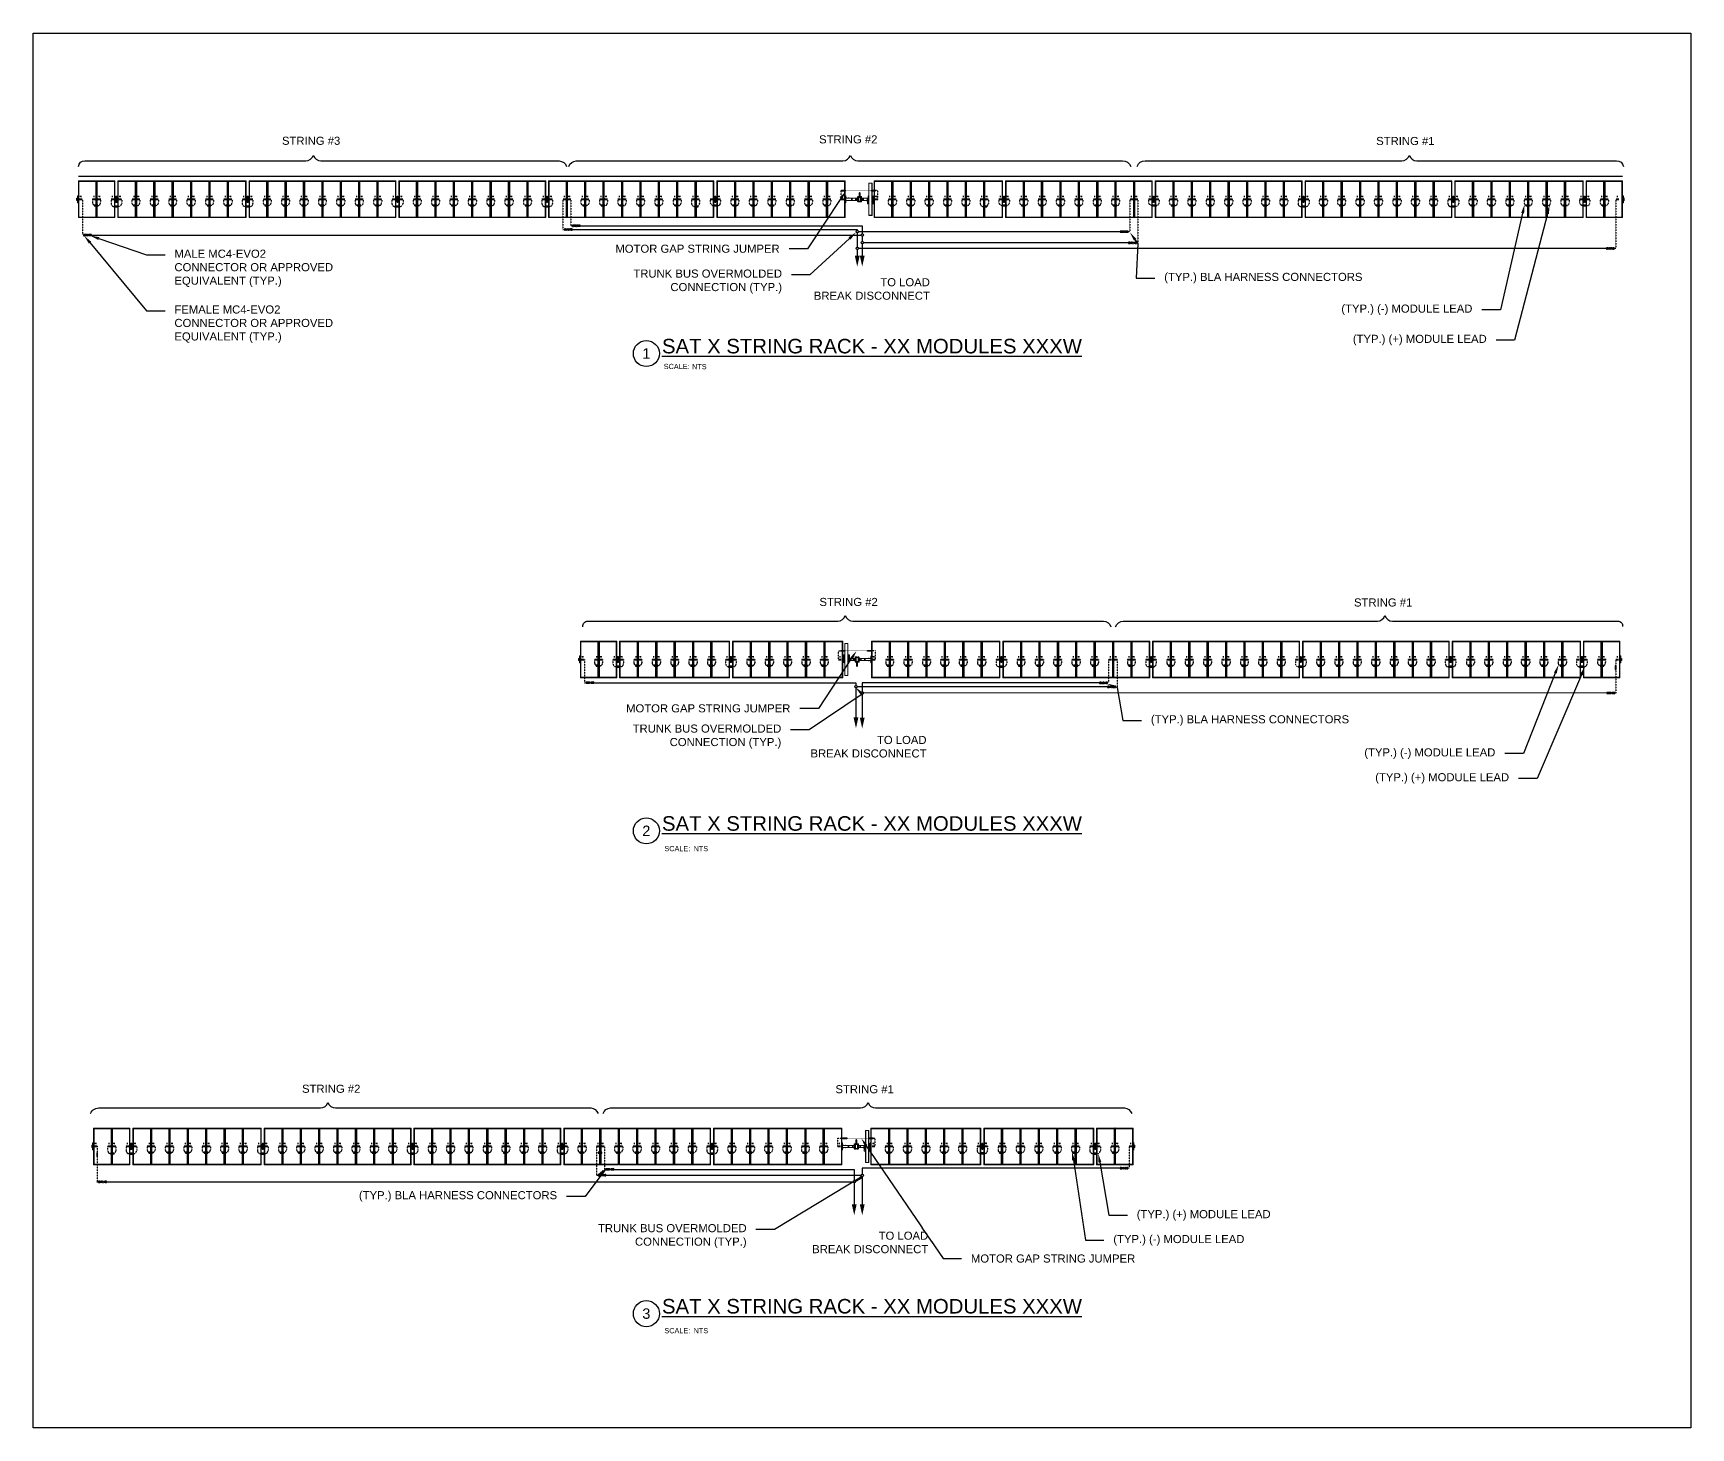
# Model space of a CAD drawing. Header units: feet. Extents: x -12372 to 90117, y -14865 to 4121.
# Drawn here: x 0 to 4102, y 669 to 4121 of the extents above; entities that cross this region are included whole.
import ezdxf
from ezdxf import colors
from ezdxf.entities.mleader import LeaderData, LeaderLine
from ezdxf.enums import TextEntityAlignment as Align
from ezdxf.lldxf.tags import DXFTag
from ezdxf.math import Vec2, Vec3

# ---------------------------------------------------------------- set-up
doc = ezdxf.new("R2010")
doc.units = ezdxf.units.FT
doc.header["$MEASUREMENT"] = 0
doc.linetypes.add('HIDDEN', pattern=[0.375, 0.25, -0.125])
for name, color, linetype in [('E-DC HARNESS-NEG', 170, 'DC HARNESS CABLE'), ('E-DC HARNESS-POS', 10, 'DC HARNESS CABLE'), ('E-HARN-COMP', 8, 'Continuous'), ('E-TRNK-CABL-NEG', 6, 'HIDDEN'), ('E-TRUNK-CABLE-POS', 6, 'HIDDEN'), ('G-ANNO-TEXT', 1, 'Continuous'), ('G-ANNO-TEXT @ 1', 1, 'Continuous'), ('G-ANNO-TEXT @ 100', 1, 'Continuous'), ('Polarity-Text', 7, 'Continuous')]:
    doc.layers.add(name, color=color, linetype=linetype)
doc.styles.add('NEI-A', font='arial.ttf')
doc.styles.get("Standard").update_dxf_attribs({"font": 'arial.ttf'})
tags = doc.linetypes.add('DC HARNESS CABLE', pattern='A,0.5,-0.2,["DH",Standard,S=0.1,R=0,X=-0.1,Y=-0.05],-0.2', length=0.9).pattern_tags.tags
tags[6] = DXFTag(74, 10)

msp = doc.modelspace()

# ---------------------------------------------------------------- texts
at = {"layer": 'G-ANNO-TEXT', "char_height": 20, "width": 320.07, "attachment_point": 9, "style": 'NEI-A', "bg_fill": 3, "box_fill_scale": 1.5, "bg_fill_color": 256, "bg_fill_transparency": 0}
for insert in [(2219.2, 3461, -22.9), (2215.1, 1101.4, -22.9)]:
    msp.add_mtext('TO LOAD \\PBREAK DISCONNECT', dxfattribs=dict(at, insert=insert))

# ---------------------------------------------------------------- blocks, each defined once
blk = doc.blocks.new('A$Cc93f9aa1')
at = {"lineweight": 5}
for points in [[(0.023, 0.467), (0.253, 0.467), (0.253, 0), (0.023, 0)], [(0.247, 0.458), (0.247, 0.007), (0.03, 0.007), (0.03, 0.458)], [(0.488, 0.467), (0.258, 0.467), (0.258, 0), (0.488, 0)], [(0.482, 0.458), (0.482, 0.007), (0.265, 0.007), (0.265, 0.458)], [(0.525, 0.467), (0.525, 0), (0.755, 0), (0.755, 0.467)], [(0.532, 0.458), (0.748, 0.458), (0.748, 0.007), (0.532, 0.007)], [(0.758, 0), (0.99, 0), (0.99, 0.467), (0.758, 0.467)], [(0.767, 0.007), (0.767, 0.458), (0.982, 0.458), (0.982, 0.007)], [(1.223, 0), (0.993, 0), (0.993, 0.467), (1.223, 0.467)], [(1, 0.007), (1, 0.458), (1.217, 0.458), (1.217, 0.007)], [(1.458, 0), (1.228, 0), (1.228, 0.467), (1.458, 0.467)], [(1.452, 0.458), (1.235, 0.458), (1.235, 0.007), (1.452, 0.007)], [(1.463, 0.467), (1.693, 0.467), (1.693, 0), (1.463, 0)], [(1.687, 0.458), (1.47, 0.458), (1.47, 0.007), (1.687, 0.007)], [(1.697, 0.467), (1.928, 0.467), (1.928, 0), (1.697, 0)], [(1.92, 0.458), (1.705, 0.458), (1.705, 0.007), (1.92, 0.007)], [(1.932, 0), (2.162, 0), (2.162, 0.467), (1.932, 0.467)], [(2.155, 0.458), (1.938, 0.458), (1.938, 0.007), (2.155, 0.007)], [(2.2, 0), (2.43, 0), (2.43, 0.467), (2.2, 0.467)], [(2.207, 0.458), (2.423, 0.458), (2.423, 0.007), (2.207, 0.007)], [(2.665, 0.467), (2.433, 0.467), (2.433, 0), (2.665, 0)], [(2.442, 0.458), (2.657, 0.458), (2.657, 0.007), (2.442, 0.007)], [(2.898, 0.467), (2.668, 0.467), (2.668, 0), (2.898, 0)], [(2.675, 0.458), (2.892, 0.458), (2.892, 0.007), (2.675, 0.007)], [(2.903, 0), (3.133, 0), (3.133, 0.467), (2.903, 0.467)], [(2.91, 0.458), (3.127, 0.458), (3.127, 0.007), (2.91, 0.007)], [(3.138, 0), (3.368, 0), (3.368, 0.467), (3.138, 0.467)], [(3.362, 0.007), (3.362, 0.458), (3.145, 0.458), (3.145, 0.007)], [(3.603, 0.467), (3.603, 0), (3.372, 0), (3.372, 0.467)], [(3.595, 0.458), (3.38, 0.458), (3.38, 0.007), (3.595, 0.007)], [(3.837, 0.467), (3.607, 0.467), (3.607, 0), (3.837, 0)], [(3.83, 0.007), (3.83, 0.458), (3.613, 0.458), (3.613, 0.007)], [(4.073, 0), (3.842, 0), (3.842, 0.467), (4.073, 0.467)], [(4.065, 0.007), (4.065, 0.458), (3.848, 0.458), (3.848, 0.007)], [(4.11, 0), (4.34, 0), (4.34, 0.467), (4.11, 0.467)], [(4.116, 0.458), (4.333, 0.458), (4.333, 0.007), (4.116, 0.007)], [(4.575, 0.467), (4.345, 0.467), (4.345, 0), (4.575, 0)], [(4.351, 0.458), (4.568, 0.458), (4.568, 0.007), (4.351, 0.007)], [(4.81, 0.467), (4.578, 0.467), (4.578, 0), (4.81, 0)], [(4.586, 0.458), (4.803, 0.458), (4.803, 0.007), (4.586, 0.007)], [(4.813, 0), (5.045, 0), (5.045, 0.467), (4.813, 0.467)], [(4.82, 0.458), (5.036, 0.458), (5.036, 0.007), (4.82, 0.007)], [(5.048, 0), (5.278, 0), (5.278, 0.467), (5.048, 0.467)], [(5.271, 0.007), (5.271, 0.458), (5.055, 0.458), (5.055, 0.007)], [(5.513, 0.467), (5.513, 0), (5.283, 0), (5.283, 0.467)], [(5.506, 0.458), (5.29, 0.458), (5.29, 0.007), (5.506, 0.007)], [(5.748, 0.467), (5.516, 0.467), (5.516, 0), (5.748, 0)], [(5.741, 0.007), (5.741, 0.458), (5.525, 0.458), (5.525, 0.007)], [(5.983, 0), (5.751, 0), (5.751, 0.467), (5.983, 0.467)], [(5.976, 0.007), (5.976, 0.458), (5.758, 0.458), (5.758, 0.007)], [(6.251, 0), (6.251, 0.467), (6.02, 0.467), (6.02, 0)], [(6.028, 0.458), (6.243, 0.458), (6.243, 0.007), (6.028, 0.007)], [(6.485, 0.467), (6.255, 0.467), (6.255, 0), (6.485, 0)], [(6.261, 0.458), (6.478, 0.458), (6.478, 0.007), (6.261, 0.007)], [(6.72, 0.467), (6.49, 0.467), (6.49, 0), (6.72, 0)], [(6.496, 0.458), (6.713, 0.458), (6.713, 0.007), (6.496, 0.007)], [(6.725, 0), (6.955, 0), (6.955, 0.467), (6.725, 0.467)], [(6.731, 0.458), (6.948, 0.458), (6.948, 0.007), (6.731, 0.007)], [(6.958, 0), (7.19, 0), (7.19, 0.467), (6.958, 0.467)], [(7.181, 0.007), (7.181, 0.458), (6.966, 0.458), (6.966, 0.007)], [(7.423, 0.467), (7.423, 0), (7.193, 0), (7.193, 0.467)], [(7.416, 0.458), (7.2, 0.458), (7.2, 0.007), (7.416, 0.007)], [(7.658, 0.467), (7.428, 0.467), (7.428, 0), (7.658, 0)], [(7.651, 0.007), (7.651, 0.458), (7.435, 0.458), (7.435, 0.007)], [(7.893, 0), (7.663, 0), (7.663, 0.467), (7.893, 0.467)], [(7.886, 0.007), (7.886, 0.458), (7.67, 0.458), (7.67, 0.007)], [(8.161, 0), (8.161, 0.467), (7.931, 0.467), (7.931, 0)], [(8.155, 0.007), (8.155, 0.458), (7.938, 0.458), (7.938, 0.007)], [(8.396, 0.467), (8.396, 0), (8.165, 0), (8.165, 0.467)], [(8.388, 0.458), (8.173, 0.458), (8.173, 0.007), (8.388, 0.007)], [(8.63, 0), (8.4, 0), (8.4, 0.467), (8.63, 0.467)], [(8.623, 0.007), (8.623, 0.458), (8.406, 0.458), (8.406, 0.007)], [(8.865, 0), (8.635, 0), (8.635, 0.467), (8.865, 0.467)], [(8.858, 0.007), (8.858, 0.458), (8.641, 0.458), (8.641, 0.007)], [(8.87, 0), (9.1, 0), (9.1, 0.467), (8.87, 0.467)], [(8.876, 0.458), (9.093, 0.458), (9.093, 0.007), (8.876, 0.007)], [(9.103, 0), (9.335, 0), (9.335, 0.467), (9.103, 0.467)], [(9.326, 0.007), (9.326, 0.458), (9.111, 0.458), (9.111, 0.007)], [(9.338, 0), (9.568, 0), (9.568, 0.467), (9.338, 0.467)], [(9.345, 0.458), (9.345, 0.007), (9.561, 0.007), (9.561, 0.458)], [(9.87, 0.438), (9.87, 0.027), (9.91, 0.027), (9.91, 0.438)], [(9.871, 0.437), (9.871, 0.028), (9.871, 0.437), (9.908, 0.437)], [(10.166, 0), (10.166, 0.467), (9.936, 0.467), (9.936, 0)], [(10.16, 0.458), (9.943, 0.458), (9.943, 0.007), (10.16, 0.007)], [(10.401, 0), (10.171, 0), (10.171, 0.467), (10.401, 0.467)], [(10.178, 0.007), (10.178, 0.458), (10.395, 0.458), (10.395, 0.007)], [(10.636, 0), (10.406, 0), (10.406, 0.467), (10.636, 0.467)], [(10.63, 0.458), (10.413, 0.458), (10.413, 0.007), (10.63, 0.007)], [(10.64, 0), (10.64, 0.467), (10.871, 0.467), (10.871, 0)], [(10.648, 0.007), (10.648, 0.458), (10.863, 0.458), (10.863, 0.007)], [(10.875, 0.467), (10.875, 0), (11.105, 0), (11.105, 0.467)], [(10.881, 0.458), (11.098, 0.458), (11.098, 0.007), (10.881, 0.007)], [(11.34, 0), (11.11, 0), (11.11, 0.467), (11.34, 0.467)], [(11.116, 0.007), (11.116, 0.458), (11.333, 0.458), (11.333, 0.007)], [(11.608, 0), (11.378, 0), (11.378, 0.467), (11.608, 0.467)], [(11.385, 0.458), (11.601, 0.458), (11.601, 0.007), (11.385, 0.007)], [(11.843, 0.467), (11.611, 0.467), (11.611, 0), (11.843, 0)], [(11.62, 0.458), (11.835, 0.458), (11.835, 0.007), (11.62, 0.007)], [(11.846, 0), (12.076, 0), (12.076, 0.467), (11.846, 0.467)], [(11.853, 0.007), (11.853, 0.458), (12.07, 0.458), (12.07, 0.007)], [(12.081, 0), (12.311, 0), (12.311, 0.467), (12.081, 0.467)], [(12.304, 0.007), (12.304, 0.458), (12.088, 0.458), (12.088, 0.007)], [(12.546, 0), (12.316, 0), (12.316, 0.467), (12.546, 0.467)], [(12.539, 0.007), (12.539, 0.458), (12.323, 0.458), (12.323, 0.007)], [(12.781, 0.467), (12.781, 0), (12.549, 0), (12.549, 0.467)], [(12.773, 0.458), (12.558, 0.458), (12.558, 0.007), (12.773, 0.007)], [(12.816, 0.467), (13.048, 0.467), (13.048, 0), (12.816, 0)], [(12.824, 0.458), (12.824, 0.007), (13.039, 0.007), (13.039, 0.458)], [(13.281, 0.467), (13.051, 0.467), (13.051, 0), (13.281, 0)], [(13.058, 0.458), (13.058, 0.007), (13.274, 0.007), (13.274, 0.458)], [(0.01, 0.22), (0.012, 0.22), (0.008, 0.22)], [(0.013, 0.23), (0.015, 0.23), (0.017, 0.22), (0.015, 0.22)], [(0.02, 0.243), (0.018, 0.243), (0.018, 0.245), (0.02, 0.245)], [(0.49, 0.235), (0.488, 0.235)], [(0.49, 0.23), (0.488, 0.23)], [(0.492, 0.248), (0.49, 0.247), (0.492, 0.245), (0.493, 0.247)], [(0.492, 0.248), (0.49, 0.248), (0.49, 0.247), (0.49, 0.245), (0.492, 0.245), (0.493, 0.245), (0.493, 0.247), (0.493, 0.248)], [(0.492, 0.22), (0.49, 0.218), (0.492, 0.217), (0.493, 0.218)], [(0.492, 0.22), (0.49, 0.22), (0.49, 0.218), (0.49, 0.217), (0.492, 0.217), (0.493, 0.217), (0.493, 0.218), (0.493, 0.22)], [(0.493, 0.247), (0.492, 0.247)], [(0.493, 0.218), (0.492, 0.218)], [(0.493, 0.218), (0.492, 0.218)], [(0.498, 0.248), (0.497, 0.25), (0.498, 0.248), (0.5, 0.248)], [(0.502, 0.237), (0.5, 0.237)], [(0.5, 0.227), (0.5, 0.23)], [(0.503, 0.262), (0.502, 0.262)], [(0.503, 0.218), (0.503, 0.247), (0.502, 0.247), (0.502, 0.218)], [(0.503, 0.197), (0.505, 0.197), (0.505, 0.198), (0.505, 0.218), (0.503, 0.218)], [(0.507, 0.247), (0.507, 0.218), (0.508, 0.218), (0.508, 0.247)], [(0.51, 0.262), (0.508, 0.262)], [(0.512, 0.235), (0.51, 0.235), (0.51, 0.238), (0.51, 0.237), (0.508, 0.237), (0.51, 0.237), (0.51, 0.235)], [(0.512, 0.267), (0.51, 0.267), (0.51, 0.258), (0.512, 0.258)], [(0.512, 0.217), (0.51, 0.217)], [(0.52, 0.245), (0.522, 0.245), (0.522, 0.247), (0.522, 0.248), (0.52, 0.248), (0.518, 0.248), (0.518, 0.247), (0.518, 0.245)], [(0.52, 0.248), (0.518, 0.247), (0.52, 0.245), (0.522, 0.247)], [(0.52, 0.22), (0.518, 0.218), (0.52, 0.217), (0.522, 0.218)], [(0.522, 0.247), (0.52, 0.247)], [(0.522, 0.247), (0.52, 0.247)], [(0.522, 0.218), (0.52, 0.218)], [(0.522, 0.218), (0.52, 0.218)], [(0.525, 0.245), (0.523, 0.245)], [(0.525, 0.235), (0.523, 0.235)], [(0.523, 0.23), (0.525, 0.23)], [(0.523, 0.22), (0.525, 0.22)], [(0.757, 0.235), (0.757, 0.233), (0.758, 0.233), (0.758, 0.232), (0.757, 0.232), (0.755, 0.232), (0.755, 0.233)], [(0.99, 0.235), (0.992, 0.235), (0.992, 0.233), (0.993, 0.233), (0.993, 0.232), (0.992, 0.232), (0.99, 0.232), (0.99, 0.233)], [(0.992, 0.275), (0.992, 0.273)], [(1.225, 0.235), (1.227, 0.235), (1.227, 0.232), (1.223, 0.232), (1.223, 0.233), (1.225, 0.233)], [(1.46, 0.235), (1.462, 0.233), (1.462, 0.232), (1.458, 0.232), (1.458, 0.233), (1.46, 0.233)], [(1.695, 0.235), (1.695, 0.233), (1.697, 0.233), (1.697, 0.232), (1.695, 0.232), (1.693, 0.232), (1.693, 0.233)], [(1.928, 0.235), (1.93, 0.235), (1.93, 0.233), (1.932, 0.233), (1.932, 0.232), (1.93, 0.232), (1.928, 0.232), (1.928, 0.233)], [(2.163, 0.27), (2.163, 0.267), (2.163, 0.27), (2.163, 0.275), (2.162, 0.275), (2.163, 0.275)], [(2.163, 0.247), (2.163, 0.245), (2.162, 0.245), (2.163, 0.245), (2.165, 0.245), (2.165, 0.247), (2.165, 0.248), (2.163, 0.248)], [(2.163, 0.235), (2.162, 0.235)], [(2.163, 0.235), (2.162, 0.235)], [(2.163, 0.23), (2.162, 0.23)], [(2.163, 0.23), (2.162, 0.23)], [(2.163, 0.217), (2.165, 0.217), (2.165, 0.218), (2.167, 0.218), (2.165, 0.218), (2.167, 0.218), (2.165, 0.218), (2.167, 0.218), (2.165, 0.218), (2.167, 0.218), (2.165, 0.218), (2.165, 0.217), (2.167, 0.217), (2.167, 0.218), (2.167, 0.22), (2.165, 0.22), (2.163, 0.22), (2.162, 0.22), (2.163, 0.22), (2.163, 0.218)], [(2.165, 0.248), (2.163, 0.247), (2.165, 0.245), (2.167, 0.247)], [(2.165, 0.248), (2.163, 0.247), (2.165, 0.245), (2.167, 0.247)], [(2.165, 0.22), (2.163, 0.218), (2.165, 0.217), (2.167, 0.218)], [(2.165, 0.22), (2.163, 0.218), (2.165, 0.217), (2.167, 0.218)], [(2.165, 0.22), (2.163, 0.22), (2.163, 0.218), (2.163, 0.217), (2.165, 0.217), (2.167, 0.217), (2.167, 0.218), (2.167, 0.22)], [(2.167, 0.21), (2.167, 0.212), (2.167, 0.213), (2.163, 0.213), (2.163, 0.21)], [(2.165, 0.248), (2.167, 0.248)], [(2.167, 0.245), (2.167, 0.248), (2.167, 0.247), (2.165, 0.247), (2.167, 0.247), (2.165, 0.247), (2.167, 0.247), (2.165, 0.247), (2.167, 0.247), (2.165, 0.247), (2.167, 0.247), (2.165, 0.247), (2.167, 0.247), (2.165, 0.247), (2.167, 0.247), (2.165, 0.247), (2.167, 0.247), (2.165, 0.247), (2.167, 0.247), (2.165, 0.247), (2.167, 0.247), (2.167, 0.245), (2.165, 0.245)], [(2.165, 0.217), (2.167, 0.217), (2.167, 0.218), (2.165, 0.218), (2.165, 0.22), (2.167, 0.22), (2.167, 0.218), (2.165, 0.218), (2.167, 0.218), (2.165, 0.218), (2.167, 0.218), (2.165, 0.218), (2.167, 0.218), (2.165, 0.218), (2.167, 0.218), (2.165, 0.218), (2.165, 0.22), (2.167, 0.22), (2.167, 0.218), (2.167, 0.217)], [(2.17, 0.255), (2.168, 0.255), (2.167, 0.253), (2.168, 0.255), (2.168, 0.252), (2.167, 0.252), (2.168, 0.252), (2.168, 0.255)], [(2.167, 0.252), (2.167, 0.253)], [(2.167, 0.215), (2.168, 0.215), (2.168, 0.252), (2.167, 0.252), (2.168, 0.252), (2.168, 0.215)], [(2.167, 0.213), (2.168, 0.213), (2.168, 0.21), (2.168, 0.213)], [(2.17, 0.21), (2.168, 0.21), (2.168, 0.212), (2.167, 0.212), (2.168, 0.212), (2.168, 0.21)], [(2.177, 0.245), (2.168, 0.245)], [(2.168, 0.22), (2.177, 0.22)], [(2.173, 0.257), (2.173, 0.252), (2.173, 0.25), (2.175, 0.25), (2.175, 0.255), (2.173, 0.255), (2.173, 0.257), (2.173, 0.258), (2.173, 0.267), (2.175, 0.267), (2.173, 0.267), (2.172, 0.262), (2.172, 0.25), (2.172, 0.252), (2.172, 0.25), (2.172, 0.262), (2.173, 0.267), (2.173, 0.258), (2.175, 0.258), (2.175, 0.255), (2.173, 0.255), (2.173, 0.257), (2.173, 0.258), (2.175, 0.258), (2.175, 0.267), (2.177, 0.267), (2.175, 0.267), (2.175, 0.258), (2.175, 0.255), (2.175, 0.25), (2.173, 0.25)], [(2.173, 0.198), (2.172, 0.205), (2.172, 0.215), (2.172, 0.213), (2.172, 0.215), (2.172, 0.205)], [(2.173, 0.213), (2.173, 0.208), (2.173, 0.21), (2.175, 0.21), (2.175, 0.212), (2.175, 0.215), (2.173, 0.215), (2.173, 0.208), (2.173, 0.207), (2.173, 0.208), (2.173, 0.21), (2.175, 0.21), (2.175, 0.212), (2.175, 0.215), (2.175, 0.217), (2.173, 0.215), (2.175, 0.217), (2.173, 0.215), (2.175, 0.217), (2.175, 0.215), (2.173, 0.215)], [(2.175, 0.248), (2.177, 0.248)], [(2.18, 0.268), (2.18, 0.247), (2.177, 0.247), (2.177, 0.268)], [(2.178, 0.262), (2.177, 0.262)], [(2.182, 0.27), (2.18, 0.27), (2.178, 0.27), (2.18, 0.27)], [(2.183, 0.268), (2.182, 0.268), (2.18, 0.268), (2.182, 0.268), (2.18, 0.268), (2.182, 0.268)], [(2.182, 0.268), (2.18, 0.268)], [(2.182, 0.27), (2.183, 0.27)], [(2.183, 0.268), (2.182, 0.268), (2.182, 0.27), (2.183, 0.27), (2.182, 0.27), (2.183, 0.27), (2.182, 0.27), (2.182, 0.268)], [(2.182, 0.268), (2.182, 0.247), (2.185, 0.247), (2.185, 0.268)], [(2.187, 0.268), (2.185, 0.268), (2.185, 0.273), (2.185, 0.272), (2.183, 0.272), (2.185, 0.272), (2.187, 0.272), (2.185, 0.272), (2.183, 0.27), (2.185, 0.27), (2.185, 0.268)], [(2.187, 0.273), (2.185, 0.273)], [(2.187, 0.267), (2.188, 0.267), (2.188, 0.258), (2.187, 0.258), (2.187, 0.267), (2.185, 0.267), (2.187, 0.267), (2.187, 0.258), (2.188, 0.258), (2.188, 0.267)], [(2.187, 0.262), (2.185, 0.262)], [(2.187, 0.262), (2.185, 0.262)], [(2.187, 0.248), (2.185, 0.248)], [(2.193, 0.245), (2.185, 0.245)], [(2.185, 0.22), (2.193, 0.22)], [(2.188, 0.217), (2.187, 0.217), (2.188, 0.215), (2.187, 0.217), (2.188, 0.215), (2.187, 0.217), (2.188, 0.217), (2.187, 0.217), (2.185, 0.217), (2.187, 0.217)], [(2.188, 0.257), (2.188, 0.258), (2.188, 0.257), (2.188, 0.252), (2.188, 0.25), (2.187, 0.25), (2.187, 0.255), (2.188, 0.255)], [(2.188, 0.25), (2.187, 0.248), (2.187, 0.25), (2.187, 0.248), (2.188, 0.25), (2.187, 0.248), (2.188, 0.248), (2.187, 0.248)], [(2.188, 0.207), (2.188, 0.208), (2.188, 0.215), (2.187, 0.215), (2.187, 0.212), (2.187, 0.21), (2.188, 0.21), (2.188, 0.208)], [(2.188, 0.267), (2.19, 0.262), (2.19, 0.25), (2.19, 0.252), (2.19, 0.25), (2.19, 0.262)], [(2.188, 0.198), (2.19, 0.205), (2.19, 0.215), (2.19, 0.213), (2.19, 0.215), (2.19, 0.205)], [(2.19, 0.25), (2.19, 0.26), (2.19, 0.25), (2.192, 0.25)], [(2.195, 0.255), (2.193, 0.255), (2.195, 0.253), (2.193, 0.255)], [(2.195, 0.252), (2.193, 0.252), (2.193, 0.215), (2.195, 0.215), (2.193, 0.215), (2.193, 0.252), (2.195, 0.252), (2.193, 0.252), (2.193, 0.255), (2.193, 0.252)], [(2.198, 0.252), (2.195, 0.252), (2.195, 0.253), (2.195, 0.252)], [(2.197, 0.248), (2.195, 0.247), (2.197, 0.245), (2.198, 0.247)], [(2.197, 0.248), (2.195, 0.247), (2.197, 0.245), (2.198, 0.247)], [(2.197, 0.245), (2.198, 0.245), (2.198, 0.247), (2.198, 0.248), (2.197, 0.248), (2.195, 0.248), (2.195, 0.247), (2.195, 0.245)], [(2.197, 0.22), (2.195, 0.218), (2.197, 0.217), (2.198, 0.218)], [(2.197, 0.22), (2.195, 0.218), (2.197, 0.217), (2.198, 0.218)], [(2.197, 0.217), (2.198, 0.217), (2.198, 0.218), (2.198, 0.22), (2.197, 0.22), (2.195, 0.22), (2.195, 0.218), (2.195, 0.217)], [(2.198, 0.218), (2.197, 0.218)], [(2.198, 0.218), (2.197, 0.218)], [(2.198, 0.267), (2.198, 0.27), (2.198, 0.275), (2.2, 0.275), (2.198, 0.275), (2.198, 0.27)], [(2.202, 0.245), (2.2, 0.245)], [(2.202, 0.235), (2.2, 0.235)], [(2.202, 0.235), (2.2, 0.235)], [(2.202, 0.23), (2.2, 0.23)], [(2.202, 0.23), (2.2, 0.23)], [(2.202, 0.22), (2.2, 0.22)], [(2.433, 0.235), (2.432, 0.235), (2.432, 0.233), (2.43, 0.233), (2.43, 0.232), (2.432, 0.232), (2.433, 0.232), (2.433, 0.233)], [(2.667, 0.235), (2.667, 0.233), (2.665, 0.233), (2.665, 0.232), (2.667, 0.232), (2.668, 0.232), (2.668, 0.233)], [(2.902, 0.235), (2.9, 0.233), (2.9, 0.232), (2.903, 0.232), (2.903, 0.233), (2.902, 0.233)], [(3.137, 0.235), (3.135, 0.235), (3.135, 0.232), (3.138, 0.232), (3.138, 0.233), (3.137, 0.233)], [(3.372, 0.235), (3.37, 0.235), (3.37, 0.233), (3.368, 0.233), (3.368, 0.232), (3.37, 0.232), (3.372, 0.232), (3.372, 0.233)], [(3.37, 0.275), (3.37, 0.273)], [(3.605, 0.235), (3.605, 0.233), (3.603, 0.233), (3.603, 0.232), (3.605, 0.232), (3.607, 0.232), (3.607, 0.233)], [(3.84, 0.235), (3.838, 0.233), (3.838, 0.232), (3.842, 0.232), (3.842, 0.233), (3.84, 0.233)], [(4.073, 0.267), (4.073, 0.27), (4.073, 0.275), (4.073, 0.27)], [(4.075, 0.252), (4.075, 0.25), (4.073, 0.25), (4.073, 0.252), (4.075, 0.252), (4.073, 0.253), (4.073, 0.255), (4.077, 0.255), (4.078, 0.255), (4.073, 0.265), (4.078, 0.255), (4.077, 0.255), (4.077, 0.253), (4.078, 0.253), (4.078, 0.252)], [(4.073, 0.252), (4.073, 0.25), (4.075, 0.25), (4.075, 0.252), (4.078, 0.252), (4.078, 0.253), (4.077, 0.253), (4.077, 0.255), (4.073, 0.255), (4.073, 0.253), (4.075, 0.252)], [(4.075, 0.215), (4.075, 0.213), (4.075, 0.215), (4.073, 0.215), (4.073, 0.25), (4.073, 0.215)], [(4.075, 0.245), (4.073, 0.245), (4.075, 0.245), (4.077, 0.245), (4.078, 0.247), (4.078, 0.248), (4.077, 0.248), (4.075, 0.248), (4.075, 0.247)], [(4.075, 0.235), (4.073, 0.235)], [(4.075, 0.235), (4.073, 0.235)], [(4.075, 0.23), (4.073, 0.23)], [(4.075, 0.23), (4.073, 0.23)], [(4.075, 0.217), (4.077, 0.217), (4.078, 0.218), (4.078, 0.22), (4.077, 0.22), (4.075, 0.22), (4.073, 0.22), (4.075, 0.22), (4.075, 0.218), (4.075, 0.22), (4.075, 0.218), (4.075, 0.217), (4.077, 0.217)], [(4.073, 0.215), (4.073, 0.213)], [(4.077, 0.212), (4.077, 0.21), (4.078, 0.21), (4.073, 0.2), (4.078, 0.21), (4.077, 0.21), (4.073, 0.21), (4.073, 0.212), (4.075, 0.213), (4.078, 0.213), (4.077, 0.212), (4.077, 0.21), (4.073, 0.21), (4.073, 0.212), (4.075, 0.213), (4.078, 0.213)], [(4.077, 0.248), (4.075, 0.247), (4.077, 0.245), (4.078, 0.247)], [(4.075, 0.247), (4.075, 0.248), (4.077, 0.248), (4.078, 0.248), (4.078, 0.247), (4.077, 0.245), (4.075, 0.245)], [(4.077, 0.248), (4.075, 0.247), (4.077, 0.245), (4.078, 0.247)], [(4.077, 0.245), (4.075, 0.245), (4.075, 0.247), (4.075, 0.248), (4.077, 0.248), (4.078, 0.248), (4.078, 0.247), (4.078, 0.245), (4.077, 0.245), (4.078, 0.245), (4.078, 0.247), (4.077, 0.247), (4.078, 0.247), (4.077, 0.247), (4.078, 0.247), (4.077, 0.247), (4.078, 0.247), (4.077, 0.247), (4.078, 0.247), (4.077, 0.247), (4.078, 0.247), (4.077, 0.247), (4.078, 0.247), (4.077, 0.247), (4.078, 0.247), (4.077, 0.247), (4.078, 0.247), (4.078, 0.248), (4.077, 0.248), (4.075, 0.248), (4.075, 0.247), (4.075, 0.245)], [(4.077, 0.22), (4.075, 0.218), (4.077, 0.217), (4.078, 0.218)], [(4.077, 0.22), (4.075, 0.218), (4.077, 0.217), (4.078, 0.218)], [(4.077, 0.22), (4.075, 0.22), (4.077, 0.22), (4.078, 0.22), (4.078, 0.218), (4.078, 0.217), (4.077, 0.217), (4.078, 0.217), (4.078, 0.218), (4.077, 0.218), (4.078, 0.218), (4.077, 0.218), (4.078, 0.218), (4.077, 0.218), (4.078, 0.218), (4.077, 0.218), (4.078, 0.218), (4.077, 0.218), (4.078, 0.218), (4.077, 0.218), (4.078, 0.218), (4.077, 0.218), (4.078, 0.218), (4.077, 0.218), (4.078, 0.218), (4.078, 0.22), (4.077, 0.22), (4.075, 0.22), (4.075, 0.218), (4.075, 0.217), (4.075, 0.218), (4.075, 0.217), (4.077, 0.217), (4.078, 0.218), (4.078, 0.22)], [(4.078, 0.252), (4.08, 0.252), (4.08, 0.253), (4.078, 0.253), (4.078, 0.255), (4.08, 0.255), (4.078, 0.255), (4.078, 0.253), (4.077, 0.253), (4.078, 0.253), (4.078, 0.255), (4.078, 0.253), (4.08, 0.253), (4.08, 0.252), (4.078, 0.252), (4.08, 0.252), (4.08, 0.215), (4.078, 0.215), (4.08, 0.215), (4.08, 0.252)], [(4.078, 0.247), (4.077, 0.247)], [(4.078, 0.218), (4.077, 0.218)], [(4.08, 0.21), (4.078, 0.21), (4.078, 0.212), (4.077, 0.212), (4.078, 0.212), (4.078, 0.21)], [(4.078, 0.213), (4.08, 0.213), (4.08, 0.212), (4.078, 0.212), (4.078, 0.21), (4.078, 0.212), (4.08, 0.212), (4.08, 0.213)], [(4.08, 0.245), (4.087, 0.245)], [(4.08, 0.235), (4.088, 0.235), (4.087, 0.235), (4.088, 0.235), (4.08, 0.235), (4.08, 0.23)], [(4.088, 0.23), (4.08, 0.23), (4.088, 0.23), (4.087, 0.23), (4.088, 0.23), (4.087, 0.23)], [(4.087, 0.22), (4.08, 0.22)], [(4.083, 0.267), (4.083, 0.258), (4.083, 0.257), (4.083, 0.255), (4.087, 0.255), (4.083, 0.255), (4.083, 0.257), (4.083, 0.258), (4.087, 0.258), (4.087, 0.267), (4.087, 0.258), (4.087, 0.255), (4.085, 0.25), (4.083, 0.25), (4.083, 0.257), (4.083, 0.25), (4.085, 0.25), (4.087, 0.255), (4.087, 0.258), (4.083, 0.258)], [(4.083, 0.267), (4.083, 0.25)], [(4.083, 0.252), (4.083, 0.25), (4.083, 0.26), (4.083, 0.25)], [(4.085, 0.25), (4.083, 0.25), (4.085, 0.248), (4.083, 0.25), (4.085, 0.248)], [(4.083, 0.213), (4.083, 0.208), (4.083, 0.213), (4.083, 0.215), (4.085, 0.215), (4.085, 0.217), (4.083, 0.215), (4.083, 0.213), (4.083, 0.215), (4.085, 0.215), (4.087, 0.212), (4.085, 0.21), (4.083, 0.21), (4.083, 0.208), (4.083, 0.207), (4.083, 0.208), (4.083, 0.21), (4.085, 0.21), (4.087, 0.212), (4.085, 0.215), (4.085, 0.217), (4.083, 0.215), (4.085, 0.217), (4.083, 0.215), (4.083, 0.205), (4.083, 0.215)], [(4.087, 0.217), (4.085, 0.217), (4.083, 0.215), (4.083, 0.205), (4.083, 0.215), (4.085, 0.217), (4.087, 0.217), (4.085, 0.217), (4.087, 0.217), (4.085, 0.217), (4.087, 0.217), (4.085, 0.217)], [(4.087, 0.267), (4.085, 0.267)], [(4.085, 0.248), (4.085, 0.247), (4.087, 0.247), (4.085, 0.247), (4.085, 0.248), (4.087, 0.248), (4.085, 0.248), (4.087, 0.248)], [(4.087, 0.218), (4.085, 0.218), (4.085, 0.217), (4.085, 0.218)], [(4.095, 0.268), (4.096, 0.268), (4.095, 0.268), (4.093, 0.268), (4.093, 0.27), (4.095, 0.27), (4.096, 0.27), (4.095, 0.27), (4.095, 0.268), (4.093, 0.268), (4.092, 0.268), (4.09, 0.268), (4.09, 0.27), (4.088, 0.27), (4.087, 0.27), (4.088, 0.27), (4.09, 0.27), (4.09, 0.268), (4.092, 0.268), (4.092, 0.267), (4.092, 0.247), (4.09, 0.247), (4.09, 0.218), (4.088, 0.218), (4.088, 0.247), (4.088, 0.218), (4.09, 0.218), (4.09, 0.247), (4.092, 0.247), (4.092, 0.267), (4.09, 0.267), (4.092, 0.267), (4.092, 0.268), (4.09, 0.268), (4.088, 0.268), (4.088, 0.27), (4.087, 0.27), (4.087, 0.273), (4.087, 0.272), (4.088, 0.27), (4.087, 0.27), (4.088, 0.27), (4.09, 0.27), (4.092, 0.27), (4.09, 0.27), (4.088, 0.27), (4.087, 0.272), (4.088, 0.272), (4.087, 0.272), (4.088, 0.272), (4.09, 0.272), (4.092, 0.272), (4.09, 0.272), (4.088, 0.272), (4.087, 0.272), (4.087, 0.273), (4.087, 0.27), (4.088, 0.27), (4.088, 0.268), (4.09, 0.268), (4.092, 0.268), (4.093, 0.268), (4.095, 0.268), (4.095, 0.27), (4.093, 0.27), (4.095, 0.272), (4.096, 0.272), (4.095, 0.272), (4.095, 0.273), (4.096, 0.273), (4.095, 0.273), (4.095, 0.272), (4.093, 0.27), (4.095, 0.27), (4.093, 0.27), (4.092, 0.27), (4.09, 0.27), (4.092, 0.27), (4.093, 0.27), (4.095, 0.27), (4.096, 0.27), (4.096, 0.273), (4.095, 0.273), (4.09, 0.273), (4.087, 0.273), (4.088, 0.273), (4.087, 0.273), (4.09, 0.273), (4.095, 0.273), (4.096, 0.273), (4.096, 0.27), (4.098, 0.27), (4.096, 0.27), (4.095, 0.27), (4.093, 0.27), (4.095, 0.27), (4.096, 0.27), (4.096, 0.262), (4.095, 0.262), (4.096, 0.262), (4.096, 0.238), (4.095, 0.238), (4.096, 0.238), (4.096, 0.237), (4.095, 0.235), (4.096, 0.235), (4.095, 0.235), (4.103, 0.235), (4.105, 0.235), (4.103, 0.235), (4.103, 0.23), (4.103, 0.235), (4.095, 0.235), (4.096, 0.235), (4.095, 0.235), (4.096, 0.237), (4.096, 0.238), (4.096, 0.262), (4.096, 0.27), (4.095, 0.27), (4.096, 0.27), (4.095, 0.27), (4.093, 0.27), (4.093, 0.268)], [(4.087, 0.238), (4.088, 0.238), (4.087, 0.238), (4.087, 0.262), (4.087, 0.27), (4.087, 0.262)], [(4.087, 0.238), (4.087, 0.237), (4.087, 0.235), (4.088, 0.235), (4.087, 0.235), (4.087, 0.238), (4.087, 0.237), (4.088, 0.237), (4.087, 0.237), (4.087, 0.235), (4.088, 0.235), (4.087, 0.235)], [(4.087, 0.23), (4.088, 0.23), (4.087, 0.23), (4.087, 0.227), (4.087, 0.23), (4.087, 0.227)], [(4.087, 0.227), (4.087, 0.203), (4.087, 0.195), (4.087, 0.203), (4.087, 0.227), (4.088, 0.227)], [(4.09, 0.268), (4.09, 0.247), (4.088, 0.247), (4.088, 0.268)], [(4.09, 0.268), (4.09, 0.247), (4.088, 0.247), (4.088, 0.268)], [(4.09, 0.262), (4.088, 0.262)], [(4.09, 0.262), (4.088, 0.262)], [(4.093, 0.218), (4.093, 0.247), (4.095, 0.247), (4.095, 0.268), (4.093, 0.268), (4.093, 0.247), (4.092, 0.247), (4.092, 0.218), (4.093, 0.218), (4.093, 0.197), (4.092, 0.197), (4.09, 0.197), (4.092, 0.197), (4.093, 0.197), (4.095, 0.197), (4.093, 0.197), (4.095, 0.197), (4.093, 0.197), (4.093, 0.218), (4.092, 0.218), (4.092, 0.247), (4.093, 0.247), (4.093, 0.268), (4.095, 0.268), (4.095, 0.247), (4.093, 0.247), (4.093, 0.218), (4.095, 0.218), (4.095, 0.247), (4.095, 0.218)], [(4.095, 0.267), (4.093, 0.267)], [(4.093, 0.195), (4.093, 0.197), (4.095, 0.197), (4.095, 0.218), (4.095, 0.197), (4.093, 0.197), (4.093, 0.195), (4.095, 0.195)], [(4.096, 0.272), (4.095, 0.272)], [(4.096, 0.262), (4.095, 0.262)], [(4.096, 0.237), (4.096, 0.235), (4.098, 0.235), (4.096, 0.235), (4.096, 0.237), (4.095, 0.237), (4.096, 0.237), (4.096, 0.238), (4.096, 0.237), (4.095, 0.237)], [(4.105, 0.23), (4.103, 0.23), (4.095, 0.23), (4.096, 0.23), (4.095, 0.23), (4.096, 0.23), (4.096, 0.227), (4.096, 0.228), (4.095, 0.23), (4.103, 0.23)], [(4.096, 0.227), (4.096, 0.23), (4.095, 0.23), (4.096, 0.228)], [(4.096, 0.23), (4.095, 0.23)], [(4.096, 0.227), (4.095, 0.227), (4.096, 0.227), (4.096, 0.203), (4.095, 0.203), (4.096, 0.203)], [(4.096, 0.255), (4.096, 0.258), (4.098, 0.258), (4.098, 0.267), (4.096, 0.267), (4.098, 0.267), (4.098, 0.258), (4.096, 0.258), (4.096, 0.267), (4.096, 0.258), (4.096, 0.255), (4.098, 0.255), (4.098, 0.257), (4.1, 0.252), (4.098, 0.257), (4.098, 0.255)], [(4.096, 0.255), (4.096, 0.25), (4.096, 0.248), (4.098, 0.25), (4.096, 0.248), (4.096, 0.25), (4.098, 0.25), (4.1, 0.252), (4.098, 0.25), (4.096, 0.25)], [(4.1, 0.25), (4.098, 0.248), (4.096, 0.248), (4.103, 0.248), (4.096, 0.248), (4.098, 0.248), (4.1, 0.248), (4.098, 0.248)], [(4.096, 0.248), (4.098, 0.248)], [(4.103, 0.247), (4.098, 0.247), (4.096, 0.245), (4.103, 0.245), (4.096, 0.245), (4.098, 0.247)], [(4.098, 0.23), (4.096, 0.23)], [(4.098, 0.218), (4.103, 0.218), (4.098, 0.218), (4.096, 0.22), (4.103, 0.22), (4.096, 0.22)], [(4.096, 0.215), (4.096, 0.217), (4.103, 0.217), (4.096, 0.217)], [(4.096, 0.217), (4.098, 0.215), (4.096, 0.217), (4.098, 0.217)], [(4.1, 0.217), (4.098, 0.217), (4.1, 0.215), (4.098, 0.217), (4.096, 0.217), (4.098, 0.217)], [(4.098, 0.198), (4.096, 0.198), (4.098, 0.198), (4.1, 0.205), (4.1, 0.215), (4.1, 0.213), (4.1, 0.215), (4.1, 0.205)], [(4.098, 0.208), (4.1, 0.213), (4.1, 0.215), (4.096, 0.215), (4.096, 0.212), (4.096, 0.21), (4.098, 0.21)], [(4.098, 0.208), (4.1, 0.213), (4.1, 0.215), (4.096, 0.215), (4.096, 0.212), (4.096, 0.21), (4.098, 0.21)], [(4.1, 0.25), (4.1, 0.262), (4.098, 0.267), (4.1, 0.262), (4.1, 0.25), (4.1, 0.252)], [(4.1, 0.25), (4.1, 0.26), (4.1, 0.25), (4.098, 0.248), (4.1, 0.25), (4.101, 0.25)], [(4.098, 0.217), (4.1, 0.215)], [(4.1, 0.257), (4.1, 0.258)], [(4.1, 0.215), (4.1, 0.205), (4.1, 0.215), (4.101, 0.215)], [(4.105, 0.255), (4.103, 0.255), (4.105, 0.255), (4.105, 0.253), (4.105, 0.255), (4.103, 0.255)], [(4.105, 0.215), (4.103, 0.215), (4.103, 0.252), (4.105, 0.252), (4.103, 0.252), (4.103, 0.255), (4.103, 0.252), (4.105, 0.252), (4.103, 0.252), (4.103, 0.215)], [(4.105, 0.213), (4.103, 0.213), (4.103, 0.21), (4.105, 0.21), (4.105, 0.212), (4.105, 0.213), (4.105, 0.212), (4.105, 0.21), (4.103, 0.21), (4.103, 0.213), (4.105, 0.213), (4.108, 0.213), (4.108, 0.215), (4.108, 0.213)], [(4.103, 0.21), (4.105, 0.21), (4.105, 0.212), (4.105, 0.21)], [(4.105, 0.253), (4.105, 0.255), (4.108, 0.265), (4.105, 0.255), (4.11, 0.255), (4.108, 0.253), (4.108, 0.252), (4.105, 0.252), (4.105, 0.253), (4.105, 0.255), (4.11, 0.255), (4.108, 0.253), (4.108, 0.252), (4.105, 0.252)], [(4.106, 0.248), (4.105, 0.247), (4.106, 0.245), (4.108, 0.247)], [(4.105, 0.247), (4.105, 0.248), (4.106, 0.248), (4.108, 0.248), (4.108, 0.247), (4.106, 0.245), (4.105, 0.245), (4.105, 0.247), (4.105, 0.248), (4.105, 0.247), (4.105, 0.245), (4.106, 0.245), (4.108, 0.247), (4.108, 0.248), (4.106, 0.248), (4.105, 0.248)], [(4.106, 0.248), (4.105, 0.247), (4.106, 0.245), (4.108, 0.247)], [(4.105, 0.22), (4.105, 0.218), (4.105, 0.217), (4.106, 0.217), (4.108, 0.218), (4.108, 0.22), (4.106, 0.22)], [(4.106, 0.22), (4.105, 0.218), (4.106, 0.217), (4.108, 0.218)], [(4.105, 0.22), (4.105, 0.218), (4.105, 0.217), (4.105, 0.218), (4.105, 0.22), (4.106, 0.22)], [(4.106, 0.22), (4.105, 0.218), (4.106, 0.217), (4.108, 0.218)], [(4.105, 0.21), (4.11, 0.21), (4.108, 0.212), (4.108, 0.213), (4.11, 0.213), (4.11, 0.215), (4.11, 0.213), (4.108, 0.213), (4.108, 0.212), (4.11, 0.21), (4.105, 0.21), (4.108, 0.2)], [(4.108, 0.22), (4.108, 0.218), (4.108, 0.22), (4.106, 0.22)], [(4.108, 0.218), (4.106, 0.218)], [(4.108, 0.218), (4.106, 0.218)], [(4.11, 0.27), (4.11, 0.268), (4.108, 0.267), (4.11, 0.268), (4.11, 0.27), (4.11, 0.275)], [(4.111, 0.252), (4.11, 0.252), (4.11, 0.25), (4.11, 0.252), (4.108, 0.252), (4.11, 0.252)], [(4.108, 0.25), (4.108, 0.252), (4.108, 0.25), (4.11, 0.25), (4.11, 0.215), (4.108, 0.215), (4.11, 0.215), (4.11, 0.25)], [(4.111, 0.245), (4.11, 0.245)], [(4.111, 0.235), (4.11, 0.235)], [(4.111, 0.235), (4.11, 0.235)], [(4.111, 0.23), (4.11, 0.23)], [(4.111, 0.23), (4.11, 0.23)], [(4.111, 0.22), (4.11, 0.22)], [(4.343, 0.235), (4.341, 0.235), (4.341, 0.232), (4.345, 0.232), (4.345, 0.233), (4.343, 0.233)], [(4.578, 0.235), (4.576, 0.235), (4.576, 0.233), (4.575, 0.233), (4.575, 0.232), (4.576, 0.232), (4.578, 0.232), (4.578, 0.233)], [(4.578, 0.273), (4.576, 0.273), (4.576, 0.275), (4.578, 0.275)], [(4.811, 0.235), (4.811, 0.233), (4.81, 0.233), (4.81, 0.232), (4.811, 0.232), (4.813, 0.232), (4.813, 0.233), (4.813, 0.235)], [(5.046, 0.235), (5.046, 0.233), (5.045, 0.233), (5.045, 0.232), (5.046, 0.232), (5.048, 0.232), (5.048, 0.233), (5.046, 0.233)], [(5.281, 0.235), (5.28, 0.235), (5.28, 0.232), (5.283, 0.232), (5.283, 0.233), (5.281, 0.233)], [(5.516, 0.235), (5.515, 0.235), (5.515, 0.233), (5.513, 0.233), (5.513, 0.232), (5.515, 0.232), (5.516, 0.232), (5.516, 0.233)], [(5.515, 0.275), (5.515, 0.273)], [(5.75, 0.235), (5.75, 0.233), (5.748, 0.233), (5.748, 0.232), (5.75, 0.232), (5.751, 0.232), (5.751, 0.233), (5.751, 0.235)], [(5.985, 0.267), (5.983, 0.268), (5.983, 0.27), (5.983, 0.275), (5.983, 0.27), (5.983, 0.268)], [(5.985, 0.252), (5.985, 0.25), (5.983, 0.25), (5.983, 0.252), (5.985, 0.252), (5.985, 0.253), (5.983, 0.255), (5.986, 0.255), (5.988, 0.255), (5.985, 0.265), (5.988, 0.255), (5.986, 0.255), (5.988, 0.255), (5.988, 0.253), (5.988, 0.252)], [(5.983, 0.252), (5.983, 0.25), (5.985, 0.25), (5.985, 0.252), (5.988, 0.252), (5.988, 0.253), (5.988, 0.255), (5.986, 0.255), (5.983, 0.255), (5.985, 0.253), (5.985, 0.252)], [(5.985, 0.215), (5.985, 0.213), (5.985, 0.215), (5.983, 0.215), (5.983, 0.25), (5.983, 0.215)], [(5.988, 0.245), (5.986, 0.245), (5.985, 0.247), (5.985, 0.248), (5.986, 0.248), (5.985, 0.248), (5.985, 0.247), (5.985, 0.248), (5.986, 0.248), (5.988, 0.248), (5.986, 0.248), (5.985, 0.248), (5.985, 0.247), (5.985, 0.245), (5.985, 0.247), (5.986, 0.245), (5.985, 0.245), (5.983, 0.245), (5.985, 0.245), (5.986, 0.245), (5.988, 0.245), (5.988, 0.247), (5.988, 0.248)], [(5.985, 0.235), (5.983, 0.235)], [(5.985, 0.235), (5.983, 0.235)], [(5.985, 0.23), (5.983, 0.23)], [(5.985, 0.23), (5.983, 0.23)], [(5.988, 0.22), (5.988, 0.218), (5.988, 0.217), (5.986, 0.217), (5.985, 0.217), (5.985, 0.218), (5.986, 0.217), (5.988, 0.217), (5.986, 0.217), (5.985, 0.218), (5.985, 0.217), (5.986, 0.217), (5.988, 0.217), (5.988, 0.218), (5.988, 0.22), (5.986, 0.22), (5.985, 0.22), (5.983, 0.22), (5.985, 0.22), (5.985, 0.218), (5.985, 0.22), (5.986, 0.22), (5.988, 0.22), (5.988, 0.218), (5.988, 0.217), (5.988, 0.218), (5.986, 0.218), (5.988, 0.218), (5.986, 0.218), (5.988, 0.218), (5.986, 0.218), (5.988, 0.218), (5.986, 0.218), (5.988, 0.218), (5.986, 0.218), (5.988, 0.218), (5.986, 0.218), (5.988, 0.218), (5.986, 0.218), (5.988, 0.218), (5.986, 0.218), (5.988, 0.218), (5.986, 0.218), (5.988, 0.218)], [(5.983, 0.215), (5.983, 0.213)], [(5.988, 0.212), (5.986, 0.21), (5.988, 0.21), (5.985, 0.2), (5.988, 0.21), (5.986, 0.21), (5.983, 0.21), (5.985, 0.212), (5.985, 0.213), (5.988, 0.213), (5.988, 0.212), (5.986, 0.21), (5.983, 0.21), (5.985, 0.212), (5.985, 0.213), (5.988, 0.213)], [(5.986, 0.248), (5.985, 0.247), (5.986, 0.245), (5.988, 0.247)], [(5.986, 0.248), (5.985, 0.247), (5.986, 0.245), (5.988, 0.247)], [(5.986, 0.22), (5.985, 0.22), (5.985, 0.218), (5.985, 0.22), (5.986, 0.22), (5.988, 0.22)], [(5.986, 0.22), (5.985, 0.218), (5.986, 0.217), (5.988, 0.218)], [(5.986, 0.22), (5.985, 0.218), (5.986, 0.217), (5.988, 0.218)], [(5.986, 0.248), (5.988, 0.248)], [(5.988, 0.245), (5.986, 0.245), (5.988, 0.245), (5.988, 0.247), (5.986, 0.247), (5.988, 0.247), (5.986, 0.247), (5.988, 0.247), (5.986, 0.247), (5.988, 0.247), (5.986, 0.247), (5.988, 0.247), (5.986, 0.247), (5.988, 0.247), (5.986, 0.247), (5.988, 0.247), (5.986, 0.247), (5.988, 0.247), (5.986, 0.247), (5.988, 0.247), (5.986, 0.247), (5.988, 0.247), (5.988, 0.248)], [(5.988, 0.252), (5.99, 0.252), (5.99, 0.255), (5.988, 0.255), (5.99, 0.255), (5.988, 0.255), (5.988, 0.253), (5.988, 0.255), (5.99, 0.255), (5.99, 0.252), (5.988, 0.252), (5.99, 0.252), (5.99, 0.215), (5.988, 0.215), (5.99, 0.215), (5.99, 0.252)], [(5.988, 0.213), (5.99, 0.213), (5.99, 0.21), (5.99, 0.213)], [(5.988, 0.21), (5.99, 0.21), (5.988, 0.21), (5.988, 0.212), (5.988, 0.21), (5.99, 0.21)], [(5.99, 0.245), (5.996, 0.245)], [(5.998, 0.23), (5.99, 0.23), (5.99, 0.235), (5.998, 0.235), (5.996, 0.235), (5.996, 0.237), (5.996, 0.238), (5.996, 0.235), (5.998, 0.235), (5.996, 0.235), (5.998, 0.235), (5.99, 0.235), (5.99, 0.23), (5.998, 0.23), (6, 0.23), (5.998, 0.23), (5.996, 0.23), (5.996, 0.227), (5.996, 0.23), (5.998, 0.23), (5.996, 0.23)], [(5.996, 0.22), (5.99, 0.22)], [(5.995, 0.267), (5.993, 0.262), (5.993, 0.25), (5.993, 0.252), (5.993, 0.25), (5.993, 0.262)], [(5.993, 0.25), (5.993, 0.26)], [(5.995, 0.258), (5.996, 0.258), (5.996, 0.255), (5.996, 0.25), (5.995, 0.25), (5.993, 0.252), (5.995, 0.257), (5.995, 0.255), (5.996, 0.255), (5.996, 0.258)], [(5.993, 0.258), (5.993, 0.257)], [(5.995, 0.257), (5.993, 0.252), (5.995, 0.25), (5.996, 0.25), (5.996, 0.255), (5.995, 0.255)], [(5.995, 0.25), (5.993, 0.25), (5.995, 0.248), (5.993, 0.25), (5.995, 0.25), (5.996, 0.248), (5.998, 0.248), (5.996, 0.248), (5.998, 0.248), (5.996, 0.248), (5.996, 0.25), (5.996, 0.248)], [(5.996, 0.248), (5.995, 0.248), (5.993, 0.25), (5.995, 0.248)], [(5.995, 0.208), (5.995, 0.21), (5.996, 0.21), (5.996, 0.212), (5.996, 0.215), (5.996, 0.217), (5.995, 0.215), (5.996, 0.217), (5.996, 0.215), (5.993, 0.215), (5.993, 0.213), (5.993, 0.215), (5.995, 0.217), (5.996, 0.217), (5.998, 0.217), (5.996, 0.217), (5.995, 0.217), (5.993, 0.215), (5.993, 0.205), (5.993, 0.215), (5.993, 0.205), (5.993, 0.215), (5.993, 0.213)], [(5.996, 0.217), (5.995, 0.217), (5.993, 0.215), (5.995, 0.217)], [(5.993, 0.213), (5.993, 0.215), (5.996, 0.215), (5.996, 0.212), (5.996, 0.21), (5.995, 0.21), (5.995, 0.208)], [(5.996, 0.267), (5.996, 0.258), (5.996, 0.267), (5.995, 0.267), (5.995, 0.258), (5.995, 0.267)], [(5.996, 0.248), (5.996, 0.247), (5.996, 0.248), (5.995, 0.248)], [(6.008, 0.27), (6.006, 0.27), (6.006, 0.273), (6.006, 0.272), (6.005, 0.272), (6.005, 0.27), (6.006, 0.27), (6.005, 0.27), (6.006, 0.27), (6.005, 0.27), (6.003, 0.27), (6.005, 0.27), (6.003, 0.27), (6.005, 0.27), (6.006, 0.27), (6.005, 0.27), (6.003, 0.27), (6.003, 0.268), (6.003, 0.27), (6.005, 0.27), (6.003, 0.27), (6.005, 0.27), (6.005, 0.268), (6.003, 0.268), (6.001, 0.268), (6, 0.268), (5.998, 0.268), (5.998, 0.27), (5.996, 0.27), (5.996, 0.273), (5.998, 0.273), (5.998, 0.272), (6, 0.272), (5.998, 0.272), (5.998, 0.273), (6, 0.273), (6.005, 0.273), (6.006, 0.273), (6.008, 0.273), (6.006, 0.273), (6.005, 0.273), (6, 0.273), (5.998, 0.273), (5.996, 0.273), (5.996, 0.27), (5.998, 0.27), (5.998, 0.268), (6, 0.268), (6.001, 0.268), (6.003, 0.268), (6.005, 0.268), (6.005, 0.27), (6.005, 0.272), (6.006, 0.272), (6.006, 0.273), (6.006, 0.27)], [(5.996, 0.238), (5.998, 0.238), (5.996, 0.238), (5.996, 0.262), (5.996, 0.27), (5.998, 0.27), (5.996, 0.27), (5.996, 0.262)], [(6, 0.27), (5.998, 0.27), (5.996, 0.27), (5.998, 0.27)], [(6.006, 0.195), (6.006, 0.203), (6.006, 0.195), (6.008, 0.195), (6.006, 0.195), (6.005, 0.197), (6.006, 0.195), (6.006, 0.193), (6.005, 0.193), (6.005, 0.195), (6.005, 0.197), (6.005, 0.195), (6.006, 0.195), (6.005, 0.195), (6.005, 0.193), (6.006, 0.193), (6.006, 0.195), (6.005, 0.195), (6.005, 0.193), (6.006, 0.193), (6.008, 0.193), (6.006, 0.193), (6.005, 0.193), (6.005, 0.195), (6.003, 0.195), (6.005, 0.195), (6.003, 0.195), (6.005, 0.195), (6.003, 0.195), (6.005, 0.195), (6.003, 0.195), (6.005, 0.195), (6.005, 0.197), (6.003, 0.197), (6.003, 0.218), (6.001, 0.218), (6.001, 0.247), (6.003, 0.247), (6.003, 0.268), (6.005, 0.268), (6.005, 0.247), (6.003, 0.247), (6.003, 0.218), (6.005, 0.218), (6.005, 0.247), (6.005, 0.218), (6.003, 0.218), (6.003, 0.247), (6.005, 0.247), (6.005, 0.268), (6.003, 0.268), (6.003, 0.247), (6.001, 0.247), (6.001, 0.218), (6.003, 0.218), (6.003, 0.197), (6.005, 0.197), (6.003, 0.197), (6.001, 0.197), (6, 0.197), (6, 0.195), (5.998, 0.195), (5.996, 0.195), (5.998, 0.197), (5.996, 0.195), (5.996, 0.193), (5.998, 0.193), (5.998, 0.195), (6, 0.195), (5.998, 0.195), (5.998, 0.197), (5.998, 0.195), (5.996, 0.195), (5.996, 0.193), (5.998, 0.193), (5.998, 0.195), (6, 0.195), (5.998, 0.195), (6, 0.195), (6, 0.197), (6.001, 0.197), (6.003, 0.197), (6.005, 0.197), (6.005, 0.195)], [(5.996, 0.237), (5.996, 0.235), (5.996, 0.238)], [(5.998, 0.235), (5.996, 0.235)], [(5.996, 0.23), (5.996, 0.227)], [(5.998, 0.23), (5.996, 0.23)], [(5.996, 0.227), (5.996, 0.203), (5.996, 0.195), (5.998, 0.195), (5.998, 0.197), (5.998, 0.195), (5.996, 0.195), (5.996, 0.203), (5.996, 0.227), (5.998, 0.227)], [(6.001, 0.272), (6, 0.272), (5.998, 0.272), (6, 0.27), (6.001, 0.27), (6, 0.27), (6.001, 0.27), (6, 0.27), (5.998, 0.272), (6, 0.272)], [(6, 0.268), (6, 0.247), (5.998, 0.247), (5.998, 0.268)], [(6, 0.268), (6, 0.247), (5.998, 0.247), (5.998, 0.268)], [(6, 0.247), (6, 0.218), (5.998, 0.218), (5.998, 0.247), (5.998, 0.218), (6, 0.218), (6, 0.247), (6.001, 0.247), (6.001, 0.267), (6.001, 0.247)], [(6, 0.262), (5.998, 0.262)], [(6, 0.262), (5.998, 0.262)], [(6, 0.237), (5.998, 0.237)], [(6, 0.237), (5.998, 0.237)], [(6, 0.218), (6.001, 0.218), (6.001, 0.198), (6, 0.198), (6.001, 0.198), (6.001, 0.197), (6, 0.197), (6.001, 0.197), (6.001, 0.198), (6.001, 0.218), (6, 0.218), (6, 0.197), (5.998, 0.197), (5.998, 0.218), (5.998, 0.197), (6, 0.197)], [(6.001, 0.27), (6, 0.27)], [(6.001, 0.268), (6, 0.268), (6, 0.27), (6, 0.268), (6.001, 0.268), (6.001, 0.267), (6, 0.267), (6.001, 0.267)], [(6.006, 0.268), (6.005, 0.268), (6.003, 0.268), (6.005, 0.268)], [(6.005, 0.267), (6.003, 0.267)], [(6.003, 0.195), (6.003, 0.197), (6.005, 0.197), (6.005, 0.218), (6.005, 0.197), (6.003, 0.197)], [(6.008, 0.237), (6.006, 0.237), (6.006, 0.238), (6.005, 0.238), (6.006, 0.238), (6.006, 0.262), (6.005, 0.262), (6.006, 0.262), (6.006, 0.238), (6.006, 0.235), (6.008, 0.235), (6.006, 0.235), (6.008, 0.235), (6.006, 0.235), (6.008, 0.235), (6.006, 0.235), (6.006, 0.238), (6.006, 0.237)], [(6.006, 0.262), (6.005, 0.262)], [(6.005, 0.235), (6.013, 0.235), (6.013, 0.23), (6.013, 0.235), (6.015, 0.235), (6.013, 0.235)], [(6.015, 0.23), (6.013, 0.23), (6.005, 0.23), (6.013, 0.23)], [(6.006, 0.227), (6.005, 0.227), (6.006, 0.227), (6.006, 0.203), (6.005, 0.203), (6.006, 0.203)], [(6.008, 0.267), (6.006, 0.267)], [(6.01, 0.252), (6.01, 0.257), (6.01, 0.258), (6.01, 0.257), (6.01, 0.255), (6.006, 0.255), (6.01, 0.255), (6.01, 0.257), (6.01, 0.252), (6.01, 0.25), (6.008, 0.25), (6.006, 0.255), (6.006, 0.258), (6.01, 0.258), (6.01, 0.267), (6.01, 0.262), (6.01, 0.25)], [(6.01, 0.25), (6.01, 0.26), (6.01, 0.25), (6.008, 0.248), (6.01, 0.25), (6.008, 0.248), (6.008, 0.25), (6.006, 0.255), (6.006, 0.258), (6.006, 0.267), (6.006, 0.258), (6.01, 0.258), (6.01, 0.267), (6.01, 0.262)], [(6.006, 0.248), (6.013, 0.248), (6.006, 0.248), (6.008, 0.248), (6.01, 0.248), (6.008, 0.248)], [(6.013, 0.247), (6.008, 0.247), (6.006, 0.245), (6.013, 0.245), (6.006, 0.245), (6.008, 0.247)], [(6.006, 0.235), (6.006, 0.237), (6.008, 0.237), (6.006, 0.237)], [(6.006, 0.227), (6.006, 0.23)], [(6.008, 0.218), (6.013, 0.218), (6.008, 0.218), (6.006, 0.22), (6.013, 0.22), (6.006, 0.22)], [(6.011, 0.215), (6.01, 0.215), (6.008, 0.217), (6.01, 0.215), (6.008, 0.217), (6.008, 0.215), (6.008, 0.217), (6.006, 0.217), (6.013, 0.217), (6.006, 0.217), (6.008, 0.217), (6.01, 0.217), (6.008, 0.217), (6.01, 0.215), (6.008, 0.217), (6.01, 0.215)], [(6.01, 0.208), (6.01, 0.215), (6.008, 0.215), (6.006, 0.212), (6.006, 0.21), (6.01, 0.21), (6.01, 0.208), (6.01, 0.207), (6.01, 0.208), (6.01, 0.21), (6.006, 0.21), (6.006, 0.212), (6.008, 0.215), (6.01, 0.215)], [(6.01, 0.25), (6.008, 0.248), (6.01, 0.248), (6.008, 0.248), (6.01, 0.25), (6.011, 0.25), (6.01, 0.25), (6.01, 0.252), (6.01, 0.25), (6.008, 0.25), (6.008, 0.248)], [(6.01, 0.217), (6.008, 0.217)], [(6.01, 0.213), (6.01, 0.215), (6.01, 0.205), (6.01, 0.215), (6.01, 0.198), (6.01, 0.215)], [(6.015, 0.215), (6.013, 0.215), (6.013, 0.252), (6.015, 0.252), (6.013, 0.252), (6.013, 0.253), (6.015, 0.253), (6.015, 0.255), (6.015, 0.253), (6.013, 0.253), (6.013, 0.252), (6.015, 0.252), (6.013, 0.252), (6.013, 0.215)], [(6.015, 0.213), (6.013, 0.213), (6.013, 0.212), (6.015, 0.212), (6.015, 0.21), (6.015, 0.212), (6.016, 0.212), (6.015, 0.212), (6.015, 0.213), (6.015, 0.212), (6.016, 0.212), (6.016, 0.21), (6.015, 0.21), (6.015, 0.212), (6.013, 0.212), (6.013, 0.213), (6.015, 0.213), (6.018, 0.213), (6.018, 0.215), (6.018, 0.213)], [(6.016, 0.253), (6.016, 0.255), (6.015, 0.255), (6.018, 0.265), (6.015, 0.255), (6.016, 0.255), (6.02, 0.255), (6.02, 0.253), (6.018, 0.253), (6.018, 0.252), (6.015, 0.252), (6.015, 0.253), (6.016, 0.253), (6.016, 0.255), (6.02, 0.255), (6.02, 0.253), (6.018, 0.253), (6.018, 0.252), (6.015, 0.252), (6.015, 0.253)], [(6.016, 0.255), (6.015, 0.255), (6.015, 0.253), (6.016, 0.253), (6.015, 0.253), (6.015, 0.255)], [(6.015, 0.248), (6.016, 0.248), (6.015, 0.248), (6.015, 0.247), (6.016, 0.245), (6.015, 0.245), (6.015, 0.247)], [(6.016, 0.248), (6.015, 0.247), (6.016, 0.245), (6.018, 0.247)], [(6.015, 0.248), (6.016, 0.248), (6.015, 0.248), (6.015, 0.247)], [(6.016, 0.248), (6.015, 0.247), (6.016, 0.245), (6.018, 0.247)], [(6.016, 0.22), (6.015, 0.218), (6.016, 0.217), (6.018, 0.218)], [(6.018, 0.22), (6.018, 0.218), (6.018, 0.22), (6.016, 0.22), (6.015, 0.22), (6.016, 0.22), (6.018, 0.22), (6.015, 0.22), (6.015, 0.218), (6.015, 0.22), (6.015, 0.218), (6.015, 0.217), (6.016, 0.217), (6.015, 0.218), (6.015, 0.217), (6.016, 0.217), (6.015, 0.218), (6.015, 0.22)], [(6.016, 0.22), (6.015, 0.218), (6.016, 0.217), (6.018, 0.218)], [(6.016, 0.21), (6.02, 0.21), (6.02, 0.212), (6.018, 0.212), (6.018, 0.213), (6.02, 0.213), (6.02, 0.215), (6.02, 0.213), (6.018, 0.213), (6.018, 0.212), (6.02, 0.212), (6.02, 0.21), (6.016, 0.21), (6.015, 0.21), (6.018, 0.2), (6.015, 0.21)], [(6.016, 0.21), (6.015, 0.21), (6.015, 0.212), (6.016, 0.212)], [(6.016, 0.245), (6.018, 0.245), (6.018, 0.248), (6.018, 0.245)], [(6.018, 0.217), (6.016, 0.217), (6.018, 0.217), (6.018, 0.218)], [(6.021, 0.252), (6.02, 0.252), (6.02, 0.25), (6.02, 0.252), (6.018, 0.252), (6.02, 0.252)], [(6.018, 0.25), (6.018, 0.252), (6.018, 0.25), (6.02, 0.25), (6.02, 0.215), (6.018, 0.215), (6.02, 0.215), (6.02, 0.25)], [(6.02, 0.27), (6.02, 0.267), (6.02, 0.27), (6.02, 0.275)], [(6.021, 0.245), (6.02, 0.245)], [(6.021, 0.235), (6.02, 0.235)], [(6.021, 0.235), (6.02, 0.235)], [(6.021, 0.23), (6.02, 0.23)], [(6.021, 0.23), (6.02, 0.23)], [(6.021, 0.22), (6.02, 0.22)], [(6.253, 0.235), (6.253, 0.233), (6.251, 0.233), (6.251, 0.232), (6.253, 0.232), (6.255, 0.232), (6.255, 0.233)], [(6.488, 0.235), (6.486, 0.233), (6.486, 0.232), (6.49, 0.232), (6.49, 0.233), (6.488, 0.233)], [(6.723, 0.235), (6.721, 0.235), (6.721, 0.232), (6.725, 0.232), (6.725, 0.233), (6.723, 0.233)], [(6.956, 0.235), (6.956, 0.233), (6.955, 0.233), (6.955, 0.232), (6.956, 0.232), (6.958, 0.232), (6.958, 0.233), (6.958, 0.235)], [(7.191, 0.235), (7.191, 0.233), (7.19, 0.233), (7.19, 0.232), (7.191, 0.232), (7.193, 0.232), (7.193, 0.233)], [(7.426, 0.235), (7.425, 0.235), (7.425, 0.232), (7.428, 0.232), (7.428, 0.233), (7.426, 0.233)], [(7.661, 0.235), (7.66, 0.235), (7.66, 0.232), (7.663, 0.232), (7.663, 0.233), (7.661, 0.233)], [(7.895, 0.267), (7.895, 0.27), (7.895, 0.275), (7.893, 0.275), (7.895, 0.275), (7.895, 0.27)], [(7.895, 0.252), (7.898, 0.252), (7.898, 0.253), (7.898, 0.255), (7.9, 0.255), (7.895, 0.265), (7.9, 0.255), (7.898, 0.255), (7.898, 0.253), (7.898, 0.252), (7.895, 0.252), (7.895, 0.25), (7.893, 0.25), (7.893, 0.215), (7.895, 0.215), (7.895, 0.213), (7.895, 0.215), (7.893, 0.215), (7.893, 0.25), (7.893, 0.252), (7.895, 0.252), (7.895, 0.255), (7.898, 0.255), (7.895, 0.255), (7.895, 0.252), (7.893, 0.252), (7.893, 0.25), (7.895, 0.25)], [(7.896, 0.245), (7.895, 0.247), (7.895, 0.248), (7.896, 0.248), (7.898, 0.248), (7.896, 0.248), (7.895, 0.248), (7.895, 0.247), (7.895, 0.248), (7.896, 0.248), (7.895, 0.248), (7.895, 0.247), (7.895, 0.245), (7.895, 0.247), (7.896, 0.245), (7.895, 0.245), (7.893, 0.245), (7.895, 0.245)], [(7.895, 0.235), (7.893, 0.235)], [(7.895, 0.235), (7.893, 0.235)], [(7.895, 0.23), (7.893, 0.23)], [(7.895, 0.23), (7.893, 0.23)], [(7.895, 0.22), (7.895, 0.218), (7.895, 0.217), (7.896, 0.217), (7.898, 0.217), (7.898, 0.218), (7.896, 0.218), (7.898, 0.218), (7.896, 0.218), (7.898, 0.218), (7.896, 0.218), (7.898, 0.218), (7.896, 0.218), (7.898, 0.218), (7.896, 0.218), (7.898, 0.218), (7.896, 0.218), (7.898, 0.218), (7.896, 0.218), (7.898, 0.218), (7.896, 0.218), (7.898, 0.218), (7.896, 0.218), (7.898, 0.218), (7.898, 0.22), (7.898, 0.218), (7.898, 0.217), (7.896, 0.217), (7.898, 0.217), (7.898, 0.218), (7.898, 0.22), (7.896, 0.22), (7.895, 0.22), (7.895, 0.218), (7.895, 0.22), (7.893, 0.22)], [(7.893, 0.215), (7.893, 0.213)], [(7.896, 0.248), (7.895, 0.247), (7.896, 0.245), (7.898, 0.247)], [(7.896, 0.248), (7.895, 0.247), (7.896, 0.245), (7.898, 0.247)], [(7.896, 0.22), (7.895, 0.218), (7.896, 0.217), (7.898, 0.218)], [(7.895, 0.218), (7.896, 0.217), (7.898, 0.217), (7.898, 0.218), (7.898, 0.22), (7.896, 0.22), (7.895, 0.22), (7.896, 0.22), (7.898, 0.22), (7.896, 0.22), (7.895, 0.22)], [(7.896, 0.22), (7.895, 0.218), (7.896, 0.217), (7.898, 0.218)], [(7.898, 0.21), (7.9, 0.21), (7.895, 0.2), (7.9, 0.21), (7.898, 0.21), (7.895, 0.21), (7.895, 0.213), (7.898, 0.213), (7.898, 0.212), (7.898, 0.21), (7.895, 0.21), (7.895, 0.213), (7.898, 0.213), (7.898, 0.212)], [(7.898, 0.247), (7.896, 0.247)], [(7.898, 0.252), (7.9, 0.252), (7.9, 0.255), (7.901, 0.255), (7.9, 0.255), (7.898, 0.255), (7.898, 0.253), (7.898, 0.255), (7.9, 0.255), (7.9, 0.252), (7.898, 0.252), (7.9, 0.252), (7.9, 0.215), (7.898, 0.215), (7.9, 0.215), (7.9, 0.252)], [(7.898, 0.213), (7.9, 0.213), (7.9, 0.21), (7.9, 0.213)], [(7.901, 0.21), (7.9, 0.21), (7.9, 0.212), (7.898, 0.212), (7.9, 0.212), (7.9, 0.21)], [(7.9, 0.245), (7.908, 0.245)], [(7.908, 0.22), (7.9, 0.22)], [(7.905, 0.267), (7.903, 0.262), (7.903, 0.25), (7.903, 0.252), (7.903, 0.25), (7.903, 0.262)], [(7.903, 0.25), (7.903, 0.26)], [(7.903, 0.215), (7.903, 0.205)], [(7.906, 0.267), (7.905, 0.267), (7.905, 0.258), (7.905, 0.257), (7.905, 0.255), (7.906, 0.255), (7.906, 0.25), (7.905, 0.25), (7.905, 0.257), (7.905, 0.25), (7.906, 0.25), (7.906, 0.255), (7.906, 0.258), (7.906, 0.267), (7.908, 0.267), (7.906, 0.267), (7.905, 0.267), (7.905, 0.258), (7.906, 0.258)], [(7.905, 0.258), (7.905, 0.257), (7.905, 0.255), (7.906, 0.255), (7.906, 0.258)], [(7.905, 0.207), (7.905, 0.208), (7.905, 0.21), (7.906, 0.21), (7.906, 0.212), (7.906, 0.215), (7.906, 0.212), (7.906, 0.21), (7.905, 0.21), (7.905, 0.208), (7.905, 0.213), (7.905, 0.208), (7.905, 0.207), (7.906, 0.207), (7.906, 0.198), (7.905, 0.198)], [(7.906, 0.25), (7.906, 0.248), (7.908, 0.248), (7.906, 0.248), (7.908, 0.248), (7.906, 0.248)], [(7.91, 0.273), (7.908, 0.273)], [(7.91, 0.27), (7.908, 0.27)], [(7.911, 0.268), (7.911, 0.247), (7.908, 0.247), (7.908, 0.268)], [(7.911, 0.218), (7.911, 0.247), (7.913, 0.247), (7.913, 0.218)], [(7.913, 0.247), (7.913, 0.268), (7.916, 0.268), (7.916, 0.247)], [(7.916, 0.268), (7.916, 0.27), (7.916, 0.273), (7.916, 0.272), (7.915, 0.272), (7.916, 0.272), (7.918, 0.272), (7.916, 0.272), (7.915, 0.27), (7.916, 0.27), (7.916, 0.268), (7.918, 0.268)], [(7.918, 0.273), (7.916, 0.273)], [(7.916, 0.258), (7.92, 0.258), (7.92, 0.267), (7.92, 0.258)], [(7.92, 0.267), (7.916, 0.267), (7.916, 0.258), (7.916, 0.267), (7.92, 0.267), (7.921, 0.262)], [(7.916, 0.245), (7.925, 0.245)], [(7.925, 0.22), (7.916, 0.22)], [(7.92, 0.257), (7.92, 0.255), (7.918, 0.255), (7.918, 0.258), (7.918, 0.255), (7.92, 0.255), (7.92, 0.257), (7.92, 0.258)], [(7.918, 0.255), (7.918, 0.25), (7.92, 0.25), (7.92, 0.252), (7.92, 0.25), (7.918, 0.25), (7.918, 0.248), (7.92, 0.25), (7.918, 0.248), (7.92, 0.25), (7.918, 0.248), (7.918, 0.25)], [(7.92, 0.208), (7.92, 0.215), (7.918, 0.215), (7.918, 0.212), (7.918, 0.215), (7.92, 0.215)], [(7.92, 0.198), (7.921, 0.205), (7.921, 0.215), (7.92, 0.215), (7.92, 0.213), (7.92, 0.215), (7.921, 0.215), (7.921, 0.205)], [(7.926, 0.255), (7.925, 0.255), (7.926, 0.253), (7.925, 0.255), (7.926, 0.255), (7.926, 0.253), (7.926, 0.255), (7.925, 0.255), (7.93, 0.265), (7.925, 0.255), (7.926, 0.255), (7.93, 0.255), (7.93, 0.252), (7.926, 0.252), (7.926, 0.253), (7.926, 0.252), (7.93, 0.252), (7.93, 0.255)], [(7.926, 0.215), (7.925, 0.215), (7.925, 0.252), (7.926, 0.252), (7.925, 0.252), (7.925, 0.255), (7.925, 0.252), (7.926, 0.252), (7.925, 0.252), (7.925, 0.215)], [(7.93, 0.213), (7.93, 0.21), (7.926, 0.21), (7.925, 0.21), (7.925, 0.212), (7.926, 0.212), (7.925, 0.212), (7.925, 0.21), (7.926, 0.21), (7.926, 0.212), (7.926, 0.213), (7.925, 0.213), (7.925, 0.21), (7.925, 0.213), (7.926, 0.213), (7.931, 0.213), (7.93, 0.213), (7.93, 0.21), (7.926, 0.21), (7.925, 0.21), (7.93, 0.2), (7.925, 0.21), (7.926, 0.21), (7.926, 0.212), (7.926, 0.213)], [(7.928, 0.248), (7.926, 0.248), (7.926, 0.247), (7.928, 0.247), (7.928, 0.245), (7.926, 0.245), (7.926, 0.248), (7.928, 0.248), (7.926, 0.248), (7.926, 0.247), (7.926, 0.245), (7.926, 0.247), (7.926, 0.245), (7.928, 0.245), (7.926, 0.245), (7.928, 0.245), (7.93, 0.245), (7.928, 0.245), (7.928, 0.248), (7.928, 0.247), (7.93, 0.247), (7.928, 0.247), (7.93, 0.247), (7.928, 0.247), (7.93, 0.247), (7.928, 0.247), (7.93, 0.247), (7.928, 0.247), (7.93, 0.247), (7.928, 0.247), (7.93, 0.247), (7.928, 0.247), (7.93, 0.247), (7.928, 0.247), (7.93, 0.247), (7.928, 0.247), (7.93, 0.247), (7.928, 0.247), (7.93, 0.247), (7.93, 0.248)], [(7.928, 0.248), (7.926, 0.247), (7.928, 0.245), (7.93, 0.247)], [(7.928, 0.248), (7.926, 0.247), (7.928, 0.245), (7.93, 0.247)], [(7.928, 0.22), (7.928, 0.218), (7.928, 0.217), (7.926, 0.217), (7.928, 0.217), (7.928, 0.218), (7.93, 0.218), (7.928, 0.218), (7.93, 0.218), (7.928, 0.218), (7.93, 0.218), (7.928, 0.218), (7.93, 0.218), (7.928, 0.218), (7.93, 0.218), (7.93, 0.22)], [(7.928, 0.22), (7.926, 0.218), (7.928, 0.217), (7.93, 0.218)], [(7.926, 0.22), (7.928, 0.22), (7.928, 0.218), (7.93, 0.218), (7.928, 0.218), (7.93, 0.218), (7.928, 0.218), (7.93, 0.218), (7.928, 0.218), (7.93, 0.218), (7.928, 0.218), (7.93, 0.218), (7.93, 0.217), (7.928, 0.217), (7.93, 0.217), (7.93, 0.218), (7.93, 0.22), (7.931, 0.22), (7.93, 0.22), (7.928, 0.22), (7.926, 0.22), (7.926, 0.218), (7.926, 0.217), (7.926, 0.218), (7.926, 0.22), (7.928, 0.22), (7.926, 0.22), (7.926, 0.218), (7.926, 0.217), (7.928, 0.217), (7.926, 0.217), (7.926, 0.218)], [(7.928, 0.22), (7.926, 0.218), (7.928, 0.217), (7.93, 0.218)], [(7.928, 0.215), (7.93, 0.215), (7.93, 0.25), (7.928, 0.25), (7.93, 0.25), (7.93, 0.215)], [(7.93, 0.27), (7.93, 0.267), (7.93, 0.27), (7.93, 0.275), (7.931, 0.275), (7.93, 0.275)], [(7.931, 0.25), (7.931, 0.252), (7.93, 0.252), (7.93, 0.25), (7.93, 0.252), (7.931, 0.252), (7.933, 0.252), (7.931, 0.252)], [(7.93, 0.235), (7.931, 0.235)], [(7.93, 0.235), (7.931, 0.235)], [(7.931, 0.23), (7.93, 0.23)], [(7.931, 0.23), (7.93, 0.23)], [(7.93, 0.213), (7.93, 0.215)], [(7.931, 0.213), (7.931, 0.215)], [(8.165, 0.235), (8.163, 0.235), (8.163, 0.233), (8.161, 0.233), (8.161, 0.232), (8.163, 0.232), (8.165, 0.232), (8.165, 0.233)], [(8.398, 0.235), (8.398, 0.233), (8.396, 0.233), (8.396, 0.232), (8.398, 0.232), (8.4, 0.232), (8.4, 0.233)], [(8.633, 0.235), (8.631, 0.233), (8.631, 0.232), (8.635, 0.232), (8.635, 0.233), (8.633, 0.233)], [(8.868, 0.235), (8.866, 0.235), (8.866, 0.232), (8.87, 0.232), (8.87, 0.233), (8.868, 0.233)], [(9.101, 0.235), (9.101, 0.233), (9.1, 0.233), (9.1, 0.232), (9.101, 0.232), (9.103, 0.232), (9.103, 0.233), (9.103, 0.235)], [(9.336, 0.235), (9.336, 0.233), (9.335, 0.233), (9.335, 0.232), (9.336, 0.232), (9.338, 0.232), (9.338, 0.233)], [(9.576, 0.22), (9.575, 0.22), (9.575, 0.222), (9.57, 0.222), (9.57, 0.22), (9.575, 0.22)], [(9.573, 0.232), (9.575, 0.232), (9.575, 0.233), (9.573, 0.233), (9.573, 0.235), (9.573, 0.233), (9.571, 0.233), (9.571, 0.232)], [(9.575, 0.275), (9.576, 0.275), (9.576, 0.268)], [(9.576, 0.248), (9.575, 0.248)], [(9.585, 0.247), (9.583, 0.247)], [(9.588, 0.247), (9.586, 0.247)], [(9.608, 0.247), (9.611, 0.247), (9.611, 0.248), (9.613, 0.248), (9.611, 0.248), (9.61, 0.248), (9.611, 0.248), (9.608, 0.248)], [(9.61, 0.247), (9.608, 0.247)], [(9.613, 0.247), (9.611, 0.247)], [(9.738, 0.263), (9.733, 0.263), (9.73, 0.258), (9.733, 0.253), (9.738, 0.253), (9.74, 0.258)], [(9.738, 0.212), (9.733, 0.212), (9.73, 0.207), (9.733, 0.202), (9.738, 0.202), (9.74, 0.207)], [(9.733, 0.257), (9.731, 0.257), (9.731, 0.258), (9.731, 0.26), (9.733, 0.262), (9.736, 0.262), (9.738, 0.26), (9.738, 0.258), (9.738, 0.257), (9.736, 0.257), (9.736, 0.258), (9.736, 0.26), (9.735, 0.26), (9.733, 0.258), (9.735, 0.257), (9.736, 0.257), (9.735, 0.255)], [(9.733, 0.235), (9.731, 0.233), (9.733, 0.232), (9.735, 0.233)], [(9.733, 0.235), (9.731, 0.233), (9.733, 0.232), (9.735, 0.233)], [(9.733, 0.235), (9.731, 0.233), (9.733, 0.232), (9.735, 0.233)], [(9.733, 0.235), (9.731, 0.233), (9.733, 0.232), (9.735, 0.233)], [(9.735, 0.222), (9.735, 0.223), (9.733, 0.223), (9.731, 0.222)], [(9.738, 0.233), (9.736, 0.233), (9.736, 0.232), (9.738, 0.232), (9.74, 0.233)], [(9.765, 0.208), (9.765, 0.258), (9.74, 0.258), (9.74, 0.208)], [(9.758, 0.303), (9.756, 0.303), (9.755, 0.303), (9.756, 0.303), (9.755, 0.303), (9.756, 0.303), (9.748, 0.303), (9.748, 0.308), (9.756, 0.308), (9.758, 0.308)], [(9.753, 0.317), (9.751, 0.317)], [(9.753, 0.267), (9.755, 0.267), (9.753, 0.268), (9.751, 0.268), (9.751, 0.267), (9.751, 0.265), (9.753, 0.265)], [(9.753, 0.262), (9.751, 0.262)], [(9.756, 0.317), (9.755, 0.317)], [(9.756, 0.317), (9.755, 0.317)], [(9.756, 0.303), (9.755, 0.303), (9.756, 0.303), (9.755, 0.303)], [(9.758, 0.265), (9.756, 0.265)], [(9.765, 0.25), (9.766, 0.25), (9.766, 0.252), (9.765, 0.252)], [(9.765, 0.215), (9.766, 0.215), (9.766, 0.213), (9.765, 0.213)], [(9.775, 0.263), (9.77, 0.263), (9.766, 0.258), (9.77, 0.253), (9.775, 0.253), (9.776, 0.258)], [(9.77, 0.233), (9.766, 0.233), (9.766, 0.232), (9.77, 0.232)], [(9.775, 0.212), (9.77, 0.212), (9.766, 0.207), (9.77, 0.202), (9.775, 0.202), (9.776, 0.207)], [(9.77, 0.257), (9.771, 0.255), (9.773, 0.257), (9.771, 0.257), (9.77, 0.258), (9.771, 0.26), (9.773, 0.26), (9.773, 0.258), (9.773, 0.257), (9.773, 0.258), (9.773, 0.262), (9.771, 0.262), (9.77, 0.262), (9.768, 0.26), (9.768, 0.258), (9.768, 0.257)], [(9.773, 0.243), (9.771, 0.243), (9.77, 0.245), (9.771, 0.245), (9.771, 0.247), (9.773, 0.247), (9.773, 0.245)], [(9.771, 0.235), (9.77, 0.233), (9.771, 0.232), (9.773, 0.233)], [(9.771, 0.235), (9.77, 0.233), (9.771, 0.232), (9.773, 0.233)], [(9.771, 0.235), (9.77, 0.233), (9.771, 0.232), (9.773, 0.233)], [(9.771, 0.235), (9.77, 0.233), (9.771, 0.232), (9.773, 0.233)], [(9.773, 0.222), (9.773, 0.223), (9.771, 0.223), (9.771, 0.222), (9.77, 0.222)], [(9.773, 0.245), (9.771, 0.245), (9.771, 0.243), (9.773, 0.243), (9.775, 0.243), (9.773, 0.243), (9.773, 0.245), (9.775, 0.245)], [(9.86, 0.213), (9.86, 0.197), (9.858, 0.197), (9.858, 0.213)], [(9.861, 0.213), (9.86, 0.213)], [(9.861, 0.213), (9.86, 0.213), (9.861, 0.213), (9.86, 0.213), (9.861, 0.213), (9.863, 0.213), (9.865, 0.213), (9.863, 0.213), (9.861, 0.213), (9.863, 0.213), (9.861, 0.213), (9.863, 0.213), (9.865, 0.213), (9.863, 0.213)], [(9.863, 0.213), (9.861, 0.213), (9.861, 0.215), (9.863, 0.215)], [(9.863, 0.215), (9.861, 0.215), (9.863, 0.215), (9.865, 0.215)], [(9.865, 0.248), (9.863, 0.247), (9.865, 0.245), (9.866, 0.247)], [(9.865, 0.22), (9.863, 0.218), (9.865, 0.217), (9.866, 0.218)], [(9.866, 0.218), (9.865, 0.218)], [(9.913, 0.248), (9.911, 0.247), (9.913, 0.245), (9.915, 0.247)], [(9.913, 0.22), (9.911, 0.218), (9.913, 0.217), (9.915, 0.218)], [(9.915, 0.247), (9.913, 0.247)], [(9.915, 0.247), (9.913, 0.247)], [(9.915, 0.22), (9.913, 0.22), (9.915, 0.22), (9.915, 0.218), (9.915, 0.217), (9.913, 0.217), (9.915, 0.217), (9.915, 0.218), (9.913, 0.218), (9.915, 0.218), (9.913, 0.218), (9.915, 0.218), (9.913, 0.218), (9.915, 0.218), (9.913, 0.218), (9.915, 0.218)], [(9.92, 0.247), (9.918, 0.247)], [(9.92, 0.213), (9.918, 0.213)], [(9.92, 0.213), (9.918, 0.213)], [(9.925, 0.247), (9.923, 0.247)], [(9.928, 0.213), (9.926, 0.213)], [(9.93, 0.268), (9.93, 0.265)], [(9.931, 0.22), (9.93, 0.22), (9.931, 0.22), (9.935, 0.22), (9.935, 0.222), (9.931, 0.222)], [(9.933, 0.235), (9.931, 0.235), (9.931, 0.232), (9.935, 0.232), (9.935, 0.233), (9.933, 0.233)], [(10.168, 0.235), (10.17, 0.235), (10.17, 0.232), (10.166, 0.232), (10.166, 0.233), (10.168, 0.233)], [(10.168, 0.275), (10.17, 0.275), (10.17, 0.273), (10.168, 0.273)], [(10.403, 0.235), (10.405, 0.233), (10.405, 0.232), (10.401, 0.232), (10.401, 0.233), (10.403, 0.233)], [(10.638, 0.235), (10.638, 0.233), (10.64, 0.233), (10.64, 0.232), (10.638, 0.232), (10.636, 0.232), (10.636, 0.233)], [(10.873, 0.235), (10.873, 0.233), (10.875, 0.233), (10.875, 0.232), (10.873, 0.232), (10.871, 0.232), (10.871, 0.233), (10.871, 0.235)], [(11.106, 0.235), (11.108, 0.235), (11.108, 0.232), (11.105, 0.232), (11.105, 0.233), (11.106, 0.233)], [(11.341, 0.267), (11.341, 0.27), (11.341, 0.275), (11.34, 0.275), (11.341, 0.275), (11.341, 0.27)], [(11.34, 0.252), (11.34, 0.25), (11.341, 0.25), (11.341, 0.252), (11.345, 0.252), (11.345, 0.253), (11.345, 0.255), (11.346, 0.255), (11.341, 0.265), (11.346, 0.255), (11.345, 0.255), (11.341, 0.255), (11.341, 0.252), (11.345, 0.252), (11.345, 0.253), (11.345, 0.255), (11.341, 0.255), (11.341, 0.252)], [(11.341, 0.21), (11.341, 0.213), (11.341, 0.215), (11.34, 0.215), (11.34, 0.25), (11.34, 0.215), (11.341, 0.215), (11.341, 0.213), (11.341, 0.21), (11.345, 0.21), (11.346, 0.21), (11.341, 0.2), (11.346, 0.21), (11.345, 0.21), (11.345, 0.212), (11.345, 0.21)], [(11.341, 0.245), (11.34, 0.245)], [(11.341, 0.235), (11.34, 0.235)], [(11.341, 0.235), (11.34, 0.235)], [(11.341, 0.23), (11.34, 0.23)], [(11.341, 0.23), (11.34, 0.23)], [(11.341, 0.218), (11.341, 0.22), (11.34, 0.22), (11.341, 0.22), (11.343, 0.22), (11.341, 0.22), (11.341, 0.218), (11.341, 0.217), (11.343, 0.217), (11.345, 0.217), (11.345, 0.218), (11.345, 0.217), (11.343, 0.217)], [(11.341, 0.247), (11.343, 0.245), (11.345, 0.245), (11.345, 0.248), (11.343, 0.248), (11.341, 0.248)], [(11.343, 0.248), (11.341, 0.247), (11.343, 0.245), (11.345, 0.247)], [(11.343, 0.248), (11.341, 0.248), (11.341, 0.247), (11.341, 0.245), (11.343, 0.245), (11.345, 0.245), (11.345, 0.247), (11.345, 0.248)], [(11.341, 0.247), (11.341, 0.248), (11.343, 0.248), (11.345, 0.248), (11.345, 0.245), (11.343, 0.245)], [(11.343, 0.248), (11.341, 0.247), (11.343, 0.245), (11.345, 0.247)], [(11.345, 0.218), (11.345, 0.22), (11.343, 0.22), (11.341, 0.22), (11.341, 0.218), (11.343, 0.217), (11.345, 0.217)], [(11.343, 0.22), (11.341, 0.22), (11.341, 0.218), (11.341, 0.217), (11.343, 0.217), (11.345, 0.217), (11.345, 0.218), (11.345, 0.22)], [(11.343, 0.22), (11.341, 0.218), (11.343, 0.217), (11.345, 0.218)], [(11.343, 0.22), (11.341, 0.218), (11.343, 0.217), (11.345, 0.218)], [(11.345, 0.247), (11.343, 0.247)], [(11.345, 0.247), (11.343, 0.247)], [(11.345, 0.218), (11.343, 0.218)], [(11.348, 0.255), (11.346, 0.255), (11.345, 0.255), (11.345, 0.253), (11.345, 0.255), (11.346, 0.255)], [(11.345, 0.252), (11.346, 0.252), (11.346, 0.215), (11.345, 0.215), (11.346, 0.215), (11.346, 0.252), (11.345, 0.252), (11.346, 0.252), (11.346, 0.255), (11.346, 0.252)], [(11.348, 0.21), (11.346, 0.21), (11.346, 0.212), (11.345, 0.212), (11.346, 0.212), (11.346, 0.21), (11.346, 0.213), (11.345, 0.213), (11.346, 0.213), (11.346, 0.21)], [(11.346, 0.245), (11.355, 0.245)], [(11.355, 0.22), (11.346, 0.22)], [(11.35, 0.215), (11.35, 0.205), (11.35, 0.215), (11.35, 0.213), (11.35, 0.215), (11.35, 0.205), (11.351, 0.198), (11.35, 0.205)], [(11.355, 0.267), (11.353, 0.267), (11.351, 0.267), (11.351, 0.258), (11.353, 0.258), (11.353, 0.267)], [(11.353, 0.267), (11.353, 0.258), (11.353, 0.255), (11.353, 0.25), (11.351, 0.25), (11.351, 0.257), (11.351, 0.255), (11.353, 0.255), (11.351, 0.255), (11.351, 0.257), (11.351, 0.258), (11.351, 0.257), (11.351, 0.252), (11.351, 0.25), (11.353, 0.25), (11.353, 0.255), (11.353, 0.258), (11.351, 0.258), (11.351, 0.267)], [(11.351, 0.215), (11.353, 0.217), (11.351, 0.215), (11.353, 0.217), (11.353, 0.215), (11.353, 0.217), (11.351, 0.215), (11.353, 0.217), (11.355, 0.217), (11.353, 0.217), (11.355, 0.217), (11.353, 0.217)], [(11.351, 0.213), (11.351, 0.215), (11.353, 0.215), (11.353, 0.212), (11.353, 0.21), (11.351, 0.21), (11.351, 0.208), (11.351, 0.215), (11.353, 0.215), (11.353, 0.212), (11.353, 0.21), (11.351, 0.21), (11.351, 0.208), (11.351, 0.207), (11.353, 0.207), (11.353, 0.198), (11.355, 0.198), (11.353, 0.198), (11.351, 0.198), (11.351, 0.207), (11.351, 0.208)], [(11.355, 0.248), (11.353, 0.248)], [(11.365, 0.273), (11.363, 0.273), (11.361, 0.273), (11.355, 0.273), (11.356, 0.273), (11.361, 0.273), (11.363, 0.273)], [(11.356, 0.273), (11.355, 0.273)], [(11.358, 0.268), (11.358, 0.247), (11.355, 0.247), (11.355, 0.268)], [(11.355, 0.23), (11.356, 0.23), (11.355, 0.23), (11.356, 0.23), (11.355, 0.23), (11.356, 0.23), (11.355, 0.23), (11.355, 0.227)], [(11.356, 0.23), (11.355, 0.23)], [(11.358, 0.27), (11.356, 0.27)], [(11.358, 0.27), (11.356, 0.27)], [(11.365, 0.262), (11.363, 0.262), (11.361, 0.262), (11.363, 0.262)], [(11.365, 0.268), (11.363, 0.268)], [(11.363, 0.238), (11.363, 0.262), (11.363, 0.238), (11.363, 0.237), (11.363, 0.235), (11.363, 0.237), (11.363, 0.238), (11.363, 0.235), (11.365, 0.235), (11.363, 0.235), (11.365, 0.235), (11.363, 0.235), (11.365, 0.235), (11.363, 0.235)], [(11.366, 0.257), (11.366, 0.25), (11.365, 0.25), (11.363, 0.255), (11.366, 0.255), (11.366, 0.257), (11.366, 0.258)], [(11.363, 0.245), (11.37, 0.245)], [(11.365, 0.237), (11.363, 0.237)], [(11.363, 0.227), (11.363, 0.23)], [(11.37, 0.22), (11.363, 0.22)], [(11.366, 0.208), (11.366, 0.215), (11.365, 0.215), (11.363, 0.212), (11.365, 0.21), (11.366, 0.21), (11.366, 0.208), (11.366, 0.207), (11.366, 0.198), (11.363, 0.198), (11.363, 0.207), (11.366, 0.207), (11.366, 0.208), (11.366, 0.21), (11.365, 0.21), (11.363, 0.212), (11.365, 0.215), (11.365, 0.217), (11.366, 0.217), (11.365, 0.217), (11.366, 0.215), (11.366, 0.213), (11.366, 0.215), (11.365, 0.215), (11.365, 0.217), (11.366, 0.217), (11.365, 0.217), (11.363, 0.217), (11.37, 0.217), (11.363, 0.217), (11.365, 0.217), (11.366, 0.215), (11.365, 0.217), (11.366, 0.215), (11.365, 0.217), (11.366, 0.215), (11.368, 0.215), (11.368, 0.205), (11.366, 0.198), (11.368, 0.205), (11.368, 0.215), (11.366, 0.215), (11.366, 0.213)], [(11.365, 0.255), (11.365, 0.258)], [(11.366, 0.25), (11.365, 0.248)], [(11.37, 0.247), (11.366, 0.247), (11.365, 0.245), (11.366, 0.247)], [(11.366, 0.218), (11.365, 0.22), (11.366, 0.218), (11.37, 0.218)], [(11.368, 0.25), (11.368, 0.26), (11.368, 0.25), (11.37, 0.25)], [(11.368, 0.215), (11.368, 0.205), (11.368, 0.215), (11.37, 0.215)], [(11.373, 0.248), (11.371, 0.247), (11.373, 0.245), (11.375, 0.247)], [(11.373, 0.248), (11.371, 0.247), (11.373, 0.245), (11.375, 0.247)], [(11.373, 0.22), (11.371, 0.218), (11.373, 0.217), (11.375, 0.218)], [(11.373, 0.217), (11.375, 0.217), (11.375, 0.218), (11.375, 0.22), (11.373, 0.22), (11.371, 0.22), (11.371, 0.218), (11.371, 0.217)], [(11.373, 0.22), (11.371, 0.218), (11.373, 0.217), (11.375, 0.218)], [(11.373, 0.21), (11.371, 0.21), (11.371, 0.212), (11.373, 0.212), (11.371, 0.212), (11.371, 0.21)], [(11.375, 0.247), (11.373, 0.247)], [(11.375, 0.247), (11.373, 0.247)], [(11.375, 0.247), (11.373, 0.247)], [(11.375, 0.247), (11.373, 0.247)], [(11.375, 0.218), (11.373, 0.218)], [(11.375, 0.218), (11.373, 0.218)], [(11.375, 0.218), (11.373, 0.218)], [(11.375, 0.218), (11.373, 0.218)], [(11.376, 0.27), (11.376, 0.267), (11.376, 0.27), (11.376, 0.275), (11.378, 0.275), (11.376, 0.275)], [(11.376, 0.245), (11.378, 0.245)], [(11.378, 0.235), (11.376, 0.235)], [(11.376, 0.235), (11.378, 0.235)], [(11.376, 0.23), (11.378, 0.23)], [(11.378, 0.23), (11.376, 0.23)], [(11.378, 0.22), (11.376, 0.22)], [(11.61, 0.235), (11.61, 0.233), (11.608, 0.233), (11.608, 0.232), (11.61, 0.232), (11.611, 0.232), (11.611, 0.233), (11.611, 0.235)], [(11.845, 0.235), (11.845, 0.233), (11.843, 0.233), (11.843, 0.232), (11.845, 0.232), (11.846, 0.232), (11.846, 0.233)], [(12.08, 0.235), (12.078, 0.233), (12.078, 0.232), (12.081, 0.232), (12.081, 0.233), (12.08, 0.233)], [(12.314, 0.235), (12.313, 0.235), (12.313, 0.232), (12.316, 0.232), (12.316, 0.233), (12.314, 0.233)], [(12.548, 0.235), (12.548, 0.233), (12.546, 0.233), (12.546, 0.232), (12.548, 0.232), (12.549, 0.232), (12.549, 0.233), (12.549, 0.235)], [(12.783, 0.245), (12.781, 0.245)], [(12.783, 0.235), (12.781, 0.235)], [(12.783, 0.23), (12.781, 0.23)], [(12.783, 0.22), (12.781, 0.22)], [(12.784, 0.248), (12.786, 0.248), (12.786, 0.245), (12.784, 0.245), (12.783, 0.247), (12.783, 0.248)], [(12.784, 0.248), (12.783, 0.247), (12.784, 0.245), (12.786, 0.247)], [(12.786, 0.217), (12.786, 0.218), (12.786, 0.22), (12.784, 0.22), (12.783, 0.22), (12.783, 0.218), (12.783, 0.217), (12.784, 0.217)], [(12.784, 0.22), (12.783, 0.218), (12.784, 0.217), (12.786, 0.218)], [(12.786, 0.247), (12.784, 0.247)], [(12.786, 0.218), (12.784, 0.218)], [(12.786, 0.218), (12.784, 0.218)], [(12.794, 0.248), (12.793, 0.248), (12.791, 0.25), (12.793, 0.248)], [(12.791, 0.213), (12.791, 0.215), (12.794, 0.215), (12.794, 0.212), (12.794, 0.21), (12.793, 0.21), (12.793, 0.208)], [(12.793, 0.267), (12.794, 0.267), (12.794, 0.258), (12.793, 0.258)], [(12.796, 0.217), (12.794, 0.217)], [(12.798, 0.272), (12.796, 0.272)], [(12.798, 0.262), (12.796, 0.262)], [(12.798, 0.247), (12.798, 0.218), (12.796, 0.218), (12.796, 0.247)], [(12.798, 0.237), (12.796, 0.237)], [(12.798, 0.23), (12.796, 0.23)], [(12.798, 0.23), (12.796, 0.23)], [(12.801, 0.218), (12.801, 0.247), (12.803, 0.247), (12.803, 0.218)], [(12.804, 0.262), (12.803, 0.262)], [(12.806, 0.23), (12.804, 0.23)], [(12.806, 0.23), (12.804, 0.23)], [(12.813, 0.248), (12.811, 0.247), (12.813, 0.245), (12.814, 0.247)], [(12.813, 0.22), (12.811, 0.218), (12.813, 0.217), (12.814, 0.218)], [(12.814, 0.21), (12.814, 0.213), (12.816, 0.213), (12.816, 0.212)], [(12.818, 0.235), (12.816, 0.235)], [(12.818, 0.23), (12.816, 0.23)], [(13.289, 0.25), (13.288, 0.25)], [(13.291, 0.23), (13.289, 0.23), (13.288, 0.22), (13.289, 0.22)], [(13.296, 0.22), (13.294, 0.22)], [(0.503, 0.203), (0.502, 0.203)], [(0.505, 0.195), (0.503, 0.195)], [(0.508, 0.197), (0.507, 0.197)], [(0.508, 0.195), (0.507, 0.195)], [(0.51, 0.203), (0.508, 0.203)], [(0.523, 0.2), (0.522, 0.2), (0.522, 0.202), (0.522, 0.2)], [(2.162, 0.19), (2.163, 0.19), (2.163, 0.195), (2.163, 0.19)], [(2.163, 0.198), (2.163, 0.197)], [(2.173, 0.198), (2.173, 0.207), (2.175, 0.207), (2.175, 0.198)], [(2.173, 0.198), (2.175, 0.198), (2.175, 0.207), (2.173, 0.207)], [(2.175, 0.21), (2.175, 0.207)], [(2.177, 0.198), (2.175, 0.198)], [(2.178, 0.203), (2.177, 0.203)], [(2.178, 0.203), (2.177, 0.203)], [(2.18, 0.195), (2.178, 0.195)], [(2.183, 0.198), (2.182, 0.198), (2.18, 0.198), (2.182, 0.198)], [(2.183, 0.197), (2.182, 0.197)], [(2.187, 0.203), (2.185, 0.203)], [(2.187, 0.203), (2.185, 0.203)], [(2.187, 0.198), (2.185, 0.198)], [(2.187, 0.207), (2.187, 0.21)], [(2.188, 0.198), (2.187, 0.198), (2.187, 0.207), (2.188, 0.207)], [(2.188, 0.198), (2.188, 0.207), (2.187, 0.207), (2.187, 0.198)], [(2.195, 0.21), (2.193, 0.21)], [(2.198, 0.197), (2.198, 0.198)], [(2.2, 0.19), (2.198, 0.19), (2.198, 0.195), (2.198, 0.19)], [(4.073, 0.197), (4.073, 0.198)], [(4.073, 0.19), (4.073, 0.195)], [(4.083, 0.198), (4.083, 0.205), (4.083, 0.198), (4.083, 0.207), (4.087, 0.207), (4.087, 0.198), (4.085, 0.198), (4.087, 0.198), (4.087, 0.207), (4.083, 0.207)], [(4.087, 0.21), (4.087, 0.207)], [(4.088, 0.198), (4.087, 0.198)], [(4.093, 0.193), (4.088, 0.193), (4.087, 0.193), (4.088, 0.193), (4.087, 0.193), (4.087, 0.195), (4.088, 0.195), (4.088, 0.197), (4.088, 0.195), (4.087, 0.195), (4.087, 0.193), (4.088, 0.193)], [(4.09, 0.203), (4.088, 0.203)], [(4.09, 0.203), (4.088, 0.203)], [(4.092, 0.198), (4.092, 0.197), (4.09, 0.197), (4.092, 0.197)], [(4.095, 0.195), (4.095, 0.197), (4.095, 0.195), (4.096, 0.195), (4.096, 0.193), (4.095, 0.193), (4.096, 0.193), (4.095, 0.193), (4.095, 0.195), (4.096, 0.195), (4.096, 0.203), (4.096, 0.195), (4.098, 0.195), (4.096, 0.195), (4.096, 0.193), (4.095, 0.193), (4.093, 0.195), (4.092, 0.195), (4.093, 0.195), (4.095, 0.195), (4.093, 0.195)], [(4.095, 0.198), (4.093, 0.198)], [(4.096, 0.195), (4.095, 0.195), (4.095, 0.193), (4.096, 0.193), (4.095, 0.193), (4.093, 0.195), (4.095, 0.195), (4.093, 0.195), (4.095, 0.195), (4.095, 0.197)], [(4.096, 0.203), (4.095, 0.203)], [(4.096, 0.207), (4.096, 0.21)], [(4.098, 0.198), (4.096, 0.198), (4.096, 0.207), (4.098, 0.207)], [(4.098, 0.198), (4.096, 0.198), (4.096, 0.207), (4.098, 0.207)], [(4.1, 0.207), (4.1, 0.208)], [(4.108, 0.198), (4.11, 0.198), (4.11, 0.197), (4.11, 0.198)], [(4.11, 0.19), (4.11, 0.195)], [(5.983, 0.197), (5.985, 0.198)], [(5.983, 0.19), (5.983, 0.195)], [(5.993, 0.208), (5.993, 0.207)], [(5.995, 0.198), (5.995, 0.207), (5.996, 0.207), (5.996, 0.198)], [(5.995, 0.198), (5.995, 0.207), (5.996, 0.207), (5.996, 0.198)], [(5.996, 0.21), (5.996, 0.207)], [(5.998, 0.198), (5.996, 0.198)], [(6, 0.203), (5.998, 0.203)], [(6, 0.203), (5.998, 0.203)], [(6.001, 0.195), (6, 0.195)], [(6.005, 0.198), (6.003, 0.198)], [(6.005, 0.195), (6.003, 0.195)], [(6.005, 0.193), (6.003, 0.193), (6.006, 0.193), (6.003, 0.193)], [(6.006, 0.203), (6.005, 0.203)], [(6.006, 0.207), (6.006, 0.21)], [(6.008, 0.198), (6.006, 0.198), (6.008, 0.198), (6.006, 0.198), (6.006, 0.207), (6.01, 0.207), (6.01, 0.198), (6.01, 0.207), (6.006, 0.207), (6.006, 0.198)], [(6.02, 0.198), (6.02, 0.197)], [(6.02, 0.19), (6.02, 0.195)], [(7.893, 0.19), (7.895, 0.19), (7.895, 0.195), (7.895, 0.19)], [(7.895, 0.197), (7.895, 0.198)], [(7.905, 0.198), (7.905, 0.207), (7.906, 0.207), (7.906, 0.198)], [(7.906, 0.21), (7.906, 0.207)], [(7.906, 0.198), (7.908, 0.198)], [(7.91, 0.203), (7.908, 0.203)], [(7.91, 0.203), (7.908, 0.203)], [(7.915, 0.195), (7.913, 0.195)], [(7.916, 0.193), (7.915, 0.193)], [(7.92, 0.198), (7.916, 0.198), (7.916, 0.207), (7.92, 0.207)], [(7.918, 0.207), (7.918, 0.21)], [(7.93, 0.198), (7.93, 0.197)], [(7.931, 0.19), (7.93, 0.19), (7.93, 0.195), (7.93, 0.19)], [(9.575, 0.19), (9.576, 0.19), (9.576, 0.197)], [(9.576, 0.197), (9.576, 0.2)], [(9.736, 0.207), (9.736, 0.205), (9.735, 0.203), (9.733, 0.205), (9.731, 0.205), (9.731, 0.207), (9.731, 0.208), (9.733, 0.21), (9.735, 0.21), (9.736, 0.21), (9.738, 0.208), (9.738, 0.207), (9.738, 0.205), (9.736, 0.205), (9.735, 0.205), (9.733, 0.207), (9.735, 0.208), (9.736, 0.208)], [(9.773, 0.205), (9.771, 0.203), (9.77, 0.205), (9.768, 0.205), (9.768, 0.207), (9.768, 0.208), (9.77, 0.21), (9.773, 0.21), (9.773, 0.207), (9.773, 0.208), (9.771, 0.208), (9.77, 0.207), (9.771, 0.205)], [(9.773, 0.207), (9.773, 0.205)], [(9.866, 0.192), (9.865, 0.192)], [(9.908, 0.028), (9.871, 0.028)], [(9.915, 0.192), (9.913, 0.192)], [(9.93, 0.2), (9.93, 0.197), (9.93, 0.19)], [(9.933, 0.19), (9.931, 0.19)], [(11.34, 0.19), (11.341, 0.19), (11.341, 0.195), (11.341, 0.19)], [(11.341, 0.197), (11.341, 0.198)], [(11.351, 0.198), (11.351, 0.207), (11.353, 0.207), (11.353, 0.198)], [(11.353, 0.21), (11.353, 0.207)], [(11.356, 0.203), (11.355, 0.203)], [(11.36, 0.197), (11.358, 0.197)], [(11.361, 0.195), (11.36, 0.195), (11.361, 0.195), (11.363, 0.193), (11.365, 0.193), (11.363, 0.193), (11.361, 0.195), (11.36, 0.195), (11.361, 0.195), (11.36, 0.195), (11.361, 0.195), (11.361, 0.197)], [(11.361, 0.195), (11.36, 0.195)], [(11.365, 0.203), (11.363, 0.203), (11.361, 0.203), (11.363, 0.203)], [(11.363, 0.195), (11.363, 0.193), (11.361, 0.195), (11.363, 0.195), (11.365, 0.195)], [(11.366, 0.198), (11.363, 0.198), (11.363, 0.207), (11.366, 0.207)], [(11.365, 0.198), (11.363, 0.198)], [(11.363, 0.197), (11.363, 0.195)], [(11.365, 0.207), (11.365, 0.21)], [(11.376, 0.198), (11.376, 0.197)], [(11.378, 0.19), (11.376, 0.19), (11.376, 0.195), (11.376, 0.19)], [(12.796, 0.197), (12.796, 0.195), (12.794, 0.195)], [(12.798, 0.203), (12.796, 0.203)], [(12.799, 0.197), (12.798, 0.197)], [(12.799, 0.195), (12.798, 0.195)], [(12.803, 0.195), (12.801, 0.195)]]:
    blk.add_lwpolyline(points, close=True, dxfattribs=at)
for points in [[(2.155, 0.007), (2.155, 0.458)], [(2.162, 0.467), (2.162, 0)], [(2.2, 0), (2.2, 0.467)], [(2.207, 0.007), (2.207, 0.458)], [(4.065, 0.007), (4.065, 0.458)], [(4.073, 0), (4.073, 0.467)], [(4.11, 0.467), (4.11, 0)], [(4.116, 0.458), (4.116, 0.007)], [(5.976, 0.007), (5.976, 0.458)], [(5.983, 0), (5.983, 0.467)], [(6.02, 0.467), (6.02, 0)], [(6.028, 0.458), (6.028, 0.007)], [(7.886, 0.007), (7.886, 0.458)], [(7.893, 0), (7.893, 0.467)], [(7.931, 0.467), (7.931, 0)], [(7.938, 0.458), (7.938, 0.007)], [(9.908, 0.437), (9.908, 0.028), (9.908, 0.437)], [(11.333, 0.007), (11.333, 0.458)], [(11.34, 0), (11.34, 0.467)], [(11.378, 0.467), (11.378, 0)], [(11.385, 0.007), (11.385, 0.458)], [(0, 0.245), (0, 0.22)], [(0.002, 0.247), (0.005, 0.247), (0.01, 0.247), (0.008, 0.247), (0.01, 0.247)], [(0.002, 0.245), (0.003, 0.245)], [(0.007, 0.222), (0.005, 0.222), (0.005, 0.22), (0.007, 0.22), (0.008, 0.218), (0.012, 0.218), (0.01, 0.218), (0.005, 0.218), (0.002, 0.218)], [(0.002, 0.22), (0.003, 0.22)], [(0.003, 0.238), (0.003, 0.243), (0.003, 0.223), (0.003, 0.228), (0.003, 0.227)], [(0.005, 0.238), (0.003, 0.238), (0.003, 0.228)], [(0.003, 0.237), (0.003, 0.238), (0.003, 0.237)], [(0.007, 0.243), (0.005, 0.243), (0.005, 0.245), (0.007, 0.245), (0.007, 0.247), (0.008, 0.247), (0.01, 0.247), (0.012, 0.247), (0.008, 0.247), (0.008, 0.245), (0.007, 0.245), (0.005, 0.245), (0.005, 0.243)], [(0.005, 0.245), (0.007, 0.245)], [(0.005, 0.222), (0.005, 0.22), (0.007, 0.22), (0.008, 0.22), (0.008, 0.218), (0.008, 0.22), (0.01, 0.22), (0.008, 0.22), (0.007, 0.22), (0.005, 0.22)], [(0.013, 0.247), (0.012, 0.247), (0.01, 0.247), (0.01, 0.245), (0.008, 0.245), (0.007, 0.245), (0.008, 0.245), (0.012, 0.245), (0.01, 0.245)], [(0.008, 0.247), (0.008, 0.245)], [(0.013, 0.218), (0.012, 0.218), (0.01, 0.22), (0.008, 0.22)], [(0.022, 0.27), (0.022, 0.273), (0.02, 0.27), (0.02, 0.272), (0.018, 0.272), (0.018, 0.268), (0.012, 0.268), (0.012, 0.277), (0.013, 0.277)], [(0.012, 0.277), (0.023, 0.277)], [(0.012, 0.25), (0.012, 0.247), (0.015, 0.247), (0.015, 0.245), (0.017, 0.245), (0.018, 0.245), (0.018, 0.253), (0.017, 0.25), (0.02, 0.267), (0.02, 0.265), (0.018, 0.265), (0.012, 0.265), (0.012, 0.268)], [(0.012, 0.265), (0.012, 0.25), (0.015, 0.25), (0.015, 0.247), (0.017, 0.247)], [(0.012, 0.247), (0.012, 0.245), (0.012, 0.218)], [(0.013, 0.245), (0.012, 0.245), (0.012, 0.242), (0.012, 0.223), (0.012, 0.22), (0.013, 0.22)], [(0.012, 0.197), (0.012, 0.2), (0.018, 0.2), (0.02, 0.2), (0.017, 0.215), (0.017, 0.217), (0.015, 0.217), (0.017, 0.217), (0.017, 0.215), (0.017, 0.22), (0.017, 0.218), (0.015, 0.218), (0.015, 0.22)], [(0.012, 0.217), (0.012, 0.218), (0.015, 0.218), (0.015, 0.217)], [(0.018, 0.2), (0.015, 0.217), (0.012, 0.217), (0.012, 0.2)], [(0.018, 0.273), (0.017, 0.273), (0.013, 0.273), (0.015, 0.273)], [(0.017, 0.272), (0.013, 0.272)], [(0.015, 0.245), (0.013, 0.235), (0.013, 0.232)], [(0.023, 0.243), (0.02, 0.243), (0.022, 0.243), (0.02, 0.243), (0.017, 0.235), (0.015, 0.235), (0.013, 0.235)], [(0.015, 0.232), (0.015, 0.235), (0.017, 0.245), (0.017, 0.247), (0.017, 0.25), (0.015, 0.25), (0.018, 0.265)], [(0.018, 0.25), (0.017, 0.25), (0.015, 0.25)], [(0.015, 0.235), (0.017, 0.235), (0.02, 0.243), (0.02, 0.245), (0.02, 0.243)], [(0.02, 0.223), (0.017, 0.232), (0.017, 0.235), (0.015, 0.233), (0.015, 0.232), (0.017, 0.23), (0.015, 0.23), (0.017, 0.23), (0.02, 0.222), (0.022, 0.222), (0.02, 0.222), (0.02, 0.22), (0.018, 0.222)], [(0.022, 0.192), (0.02, 0.21), (0.02, 0.212), (0.018, 0.212), (0.018, 0.22), (0.017, 0.22), (0.018, 0.22), (0.018, 0.222), (0.02, 0.222), (0.023, 0.222)], [(0.02, 0.197), (0.02, 0.195), (0.018, 0.212), (0.017, 0.215), (0.018, 0.215)], [(0.02, 0.255), (0.018, 0.255), (0.018, 0.253), (0.02, 0.27), (0.02, 0.268), (0.02, 0.265)], [(0.02, 0.268), (0.018, 0.268)], [(0.018, 0.243), (0.02, 0.245), (0.018, 0.245), (0.02, 0.245), (0.02, 0.247)], [(0.023, 0.22), (0.02, 0.22), (0.022, 0.22), (0.02, 0.22), (0.02, 0.222), (0.02, 0.22), (0.018, 0.22), (0.02, 0.22), (0.02, 0.218), (0.02, 0.21)], [(0.02, 0.22), (0.018, 0.22)], [(0.023, 0.247), (0.02, 0.247), (0.02, 0.255), (0.022, 0.273), (0.023, 0.273), (0.023, 0.272)], [(0.023, 0.245), (0.02, 0.245), (0.022, 0.245)], [(0.023, 0.232), (0.02, 0.232), (0.02, 0.233), (0.022, 0.233), (0.022, 0.235), (0.023, 0.233)], [(0.023, 0.218), (0.02, 0.218)], [(0.022, 0.273), (0.022, 0.275), (0.022, 0.273)], [(0.022, 0.268), (0.022, 0.267)], [(0.487, 0.255), (0.487, 0.255)], [(0.497, 0.255), (0.495, 0.255), (0.493, 0.253), (0.493, 0.252), (0.49, 0.252), (0.49, 0.255), (0.493, 0.255), (0.488, 0.265), (0.49, 0.265), (0.488, 0.267), (0.49, 0.267), (0.49, 0.27), (0.49, 0.275), (0.488, 0.275)], [(0.488, 0.255), (0.488, 0.257)], [(0.49, 0.255), (0.488, 0.255), (0.488, 0.253), (0.488, 0.255), (0.488, 0.253), (0.488, 0.252), (0.49, 0.252), (0.49, 0.25), (0.488, 0.25), (0.488, 0.215), (0.49, 0.215), (0.49, 0.213), (0.493, 0.213), (0.493, 0.212), (0.493, 0.21), (0.495, 0.21), (0.49, 0.2), (0.488, 0.2), (0.49, 0.202)], [(0.488, 0.25), (0.488, 0.252)], [(0.488, 0.245), (0.49, 0.245)], [(0.488, 0.22), (0.49, 0.22)], [(0.488, 0.213), (0.488, 0.215)], [(0.488, 0.21), (0.488, 0.212), (0.488, 0.213), (0.49, 0.213), (0.49, 0.21), (0.493, 0.21), (0.488, 0.2)], [(0.49, 0.21), (0.49, 0.212), (0.488, 0.212)], [(0.49, 0.27), (0.49, 0.27)], [(0.49, 0.267), (0.49, 0.267)], [(0.49, 0.265), (0.495, 0.255), (0.493, 0.255), (0.493, 0.253)], [(0.495, 0.245), (0.5, 0.245), (0.498, 0.247), (0.495, 0.247), (0.493, 0.247), (0.492, 0.247), (0.493, 0.247), (0.492, 0.247), (0.493, 0.247), (0.492, 0.247), (0.493, 0.247), (0.492, 0.247), (0.492, 0.245), (0.493, 0.245), (0.493, 0.248), (0.492, 0.248), (0.492, 0.247)], [(0.493, 0.22), (0.492, 0.22)], [(0.492, 0.218), (0.492, 0.22)], [(0.492, 0.218), (0.493, 0.218)], [(0.492, 0.218), (0.493, 0.218)], [(0.492, 0.218), (0.493, 0.218)], [(0.492, 0.218), (0.493, 0.218)], [(0.492, 0.218), (0.492, 0.217), (0.493, 0.217)], [(0.492, 0.218), (0.493, 0.218)], [(0.493, 0.215), (0.495, 0.215), (0.495, 0.252), (0.493, 0.252), (0.495, 0.252), (0.495, 0.255)], [(0.493, 0.252), (0.493, 0.252)], [(0.493, 0.218), (0.493, 0.22)], [(0.493, 0.218), (0.493, 0.217)], [(0.493, 0.215), (0.493, 0.215)], [(0.493, 0.212), (0.495, 0.212), (0.495, 0.21), (0.495, 0.213), (0.493, 0.213)], [(0.495, 0.252), (0.495, 0.252)], [(0.5, 0.248), (0.498, 0.248), (0.497, 0.25), (0.498, 0.25), (0.498, 0.248), (0.5, 0.248), (0.495, 0.248)], [(0.502, 0.23), (0.5, 0.23), (0.502, 0.23), (0.5, 0.23), (0.502, 0.23), (0.495, 0.23), (0.495, 0.235), (0.502, 0.235), (0.5, 0.235), (0.5, 0.237), (0.5, 0.238), (0.5, 0.235)], [(0.495, 0.235), (0.497, 0.235)], [(0.495, 0.218), (0.498, 0.218), (0.5, 0.22), (0.495, 0.22)], [(0.5, 0.217), (0.498, 0.217), (0.497, 0.215), (0.498, 0.217), (0.498, 0.215), (0.497, 0.215), (0.498, 0.217), (0.5, 0.217), (0.498, 0.217), (0.5, 0.217), (0.495, 0.217)], [(0.495, 0.215), (0.495, 0.215)], [(0.497, 0.252), (0.497, 0.25), (0.497, 0.262), (0.497, 0.267), (0.497, 0.258), (0.5, 0.258), (0.5, 0.267), (0.498, 0.267)], [(0.497, 0.26), (0.497, 0.25)], [(0.497, 0.26), (0.497, 0.26)], [(0.497, 0.258), (0.497, 0.257), (0.497, 0.255), (0.5, 0.255), (0.5, 0.258)], [(0.497, 0.257), (0.497, 0.252), (0.497, 0.25), (0.5, 0.25), (0.5, 0.255)], [(0.497, 0.213), (0.497, 0.215), (0.497, 0.198), (0.497, 0.207), (0.5, 0.207), (0.5, 0.21)], [(0.497, 0.208), (0.497, 0.215), (0.5, 0.215), (0.5, 0.212), (0.5, 0.21), (0.497, 0.21), (0.497, 0.208), (0.497, 0.207)], [(0.497, 0.205), (0.497, 0.215)], [(0.498, 0.267), (0.498, 0.267)], [(0.5, 0.272), (0.5, 0.273), (0.5, 0.27), (0.502, 0.27), (0.503, 0.27), (0.503, 0.268), (0.505, 0.268), (0.505, 0.267)], [(0.508, 0.273), (0.507, 0.273), (0.502, 0.273), (0.5, 0.273), (0.502, 0.273)], [(0.503, 0.272), (0.502, 0.272), (0.5, 0.272), (0.502, 0.272), (0.503, 0.27), (0.505, 0.27), (0.503, 0.27), (0.505, 0.27), (0.507, 0.27), (0.508, 0.27), (0.507, 0.27), (0.508, 0.272), (0.51, 0.272), (0.508, 0.272), (0.507, 0.272)], [(0.5, 0.27), (0.5, 0.262), (0.5, 0.238), (0.502, 0.238)], [(0.502, 0.27), (0.5, 0.27), (0.502, 0.27), (0.503, 0.27), (0.502, 0.27), (0.502, 0.268), (0.503, 0.268), (0.505, 0.268), (0.507, 0.268), (0.508, 0.268), (0.51, 0.268)], [(0.5, 0.267), (0.502, 0.267)], [(0.502, 0.227), (0.5, 0.227), (0.5, 0.203), (0.5, 0.195)], [(0.502, 0.27), (0.502, 0.27)], [(0.502, 0.247), (0.502, 0.268), (0.503, 0.268), (0.503, 0.247), (0.505, 0.247), (0.505, 0.218), (0.507, 0.218), (0.507, 0.197), (0.508, 0.197), (0.508, 0.218)], [(0.507, 0.195), (0.507, 0.197), (0.505, 0.197), (0.503, 0.197), (0.502, 0.197), (0.502, 0.218)], [(0.503, 0.267), (0.505, 0.267), (0.505, 0.247), (0.507, 0.247), (0.507, 0.268), (0.508, 0.268), (0.508, 0.27), (0.51, 0.27), (0.51, 0.273), (0.508, 0.273), (0.508, 0.272)], [(0.505, 0.27), (0.507, 0.27), (0.507, 0.268), (0.508, 0.268), (0.508, 0.247)], [(0.507, 0.27), (0.508, 0.27), (0.51, 0.27), (0.508, 0.27), (0.51, 0.27), (0.512, 0.27)], [(0.507, 0.267), (0.508, 0.267)], [(0.508, 0.238), (0.51, 0.238), (0.51, 0.262), (0.51, 0.27)], [(0.508, 0.235), (0.517, 0.235), (0.517, 0.23), (0.508, 0.23), (0.51, 0.23), (0.512, 0.23), (0.51, 0.23)], [(0.508, 0.23), (0.51, 0.23), (0.51, 0.227), (0.51, 0.23), (0.512, 0.23)], [(0.508, 0.227), (0.51, 0.227)], [(0.51, 0.267), (0.512, 0.267), (0.513, 0.262), (0.513, 0.25), (0.513, 0.252)], [(0.51, 0.248), (0.512, 0.25), (0.512, 0.248), (0.513, 0.25), (0.513, 0.26)], [(0.51, 0.258), (0.51, 0.255), (0.512, 0.255), (0.512, 0.257), (0.513, 0.252), (0.512, 0.25), (0.51, 0.25), (0.51, 0.255)], [(0.515, 0.25), (0.513, 0.25), (0.512, 0.248), (0.513, 0.248), (0.512, 0.248), (0.51, 0.248), (0.512, 0.248), (0.51, 0.248), (0.51, 0.247)], [(0.51, 0.245), (0.517, 0.245)], [(0.51, 0.203), (0.51, 0.227)], [(0.517, 0.22), (0.51, 0.22)], [(0.513, 0.213), (0.513, 0.215), (0.51, 0.215), (0.51, 0.212), (0.51, 0.21), (0.512, 0.21), (0.512, 0.208), (0.513, 0.213), (0.513, 0.215), (0.513, 0.205), (0.513, 0.215), (0.512, 0.217), (0.513, 0.217), (0.512, 0.217), (0.51, 0.217), (0.51, 0.218)], [(0.512, 0.267), (0.512, 0.267)], [(0.512, 0.217), (0.513, 0.215), (0.512, 0.217), (0.512, 0.215)], [(0.52, 0.262), (0.513, 0.258), (0.513, 0.257)], [(0.513, 0.26), (0.513, 0.26)], [(0.518, 0.258), (0.513, 0.253)], [(0.518, 0.213), (0.522, 0.213), (0.522, 0.212), (0.523, 0.21), (0.523, 0.212), (0.525, 0.212), (0.523, 0.212), (0.523, 0.213), (0.522, 0.213), (0.522, 0.215), (0.523, 0.215), (0.523, 0.25), (0.522, 0.25), (0.522, 0.252), (0.522, 0.253), (0.523, 0.255), (0.523, 0.253), (0.525, 0.255), (0.523, 0.253), (0.523, 0.252), (0.518, 0.252), (0.518, 0.253), (0.517, 0.253), (0.515, 0.252), (0.513, 0.252), (0.518, 0.255), (0.517, 0.253), (0.517, 0.252), (0.518, 0.252), (0.517, 0.252), (0.517, 0.215), (0.518, 0.215)], [(0.52, 0.21), (0.518, 0.212), (0.517, 0.212), (0.515, 0.213), (0.513, 0.213), (0.518, 0.21), (0.518, 0.212), (0.518, 0.213), (0.517, 0.213), (0.517, 0.212), (0.518, 0.21), (0.52, 0.21), (0.518, 0.21), (0.522, 0.2)], [(0.518, 0.207), (0.513, 0.212)], [(0.517, 0.215), (0.517, 0.215)], [(0.522, 0.265), (0.518, 0.255), (0.52, 0.255), (0.518, 0.253), (0.518, 0.255), (0.52, 0.255)], [(0.522, 0.245), (0.52, 0.245), (0.522, 0.247), (0.522, 0.248), (0.518, 0.248), (0.518, 0.247), (0.52, 0.245)], [(0.518, 0.247), (0.52, 0.247)], [(0.52, 0.22), (0.518, 0.22), (0.518, 0.218), (0.52, 0.217), (0.518, 0.217), (0.518, 0.218), (0.518, 0.22), (0.52, 0.22), (0.522, 0.22), (0.522, 0.218), (0.522, 0.217), (0.52, 0.217), (0.522, 0.218), (0.522, 0.22), (0.52, 0.22), (0.522, 0.22)], [(0.518, 0.215), (0.518, 0.215)], [(0.523, 0.257), (0.523, 0.255), (0.52, 0.255), (0.523, 0.265), (0.522, 0.265), (0.522, 0.263), (0.522, 0.265), (0.523, 0.265), (0.525, 0.267)], [(0.52, 0.248), (0.522, 0.248)], [(0.52, 0.247), (0.522, 0.247)], [(0.52, 0.247), (0.522, 0.247)], [(0.52, 0.247), (0.522, 0.247)], [(0.52, 0.247), (0.522, 0.247)], [(0.52, 0.247), (0.522, 0.247)], [(0.52, 0.218), (0.522, 0.218)], [(0.52, 0.218), (0.522, 0.218)], [(0.52, 0.218), (0.522, 0.218)], [(0.52, 0.218), (0.522, 0.218)], [(0.52, 0.218), (0.522, 0.218)], [(0.523, 0.212), (0.523, 0.21), (0.52, 0.21), (0.523, 0.2)], [(0.522, 0.263), (0.522, 0.267), (0.523, 0.267), (0.523, 0.27), (0.523, 0.275), (0.525, 0.275)], [(0.523, 0.27), (0.523, 0.27)], [(0.523, 0.267), (0.523, 0.267)], [(0.523, 0.252), (0.523, 0.25)], [(0.525, 0.247), (0.523, 0.247)], [(0.523, 0.218), (0.525, 0.218)], [(0.523, 0.215), (0.523, 0.213)], [(0.755, 0.277), (0.758, 0.277)], [(0.755, 0.247), (0.758, 0.247)], [(0.755, 0.245), (0.758, 0.245), (0.76, 0.245)], [(0.758, 0.245), (0.758, 0.243), (0.755, 0.243)], [(0.755, 0.222), (0.758, 0.222), (0.758, 0.22)], [(0.755, 0.22), (0.758, 0.22), (0.76, 0.22)], [(0.758, 0.218), (0.755, 0.218)], [(0.757, 0.27), (0.757, 0.273), (0.757, 0.275), (0.757, 0.273), (0.757, 0.272), (0.758, 0.272), (0.758, 0.27), (0.758, 0.268)], [(0.757, 0.275), (0.758, 0.275)], [(0.76, 0.255), (0.758, 0.255), (0.758, 0.263), (0.757, 0.273)], [(0.76, 0.218), (0.758, 0.218), (0.758, 0.21), (0.757, 0.2), (0.757, 0.192), (0.758, 0.192)], [(0.76, 0.247), (0.758, 0.247), (0.758, 0.255)], [(0.99, 0.277), (0.993, 0.277)], [(0.99, 0.273), (0.99, 0.27)], [(0.99, 0.247), (0.993, 0.247)], [(0.99, 0.245), (0.993, 0.245), (0.995, 0.245)], [(0.993, 0.245), (0.993, 0.243), (0.99, 0.243)], [(0.99, 0.222), (0.993, 0.222), (0.993, 0.22)], [(0.99, 0.22), (0.993, 0.22), (0.995, 0.22)], [(0.993, 0.218), (0.99, 0.218)], [(0.995, 0.255), (0.993, 0.255), (0.993, 0.257), (0.992, 0.263), (0.992, 0.273), (0.992, 0.27), (0.993, 0.268)], [(0.992, 0.192), (0.992, 0.2), (0.993, 0.21), (0.993, 0.218), (0.995, 0.218)], [(0.995, 0.247), (0.993, 0.247), (0.993, 0.255)], [(1.223, 0.277), (1.228, 0.277)], [(1.223, 0.247), (1.228, 0.247)], [(1.223, 0.245), (1.228, 0.245), (1.23, 0.245)], [(1.223, 0.243), (1.227, 0.243), (1.228, 0.243), (1.228, 0.245)], [(1.223, 0.222), (1.227, 0.222), (1.228, 0.222), (1.228, 0.22)], [(1.223, 0.22), (1.228, 0.22), (1.23, 0.22)], [(1.228, 0.218), (1.223, 0.218)], [(1.225, 0.27), (1.225, 0.273), (1.225, 0.275), (1.225, 0.273), (1.227, 0.273), (1.227, 0.27), (1.228, 0.268)], [(1.225, 0.275), (1.227, 0.275)], [(1.23, 0.255), (1.228, 0.255), (1.227, 0.257), (1.227, 0.263), (1.225, 0.273)], [(1.23, 0.218), (1.228, 0.218), (1.228, 0.21), (1.227, 0.2), (1.225, 0.193), (1.225, 0.192), (1.227, 0.192)], [(1.23, 0.247), (1.228, 0.247), (1.228, 0.255)], [(1.458, 0.277), (1.463, 0.277)], [(1.458, 0.247), (1.462, 0.247)], [(1.458, 0.245), (1.462, 0.245), (1.463, 0.245)], [(1.458, 0.243), (1.462, 0.243), (1.463, 0.243)], [(1.458, 0.222), (1.463, 0.222), (1.462, 0.222), (1.462, 0.22)], [(1.463, 0.22), (1.462, 0.22), (1.458, 0.22)], [(1.462, 0.218), (1.458, 0.218)], [(1.462, 0.268), (1.462, 0.27), (1.462, 0.273), (1.46, 0.273), (1.46, 0.275), (1.462, 0.275)], [(1.46, 0.275), (1.46, 0.273), (1.46, 0.27)], [(1.463, 0.255), (1.462, 0.255), (1.462, 0.263), (1.46, 0.273)], [(1.463, 0.247), (1.462, 0.247), (1.462, 0.255)], [(1.462, 0.243), (1.462, 0.245)], [(1.462, 0.21), (1.462, 0.218), (1.463, 0.218)], [(1.693, 0.277), (1.697, 0.277)], [(1.693, 0.247), (1.697, 0.247)], [(1.693, 0.245), (1.697, 0.245), (1.698, 0.245)], [(1.697, 0.245), (1.697, 0.243), (1.693, 0.243)], [(1.693, 0.222), (1.697, 0.222), (1.697, 0.22)], [(1.693, 0.22), (1.697, 0.22), (1.698, 0.22)], [(1.697, 0.218), (1.693, 0.218)], [(1.695, 0.273), (1.695, 0.275), (1.695, 0.273)], [(1.697, 0.268), (1.697, 0.27), (1.697, 0.272), (1.695, 0.272), (1.695, 0.273), (1.695, 0.27)], [(1.698, 0.255), (1.697, 0.255), (1.697, 0.257), (1.695, 0.263), (1.695, 0.273)], [(1.698, 0.218), (1.697, 0.218), (1.697, 0.21), (1.695, 0.2), (1.695, 0.192), (1.697, 0.192)], [(1.698, 0.247), (1.697, 0.247), (1.697, 0.255)], [(1.928, 0.277), (1.932, 0.277)], [(1.928, 0.273), (1.928, 0.27)], [(1.928, 0.247), (1.932, 0.247)], [(1.928, 0.245), (1.932, 0.245), (1.933, 0.245)], [(1.932, 0.245), (1.932, 0.243), (1.928, 0.243)], [(1.928, 0.222), (1.932, 0.222), (1.932, 0.22)], [(1.928, 0.22), (1.932, 0.22), (1.933, 0.22)], [(1.932, 0.218), (1.928, 0.218)], [(1.933, 0.255), (1.932, 0.255), (1.932, 0.257), (1.93, 0.263), (1.93, 0.273), (1.93, 0.275), (1.93, 0.27), (1.932, 0.268)], [(1.93, 0.192), (1.93, 0.2), (1.932, 0.21), (1.932, 0.218), (1.933, 0.218)], [(1.933, 0.247), (1.932, 0.247), (1.932, 0.255)], [(2.163, 0.252), (2.167, 0.252), (2.163, 0.252), (2.163, 0.25), (2.162, 0.25), (2.162, 0.252), (2.163, 0.252), (2.163, 0.255), (2.167, 0.255), (2.167, 0.253), (2.167, 0.255), (2.168, 0.255), (2.163, 0.265), (2.168, 0.255), (2.167, 0.255), (2.163, 0.255), (2.163, 0.252), (2.163, 0.25), (2.162, 0.25), (2.162, 0.215), (2.163, 0.215), (2.163, 0.213), (2.167, 0.213), (2.167, 0.212), (2.167, 0.21), (2.168, 0.21), (2.163, 0.2), (2.168, 0.21), (2.167, 0.21), (2.163, 0.21), (2.163, 0.213), (2.162, 0.213), (2.162, 0.215), (2.162, 0.213)], [(2.163, 0.213), (2.163, 0.215), (2.162, 0.215), (2.162, 0.25), (2.162, 0.252)], [(2.162, 0.252), (2.163, 0.252), (2.162, 0.252)], [(2.162, 0.213), (2.163, 0.213), (2.162, 0.213)], [(2.163, 0.267), (2.163, 0.267)], [(2.163, 0.267), (2.163, 0.267)], [(2.163, 0.248), (2.163, 0.248)], [(2.167, 0.248), (2.165, 0.248), (2.163, 0.248), (2.163, 0.247), (2.163, 0.245), (2.165, 0.245), (2.167, 0.245), (2.167, 0.247), (2.167, 0.248), (2.165, 0.248)], [(2.163, 0.247), (2.163, 0.247)], [(2.163, 0.245), (2.163, 0.245)], [(2.163, 0.22), (2.163, 0.22)], [(2.163, 0.218), (2.163, 0.218)], [(2.163, 0.217), (2.163, 0.217)], [(2.165, 0.248), (2.165, 0.248)], [(2.165, 0.248), (2.165, 0.245)], [(2.165, 0.247), (2.167, 0.247)], [(2.165, 0.245), (2.167, 0.245)], [(2.165, 0.245), (2.165, 0.245)], [(2.165, 0.22), (2.165, 0.22)], [(2.165, 0.217), (2.165, 0.217)], [(2.167, 0.252), (2.167, 0.252)], [(2.167, 0.248), (2.167, 0.248)], [(2.167, 0.247), (2.167, 0.248)], [(2.167, 0.247), (2.167, 0.247)], [(2.167, 0.245), (2.167, 0.247)], [(2.167, 0.245), (2.167, 0.245)], [(2.167, 0.22), (2.167, 0.22)], [(2.167, 0.218), (2.167, 0.218)], [(2.167, 0.217), (2.167, 0.217)], [(2.167, 0.215), (2.167, 0.215)], [(2.167, 0.215), (2.167, 0.215)], [(2.18, 0.247), (2.18, 0.267), (2.18, 0.268), (2.18, 0.27), (2.178, 0.27), (2.177, 0.27), (2.178, 0.27), (2.177, 0.27), (2.177, 0.273), (2.177, 0.272), (2.178, 0.272), (2.177, 0.272), (2.177, 0.273), (2.177, 0.268), (2.178, 0.268), (2.177, 0.268), (2.177, 0.27), (2.177, 0.262), (2.177, 0.238), (2.177, 0.235), (2.178, 0.235), (2.177, 0.235), (2.178, 0.235), (2.177, 0.235), (2.168, 0.235), (2.168, 0.23), (2.177, 0.23), (2.178, 0.23), (2.177, 0.23), (2.178, 0.23), (2.177, 0.23), (2.178, 0.23), (2.177, 0.23), (2.178, 0.23), (2.177, 0.23), (2.178, 0.23)], [(2.18, 0.272), (2.178, 0.272), (2.177, 0.272), (2.178, 0.27), (2.18, 0.27), (2.18, 0.268), (2.18, 0.267), (2.182, 0.267), (2.183, 0.267), (2.182, 0.267), (2.18, 0.267), (2.18, 0.247), (2.18, 0.268), (2.177, 0.268), (2.177, 0.247), (2.18, 0.247), (2.18, 0.218), (2.18, 0.197), (2.177, 0.197), (2.177, 0.218), (2.175, 0.218), (2.175, 0.217), (2.177, 0.217), (2.175, 0.217), (2.177, 0.217), (2.175, 0.217), (2.177, 0.217), (2.175, 0.217), (2.177, 0.217), (2.168, 0.217)], [(2.17, 0.235), (2.168, 0.235), (2.177, 0.235), (2.177, 0.238), (2.177, 0.262), (2.177, 0.27), (2.178, 0.27), (2.177, 0.27), (2.178, 0.27)], [(2.168, 0.248), (2.177, 0.248), (2.175, 0.248), (2.173, 0.25), (2.175, 0.248), (2.177, 0.248), (2.175, 0.248), (2.173, 0.25), (2.172, 0.25), (2.172, 0.26), (2.172, 0.25), (2.173, 0.25), (2.175, 0.248), (2.173, 0.25), (2.175, 0.248), (2.175, 0.25), (2.175, 0.248), (2.175, 0.247), (2.177, 0.247), (2.177, 0.218), (2.18, 0.218), (2.18, 0.247), (2.182, 0.247), (2.182, 0.218), (2.185, 0.218), (2.185, 0.247), (2.187, 0.247), (2.187, 0.248), (2.185, 0.248), (2.193, 0.248)], [(2.168, 0.252), (2.168, 0.252)], [(2.168, 0.252), (2.168, 0.252)], [(2.175, 0.245), (2.173, 0.247), (2.168, 0.247)], [(2.168, 0.235), (2.168, 0.23)], [(2.177, 0.23), (2.177, 0.227), (2.177, 0.23), (2.168, 0.23), (2.17, 0.23)], [(2.168, 0.218), (2.173, 0.218), (2.175, 0.22)], [(2.168, 0.215), (2.168, 0.215)], [(2.168, 0.215), (2.168, 0.215)], [(2.172, 0.215), (2.172, 0.205), (2.172, 0.215), (2.173, 0.215), (2.175, 0.217), (2.173, 0.215)], [(2.173, 0.26), (2.173, 0.26)], [(2.173, 0.26), (2.173, 0.26)], [(2.175, 0.248), (2.177, 0.248)], [(2.175, 0.248), (2.177, 0.248)], [(2.177, 0.273), (2.183, 0.273), (2.185, 0.273), (2.178, 0.273), (2.177, 0.273), (2.178, 0.273), (2.177, 0.273), (2.178, 0.273)], [(2.177, 0.272), (2.178, 0.27)], [(2.178, 0.272), (2.177, 0.272)], [(2.177, 0.27), (2.177, 0.27)], [(2.177, 0.27), (2.177, 0.27)], [(2.177, 0.262), (2.178, 0.262)], [(2.177, 0.262), (2.178, 0.262)], [(2.183, 0.193), (2.185, 0.193), (2.183, 0.195), (2.185, 0.193), (2.183, 0.193), (2.177, 0.193), (2.178, 0.193), (2.177, 0.193), (2.177, 0.195), (2.177, 0.197), (2.177, 0.195), (2.178, 0.195), (2.177, 0.193), (2.178, 0.193), (2.177, 0.193), (2.178, 0.195), (2.18, 0.195), (2.178, 0.195), (2.177, 0.195), (2.177, 0.197), (2.177, 0.195), (2.177, 0.193), (2.178, 0.195), (2.18, 0.195), (2.18, 0.197), (2.182, 0.197), (2.183, 0.197), (2.182, 0.197), (2.18, 0.197), (2.182, 0.197), (2.18, 0.197), (2.18, 0.247), (2.182, 0.247)], [(2.177, 0.247), (2.177, 0.218), (2.18, 0.218), (2.18, 0.198), (2.18, 0.197), (2.182, 0.197), (2.182, 0.195), (2.18, 0.195), (2.182, 0.195), (2.183, 0.195), (2.182, 0.195), (2.183, 0.195), (2.185, 0.193), (2.185, 0.195), (2.187, 0.195), (2.185, 0.195), (2.185, 0.197), (2.185, 0.195), (2.187, 0.195)], [(2.178, 0.237), (2.177, 0.237), (2.178, 0.237), (2.177, 0.237), (2.177, 0.238), (2.177, 0.237), (2.177, 0.235), (2.178, 0.235), (2.177, 0.235), (2.177, 0.237)], [(2.178, 0.195), (2.177, 0.195), (2.177, 0.197), (2.177, 0.195), (2.177, 0.203), (2.177, 0.227), (2.177, 0.23), (2.177, 0.227), (2.177, 0.203), (2.177, 0.195)], [(2.177, 0.218), (2.177, 0.197), (2.18, 0.197), (2.18, 0.198), (2.18, 0.218), (2.182, 0.218), (2.18, 0.218)], [(2.178, 0.27), (2.18, 0.27)], [(2.178, 0.27), (2.18, 0.27)], [(2.187, 0.23), (2.185, 0.23), (2.187, 0.23), (2.185, 0.23), (2.187, 0.23), (2.185, 0.23), (2.185, 0.227), (2.185, 0.203), (2.185, 0.195), (2.183, 0.195), (2.185, 0.193), (2.178, 0.193), (2.18, 0.193)], [(2.193, 0.217), (2.185, 0.217), (2.187, 0.217), (2.187, 0.218), (2.185, 0.218), (2.185, 0.197), (2.182, 0.197), (2.182, 0.218), (2.18, 0.218), (2.18, 0.247), (2.182, 0.247), (2.182, 0.268), (2.185, 0.268), (2.185, 0.247), (2.182, 0.247), (2.182, 0.218), (2.185, 0.218), (2.185, 0.247)], [(2.182, 0.218), (2.182, 0.197), (2.185, 0.197), (2.185, 0.218)], [(2.183, 0.272), (2.185, 0.272), (2.183, 0.27), (2.185, 0.27), (2.185, 0.262), (2.185, 0.238), (2.185, 0.235), (2.187, 0.235), (2.185, 0.235), (2.193, 0.235), (2.193, 0.23), (2.185, 0.23), (2.185, 0.227), (2.185, 0.23), (2.187, 0.23), (2.185, 0.23), (2.187, 0.23), (2.185, 0.23)], [(2.185, 0.237), (2.185, 0.235), (2.187, 0.235), (2.185, 0.235), (2.185, 0.238), (2.185, 0.262), (2.185, 0.27), (2.187, 0.27), (2.185, 0.27), (2.187, 0.27), (2.185, 0.27), (2.187, 0.27), (2.185, 0.27), (2.185, 0.273), (2.185, 0.272)], [(2.185, 0.273), (2.187, 0.273)], [(2.185, 0.27), (2.185, 0.27)], [(2.185, 0.27), (2.185, 0.27)], [(2.195, 0.235), (2.193, 0.235), (2.185, 0.235), (2.187, 0.235), (2.185, 0.235), (2.185, 0.237), (2.185, 0.238), (2.185, 0.237), (2.187, 0.237), (2.185, 0.237), (2.187, 0.237)], [(2.185, 0.195), (2.185, 0.203), (2.185, 0.227), (2.185, 0.23), (2.193, 0.23), (2.195, 0.23)], [(2.187, 0.258), (2.187, 0.255)], [(2.187, 0.258), (2.187, 0.255), (2.188, 0.255), (2.188, 0.257)], [(2.187, 0.255), (2.187, 0.25), (2.188, 0.25), (2.188, 0.257)], [(2.187, 0.248), (2.188, 0.25)], [(2.187, 0.248), (2.188, 0.25)], [(2.187, 0.248), (2.188, 0.248)], [(2.187, 0.248), (2.188, 0.248)], [(2.193, 0.247), (2.188, 0.247), (2.187, 0.245)], [(2.187, 0.22), (2.188, 0.218), (2.193, 0.218)], [(2.187, 0.217), (2.187, 0.215)], [(2.187, 0.217), (2.187, 0.215)], [(2.188, 0.215), (2.187, 0.217)], [(2.188, 0.215), (2.187, 0.217)], [(2.187, 0.215), (2.187, 0.212)], [(2.187, 0.215), (2.188, 0.215), (2.188, 0.213)], [(2.187, 0.212), (2.187, 0.21), (2.188, 0.21), (2.188, 0.208)], [(2.188, 0.26), (2.188, 0.26)], [(2.188, 0.26), (2.188, 0.26)], [(2.188, 0.208), (2.188, 0.213)], [(2.19, 0.215), (2.19, 0.205), (2.19, 0.215), (2.192, 0.215)], [(2.2, 0.252), (2.2, 0.25), (2.2, 0.252), (2.198, 0.252), (2.198, 0.255), (2.195, 0.255), (2.195, 0.253), (2.195, 0.255), (2.193, 0.255), (2.198, 0.265), (2.193, 0.255), (2.195, 0.255), (2.198, 0.255), (2.198, 0.252), (2.198, 0.25), (2.2, 0.25), (2.2, 0.215), (2.198, 0.215), (2.198, 0.213), (2.195, 0.213), (2.195, 0.212), (2.195, 0.21), (2.195, 0.212), (2.193, 0.212), (2.193, 0.21), (2.193, 0.213), (2.195, 0.213), (2.195, 0.212), (2.193, 0.212), (2.193, 0.21), (2.193, 0.213), (2.195, 0.213), (2.198, 0.213), (2.198, 0.215), (2.2, 0.215), (2.2, 0.25), (2.198, 0.25), (2.198, 0.252), (2.2, 0.252), (2.202, 0.252)], [(2.193, 0.252), (2.193, 0.252)], [(2.193, 0.252), (2.193, 0.252)], [(2.193, 0.23), (2.193, 0.235)], [(2.193, 0.215), (2.193, 0.215)], [(2.2, 0.213), (2.2, 0.215), (2.2, 0.213), (2.198, 0.213), (2.198, 0.21), (2.195, 0.21), (2.193, 0.21), (2.198, 0.2), (2.193, 0.21), (2.195, 0.21), (2.198, 0.21), (2.198, 0.213), (2.2, 0.213), (2.202, 0.213)], [(2.193, 0.215), (2.193, 0.215)], [(2.195, 0.252), (2.195, 0.252)], [(2.198, 0.247), (2.198, 0.248), (2.197, 0.248), (2.195, 0.248), (2.195, 0.247), (2.195, 0.245), (2.195, 0.248), (2.197, 0.248), (2.197, 0.245), (2.195, 0.245), (2.197, 0.245), (2.195, 0.245), (2.195, 0.247), (2.195, 0.248), (2.197, 0.248), (2.197, 0.247), (2.197, 0.245), (2.198, 0.245), (2.198, 0.247), (2.197, 0.247), (2.198, 0.247), (2.197, 0.247), (2.198, 0.247), (2.197, 0.247), (2.198, 0.247), (2.197, 0.247), (2.198, 0.247), (2.197, 0.247), (2.198, 0.247), (2.197, 0.247), (2.198, 0.247), (2.197, 0.247), (2.198, 0.247), (2.197, 0.247), (2.198, 0.247), (2.197, 0.247), (2.198, 0.247), (2.197, 0.247)], [(2.195, 0.248), (2.195, 0.248)], [(2.195, 0.247), (2.195, 0.247)], [(2.195, 0.245), (2.195, 0.245)], [(2.195, 0.218), (2.195, 0.22)], [(2.197, 0.22), (2.195, 0.22)], [(2.195, 0.22), (2.195, 0.218)], [(2.195, 0.22), (2.195, 0.22)], [(2.197, 0.22), (2.195, 0.22)], [(2.197, 0.22), (2.195, 0.22)], [(2.195, 0.218), (2.195, 0.22)], [(2.195, 0.217), (2.195, 0.218)], [(2.195, 0.218), (2.195, 0.217)], [(2.195, 0.218), (2.195, 0.218)], [(2.195, 0.218), (2.195, 0.217), (2.197, 0.217)], [(2.195, 0.217), (2.197, 0.217)], [(2.195, 0.217), (2.197, 0.217)], [(2.195, 0.217), (2.195, 0.217)], [(2.195, 0.215), (2.195, 0.215)], [(2.195, 0.215), (2.195, 0.215)], [(2.197, 0.248), (2.197, 0.248)], [(2.197, 0.245), (2.197, 0.245)], [(2.197, 0.218), (2.197, 0.22)], [(2.198, 0.22), (2.197, 0.22)], [(2.197, 0.22), (2.197, 0.22)], [(2.197, 0.218), (2.197, 0.22)], [(2.197, 0.218), (2.198, 0.218)], [(2.197, 0.218), (2.198, 0.218)], [(2.197, 0.218), (2.198, 0.218)], [(2.197, 0.218), (2.198, 0.218)], [(2.197, 0.218), (2.198, 0.218)], [(2.197, 0.218), (2.198, 0.218)], [(2.197, 0.218), (2.198, 0.218)], [(2.197, 0.218), (2.198, 0.218)], [(2.197, 0.217), (2.197, 0.218)], [(2.197, 0.218), (2.198, 0.218)], [(2.197, 0.218), (2.198, 0.218)], [(2.197, 0.218), (2.198, 0.218)], [(2.197, 0.218), (2.198, 0.218)], [(2.197, 0.218), (2.198, 0.218)], [(2.197, 0.218), (2.197, 0.217)], [(2.197, 0.218), (2.198, 0.218)], [(2.197, 0.217), (2.198, 0.217)], [(2.197, 0.217), (2.197, 0.217)], [(2.198, 0.267), (2.198, 0.267)], [(2.198, 0.267), (2.198, 0.267)], [(2.198, 0.248), (2.198, 0.248)], [(2.198, 0.247), (2.198, 0.247)], [(2.198, 0.245), (2.198, 0.245)], [(2.198, 0.22), (2.198, 0.22)], [(2.198, 0.218), (2.198, 0.22)], [(2.198, 0.218), (2.198, 0.218)], [(2.198, 0.217), (2.198, 0.218)], [(2.198, 0.217), (2.198, 0.217)], [(2.433, 0.277), (2.43, 0.277)], [(2.432, 0.255), (2.43, 0.255), (2.43, 0.257), (2.432, 0.263), (2.432, 0.273), (2.432, 0.275), (2.432, 0.27), (2.43, 0.268)], [(2.432, 0.247), (2.43, 0.247), (2.43, 0.255)], [(2.433, 0.247), (2.43, 0.247)], [(2.433, 0.245), (2.43, 0.245), (2.432, 0.245)], [(2.43, 0.245), (2.43, 0.243), (2.433, 0.243)], [(2.433, 0.222), (2.43, 0.222), (2.43, 0.22)], [(2.433, 0.22), (2.43, 0.22), (2.432, 0.22)], [(2.432, 0.192), (2.432, 0.2), (2.43, 0.21), (2.43, 0.218), (2.432, 0.218)], [(2.43, 0.218), (2.433, 0.218)], [(2.433, 0.27), (2.433, 0.273)], [(2.668, 0.277), (2.665, 0.277)], [(2.667, 0.27), (2.667, 0.273), (2.667, 0.272), (2.665, 0.272), (2.665, 0.27), (2.665, 0.268)], [(2.667, 0.255), (2.665, 0.255), (2.665, 0.257), (2.667, 0.263), (2.667, 0.273)], [(2.667, 0.247), (2.665, 0.247), (2.665, 0.255)], [(2.668, 0.247), (2.665, 0.247)], [(2.668, 0.245), (2.665, 0.245), (2.667, 0.245)], [(2.665, 0.245), (2.665, 0.243), (2.668, 0.243)], [(2.668, 0.222), (2.665, 0.222), (2.665, 0.22)], [(2.668, 0.22), (2.665, 0.22), (2.667, 0.22)], [(2.667, 0.218), (2.665, 0.218), (2.665, 0.21), (2.667, 0.2), (2.667, 0.192), (2.668, 0.192)], [(2.665, 0.218), (2.668, 0.218)], [(2.667, 0.273), (2.667, 0.275), (2.667, 0.273)], [(2.903, 0.277), (2.898, 0.277)], [(2.898, 0.255), (2.9, 0.255), (2.9, 0.263), (2.902, 0.273)], [(2.898, 0.247), (2.9, 0.247), (2.9, 0.255)], [(2.903, 0.245), (2.9, 0.245), (2.898, 0.245)], [(2.903, 0.243), (2.9, 0.243), (2.898, 0.243)], [(2.903, 0.222), (2.898, 0.222)], [(2.898, 0.22), (2.9, 0.22), (2.903, 0.22)], [(2.9, 0.21), (2.9, 0.218), (2.898, 0.218)], [(2.9, 0.268), (2.9, 0.27), (2.9, 0.273), (2.902, 0.273), (2.902, 0.275), (2.903, 0.275)], [(2.903, 0.247), (2.9, 0.247)], [(2.9, 0.243), (2.9, 0.245)], [(2.9, 0.22), (2.9, 0.222), (2.902, 0.222)], [(2.9, 0.218), (2.903, 0.218)], [(2.902, 0.27), (2.902, 0.273), (2.902, 0.275)], [(3.138, 0.277), (3.133, 0.277)], [(3.138, 0.275), (3.137, 0.275), (3.137, 0.273), (3.135, 0.273), (3.135, 0.27), (3.133, 0.268)], [(3.135, 0.255), (3.133, 0.255), (3.135, 0.257), (3.135, 0.263), (3.137, 0.273)], [(3.135, 0.247), (3.133, 0.247), (3.133, 0.255)], [(3.138, 0.247), (3.133, 0.247)], [(3.138, 0.245), (3.133, 0.245), (3.135, 0.245)], [(3.138, 0.243), (3.135, 0.243), (3.133, 0.243), (3.133, 0.245)], [(3.138, 0.222), (3.135, 0.222), (3.133, 0.222), (3.133, 0.22)], [(3.138, 0.22), (3.133, 0.22), (3.135, 0.22)], [(3.135, 0.218), (3.133, 0.218), (3.133, 0.21), (3.135, 0.2), (3.135, 0.193), (3.137, 0.192), (3.138, 0.192)], [(3.133, 0.218), (3.138, 0.218)], [(3.137, 0.27), (3.137, 0.273), (3.137, 0.275)], [(3.372, 0.277), (3.368, 0.277)], [(3.37, 0.255), (3.368, 0.255), (3.368, 0.257), (3.37, 0.263), (3.37, 0.273), (3.37, 0.27), (3.368, 0.268)], [(3.37, 0.247), (3.368, 0.247), (3.368, 0.255)], [(3.372, 0.247), (3.368, 0.247)], [(3.372, 0.245), (3.368, 0.245), (3.37, 0.245)], [(3.368, 0.245), (3.368, 0.243), (3.372, 0.243)], [(3.372, 0.222), (3.368, 0.222), (3.368, 0.22)], [(3.372, 0.22), (3.368, 0.22), (3.37, 0.22)], [(3.37, 0.192), (3.37, 0.2), (3.368, 0.21), (3.368, 0.218), (3.37, 0.218)], [(3.368, 0.218), (3.372, 0.218)], [(3.372, 0.27), (3.372, 0.273)], [(3.607, 0.277), (3.603, 0.277)], [(3.605, 0.27), (3.605, 0.273), (3.605, 0.275), (3.605, 0.273), (3.605, 0.272), (3.603, 0.272), (3.603, 0.268)], [(3.605, 0.255), (3.603, 0.255), (3.603, 0.263), (3.605, 0.273)], [(3.605, 0.247), (3.603, 0.247), (3.603, 0.255)], [(3.607, 0.247), (3.603, 0.247)], [(3.607, 0.245), (3.603, 0.245), (3.605, 0.245)], [(3.603, 0.245), (3.603, 0.243), (3.607, 0.243)], [(3.607, 0.222), (3.603, 0.222), (3.603, 0.22), (3.607, 0.22)], [(3.605, 0.218), (3.603, 0.218), (3.603, 0.21), (3.605, 0.2), (3.605, 0.192), (3.607, 0.192)], [(3.603, 0.218), (3.607, 0.218)], [(3.842, 0.277), (3.837, 0.277)], [(3.837, 0.255), (3.838, 0.255), (3.838, 0.263), (3.84, 0.273)], [(3.84, 0.247), (3.838, 0.247), (3.837, 0.247), (3.838, 0.248), (3.838, 0.255)], [(3.842, 0.247), (3.837, 0.247)], [(3.842, 0.245), (3.838, 0.245), (3.837, 0.245)], [(3.842, 0.243), (3.838, 0.243), (3.837, 0.243)], [(3.842, 0.222), (3.838, 0.222), (3.837, 0.222)], [(3.837, 0.22), (3.838, 0.22), (3.842, 0.22)], [(3.838, 0.21), (3.838, 0.217), (3.837, 0.218), (3.838, 0.218), (3.837, 0.218)], [(3.842, 0.275), (3.84, 0.275), (3.84, 0.273), (3.838, 0.273), (3.838, 0.27), (3.838, 0.268)], [(3.838, 0.243), (3.838, 0.245)], [(3.838, 0.22), (3.838, 0.222)], [(3.842, 0.218), (3.838, 0.218)], [(3.84, 0.27), (3.84, 0.273), (3.84, 0.275)], [(4.073, 0.267), (4.073, 0.267)], [(4.073, 0.267), (4.073, 0.267)], [(4.073, 0.213), (4.075, 0.213), (4.073, 0.213)], [(4.073, 0.213), (4.075, 0.213), (4.073, 0.213)], [(4.075, 0.248), (4.075, 0.248)], [(4.075, 0.248), (4.075, 0.248)], [(4.075, 0.247), (4.075, 0.247)], [(4.075, 0.247), (4.075, 0.247)], [(4.075, 0.245), (4.075, 0.245)], [(4.075, 0.245), (4.075, 0.245)], [(4.075, 0.22), (4.075, 0.22)], [(4.075, 0.22), (4.075, 0.22)], [(4.075, 0.218), (4.075, 0.218)], [(4.075, 0.218), (4.075, 0.218)], [(4.075, 0.217), (4.075, 0.217)], [(4.075, 0.217), (4.075, 0.217)], [(4.077, 0.248), (4.077, 0.248)], [(4.077, 0.248), (4.077, 0.248)], [(4.077, 0.245), (4.078, 0.245)], [(4.077, 0.245), (4.077, 0.245)], [(4.077, 0.245), (4.078, 0.245)], [(4.077, 0.245), (4.077, 0.245)], [(4.077, 0.22), (4.077, 0.22)], [(4.077, 0.22), (4.077, 0.22)], [(4.077, 0.217), (4.077, 0.217)], [(4.077, 0.217), (4.077, 0.217)], [(4.078, 0.252), (4.078, 0.252)], [(4.078, 0.252), (4.078, 0.252)], [(4.078, 0.248), (4.078, 0.248)], [(4.078, 0.248), (4.078, 0.248)], [(4.078, 0.247), (4.078, 0.247)], [(4.078, 0.247), (4.078, 0.247)], [(4.078, 0.245), (4.078, 0.245)], [(4.078, 0.245), (4.078, 0.245)], [(4.078, 0.22), (4.078, 0.22)], [(4.078, 0.22), (4.078, 0.22)], [(4.078, 0.218), (4.078, 0.218)], [(4.078, 0.218), (4.078, 0.218)], [(4.078, 0.217), (4.078, 0.217)], [(4.078, 0.217), (4.078, 0.217)], [(4.078, 0.215), (4.078, 0.215)], [(4.078, 0.215), (4.078, 0.215)], [(4.08, 0.252), (4.08, 0.252)], [(4.08, 0.252), (4.08, 0.252)], [(4.08, 0.215), (4.08, 0.215)], [(4.08, 0.215), (4.08, 0.215)], [(4.083, 0.26), (4.083, 0.26)], [(4.083, 0.26), (4.083, 0.26)], [(4.083, 0.25), (4.085, 0.248)], [(4.083, 0.25), (4.085, 0.248)], [(4.083, 0.25), (4.085, 0.248)], [(4.083, 0.25), (4.085, 0.25)], [(4.085, 0.248), (4.085, 0.25)], [(4.087, 0.248), (4.085, 0.248)], [(4.087, 0.248), (4.085, 0.248)], [(4.085, 0.248), (4.087, 0.248)], [(4.085, 0.248), (4.087, 0.248)], [(4.087, 0.23), (4.088, 0.23)], [(4.087, 0.23), (4.088, 0.23)], [(4.087, 0.23), (4.088, 0.23)], [(4.087, 0.23), (4.088, 0.23)], [(4.088, 0.27), (4.09, 0.27), (4.088, 0.27)], [(4.088, 0.27), (4.09, 0.27), (4.088, 0.27)], [(4.09, 0.218), (4.09, 0.197), (4.088, 0.197), (4.088, 0.218)], [(4.09, 0.218), (4.09, 0.197), (4.088, 0.197), (4.088, 0.218)], [(4.092, 0.218), (4.09, 0.218)], [(4.092, 0.218), (4.09, 0.218)], [(4.092, 0.198), (4.092, 0.218)], [(4.092, 0.198), (4.092, 0.218)], [(4.095, 0.27), (4.095, 0.27)], [(4.095, 0.27), (4.095, 0.27)], [(4.096, 0.23), (4.098, 0.23)], [(4.096, 0.23), (4.098, 0.23)], [(4.098, 0.26), (4.098, 0.26)], [(4.098, 0.26), (4.098, 0.26)], [(4.103, 0.252), (4.103, 0.252)], [(4.103, 0.252), (4.103, 0.252)], [(4.103, 0.215), (4.103, 0.215)], [(4.103, 0.215), (4.103, 0.215)], [(4.105, 0.248), (4.106, 0.248), (4.108, 0.248), (4.108, 0.247), (4.108, 0.245), (4.106, 0.245), (4.105, 0.245), (4.105, 0.247), (4.105, 0.245)], [(4.105, 0.248), (4.105, 0.248)], [(4.105, 0.245), (4.106, 0.245), (4.108, 0.245), (4.108, 0.247), (4.106, 0.247), (4.108, 0.247), (4.106, 0.247), (4.108, 0.247), (4.106, 0.247), (4.108, 0.247), (4.106, 0.247), (4.108, 0.247), (4.106, 0.247), (4.108, 0.247), (4.106, 0.247), (4.108, 0.247), (4.106, 0.247), (4.108, 0.247), (4.106, 0.247), (4.108, 0.247), (4.106, 0.247), (4.108, 0.247), (4.11, 0.247), (4.108, 0.247), (4.108, 0.248), (4.106, 0.248), (4.105, 0.248)], [(4.105, 0.248), (4.105, 0.248)], [(4.105, 0.247), (4.105, 0.247)], [(4.105, 0.247), (4.105, 0.247)], [(4.105, 0.245), (4.105, 0.245)], [(4.105, 0.245), (4.105, 0.245)], [(4.105, 0.218), (4.105, 0.22)], [(4.106, 0.22), (4.105, 0.22)], [(4.105, 0.22), (4.105, 0.22)], [(4.105, 0.22), (4.105, 0.22)], [(4.105, 0.217), (4.105, 0.218)], [(4.105, 0.218), (4.105, 0.218)], [(4.105, 0.218), (4.105, 0.218)], [(4.105, 0.217), (4.106, 0.217)], [(4.105, 0.217), (4.105, 0.217)], [(4.105, 0.217), (4.106, 0.217)], [(4.105, 0.217), (4.106, 0.217)], [(4.105, 0.217), (4.105, 0.217)], [(4.105, 0.215), (4.105, 0.215)], [(4.105, 0.215), (4.105, 0.215)], [(4.106, 0.248), (4.106, 0.248)], [(4.106, 0.248), (4.106, 0.248)], [(4.106, 0.245), (4.106, 0.245)], [(4.106, 0.245), (4.106, 0.245)], [(4.108, 0.22), (4.106, 0.22)], [(4.106, 0.22), (4.106, 0.22)], [(4.106, 0.22), (4.106, 0.22)], [(4.106, 0.218), (4.108, 0.218)], [(4.106, 0.218), (4.108, 0.218)], [(4.106, 0.218), (4.108, 0.218)], [(4.106, 0.218), (4.108, 0.218)], [(4.106, 0.218), (4.108, 0.218)], [(4.106, 0.218), (4.108, 0.218)], [(4.106, 0.218), (4.108, 0.218)], [(4.106, 0.218), (4.108, 0.218)], [(4.106, 0.218), (4.108, 0.218)], [(4.106, 0.218), (4.108, 0.218)], [(4.106, 0.218), (4.108, 0.218)], [(4.106, 0.218), (4.108, 0.218)], [(4.106, 0.218), (4.108, 0.218)], [(4.106, 0.217), (4.108, 0.218)], [(4.106, 0.218), (4.108, 0.218)], [(4.106, 0.217), (4.108, 0.217)], [(4.106, 0.217), (4.106, 0.217)], [(4.106, 0.217), (4.108, 0.217)], [(4.106, 0.217), (4.106, 0.217)], [(4.108, 0.248), (4.108, 0.248)], [(4.108, 0.248), (4.108, 0.248)], [(4.108, 0.247), (4.108, 0.247)], [(4.108, 0.247), (4.108, 0.247)], [(4.108, 0.245), (4.108, 0.245)], [(4.108, 0.245), (4.108, 0.245)], [(4.108, 0.22), (4.108, 0.22)], [(4.108, 0.218), (4.108, 0.22)], [(4.108, 0.22), (4.108, 0.22)], [(4.108, 0.218), (4.108, 0.218)], [(4.108, 0.217), (4.108, 0.218)], [(4.108, 0.218), (4.108, 0.218)], [(4.108, 0.217), (4.108, 0.218)], [(4.108, 0.217), (4.108, 0.217)], [(4.108, 0.217), (4.108, 0.217)], [(4.11, 0.267), (4.11, 0.267)], [(4.11, 0.267), (4.11, 0.267)], [(4.345, 0.277), (4.34, 0.277)], [(4.34, 0.255), (4.341, 0.255), (4.341, 0.263), (4.343, 0.273)], [(4.345, 0.247), (4.341, 0.247), (4.34, 0.247), (4.34, 0.253), (4.341, 0.255)], [(4.34, 0.247), (4.341, 0.247)], [(4.345, 0.245), (4.341, 0.245), (4.34, 0.245)], [(4.345, 0.243), (4.341, 0.243), (4.34, 0.243)], [(4.345, 0.222), (4.341, 0.222), (4.34, 0.222)], [(4.34, 0.22), (4.341, 0.22), (4.345, 0.22)], [(4.341, 0.21), (4.34, 0.212), (4.34, 0.218), (4.341, 0.218), (4.34, 0.218)], [(4.343, 0.27), (4.343, 0.273), (4.343, 0.275), (4.343, 0.273), (4.341, 0.273), (4.341, 0.272), (4.341, 0.27), (4.341, 0.268)], [(4.341, 0.243), (4.341, 0.245)], [(4.341, 0.22), (4.341, 0.222)], [(4.345, 0.218), (4.341, 0.218)], [(4.578, 0.277), (4.575, 0.277)], [(4.576, 0.255), (4.575, 0.255), (4.575, 0.257), (4.576, 0.263), (4.576, 0.273), (4.576, 0.27), (4.575, 0.268)], [(4.576, 0.247), (4.575, 0.247), (4.575, 0.255)], [(4.578, 0.247), (4.575, 0.247)], [(4.578, 0.245), (4.575, 0.245), (4.576, 0.245)], [(4.575, 0.245), (4.575, 0.243), (4.578, 0.243)], [(4.578, 0.222), (4.575, 0.222), (4.575, 0.22)], [(4.578, 0.22), (4.575, 0.22), (4.576, 0.22)], [(4.578, 0.192), (4.576, 0.192), (4.576, 0.2), (4.575, 0.21), (4.575, 0.218), (4.576, 0.218)], [(4.575, 0.218), (4.578, 0.218)], [(4.578, 0.27), (4.578, 0.273)], [(4.813, 0.277), (4.81, 0.277)], [(4.81, 0.268), (4.81, 0.27), (4.81, 0.272), (4.811, 0.272), (4.811, 0.275), (4.813, 0.275)], [(4.811, 0.255), (4.81, 0.255), (4.81, 0.257), (4.811, 0.263), (4.811, 0.273)], [(4.811, 0.247), (4.81, 0.247), (4.81, 0.255)], [(4.813, 0.247), (4.81, 0.247)], [(4.813, 0.245), (4.81, 0.245), (4.811, 0.245)], [(4.81, 0.245), (4.81, 0.243), (4.813, 0.243)], [(4.813, 0.222), (4.81, 0.222), (4.81, 0.22)], [(4.813, 0.22), (4.81, 0.22), (4.811, 0.22)], [(4.811, 0.218), (4.81, 0.218), (4.81, 0.21), (4.811, 0.2), (4.811, 0.192), (4.813, 0.192)], [(4.81, 0.218), (4.813, 0.218)], [(4.811, 0.27), (4.811, 0.273), (4.811, 0.275)], [(5.048, 0.277), (5.045, 0.277)], [(5.048, 0.275), (5.046, 0.275), (5.046, 0.273), (5.045, 0.273), (5.045, 0.27), (5.045, 0.268)], [(5.046, 0.255), (5.045, 0.255), (5.045, 0.263), (5.046, 0.273)], [(5.046, 0.247), (5.045, 0.247), (5.045, 0.255)], [(5.048, 0.247), (5.045, 0.247)], [(5.048, 0.245), (5.045, 0.245), (5.046, 0.245)], [(5.045, 0.245), (5.045, 0.243), (5.048, 0.243)], [(5.048, 0.222), (5.045, 0.222), (5.045, 0.22)], [(5.048, 0.22), (5.045, 0.22), (5.046, 0.22)], [(5.046, 0.218), (5.045, 0.218), (5.045, 0.21), (5.045, 0.2), (5.046, 0.193), (5.046, 0.192), (5.048, 0.192)], [(5.045, 0.218), (5.048, 0.218)], [(5.046, 0.27), (5.046, 0.273), (5.046, 0.275)], [(5.283, 0.277), (5.278, 0.277)], [(5.28, 0.255), (5.278, 0.255), (5.28, 0.257), (5.28, 0.263), (5.281, 0.273)], [(5.28, 0.247), (5.278, 0.247), (5.278, 0.255)], [(5.283, 0.247), (5.278, 0.247)], [(5.283, 0.245), (5.278, 0.245), (5.28, 0.245)], [(5.283, 0.243), (5.28, 0.243), (5.278, 0.243), (5.278, 0.245)], [(5.283, 0.222), (5.28, 0.222), (5.278, 0.222), (5.278, 0.22)], [(5.283, 0.22), (5.278, 0.22), (5.28, 0.22)], [(5.28, 0.218), (5.278, 0.218), (5.278, 0.21), (5.28, 0.2), (5.281, 0.193), (5.281, 0.192), (5.283, 0.192)], [(5.278, 0.218), (5.283, 0.218)], [(5.281, 0.27), (5.281, 0.273), (5.281, 0.275), (5.281, 0.273), (5.28, 0.273), (5.28, 0.268)], [(5.516, 0.277), (5.513, 0.277)], [(5.515, 0.255), (5.513, 0.255), (5.513, 0.257), (5.515, 0.263), (5.515, 0.273), (5.515, 0.27), (5.513, 0.268)], [(5.515, 0.247), (5.513, 0.247), (5.513, 0.255)], [(5.516, 0.247), (5.513, 0.247)], [(5.516, 0.245), (5.513, 0.245), (5.515, 0.245)], [(5.513, 0.245), (5.513, 0.243), (5.516, 0.243)], [(5.516, 0.222), (5.513, 0.222), (5.513, 0.22), (5.516, 0.22)], [(5.515, 0.192), (5.515, 0.2), (5.513, 0.21), (5.513, 0.218), (5.515, 0.218)], [(5.513, 0.218), (5.516, 0.218)], [(5.516, 0.27), (5.516, 0.273)], [(5.751, 0.277), (5.748, 0.277)], [(5.751, 0.275), (5.75, 0.275), (5.75, 0.273), (5.75, 0.272), (5.748, 0.272), (5.748, 0.27), (5.748, 0.268)], [(5.75, 0.255), (5.748, 0.255), (5.748, 0.257), (5.75, 0.263), (5.75, 0.273)], [(5.75, 0.247), (5.748, 0.247), (5.748, 0.255)], [(5.751, 0.247), (5.748, 0.247)], [(5.751, 0.245), (5.748, 0.245), (5.75, 0.245)], [(5.748, 0.245), (5.748, 0.243), (5.751, 0.243)], [(5.751, 0.222), (5.748, 0.222), (5.748, 0.22)], [(5.751, 0.22), (5.748, 0.22), (5.75, 0.22)], [(5.75, 0.218), (5.748, 0.218), (5.748, 0.21), (5.75, 0.2), (5.75, 0.192), (5.751, 0.192)], [(5.748, 0.218), (5.751, 0.218)], [(5.75, 0.27), (5.75, 0.273), (5.75, 0.275)], [(5.983, 0.267), (5.983, 0.267)], [(5.983, 0.267), (5.983, 0.267)], [(5.983, 0.213), (5.985, 0.213), (5.983, 0.213)], [(5.983, 0.213), (5.985, 0.213), (5.983, 0.213)], [(5.985, 0.248), (5.985, 0.248)], [(5.985, 0.248), (5.985, 0.248)], [(5.985, 0.247), (5.985, 0.247)], [(5.985, 0.247), (5.985, 0.247)], [(5.985, 0.245), (5.985, 0.245)], [(5.985, 0.245), (5.985, 0.245)], [(5.985, 0.22), (5.985, 0.22)], [(5.985, 0.22), (5.985, 0.22)], [(5.985, 0.218), (5.985, 0.218)], [(5.985, 0.218), (5.985, 0.218)], [(5.985, 0.217), (5.985, 0.217)], [(5.985, 0.217), (5.985, 0.217)], [(5.986, 0.248), (5.986, 0.248)], [(5.986, 0.248), (5.986, 0.248)], [(5.986, 0.245), (5.986, 0.245)], [(5.986, 0.245), (5.986, 0.245)], [(5.986, 0.22), (5.986, 0.22)], [(5.986, 0.22), (5.986, 0.22)], [(5.986, 0.217), (5.986, 0.217)], [(5.986, 0.217), (5.986, 0.217)], [(5.988, 0.252), (5.988, 0.252)], [(5.988, 0.252), (5.988, 0.252)], [(5.988, 0.248), (5.988, 0.248)], [(5.988, 0.248), (5.988, 0.248)], [(5.988, 0.247), (5.988, 0.247)], [(5.988, 0.247), (5.988, 0.247)], [(5.988, 0.245), (5.988, 0.245)], [(5.988, 0.245), (5.988, 0.245)], [(5.988, 0.22), (5.988, 0.22)], [(5.988, 0.22), (5.988, 0.22)], [(5.988, 0.218), (5.988, 0.218)], [(5.988, 0.218), (5.988, 0.218)], [(5.988, 0.217), (5.988, 0.217)], [(5.988, 0.217), (5.988, 0.217)], [(5.988, 0.215), (5.988, 0.215)], [(5.988, 0.215), (5.988, 0.215)], [(5.99, 0.252), (5.99, 0.252)], [(5.99, 0.252), (5.99, 0.252)], [(5.99, 0.215), (5.99, 0.215)], [(5.99, 0.215), (5.99, 0.215)], [(5.993, 0.26), (5.993, 0.26)], [(5.993, 0.26), (5.993, 0.26)], [(5.996, 0.217), (5.996, 0.218)], [(5.996, 0.217), (5.996, 0.218)], [(5.996, 0.217), (5.998, 0.217)], [(5.996, 0.217), (5.998, 0.217)], [(5.998, 0.27), (6, 0.27), (5.998, 0.27)], [(5.998, 0.27), (6, 0.27), (5.998, 0.27)], [(5.998, 0.23), (6, 0.23)], [(5.998, 0.23), (6, 0.23)], [(6.005, 0.272), (6.006, 0.272), (6.005, 0.272)], [(6.005, 0.272), (6.006, 0.272), (6.005, 0.272)], [(6.005, 0.27), (6.005, 0.27)], [(6.005, 0.27), (6.006, 0.27)], [(6.005, 0.27), (6.005, 0.27)], [(6.006, 0.27), (6.005, 0.27)], [(6.006, 0.262), (6.006, 0.27)], [(6.006, 0.262), (6.006, 0.27)], [(6.006, 0.23), (6.008, 0.23)], [(6.006, 0.23), (6.008, 0.23)], [(6.006, 0.23), (6.008, 0.23)], [(6.006, 0.23), (6.008, 0.23)], [(6.006, 0.23), (6.006, 0.227)], [(6.006, 0.23), (6.006, 0.227)], [(6.006, 0.23), (6.008, 0.23)], [(6.006, 0.23), (6.008, 0.23)], [(6.006, 0.23), (6.008, 0.23)], [(6.006, 0.23), (6.008, 0.23)], [(6.008, 0.267), (6.008, 0.267)], [(6.008, 0.267), (6.008, 0.267)], [(6.01, 0.26), (6.01, 0.26)], [(6.01, 0.26), (6.01, 0.26)], [(6.013, 0.252), (6.013, 0.252)], [(6.013, 0.252), (6.013, 0.252)], [(6.013, 0.215), (6.013, 0.215)], [(6.013, 0.215), (6.013, 0.215)], [(6.015, 0.247), (6.015, 0.245), (6.016, 0.245), (6.018, 0.245), (6.018, 0.247), (6.016, 0.247), (6.018, 0.247), (6.016, 0.247), (6.018, 0.247), (6.016, 0.247), (6.018, 0.247), (6.016, 0.247), (6.018, 0.247), (6.016, 0.247), (6.018, 0.247), (6.016, 0.247), (6.018, 0.247), (6.016, 0.247), (6.018, 0.247), (6.016, 0.247), (6.018, 0.247), (6.016, 0.247), (6.018, 0.247), (6.02, 0.247), (6.018, 0.247), (6.018, 0.248), (6.018, 0.247), (6.018, 0.245)], [(6.015, 0.248), (6.015, 0.248)], [(6.015, 0.248), (6.015, 0.248)], [(6.015, 0.247), (6.015, 0.247)], [(6.015, 0.247), (6.016, 0.245)], [(6.015, 0.247), (6.015, 0.247)], [(6.015, 0.245), (6.015, 0.245)], [(6.015, 0.245), (6.015, 0.245)], [(6.015, 0.22), (6.015, 0.22)], [(6.015, 0.22), (6.015, 0.22)], [(6.015, 0.218), (6.015, 0.218)], [(6.015, 0.218), (6.015, 0.218)], [(6.015, 0.217), (6.015, 0.217)], [(6.015, 0.217), (6.015, 0.217)], [(6.015, 0.215), (6.015, 0.215)], [(6.015, 0.215), (6.015, 0.215)], [(6.016, 0.248), (6.018, 0.248), (6.016, 0.248)], [(6.016, 0.248), (6.016, 0.248)], [(6.016, 0.248), (6.018, 0.248), (6.016, 0.248)], [(6.016, 0.248), (6.016, 0.248)], [(6.016, 0.245), (6.016, 0.245)], [(6.016, 0.245), (6.018, 0.245)], [(6.016, 0.245), (6.016, 0.245)], [(6.018, 0.22), (6.016, 0.22)], [(6.016, 0.22), (6.016, 0.22)], [(6.016, 0.22), (6.018, 0.22)], [(6.016, 0.22), (6.016, 0.22)], [(6.016, 0.218), (6.018, 0.218)], [(6.016, 0.218), (6.018, 0.218)], [(6.016, 0.218), (6.018, 0.218)], [(6.016, 0.218), (6.018, 0.218)], [(6.016, 0.218), (6.018, 0.218)], [(6.016, 0.218), (6.018, 0.218)], [(6.016, 0.218), (6.018, 0.218)], [(6.016, 0.218), (6.018, 0.218)], [(6.016, 0.218), (6.018, 0.218)], [(6.016, 0.218), (6.018, 0.218)], [(6.016, 0.218), (6.018, 0.218)], [(6.016, 0.218), (6.018, 0.218)], [(6.016, 0.218), (6.018, 0.218)], [(6.016, 0.218), (6.018, 0.218)], [(6.016, 0.218), (6.018, 0.218)], [(6.016, 0.218), (6.018, 0.218)], [(6.016, 0.218), (6.018, 0.218)], [(6.016, 0.218), (6.018, 0.218)], [(6.016, 0.217), (6.018, 0.217)], [(6.016, 0.217), (6.016, 0.217)], [(6.016, 0.217), (6.018, 0.217)], [(6.016, 0.217), (6.016, 0.217)], [(6.018, 0.248), (6.018, 0.248)], [(6.018, 0.248), (6.018, 0.248)], [(6.018, 0.247), (6.018, 0.247)], [(6.018, 0.247), (6.018, 0.247)], [(6.018, 0.245), (6.018, 0.245)], [(6.018, 0.245), (6.018, 0.245)], [(6.018, 0.22), (6.018, 0.22)], [(6.018, 0.218), (6.018, 0.22)], [(6.018, 0.22), (6.018, 0.22)], [(6.018, 0.218), (6.018, 0.22)], [(6.018, 0.218), (6.018, 0.218)], [(6.018, 0.217), (6.018, 0.218)], [(6.018, 0.217), (6.018, 0.218)], [(6.018, 0.218), (6.018, 0.218)], [(6.018, 0.217), (6.018, 0.217)], [(6.018, 0.217), (6.018, 0.217)], [(6.02, 0.267), (6.02, 0.267)], [(6.02, 0.267), (6.02, 0.267)], [(6.255, 0.277), (6.251, 0.277)], [(6.253, 0.27), (6.253, 0.273), (6.253, 0.275), (6.253, 0.273), (6.251, 0.272), (6.251, 0.27), (6.251, 0.268)], [(6.253, 0.255), (6.251, 0.255), (6.251, 0.263), (6.253, 0.273)], [(6.253, 0.247), (6.251, 0.247), (6.251, 0.255)], [(6.255, 0.247), (6.251, 0.247)], [(6.255, 0.245), (6.251, 0.245), (6.253, 0.245)], [(6.251, 0.245), (6.251, 0.243), (6.255, 0.243)], [(6.255, 0.222), (6.251, 0.222), (6.251, 0.22)], [(6.255, 0.22), (6.251, 0.22), (6.253, 0.22)], [(6.253, 0.218), (6.251, 0.218), (6.251, 0.21), (6.251, 0.2), (6.253, 0.193), (6.253, 0.192), (6.255, 0.192)], [(6.251, 0.218), (6.255, 0.218)], [(6.49, 0.277), (6.485, 0.277)], [(6.485, 0.255), (6.486, 0.255), (6.486, 0.263), (6.488, 0.273)], [(6.49, 0.247), (6.486, 0.247), (6.485, 0.247), (6.485, 0.252), (6.486, 0.253), (6.486, 0.255)], [(6.485, 0.247), (6.486, 0.247)], [(6.49, 0.245), (6.486, 0.245), (6.485, 0.245)], [(6.49, 0.243), (6.486, 0.243), (6.485, 0.243)], [(6.49, 0.222), (6.486, 0.222), (6.485, 0.222)], [(6.485, 0.22), (6.486, 0.22), (6.49, 0.22)], [(6.486, 0.21), (6.486, 0.212), (6.485, 0.215), (6.485, 0.218), (6.486, 0.218), (6.485, 0.218)], [(6.488, 0.27), (6.488, 0.273), (6.486, 0.273), (6.486, 0.27), (6.486, 0.268)], [(6.486, 0.243), (6.486, 0.245)], [(6.486, 0.22), (6.486, 0.222)], [(6.49, 0.218), (6.486, 0.218)], [(6.488, 0.273), (6.488, 0.275), (6.488, 0.273)], [(6.725, 0.277), (6.72, 0.277)], [(6.72, 0.268), (6.721, 0.27), (6.721, 0.273), (6.723, 0.273), (6.723, 0.275), (6.725, 0.275)], [(6.721, 0.255), (6.72, 0.255), (6.72, 0.257), (6.721, 0.263), (6.723, 0.273)], [(6.721, 0.247), (6.72, 0.247), (6.72, 0.255)], [(6.725, 0.247), (6.72, 0.247)], [(6.725, 0.245), (6.72, 0.245), (6.721, 0.245)], [(6.72, 0.245), (6.72, 0.243), (6.725, 0.243)], [(6.725, 0.222), (6.72, 0.222), (6.72, 0.22)], [(6.725, 0.22), (6.72, 0.22), (6.721, 0.22)], [(6.721, 0.218), (6.72, 0.218), (6.72, 0.21), (6.721, 0.2), (6.721, 0.193), (6.723, 0.192), (6.725, 0.192)], [(6.72, 0.218), (6.725, 0.218)], [(6.723, 0.27), (6.723, 0.273), (6.723, 0.275)], [(6.958, 0.277), (6.955, 0.277)], [(6.956, 0.255), (6.955, 0.255), (6.955, 0.257), (6.956, 0.263), (6.956, 0.273), (6.956, 0.275), (6.956, 0.273), (6.956, 0.272), (6.955, 0.27), (6.955, 0.268)], [(6.956, 0.247), (6.955, 0.247), (6.955, 0.255)], [(6.958, 0.247), (6.955, 0.247)], [(6.958, 0.245), (6.955, 0.245), (6.956, 0.245)], [(6.955, 0.245), (6.955, 0.243), (6.958, 0.243)], [(6.958, 0.222), (6.955, 0.222), (6.955, 0.22)], [(6.958, 0.22), (6.955, 0.22), (6.956, 0.22)], [(6.955, 0.197), (6.955, 0.195), (6.956, 0.193), (6.956, 0.19), (6.956, 0.192), (6.956, 0.2), (6.955, 0.21), (6.955, 0.218), (6.956, 0.218)], [(6.955, 0.218), (6.958, 0.218)], [(6.956, 0.275), (6.958, 0.275)], [(6.958, 0.27), (6.958, 0.273)], [(7.193, 0.277), (7.19, 0.277)], [(7.191, 0.27), (7.191, 0.273), (7.191, 0.275), (7.191, 0.273), (7.19, 0.272), (7.19, 0.268)], [(7.191, 0.255), (7.19, 0.255), (7.19, 0.263), (7.191, 0.273)], [(7.191, 0.247), (7.19, 0.247), (7.19, 0.255)], [(7.193, 0.247), (7.19, 0.247)], [(7.193, 0.245), (7.19, 0.245), (7.191, 0.245)], [(7.19, 0.245), (7.19, 0.243), (7.193, 0.243)], [(7.193, 0.222), (7.19, 0.222), (7.19, 0.22)], [(7.193, 0.22), (7.19, 0.22), (7.191, 0.22)], [(7.191, 0.218), (7.19, 0.218), (7.19, 0.21), (7.19, 0.2), (7.191, 0.193), (7.191, 0.192), (7.193, 0.192)], [(7.19, 0.218), (7.193, 0.218)], [(7.428, 0.277), (7.423, 0.277)], [(7.423, 0.255), (7.425, 0.255), (7.425, 0.263), (7.426, 0.273)], [(7.428, 0.247), (7.425, 0.247), (7.423, 0.247), (7.423, 0.253), (7.425, 0.253), (7.425, 0.255)], [(7.423, 0.247), (7.425, 0.247)], [(7.428, 0.245), (7.425, 0.245), (7.423, 0.245)], [(7.428, 0.243), (7.425, 0.243), (7.423, 0.243)], [(7.428, 0.222), (7.425, 0.222), (7.423, 0.222)], [(7.423, 0.22), (7.428, 0.22)], [(7.425, 0.21), (7.425, 0.212), (7.423, 0.212), (7.423, 0.218), (7.425, 0.218), (7.423, 0.218)], [(7.426, 0.27), (7.426, 0.273), (7.426, 0.275), (7.426, 0.273), (7.425, 0.273), (7.425, 0.268)], [(7.425, 0.243), (7.425, 0.245)], [(7.425, 0.22), (7.425, 0.222)], [(7.428, 0.218), (7.425, 0.218)], [(7.663, 0.277), (7.658, 0.277)], [(7.66, 0.255), (7.658, 0.255), (7.658, 0.257), (7.66, 0.263), (7.66, 0.273), (7.661, 0.273), (7.661, 0.275), (7.66, 0.275), (7.66, 0.273), (7.66, 0.27), (7.658, 0.268)], [(7.66, 0.247), (7.658, 0.247), (7.658, 0.255)], [(7.663, 0.247), (7.658, 0.247)], [(7.663, 0.245), (7.658, 0.245), (7.66, 0.245)], [(7.658, 0.245), (7.658, 0.243), (7.663, 0.243)], [(7.663, 0.222), (7.658, 0.222), (7.658, 0.22)], [(7.663, 0.22), (7.658, 0.22), (7.66, 0.22)], [(7.661, 0.192), (7.66, 0.192), (7.66, 0.2), (7.658, 0.21), (7.658, 0.218), (7.66, 0.218)], [(7.658, 0.218), (7.663, 0.218)], [(7.661, 0.27), (7.661, 0.273)], [(7.893, 0.213), (7.895, 0.213), (7.893, 0.213)], [(7.893, 0.213), (7.895, 0.213), (7.893, 0.213)], [(7.895, 0.267), (7.895, 0.267)], [(7.895, 0.267), (7.895, 0.267)], [(7.895, 0.248), (7.895, 0.248)], [(7.895, 0.248), (7.895, 0.248)], [(7.895, 0.247), (7.895, 0.247)], [(7.895, 0.247), (7.895, 0.247)], [(7.895, 0.245), (7.895, 0.245)], [(7.895, 0.245), (7.895, 0.245)], [(7.895, 0.22), (7.895, 0.22)], [(7.895, 0.22), (7.895, 0.22)], [(7.895, 0.218), (7.896, 0.217)], [(7.895, 0.218), (7.895, 0.217)], [(7.895, 0.218), (7.895, 0.218)], [(7.895, 0.218), (7.895, 0.218)], [(7.895, 0.217), (7.896, 0.217)], [(7.895, 0.217), (7.895, 0.217)], [(7.895, 0.217), (7.895, 0.217)], [(7.896, 0.248), (7.896, 0.248)], [(7.896, 0.248), (7.898, 0.248)], [(7.896, 0.248), (7.896, 0.248)], [(7.898, 0.248), (7.896, 0.248)], [(7.896, 0.247), (7.898, 0.247)], [(7.896, 0.247), (7.898, 0.247)], [(7.896, 0.247), (7.898, 0.247)], [(7.896, 0.247), (7.898, 0.247)], [(7.896, 0.247), (7.898, 0.247)], [(7.896, 0.247), (7.898, 0.247)], [(7.896, 0.247), (7.898, 0.247)], [(7.896, 0.247), (7.898, 0.247)], [(7.896, 0.247), (7.898, 0.247)], [(7.896, 0.247), (7.898, 0.247)], [(7.896, 0.247), (7.898, 0.247)], [(7.896, 0.247), (7.898, 0.247)], [(7.896, 0.247), (7.898, 0.247)], [(7.896, 0.247), (7.898, 0.247)], [(7.896, 0.247), (7.898, 0.247)], [(7.896, 0.247), (7.898, 0.247)], [(7.896, 0.245), (7.898, 0.245)], [(7.896, 0.245), (7.898, 0.245)], [(7.896, 0.245), (7.896, 0.245)], [(7.898, 0.245), (7.896, 0.245)], [(7.896, 0.245), (7.898, 0.245)], [(7.896, 0.245), (7.896, 0.245)], [(7.896, 0.22), (7.896, 0.22)], [(7.896, 0.22), (7.896, 0.22)], [(7.896, 0.217), (7.896, 0.217)], [(7.896, 0.217), (7.896, 0.217)], [(7.898, 0.252), (7.898, 0.252)], [(7.898, 0.252), (7.898, 0.252)], [(7.898, 0.248), (7.898, 0.245)], [(7.898, 0.248), (7.898, 0.248)], [(7.898, 0.247), (7.898, 0.248)], [(7.898, 0.248), (7.898, 0.247)], [(7.898, 0.248), (7.898, 0.248)], [(7.898, 0.247), (7.898, 0.248)], [(7.898, 0.247), (7.898, 0.247)], [(7.898, 0.245), (7.898, 0.247)], [(7.898, 0.247), (7.898, 0.245)], [(7.898, 0.247), (7.898, 0.247)], [(7.898, 0.245), (7.898, 0.247)], [(7.898, 0.245), (7.898, 0.245)], [(7.898, 0.245), (7.898, 0.245)], [(7.898, 0.22), (7.898, 0.22)], [(7.898, 0.22), (7.898, 0.22)], [(7.898, 0.218), (7.898, 0.218)], [(7.898, 0.218), (7.898, 0.218)], [(7.898, 0.217), (7.898, 0.217)], [(7.898, 0.217), (7.898, 0.217)], [(7.898, 0.215), (7.898, 0.215)], [(7.898, 0.215), (7.898, 0.215)], [(7.908, 0.247), (7.908, 0.268), (7.911, 0.268), (7.911, 0.267), (7.911, 0.247), (7.911, 0.267), (7.913, 0.267), (7.915, 0.267), (7.913, 0.267), (7.911, 0.267), (7.911, 0.268), (7.911, 0.27), (7.91, 0.27), (7.908, 0.272), (7.91, 0.272), (7.911, 0.272), (7.91, 0.272), (7.908, 0.272), (7.908, 0.273), (7.908, 0.27), (7.91, 0.27), (7.908, 0.27), (7.91, 0.27), (7.911, 0.27), (7.91, 0.27), (7.911, 0.27), (7.911, 0.268), (7.913, 0.268), (7.913, 0.27), (7.911, 0.27), (7.913, 0.27), (7.915, 0.27), (7.913, 0.27), (7.911, 0.27), (7.91, 0.27), (7.908, 0.272), (7.91, 0.272), (7.908, 0.272), (7.908, 0.273), (7.908, 0.268), (7.91, 0.268), (7.908, 0.268), (7.908, 0.27), (7.908, 0.262), (7.908, 0.238), (7.908, 0.235), (7.9, 0.235), (7.9, 0.23), (7.908, 0.23), (7.91, 0.23), (7.908, 0.23), (7.91, 0.23), (7.908, 0.23), (7.91, 0.23), (7.908, 0.23), (7.91, 0.23), (7.908, 0.23), (7.91, 0.23)], [(7.9, 0.248), (7.908, 0.248), (7.906, 0.248), (7.905, 0.25), (7.906, 0.248), (7.905, 0.25), (7.903, 0.25), (7.905, 0.25), (7.906, 0.248), (7.905, 0.25), (7.906, 0.248), (7.906, 0.247), (7.908, 0.247), (7.908, 0.218), (7.911, 0.218), (7.911, 0.247), (7.913, 0.247), (7.911, 0.247), (7.911, 0.268), (7.913, 0.268), (7.915, 0.268), (7.913, 0.268), (7.911, 0.268), (7.913, 0.268), (7.915, 0.268), (7.913, 0.268), (7.911, 0.268), (7.913, 0.268), (7.913, 0.27), (7.915, 0.27), (7.916, 0.27), (7.916, 0.273), (7.916, 0.272), (7.915, 0.27), (7.916, 0.27), (7.916, 0.262), (7.916, 0.238), (7.916, 0.235), (7.918, 0.235), (7.916, 0.235), (7.925, 0.235), (7.925, 0.23), (7.916, 0.23), (7.916, 0.227), (7.916, 0.23), (7.918, 0.23), (7.916, 0.23), (7.918, 0.23), (7.916, 0.23), (7.918, 0.23)], [(7.9, 0.252), (7.9, 0.252)], [(7.9, 0.252), (7.9, 0.252)], [(7.906, 0.245), (7.905, 0.247), (7.9, 0.247)], [(7.91, 0.235), (7.908, 0.235), (7.908, 0.237), (7.91, 0.237), (7.908, 0.237), (7.908, 0.238), (7.908, 0.237), (7.908, 0.235), (7.91, 0.235), (7.908, 0.235), (7.9, 0.235), (7.9, 0.23), (7.908, 0.23), (7.908, 0.227), (7.908, 0.23), (7.908, 0.227), (7.908, 0.203), (7.908, 0.195), (7.91, 0.195), (7.908, 0.195), (7.908, 0.197), (7.908, 0.195), (7.908, 0.193), (7.91, 0.195), (7.911, 0.195), (7.911, 0.197), (7.913, 0.197), (7.915, 0.197), (7.913, 0.197), (7.911, 0.197), (7.913, 0.197), (7.915, 0.197), (7.913, 0.197), (7.911, 0.197), (7.911, 0.195), (7.91, 0.195), (7.908, 0.193), (7.908, 0.195), (7.908, 0.197), (7.908, 0.195), (7.91, 0.195), (7.908, 0.193), (7.91, 0.193), (7.908, 0.193), (7.915, 0.193), (7.908, 0.193), (7.91, 0.193), (7.908, 0.193), (7.91, 0.195), (7.908, 0.195), (7.908, 0.203), (7.908, 0.227), (7.908, 0.23)], [(7.906, 0.22), (7.905, 0.218), (7.9, 0.218)], [(7.9, 0.217), (7.908, 0.217), (7.906, 0.217), (7.905, 0.215), (7.906, 0.217), (7.905, 0.215), (7.906, 0.217), (7.906, 0.215), (7.905, 0.215), (7.905, 0.213), (7.905, 0.215), (7.906, 0.215), (7.906, 0.217), (7.905, 0.215), (7.903, 0.215), (7.903, 0.205), (7.903, 0.215), (7.903, 0.213), (7.903, 0.215)], [(7.9, 0.215), (7.9, 0.215)], [(7.9, 0.215), (7.9, 0.215)], [(7.905, 0.26), (7.905, 0.26)], [(7.905, 0.26), (7.905, 0.26)], [(7.911, 0.195), (7.91, 0.195), (7.911, 0.195), (7.913, 0.195), (7.913, 0.197), (7.911, 0.197), (7.911, 0.198), (7.911, 0.218), (7.911, 0.197), (7.908, 0.197), (7.908, 0.218), (7.906, 0.218), (7.906, 0.217), (7.908, 0.217), (7.906, 0.217), (7.905, 0.215)], [(7.906, 0.248), (7.908, 0.248)], [(7.906, 0.217), (7.908, 0.217)], [(7.906, 0.217), (7.908, 0.217)], [(7.906, 0.217), (7.908, 0.217)], [(7.906, 0.217), (7.908, 0.217)], [(7.918, 0.273), (7.916, 0.273), (7.91, 0.273), (7.908, 0.273), (7.91, 0.273), (7.916, 0.273)], [(7.908, 0.27), (7.908, 0.27)], [(7.91, 0.235), (7.908, 0.235), (7.91, 0.235), (7.908, 0.235), (7.908, 0.238), (7.908, 0.262), (7.91, 0.262), (7.908, 0.262), (7.91, 0.262), (7.908, 0.262), (7.908, 0.27), (7.91, 0.27), (7.911, 0.27)], [(7.908, 0.27), (7.908, 0.27)], [(7.908, 0.218), (7.908, 0.247), (7.911, 0.247), (7.911, 0.218), (7.908, 0.218), (7.908, 0.197), (7.911, 0.197), (7.911, 0.218), (7.913, 0.218), (7.913, 0.197), (7.916, 0.197), (7.916, 0.218)], [(7.913, 0.195), (7.915, 0.195), (7.916, 0.193), (7.918, 0.193), (7.916, 0.193), (7.915, 0.195), (7.916, 0.195), (7.915, 0.195), (7.913, 0.195), (7.911, 0.195), (7.91, 0.195), (7.911, 0.195), (7.913, 0.195), (7.915, 0.195), (7.913, 0.195), (7.915, 0.195), (7.916, 0.195), (7.915, 0.195), (7.916, 0.193), (7.916, 0.195), (7.916, 0.197), (7.916, 0.195), (7.916, 0.197), (7.916, 0.195), (7.916, 0.203), (7.916, 0.227), (7.916, 0.23), (7.925, 0.23), (7.926, 0.23)], [(7.925, 0.248), (7.916, 0.248), (7.918, 0.248), (7.92, 0.248), (7.918, 0.248), (7.916, 0.248), (7.918, 0.248), (7.92, 0.248), (7.918, 0.248), (7.918, 0.247), (7.916, 0.247), (7.916, 0.218), (7.913, 0.218), (7.913, 0.247), (7.916, 0.247), (7.916, 0.268), (7.913, 0.268), (7.913, 0.247), (7.911, 0.247), (7.911, 0.218), (7.913, 0.218), (7.913, 0.197), (7.916, 0.197), (7.916, 0.218), (7.918, 0.218), (7.918, 0.217), (7.916, 0.217), (7.918, 0.217)], [(7.916, 0.23), (7.918, 0.23), (7.916, 0.23), (7.918, 0.23), (7.916, 0.23), (7.916, 0.227), (7.916, 0.203), (7.918, 0.203), (7.916, 0.203), (7.918, 0.203), (7.916, 0.203), (7.916, 0.195), (7.918, 0.195), (7.916, 0.195), (7.916, 0.197), (7.916, 0.195), (7.916, 0.193), (7.915, 0.193), (7.916, 0.193), (7.915, 0.195), (7.913, 0.195), (7.913, 0.197), (7.911, 0.197), (7.911, 0.198), (7.911, 0.218), (7.913, 0.218), (7.916, 0.218), (7.916, 0.247)], [(7.916, 0.237), (7.916, 0.238), (7.916, 0.237), (7.918, 0.237), (7.916, 0.237), (7.916, 0.235), (7.918, 0.235), (7.916, 0.235), (7.916, 0.238), (7.916, 0.262), (7.918, 0.262), (7.916, 0.262), (7.918, 0.262), (7.916, 0.262), (7.916, 0.27), (7.918, 0.27), (7.916, 0.27), (7.918, 0.27), (7.916, 0.27), (7.918, 0.27), (7.916, 0.27), (7.915, 0.27), (7.913, 0.27), (7.915, 0.27), (7.913, 0.27)], [(7.916, 0.267), (7.918, 0.267)], [(7.925, 0.23), (7.925, 0.235), (7.926, 0.235), (7.925, 0.235), (7.916, 0.235), (7.918, 0.235), (7.916, 0.235), (7.916, 0.237), (7.918, 0.237)], [(7.92, 0.217), (7.918, 0.217), (7.92, 0.217), (7.918, 0.217), (7.92, 0.215), (7.918, 0.217), (7.92, 0.215), (7.918, 0.217), (7.92, 0.215), (7.918, 0.217), (7.918, 0.215), (7.918, 0.217), (7.916, 0.217), (7.925, 0.217)], [(7.916, 0.198), (7.92, 0.198), (7.92, 0.207), (7.92, 0.208), (7.92, 0.21), (7.918, 0.21), (7.918, 0.212), (7.918, 0.21), (7.92, 0.21), (7.92, 0.208), (7.92, 0.207), (7.916, 0.207), (7.916, 0.198), (7.918, 0.198)], [(7.918, 0.267), (7.918, 0.267)], [(7.918, 0.248), (7.92, 0.25)], [(7.918, 0.248), (7.92, 0.25)], [(7.925, 0.247), (7.92, 0.247), (7.918, 0.245)], [(7.918, 0.22), (7.92, 0.218), (7.925, 0.218)], [(7.921, 0.262), (7.921, 0.25), (7.92, 0.25)], [(7.921, 0.262), (7.921, 0.25), (7.92, 0.25)], [(7.92, 0.26), (7.92, 0.26)], [(7.92, 0.26), (7.92, 0.26)], [(7.92, 0.257), (7.92, 0.252)], [(7.92, 0.257), (7.92, 0.252)], [(7.92, 0.252), (7.92, 0.25)], [(7.92, 0.252), (7.92, 0.25)], [(7.921, 0.25), (7.921, 0.26), (7.921, 0.25), (7.923, 0.25)], [(7.921, 0.215), (7.921, 0.205), (7.921, 0.215), (7.923, 0.215)], [(7.925, 0.252), (7.925, 0.252)], [(7.925, 0.252), (7.925, 0.252)], [(7.925, 0.215), (7.925, 0.215)], [(7.925, 0.215), (7.925, 0.215)], [(7.926, 0.252), (7.926, 0.252)], [(7.93, 0.247), (7.93, 0.245), (7.931, 0.245), (7.93, 0.245), (7.93, 0.247), (7.93, 0.248), (7.928, 0.248), (7.926, 0.248), (7.926, 0.247)], [(7.926, 0.248), (7.926, 0.248)], [(7.926, 0.248), (7.926, 0.248)], [(7.926, 0.247), (7.926, 0.247)], [(7.926, 0.247), (7.926, 0.247)], [(7.926, 0.245), (7.926, 0.245)], [(7.926, 0.245), (7.926, 0.245)], [(7.926, 0.22), (7.926, 0.22)], [(7.926, 0.22), (7.926, 0.22)], [(7.926, 0.218), (7.926, 0.218)], [(7.926, 0.218), (7.926, 0.218)], [(7.926, 0.217), (7.926, 0.217)], [(7.926, 0.217), (7.926, 0.217)], [(7.926, 0.215), (7.926, 0.215)], [(7.926, 0.215), (7.926, 0.215)], [(7.928, 0.248), (7.928, 0.248)], [(7.928, 0.248), (7.928, 0.248)], [(7.928, 0.245), (7.928, 0.245)], [(7.928, 0.245), (7.928, 0.245)], [(7.928, 0.22), (7.928, 0.22)], [(7.928, 0.22), (7.928, 0.22)], [(7.928, 0.217), (7.928, 0.217)], [(7.928, 0.217), (7.928, 0.217)], [(7.93, 0.27), (7.93, 0.27)], [(7.93, 0.267), (7.93, 0.267)], [(7.93, 0.267), (7.93, 0.267)], [(7.93, 0.248), (7.93, 0.248)], [(7.93, 0.248), (7.93, 0.248)], [(7.93, 0.247), (7.93, 0.247)], [(7.93, 0.247), (7.93, 0.247)], [(7.93, 0.245), (7.93, 0.245)], [(7.93, 0.245), (7.93, 0.245)], [(7.93, 0.22), (7.93, 0.22)], [(7.93, 0.22), (7.93, 0.22)], [(7.93, 0.218), (7.93, 0.218)], [(7.93, 0.218), (7.93, 0.218)], [(7.93, 0.217), (7.93, 0.217)], [(7.93, 0.217), (7.93, 0.217)], [(8.165, 0.277), (8.161, 0.277)], [(8.163, 0.255), (8.161, 0.255), (8.161, 0.257), (8.163, 0.263), (8.163, 0.273), (8.163, 0.275), (8.163, 0.27), (8.161, 0.268)], [(8.163, 0.247), (8.161, 0.247), (8.161, 0.255)], [(8.165, 0.247), (8.161, 0.247)], [(8.165, 0.245), (8.161, 0.245), (8.163, 0.245)], [(8.161, 0.245), (8.161, 0.243), (8.165, 0.243)], [(8.165, 0.222), (8.161, 0.222), (8.161, 0.22)], [(8.165, 0.22), (8.161, 0.22), (8.163, 0.22)], [(8.163, 0.192), (8.163, 0.2), (8.161, 0.21), (8.161, 0.218), (8.163, 0.218)], [(8.161, 0.218), (8.165, 0.218)], [(8.165, 0.27), (8.165, 0.273)], [(8.4, 0.277), (8.396, 0.277)], [(8.398, 0.27), (8.398, 0.273), (8.398, 0.275), (8.398, 0.272), (8.396, 0.272), (8.396, 0.27), (8.396, 0.268)], [(8.398, 0.255), (8.396, 0.255), (8.396, 0.263), (8.398, 0.273)], [(8.398, 0.247), (8.396, 0.247), (8.396, 0.255)], [(8.4, 0.247), (8.396, 0.247)], [(8.4, 0.245), (8.396, 0.245), (8.398, 0.245)], [(8.396, 0.245), (8.396, 0.243), (8.4, 0.243)], [(8.4, 0.222), (8.396, 0.222), (8.396, 0.22)], [(8.4, 0.22), (8.396, 0.22), (8.398, 0.22)], [(8.398, 0.218), (8.396, 0.218), (8.396, 0.21), (8.398, 0.2), (8.398, 0.192), (8.4, 0.192)], [(8.396, 0.218), (8.4, 0.218)], [(8.635, 0.277), (8.63, 0.277)], [(8.63, 0.255), (8.631, 0.255), (8.631, 0.263), (8.633, 0.273)], [(8.633, 0.247), (8.631, 0.247), (8.63, 0.247), (8.631, 0.248), (8.631, 0.255)], [(8.635, 0.247), (8.63, 0.247)], [(8.635, 0.245), (8.631, 0.245), (8.63, 0.245)], [(8.635, 0.243), (8.631, 0.243), (8.63, 0.243)], [(8.635, 0.222), (8.631, 0.222), (8.63, 0.222)], [(8.63, 0.22), (8.631, 0.22), (8.635, 0.22)], [(8.631, 0.21), (8.631, 0.217), (8.63, 0.218), (8.631, 0.218), (8.63, 0.218)], [(8.633, 0.27), (8.633, 0.273), (8.631, 0.273), (8.631, 0.268)], [(8.631, 0.243), (8.631, 0.245)], [(8.631, 0.22), (8.631, 0.222)], [(8.635, 0.218), (8.631, 0.218)], [(8.633, 0.273), (8.633, 0.275), (8.633, 0.273)], [(8.87, 0.277), (8.865, 0.277)], [(8.868, 0.27), (8.868, 0.273), (8.866, 0.273), (8.866, 0.27), (8.865, 0.268)], [(8.866, 0.255), (8.865, 0.255), (8.866, 0.257), (8.866, 0.263), (8.868, 0.273)], [(8.866, 0.247), (8.865, 0.247), (8.865, 0.255)], [(8.87, 0.247), (8.865, 0.247)], [(8.87, 0.245), (8.865, 0.245), (8.866, 0.245)], [(8.87, 0.243), (8.866, 0.243), (8.865, 0.243), (8.865, 0.245)], [(8.87, 0.222), (8.866, 0.222), (8.865, 0.222), (8.865, 0.22)], [(8.87, 0.22), (8.865, 0.22), (8.866, 0.22)], [(8.866, 0.218), (8.865, 0.218), (8.865, 0.21), (8.866, 0.2), (8.866, 0.193), (8.868, 0.192), (8.87, 0.192)], [(8.865, 0.218), (8.87, 0.218)], [(8.868, 0.273), (8.868, 0.275), (8.868, 0.273)], [(9.103, 0.277), (9.1, 0.277)], [(9.101, 0.255), (9.1, 0.255), (9.1, 0.257), (9.101, 0.263), (9.101, 0.273), (9.101, 0.275), (9.101, 0.272), (9.1, 0.27), (9.1, 0.268)], [(9.101, 0.247), (9.1, 0.247), (9.1, 0.255)], [(9.103, 0.247), (9.1, 0.247)], [(9.103, 0.245), (9.1, 0.245), (9.101, 0.245)], [(9.1, 0.245), (9.1, 0.243), (9.103, 0.243)], [(9.103, 0.222), (9.1, 0.222), (9.1, 0.22)], [(9.103, 0.22), (9.1, 0.22), (9.101, 0.22)], [(9.101, 0.218), (9.1, 0.218), (9.1, 0.21), (9.101, 0.2), (9.101, 0.192), (9.101, 0.19), (9.103, 0.19)], [(9.1, 0.218), (9.103, 0.218)], [(9.101, 0.275), (9.103, 0.275)], [(9.103, 0.27), (9.103, 0.273)], [(9.338, 0.277), (9.335, 0.277)], [(9.336, 0.27), (9.336, 0.273), (9.335, 0.272), (9.335, 0.268)], [(9.336, 0.255), (9.335, 0.255), (9.335, 0.263), (9.336, 0.273)], [(9.336, 0.247), (9.335, 0.247), (9.335, 0.255)], [(9.338, 0.247), (9.335, 0.247)], [(9.338, 0.245), (9.335, 0.245), (9.336, 0.245)], [(9.335, 0.245), (9.335, 0.243), (9.338, 0.243)], [(9.338, 0.222), (9.335, 0.222), (9.335, 0.22)], [(9.338, 0.22), (9.335, 0.22), (9.336, 0.22)], [(9.336, 0.218), (9.335, 0.218), (9.335, 0.21), (9.335, 0.2), (9.336, 0.193), (9.336, 0.192), (9.338, 0.192)], [(9.335, 0.218), (9.338, 0.218)], [(9.336, 0.275), (9.338, 0.275)], [(9.336, 0.273), (9.336, 0.275), (9.336, 0.273)], [(9.568, 0.277), (9.575, 0.277)], [(9.576, 0.25), (9.575, 0.25), (9.57, 0.25), (9.571, 0.272), (9.575, 0.272), (9.571, 0.272), (9.573, 0.272)], [(9.576, 0.272), (9.575, 0.272), (9.575, 0.25), (9.576, 0.25), (9.575, 0.25), (9.575, 0.248), (9.575, 0.245), (9.576, 0.245), (9.575, 0.245), (9.575, 0.22), (9.575, 0.218), (9.57, 0.218), (9.57, 0.22), (9.571, 0.22)], [(9.57, 0.27), (9.57, 0.268), (9.57, 0.267)], [(9.57, 0.268), (9.571, 0.268)], [(9.733, 0.263), (9.73, 0.26), (9.73, 0.245), (9.718, 0.245), (9.706, 0.245), (9.66, 0.245), (9.648, 0.245), (9.611, 0.245), (9.608, 0.245), (9.586, 0.245), (9.583, 0.245), (9.576, 0.245), (9.575, 0.245), (9.57, 0.245), (9.575, 0.245), (9.576, 0.245), (9.575, 0.245), (9.575, 0.247), (9.57, 0.247), (9.57, 0.245), (9.571, 0.245)], [(9.575, 0.25), (9.57, 0.25), (9.571, 0.25)], [(9.57, 0.247), (9.571, 0.247)], [(9.571, 0.193), (9.57, 0.215), (9.575, 0.215), (9.576, 0.215)], [(9.575, 0.215), (9.57, 0.215), (9.571, 0.215)], [(9.575, 0.193), (9.571, 0.193), (9.575, 0.193), (9.575, 0.215), (9.576, 0.215), (9.575, 0.215), (9.575, 0.217), (9.576, 0.217), (9.578, 0.217)], [(9.575, 0.27), (9.575, 0.272), (9.575, 0.277), (9.576, 0.277)], [(9.578, 0.275), (9.576, 0.275), (9.575, 0.275), (9.576, 0.275), (9.575, 0.275)], [(9.576, 0.218), (9.575, 0.218), (9.575, 0.22), (9.576, 0.22), (9.583, 0.22), (9.586, 0.22), (9.608, 0.22), (9.611, 0.22), (9.648, 0.22), (9.66, 0.22), (9.706, 0.22), (9.73, 0.22), (9.73, 0.207), (9.733, 0.203)], [(9.575, 0.218), (9.575, 0.218)], [(9.578, 0.265), (9.576, 0.265), (9.576, 0.268), (9.578, 0.268)], [(9.576, 0.268), (9.576, 0.265)], [(9.576, 0.248), (9.576, 0.265), (9.576, 0.248)], [(9.576, 0.248), (9.576, 0.247), (9.576, 0.248)], [(9.576, 0.218), (9.576, 0.247), (9.576, 0.218)], [(9.576, 0.218), (9.576, 0.217), (9.576, 0.218)], [(9.576, 0.217), (9.576, 0.2), (9.576, 0.217)], [(9.583, 0.248), (9.583, 0.247), (9.586, 0.247), (9.586, 0.248), (9.588, 0.248), (9.586, 0.248), (9.585, 0.248), (9.586, 0.248), (9.583, 0.248), (9.585, 0.248)], [(9.588, 0.22), (9.586, 0.22), (9.586, 0.218), (9.586, 0.217), (9.588, 0.217), (9.586, 0.217), (9.585, 0.217), (9.583, 0.217), (9.583, 0.218), (9.583, 0.22), (9.585, 0.22)], [(9.583, 0.218), (9.586, 0.218)], [(9.583, 0.217), (9.586, 0.217), (9.585, 0.217)], [(9.586, 0.248), (9.588, 0.248)], [(9.608, 0.248), (9.61, 0.248)], [(9.613, 0.22), (9.611, 0.22), (9.611, 0.218), (9.608, 0.218), (9.608, 0.22), (9.61, 0.22)], [(9.608, 0.218), (9.608, 0.217), (9.61, 0.217), (9.611, 0.217), (9.613, 0.217), (9.611, 0.217), (9.611, 0.218)], [(9.608, 0.217), (9.611, 0.217), (9.61, 0.217)], [(9.611, 0.248), (9.613, 0.248)], [(9.745, 0.267), (9.746, 0.267), (9.733, 0.267), (9.728, 0.265), (9.726, 0.26), (9.726, 0.25), (9.726, 0.248), (9.73, 0.248)], [(9.73, 0.217), (9.726, 0.217), (9.726, 0.207), (9.733, 0.2)], [(9.726, 0.217), (9.728, 0.217)], [(9.74, 0.247), (9.735, 0.247), (9.731, 0.247), (9.73, 0.247), (9.73, 0.218), (9.731, 0.218), (9.735, 0.218), (9.74, 0.218)], [(9.731, 0.25), (9.735, 0.25), (9.733, 0.25), (9.735, 0.25), (9.736, 0.25), (9.735, 0.25), (9.735, 0.248), (9.735, 0.247), (9.736, 0.247)], [(9.733, 0.25), (9.731, 0.25), (9.731, 0.248), (9.731, 0.247), (9.733, 0.247)], [(9.731, 0.248), (9.735, 0.248)], [(9.733, 0.242), (9.735, 0.242), (9.735, 0.243), (9.733, 0.243), (9.735, 0.243), (9.735, 0.245), (9.733, 0.247), (9.733, 0.245), (9.731, 0.245), (9.731, 0.243), (9.735, 0.243), (9.735, 0.245), (9.733, 0.245), (9.735, 0.245)], [(9.735, 0.247), (9.731, 0.247)], [(9.731, 0.245), (9.731, 0.243), (9.733, 0.243), (9.735, 0.245), (9.733, 0.245)], [(9.731, 0.243), (9.731, 0.242), (9.735, 0.242), (9.735, 0.243)], [(9.731, 0.223), (9.735, 0.223)], [(9.733, 0.222), (9.731, 0.222), (9.731, 0.22)], [(9.735, 0.218), (9.735, 0.217), (9.731, 0.217), (9.731, 0.218), (9.733, 0.218), (9.735, 0.218), (9.736, 0.218)], [(9.731, 0.218), (9.733, 0.218)], [(9.731, 0.217), (9.731, 0.215), (9.733, 0.215), (9.735, 0.215), (9.736, 0.215), (9.735, 0.215), (9.735, 0.217)], [(9.731, 0.215), (9.735, 0.215), (9.733, 0.215)], [(9.733, 0.245), (9.735, 0.245), (9.733, 0.245)], [(9.733, 0.233), (9.735, 0.233)], [(9.736, 0.22), (9.735, 0.22), (9.735, 0.222), (9.733, 0.222), (9.733, 0.22), (9.735, 0.22), (9.735, 0.222), (9.736, 0.222)], [(9.733, 0.22), (9.735, 0.22), (9.733, 0.22)], [(9.733, 0.22), (9.735, 0.22), (9.733, 0.22)], [(9.738, 0.252), (9.735, 0.252), (9.735, 0.25), (9.738, 0.25)], [(9.736, 0.243), (9.735, 0.243), (9.735, 0.245), (9.736, 0.245)], [(9.738, 0.213), (9.735, 0.213), (9.735, 0.215), (9.738, 0.215)], [(9.741, 0.263), (9.74, 0.263), (9.736, 0.263)], [(9.741, 0.252), (9.74, 0.252), (9.74, 0.25), (9.738, 0.25), (9.738, 0.252), (9.74, 0.252)], [(9.741, 0.213), (9.74, 0.213), (9.74, 0.215), (9.738, 0.215), (9.738, 0.213), (9.74, 0.213)], [(9.746, 0.258), (9.746, 0.263), (9.743, 0.263), (9.743, 0.265), (9.743, 0.263), (9.743, 0.258)], [(9.745, 0.265), (9.743, 0.265), (9.746, 0.265), (9.746, 0.263), (9.75, 0.263)], [(9.743, 0.263), (9.745, 0.263)], [(9.758, 0.258), (9.758, 0.263), (9.761, 0.263), (9.761, 0.265), (9.76, 0.265), (9.76, 0.317), (9.746, 0.317), (9.746, 0.265), (9.748, 0.265)], [(9.746, 0.265), (9.75, 0.265), (9.746, 0.265)], [(9.758, 0.317), (9.756, 0.317), (9.755, 0.317), (9.751, 0.317), (9.753, 0.317), (9.751, 0.317), (9.753, 0.317), (9.751, 0.317), (9.75, 0.317), (9.75, 0.32), (9.755, 0.32), (9.751, 0.32), (9.753, 0.32)], [(9.75, 0.317), (9.756, 0.317)], [(9.75, 0.262), (9.75, 0.265), (9.75, 0.268), (9.756, 0.268), (9.756, 0.265), (9.75, 0.265), (9.756, 0.265), (9.756, 0.262), (9.755, 0.262), (9.753, 0.262), (9.753, 0.263), (9.755, 0.263)], [(9.75, 0.265), (9.751, 0.265)], [(9.751, 0.317), (9.753, 0.317)], [(9.751, 0.317), (9.753, 0.317)], [(9.751, 0.317), (9.753, 0.317), (9.751, 0.317)], [(9.751, 0.317), (9.753, 0.317)], [(9.755, 0.317), (9.751, 0.317)], [(9.751, 0.303), (9.753, 0.303), (9.751, 0.303)], [(9.751, 0.263), (9.751, 0.262)], [(9.753, 0.317), (9.755, 0.317), (9.755, 0.32), (9.756, 0.32)], [(9.755, 0.317), (9.753, 0.317)], [(9.755, 0.317), (9.753, 0.317)], [(9.753, 0.317), (9.755, 0.317)], [(9.753, 0.303), (9.755, 0.303), (9.753, 0.303)], [(9.753, 0.267), (9.755, 0.267)], [(9.755, 0.317), (9.756, 0.317)], [(9.755, 0.303), (9.756, 0.303), (9.755, 0.303)], [(9.76, 0.265), (9.756, 0.265), (9.76, 0.265)], [(9.756, 0.263), (9.758, 0.263), (9.758, 0.265)], [(9.776, 0.248), (9.778, 0.248), (9.778, 0.25), (9.778, 0.26), (9.776, 0.265), (9.771, 0.267), (9.761, 0.267), (9.76, 0.267)], [(9.763, 0.258), (9.763, 0.263), (9.763, 0.265), (9.761, 0.265)], [(9.761, 0.263), (9.763, 0.263), (9.765, 0.263), (9.768, 0.263)], [(9.765, 0.252), (9.766, 0.252), (9.771, 0.252), (9.771, 0.25), (9.766, 0.25)], [(9.773, 0.247), (9.771, 0.247), (9.77, 0.247), (9.77, 0.248), (9.773, 0.248), (9.775, 0.247), (9.776, 0.247), (9.775, 0.247), (9.77, 0.247), (9.765, 0.247)], [(9.765, 0.218), (9.77, 0.218), (9.775, 0.218), (9.776, 0.218), (9.775, 0.218), (9.773, 0.217), (9.773, 0.215), (9.775, 0.215), (9.773, 0.215), (9.771, 0.215), (9.77, 0.215), (9.77, 0.217), (9.77, 0.218), (9.771, 0.218), (9.773, 0.218), (9.771, 0.218)], [(9.766, 0.215), (9.771, 0.215), (9.771, 0.213), (9.766, 0.213), (9.765, 0.213)], [(9.773, 0.248), (9.773, 0.25), (9.775, 0.25), (9.773, 0.25), (9.771, 0.25), (9.77, 0.25), (9.77, 0.248)], [(9.77, 0.25), (9.773, 0.25), (9.771, 0.25)], [(9.773, 0.243), (9.771, 0.243), (9.77, 0.245), (9.77, 0.243), (9.771, 0.243)], [(9.77, 0.242), (9.771, 0.242), (9.77, 0.242), (9.77, 0.243), (9.771, 0.243), (9.771, 0.242), (9.773, 0.242), (9.775, 0.242)], [(9.773, 0.223), (9.77, 0.223)], [(9.771, 0.222), (9.77, 0.222), (9.77, 0.22), (9.773, 0.22), (9.775, 0.22), (9.773, 0.22), (9.773, 0.222), (9.771, 0.222), (9.771, 0.22), (9.773, 0.22), (9.773, 0.222), (9.775, 0.222)], [(9.77, 0.217), (9.773, 0.217)], [(9.77, 0.215), (9.773, 0.215), (9.771, 0.215)], [(9.771, 0.245), (9.773, 0.245), (9.771, 0.245)], [(9.771, 0.233), (9.773, 0.233)], [(9.771, 0.22), (9.773, 0.22), (9.771, 0.22)], [(9.771, 0.2), (9.776, 0.202), (9.778, 0.207), (9.778, 0.217), (9.776, 0.217)], [(9.866, 0.248), (9.866, 0.247), (9.865, 0.247), (9.866, 0.247), (9.865, 0.247), (9.866, 0.247), (9.866, 0.245), (9.865, 0.245), (9.863, 0.245), (9.856, 0.245), (9.845, 0.245), (9.8, 0.245), (9.776, 0.245), (9.776, 0.26), (9.773, 0.263)], [(9.773, 0.245), (9.775, 0.245)], [(9.775, 0.243), (9.773, 0.242)], [(9.773, 0.203), (9.776, 0.207), (9.776, 0.22), (9.788, 0.22), (9.8, 0.22), (9.845, 0.22), (9.856, 0.22), (9.863, 0.22), (9.863, 0.218), (9.863, 0.217), (9.865, 0.217), (9.866, 0.217), (9.868, 0.217)], [(9.776, 0.247), (9.776, 0.218)], [(9.841, 0.213), (9.843, 0.213), (9.841, 0.213)], [(9.843, 0.213), (9.845, 0.213)], [(9.85, 0.213), (9.843, 0.213), (9.85, 0.213)], [(9.85, 0.213), (9.851, 0.213), (9.85, 0.213)], [(9.866, 0.173), (9.851, 0.173), (9.851, 0.213), (9.858, 0.213), (9.86, 0.213), (9.863, 0.213), (9.865, 0.213)], [(9.851, 0.213), (9.851, 0.173)], [(9.851, 0.213), (9.853, 0.213)], [(9.858, 0.213), (9.851, 0.213)], [(9.851, 0.213), (9.853, 0.213)], [(9.858, 0.213), (9.86, 0.213)], [(9.861, 0.215), (9.863, 0.215), (9.861, 0.215), (9.861, 0.213), (9.863, 0.213), (9.861, 0.213), (9.86, 0.213), (9.861, 0.213), (9.86, 0.213)], [(9.86, 0.213), (9.86, 0.213)], [(9.86, 0.213), (9.86, 0.213)], [(9.86, 0.213), (9.861, 0.213), (9.86, 0.213)], [(9.86, 0.213), (9.861, 0.213)], [(9.86, 0.213), (9.861, 0.213)], [(9.86, 0.212), (9.86, 0.213)], [(9.86, 0.212), (9.861, 0.212)], [(9.86, 0.212), (9.86, 0.197), (9.861, 0.195), (9.861, 0.193)], [(9.861, 0.213), (9.861, 0.213)], [(9.861, 0.213), (9.861, 0.213)], [(9.865, 0.275), (9.863, 0.275), (9.863, 0.19), (9.865, 0.19)], [(9.863, 0.275), (9.87, 0.275)], [(9.866, 0.247), (9.866, 0.245), (9.865, 0.245), (9.865, 0.247), (9.866, 0.247), (9.865, 0.247), (9.863, 0.247), (9.865, 0.248), (9.863, 0.248), (9.863, 0.247), (9.863, 0.245)], [(9.863, 0.248), (9.863, 0.248)], [(9.863, 0.247), (9.863, 0.247)], [(9.863, 0.245), (9.863, 0.245)], [(9.863, 0.22), (9.863, 0.22)], [(9.865, 0.22), (9.863, 0.22)], [(9.866, 0.217), (9.866, 0.218), (9.865, 0.218), (9.866, 0.218), (9.865, 0.218), (9.866, 0.218), (9.865, 0.218), (9.866, 0.218), (9.866, 0.217), (9.865, 0.217), (9.865, 0.218), (9.863, 0.218), (9.865, 0.22), (9.866, 0.22), (9.865, 0.22), (9.866, 0.22), (9.866, 0.218), (9.866, 0.22)], [(9.863, 0.218), (9.863, 0.218)], [(9.863, 0.217), (9.863, 0.217)], [(9.865, 0.273), (9.866, 0.273)], [(9.865, 0.248), (9.866, 0.248), (9.865, 0.248), (9.866, 0.248), (9.866, 0.247), (9.865, 0.247), (9.866, 0.247), (9.868, 0.247)], [(9.865, 0.248), (9.865, 0.248)], [(9.865, 0.245), (9.865, 0.245)], [(9.865, 0.22), (9.865, 0.22)], [(9.865, 0.217), (9.865, 0.217)], [(9.866, 0.248), (9.866, 0.248)], [(9.866, 0.247), (9.866, 0.247)], [(9.866, 0.245), (9.866, 0.245)], [(9.866, 0.22), (9.866, 0.22)], [(9.866, 0.218), (9.866, 0.218)], [(9.866, 0.217), (9.866, 0.217)], [(9.91, 0.19), (9.916, 0.19), (9.916, 0.275), (9.91, 0.275)], [(9.913, 0.248), (9.911, 0.247)], [(9.911, 0.248), (9.911, 0.247)], [(9.911, 0.248), (9.911, 0.248)], [(9.913, 0.248), (9.911, 0.248)], [(9.913, 0.245), (9.911, 0.247)], [(9.911, 0.247), (9.911, 0.245)], [(9.911, 0.247), (9.911, 0.247)], [(9.911, 0.245), (9.913, 0.245)], [(9.911, 0.245), (9.911, 0.245)], [(9.915, 0.217), (9.913, 0.217), (9.911, 0.218), (9.913, 0.22), (9.911, 0.22), (9.911, 0.218), (9.911, 0.217), (9.913, 0.217)], [(9.911, 0.22), (9.911, 0.22)], [(9.911, 0.218), (9.911, 0.218)], [(9.911, 0.217), (9.911, 0.217)], [(9.923, 0.213), (9.921, 0.213), (9.92, 0.213), (9.92, 0.212), (9.92, 0.197), (9.921, 0.197), (9.921, 0.213), (9.926, 0.213), (9.926, 0.173), (9.911, 0.173)], [(9.913, 0.273), (9.915, 0.273)], [(9.913, 0.248), (9.915, 0.248)], [(9.913, 0.248), (9.915, 0.248)], [(9.913, 0.248), (9.915, 0.248), (9.915, 0.247)], [(9.913, 0.248), (9.913, 0.248)], [(9.915, 0.248), (9.913, 0.248)], [(9.913, 0.247), (9.915, 0.247)], [(9.913, 0.247), (9.915, 0.247)], [(9.915, 0.247), (9.915, 0.245), (9.913, 0.245)], [(9.913, 0.247), (9.915, 0.247)], [(9.913, 0.247), (9.915, 0.247)], [(9.913, 0.245), (9.915, 0.245)], [(9.913, 0.245), (9.913, 0.245)], [(9.913, 0.22), (9.913, 0.22)], [(9.913, 0.217), (9.913, 0.217)], [(9.915, 0.248), (9.915, 0.248)], [(9.915, 0.247), (9.915, 0.248)], [(9.915, 0.247), (9.916, 0.247)], [(9.915, 0.247), (9.915, 0.247)], [(9.915, 0.245), (9.915, 0.247)], [(9.915, 0.245), (9.915, 0.245)], [(9.915, 0.22), (9.915, 0.22)], [(9.915, 0.218), (9.915, 0.218)], [(9.915, 0.217), (9.915, 0.217)], [(9.916, 0.275), (9.918, 0.275)], [(9.936, 0.245), (9.935, 0.245), (9.93, 0.245), (9.923, 0.245), (9.918, 0.245), (9.916, 0.245)], [(9.916, 0.22), (9.918, 0.22), (9.923, 0.22), (9.93, 0.22), (9.93, 0.245), (9.931, 0.245), (9.93, 0.245)], [(9.916, 0.215), (9.916, 0.213), (9.918, 0.213)], [(9.918, 0.215), (9.916, 0.215), (9.918, 0.215)], [(9.916, 0.215), (9.918, 0.215)], [(9.916, 0.213), (9.916, 0.213)], [(9.916, 0.213), (9.918, 0.213)], [(9.916, 0.213), (9.918, 0.213)], [(9.916, 0.213), (9.918, 0.213)], [(9.916, 0.213), (9.918, 0.213)], [(9.916, 0.213), (9.918, 0.213), (9.92, 0.213)], [(9.916, 0.213), (9.918, 0.213), (9.92, 0.213)], [(9.916, 0.213), (9.918, 0.213)], [(9.916, 0.213), (9.918, 0.213), (9.92, 0.213)], [(9.916, 0.213), (9.92, 0.213)], [(9.918, 0.193), (9.916, 0.193), (9.92, 0.197), (9.92, 0.212)], [(9.923, 0.248), (9.921, 0.248), (9.923, 0.248), (9.923, 0.247), (9.918, 0.247), (9.918, 0.248), (9.92, 0.248), (9.921, 0.248)], [(9.918, 0.248), (9.921, 0.248), (9.92, 0.248)], [(9.925, 0.22), (9.923, 0.22), (9.923, 0.218), (9.918, 0.218), (9.918, 0.22), (9.92, 0.22)], [(9.918, 0.218), (9.918, 0.217), (9.92, 0.217), (9.921, 0.217), (9.923, 0.217)], [(9.918, 0.217), (9.921, 0.217), (9.92, 0.217)], [(9.918, 0.215), (9.918, 0.213)], [(9.918, 0.215), (9.92, 0.215)], [(9.918, 0.213), (9.92, 0.213)], [(9.918, 0.213), (9.92, 0.213)], [(9.918, 0.213), (9.92, 0.213)], [(9.921, 0.212), (9.92, 0.212), (9.918, 0.213), (9.92, 0.213), (9.918, 0.213), (9.92, 0.213), (9.921, 0.213), (9.923, 0.213), (9.921, 0.213), (9.928, 0.213), (9.928, 0.173), (9.926, 0.173)], [(9.92, 0.213), (9.921, 0.213)], [(9.921, 0.217), (9.923, 0.217), (9.923, 0.218)], [(9.93, 0.277), (9.931, 0.277), (9.931, 0.272), (9.93, 0.272)], [(9.93, 0.268), (9.93, 0.275), (9.93, 0.268)], [(9.93, 0.275), (9.931, 0.275), (9.933, 0.275), (9.931, 0.275)], [(9.935, 0.272), (9.936, 0.25), (9.93, 0.25), (9.931, 0.272), (9.93, 0.272), (9.93, 0.27)], [(9.93, 0.248), (9.93, 0.265), (9.93, 0.248)], [(9.93, 0.248), (9.93, 0.25), (9.931, 0.25)], [(9.93, 0.25), (9.936, 0.25), (9.938, 0.25)], [(9.935, 0.247), (9.935, 0.245), (9.931, 0.245), (9.93, 0.245), (9.93, 0.248), (9.931, 0.248)], [(9.93, 0.248), (9.93, 0.247), (9.93, 0.248)], [(9.93, 0.247), (9.93, 0.218), (9.93, 0.247)], [(9.93, 0.22), (9.931, 0.22), (9.93, 0.22), (9.93, 0.218)], [(9.93, 0.217), (9.93, 0.218), (9.93, 0.217)], [(9.93, 0.217), (9.93, 0.2), (9.93, 0.217)], [(9.93, 0.217), (9.93, 0.215), (9.931, 0.215)], [(9.935, 0.193), (9.936, 0.215), (9.93, 0.215), (9.931, 0.193), (9.93, 0.193)], [(9.93, 0.215), (9.936, 0.215), (9.938, 0.215)], [(9.936, 0.277), (9.931, 0.277)], [(9.935, 0.272), (9.931, 0.272), (9.935, 0.272)], [(9.936, 0.247), (9.935, 0.247), (9.931, 0.247), (9.931, 0.245)], [(9.936, 0.22), (9.935, 0.22), (9.935, 0.218), (9.931, 0.218), (9.931, 0.22), (9.933, 0.22)], [(9.931, 0.218), (9.931, 0.218)], [(9.935, 0.268), (9.935, 0.27)], [(9.936, 0.267), (9.936, 0.268), (9.938, 0.268)], [(10.166, 0.277), (10.171, 0.277)], [(10.166, 0.247), (10.171, 0.247)], [(10.166, 0.245), (10.171, 0.245), (10.173, 0.245)], [(10.171, 0.245), (10.171, 0.243), (10.166, 0.243)], [(10.166, 0.222), (10.171, 0.222), (10.171, 0.22)], [(10.166, 0.22), (10.171, 0.22), (10.173, 0.22)], [(10.171, 0.218), (10.166, 0.218)], [(10.168, 0.273), (10.168, 0.27)], [(10.168, 0.192), (10.17, 0.192), (10.17, 0.2), (10.171, 0.21), (10.171, 0.218), (10.173, 0.218)], [(10.173, 0.255), (10.171, 0.255), (10.171, 0.257), (10.17, 0.263), (10.17, 0.273), (10.17, 0.27), (10.171, 0.268)], [(10.173, 0.247), (10.171, 0.247), (10.171, 0.255)], [(10.401, 0.277), (10.406, 0.277)], [(10.406, 0.247), (10.405, 0.247), (10.401, 0.247)], [(10.401, 0.245), (10.405, 0.245), (10.406, 0.245)], [(10.401, 0.243), (10.405, 0.243), (10.406, 0.243)], [(10.401, 0.222), (10.405, 0.222), (10.406, 0.222)], [(10.406, 0.22), (10.405, 0.22), (10.401, 0.22)], [(10.401, 0.218), (10.405, 0.218), (10.406, 0.218)], [(10.403, 0.275), (10.405, 0.275)], [(10.403, 0.27), (10.403, 0.273), (10.403, 0.275), (10.403, 0.273), (10.405, 0.273), (10.405, 0.272), (10.405, 0.27), (10.405, 0.268)], [(10.406, 0.255), (10.405, 0.255), (10.405, 0.263), (10.403, 0.273)], [(10.408, 0.247), (10.406, 0.247), (10.406, 0.252), (10.405, 0.253), (10.405, 0.255)], [(10.405, 0.243), (10.405, 0.245)], [(10.405, 0.22), (10.405, 0.222)], [(10.405, 0.21), (10.405, 0.212), (10.406, 0.215), (10.406, 0.218), (10.408, 0.218)], [(10.636, 0.277), (10.64, 0.277)], [(10.636, 0.247), (10.64, 0.247)], [(10.636, 0.245), (10.64, 0.245), (10.641, 0.245)], [(10.64, 0.245), (10.64, 0.243), (10.636, 0.243)], [(10.636, 0.222), (10.64, 0.222), (10.64, 0.22)], [(10.636, 0.22), (10.64, 0.22), (10.641, 0.22)], [(10.64, 0.218), (10.636, 0.218)], [(10.638, 0.273), (10.638, 0.275), (10.638, 0.273)], [(10.638, 0.27), (10.638, 0.273), (10.64, 0.272), (10.64, 0.27), (10.64, 0.268)], [(10.641, 0.255), (10.64, 0.255), (10.64, 0.263), (10.638, 0.273)], [(10.641, 0.218), (10.64, 0.218), (10.64, 0.21), (10.64, 0.2), (10.638, 0.193), (10.638, 0.192), (10.64, 0.192)], [(10.641, 0.247), (10.64, 0.247), (10.64, 0.255)], [(10.871, 0.277), (10.875, 0.277)], [(10.871, 0.273), (10.871, 0.27)], [(10.871, 0.247), (10.875, 0.247)], [(10.871, 0.245), (10.875, 0.245), (10.876, 0.245)], [(10.875, 0.245), (10.875, 0.243), (10.871, 0.243)], [(10.871, 0.222), (10.875, 0.222), (10.875, 0.22)], [(10.871, 0.22), (10.875, 0.22), (10.876, 0.22)], [(10.875, 0.218), (10.871, 0.218)], [(10.876, 0.255), (10.875, 0.255), (10.875, 0.257), (10.873, 0.263), (10.873, 0.273), (10.873, 0.275), (10.873, 0.272), (10.875, 0.27), (10.875, 0.268)], [(10.873, 0.192), (10.873, 0.2), (10.875, 0.21), (10.875, 0.218), (10.876, 0.218)], [(10.876, 0.247), (10.875, 0.247), (10.875, 0.255)], [(11.105, 0.277), (11.11, 0.277)], [(11.105, 0.247), (11.11, 0.247)], [(11.105, 0.245), (11.11, 0.245), (11.111, 0.245)], [(11.11, 0.245), (11.11, 0.243), (11.105, 0.243)], [(11.105, 0.222), (11.11, 0.222), (11.11, 0.22)], [(11.105, 0.22), (11.11, 0.22), (11.111, 0.22)], [(11.11, 0.218), (11.105, 0.218)], [(11.106, 0.27), (11.106, 0.273), (11.106, 0.275), (11.106, 0.273), (11.108, 0.273), (11.108, 0.272), (11.108, 0.27), (11.11, 0.268)], [(11.111, 0.255), (11.11, 0.255), (11.11, 0.257), (11.108, 0.263), (11.106, 0.273)], [(11.111, 0.218), (11.11, 0.218), (11.11, 0.21), (11.108, 0.2), (11.108, 0.193), (11.106, 0.192), (11.106, 0.19)], [(11.111, 0.247), (11.11, 0.247), (11.11, 0.255)], [(11.34, 0.252), (11.341, 0.252), (11.34, 0.252)], [(11.34, 0.252), (11.34, 0.25), (11.341, 0.25), (11.341, 0.252)], [(11.34, 0.213), (11.34, 0.215), (11.34, 0.213), (11.345, 0.213), (11.345, 0.212), (11.345, 0.213), (11.341, 0.213)], [(11.34, 0.213), (11.341, 0.213), (11.34, 0.213)], [(11.341, 0.27), (11.341, 0.27)], [(11.341, 0.267), (11.341, 0.267)], [(11.341, 0.267), (11.341, 0.267)], [(11.341, 0.248), (11.341, 0.247)], [(11.341, 0.248), (11.341, 0.248)], [(11.343, 0.248), (11.341, 0.248)], [(11.341, 0.247), (11.341, 0.245)], [(11.341, 0.247), (11.341, 0.247)], [(11.341, 0.245), (11.343, 0.245)], [(11.341, 0.245), (11.341, 0.245)], [(11.341, 0.22), (11.341, 0.22)], [(11.341, 0.218), (11.341, 0.218)], [(11.341, 0.217), (11.341, 0.217)], [(11.343, 0.248), (11.343, 0.248)], [(11.345, 0.248), (11.343, 0.248)], [(11.343, 0.247), (11.345, 0.247)], [(11.343, 0.247), (11.345, 0.247)], [(11.343, 0.247), (11.345, 0.247)], [(11.343, 0.247), (11.345, 0.247)], [(11.343, 0.247), (11.345, 0.247)], [(11.343, 0.247), (11.345, 0.247)], [(11.343, 0.247), (11.345, 0.247)], [(11.343, 0.247), (11.345, 0.247)], [(11.343, 0.247), (11.345, 0.247)], [(11.343, 0.247), (11.345, 0.247)], [(11.343, 0.247), (11.345, 0.247)], [(11.343, 0.247), (11.345, 0.247)], [(11.343, 0.247), (11.345, 0.247)], [(11.343, 0.247), (11.345, 0.247)], [(11.343, 0.245), (11.345, 0.245)], [(11.343, 0.245), (11.343, 0.245)], [(11.343, 0.22), (11.345, 0.22)], [(11.343, 0.22), (11.343, 0.22)], [(11.345, 0.22), (11.343, 0.22)], [(11.343, 0.218), (11.345, 0.218)], [(11.343, 0.218), (11.345, 0.218)], [(11.343, 0.218), (11.345, 0.218)], [(11.343, 0.218), (11.345, 0.218)], [(11.343, 0.218), (11.345, 0.218)], [(11.343, 0.218), (11.345, 0.218)], [(11.343, 0.218), (11.345, 0.218)], [(11.343, 0.218), (11.345, 0.218)], [(11.343, 0.218), (11.345, 0.218)], [(11.343, 0.218), (11.345, 0.218)], [(11.343, 0.218), (11.345, 0.218)], [(11.343, 0.218), (11.345, 0.218)], [(11.343, 0.218), (11.345, 0.218)], [(11.343, 0.218), (11.345, 0.218)], [(11.343, 0.218), (11.345, 0.218)], [(11.343, 0.218), (11.345, 0.218)], [(11.343, 0.217), (11.343, 0.217)], [(11.345, 0.252), (11.345, 0.252)], [(11.345, 0.252), (11.345, 0.252)], [(11.345, 0.248), (11.345, 0.248)], [(11.345, 0.247), (11.345, 0.248)], [(11.345, 0.247), (11.346, 0.247)], [(11.345, 0.247), (11.345, 0.247)], [(11.345, 0.245), (11.345, 0.247)], [(11.345, 0.245), (11.345, 0.245)], [(11.345, 0.218), (11.345, 0.22)], [(11.345, 0.22), (11.345, 0.22)], [(11.345, 0.218), (11.345, 0.22)], [(11.345, 0.218), (11.345, 0.218)], [(11.345, 0.217), (11.345, 0.217)], [(11.345, 0.215), (11.345, 0.215)], [(11.345, 0.215), (11.345, 0.215)], [(11.361, 0.272), (11.363, 0.272), (11.361, 0.272), (11.363, 0.272), (11.365, 0.272), (11.363, 0.272), (11.361, 0.27), (11.36, 0.27), (11.361, 0.27), (11.36, 0.27), (11.361, 0.27), (11.363, 0.27), (11.365, 0.27), (11.363, 0.27), (11.365, 0.27), (11.363, 0.27), (11.365, 0.27), (11.363, 0.27), (11.365, 0.27), (11.363, 0.27), (11.363, 0.273), (11.363, 0.272), (11.361, 0.27), (11.361, 0.268), (11.36, 0.268), (11.36, 0.27), (11.361, 0.27), (11.36, 0.27), (11.361, 0.27), (11.361, 0.268), (11.36, 0.268), (11.358, 0.268), (11.358, 0.27), (11.356, 0.27), (11.355, 0.27), (11.356, 0.27), (11.355, 0.27), (11.355, 0.262), (11.355, 0.238), (11.355, 0.235), (11.356, 0.235), (11.355, 0.235), (11.346, 0.235), (11.348, 0.235)], [(11.356, 0.272), (11.355, 0.272), (11.356, 0.27), (11.355, 0.27), (11.356, 0.27), (11.355, 0.27), (11.355, 0.262), (11.356, 0.262), (11.355, 0.262), (11.356, 0.262), (11.355, 0.262), (11.355, 0.238), (11.355, 0.235), (11.356, 0.235), (11.355, 0.235), (11.355, 0.237), (11.355, 0.238), (11.355, 0.237), (11.355, 0.235), (11.356, 0.235), (11.355, 0.235), (11.346, 0.235), (11.346, 0.23), (11.355, 0.23), (11.355, 0.227), (11.355, 0.203), (11.355, 0.195), (11.356, 0.195), (11.358, 0.195), (11.356, 0.195), (11.358, 0.195), (11.356, 0.195), (11.358, 0.195), (11.356, 0.195), (11.355, 0.193), (11.356, 0.193), (11.355, 0.193), (11.361, 0.193), (11.363, 0.193), (11.361, 0.193)], [(11.346, 0.252), (11.346, 0.252)], [(11.346, 0.252), (11.346, 0.252)], [(11.346, 0.235), (11.346, 0.23), (11.355, 0.23), (11.355, 0.227), (11.355, 0.203), (11.355, 0.195), (11.356, 0.195), (11.355, 0.195)], [(11.346, 0.215), (11.346, 0.215)], [(11.346, 0.215), (11.346, 0.215)], [(11.36, 0.218), (11.358, 0.218), (11.358, 0.198), (11.358, 0.197), (11.36, 0.197), (11.361, 0.197), (11.361, 0.218), (11.361, 0.197), (11.36, 0.197), (11.36, 0.218), (11.358, 0.218), (11.355, 0.218), (11.355, 0.247), (11.353, 0.247), (11.353, 0.248), (11.355, 0.248), (11.353, 0.248), (11.353, 0.25), (11.353, 0.248), (11.351, 0.25), (11.35, 0.25), (11.35, 0.262), (11.351, 0.267), (11.35, 0.262), (11.35, 0.25), (11.35, 0.252), (11.35, 0.25), (11.35, 0.26), (11.35, 0.25)], [(11.351, 0.26), (11.351, 0.26)], [(11.351, 0.26), (11.351, 0.26)], [(11.358, 0.218), (11.358, 0.197), (11.355, 0.197), (11.355, 0.218), (11.353, 0.218), (11.353, 0.217), (11.355, 0.217), (11.353, 0.217), (11.353, 0.218), (11.355, 0.218), (11.355, 0.197), (11.358, 0.197), (11.358, 0.218), (11.358, 0.198), (11.36, 0.198), (11.361, 0.198), (11.36, 0.198), (11.358, 0.198), (11.358, 0.197), (11.358, 0.195), (11.356, 0.195), (11.355, 0.193), (11.356, 0.193), (11.355, 0.193), (11.355, 0.195), (11.355, 0.197), (11.355, 0.195), (11.355, 0.197), (11.355, 0.195), (11.355, 0.197), (11.355, 0.195), (11.355, 0.193), (11.356, 0.195), (11.358, 0.195), (11.358, 0.197), (11.36, 0.197), (11.36, 0.218), (11.358, 0.218), (11.358, 0.247), (11.36, 0.247), (11.358, 0.247), (11.358, 0.218), (11.355, 0.218), (11.355, 0.247), (11.353, 0.247), (11.353, 0.248), (11.351, 0.25), (11.353, 0.248), (11.355, 0.248), (11.353, 0.248), (11.351, 0.25)], [(11.351, 0.25), (11.353, 0.248)], [(11.351, 0.25), (11.353, 0.248)], [(11.353, 0.248), (11.355, 0.248)], [(11.353, 0.248), (11.355, 0.248)], [(11.353, 0.217), (11.355, 0.217)], [(11.358, 0.272), (11.356, 0.272), (11.355, 0.272), (11.355, 0.273), (11.355, 0.27), (11.355, 0.268), (11.356, 0.268), (11.355, 0.268), (11.355, 0.273), (11.355, 0.272), (11.356, 0.272)], [(11.355, 0.272), (11.356, 0.27)], [(11.355, 0.272), (11.356, 0.272)], [(11.355, 0.27), (11.355, 0.27)], [(11.355, 0.27), (11.355, 0.27)], [(11.36, 0.247), (11.36, 0.268), (11.361, 0.268), (11.361, 0.247), (11.36, 0.247), (11.36, 0.218), (11.361, 0.218), (11.361, 0.247), (11.361, 0.268), (11.36, 0.268), (11.36, 0.247), (11.361, 0.247), (11.361, 0.218), (11.36, 0.218), (11.36, 0.247), (11.358, 0.247), (11.358, 0.268), (11.355, 0.268), (11.355, 0.247), (11.358, 0.247), (11.358, 0.267), (11.36, 0.267), (11.361, 0.267), (11.36, 0.267), (11.358, 0.267)], [(11.355, 0.237), (11.356, 0.237)], [(11.355, 0.237), (11.356, 0.237)], [(11.355, 0.23), (11.356, 0.23)], [(11.355, 0.23), (11.356, 0.23)], [(11.356, 0.27), (11.358, 0.27)], [(11.356, 0.27), (11.358, 0.27)], [(11.356, 0.27), (11.358, 0.27), (11.358, 0.268)], [(11.358, 0.193), (11.356, 0.193), (11.361, 0.193), (11.363, 0.193), (11.361, 0.195), (11.363, 0.195), (11.363, 0.203), (11.363, 0.227), (11.363, 0.23), (11.365, 0.23), (11.363, 0.23), (11.365, 0.23), (11.363, 0.23), (11.365, 0.23), (11.363, 0.23), (11.365, 0.23), (11.363, 0.23), (11.363, 0.227), (11.363, 0.203), (11.363, 0.195), (11.365, 0.195), (11.363, 0.195), (11.363, 0.193)], [(11.358, 0.27), (11.36, 0.27), (11.36, 0.268), (11.361, 0.268), (11.36, 0.268), (11.358, 0.268), (11.358, 0.267), (11.358, 0.247)], [(11.358, 0.268), (11.36, 0.268)], [(11.358, 0.267), (11.358, 0.268)], [(11.358, 0.268), (11.36, 0.268)], [(11.358, 0.268), (11.36, 0.268)], [(11.358, 0.268), (11.36, 0.268)], [(11.358, 0.218), (11.358, 0.247), (11.358, 0.218)], [(11.36, 0.27), (11.361, 0.27), (11.363, 0.27), (11.363, 0.262), (11.363, 0.27), (11.363, 0.273), (11.363, 0.272)], [(11.361, 0.27), (11.361, 0.27)], [(11.371, 0.235), (11.37, 0.235), (11.361, 0.235), (11.37, 0.235), (11.37, 0.23), (11.361, 0.23), (11.37, 0.23), (11.371, 0.23)], [(11.365, 0.267), (11.363, 0.267), (11.363, 0.258), (11.366, 0.258), (11.366, 0.267), (11.363, 0.267), (11.363, 0.258), (11.366, 0.258), (11.366, 0.267), (11.368, 0.262), (11.368, 0.25), (11.366, 0.25), (11.366, 0.252), (11.366, 0.257), (11.366, 0.255), (11.363, 0.255), (11.365, 0.25), (11.365, 0.248), (11.366, 0.25), (11.366, 0.252), (11.366, 0.25), (11.365, 0.25), (11.365, 0.248), (11.366, 0.25), (11.365, 0.248), (11.363, 0.248), (11.37, 0.248), (11.363, 0.248), (11.365, 0.248), (11.366, 0.248), (11.365, 0.248)], [(11.366, 0.248), (11.365, 0.248), (11.366, 0.25), (11.368, 0.25), (11.368, 0.262), (11.366, 0.267), (11.363, 0.267)], [(11.363, 0.237), (11.365, 0.237)], [(11.365, 0.267), (11.365, 0.267)], [(11.365, 0.267), (11.365, 0.267)], [(11.366, 0.26), (11.366, 0.26)], [(11.366, 0.26), (11.366, 0.26)], [(11.373, 0.252), (11.371, 0.252), (11.37, 0.252), (11.37, 0.215), (11.371, 0.215), (11.37, 0.215), (11.37, 0.252), (11.371, 0.252)], [(11.37, 0.235), (11.37, 0.23)], [(11.376, 0.213), (11.376, 0.215), (11.376, 0.213), (11.378, 0.213), (11.375, 0.213), (11.375, 0.215), (11.376, 0.215), (11.376, 0.25), (11.375, 0.25), (11.375, 0.252), (11.378, 0.252), (11.375, 0.252), (11.376, 0.252), (11.376, 0.255), (11.373, 0.255), (11.371, 0.255), (11.376, 0.265), (11.371, 0.255), (11.373, 0.255), (11.376, 0.255), (11.376, 0.252), (11.375, 0.252), (11.371, 0.252), (11.373, 0.252), (11.373, 0.253), (11.373, 0.255), (11.373, 0.253), (11.371, 0.255), (11.373, 0.255), (11.371, 0.255), (11.371, 0.252), (11.373, 0.252), (11.373, 0.253), (11.371, 0.255), (11.371, 0.252), (11.375, 0.252), (11.375, 0.25), (11.376, 0.25), (11.376, 0.215), (11.375, 0.215), (11.375, 0.213), (11.376, 0.213), (11.376, 0.21), (11.373, 0.21), (11.371, 0.21), (11.376, 0.2), (11.371, 0.21), (11.373, 0.21), (11.373, 0.212), (11.373, 0.21), (11.376, 0.21), (11.376, 0.213), (11.375, 0.213), (11.378, 0.213)], [(11.371, 0.252), (11.371, 0.252)], [(11.373, 0.247), (11.373, 0.245), (11.375, 0.245), (11.375, 0.247), (11.375, 0.248), (11.373, 0.248), (11.371, 0.248), (11.371, 0.247), (11.371, 0.245), (11.373, 0.245)], [(11.371, 0.248), (11.371, 0.247)], [(11.371, 0.248), (11.371, 0.248)], [(11.373, 0.248), (11.371, 0.248)], [(11.371, 0.247), (11.371, 0.245)], [(11.371, 0.247), (11.371, 0.247)], [(11.371, 0.245), (11.373, 0.245)], [(11.371, 0.245), (11.371, 0.245)], [(11.371, 0.22), (11.371, 0.218)], [(11.371, 0.22), (11.371, 0.22)], [(11.373, 0.22), (11.371, 0.22)], [(11.371, 0.218), (11.371, 0.217)], [(11.371, 0.218), (11.371, 0.218)], [(11.371, 0.217), (11.373, 0.217)], [(11.371, 0.217), (11.371, 0.217)], [(11.371, 0.215), (11.371, 0.215)], [(11.371, 0.215), (11.371, 0.215)], [(11.373, 0.213), (11.371, 0.213), (11.371, 0.21), (11.371, 0.213), (11.375, 0.213), (11.371, 0.213), (11.373, 0.213), (11.373, 0.212), (11.373, 0.213), (11.371, 0.213)], [(11.373, 0.252), (11.373, 0.252)], [(11.373, 0.252), (11.373, 0.252)], [(11.373, 0.248), (11.373, 0.247)], [(11.375, 0.248), (11.373, 0.248)], [(11.373, 0.248), (11.373, 0.247)], [(11.373, 0.248), (11.375, 0.248), (11.373, 0.248)], [(11.373, 0.248), (11.373, 0.248)], [(11.373, 0.247), (11.375, 0.247)], [(11.373, 0.247), (11.375, 0.247)], [(11.373, 0.247), (11.375, 0.247)], [(11.373, 0.247), (11.375, 0.247)], [(11.373, 0.247), (11.375, 0.247)], [(11.373, 0.247), (11.375, 0.247)], [(11.373, 0.247), (11.375, 0.247)], [(11.373, 0.247), (11.375, 0.247)], [(11.373, 0.247), (11.375, 0.247)], [(11.373, 0.247), (11.373, 0.245)], [(11.373, 0.247), (11.375, 0.247)], [(11.373, 0.245), (11.375, 0.245)], [(11.375, 0.245), (11.373, 0.245)], [(11.373, 0.245), (11.375, 0.245)], [(11.373, 0.245), (11.373, 0.245)], [(11.375, 0.22), (11.373, 0.22)], [(11.373, 0.218), (11.373, 0.22)], [(11.373, 0.218), (11.373, 0.22), (11.375, 0.22)], [(11.373, 0.22), (11.375, 0.22)], [(11.375, 0.22), (11.373, 0.22)], [(11.373, 0.22), (11.373, 0.22)], [(11.373, 0.218), (11.375, 0.218)], [(11.373, 0.218), (11.375, 0.218)], [(11.373, 0.218), (11.375, 0.218)], [(11.373, 0.218), (11.375, 0.218)], [(11.373, 0.218), (11.373, 0.217)], [(11.373, 0.218), (11.375, 0.218)], [(11.373, 0.218), (11.375, 0.218)], [(11.373, 0.218), (11.375, 0.218)], [(11.373, 0.218), (11.375, 0.218)], [(11.373, 0.218), (11.375, 0.218)], [(11.373, 0.217), (11.373, 0.218)], [(11.373, 0.218), (11.375, 0.218)], [(11.375, 0.217), (11.373, 0.217)], [(11.373, 0.217), (11.375, 0.217)], [(11.373, 0.217), (11.375, 0.217)], [(11.373, 0.217), (11.373, 0.217)], [(11.373, 0.215), (11.373, 0.215)], [(11.373, 0.215), (11.373, 0.215)], [(11.375, 0.248), (11.375, 0.245)], [(11.375, 0.248), (11.375, 0.245)], [(11.375, 0.248), (11.375, 0.248)], [(11.375, 0.247), (11.375, 0.248)], [(11.375, 0.247), (11.376, 0.247)], [(11.375, 0.247), (11.375, 0.247)], [(11.375, 0.245), (11.375, 0.247)], [(11.375, 0.245), (11.375, 0.245)], [(11.375, 0.22), (11.375, 0.218)], [(11.375, 0.218), (11.375, 0.22)], [(11.375, 0.22), (11.375, 0.22)], [(11.375, 0.218), (11.375, 0.22)], [(11.375, 0.217), (11.375, 0.218)], [(11.375, 0.217), (11.375, 0.218)], [(11.375, 0.218), (11.375, 0.218)], [(11.375, 0.217), (11.375, 0.218)], [(11.375, 0.217), (11.375, 0.217)], [(11.376, 0.267), (11.376, 0.267)], [(11.376, 0.267), (11.376, 0.267)], [(11.378, 0.252), (11.376, 0.252), (11.376, 0.25), (11.376, 0.252)], [(11.611, 0.277), (11.608, 0.277)], [(11.61, 0.255), (11.608, 0.255), (11.608, 0.257), (11.61, 0.263), (11.61, 0.273), (11.61, 0.275), (11.61, 0.272), (11.608, 0.27), (11.608, 0.268)], [(11.61, 0.247), (11.608, 0.247), (11.608, 0.255)], [(11.611, 0.247), (11.608, 0.247)], [(11.611, 0.245), (11.608, 0.245), (11.61, 0.245)], [(11.608, 0.245), (11.608, 0.243), (11.611, 0.243)], [(11.611, 0.222), (11.608, 0.222), (11.608, 0.22)], [(11.611, 0.22), (11.608, 0.22), (11.61, 0.22)], [(11.61, 0.192), (11.61, 0.2), (11.608, 0.21), (11.608, 0.218), (11.61, 0.218)], [(11.608, 0.218), (11.611, 0.218)], [(11.611, 0.27), (11.611, 0.273)], [(11.846, 0.277), (11.843, 0.277)], [(11.845, 0.27), (11.845, 0.273), (11.843, 0.272), (11.843, 0.27), (11.843, 0.268)], [(11.845, 0.255), (11.843, 0.255), (11.843, 0.263), (11.845, 0.273)], [(11.845, 0.247), (11.843, 0.247), (11.843, 0.255)], [(11.846, 0.247), (11.843, 0.247)], [(11.846, 0.245), (11.843, 0.245), (11.845, 0.245)], [(11.843, 0.245), (11.843, 0.243), (11.846, 0.243)], [(11.846, 0.222), (11.843, 0.222), (11.843, 0.22)], [(11.846, 0.22), (11.843, 0.22), (11.845, 0.22)], [(11.845, 0.218), (11.843, 0.218), (11.843, 0.21), (11.843, 0.2), (11.845, 0.193), (11.845, 0.192), (11.846, 0.192)], [(11.843, 0.218), (11.846, 0.218)], [(11.845, 0.273), (11.845, 0.275), (11.845, 0.273)], [(12.081, 0.277), (12.076, 0.277)], [(12.076, 0.255), (12.078, 0.255), (12.078, 0.263), (12.08, 0.273)], [(12.081, 0.247), (12.078, 0.247), (12.076, 0.247), (12.076, 0.252), (12.078, 0.253), (12.078, 0.255)], [(12.076, 0.247), (12.078, 0.247)], [(12.081, 0.245), (12.078, 0.245), (12.076, 0.245)], [(12.081, 0.243), (12.078, 0.243), (12.076, 0.243)], [(12.081, 0.222), (12.078, 0.222), (12.076, 0.222)], [(12.076, 0.22), (12.078, 0.22), (12.081, 0.22)], [(12.078, 0.21), (12.078, 0.212), (12.076, 0.215), (12.076, 0.218), (12.078, 0.218), (12.076, 0.218)], [(12.081, 0.275), (12.08, 0.275), (12.08, 0.273), (12.078, 0.273), (12.078, 0.27), (12.078, 0.268)], [(12.078, 0.243), (12.078, 0.245)], [(12.078, 0.22), (12.078, 0.222)], [(12.081, 0.218), (12.078, 0.218)], [(12.08, 0.27), (12.08, 0.273), (12.08, 0.275)], [(12.316, 0.277), (12.311, 0.277)], [(12.313, 0.255), (12.311, 0.255), (12.311, 0.257), (12.313, 0.263), (12.313, 0.273), (12.313, 0.27), (12.311, 0.268)], [(12.313, 0.247), (12.311, 0.247), (12.311, 0.255)], [(12.316, 0.247), (12.311, 0.247)], [(12.316, 0.245), (12.311, 0.245), (12.313, 0.245)], [(12.311, 0.245), (12.311, 0.243), (12.316, 0.243)], [(12.316, 0.222), (12.311, 0.222), (12.311, 0.22)], [(12.316, 0.22), (12.311, 0.22), (12.313, 0.22)], [(12.314, 0.192), (12.313, 0.192), (12.313, 0.2), (12.311, 0.21), (12.311, 0.218), (12.313, 0.218)], [(12.311, 0.218), (12.316, 0.218)], [(12.314, 0.27), (12.314, 0.273), (12.314, 0.275), (12.313, 0.275), (12.313, 0.273), (12.314, 0.273)], [(12.549, 0.277), (12.546, 0.277)], [(12.548, 0.255), (12.546, 0.255), (12.546, 0.257), (12.548, 0.263), (12.548, 0.273), (12.548, 0.275), (12.548, 0.273), (12.548, 0.272), (12.546, 0.27), (12.546, 0.268)], [(12.548, 0.247), (12.546, 0.247), (12.546, 0.255)], [(12.549, 0.247), (12.546, 0.247)], [(12.549, 0.245), (12.546, 0.245), (12.548, 0.245)], [(12.546, 0.245), (12.546, 0.243), (12.549, 0.243)], [(12.549, 0.222), (12.546, 0.222), (12.546, 0.22)], [(12.549, 0.22), (12.546, 0.22), (12.548, 0.22)], [(12.548, 0.192), (12.548, 0.2), (12.546, 0.21), (12.546, 0.218), (12.548, 0.218)], [(12.546, 0.218), (12.549, 0.218)], [(12.548, 0.275), (12.549, 0.275)], [(12.549, 0.27), (12.549, 0.273)], [(12.786, 0.212), (12.786, 0.213), (12.783, 0.213), (12.783, 0.212), (12.781, 0.21), (12.781, 0.213), (12.783, 0.213), (12.783, 0.215), (12.781, 0.215), (12.781, 0.25), (12.783, 0.25), (12.783, 0.252), (12.783, 0.253), (12.781, 0.255), (12.781, 0.253), (12.781, 0.255), (12.781, 0.252), (12.786, 0.252), (12.786, 0.253), (12.786, 0.255), (12.783, 0.265), (12.781, 0.265), (12.779, 0.267)], [(12.779, 0.255), (12.779, 0.255)], [(12.781, 0.267), (12.783, 0.267), (12.783, 0.268), (12.781, 0.268), (12.781, 0.27), (12.781, 0.275)], [(12.781, 0.27), (12.781, 0.27)], [(12.781, 0.267), (12.781, 0.267)], [(12.781, 0.265), (12.786, 0.255), (12.781, 0.255), (12.781, 0.257)], [(12.781, 0.25), (12.781, 0.252)], [(12.781, 0.247), (12.783, 0.247), (12.783, 0.248), (12.784, 0.248), (12.786, 0.248), (12.786, 0.247), (12.788, 0.247)], [(12.781, 0.218), (12.783, 0.218), (12.783, 0.22), (12.784, 0.22), (12.786, 0.22), (12.786, 0.218), (12.786, 0.217), (12.784, 0.217), (12.783, 0.218)], [(12.781, 0.213), (12.781, 0.215)], [(12.781, 0.212), (12.781, 0.21), (12.786, 0.21), (12.781, 0.2), (12.783, 0.2), (12.786, 0.21), (12.786, 0.212), (12.786, 0.21), (12.788, 0.21), (12.791, 0.213), (12.789, 0.213), (12.789, 0.212), (12.788, 0.212), (12.789, 0.212)], [(12.784, 0.267), (12.783, 0.267), (12.783, 0.263), (12.783, 0.265), (12.784, 0.265), (12.784, 0.263)], [(12.783, 0.248), (12.783, 0.248)], [(12.783, 0.247), (12.783, 0.245), (12.784, 0.245), (12.786, 0.245), (12.786, 0.247), (12.784, 0.247), (12.786, 0.247), (12.784, 0.247), (12.786, 0.247), (12.784, 0.247), (12.786, 0.247), (12.784, 0.247)], [(12.783, 0.247), (12.783, 0.247)], [(12.783, 0.245), (12.783, 0.245)], [(12.783, 0.22), (12.783, 0.22)], [(12.783, 0.218), (12.783, 0.218)], [(12.783, 0.217), (12.783, 0.217)], [(12.784, 0.262), (12.791, 0.258), (12.791, 0.257)], [(12.784, 0.248), (12.784, 0.248)], [(12.784, 0.245), (12.784, 0.245)], [(12.784, 0.22), (12.784, 0.22)], [(12.784, 0.218), (12.786, 0.218)], [(12.784, 0.218), (12.786, 0.218)], [(12.784, 0.218), (12.786, 0.218)], [(12.784, 0.218), (12.786, 0.218)], [(12.784, 0.218), (12.786, 0.218)], [(12.784, 0.217), (12.784, 0.217)], [(12.786, 0.258), (12.791, 0.253)], [(12.789, 0.253), (12.788, 0.253), (12.789, 0.253), (12.789, 0.252), (12.791, 0.252), (12.788, 0.255), (12.788, 0.252), (12.786, 0.252), (12.788, 0.252), (12.788, 0.215), (12.786, 0.215)], [(12.786, 0.255), (12.788, 0.255), (12.786, 0.255), (12.786, 0.253)], [(12.786, 0.248), (12.786, 0.248)], [(12.786, 0.247), (12.786, 0.247)], [(12.786, 0.245), (12.786, 0.245)], [(12.786, 0.22), (12.786, 0.22)], [(12.786, 0.218), (12.786, 0.218)], [(12.786, 0.217), (12.786, 0.217)], [(12.786, 0.215), (12.786, 0.215)], [(12.786, 0.213), (12.788, 0.213), (12.788, 0.21), (12.786, 0.21)], [(12.786, 0.207), (12.791, 0.212)], [(12.794, 0.245), (12.788, 0.245)], [(12.798, 0.235), (12.796, 0.235), (12.794, 0.235), (12.794, 0.237), (12.794, 0.238), (12.794, 0.237), (12.796, 0.235), (12.788, 0.235), (12.788, 0.23), (12.796, 0.23), (12.794, 0.228), (12.794, 0.227), (12.794, 0.23), (12.796, 0.23), (12.794, 0.23)], [(12.788, 0.22), (12.794, 0.22)], [(12.788, 0.215), (12.788, 0.215)], [(12.793, 0.267), (12.791, 0.262), (12.791, 0.25), (12.791, 0.252)], [(12.791, 0.26), (12.791, 0.25), (12.793, 0.25), (12.794, 0.248), (12.796, 0.248)], [(12.794, 0.255), (12.794, 0.25), (12.793, 0.25), (12.791, 0.252), (12.793, 0.257), (12.793, 0.255), (12.794, 0.255), (12.794, 0.258)], [(12.791, 0.205), (12.791, 0.215), (12.793, 0.217), (12.794, 0.217), (12.793, 0.217), (12.791, 0.215)], [(12.793, 0.198), (12.791, 0.205), (12.791, 0.215), (12.791, 0.213)], [(12.793, 0.267), (12.793, 0.267)], [(12.793, 0.26), (12.793, 0.26)], [(12.794, 0.215), (12.794, 0.217), (12.793, 0.215)], [(12.804, 0.268), (12.803, 0.268), (12.801, 0.268), (12.801, 0.27), (12.799, 0.27), (12.798, 0.27), (12.799, 0.27), (12.798, 0.27), (12.796, 0.272), (12.796, 0.273), (12.794, 0.273), (12.794, 0.27), (12.796, 0.27), (12.796, 0.268), (12.798, 0.268), (12.799, 0.268), (12.799, 0.267)], [(12.796, 0.27), (12.794, 0.27), (12.796, 0.27), (12.798, 0.27), (12.796, 0.27), (12.798, 0.27), (12.798, 0.268), (12.796, 0.268), (12.796, 0.247)], [(12.796, 0.238), (12.794, 0.238), (12.794, 0.262), (12.794, 0.27)], [(12.794, 0.267), (12.796, 0.267)], [(12.794, 0.247), (12.794, 0.248), (12.796, 0.248), (12.794, 0.248), (12.794, 0.25)], [(12.794, 0.195), (12.794, 0.193), (12.796, 0.193), (12.796, 0.195), (12.794, 0.195), (12.794, 0.203), (12.794, 0.227), (12.796, 0.227)], [(12.796, 0.217), (12.794, 0.217), (12.794, 0.218)], [(12.796, 0.273), (12.798, 0.273), (12.803, 0.273), (12.804, 0.273), (12.806, 0.273)], [(12.796, 0.27), (12.796, 0.27)], [(12.803, 0.247), (12.803, 0.268), (12.801, 0.268), (12.801, 0.247), (12.799, 0.247), (12.799, 0.218), (12.798, 0.218), (12.798, 0.197), (12.796, 0.197), (12.796, 0.218)], [(12.796, 0.193), (12.803, 0.193), (12.804, 0.193), (12.803, 0.193), (12.803, 0.195), (12.801, 0.195), (12.803, 0.195), (12.804, 0.195), (12.804, 0.203), (12.803, 0.203), (12.804, 0.203), (12.804, 0.227), (12.803, 0.227)], [(12.798, 0.272), (12.799, 0.272)], [(12.798, 0.267), (12.799, 0.267), (12.799, 0.247), (12.798, 0.247), (12.798, 0.268), (12.799, 0.268), (12.801, 0.268), (12.803, 0.268), (12.803, 0.27), (12.801, 0.27), (12.803, 0.27), (12.801, 0.27), (12.803, 0.27), (12.804, 0.27), (12.803, 0.27), (12.804, 0.27), (12.806, 0.27)], [(12.803, 0.218), (12.803, 0.197), (12.801, 0.197), (12.801, 0.218), (12.799, 0.218), (12.799, 0.198), (12.798, 0.198)], [(12.801, 0.267), (12.803, 0.267)], [(12.806, 0.272), (12.804, 0.272), (12.803, 0.27), (12.804, 0.27), (12.804, 0.273), (12.804, 0.272)], [(12.803, 0.272), (12.804, 0.272), (12.803, 0.272)], [(12.804, 0.27), (12.804, 0.262), (12.804, 0.238), (12.803, 0.238)], [(12.803, 0.27), (12.803, 0.27)], [(12.803, 0.23), (12.809, 0.23), (12.809, 0.235), (12.803, 0.235)], [(12.808, 0.252), (12.808, 0.25), (12.808, 0.262), (12.808, 0.267), (12.808, 0.258), (12.804, 0.258), (12.804, 0.267), (12.806, 0.267), (12.804, 0.267)], [(12.804, 0.258), (12.804, 0.255), (12.808, 0.255), (12.808, 0.257), (12.808, 0.258)], [(12.808, 0.257), (12.808, 0.252), (12.808, 0.25), (12.806, 0.25), (12.804, 0.255)], [(12.809, 0.248), (12.804, 0.248), (12.806, 0.248), (12.808, 0.248), (12.806, 0.248), (12.808, 0.248)], [(12.809, 0.245), (12.804, 0.245), (12.806, 0.247), (12.809, 0.247)], [(12.806, 0.235), (12.804, 0.235), (12.804, 0.238), (12.806, 0.238)], [(12.804, 0.238), (12.804, 0.237), (12.806, 0.237), (12.804, 0.237), (12.804, 0.235)], [(12.804, 0.227), (12.804, 0.23), (12.804, 0.227), (12.806, 0.227)], [(12.809, 0.218), (12.806, 0.218), (12.804, 0.22), (12.809, 0.22)], [(12.809, 0.205), (12.809, 0.215), (12.808, 0.215), (12.806, 0.217), (12.804, 0.217), (12.809, 0.217)], [(12.804, 0.21), (12.804, 0.207), (12.808, 0.207), (12.808, 0.208), (12.808, 0.21), (12.806, 0.21), (12.804, 0.212), (12.806, 0.215), (12.808, 0.215), (12.808, 0.208)], [(12.806, 0.267), (12.806, 0.267)], [(12.806, 0.25), (12.806, 0.248), (12.808, 0.25), (12.806, 0.248), (12.808, 0.25), (12.809, 0.25), (12.809, 0.26)], [(12.806, 0.215), (12.806, 0.217), (12.808, 0.217), (12.806, 0.217), (12.808, 0.215), (12.806, 0.217), (12.808, 0.217)], [(12.808, 0.26), (12.808, 0.26)], [(12.808, 0.207), (12.808, 0.198), (12.808, 0.215), (12.808, 0.213)], [(12.811, 0.255), (12.809, 0.255), (12.811, 0.255), (12.811, 0.253), (12.811, 0.252), (12.814, 0.252), (12.814, 0.255), (12.811, 0.255), (12.816, 0.265), (12.814, 0.265), (12.816, 0.267), (12.814, 0.267), (12.814, 0.27), (12.814, 0.275), (12.816, 0.275)], [(12.814, 0.265), (12.809, 0.255), (12.811, 0.255), (12.811, 0.253)], [(12.814, 0.255), (12.816, 0.255), (12.816, 0.253), (12.816, 0.255), (12.816, 0.253), (12.816, 0.252), (12.814, 0.252), (12.814, 0.25), (12.816, 0.25), (12.816, 0.215), (12.814, 0.215), (12.814, 0.213), (12.811, 0.213), (12.811, 0.212), (12.811, 0.21), (12.809, 0.21), (12.814, 0.2), (12.816, 0.2), (12.814, 0.202)], [(12.811, 0.215), (12.809, 0.215), (12.809, 0.252), (12.811, 0.252), (12.809, 0.252), (12.809, 0.255)], [(12.809, 0.252), (12.809, 0.252)], [(12.809, 0.235), (12.811, 0.235)], [(12.809, 0.215), (12.809, 0.215)], [(12.811, 0.212), (12.809, 0.212), (12.809, 0.21), (12.809, 0.213), (12.811, 0.213)], [(12.811, 0.252), (12.811, 0.252)], [(12.811, 0.247), (12.811, 0.245), (12.811, 0.248), (12.813, 0.248), (12.811, 0.248), (12.811, 0.247), (12.813, 0.247), (12.814, 0.247), (12.813, 0.245), (12.811, 0.245), (12.813, 0.245), (12.814, 0.245), (12.814, 0.247), (12.813, 0.247), (12.814, 0.247), (12.813, 0.247), (12.814, 0.247), (12.813, 0.247), (12.814, 0.247), (12.813, 0.247), (12.814, 0.247), (12.814, 0.248), (12.813, 0.248), (12.814, 0.248), (12.814, 0.247)], [(12.811, 0.248), (12.811, 0.248)], [(12.811, 0.247), (12.811, 0.247)], [(12.811, 0.245), (12.811, 0.245)], [(12.813, 0.218), (12.814, 0.218), (12.813, 0.218), (12.814, 0.218), (12.813, 0.218), (12.814, 0.218), (12.813, 0.218), (12.814, 0.218), (12.813, 0.218), (12.814, 0.218), (12.814, 0.22), (12.813, 0.22), (12.811, 0.22), (12.811, 0.218), (12.811, 0.217), (12.813, 0.217), (12.814, 0.218), (12.814, 0.217), (12.813, 0.217), (12.811, 0.217), (12.811, 0.218), (12.811, 0.22), (12.813, 0.22), (12.814, 0.22), (12.814, 0.218)], [(12.811, 0.22), (12.811, 0.22)], [(12.811, 0.218), (12.811, 0.218)], [(12.811, 0.217), (12.811, 0.217)], [(12.811, 0.215), (12.811, 0.215)], [(12.813, 0.248), (12.813, 0.248)], [(12.813, 0.245), (12.813, 0.245)], [(12.813, 0.22), (12.813, 0.22)], [(12.813, 0.217), (12.813, 0.217)], [(12.814, 0.27), (12.814, 0.27)], [(12.814, 0.267), (12.814, 0.267)], [(12.814, 0.248), (12.814, 0.248)], [(12.814, 0.247), (12.814, 0.247)], [(12.814, 0.245), (12.814, 0.245)], [(12.814, 0.22), (12.814, 0.22)], [(12.814, 0.218), (12.814, 0.218)], [(12.814, 0.217), (12.814, 0.217)], [(12.816, 0.257), (12.816, 0.255)], [(12.816, 0.252), (12.816, 0.25)], [(12.816, 0.245), (12.818, 0.245)], [(12.816, 0.22), (12.818, 0.22)], [(12.816, 0.215), (12.816, 0.213)], [(12.818, 0.212), (12.816, 0.212), (12.816, 0.21)], [(12.818, 0.255), (12.818, 0.255)], [(13.293, 0.277), (13.281, 0.277)], [(13.283, 0.27), (13.283, 0.273), (13.281, 0.273), (13.281, 0.272)], [(13.284, 0.255), (13.284, 0.247), (13.281, 0.247)], [(13.281, 0.245), (13.284, 0.245), (13.286, 0.245), (13.286, 0.253), (13.288, 0.25), (13.288, 0.247)], [(13.281, 0.243), (13.284, 0.243), (13.284, 0.245), (13.284, 0.243), (13.284, 0.245)], [(13.281, 0.232), (13.284, 0.232), (13.284, 0.233), (13.283, 0.233), (13.283, 0.235), (13.281, 0.233)], [(13.286, 0.222), (13.284, 0.222), (13.284, 0.22), (13.284, 0.222), (13.281, 0.222)], [(13.281, 0.22), (13.284, 0.22), (13.286, 0.22), (13.288, 0.22)], [(13.281, 0.218), (13.284, 0.218)], [(13.294, 0.277), (13.293, 0.277), (13.293, 0.268), (13.286, 0.268), (13.286, 0.272), (13.284, 0.272), (13.284, 0.27), (13.283, 0.273), (13.284, 0.255), (13.286, 0.255), (13.286, 0.253), (13.284, 0.27), (13.284, 0.268), (13.284, 0.267), (13.286, 0.265), (13.286, 0.268), (13.284, 0.268)], [(13.283, 0.273), (13.283, 0.275), (13.283, 0.273)], [(13.283, 0.192), (13.284, 0.21), (13.286, 0.212), (13.286, 0.22), (13.288, 0.22), (13.289, 0.22), (13.289, 0.218), (13.288, 0.218), (13.288, 0.22), (13.288, 0.215), (13.288, 0.217), (13.289, 0.217), (13.288, 0.217), (13.288, 0.215), (13.284, 0.2), (13.286, 0.2), (13.289, 0.217), (13.293, 0.217), (13.293, 0.2)], [(13.284, 0.267), (13.288, 0.25), (13.289, 0.25), (13.286, 0.265), (13.293, 0.265), (13.293, 0.268)], [(13.289, 0.232), (13.289, 0.235), (13.286, 0.243), (13.286, 0.245), (13.284, 0.245), (13.284, 0.247)], [(13.288, 0.235), (13.284, 0.243), (13.286, 0.243), (13.284, 0.243), (13.286, 0.243), (13.286, 0.245), (13.284, 0.245), (13.286, 0.245)], [(13.289, 0.235), (13.288, 0.235), (13.288, 0.232), (13.284, 0.223)], [(13.284, 0.222), (13.284, 0.22), (13.286, 0.22), (13.286, 0.222), (13.284, 0.222), (13.286, 0.222), (13.284, 0.22), (13.286, 0.22), (13.284, 0.22), (13.284, 0.218), (13.284, 0.21)], [(13.284, 0.197), (13.284, 0.195), (13.286, 0.212), (13.288, 0.215), (13.289, 0.215)], [(13.293, 0.265), (13.293, 0.25), (13.289, 0.25), (13.289, 0.247), (13.288, 0.247), (13.288, 0.245), (13.286, 0.245), (13.288, 0.245), (13.289, 0.245), (13.289, 0.247), (13.293, 0.247), (13.293, 0.25)], [(13.288, 0.222), (13.286, 0.222), (13.289, 0.23), (13.291, 0.23)], [(13.289, 0.273), (13.288, 0.273), (13.291, 0.273), (13.293, 0.273)], [(13.288, 0.272), (13.291, 0.272)], [(13.288, 0.245), (13.289, 0.235), (13.291, 0.235), (13.289, 0.235), (13.289, 0.23), (13.288, 0.23)], [(13.291, 0.232), (13.291, 0.235), (13.289, 0.245)], [(13.293, 0.217), (13.293, 0.218), (13.289, 0.218), (13.289, 0.217)], [(13.294, 0.247), (13.293, 0.247), (13.294, 0.247), (13.296, 0.245), (13.298, 0.245), (13.296, 0.245), (13.293, 0.245), (13.293, 0.218), (13.294, 0.218), (13.294, 0.22), (13.296, 0.22), (13.296, 0.218), (13.296, 0.22), (13.298, 0.22), (13.299, 0.22), (13.299, 0.222)], [(13.298, 0.247), (13.296, 0.247), (13.294, 0.247), (13.293, 0.247), (13.293, 0.245), (13.294, 0.245)], [(13.293, 0.247), (13.296, 0.247), (13.298, 0.247), (13.298, 0.245), (13.299, 0.245), (13.299, 0.243), (13.301, 0.243)], [(13.293, 0.22), (13.293, 0.223), (13.293, 0.242), (13.293, 0.245)], [(13.301, 0.222), (13.299, 0.222), (13.299, 0.22), (13.298, 0.22), (13.298, 0.218), (13.296, 0.218), (13.293, 0.218), (13.294, 0.218), (13.299, 0.218), (13.303, 0.218)], [(13.294, 0.22), (13.293, 0.22), (13.296, 0.22), (13.298, 0.22), (13.296, 0.22), (13.298, 0.22), (13.299, 0.22)], [(13.293, 0.218), (13.294, 0.218)], [(13.303, 0.247), (13.299, 0.247), (13.294, 0.247), (13.296, 0.247), (13.296, 0.245)], [(13.299, 0.243), (13.299, 0.245), (13.298, 0.245), (13.296, 0.245), (13.296, 0.247)], [(13.299, 0.245), (13.298, 0.245)], [(13.301, 0.228), (13.301, 0.223), (13.301, 0.243), (13.301, 0.238)], [(13.301, 0.227), (13.301, 0.228), (13.301, 0.238), (13.303, 0.238)], [(13.301, 0.237), (13.301, 0.238), (13.301, 0.237)], [(13.303, 0.245), (13.304, 0.245), (13.304, 0.22), (13.303, 0.22)], [(0.013, 0.188), (0.012, 0.188), (0.012, 0.197), (0.018, 0.197), (0.018, 0.195), (0.02, 0.195), (0.022, 0.192), (0.022, 0.19)], [(0.023, 0.188), (0.012, 0.188)], [(0.013, 0.193), (0.017, 0.193)], [(0.018, 0.192), (0.017, 0.192), (0.013, 0.192), (0.015, 0.192)], [(0.02, 0.2), (0.02, 0.197), (0.018, 0.197)], [(0.022, 0.198), (0.022, 0.197)], [(0.022, 0.195), (0.022, 0.192), (0.023, 0.192)], [(0.023, 0.193), (0.023, 0.192), (0.022, 0.192), (0.022, 0.19), (0.023, 0.19)], [(0.487, 0.21), (0.487, 0.21)], [(0.49, 0.197), (0.49, 0.198), (0.488, 0.198)], [(0.49, 0.195), (0.49, 0.19), (0.488, 0.19)], [(0.49, 0.198), (0.49, 0.198)], [(0.495, 0.21), (0.497, 0.21)], [(0.497, 0.205), (0.497, 0.205)], [(0.498, 0.198), (0.5, 0.198), (0.5, 0.207)], [(0.5, 0.198), (0.502, 0.198)], [(0.508, 0.193), (0.51, 0.193), (0.508, 0.193), (0.503, 0.193), (0.5, 0.193), (0.502, 0.193), (0.502, 0.195), (0.502, 0.197), (0.5, 0.195), (0.502, 0.195)], [(0.502, 0.197), (0.502, 0.195), (0.5, 0.195), (0.5, 0.193)], [(0.5, 0.193), (0.502, 0.193), (0.5, 0.193)], [(0.505, 0.193), (0.503, 0.193), (0.502, 0.193), (0.503, 0.195), (0.505, 0.195), (0.503, 0.195), (0.503, 0.197)], [(0.502, 0.195), (0.503, 0.195), (0.502, 0.195)], [(0.503, 0.198), (0.505, 0.198)], [(0.507, 0.198), (0.508, 0.198)], [(0.508, 0.197), (0.51, 0.195), (0.51, 0.193), (0.508, 0.193), (0.507, 0.195), (0.508, 0.195), (0.508, 0.197), (0.508, 0.195), (0.51, 0.195), (0.508, 0.195), (0.508, 0.193), (0.51, 0.193)], [(0.507, 0.195), (0.508, 0.195), (0.507, 0.195)], [(0.51, 0.21), (0.51, 0.207), (0.512, 0.207), (0.512, 0.198), (0.51, 0.198), (0.51, 0.207)], [(0.51, 0.198), (0.512, 0.198), (0.513, 0.205)], [(0.51, 0.203), (0.51, 0.195)], [(0.51, 0.195), (0.512, 0.195)], [(0.52, 0.203), (0.513, 0.207), (0.513, 0.208)], [(0.513, 0.205), (0.513, 0.205)], [(0.522, 0.202), (0.522, 0.198), (0.523, 0.198), (0.523, 0.197)], [(0.525, 0.2), (0.523, 0.202)], [(0.523, 0.198), (0.525, 0.198)], [(0.523, 0.198), (0.523, 0.198)], [(0.523, 0.195), (0.523, 0.19), (0.525, 0.19)], [(0.523, 0.195), (0.523, 0.195)], [(0.525, 0.21), (0.525, 0.21)], [(0.755, 0.188), (0.758, 0.188)], [(0.758, 0.197), (0.758, 0.195), (0.758, 0.193), (0.757, 0.193), (0.757, 0.19), (0.758, 0.19)], [(0.757, 0.195), (0.757, 0.192), (0.757, 0.19)], [(0.99, 0.195), (0.99, 0.192)], [(0.99, 0.188), (0.993, 0.188)], [(0.993, 0.197), (0.992, 0.195), (0.992, 0.19), (0.992, 0.192), (0.993, 0.192)], [(0.992, 0.19), (0.993, 0.19)], [(1.223, 0.188), (1.228, 0.188)], [(1.228, 0.197), (1.227, 0.195), (1.227, 0.192), (1.225, 0.192), (1.225, 0.19), (1.225, 0.192), (1.225, 0.195)], [(1.458, 0.188), (1.463, 0.188)], [(1.463, 0.21), (1.462, 0.21), (1.462, 0.2), (1.46, 0.193), (1.46, 0.192), (1.462, 0.192)], [(1.462, 0.197), (1.462, 0.195), (1.462, 0.193), (1.46, 0.192), (1.46, 0.19), (1.462, 0.19)], [(1.46, 0.195), (1.46, 0.192), (1.46, 0.19)], [(1.693, 0.188), (1.697, 0.188)], [(1.695, 0.19), (1.695, 0.193), (1.697, 0.193), (1.697, 0.195), (1.697, 0.197)], [(1.695, 0.195), (1.695, 0.192), (1.695, 0.19), (1.697, 0.19)], [(1.928, 0.195), (1.928, 0.192)], [(1.928, 0.188), (1.932, 0.188)], [(1.932, 0.197), (1.93, 0.195), (1.93, 0.19), (1.932, 0.19)], [(1.932, 0.192), (1.93, 0.192), (1.93, 0.19)], [(2.163, 0.198), (2.163, 0.198)], [(2.163, 0.198), (2.163, 0.198)], [(2.163, 0.195), (2.163, 0.195)], [(2.163, 0.195), (2.163, 0.195)], [(2.173, 0.205), (2.173, 0.205)], [(2.173, 0.205), (2.173, 0.205)], [(2.173, 0.198), (2.173, 0.198)], [(2.173, 0.198), (2.173, 0.198)], [(2.177, 0.193), (2.178, 0.195), (2.18, 0.195), (2.18, 0.197), (2.182, 0.197), (2.182, 0.195), (2.183, 0.195), (2.182, 0.195), (2.183, 0.195), (2.185, 0.195), (2.185, 0.197), (2.185, 0.195), (2.185, 0.197), (2.185, 0.195), (2.185, 0.193), (2.187, 0.193), (2.185, 0.193), (2.187, 0.193)], [(2.177, 0.195), (2.177, 0.195)], [(2.177, 0.195), (2.177, 0.195)], [(2.185, 0.195), (2.185, 0.195)], [(2.185, 0.195), (2.185, 0.195)], [(2.188, 0.205), (2.188, 0.205)], [(2.188, 0.205), (2.188, 0.205)], [(2.188, 0.198), (2.188, 0.198)], [(2.188, 0.198), (2.188, 0.198)], [(2.198, 0.198), (2.198, 0.198)], [(2.198, 0.198), (2.198, 0.198)], [(2.198, 0.195), (2.198, 0.195)], [(2.198, 0.195), (2.198, 0.195)], [(2.43, 0.197), (2.432, 0.195), (2.432, 0.19), (2.433, 0.19)], [(2.433, 0.188), (2.43, 0.188)], [(2.433, 0.195), (2.433, 0.192), (2.432, 0.192), (2.432, 0.19)], [(2.667, 0.19), (2.667, 0.193), (2.665, 0.193), (2.665, 0.195), (2.665, 0.197)], [(2.668, 0.188), (2.665, 0.188)], [(2.667, 0.195), (2.667, 0.192), (2.667, 0.19), (2.668, 0.19)], [(2.898, 0.21), (2.9, 0.21), (2.9, 0.2), (2.902, 0.193), (2.902, 0.192), (2.903, 0.192)], [(2.903, 0.188), (2.898, 0.188)], [(2.9, 0.197), (2.9, 0.195), (2.9, 0.192), (2.902, 0.192), (2.902, 0.19), (2.903, 0.19)], [(2.902, 0.195), (2.902, 0.192), (2.902, 0.19)], [(3.133, 0.197), (3.135, 0.195), (3.135, 0.192), (3.137, 0.192), (3.137, 0.19), (3.137, 0.192), (3.137, 0.195)], [(3.138, 0.188), (3.133, 0.188)], [(3.368, 0.197), (3.37, 0.195), (3.37, 0.19), (3.37, 0.192), (3.372, 0.192), (3.372, 0.195)], [(3.372, 0.188), (3.368, 0.188)], [(3.37, 0.19), (3.372, 0.19)], [(3.603, 0.197), (3.603, 0.193), (3.605, 0.193), (3.605, 0.19), (3.605, 0.192), (3.605, 0.195)], [(3.607, 0.188), (3.603, 0.188)], [(3.605, 0.19), (3.607, 0.19)], [(3.837, 0.21), (3.838, 0.21), (3.838, 0.2), (3.84, 0.193), (3.84, 0.192), (3.842, 0.192)], [(3.842, 0.188), (3.837, 0.188)], [(3.838, 0.197), (3.838, 0.195), (3.838, 0.192), (3.84, 0.192), (3.84, 0.19), (3.842, 0.19)], [(3.84, 0.195), (3.84, 0.192), (3.84, 0.19)], [(4.073, 0.198), (4.073, 0.198)], [(4.073, 0.198), (4.073, 0.198)], [(4.073, 0.195), (4.073, 0.195)], [(4.073, 0.195), (4.073, 0.195)], [(4.083, 0.205), (4.083, 0.205)], [(4.083, 0.205), (4.083, 0.205)], [(4.085, 0.198), (4.085, 0.198)], [(4.085, 0.198), (4.085, 0.198)], [(4.087, 0.195), (4.088, 0.197)], [(4.087, 0.195), (4.088, 0.197)], [(4.087, 0.193), (4.088, 0.195)], [(4.087, 0.195), (4.088, 0.195)], [(4.087, 0.193), (4.088, 0.195)], [(4.087, 0.195), (4.088, 0.195)], [(4.087, 0.193), (4.088, 0.193)], [(4.087, 0.193), (4.088, 0.193)], [(4.087, 0.193), (4.088, 0.193)], [(4.087, 0.193), (4.088, 0.193)], [(4.088, 0.195), (4.088, 0.197)], [(4.088, 0.195), (4.088, 0.197)], [(4.088, 0.195), (4.09, 0.195)], [(4.088, 0.195), (4.09, 0.195)], [(4.088, 0.195), (4.09, 0.195)], [(4.088, 0.195), (4.09, 0.195)], [(4.088, 0.195), (4.088, 0.195)], [(4.088, 0.193), (4.088, 0.195)], [(4.088, 0.195), (4.09, 0.195)], [(4.088, 0.195), (4.09, 0.195)], [(4.088, 0.195), (4.09, 0.195)], [(4.088, 0.195), (4.09, 0.195)], [(4.088, 0.195), (4.088, 0.195)], [(4.088, 0.193), (4.088, 0.195)], [(4.09, 0.198), (4.092, 0.198)], [(4.09, 0.198), (4.092, 0.198)], [(4.09, 0.197), (4.09, 0.195)], [(4.09, 0.197), (4.09, 0.195)], [(4.09, 0.195), (4.092, 0.195)], [(4.09, 0.195), (4.092, 0.195)], [(4.09, 0.195), (4.092, 0.195)], [(4.09, 0.195), (4.092, 0.195)], [(4.095, 0.193), (4.093, 0.193)], [(4.093, 0.193), (4.095, 0.193)], [(4.095, 0.193), (4.093, 0.193)], [(4.093, 0.193), (4.095, 0.193)], [(4.095, 0.197), (4.095, 0.195), (4.096, 0.195)], [(4.096, 0.195), (4.095, 0.197)], [(4.098, 0.205), (4.098, 0.205)], [(4.098, 0.205), (4.098, 0.205)], [(4.098, 0.198), (4.098, 0.198)], [(4.098, 0.198), (4.098, 0.198)], [(4.11, 0.198), (4.11, 0.198)], [(4.11, 0.198), (4.11, 0.198)], [(4.11, 0.195), (4.11, 0.195)], [(4.11, 0.195), (4.11, 0.195)], [(4.34, 0.21), (4.341, 0.21), (4.341, 0.2), (4.343, 0.193), (4.343, 0.192), (4.345, 0.192)], [(4.345, 0.188), (4.34, 0.188)], [(4.341, 0.197), (4.341, 0.195), (4.341, 0.192), (4.343, 0.192), (4.343, 0.19), (4.345, 0.19)], [(4.343, 0.195), (4.343, 0.192), (4.343, 0.19)], [(4.575, 0.197), (4.576, 0.195), (4.576, 0.19), (4.578, 0.19), (4.578, 0.192), (4.578, 0.195)], [(4.578, 0.188), (4.575, 0.188)], [(4.81, 0.197), (4.81, 0.195), (4.81, 0.193), (4.811, 0.193), (4.811, 0.19), (4.813, 0.19)], [(4.813, 0.188), (4.81, 0.188)], [(4.811, 0.195), (4.811, 0.192), (4.811, 0.19)], [(5.045, 0.197), (5.045, 0.195), (5.045, 0.193), (5.046, 0.192), (5.046, 0.19), (5.046, 0.192), (5.046, 0.195)], [(5.048, 0.188), (5.045, 0.188)], [(5.283, 0.188), (5.278, 0.188)], [(5.28, 0.197), (5.28, 0.192), (5.281, 0.192), (5.281, 0.19), (5.281, 0.192), (5.281, 0.195)], [(5.281, 0.19), (5.283, 0.19)], [(5.513, 0.197), (5.515, 0.195), (5.515, 0.19), (5.515, 0.192), (5.516, 0.192), (5.516, 0.195)], [(5.516, 0.188), (5.513, 0.188)], [(5.515, 0.19), (5.516, 0.19)], [(5.748, 0.197), (5.748, 0.195), (5.748, 0.193), (5.75, 0.193), (5.75, 0.19), (5.751, 0.19)], [(5.751, 0.188), (5.748, 0.188)], [(5.75, 0.195), (5.75, 0.192), (5.75, 0.19)], [(5.983, 0.198), (5.983, 0.198)], [(5.983, 0.198), (5.983, 0.198)], [(5.983, 0.195), (5.983, 0.195)], [(5.983, 0.195), (5.983, 0.195)], [(5.993, 0.205), (5.995, 0.198)], [(5.993, 0.205), (5.993, 0.205)], [(5.993, 0.205), (5.995, 0.198)], [(5.993, 0.205), (5.993, 0.205)], [(5.995, 0.198), (5.995, 0.198)], [(5.995, 0.198), (5.995, 0.198)], [(5.998, 0.193), (6, 0.195)], [(5.998, 0.193), (6, 0.195)], [(5.998, 0.193), (6, 0.193)], [(5.998, 0.193), (6, 0.193)], [(5.998, 0.193), (6, 0.193)], [(5.998, 0.193), (6.003, 0.193)], [(5.998, 0.193), (6, 0.193)], [(5.998, 0.193), (6, 0.193)], [(5.998, 0.193), (6, 0.193)], [(5.998, 0.193), (6.003, 0.193)], [(6, 0.195), (6.001, 0.195)], [(6, 0.195), (6.001, 0.195)], [(6, 0.195), (6.001, 0.195)], [(6, 0.195), (6.001, 0.195)], [(6.008, 0.198), (6.008, 0.198)], [(6.008, 0.198), (6.008, 0.198)], [(6.01, 0.205), (6.01, 0.205)], [(6.01, 0.205), (6.01, 0.205)], [(6.02, 0.198), (6.02, 0.198)], [(6.02, 0.198), (6.02, 0.198)], [(6.02, 0.195), (6.02, 0.195)], [(6.02, 0.195), (6.02, 0.195)], [(6.251, 0.197), (6.251, 0.195), (6.251, 0.193), (6.253, 0.193), (6.253, 0.19), (6.255, 0.19)], [(6.255, 0.188), (6.251, 0.188)], [(6.253, 0.195), (6.253, 0.192), (6.253, 0.19)], [(6.485, 0.21), (6.486, 0.21), (6.486, 0.2), (6.488, 0.193), (6.488, 0.192), (6.49, 0.192)], [(6.49, 0.188), (6.485, 0.188)], [(6.488, 0.19), (6.488, 0.192), (6.486, 0.192), (6.486, 0.195), (6.486, 0.197)], [(6.488, 0.195), (6.488, 0.192), (6.488, 0.19), (6.49, 0.19)], [(6.72, 0.197), (6.721, 0.195), (6.721, 0.192), (6.723, 0.192), (6.723, 0.19), (6.725, 0.19)], [(6.725, 0.188), (6.72, 0.188)], [(6.723, 0.195), (6.723, 0.192), (6.723, 0.19)], [(6.958, 0.188), (6.955, 0.188)], [(6.956, 0.192), (6.958, 0.192), (6.958, 0.195)], [(7.19, 0.197), (7.19, 0.193), (7.191, 0.193), (7.191, 0.19), (7.191, 0.192), (7.191, 0.195)], [(7.193, 0.188), (7.19, 0.188)], [(7.191, 0.19), (7.193, 0.19)], [(7.423, 0.21), (7.425, 0.21), (7.425, 0.2), (7.426, 0.193), (7.426, 0.192), (7.428, 0.192)], [(7.428, 0.188), (7.423, 0.188)], [(7.425, 0.197), (7.425, 0.192), (7.426, 0.192), (7.426, 0.19), (7.426, 0.192), (7.426, 0.195)], [(7.426, 0.19), (7.428, 0.19)], [(7.658, 0.197), (7.66, 0.195), (7.66, 0.19), (7.661, 0.19), (7.661, 0.192), (7.661, 0.195)], [(7.663, 0.188), (7.658, 0.188)], [(7.895, 0.198), (7.895, 0.198)], [(7.895, 0.198), (7.895, 0.198)], [(7.895, 0.195), (7.895, 0.195)], [(7.895, 0.195), (7.895, 0.195)], [(7.903, 0.205), (7.905, 0.198)], [(7.903, 0.205), (7.905, 0.198)], [(7.905, 0.205), (7.905, 0.205)], [(7.905, 0.205), (7.905, 0.205)], [(7.905, 0.198), (7.905, 0.198)], [(7.908, 0.195), (7.908, 0.197)], [(7.908, 0.195), (7.908, 0.197)], [(7.908, 0.195), (7.908, 0.195)], [(7.908, 0.195), (7.908, 0.195)], [(7.911, 0.198), (7.913, 0.198)], [(7.911, 0.198), (7.913, 0.198)], [(7.913, 0.198), (7.915, 0.198)], [(7.913, 0.198), (7.915, 0.198)], [(7.916, 0.195), (7.916, 0.195)], [(7.916, 0.195), (7.916, 0.195)], [(7.918, 0.198), (7.918, 0.198)], [(7.918, 0.198), (7.918, 0.198)], [(7.92, 0.205), (7.92, 0.205)], [(7.92, 0.205), (7.92, 0.205)], [(7.93, 0.198), (7.93, 0.198)], [(7.93, 0.198), (7.93, 0.198)], [(7.93, 0.195), (7.93, 0.195)], [(7.93, 0.195), (7.93, 0.195)], [(8.161, 0.197), (8.163, 0.195), (8.163, 0.19), (8.165, 0.19)], [(8.165, 0.188), (8.161, 0.188)], [(8.165, 0.195), (8.165, 0.192), (8.163, 0.192), (8.163, 0.19)], [(8.396, 0.197), (8.396, 0.193), (8.398, 0.193), (8.398, 0.19), (8.398, 0.192), (8.398, 0.195)], [(8.4, 0.188), (8.396, 0.188)], [(8.398, 0.19), (8.4, 0.19)], [(8.63, 0.21), (8.631, 0.21), (8.631, 0.2), (8.633, 0.193), (8.633, 0.192), (8.635, 0.192)], [(8.635, 0.188), (8.63, 0.188)], [(8.631, 0.197), (8.631, 0.195), (8.631, 0.192), (8.633, 0.192), (8.633, 0.19), (8.635, 0.19)], [(8.633, 0.195), (8.633, 0.192), (8.633, 0.19)], [(8.865, 0.197), (8.866, 0.195), (8.866, 0.192), (8.868, 0.192), (8.868, 0.19), (8.868, 0.192), (8.868, 0.195)], [(8.87, 0.188), (8.865, 0.188)], [(9.101, 0.19), (9.101, 0.193), (9.1, 0.195), (9.1, 0.197)], [(9.103, 0.188), (9.1, 0.188)], [(9.101, 0.192), (9.103, 0.192), (9.103, 0.195)], [(9.335, 0.197), (9.335, 0.193), (9.336, 0.193), (9.336, 0.19), (9.336, 0.192), (9.336, 0.195)], [(9.338, 0.188), (9.335, 0.188)], [(9.336, 0.19), (9.338, 0.19)], [(9.568, 0.188), (9.575, 0.188)], [(9.57, 0.198), (9.57, 0.197), (9.571, 0.197)], [(9.57, 0.197), (9.57, 0.195)], [(9.575, 0.195), (9.575, 0.193), (9.575, 0.188), (9.576, 0.188)], [(9.578, 0.19), (9.576, 0.19), (9.575, 0.19), (9.576, 0.19), (9.575, 0.19)], [(9.733, 0.198), (9.745, 0.198), (9.75, 0.203)], [(9.733, 0.202), (9.735, 0.202)], [(9.736, 0.202), (9.74, 0.202)], [(9.74, 0.203), (9.743, 0.207)], [(9.743, 0.208), (9.743, 0.205), (9.746, 0.205)], [(9.743, 0.205), (9.745, 0.205)], [(9.758, 0.208), (9.758, 0.205), (9.746, 0.205), (9.746, 0.208)], [(9.751, 0.205), (9.751, 0.203)], [(9.755, 0.203), (9.755, 0.205)], [(9.756, 0.203), (9.761, 0.198), (9.771, 0.198)], [(9.758, 0.205), (9.761, 0.205), (9.763, 0.205), (9.763, 0.208)], [(9.761, 0.207), (9.765, 0.203)], [(9.765, 0.202), (9.77, 0.202)], [(9.771, 0.202), (9.773, 0.202)], [(9.856, 0.192), (9.855, 0.192), (9.856, 0.192), (9.858, 0.192)], [(9.855, 0.18), (9.856, 0.18), (9.858, 0.18)], [(9.858, 0.197), (9.861, 0.193), (9.863, 0.193)], [(9.861, 0.197), (9.86, 0.197), (9.861, 0.195)], [(9.863, 0.19), (9.87, 0.19)], [(9.866, 0.175), (9.868, 0.175), (9.868, 0.19)], [(9.911, 0.19), (9.911, 0.175), (9.913, 0.175)], [(9.916, 0.195), (9.918, 0.197), (9.916, 0.195), (9.916, 0.193)], [(9.916, 0.19), (9.918, 0.19)], [(9.925, 0.192), (9.923, 0.192), (9.925, 0.192), (9.926, 0.192)], [(9.923, 0.18), (9.925, 0.18), (9.926, 0.18)], [(9.93, 0.195), (9.931, 0.193), (9.931, 0.188), (9.93, 0.188)], [(9.93, 0.19), (9.931, 0.19)], [(9.931, 0.193), (9.935, 0.193), (9.931, 0.193)], [(9.936, 0.188), (9.931, 0.188)], [(9.935, 0.195), (9.935, 0.197)], [(9.938, 0.197), (9.936, 0.197), (9.936, 0.198)], [(10.166, 0.188), (10.171, 0.188)], [(10.171, 0.197), (10.17, 0.195), (10.17, 0.19), (10.168, 0.19), (10.168, 0.192), (10.168, 0.195)], [(10.401, 0.188), (10.406, 0.188)], [(10.406, 0.21), (10.405, 0.21), (10.405, 0.2), (10.403, 0.193), (10.403, 0.192), (10.405, 0.192)], [(10.403, 0.19), (10.403, 0.192), (10.405, 0.192), (10.405, 0.195), (10.405, 0.197)], [(10.403, 0.195), (10.403, 0.192), (10.403, 0.19), (10.405, 0.19)], [(10.636, 0.188), (10.64, 0.188)], [(10.64, 0.197), (10.64, 0.195), (10.64, 0.193), (10.638, 0.193), (10.638, 0.19), (10.638, 0.192), (10.638, 0.195)], [(10.871, 0.195), (10.871, 0.192)], [(10.871, 0.188), (10.875, 0.188)], [(10.875, 0.197), (10.875, 0.195), (10.873, 0.193), (10.873, 0.19), (10.873, 0.192), (10.875, 0.192)], [(10.873, 0.19), (10.875, 0.19)], [(11.105, 0.188), (11.11, 0.188)], [(11.11, 0.197), (11.108, 0.195), (11.108, 0.192), (11.106, 0.192), (11.106, 0.19), (11.108, 0.19)], [(11.106, 0.195), (11.106, 0.192), (11.108, 0.192)], [(11.341, 0.198), (11.341, 0.198)], [(11.341, 0.198), (11.341, 0.198)], [(11.341, 0.195), (11.341, 0.195)], [(11.341, 0.195), (11.341, 0.195)], [(11.351, 0.205), (11.351, 0.205)], [(11.351, 0.205), (11.351, 0.205)], [(11.351, 0.198), (11.351, 0.198)], [(11.355, 0.203), (11.356, 0.203)], [(11.355, 0.203), (11.356, 0.203)], [(11.355, 0.195), (11.355, 0.195)], [(11.355, 0.195), (11.355, 0.195)], [(11.356, 0.195), (11.355, 0.193)], [(11.36, 0.195), (11.36, 0.197), (11.361, 0.197), (11.36, 0.197), (11.36, 0.195), (11.358, 0.195)], [(11.358, 0.197), (11.36, 0.197)], [(11.358, 0.197), (11.36, 0.197)], [(11.36, 0.197), (11.361, 0.197)], [(11.36, 0.197), (11.361, 0.197)], [(11.36, 0.195), (11.361, 0.195), (11.36, 0.195)], [(11.363, 0.195), (11.363, 0.197)], [(11.363, 0.195), (11.363, 0.197)], [(11.363, 0.195), (11.365, 0.195)], [(11.365, 0.198), (11.365, 0.198)], [(11.365, 0.198), (11.365, 0.198)], [(11.366, 0.205), (11.366, 0.205)], [(11.366, 0.205), (11.366, 0.205)], [(11.376, 0.198), (11.376, 0.198)], [(11.376, 0.198), (11.376, 0.198)], [(11.376, 0.195), (11.376, 0.195)], [(11.376, 0.195), (11.376, 0.195)], [(11.608, 0.197), (11.608, 0.195), (11.61, 0.193), (11.61, 0.19), (11.611, 0.19)], [(11.611, 0.188), (11.608, 0.188)], [(11.611, 0.195), (11.611, 0.192), (11.61, 0.192), (11.61, 0.19)], [(11.845, 0.19), (11.845, 0.193), (11.843, 0.193), (11.843, 0.195), (11.843, 0.197)], [(11.846, 0.188), (11.843, 0.188)], [(11.845, 0.195), (11.845, 0.192), (11.845, 0.19), (11.846, 0.19)], [(12.076, 0.21), (12.078, 0.21), (12.078, 0.2), (12.08, 0.193), (12.08, 0.192), (12.081, 0.192)], [(12.081, 0.188), (12.076, 0.188)], [(12.078, 0.197), (12.078, 0.195), (12.078, 0.192), (12.08, 0.192), (12.08, 0.19), (12.08, 0.192), (12.08, 0.195)], [(12.311, 0.197), (12.313, 0.195), (12.313, 0.19), (12.314, 0.19), (12.314, 0.192), (12.314, 0.195)], [(12.316, 0.188), (12.311, 0.188)], [(12.546, 0.197), (12.546, 0.195), (12.548, 0.193), (12.548, 0.19), (12.549, 0.19)], [(12.549, 0.188), (12.546, 0.188)], [(12.549, 0.195), (12.549, 0.192), (12.548, 0.192), (12.548, 0.19)], [(12.779, 0.21), (12.779, 0.21)], [(12.781, 0.202), (12.779, 0.2)], [(12.781, 0.198), (12.783, 0.198), (12.781, 0.197)], [(12.781, 0.198), (12.781, 0.198)], [(12.781, 0.195), (12.781, 0.19)], [(12.781, 0.195), (12.781, 0.195)], [(12.784, 0.202), (12.784, 0.2), (12.783, 0.2), (12.783, 0.202), (12.783, 0.198), (12.784, 0.198)], [(12.784, 0.203), (12.791, 0.207), (12.791, 0.208)], [(12.794, 0.207), (12.794, 0.198), (12.793, 0.198), (12.793, 0.207), (12.794, 0.207), (12.794, 0.21)], [(12.793, 0.205), (12.793, 0.205)], [(12.794, 0.198), (12.796, 0.198)], [(12.798, 0.193), (12.796, 0.193), (12.798, 0.193), (12.796, 0.193), (12.798, 0.195), (12.799, 0.195), (12.798, 0.195), (12.798, 0.197)], [(12.798, 0.195), (12.796, 0.195), (12.796, 0.197)], [(12.799, 0.198), (12.799, 0.197), (12.801, 0.197), (12.803, 0.197), (12.801, 0.197), (12.801, 0.195), (12.803, 0.195), (12.804, 0.193), (12.806, 0.193), (12.804, 0.193), (12.803, 0.193)], [(12.801, 0.198), (12.803, 0.198)], [(12.803, 0.195), (12.803, 0.197), (12.803, 0.195), (12.804, 0.195), (12.804, 0.193)], [(12.806, 0.195), (12.804, 0.195), (12.803, 0.197)], [(12.804, 0.198), (12.806, 0.198), (12.804, 0.198), (12.804, 0.207)], [(12.808, 0.205), (12.808, 0.205)], [(12.809, 0.21), (12.811, 0.21)], [(12.816, 0.2), (12.811, 0.21), (12.814, 0.21)], [(12.814, 0.197), (12.814, 0.198), (12.816, 0.198)], [(12.814, 0.198), (12.814, 0.198)], [(12.814, 0.195), (12.814, 0.19), (12.816, 0.19)], [(12.818, 0.21), (12.818, 0.21)], [(13.281, 0.193), (13.283, 0.192), (13.283, 0.19), (13.284, 0.19)], [(13.281, 0.188), (13.293, 0.188)], [(13.294, 0.188), (13.293, 0.188), (13.293, 0.197), (13.286, 0.197), (13.286, 0.195), (13.284, 0.195), (13.283, 0.192), (13.283, 0.19)], [(13.284, 0.192), (13.283, 0.192), (13.283, 0.195)], [(13.293, 0.197), (13.293, 0.2), (13.286, 0.2), (13.286, 0.197), (13.284, 0.197), (13.284, 0.198)], [(13.291, 0.193), (13.288, 0.193)], [(13.289, 0.192), (13.288, 0.192), (13.291, 0.192), (13.293, 0.192)]]:
    blk.add_lwpolyline(points, dxfattribs=at)
at = {"color": 2, "lineweight": 5}
blk.add_lwpolyline([(13.049, 0.468), (13.051, 0.472)], dxfattribs=at)
at = {"color": 8, "lineweight": 5, "true_color": 0x808080}
for points in [[(0.002, 0.247), (0.002, 0.218)], [(0.008, 0.245), (0.01, 0.245)], [(0.01, 0.22), (0.008, 0.22)], [(0.012, 0.277), (0.023, 0.277)], [(0.02, 0.255), (0.023, 0.255)], [(0.023, 0.275), (0.022, 0.275)], [(0.023, 0.265), (0.022, 0.273)], [(0.488, 0.267), (0.49, 0.267)], [(0.488, 0.257), (0.49, 0.257)], [(0.488, 0.257), (0.488, 0.257)], [(0.49, 0.248), (0.49, 0.25)], [(0.49, 0.22), (0.49, 0.245)], [(0.49, 0.215), (0.49, 0.217)], [(0.493, 0.252), (0.493, 0.248)], [(0.493, 0.245), (0.493, 0.22)], [(0.493, 0.217), (0.493, 0.215)], [(0.5, 0.27), (0.5, 0.262)], [(0.502, 0.262), (0.502, 0.238), (0.502, 0.235), (0.5, 0.235)], [(0.5, 0.258), (0.502, 0.258)], [(0.5, 0.255), (0.502, 0.255)], [(0.5, 0.25), (0.502, 0.25)], [(0.502, 0.203), (0.502, 0.23), (0.5, 0.23)], [(0.5, 0.215), (0.502, 0.215)], [(0.5, 0.212), (0.502, 0.212)], [(0.502, 0.272), (0.502, 0.273)], [(0.502, 0.272), (0.502, 0.272)], [(0.502, 0.27), (0.503, 0.27)], [(0.508, 0.273), (0.508, 0.272)], [(0.508, 0.272), (0.508, 0.272)], [(0.508, 0.27), (0.51, 0.27)], [(0.508, 0.262), (0.508, 0.238), (0.508, 0.235), (0.51, 0.235)], [(0.508, 0.203), (0.508, 0.227), (0.508, 0.23), (0.51, 0.23)], [(0.51, 0.262), (0.51, 0.27)], [(0.51, 0.258), (0.512, 0.258)], [(0.51, 0.255), (0.512, 0.255)], [(0.51, 0.25), (0.512, 0.25)], [(0.51, 0.215), (0.512, 0.215)], [(0.51, 0.212), (0.512, 0.212)], [(0.52, 0.26), (0.518, 0.258), (0.517, 0.258), (0.515, 0.257), (0.513, 0.255)], [(0.518, 0.248), (0.518, 0.252)], [(0.518, 0.22), (0.518, 0.245)], [(0.518, 0.215), (0.518, 0.217)], [(0.522, 0.25), (0.522, 0.248)], [(0.522, 0.245), (0.522, 0.22)], [(0.522, 0.217), (0.522, 0.215)], [(0.525, 0.257), (0.523, 0.257)], [(0.525, 0.257), (0.525, 0.257)], [(0.755, 0.277), (0.758, 0.277)], [(0.757, 0.273), (0.755, 0.258)], [(0.755, 0.268), (0.755, 0.27)], [(0.755, 0.255), (0.758, 0.255)], [(0.758, 0.273), (0.758, 0.275), (0.757, 0.275)], [(0.757, 0.273), (0.757, 0.273)], [(0.758, 0.262), (0.758, 0.27), (0.76, 0.27)], [(0.758, 0.267), (0.758, 0.268)], [(0.99, 0.277), (0.993, 0.277)], [(0.99, 0.273), (0.99, 0.273)], [(0.992, 0.273), (0.99, 0.258)], [(0.993, 0.262), (0.993, 0.268), (0.992, 0.27), (0.99, 0.27), (0.992, 0.27), (0.993, 0.27)], [(0.99, 0.268), (0.99, 0.27)], [(0.99, 0.255), (0.993, 0.255)], [(0.993, 0.273), (0.992, 0.275)], [(0.993, 0.267), (0.993, 0.268), (0.995, 0.268)], [(1.223, 0.277), (1.228, 0.277)], [(1.225, 0.273), (1.223, 0.258)], [(1.223, 0.268), (1.223, 0.27)], [(1.223, 0.255), (1.228, 0.255)], [(1.228, 0.273), (1.227, 0.273), (1.227, 0.275), (1.225, 0.275)], [(1.225, 0.273), (1.225, 0.273)], [(1.228, 0.27), (1.227, 0.27), (1.227, 0.268), (1.228, 0.262)], [(1.228, 0.267), (1.228, 0.268), (1.23, 0.268)], [(1.458, 0.277), (1.463, 0.277)], [(1.46, 0.273), (1.458, 0.258)], [(1.458, 0.272), (1.458, 0.272)], [(1.458, 0.268), (1.458, 0.27), (1.46, 0.27)], [(1.458, 0.255), (1.462, 0.255)], [(1.463, 0.273), (1.462, 0.273), (1.462, 0.275), (1.46, 0.275)], [(1.46, 0.273), (1.46, 0.273)], [(1.463, 0.27), (1.462, 0.27), (1.462, 0.268), (1.463, 0.262)], [(1.463, 0.268), (1.462, 0.268), (1.462, 0.267), (1.463, 0.267)], [(1.693, 0.277), (1.697, 0.277)], [(1.695, 0.273), (1.693, 0.258)], [(1.693, 0.268), (1.693, 0.27)], [(1.693, 0.255), (1.697, 0.255)], [(1.697, 0.273), (1.697, 0.275), (1.695, 0.275)], [(1.695, 0.273), (1.695, 0.273)], [(1.697, 0.262), (1.697, 0.27), (1.698, 0.27)], [(1.697, 0.267), (1.697, 0.268)], [(1.928, 0.277), (1.932, 0.277)], [(1.928, 0.273), (1.928, 0.273)], [(1.93, 0.273), (1.928, 0.258)], [(1.932, 0.27), (1.93, 0.27), (1.928, 0.27), (1.928, 0.268)], [(1.928, 0.255), (1.932, 0.255)], [(1.932, 0.273), (1.93, 0.275)], [(1.93, 0.27), (1.932, 0.268), (1.932, 0.262)], [(1.932, 0.267), (1.932, 0.268), (1.933, 0.268)], [(2.162, 0.27), (2.163, 0.27), (2.162, 0.27)], [(2.162, 0.27), (2.163, 0.27), (2.162, 0.27)], [(2.177, 0.272), (2.177, 0.272)], [(2.177, 0.272), (2.177, 0.272)], [(2.178, 0.27), (2.18, 0.27)], [(2.178, 0.27), (2.18, 0.27)], [(2.182, 0.27), (2.183, 0.27), (2.182, 0.27)], [(2.183, 0.27), (2.182, 0.27), (2.183, 0.27)], [(2.183, 0.27), (2.185, 0.27)], [(2.183, 0.27), (2.185, 0.27)], [(2.183, 0.27), (2.185, 0.27)], [(2.183, 0.27), (2.185, 0.27)], [(2.185, 0.272), (2.185, 0.272)], [(2.185, 0.272), (2.185, 0.272)], [(2.185, 0.27), (2.185, 0.262)], [(2.185, 0.262), (2.185, 0.27)], [(2.2, 0.27), (2.198, 0.27), (2.2, 0.27)], [(2.2, 0.27), (2.198, 0.27), (2.2, 0.27)], [(2.433, 0.277), (2.43, 0.277)], [(2.43, 0.273), (2.432, 0.275)], [(2.43, 0.27), (2.432, 0.27), (2.43, 0.268), (2.43, 0.262)], [(2.43, 0.267), (2.43, 0.268), (2.432, 0.268)], [(2.433, 0.255), (2.43, 0.255)], [(2.432, 0.273), (2.433, 0.258)], [(2.433, 0.273), (2.433, 0.273)], [(2.433, 0.268), (2.433, 0.27), (2.435, 0.27)], [(2.668, 0.277), (2.665, 0.277)], [(2.665, 0.273), (2.665, 0.275), (2.667, 0.275)], [(2.665, 0.262), (2.665, 0.27), (2.667, 0.27)], [(2.665, 0.267), (2.665, 0.268)], [(2.668, 0.255), (2.665, 0.255)], [(2.667, 0.273), (2.667, 0.273)], [(2.667, 0.273), (2.668, 0.258)], [(2.668, 0.268), (2.668, 0.27)], [(2.903, 0.277), (2.898, 0.277)], [(2.898, 0.273), (2.9, 0.273), (2.9, 0.275), (2.902, 0.275)], [(2.898, 0.27), (2.9, 0.27), (2.9, 0.268), (2.898, 0.262)], [(2.898, 0.268), (2.9, 0.268), (2.9, 0.267), (2.898, 0.267)], [(2.903, 0.255), (2.9, 0.255)], [(2.902, 0.273), (2.902, 0.273)], [(2.902, 0.273), (2.903, 0.258)], [(2.903, 0.272), (2.903, 0.272)], [(2.903, 0.268), (2.903, 0.27), (2.905, 0.27)], [(3.138, 0.277), (3.133, 0.277)], [(3.133, 0.273), (3.135, 0.273), (3.135, 0.275), (3.137, 0.275)], [(3.133, 0.27), (3.135, 0.27), (3.135, 0.268), (3.133, 0.262)], [(3.133, 0.267), (3.133, 0.268), (3.135, 0.268)], [(3.138, 0.255), (3.133, 0.255)], [(3.137, 0.273), (3.137, 0.273)], [(3.137, 0.273), (3.138, 0.258)], [(3.138, 0.268), (3.138, 0.27)], [(3.372, 0.277), (3.368, 0.277)], [(3.368, 0.273), (3.37, 0.275)], [(3.368, 0.27), (3.37, 0.27), (3.368, 0.268), (3.368, 0.262)], [(3.368, 0.267), (3.368, 0.268), (3.37, 0.268)], [(3.372, 0.255), (3.368, 0.255)], [(3.37, 0.273), (3.372, 0.258)], [(3.372, 0.273), (3.372, 0.273)], [(3.372, 0.268), (3.372, 0.27)], [(3.607, 0.277), (3.603, 0.277)], [(3.603, 0.273), (3.603, 0.275), (3.605, 0.275)], [(3.603, 0.262), (3.603, 0.27), (3.605, 0.27)], [(3.603, 0.267), (3.603, 0.268), (3.605, 0.268)], [(3.607, 0.255), (3.603, 0.255)], [(3.605, 0.273), (3.605, 0.273)], [(3.605, 0.273), (3.607, 0.258)], [(3.607, 0.268), (3.607, 0.27)], [(3.842, 0.277), (3.837, 0.277)], [(3.837, 0.273), (3.838, 0.273), (3.838, 0.275), (3.84, 0.275)], [(3.837, 0.27), (3.838, 0.27), (3.838, 0.268), (3.837, 0.262)], [(3.837, 0.267), (3.838, 0.267), (3.838, 0.268), (3.837, 0.268)], [(3.842, 0.255), (3.838, 0.255)], [(3.84, 0.273), (3.84, 0.273)], [(3.84, 0.273), (3.842, 0.258)], [(3.842, 0.268), (3.842, 0.27)], [(4.088, 0.272), (4.088, 0.272)], [(4.088, 0.272), (4.088, 0.272)], [(4.088, 0.27), (4.09, 0.27)], [(4.088, 0.27), (4.09, 0.27)], [(4.095, 0.272), (4.095, 0.272)], [(4.095, 0.272), (4.095, 0.272)], [(4.345, 0.277), (4.34, 0.277)], [(4.34, 0.273), (4.341, 0.273), (4.341, 0.275), (4.343, 0.275)], [(4.34, 0.27), (4.341, 0.27), (4.341, 0.268), (4.34, 0.262)], [(4.34, 0.268), (4.341, 0.268), (4.34, 0.267)], [(4.345, 0.255), (4.341, 0.255)], [(4.343, 0.273), (4.343, 0.273)], [(4.343, 0.273), (4.345, 0.258)], [(4.345, 0.268), (4.345, 0.27), (4.346, 0.27)], [(4.578, 0.277), (4.575, 0.277)], [(4.575, 0.273), (4.576, 0.275)], [(4.575, 0.27), (4.576, 0.27), (4.576, 0.268), (4.575, 0.262)], [(4.575, 0.267), (4.575, 0.268)], [(4.578, 0.255), (4.575, 0.255)], [(4.578, 0.273), (4.578, 0.273)], [(4.578, 0.273), (4.578, 0.258)], [(4.578, 0.268), (4.578, 0.27)], [(4.813, 0.277), (4.81, 0.277)], [(4.81, 0.273), (4.81, 0.275), (4.811, 0.275)], [(4.81, 0.262), (4.81, 0.27), (4.811, 0.27)], [(4.81, 0.267), (4.81, 0.268), (4.811, 0.268)], [(4.813, 0.255), (4.81, 0.255)], [(4.811, 0.273), (4.811, 0.273)], [(4.811, 0.273), (4.813, 0.258)], [(4.813, 0.272), (4.813, 0.272)], [(4.813, 0.268), (4.813, 0.27), (4.815, 0.27)], [(5.048, 0.277), (5.045, 0.277)], [(5.045, 0.273), (5.045, 0.275), (5.046, 0.275)], [(5.045, 0.262), (5.045, 0.27), (5.046, 0.27)], [(5.045, 0.267), (5.045, 0.268), (5.046, 0.268)], [(5.048, 0.255), (5.045, 0.255)], [(5.046, 0.273), (5.046, 0.273)], [(5.046, 0.273), (5.048, 0.258)], [(5.048, 0.268), (5.048, 0.27)], [(5.283, 0.277), (5.278, 0.277)], [(5.278, 0.273), (5.28, 0.273), (5.28, 0.275), (5.281, 0.275)], [(5.278, 0.27), (5.28, 0.27), (5.28, 0.268), (5.278, 0.262)], [(5.278, 0.268), (5.28, 0.268), (5.278, 0.267)], [(5.283, 0.255), (5.278, 0.255)], [(5.281, 0.273), (5.281, 0.273)], [(5.281, 0.273), (5.283, 0.258)], [(5.283, 0.268), (5.283, 0.27)], [(5.516, 0.277), (5.513, 0.277)], [(5.513, 0.273), (5.515, 0.275)], [(5.513, 0.27), (5.515, 0.27), (5.513, 0.268), (5.513, 0.262)], [(5.513, 0.267), (5.513, 0.268), (5.515, 0.268)], [(5.516, 0.255), (5.513, 0.255)], [(5.515, 0.273), (5.516, 0.258)], [(5.516, 0.273), (5.516, 0.273)], [(5.516, 0.268), (5.516, 0.27)], [(5.751, 0.277), (5.748, 0.277)], [(5.748, 0.273), (5.748, 0.275), (5.75, 0.275)], [(5.748, 0.262), (5.748, 0.27), (5.75, 0.27)], [(5.748, 0.267), (5.748, 0.268)], [(5.751, 0.255), (5.748, 0.255)], [(5.75, 0.273), (5.75, 0.273)], [(5.75, 0.273), (5.751, 0.258)], [(5.751, 0.268), (5.751, 0.27)], [(5.998, 0.272), (5.998, 0.272)], [(5.998, 0.272), (5.998, 0.272)], [(5.998, 0.27), (6, 0.27)], [(5.998, 0.27), (6, 0.27)], [(5.998, 0.27), (6, 0.27)], [(5.998, 0.27), (6, 0.27)], [(6, 0.27), (6.001, 0.27)], [(6, 0.27), (6.001, 0.27)], [(6.003, 0.27), (6.005, 0.27)], [(6.003, 0.27), (6.005, 0.27)], [(6.005, 0.272), (6.005, 0.272)], [(6.005, 0.272), (6.005, 0.272)], [(6.005, 0.27), (6.006, 0.27)], [(6.005, 0.27), (6.006, 0.27)], [(6.005, 0.27), (6.006, 0.27)], [(6.005, 0.27), (6.006, 0.27)], [(6.006, 0.27), (6.006, 0.262)], [(6.006, 0.27), (6.006, 0.262)], [(6.255, 0.277), (6.251, 0.277)], [(6.251, 0.273), (6.251, 0.275), (6.253, 0.275)], [(6.251, 0.262), (6.251, 0.27), (6.253, 0.27)], [(6.251, 0.267), (6.251, 0.268), (6.253, 0.268)], [(6.255, 0.255), (6.251, 0.255)], [(6.253, 0.273), (6.253, 0.273)], [(6.253, 0.273), (6.255, 0.258)], [(6.255, 0.268), (6.255, 0.27), (6.256, 0.27)], [(6.49, 0.277), (6.485, 0.277)], [(6.485, 0.273), (6.486, 0.273), (6.486, 0.275), (6.488, 0.275)], [(6.485, 0.27), (6.486, 0.27), (6.486, 0.268), (6.485, 0.262)], [(6.485, 0.267), (6.486, 0.268), (6.485, 0.268)], [(6.49, 0.255), (6.486, 0.255)], [(6.488, 0.273), (6.488, 0.273)], [(6.488, 0.273), (6.49, 0.258)], [(6.49, 0.268), (6.49, 0.27)], [(6.725, 0.277), (6.72, 0.277)], [(6.72, 0.273), (6.721, 0.273), (6.721, 0.275), (6.723, 0.275)], [(6.72, 0.27), (6.721, 0.27), (6.721, 0.268), (6.72, 0.262)], [(6.72, 0.267), (6.72, 0.268), (6.721, 0.268)], [(6.725, 0.255), (6.72, 0.255)], [(6.723, 0.273), (6.723, 0.273)], [(6.723, 0.273), (6.725, 0.258)], [(6.725, 0.268), (6.723, 0.27), (6.725, 0.27)], [(6.725, 0.272), (6.725, 0.272)], [(6.958, 0.277), (6.955, 0.277)], [(6.955, 0.273), (6.955, 0.275), (6.956, 0.275)], [(6.955, 0.262), (6.955, 0.27), (6.956, 0.27)], [(6.955, 0.267), (6.955, 0.268), (6.956, 0.268)], [(6.958, 0.255), (6.955, 0.255)], [(6.956, 0.273), (6.958, 0.258)], [(6.958, 0.273), (6.958, 0.273)], [(6.958, 0.268), (6.958, 0.27)], [(7.193, 0.277), (7.19, 0.277)], [(7.19, 0.273), (7.19, 0.275), (7.191, 0.275)], [(7.19, 0.262), (7.19, 0.27), (7.191, 0.27)], [(7.19, 0.267), (7.19, 0.268), (7.191, 0.268)], [(7.193, 0.255), (7.19, 0.255)], [(7.191, 0.273), (7.191, 0.273)], [(7.191, 0.273), (7.193, 0.258)], [(7.193, 0.268), (7.193, 0.27)], [(7.428, 0.277), (7.423, 0.277)], [(7.423, 0.273), (7.425, 0.273), (7.425, 0.275), (7.426, 0.275)], [(7.423, 0.27), (7.425, 0.27), (7.425, 0.268), (7.423, 0.262)], [(7.423, 0.268), (7.425, 0.268), (7.423, 0.267)], [(7.428, 0.255), (7.425, 0.255)], [(7.426, 0.273), (7.426, 0.273)], [(7.426, 0.273), (7.428, 0.258)], [(7.428, 0.268), (7.428, 0.27)], [(7.663, 0.277), (7.658, 0.277)], [(7.658, 0.273), (7.66, 0.273), (7.66, 0.275)], [(7.658, 0.27), (7.66, 0.27), (7.66, 0.268), (7.658, 0.262)], [(7.658, 0.267), (7.658, 0.268)], [(7.663, 0.255), (7.658, 0.255)], [(7.661, 0.273), (7.661, 0.273)], [(7.661, 0.273), (7.663, 0.258)], [(7.663, 0.268), (7.661, 0.27)], [(7.893, 0.27), (7.895, 0.27), (7.893, 0.27)], [(7.893, 0.27), (7.895, 0.27), (7.893, 0.27)], [(7.908, 0.272), (7.908, 0.272)], [(7.908, 0.272), (7.908, 0.272)], [(7.913, 0.27), (7.915, 0.27)], [(7.913, 0.27), (7.915, 0.27)], [(7.915, 0.27), (7.916, 0.27)], [(7.915, 0.27), (7.916, 0.27)], [(7.915, 0.27), (7.916, 0.27)], [(7.915, 0.27), (7.916, 0.27)], [(7.915, 0.27), (7.916, 0.27)], [(7.915, 0.27), (7.916, 0.27)], [(7.916, 0.272), (7.916, 0.272)], [(7.916, 0.272), (7.916, 0.272)], [(7.916, 0.27), (7.916, 0.262)], [(7.916, 0.27), (7.916, 0.262)], [(7.931, 0.27), (7.93, 0.27), (7.931, 0.27)], [(7.931, 0.27), (7.93, 0.27), (7.931, 0.27)], [(8.165, 0.277), (8.161, 0.277)], [(8.161, 0.273), (8.163, 0.275)], [(8.161, 0.27), (8.163, 0.27), (8.161, 0.268), (8.161, 0.262)], [(8.161, 0.267), (8.161, 0.268), (8.163, 0.268)], [(8.165, 0.255), (8.161, 0.255)], [(8.163, 0.273), (8.165, 0.258)], [(8.165, 0.273), (8.165, 0.273)], [(8.165, 0.272), (8.165, 0.272)], [(8.165, 0.268), (8.165, 0.27), (8.166, 0.27)], [(8.4, 0.277), (8.396, 0.277)], [(8.396, 0.273), (8.396, 0.275), (8.398, 0.275)], [(8.396, 0.262), (8.396, 0.27), (8.398, 0.27)], [(8.396, 0.267), (8.396, 0.268), (8.398, 0.268)], [(8.4, 0.255), (8.396, 0.255)], [(8.398, 0.273), (8.398, 0.273)], [(8.398, 0.273), (8.4, 0.258)], [(8.4, 0.268), (8.4, 0.27)], [(8.635, 0.277), (8.63, 0.277)], [(8.63, 0.273), (8.631, 0.273), (8.631, 0.275), (8.633, 0.275)], [(8.63, 0.27), (8.631, 0.27), (8.631, 0.268), (8.63, 0.262)], [(8.63, 0.268), (8.631, 0.268), (8.631, 0.267), (8.63, 0.267)], [(8.635, 0.255), (8.631, 0.255)], [(8.633, 0.273), (8.633, 0.273)], [(8.633, 0.273), (8.635, 0.258)], [(8.635, 0.268), (8.635, 0.27)], [(8.87, 0.277), (8.865, 0.277)], [(8.865, 0.273), (8.866, 0.273), (8.866, 0.275), (8.868, 0.275)], [(8.865, 0.27), (8.866, 0.27), (8.866, 0.268), (8.865, 0.262)], [(8.865, 0.267), (8.865, 0.268)], [(8.87, 0.255), (8.865, 0.255)], [(8.868, 0.273), (8.868, 0.273)], [(8.868, 0.273), (8.87, 0.258)], [(8.87, 0.268), (8.868, 0.27)], [(9.103, 0.277), (9.1, 0.277)], [(9.1, 0.273), (9.101, 0.275)], [(9.1, 0.262), (9.1, 0.27), (9.101, 0.27)], [(9.1, 0.267), (9.1, 0.268), (9.101, 0.268)], [(9.103, 0.255), (9.1, 0.255)], [(9.101, 0.273), (9.103, 0.258)], [(9.103, 0.273), (9.103, 0.273)], [(9.103, 0.268), (9.103, 0.27)], [(9.338, 0.277), (9.335, 0.277)], [(9.335, 0.273), (9.335, 0.275), (9.336, 0.275)], [(9.335, 0.262), (9.335, 0.27), (9.336, 0.27)], [(9.335, 0.267), (9.335, 0.268)], [(9.338, 0.255), (9.335, 0.255)], [(9.336, 0.273), (9.336, 0.273)], [(9.336, 0.273), (9.338, 0.258)], [(9.338, 0.268), (9.338, 0.27)], [(9.57, 0.272), (9.568, 0.27)], [(9.57, 0.268), (9.568, 0.255)], [(9.568, 0.267), (9.57, 0.267), (9.568, 0.262)], [(9.568, 0.25), (9.57, 0.25), (9.568, 0.245), (9.57, 0.245), (9.568, 0.245)], [(9.568, 0.22), (9.57, 0.22), (9.568, 0.22), (9.57, 0.215), (9.568, 0.215)], [(9.57, 0.248), (9.571, 0.248)], [(9.57, 0.217), (9.571, 0.217)], [(9.586, 0.248), (9.583, 0.248)], [(9.586, 0.247), (9.583, 0.247)], [(9.583, 0.22), (9.586, 0.22)], [(9.583, 0.217), (9.586, 0.217)], [(9.611, 0.248), (9.608, 0.248)], [(9.611, 0.247), (9.608, 0.247)], [(9.608, 0.22), (9.611, 0.22)], [(9.608, 0.217), (9.611, 0.217)], [(9.648, 0.22), (9.648, 0.245)], [(9.66, 0.22), (9.658, 0.22), (9.658, 0.225), (9.656, 0.225), (9.656, 0.227), (9.656, 0.228), (9.656, 0.23), (9.656, 0.232), (9.656, 0.233), (9.656, 0.235), (9.656, 0.237), (9.656, 0.238), (9.656, 0.24), (9.658, 0.24), (9.658, 0.242), (9.658, 0.243), (9.658, 0.245), (9.66, 0.245)], [(9.706, 0.22), (9.705, 0.22), (9.705, 0.222), (9.703, 0.222), (9.703, 0.223), (9.703, 0.225), (9.703, 0.227), (9.703, 0.228), (9.701, 0.23), (9.701, 0.232), (9.701, 0.233), (9.701, 0.235), (9.701, 0.237), (9.703, 0.237), (9.703, 0.238), (9.703, 0.24), (9.703, 0.242), (9.703, 0.243), (9.705, 0.245), (9.706, 0.245)], [(9.718, 0.22), (9.718, 0.245)], [(9.726, 0.25), (9.73, 0.25)], [(9.73, 0.217), (9.726, 0.217)], [(9.731, 0.25), (9.735, 0.25)], [(9.731, 0.247), (9.735, 0.247)], [(9.733, 0.242), (9.731, 0.242)], [(9.731, 0.22), (9.731, 0.222), (9.735, 0.222), (9.735, 0.22)], [(9.731, 0.218), (9.735, 0.218)], [(9.731, 0.215), (9.735, 0.215)], [(9.733, 0.243), (9.733, 0.243)], [(9.743, 0.258), (9.743, 0.263)], [(9.761, 0.258), (9.761, 0.263)], [(9.77, 0.25), (9.773, 0.25)], [(9.77, 0.247), (9.775, 0.247)], [(9.77, 0.22), (9.77, 0.222), (9.773, 0.222), (9.773, 0.22), (9.771, 0.22), (9.77, 0.22), (9.77, 0.222), (9.77, 0.223), (9.775, 0.223), (9.775, 0.222)], [(9.77, 0.218), (9.775, 0.218)], [(9.77, 0.215), (9.773, 0.215)], [(9.771, 0.243), (9.771, 0.243)], [(9.773, 0.222), (9.773, 0.22)], [(9.776, 0.25), (9.778, 0.25)], [(9.778, 0.217), (9.776, 0.217)], [(9.788, 0.245), (9.788, 0.22)], [(9.8, 0.245), (9.801, 0.245), (9.801, 0.242), (9.803, 0.242), (9.803, 0.24), (9.803, 0.238), (9.803, 0.237), (9.803, 0.235), (9.803, 0.233), (9.803, 0.232), (9.803, 0.23), (9.803, 0.228), (9.803, 0.227), (9.803, 0.225), (9.803, 0.223), (9.801, 0.223), (9.801, 0.222), (9.801, 0.22), (9.8, 0.22)], [(9.845, 0.245), (9.846, 0.245), (9.846, 0.243), (9.848, 0.243), (9.848, 0.242), (9.848, 0.24), (9.848, 0.238), (9.848, 0.237), (9.85, 0.235), (9.85, 0.233), (9.85, 0.232), (9.85, 0.23), (9.85, 0.228), (9.848, 0.228), (9.848, 0.227), (9.848, 0.225), (9.848, 0.223), (9.848, 0.222), (9.846, 0.222), (9.846, 0.22), (9.845, 0.22)], [(9.856, 0.245), (9.856, 0.22)], [(9.863, 0.212), (9.86, 0.212)], [(9.863, 0.275), (9.863, 0.248)], [(9.863, 0.247), (9.863, 0.22)], [(9.863, 0.218), (9.863, 0.19)], [(9.916, 0.248), (9.916, 0.275)], [(9.916, 0.22), (9.916, 0.247)], [(9.916, 0.19), (9.916, 0.218)], [(9.916, 0.212), (9.92, 0.212)], [(9.923, 0.248), (9.918, 0.248)], [(9.918, 0.247), (9.923, 0.247)], [(9.918, 0.22), (9.923, 0.22)], [(9.918, 0.217), (9.923, 0.217)], [(9.936, 0.27), (9.935, 0.272)], [(9.936, 0.245), (9.935, 0.245), (9.936, 0.245), (9.936, 0.25)], [(9.936, 0.215), (9.936, 0.22), (9.935, 0.22), (9.936, 0.22)], [(9.936, 0.255), (9.936, 0.268)], [(9.936, 0.262), (9.936, 0.267), (9.938, 0.267)], [(9.936, 0.248), (9.938, 0.248)], [(9.936, 0.217), (9.938, 0.217)], [(10.166, 0.277), (10.171, 0.277)], [(10.168, 0.273), (10.166, 0.258)], [(10.166, 0.268), (10.168, 0.27)], [(10.166, 0.255), (10.171, 0.255)], [(10.168, 0.273), (10.168, 0.273)], [(10.171, 0.273), (10.17, 0.273), (10.17, 0.275)], [(10.171, 0.27), (10.17, 0.27), (10.17, 0.268), (10.171, 0.262)], [(10.171, 0.267), (10.171, 0.268)], [(10.401, 0.277), (10.406, 0.277)], [(10.403, 0.273), (10.401, 0.258)], [(10.401, 0.268), (10.401, 0.27)], [(10.401, 0.255), (10.405, 0.255)], [(10.406, 0.273), (10.405, 0.273), (10.405, 0.275), (10.403, 0.275)], [(10.403, 0.273), (10.403, 0.273)], [(10.406, 0.27), (10.405, 0.27), (10.405, 0.268), (10.406, 0.262)], [(10.406, 0.268), (10.405, 0.268), (10.406, 0.267)], [(10.636, 0.277), (10.64, 0.277)], [(10.638, 0.273), (10.636, 0.258)], [(10.636, 0.268), (10.636, 0.27)], [(10.636, 0.255), (10.64, 0.255)], [(10.64, 0.273), (10.64, 0.275), (10.638, 0.275)], [(10.638, 0.273), (10.638, 0.273)], [(10.64, 0.262), (10.64, 0.27), (10.641, 0.27)], [(10.64, 0.267), (10.64, 0.268)], [(10.871, 0.277), (10.875, 0.277)], [(10.871, 0.273), (10.871, 0.273)], [(10.873, 0.273), (10.871, 0.258)], [(10.871, 0.268), (10.871, 0.27)], [(10.871, 0.255), (10.875, 0.255)], [(10.875, 0.273), (10.875, 0.275), (10.873, 0.275)], [(10.875, 0.262), (10.875, 0.27), (10.876, 0.27)], [(10.875, 0.267), (10.875, 0.268), (10.876, 0.268)], [(11.105, 0.277), (11.11, 0.277)], [(11.106, 0.273), (11.105, 0.258)], [(11.105, 0.268), (11.106, 0.27), (11.105, 0.27)], [(11.105, 0.255), (11.11, 0.255)], [(11.11, 0.273), (11.108, 0.273), (11.108, 0.275), (11.106, 0.275)], [(11.106, 0.273), (11.106, 0.273)], [(11.106, 0.272), (11.106, 0.272)], [(11.11, 0.27), (11.108, 0.27), (11.108, 0.268), (11.11, 0.262)], [(11.11, 0.267), (11.11, 0.268), (11.111, 0.268)], [(11.34, 0.27), (11.341, 0.27), (11.34, 0.27)], [(11.34, 0.27), (11.341, 0.27), (11.34, 0.27)], [(11.355, 0.272), (11.355, 0.272)], [(11.355, 0.272), (11.355, 0.272)], [(11.363, 0.272), (11.363, 0.272)], [(11.363, 0.272), (11.363, 0.272)], [(11.378, 0.27), (11.376, 0.27), (11.378, 0.27)], [(11.378, 0.27), (11.376, 0.27), (11.378, 0.27)], [(11.611, 0.277), (11.608, 0.277)], [(11.608, 0.273), (11.608, 0.275), (11.61, 0.275)], [(11.608, 0.262), (11.608, 0.27), (11.61, 0.27)], [(11.608, 0.267), (11.608, 0.268), (11.61, 0.268)], [(11.611, 0.255), (11.608, 0.255)], [(11.61, 0.273), (11.611, 0.258)], [(11.611, 0.273), (11.611, 0.273)], [(11.611, 0.268), (11.611, 0.27), (11.613, 0.27)], [(11.846, 0.277), (11.843, 0.277)], [(11.843, 0.273), (11.843, 0.275), (11.845, 0.275)], [(11.843, 0.262), (11.843, 0.27), (11.845, 0.27)], [(11.843, 0.267), (11.843, 0.268)], [(11.846, 0.255), (11.843, 0.255)], [(11.845, 0.273), (11.845, 0.273)], [(11.845, 0.273), (11.846, 0.258)], [(11.846, 0.268), (11.846, 0.27)], [(12.081, 0.277), (12.076, 0.277)], [(12.076, 0.273), (12.078, 0.273), (12.078, 0.275), (12.08, 0.275)], [(12.076, 0.27), (12.078, 0.27), (12.078, 0.268), (12.076, 0.262)], [(12.076, 0.268), (12.078, 0.268), (12.076, 0.267)], [(12.081, 0.255), (12.078, 0.255)], [(12.08, 0.273), (12.08, 0.273)], [(12.08, 0.273), (12.081, 0.258)], [(12.081, 0.268), (12.081, 0.27)], [(12.316, 0.277), (12.311, 0.277)], [(12.311, 0.273), (12.313, 0.273), (12.313, 0.275)], [(12.311, 0.27), (12.313, 0.27), (12.313, 0.268), (12.311, 0.262)], [(12.311, 0.267), (12.311, 0.268), (12.313, 0.268)], [(12.316, 0.255), (12.311, 0.255)], [(12.314, 0.273), (12.314, 0.273)], [(12.314, 0.273), (12.316, 0.258)], [(12.316, 0.268), (12.314, 0.27)], [(12.549, 0.277), (12.546, 0.277)], [(12.546, 0.273), (12.546, 0.275), (12.548, 0.275)], [(12.546, 0.262), (12.546, 0.27), (12.548, 0.27)], [(12.546, 0.267), (12.546, 0.268)], [(12.549, 0.255), (12.546, 0.255)], [(12.548, 0.273), (12.549, 0.258)], [(12.549, 0.273), (12.549, 0.273)], [(12.549, 0.268), (12.549, 0.27)], [(12.779, 0.257), (12.779, 0.257)], [(12.781, 0.257), (12.783, 0.257)], [(12.783, 0.25), (12.783, 0.248)], [(12.783, 0.245), (12.783, 0.22)], [(12.783, 0.217), (12.783, 0.215)], [(12.784, 0.26), (12.786, 0.258), (12.788, 0.258), (12.789, 0.257), (12.791, 0.255)], [(12.786, 0.248), (12.786, 0.252)], [(12.786, 0.22), (12.786, 0.245)], [(12.786, 0.215), (12.786, 0.217)], [(12.794, 0.262), (12.794, 0.27)], [(12.794, 0.258), (12.796, 0.258)], [(12.794, 0.255), (12.796, 0.255)], [(12.794, 0.25), (12.796, 0.25)], [(12.794, 0.215), (12.796, 0.215)], [(12.794, 0.212), (12.796, 0.212)], [(12.796, 0.273), (12.796, 0.272)], [(12.796, 0.272), (12.796, 0.272)], [(12.796, 0.27), (12.798, 0.27), (12.799, 0.27), (12.798, 0.27), (12.799, 0.27), (12.801, 0.27), (12.803, 0.27), (12.801, 0.27)], [(12.796, 0.262), (12.796, 0.238), (12.796, 0.235), (12.798, 0.235)], [(12.796, 0.203), (12.796, 0.227), (12.796, 0.23), (12.798, 0.23)], [(12.803, 0.272), (12.803, 0.273)], [(12.803, 0.272), (12.803, 0.272)], [(12.803, 0.27), (12.804, 0.27), (12.804, 0.262)], [(12.803, 0.262), (12.803, 0.238), (12.803, 0.235)], [(12.803, 0.203), (12.803, 0.23)], [(12.804, 0.258), (12.806, 0.258)], [(12.804, 0.255), (12.806, 0.255)], [(12.804, 0.25), (12.806, 0.25)], [(12.804, 0.235), (12.806, 0.235)], [(12.804, 0.23), (12.806, 0.23)], [(12.806, 0.215), (12.804, 0.215)], [(12.804, 0.212), (12.806, 0.212)], [(12.811, 0.252), (12.811, 0.248)], [(12.811, 0.245), (12.811, 0.22)], [(12.811, 0.217), (12.811, 0.215)], [(12.814, 0.248), (12.814, 0.25)], [(12.814, 0.22), (12.814, 0.245)], [(12.814, 0.215), (12.814, 0.217)], [(12.816, 0.267), (12.818, 0.267)], [(12.816, 0.257), (12.818, 0.257)], [(12.816, 0.257), (12.816, 0.257)], [(13.293, 0.277), (13.281, 0.277)], [(13.281, 0.275), (13.283, 0.275)], [(13.281, 0.265), (13.283, 0.273)], [(13.284, 0.255), (13.281, 0.255)], [(13.296, 0.245), (13.298, 0.245)], [(13.296, 0.22), (13.298, 0.22)], [(13.303, 0.247), (13.303, 0.218)], [(0.012, 0.188), (0.023, 0.188)], [(0.023, 0.21), (0.02, 0.21)], [(0.022, 0.192), (0.022, 0.193), (0.023, 0.2)], [(0.022, 0.19), (0.023, 0.19)], [(0.488, 0.208), (0.488, 0.21)], [(0.488, 0.208), (0.488, 0.208)], [(0.49, 0.197), (0.488, 0.197)], [(0.49, 0.195), (0.488, 0.195)], [(0.5, 0.207), (0.502, 0.207)], [(0.5, 0.203), (0.5, 0.195)], [(0.502, 0.195), (0.503, 0.195), (0.502, 0.195), (0.503, 0.195), (0.505, 0.195)], [(0.502, 0.193), (0.502, 0.193)], [(0.502, 0.193), (0.503, 0.193)], [(0.503, 0.197), (0.505, 0.197)], [(0.507, 0.195), (0.508, 0.195), (0.51, 0.195), (0.508, 0.195), (0.51, 0.195), (0.51, 0.203)], [(0.507, 0.197), (0.508, 0.197)], [(0.508, 0.193), (0.508, 0.193)], [(0.508, 0.193), (0.51, 0.193)], [(0.51, 0.207), (0.512, 0.207)], [(0.513, 0.21), (0.515, 0.208), (0.517, 0.208), (0.518, 0.207), (0.52, 0.205)], [(0.523, 0.21), (0.525, 0.208)], [(0.525, 0.198), (0.523, 0.198), (0.525, 0.198)], [(0.523, 0.197), (0.525, 0.197)], [(0.523, 0.195), (0.525, 0.195)], [(0.525, 0.208), (0.525, 0.208)], [(0.758, 0.21), (0.755, 0.21)], [(0.755, 0.207), (0.757, 0.192)], [(0.755, 0.197), (0.755, 0.195), (0.757, 0.195)], [(0.755, 0.188), (0.758, 0.188)], [(0.757, 0.19), (0.758, 0.19), (0.758, 0.192)], [(0.757, 0.192), (0.757, 0.192)], [(0.758, 0.203), (0.758, 0.195), (0.76, 0.195)], [(0.76, 0.197), (0.758, 0.197), (0.758, 0.198)], [(0.993, 0.21), (0.99, 0.21)], [(0.99, 0.207), (0.992, 0.192)], [(0.993, 0.195), (0.992, 0.195), (0.99, 0.195), (0.99, 0.197)], [(0.99, 0.192), (0.99, 0.192)], [(0.99, 0.188), (0.993, 0.188)], [(0.993, 0.203), (0.993, 0.197), (0.992, 0.195)], [(0.992, 0.19), (0.992, 0.192), (0.993, 0.192)], [(0.993, 0.197), (0.993, 0.198)], [(1.228, 0.21), (1.223, 0.21)], [(1.223, 0.207), (1.225, 0.192)], [(1.223, 0.197), (1.223, 0.195), (1.225, 0.195)], [(1.223, 0.188), (1.228, 0.188)], [(1.225, 0.19), (1.227, 0.19), (1.227, 0.192), (1.228, 0.192)], [(1.225, 0.192), (1.225, 0.192)], [(1.228, 0.195), (1.227, 0.195), (1.227, 0.197), (1.228, 0.203)], [(1.23, 0.197), (1.228, 0.197), (1.228, 0.198)], [(1.462, 0.21), (1.458, 0.21)], [(1.458, 0.207), (1.46, 0.192)], [(1.458, 0.197), (1.458, 0.195), (1.46, 0.195)], [(1.458, 0.188), (1.463, 0.188)], [(1.46, 0.19), (1.462, 0.19), (1.462, 0.192), (1.463, 0.192)], [(1.46, 0.192), (1.46, 0.192)], [(1.463, 0.195), (1.462, 0.195), (1.462, 0.197), (1.463, 0.203)], [(1.463, 0.197), (1.462, 0.197), (1.462, 0.198), (1.463, 0.198)], [(1.697, 0.21), (1.693, 0.21)], [(1.693, 0.207), (1.695, 0.192)], [(1.693, 0.197), (1.693, 0.195), (1.695, 0.195)], [(1.693, 0.188), (1.697, 0.188)], [(1.695, 0.19), (1.697, 0.192)], [(1.695, 0.192), (1.695, 0.192)], [(1.697, 0.203), (1.697, 0.195), (1.698, 0.195)], [(1.698, 0.197), (1.697, 0.197), (1.697, 0.198)], [(1.932, 0.21), (1.928, 0.21)], [(1.928, 0.207), (1.93, 0.192)], [(1.932, 0.195), (1.93, 0.195), (1.928, 0.195), (1.928, 0.197)], [(1.928, 0.192), (1.928, 0.192)], [(1.928, 0.188), (1.932, 0.188)], [(1.932, 0.203), (1.932, 0.197), (1.93, 0.195)], [(1.93, 0.19), (1.93, 0.192), (1.932, 0.192)], [(1.932, 0.197), (1.932, 0.198)], [(2.177, 0.193), (2.177, 0.193)], [(2.177, 0.193), (2.177, 0.193)], [(2.178, 0.195), (2.18, 0.195)], [(2.178, 0.195), (2.18, 0.195)], [(2.178, 0.195), (2.18, 0.195)], [(2.178, 0.195), (2.18, 0.195)], [(2.185, 0.193), (2.185, 0.193)], [(2.185, 0.193), (2.185, 0.193)], [(2.43, 0.21), (2.433, 0.21)], [(2.43, 0.195), (2.432, 0.195), (2.43, 0.197), (2.43, 0.203)], [(2.43, 0.197), (2.43, 0.198)], [(2.432, 0.19), (2.432, 0.192), (2.43, 0.192)], [(2.433, 0.188), (2.43, 0.188)], [(2.433, 0.207), (2.432, 0.192)], [(2.433, 0.197), (2.433, 0.195), (2.435, 0.195)], [(2.433, 0.192), (2.433, 0.192)], [(2.665, 0.21), (2.668, 0.21)], [(2.665, 0.203), (2.665, 0.195), (2.667, 0.195)], [(2.667, 0.197), (2.665, 0.197), (2.665, 0.198)], [(2.667, 0.19), (2.665, 0.192)], [(2.668, 0.188), (2.665, 0.188)], [(2.668, 0.207), (2.667, 0.192)], [(2.667, 0.192), (2.667, 0.192)], [(2.668, 0.197), (2.668, 0.195), (2.67, 0.195)], [(2.898, 0.195), (2.9, 0.195), (2.9, 0.197), (2.898, 0.203)], [(2.898, 0.197), (2.9, 0.197), (2.9, 0.198), (2.898, 0.198)], [(2.902, 0.19), (2.9, 0.19), (2.9, 0.192), (2.898, 0.192)], [(2.903, 0.188), (2.898, 0.188)], [(2.9, 0.21), (2.903, 0.21)], [(2.903, 0.207), (2.902, 0.192)], [(2.902, 0.195), (2.902, 0.195)], [(2.902, 0.192), (2.902, 0.192)], [(2.903, 0.197), (2.903, 0.195), (2.905, 0.195)], [(3.133, 0.21), (3.138, 0.21)], [(3.133, 0.195), (3.135, 0.195), (3.135, 0.197), (3.133, 0.203)], [(3.135, 0.197), (3.133, 0.197), (3.133, 0.198)], [(3.137, 0.19), (3.135, 0.19), (3.135, 0.192), (3.133, 0.192)], [(3.138, 0.188), (3.133, 0.188)], [(3.138, 0.207), (3.137, 0.192)], [(3.137, 0.192), (3.137, 0.192)], [(3.138, 0.197), (3.138, 0.195), (3.14, 0.195)], [(3.368, 0.21), (3.372, 0.21)], [(3.368, 0.195), (3.37, 0.195), (3.368, 0.197), (3.368, 0.203)], [(3.368, 0.197), (3.368, 0.198)], [(3.37, 0.19), (3.37, 0.192), (3.368, 0.192)], [(3.372, 0.188), (3.368, 0.188)], [(3.372, 0.207), (3.37, 0.192)], [(3.372, 0.197), (3.372, 0.195), (3.373, 0.195)], [(3.372, 0.192), (3.372, 0.192)], [(3.603, 0.21), (3.607, 0.21)], [(3.603, 0.203), (3.603, 0.195), (3.605, 0.195)], [(3.603, 0.197), (3.603, 0.198)], [(3.605, 0.19), (3.603, 0.19), (3.603, 0.192)], [(3.607, 0.188), (3.603, 0.188)], [(3.607, 0.207), (3.605, 0.192)], [(3.605, 0.192), (3.605, 0.192)], [(3.607, 0.197), (3.607, 0.195), (3.608, 0.195)], [(3.837, 0.195), (3.838, 0.195), (3.838, 0.197), (3.837, 0.203)], [(3.837, 0.197), (3.838, 0.197), (3.838, 0.198), (3.837, 0.198)], [(3.84, 0.19), (3.838, 0.19), (3.838, 0.192), (3.837, 0.192)], [(3.842, 0.188), (3.837, 0.188)], [(3.838, 0.21), (3.842, 0.21)], [(3.842, 0.207), (3.84, 0.192)], [(3.84, 0.192), (3.84, 0.192)], [(3.842, 0.197), (3.842, 0.195), (3.843, 0.195)], [(4.088, 0.193), (4.088, 0.193)], [(4.088, 0.193), (4.088, 0.193)], [(4.095, 0.193), (4.095, 0.193)], [(4.095, 0.193), (4.095, 0.193)], [(4.34, 0.195), (4.341, 0.195), (4.341, 0.197), (4.34, 0.203)], [(4.34, 0.197), (4.341, 0.197), (4.34, 0.198)], [(4.343, 0.19), (4.341, 0.19), (4.341, 0.192), (4.34, 0.192)], [(4.345, 0.188), (4.34, 0.188)], [(4.341, 0.21), (4.345, 0.21)], [(4.345, 0.207), (4.343, 0.192)], [(4.343, 0.192), (4.343, 0.192)], [(4.345, 0.197), (4.345, 0.195), (4.346, 0.195)], [(4.575, 0.21), (4.578, 0.21)], [(4.575, 0.195), (4.576, 0.195), (4.576, 0.197), (4.575, 0.203)], [(4.576, 0.197), (4.575, 0.197), (4.575, 0.198)], [(4.576, 0.19), (4.576, 0.192), (4.575, 0.192)], [(4.578, 0.188), (4.575, 0.188)], [(4.578, 0.207), (4.578, 0.192)], [(4.578, 0.197), (4.578, 0.195), (4.58, 0.195)], [(4.578, 0.192), (4.578, 0.192)], [(4.81, 0.21), (4.813, 0.21)], [(4.81, 0.203), (4.81, 0.195), (4.811, 0.195)], [(4.811, 0.197), (4.81, 0.197), (4.81, 0.198)], [(4.811, 0.19), (4.81, 0.192)], [(4.813, 0.188), (4.81, 0.188)], [(4.813, 0.207), (4.811, 0.192)], [(4.811, 0.192), (4.811, 0.192)], [(4.813, 0.197), (4.813, 0.195), (4.815, 0.195)], [(5.045, 0.21), (5.048, 0.21)], [(5.045, 0.203), (5.045, 0.195), (5.046, 0.195)], [(5.046, 0.197), (5.045, 0.197), (5.045, 0.198)], [(5.046, 0.19), (5.045, 0.19), (5.045, 0.192)], [(5.048, 0.188), (5.045, 0.188)], [(5.048, 0.207), (5.046, 0.192)], [(5.046, 0.192), (5.046, 0.192)], [(5.048, 0.197), (5.048, 0.195), (5.05, 0.195)], [(5.278, 0.21), (5.283, 0.21)], [(5.278, 0.195), (5.28, 0.195), (5.28, 0.197), (5.278, 0.203)], [(5.278, 0.197), (5.28, 0.197), (5.278, 0.198)], [(5.281, 0.19), (5.28, 0.19), (5.28, 0.192), (5.278, 0.192)], [(5.283, 0.188), (5.278, 0.188)], [(5.283, 0.207), (5.281, 0.192)], [(5.281, 0.192), (5.281, 0.192)], [(5.283, 0.197), (5.283, 0.195), (5.285, 0.195)], [(5.513, 0.21), (5.516, 0.21)], [(5.513, 0.195), (5.515, 0.195), (5.513, 0.197), (5.513, 0.203)], [(5.513, 0.197), (5.513, 0.198)], [(5.515, 0.19), (5.515, 0.192), (5.513, 0.192)], [(5.516, 0.188), (5.513, 0.188)], [(5.516, 0.207), (5.515, 0.192)], [(5.516, 0.197), (5.516, 0.195), (5.518, 0.195)], [(5.516, 0.192), (5.516, 0.192)], [(5.748, 0.21), (5.751, 0.21)], [(5.748, 0.203), (5.748, 0.195), (5.75, 0.195)], [(5.75, 0.197), (5.748, 0.197), (5.748, 0.198)], [(5.75, 0.19), (5.748, 0.192)], [(5.751, 0.188), (5.748, 0.188)], [(5.751, 0.207), (5.75, 0.192)], [(5.75, 0.192), (5.75, 0.192)], [(5.751, 0.197), (5.751, 0.195), (5.753, 0.195)], [(5.998, 0.193), (5.998, 0.193)], [(5.998, 0.193), (5.998, 0.193)], [(6.005, 0.193), (6.005, 0.193)], [(6.005, 0.193), (6.005, 0.193)], [(6.251, 0.21), (6.255, 0.21)], [(6.251, 0.203), (6.251, 0.195), (6.253, 0.195)], [(6.251, 0.197), (6.251, 0.198)], [(6.253, 0.19), (6.251, 0.19), (6.251, 0.192)], [(6.255, 0.188), (6.251, 0.188)], [(6.255, 0.207), (6.253, 0.192)], [(6.253, 0.192), (6.253, 0.192)], [(6.255, 0.197), (6.255, 0.195), (6.256, 0.195)], [(6.485, 0.195), (6.486, 0.195), (6.486, 0.197), (6.485, 0.203)], [(6.485, 0.197), (6.486, 0.197), (6.485, 0.198)], [(6.488, 0.19), (6.486, 0.19), (6.486, 0.192), (6.485, 0.192)], [(6.49, 0.188), (6.485, 0.188)], [(6.486, 0.21), (6.49, 0.21)], [(6.49, 0.207), (6.488, 0.192)], [(6.488, 0.192), (6.488, 0.192)], [(6.49, 0.197), (6.49, 0.195), (6.491, 0.195)], [(6.72, 0.21), (6.725, 0.21)], [(6.72, 0.195), (6.721, 0.195), (6.721, 0.197), (6.72, 0.203)], [(6.721, 0.197), (6.72, 0.197), (6.72, 0.198)], [(6.723, 0.19), (6.721, 0.19), (6.721, 0.192), (6.72, 0.192)], [(6.725, 0.188), (6.72, 0.188)], [(6.725, 0.207), (6.723, 0.192)], [(6.725, 0.195), (6.723, 0.195), (6.725, 0.197)], [(6.723, 0.195), (6.723, 0.195)], [(6.723, 0.192), (6.723, 0.192)], [(6.955, 0.21), (6.958, 0.21)], [(6.955, 0.203), (6.955, 0.195), (6.956, 0.195)], [(6.956, 0.197), (6.955, 0.197), (6.955, 0.198)], [(6.956, 0.19), (6.955, 0.192)], [(6.958, 0.188), (6.955, 0.188)], [(6.958, 0.207), (6.956, 0.192)], [(6.958, 0.197), (6.958, 0.195), (6.96, 0.195)], [(6.958, 0.192), (6.958, 0.192)], [(7.19, 0.21), (7.193, 0.21)], [(7.19, 0.203), (7.19, 0.195), (7.191, 0.195)], [(7.19, 0.197), (7.19, 0.198)], [(7.191, 0.19), (7.19, 0.19), (7.19, 0.192)], [(7.193, 0.188), (7.19, 0.188)], [(7.193, 0.207), (7.191, 0.192)], [(7.191, 0.192), (7.191, 0.192)], [(7.193, 0.197), (7.193, 0.195), (7.195, 0.195)], [(7.423, 0.195), (7.425, 0.195), (7.425, 0.197), (7.423, 0.203)], [(7.423, 0.197), (7.425, 0.197), (7.423, 0.198)], [(7.426, 0.19), (7.425, 0.19), (7.425, 0.192), (7.423, 0.192)], [(7.428, 0.188), (7.423, 0.188)], [(7.425, 0.21), (7.428, 0.21)], [(7.428, 0.207), (7.426, 0.192)], [(7.426, 0.192), (7.426, 0.192)], [(7.428, 0.197), (7.428, 0.195), (7.43, 0.195)], [(7.658, 0.21), (7.663, 0.21)], [(7.658, 0.195), (7.66, 0.195), (7.66, 0.197), (7.658, 0.203)], [(7.66, 0.197), (7.658, 0.197), (7.658, 0.198)], [(7.66, 0.19), (7.66, 0.192), (7.658, 0.192)], [(7.663, 0.188), (7.658, 0.188)], [(7.663, 0.207), (7.661, 0.192)], [(7.661, 0.195), (7.663, 0.197)], [(7.661, 0.195), (7.663, 0.195), (7.661, 0.195)], [(7.661, 0.192), (7.661, 0.192)], [(7.908, 0.193), (7.908, 0.193)], [(7.908, 0.193), (7.908, 0.193)], [(7.91, 0.195), (7.911, 0.195)], [(7.91, 0.195), (7.911, 0.195)], [(7.91, 0.195), (7.911, 0.195)], [(7.91, 0.195), (7.911, 0.195)], [(7.916, 0.193), (7.916, 0.193)], [(7.916, 0.193), (7.916, 0.193)], [(8.161, 0.21), (8.165, 0.21)], [(8.161, 0.195), (8.163, 0.195), (8.161, 0.197), (8.161, 0.203)], [(8.161, 0.197), (8.161, 0.198)], [(8.163, 0.19), (8.163, 0.192), (8.161, 0.192)], [(8.165, 0.188), (8.161, 0.188)], [(8.165, 0.207), (8.163, 0.192)], [(8.165, 0.197), (8.165, 0.195), (8.166, 0.195)], [(8.165, 0.193), (8.165, 0.193)], [(8.165, 0.192), (8.165, 0.192)], [(8.396, 0.21), (8.4, 0.21)], [(8.396, 0.203), (8.396, 0.195), (8.398, 0.195)], [(8.396, 0.197), (8.396, 0.198)], [(8.398, 0.19), (8.396, 0.19), (8.396, 0.192)], [(8.4, 0.188), (8.396, 0.188)], [(8.4, 0.207), (8.398, 0.192)], [(8.398, 0.192), (8.398, 0.192)], [(8.4, 0.197), (8.4, 0.195), (8.401, 0.195)], [(8.63, 0.195), (8.631, 0.195), (8.631, 0.197), (8.63, 0.203)], [(8.63, 0.197), (8.631, 0.197), (8.631, 0.198), (8.63, 0.198)], [(8.633, 0.19), (8.631, 0.19), (8.631, 0.192), (8.63, 0.192)], [(8.635, 0.188), (8.63, 0.188)], [(8.631, 0.21), (8.635, 0.21)], [(8.635, 0.207), (8.633, 0.192)], [(8.633, 0.192), (8.633, 0.192)], [(8.635, 0.197), (8.635, 0.195), (8.636, 0.195)], [(8.865, 0.21), (8.87, 0.21)], [(8.865, 0.195), (8.866, 0.195), (8.866, 0.197), (8.865, 0.203)], [(8.865, 0.197), (8.865, 0.198)], [(8.868, 0.19), (8.866, 0.19), (8.866, 0.192), (8.865, 0.192)], [(8.87, 0.188), (8.865, 0.188)], [(8.87, 0.207), (8.868, 0.192)], [(8.868, 0.195), (8.87, 0.197)], [(8.868, 0.192), (8.868, 0.192)], [(9.1, 0.21), (9.103, 0.21)], [(9.1, 0.203), (9.1, 0.195), (9.101, 0.195)], [(9.101, 0.197), (9.1, 0.197), (9.1, 0.198)], [(9.101, 0.19), (9.101, 0.192), (9.1, 0.192)], [(9.103, 0.188), (9.1, 0.188)], [(9.103, 0.207), (9.101, 0.192)], [(9.103, 0.197), (9.103, 0.195), (9.105, 0.195)], [(9.103, 0.192), (9.103, 0.192)], [(9.335, 0.21), (9.338, 0.21)], [(9.335, 0.203), (9.335, 0.195), (9.336, 0.195)], [(9.335, 0.197), (9.335, 0.198)], [(9.336, 0.19), (9.335, 0.19), (9.335, 0.192)], [(9.338, 0.188), (9.335, 0.188)], [(9.338, 0.207), (9.336, 0.192)], [(9.336, 0.192), (9.336, 0.192)], [(9.338, 0.197), (9.338, 0.195), (9.34, 0.195)], [(9.568, 0.21), (9.57, 0.197)], [(9.568, 0.198), (9.57, 0.198), (9.568, 0.203)], [(9.568, 0.195), (9.57, 0.193)], [(9.743, 0.205), (9.743, 0.208)], [(9.761, 0.205), (9.761, 0.208)], [(9.861, 0.195), (9.861, 0.195)], [(9.916, 0.195), (9.916, 0.195)], [(9.935, 0.193), (9.936, 0.195)], [(9.936, 0.197), (9.936, 0.21)], [(9.936, 0.203), (9.936, 0.198), (9.938, 0.198)], [(10.171, 0.21), (10.166, 0.21)], [(10.166, 0.207), (10.168, 0.192)], [(10.168, 0.195), (10.166, 0.197)], [(10.168, 0.195), (10.166, 0.195), (10.168, 0.195)], [(10.166, 0.188), (10.171, 0.188)], [(10.168, 0.192), (10.168, 0.192)], [(10.171, 0.195), (10.17, 0.195), (10.17, 0.197), (10.171, 0.203)], [(10.17, 0.19), (10.17, 0.192), (10.171, 0.192)], [(10.171, 0.197), (10.171, 0.198)], [(10.405, 0.21), (10.401, 0.21)], [(10.401, 0.207), (10.403, 0.192)], [(10.401, 0.197), (10.401, 0.195), (10.403, 0.195)], [(10.401, 0.188), (10.406, 0.188)], [(10.403, 0.19), (10.405, 0.19), (10.405, 0.192), (10.406, 0.192)], [(10.403, 0.192), (10.403, 0.192)], [(10.406, 0.195), (10.405, 0.195), (10.405, 0.197), (10.406, 0.203)], [(10.406, 0.197), (10.405, 0.197), (10.406, 0.198)], [(10.64, 0.21), (10.636, 0.21)], [(10.636, 0.207), (10.638, 0.192)], [(10.636, 0.195), (10.636, 0.197)], [(10.636, 0.188), (10.64, 0.188)], [(10.638, 0.19), (10.64, 0.19), (10.64, 0.192)], [(10.638, 0.192), (10.638, 0.192)], [(10.64, 0.203), (10.64, 0.195), (10.641, 0.195)], [(10.64, 0.197), (10.64, 0.198)], [(10.875, 0.21), (10.871, 0.21)], [(10.871, 0.207), (10.873, 0.192)], [(10.871, 0.197), (10.871, 0.195), (10.873, 0.195)], [(10.871, 0.192), (10.871, 0.192)], [(10.871, 0.188), (10.875, 0.188)], [(10.873, 0.19), (10.875, 0.192)], [(10.875, 0.203), (10.875, 0.195), (10.876, 0.195)], [(10.875, 0.197), (10.875, 0.198)], [(11.11, 0.21), (11.105, 0.21)], [(11.105, 0.207), (11.106, 0.192)], [(11.105, 0.195), (11.106, 0.195), (11.105, 0.197)], [(11.105, 0.193), (11.105, 0.193)], [(11.105, 0.188), (11.11, 0.188)], [(11.106, 0.19), (11.108, 0.19), (11.108, 0.192), (11.11, 0.192)], [(11.106, 0.192), (11.106, 0.192)], [(11.11, 0.195), (11.108, 0.195), (11.108, 0.197), (11.11, 0.203)], [(11.11, 0.197), (11.11, 0.198)], [(11.355, 0.193), (11.355, 0.193)], [(11.355, 0.193), (11.355, 0.193)], [(11.356, 0.195), (11.358, 0.195)], [(11.356, 0.195), (11.358, 0.195)], [(11.356, 0.195), (11.358, 0.195)], [(11.356, 0.195), (11.358, 0.195)], [(11.363, 0.193), (11.363, 0.193)], [(11.363, 0.193), (11.363, 0.193)], [(11.608, 0.21), (11.611, 0.21)], [(11.608, 0.203), (11.608, 0.195), (11.61, 0.195)], [(11.608, 0.197), (11.608, 0.198)], [(11.61, 0.19), (11.608, 0.192)], [(11.611, 0.188), (11.608, 0.188)], [(11.611, 0.207), (11.61, 0.192)], [(11.611, 0.197), (11.611, 0.195), (11.613, 0.195)], [(11.611, 0.192), (11.611, 0.192)], [(11.843, 0.21), (11.846, 0.21)], [(11.843, 0.203), (11.843, 0.195), (11.845, 0.195)], [(11.845, 0.197), (11.843, 0.197), (11.843, 0.198)], [(11.845, 0.19), (11.843, 0.19), (11.843, 0.192)], [(11.846, 0.188), (11.843, 0.188)], [(11.846, 0.207), (11.845, 0.192)], [(11.845, 0.192), (11.845, 0.192)], [(11.846, 0.197), (11.846, 0.195), (11.848, 0.195)], [(12.076, 0.195), (12.078, 0.195), (12.078, 0.197), (12.076, 0.203)], [(12.076, 0.197), (12.078, 0.197), (12.076, 0.198)], [(12.08, 0.19), (12.078, 0.19), (12.078, 0.192), (12.076, 0.192)], [(12.081, 0.188), (12.076, 0.188)], [(12.078, 0.21), (12.081, 0.21)], [(12.081, 0.207), (12.08, 0.192)], [(12.08, 0.192), (12.08, 0.192)], [(12.081, 0.197), (12.081, 0.195), (12.083, 0.195)], [(12.311, 0.21), (12.316, 0.21)], [(12.311, 0.195), (12.313, 0.195), (12.313, 0.197), (12.311, 0.203)], [(12.311, 0.197), (12.311, 0.198)], [(12.313, 0.19), (12.313, 0.192), (12.311, 0.192)], [(12.316, 0.188), (12.311, 0.188)], [(12.316, 0.207), (12.314, 0.192)], [(12.314, 0.195), (12.316, 0.197)], [(12.314, 0.195), (12.316, 0.195), (12.314, 0.195)], [(12.314, 0.192), (12.314, 0.192)], [(12.546, 0.21), (12.549, 0.21)], [(12.546, 0.203), (12.546, 0.195), (12.548, 0.195)], [(12.548, 0.197), (12.546, 0.197), (12.546, 0.198)], [(12.548, 0.19), (12.546, 0.192)], [(12.549, 0.188), (12.546, 0.188)], [(12.549, 0.207), (12.548, 0.192)], [(12.549, 0.197), (12.549, 0.195), (12.551, 0.195)], [(12.549, 0.192), (12.549, 0.192)], [(12.779, 0.208), (12.779, 0.208)], [(12.781, 0.21), (12.781, 0.208)], [(12.781, 0.198), (12.783, 0.198)], [(12.781, 0.197), (12.783, 0.197)], [(12.781, 0.195), (12.783, 0.195)], [(12.791, 0.21), (12.789, 0.208), (12.788, 0.208), (12.786, 0.207), (12.784, 0.205)], [(12.794, 0.207), (12.796, 0.207)], [(12.794, 0.195), (12.794, 0.203)], [(12.796, 0.195), (12.798, 0.195), (12.799, 0.195)], [(12.796, 0.193), (12.796, 0.193)], [(12.796, 0.193), (12.798, 0.193)], [(12.799, 0.197), (12.801, 0.197), (12.803, 0.197)], [(12.801, 0.195), (12.803, 0.195), (12.804, 0.195), (12.803, 0.195), (12.804, 0.195), (12.804, 0.203)], [(12.803, 0.193), (12.803, 0.193)], [(12.803, 0.193), (12.804, 0.193)], [(12.804, 0.207), (12.806, 0.207)], [(12.814, 0.197), (12.816, 0.197)], [(12.814, 0.195), (12.816, 0.195)], [(12.816, 0.208), (12.816, 0.21)], [(12.816, 0.208), (12.816, 0.208)], [(13.281, 0.21), (13.284, 0.21)], [(13.283, 0.192), (13.283, 0.193), (13.281, 0.2)], [(13.283, 0.19), (13.281, 0.19)], [(13.293, 0.188), (13.281, 0.188)]]:
    blk.add_lwpolyline(points, dxfattribs=at)
for points in [[(0.488, 0.27), (0.49, 0.27)], [(0.503, 0.27), (0.502, 0.27)], [(0.503, 0.237), (0.502, 0.237)], [(0.503, 0.228), (0.502, 0.228)], [(0.505, 0.27), (0.503, 0.27)], [(0.508, 0.27), (0.507, 0.27)], [(0.51, 0.27), (0.508, 0.27)], [(0.51, 0.237), (0.508, 0.237)], [(0.51, 0.228), (0.508, 0.228)], [(0.525, 0.27), (0.523, 0.27)], [(0.525, 0.267), (0.523, 0.267)], [(0.757, 0.27), (0.755, 0.27)], [(1.225, 0.27), (1.223, 0.27)], [(1.695, 0.27), (1.693, 0.27)], [(2.162, 0.267), (2.163, 0.267)], [(2.167, 0.255), (2.162, 0.265), (2.163, 0.265), (2.162, 0.265)], [(2.163, 0.255), (2.162, 0.255), (2.162, 0.257), (2.162, 0.255)], [(2.162, 0.21), (2.163, 0.21), (2.162, 0.21), (2.162, 0.212)], [(2.163, 0.25), (2.163, 0.248)], [(2.163, 0.245), (2.163, 0.22)], [(2.163, 0.217), (2.163, 0.215)], [(2.167, 0.248), (2.167, 0.252)], [(2.167, 0.22), (2.167, 0.245)], [(2.167, 0.215), (2.167, 0.217)], [(2.175, 0.258), (2.177, 0.258)], [(2.177, 0.255), (2.175, 0.255)], [(2.175, 0.25), (2.177, 0.25)], [(2.177, 0.215), (2.175, 0.215)], [(2.175, 0.212), (2.177, 0.212)], [(2.177, 0.273), (2.177, 0.272)], [(2.177, 0.235), (2.177, 0.238), (2.177, 0.262), (2.177, 0.27), (2.177, 0.262), (2.177, 0.238), (2.177, 0.235), (2.178, 0.235)], [(2.178, 0.237), (2.177, 0.237)], [(2.178, 0.237), (2.177, 0.237)], [(2.178, 0.23), (2.177, 0.23), (2.177, 0.203), (2.177, 0.195), (2.177, 0.203), (2.177, 0.227), (2.177, 0.23)], [(2.178, 0.228), (2.177, 0.228)], [(2.178, 0.228), (2.177, 0.228)], [(2.182, 0.27), (2.18, 0.27), (2.178, 0.27), (2.18, 0.27), (2.178, 0.27), (2.18, 0.27)], [(2.18, 0.27), (2.178, 0.27)], [(2.185, 0.27), (2.183, 0.27)], [(2.185, 0.272), (2.185, 0.273)], [(2.185, 0.235), (2.185, 0.238), (2.185, 0.262), (2.185, 0.238)], [(2.185, 0.258), (2.187, 0.258)], [(2.187, 0.255), (2.185, 0.255)], [(2.185, 0.25), (2.187, 0.25)], [(2.187, 0.237), (2.185, 0.237)], [(2.187, 0.237), (2.185, 0.237)], [(2.187, 0.235), (2.185, 0.235)], [(2.187, 0.23), (2.185, 0.23)], [(2.185, 0.23), (2.185, 0.203), (2.185, 0.227)], [(2.187, 0.228), (2.185, 0.228)], [(2.187, 0.228), (2.185, 0.228)], [(2.187, 0.215), (2.185, 0.215)], [(2.185, 0.212), (2.187, 0.212)], [(2.2, 0.265), (2.198, 0.265), (2.2, 0.265), (2.195, 0.255)], [(2.195, 0.252), (2.195, 0.248)], [(2.195, 0.245), (2.195, 0.22)], [(2.195, 0.217), (2.195, 0.215)], [(2.2, 0.267), (2.198, 0.267)], [(2.2, 0.255), (2.2, 0.257), (2.2, 0.255), (2.198, 0.255)], [(2.198, 0.248), (2.198, 0.25)], [(2.198, 0.22), (2.198, 0.245)], [(2.198, 0.215), (2.198, 0.217)], [(2.198, 0.21), (2.2, 0.21), (2.2, 0.212), (2.2, 0.21)], [(2.67, 0.27), (2.668, 0.27)], [(3.14, 0.27), (3.138, 0.27)], [(3.373, 0.27), (3.372, 0.27)], [(3.608, 0.27), (3.607, 0.27)], [(3.843, 0.27), (3.842, 0.27)], [(4.073, 0.255), (4.072, 0.255), (4.073, 0.255), (4.073, 0.257)], [(4.072, 0.21), (4.073, 0.21), (4.073, 0.212), (4.073, 0.21)], [(4.075, 0.27), (4.073, 0.27)], [(4.075, 0.267), (4.073, 0.267)], [(4.073, 0.265), (4.077, 0.255), (4.073, 0.265), (4.075, 0.265)], [(4.075, 0.248), (4.075, 0.25)], [(4.075, 0.22), (4.075, 0.245)], [(4.075, 0.215), (4.075, 0.217)], [(4.078, 0.252), (4.078, 0.248)], [(4.078, 0.245), (4.078, 0.22)], [(4.078, 0.217), (4.078, 0.215)], [(4.087, 0.25), (4.085, 0.25)], [(4.085, 0.215), (4.087, 0.215)], [(4.087, 0.27), (4.087, 0.262)], [(4.088, 0.235), (4.088, 0.238), (4.088, 0.262), (4.088, 0.238), (4.088, 0.235), (4.087, 0.235)], [(4.088, 0.258), (4.087, 0.258)], [(4.088, 0.255), (4.087, 0.255)], [(4.088, 0.23), (4.088, 0.227), (4.088, 0.203), (4.088, 0.227), (4.088, 0.23), (4.087, 0.23)], [(4.088, 0.212), (4.087, 0.212)], [(4.088, 0.272), (4.088, 0.273)], [(4.09, 0.27), (4.088, 0.27)], [(4.09, 0.27), (4.088, 0.27), (4.09, 0.27), (4.092, 0.27)], [(4.09, 0.237), (4.088, 0.237)], [(4.09, 0.237), (4.088, 0.237)], [(4.09, 0.228), (4.088, 0.228)], [(4.09, 0.228), (4.088, 0.228)], [(4.096, 0.262), (4.096, 0.27), (4.095, 0.27), (4.096, 0.27), (4.095, 0.27), (4.093, 0.27), (4.092, 0.27), (4.09, 0.27), (4.092, 0.27), (4.093, 0.27), (4.095, 0.27), (4.096, 0.27), (4.095, 0.27), (4.096, 0.27)], [(4.095, 0.273), (4.095, 0.272)], [(4.096, 0.235), (4.095, 0.235), (4.095, 0.238), (4.095, 0.262), (4.095, 0.238), (4.095, 0.235)], [(4.096, 0.237), (4.095, 0.237)], [(4.096, 0.237), (4.095, 0.237)], [(4.096, 0.23), (4.095, 0.23), (4.095, 0.203), (4.095, 0.23)], [(4.096, 0.228), (4.095, 0.228)], [(4.096, 0.228), (4.095, 0.228)], [(4.098, 0.258), (4.096, 0.258)], [(4.098, 0.255), (4.096, 0.255)], [(4.098, 0.25), (4.096, 0.25)], [(4.098, 0.215), (4.096, 0.215)], [(4.098, 0.212), (4.096, 0.212)], [(4.105, 0.255), (4.11, 0.265), (4.108, 0.265), (4.11, 0.265)], [(4.105, 0.248), (4.105, 0.252)], [(4.105, 0.22), (4.105, 0.245)], [(4.105, 0.215), (4.105, 0.217)], [(4.11, 0.267), (4.108, 0.267)], [(4.108, 0.25), (4.108, 0.248)], [(4.108, 0.245), (4.108, 0.22)], [(4.108, 0.217), (4.108, 0.215)], [(4.111, 0.27), (4.11, 0.27)], [(4.111, 0.255), (4.11, 0.255), (4.11, 0.257), (4.11, 0.255)], [(4.11, 0.21), (4.11, 0.212), (4.11, 0.21), (4.111, 0.21)], [(4.58, 0.27), (4.578, 0.27)], [(5.05, 0.27), (5.048, 0.27)], [(5.285, 0.27), (5.283, 0.27)], [(5.518, 0.27), (5.516, 0.27)], [(5.753, 0.27), (5.751, 0.27)], [(5.983, 0.255), (5.981, 0.255), (5.983, 0.255), (5.983, 0.257)], [(5.981, 0.21), (5.983, 0.21), (5.983, 0.212), (5.983, 0.21)], [(5.985, 0.27), (5.983, 0.27)], [(5.983, 0.267), (5.985, 0.267)], [(5.983, 0.265), (5.985, 0.265), (5.983, 0.265), (5.986, 0.255)], [(5.985, 0.248), (5.985, 0.25)], [(5.985, 0.22), (5.985, 0.245)], [(5.985, 0.215), (5.985, 0.217)], [(5.988, 0.252), (5.988, 0.248)], [(5.988, 0.245), (5.988, 0.22)], [(5.988, 0.217), (5.988, 0.215)], [(5.996, 0.27), (5.996, 0.262)], [(5.998, 0.258), (5.996, 0.258)], [(5.998, 0.255), (5.996, 0.255)], [(5.998, 0.25), (5.996, 0.25)], [(5.998, 0.215), (5.996, 0.215)], [(5.998, 0.212), (5.996, 0.212)], [(5.998, 0.272), (5.998, 0.273)], [(6, 0.27), (5.998, 0.27)], [(6, 0.235), (5.998, 0.235), (5.998, 0.238), (5.998, 0.262), (5.998, 0.238), (5.998, 0.235)], [(6, 0.237), (5.998, 0.237)], [(6, 0.237), (5.998, 0.237)], [(6, 0.23), (5.998, 0.23), (5.998, 0.227), (5.998, 0.203), (5.998, 0.227), (5.998, 0.23)], [(6, 0.228), (5.998, 0.228)], [(6, 0.228), (5.998, 0.228)], [(6.001, 0.27), (6, 0.27)], [(6.005, 0.27), (6.003, 0.27)], [(6.005, 0.273), (6.005, 0.272)], [(6.006, 0.27), (6.005, 0.27)], [(6.005, 0.235), (6.005, 0.238), (6.005, 0.262), (6.005, 0.238)], [(6.006, 0.237), (6.005, 0.237)], [(6.006, 0.237), (6.005, 0.237)], [(6.005, 0.23), (6.005, 0.203)], [(6.006, 0.228), (6.005, 0.228)], [(6.006, 0.228), (6.005, 0.228)], [(6.008, 0.258), (6.006, 0.258)], [(6.008, 0.255), (6.006, 0.255)], [(6.008, 0.25), (6.006, 0.25)], [(6.008, 0.235), (6.006, 0.235)], [(6.008, 0.23), (6.006, 0.23)], [(6.006, 0.215), (6.008, 0.215)], [(6.008, 0.212), (6.006, 0.212)], [(6.015, 0.248), (6.015, 0.252)], [(6.015, 0.22), (6.015, 0.245)], [(6.015, 0.215), (6.015, 0.217)], [(6.016, 0.255), (6.02, 0.265), (6.018, 0.265), (6.02, 0.265)], [(6.018, 0.25), (6.018, 0.248)], [(6.018, 0.245), (6.018, 0.22)], [(6.018, 0.217), (6.018, 0.215)], [(6.021, 0.27), (6.02, 0.27)], [(6.021, 0.267), (6.02, 0.267)], [(6.021, 0.255), (6.02, 0.255), (6.02, 0.257), (6.02, 0.255)], [(6.02, 0.21), (6.02, 0.212), (6.02, 0.21), (6.021, 0.21)], [(6.491, 0.27), (6.49, 0.27)], [(6.96, 0.27), (6.958, 0.27)], [(7.195, 0.27), (7.193, 0.27)], [(7.43, 0.27), (7.428, 0.27)], [(7.663, 0.27), (7.661, 0.27)], [(7.893, 0.267), (7.895, 0.267)], [(7.893, 0.265), (7.895, 0.265), (7.893, 0.265), (7.898, 0.255)], [(7.895, 0.255), (7.893, 0.255), (7.893, 0.257), (7.893, 0.255)], [(7.893, 0.21), (7.895, 0.21), (7.893, 0.21), (7.893, 0.212)], [(7.895, 0.248), (7.895, 0.25)], [(7.895, 0.22), (7.895, 0.245)], [(7.895, 0.215), (7.895, 0.217)], [(7.898, 0.252), (7.898, 0.248)], [(7.898, 0.245), (7.898, 0.22)], [(7.898, 0.217), (7.898, 0.215)], [(7.908, 0.258), (7.906, 0.258)], [(7.906, 0.255), (7.908, 0.255)], [(7.908, 0.25), (7.906, 0.25)], [(7.906, 0.215), (7.908, 0.215)], [(7.908, 0.212), (7.906, 0.212)], [(7.908, 0.272), (7.908, 0.273)], [(7.908, 0.238), (7.908, 0.262), (7.908, 0.27), (7.908, 0.262), (7.908, 0.238), (7.908, 0.235), (7.91, 0.235), (7.908, 0.235)], [(7.91, 0.237), (7.908, 0.237)], [(7.91, 0.237), (7.908, 0.237)], [(7.908, 0.23), (7.908, 0.227), (7.908, 0.203), (7.908, 0.195), (7.908, 0.203), (7.908, 0.227), (7.908, 0.23), (7.91, 0.23)], [(7.91, 0.228), (7.908, 0.228)], [(7.91, 0.228), (7.908, 0.228)], [(7.911, 0.27), (7.91, 0.27), (7.911, 0.27), (7.91, 0.27), (7.911, 0.27), (7.913, 0.27), (7.911, 0.27), (7.91, 0.27)], [(7.911, 0.27), (7.91, 0.27)], [(7.915, 0.27), (7.913, 0.27)], [(7.916, 0.273), (7.916, 0.272)], [(7.916, 0.235), (7.916, 0.238), (7.916, 0.262), (7.916, 0.238)], [(7.918, 0.258), (7.916, 0.258)], [(7.916, 0.255), (7.918, 0.255)], [(7.918, 0.25), (7.916, 0.25)], [(7.918, 0.237), (7.916, 0.237)], [(7.918, 0.237), (7.916, 0.237)], [(7.918, 0.235), (7.916, 0.235)], [(7.918, 0.23), (7.916, 0.23), (7.916, 0.203), (7.916, 0.23)], [(7.918, 0.228), (7.916, 0.228)], [(7.918, 0.228), (7.916, 0.228)], [(7.916, 0.215), (7.918, 0.215)], [(7.918, 0.212), (7.916, 0.212)], [(7.926, 0.255), (7.931, 0.265), (7.93, 0.265), (7.931, 0.265)], [(7.926, 0.248), (7.926, 0.252)], [(7.926, 0.22), (7.926, 0.245)], [(7.926, 0.215), (7.926, 0.217)], [(7.928, 0.25), (7.928, 0.248)], [(7.928, 0.245), (7.928, 0.22)], [(7.928, 0.217), (7.928, 0.215)], [(7.931, 0.267), (7.93, 0.267)], [(7.931, 0.255), (7.931, 0.257), (7.931, 0.255), (7.93, 0.255)], [(7.93, 0.21), (7.931, 0.21), (7.931, 0.212), (7.931, 0.21)], [(8.401, 0.27), (8.4, 0.27)], [(8.636, 0.27), (8.635, 0.27)], [(8.87, 0.27), (8.868, 0.27)], [(9.105, 0.27), (9.103, 0.27)], [(9.34, 0.27), (9.338, 0.27)], [(9.568, 0.268), (9.57, 0.268)], [(9.735, 0.222), (9.735, 0.22), (9.733, 0.22), (9.731, 0.22), (9.731, 0.222), (9.731, 0.223), (9.735, 0.223)], [(9.938, 0.268), (9.936, 0.268)], [(10.166, 0.27), (10.168, 0.27)], [(10.403, 0.27), (10.401, 0.27)], [(10.638, 0.27), (10.636, 0.27)], [(10.873, 0.27), (10.871, 0.27)], [(11.34, 0.267), (11.341, 0.267)], [(11.34, 0.265), (11.341, 0.265), (11.34, 0.265), (11.345, 0.255)], [(11.341, 0.255), (11.34, 0.255), (11.34, 0.257), (11.34, 0.255)], [(11.34, 0.21), (11.341, 0.21), (11.34, 0.21), (11.34, 0.212)], [(11.341, 0.248), (11.341, 0.25)], [(11.341, 0.22), (11.341, 0.245)], [(11.341, 0.215), (11.341, 0.217)], [(11.345, 0.252), (11.345, 0.248)], [(11.345, 0.245), (11.345, 0.22)], [(11.345, 0.217), (11.345, 0.215)], [(11.355, 0.258), (11.353, 0.258)], [(11.353, 0.255), (11.355, 0.255)], [(11.355, 0.25), (11.353, 0.25)], [(11.353, 0.215), (11.355, 0.215)], [(11.355, 0.212), (11.353, 0.212)], [(11.355, 0.272), (11.355, 0.273)], [(11.355, 0.238), (11.355, 0.262), (11.355, 0.27), (11.355, 0.262), (11.355, 0.238), (11.355, 0.235), (11.356, 0.235), (11.355, 0.235)], [(11.356, 0.237), (11.355, 0.237)], [(11.356, 0.237), (11.355, 0.237)], [(11.355, 0.23), (11.355, 0.227), (11.355, 0.203), (11.355, 0.195), (11.355, 0.203), (11.355, 0.23), (11.356, 0.23)], [(11.356, 0.228), (11.355, 0.228)], [(11.356, 0.228), (11.355, 0.228)], [(11.358, 0.27), (11.356, 0.27), (11.358, 0.27), (11.356, 0.27), (11.358, 0.27), (11.36, 0.27), (11.361, 0.27), (11.36, 0.27), (11.361, 0.27), (11.36, 0.27), (11.358, 0.27), (11.356, 0.27)], [(11.358, 0.27), (11.356, 0.27)], [(11.361, 0.195), (11.36, 0.195), (11.361, 0.195), (11.363, 0.195), (11.361, 0.195), (11.363, 0.195), (11.361, 0.195), (11.363, 0.195), (11.363, 0.203), (11.363, 0.227), (11.361, 0.227), (11.363, 0.227), (11.363, 0.203), (11.363, 0.195)], [(11.361, 0.273), (11.361, 0.272)], [(11.363, 0.262), (11.363, 0.27), (11.361, 0.27), (11.363, 0.27), (11.361, 0.27), (11.363, 0.27), (11.361, 0.27), (11.363, 0.27), (11.363, 0.262), (11.363, 0.238), (11.361, 0.238), (11.363, 0.238)], [(11.365, 0.258), (11.363, 0.258)], [(11.365, 0.255), (11.363, 0.255)], [(11.365, 0.25), (11.363, 0.25)], [(11.365, 0.235), (11.363, 0.235), (11.363, 0.238), (11.363, 0.235)], [(11.365, 0.237), (11.363, 0.237)], [(11.365, 0.237), (11.363, 0.237)], [(11.365, 0.23), (11.363, 0.23), (11.363, 0.227), (11.363, 0.23)], [(11.365, 0.228), (11.363, 0.228)], [(11.365, 0.228), (11.363, 0.228)], [(11.363, 0.215), (11.365, 0.215)], [(11.365, 0.212), (11.363, 0.212)], [(11.371, 0.248), (11.371, 0.252)], [(11.371, 0.22), (11.371, 0.245)], [(11.371, 0.215), (11.371, 0.217)], [(11.373, 0.255), (11.378, 0.265), (11.376, 0.265), (11.378, 0.265)], [(11.375, 0.25), (11.375, 0.248)], [(11.375, 0.245), (11.375, 0.22)], [(11.375, 0.217), (11.375, 0.215)], [(11.378, 0.267), (11.376, 0.267)], [(11.378, 0.255), (11.376, 0.255), (11.376, 0.257), (11.376, 0.255)], [(11.376, 0.21), (11.376, 0.212), (11.376, 0.21), (11.378, 0.21)], [(11.848, 0.27), (11.846, 0.27)], [(12.083, 0.27), (12.081, 0.27)], [(12.316, 0.27), (12.314, 0.27)], [(12.551, 0.27), (12.549, 0.27)], [(12.783, 0.27), (12.781, 0.27)], [(12.783, 0.267), (12.781, 0.267)], [(12.798, 0.237), (12.796, 0.237)], [(12.798, 0.228), (12.796, 0.228)], [(12.804, 0.27), (12.803, 0.27)], [(12.804, 0.237), (12.803, 0.237)], [(12.804, 0.228), (12.803, 0.228)], [(12.816, 0.27), (12.814, 0.27)], [(0.49, 0.198), (0.488, 0.198)], [(2.162, 0.202), (2.167, 0.21)], [(2.162, 0.2), (2.163, 0.2)], [(2.162, 0.198), (2.163, 0.198)], [(2.162, 0.197), (2.163, 0.197)], [(2.162, 0.195), (2.163, 0.195)], [(2.177, 0.207), (2.175, 0.207)], [(2.178, 0.193), (2.177, 0.193)], [(2.18, 0.195), (2.178, 0.195)], [(2.18, 0.195), (2.178, 0.195)], [(2.183, 0.197), (2.182, 0.197), (2.18, 0.197), (2.182, 0.197)], [(2.185, 0.203), (2.185, 0.195), (2.183, 0.195), (2.185, 0.195), (2.183, 0.195), (2.182, 0.195), (2.183, 0.195), (2.185, 0.195), (2.183, 0.195), (2.185, 0.195)], [(2.187, 0.207), (2.185, 0.207)], [(2.187, 0.193), (2.185, 0.193)], [(2.195, 0.21), (2.2, 0.202)], [(2.2, 0.2), (2.198, 0.2)], [(2.2, 0.198), (2.198, 0.198)], [(2.2, 0.197), (2.198, 0.197)], [(2.2, 0.195), (2.198, 0.195)], [(4.077, 0.21), (4.073, 0.202)], [(4.075, 0.2), (4.073, 0.2)], [(4.075, 0.198), (4.073, 0.198)], [(4.075, 0.197), (4.073, 0.197)], [(4.075, 0.195), (4.073, 0.195)], [(4.088, 0.207), (4.087, 0.207)], [(4.087, 0.203), (4.087, 0.195)], [(4.09, 0.195), (4.088, 0.195), (4.09, 0.195), (4.088, 0.195), (4.09, 0.195), (4.092, 0.195)], [(4.09, 0.195), (4.088, 0.195)], [(4.09, 0.193), (4.088, 0.193)], [(4.092, 0.197), (4.09, 0.197), (4.092, 0.197), (4.093, 0.197)], [(4.096, 0.195), (4.095, 0.195), (4.096, 0.195), (4.095, 0.195), (4.093, 0.195), (4.095, 0.195), (4.096, 0.195), (4.095, 0.195), (4.096, 0.195), (4.096, 0.203)], [(4.096, 0.193), (4.095, 0.193)], [(4.098, 0.207), (4.096, 0.207)], [(4.11, 0.202), (4.105, 0.21)], [(4.11, 0.2), (4.108, 0.2)], [(4.11, 0.198), (4.108, 0.198)], [(4.111, 0.197), (4.11, 0.197)], [(4.111, 0.195), (4.11, 0.195)], [(5.986, 0.21), (5.983, 0.202)], [(5.983, 0.2), (5.985, 0.2)], [(5.983, 0.198), (5.985, 0.198)], [(5.985, 0.197), (5.983, 0.197)], [(5.985, 0.195), (5.983, 0.195)], [(5.998, 0.207), (5.996, 0.207)], [(5.996, 0.203), (5.996, 0.195)], [(6, 0.195), (5.998, 0.195), (6, 0.195), (5.998, 0.195), (6, 0.195), (6.001, 0.195)], [(6, 0.195), (5.998, 0.195)], [(6, 0.193), (5.998, 0.193)], [(6.001, 0.197), (6, 0.197)], [(6.006, 0.195), (6.005, 0.195), (6.006, 0.195), (6.005, 0.195), (6.003, 0.195), (6.005, 0.195), (6.006, 0.195), (6.005, 0.195), (6.006, 0.195), (6.006, 0.203)], [(6.005, 0.197), (6.003, 0.197)], [(6.006, 0.193), (6.005, 0.193)], [(6.008, 0.207), (6.006, 0.207)], [(6.02, 0.202), (6.016, 0.21)], [(6.02, 0.2), (6.018, 0.2)], [(6.021, 0.198), (6.02, 0.198)], [(6.021, 0.197), (6.02, 0.197)], [(6.021, 0.195), (6.02, 0.195)], [(7.898, 0.21), (7.893, 0.202)], [(7.893, 0.2), (7.895, 0.2)], [(7.893, 0.198), (7.895, 0.198)], [(7.893, 0.197), (7.895, 0.197)], [(7.893, 0.195), (7.895, 0.195)], [(7.906, 0.207), (7.908, 0.207)], [(7.91, 0.193), (7.908, 0.193)], [(7.911, 0.195), (7.91, 0.195)], [(7.911, 0.195), (7.91, 0.195)], [(7.913, 0.197), (7.911, 0.197), (7.913, 0.197), (7.915, 0.197)], [(7.916, 0.195), (7.915, 0.195), (7.916, 0.195), (7.915, 0.195), (7.913, 0.195), (7.915, 0.195), (7.916, 0.195), (7.915, 0.195), (7.916, 0.195), (7.916, 0.203)], [(7.918, 0.207), (7.916, 0.207)], [(7.918, 0.193), (7.916, 0.193)], [(7.931, 0.202), (7.926, 0.21)], [(7.931, 0.2), (7.93, 0.2)], [(7.931, 0.198), (7.93, 0.198)], [(7.931, 0.197), (7.93, 0.197)], [(7.931, 0.195), (7.93, 0.195)], [(8.868, 0.195), (8.87, 0.195)], [(9.57, 0.197), (9.568, 0.197)], [(9.863, 0.193), (9.861, 0.193)], [(9.918, 0.193), (9.916, 0.193)], [(9.938, 0.197), (9.936, 0.197)], [(10.638, 0.195), (10.636, 0.195)], [(11.345, 0.21), (11.34, 0.202)], [(11.34, 0.2), (11.341, 0.2)], [(11.34, 0.198), (11.341, 0.198)], [(11.34, 0.197), (11.341, 0.197)], [(11.34, 0.195), (11.341, 0.195)], [(11.353, 0.207), (11.355, 0.207)], [(11.356, 0.193), (11.355, 0.193)], [(11.358, 0.195), (11.356, 0.195)], [(11.358, 0.195), (11.356, 0.195)], [(11.36, 0.197), (11.358, 0.197), (11.36, 0.197), (11.361, 0.197)], [(11.363, 0.193), (11.361, 0.193)], [(11.365, 0.207), (11.363, 0.207)], [(11.378, 0.202), (11.373, 0.21)], [(11.378, 0.2), (11.376, 0.2)], [(11.378, 0.198), (11.376, 0.198)], [(11.378, 0.197), (11.376, 0.197)], [(11.378, 0.195), (11.376, 0.195)], [(12.799, 0.195), (12.798, 0.195)], [(12.818, 0.198), (12.816, 0.198)]]:
    blk.add_lwpolyline(points, close=True, dxfattribs=at)
blk = doc.blocks.new('A$C4742fff2')
at = {"lineweight": 5}
for points in [[(0.023, 0.467), (0.253, 0.467), (0.253, 0), (0.023, 0)], [(0.247, 0.46), (0.247, 0.007), (0.03, 0.007), (0.03, 0.46)], [(0.488, 0.467), (0.258, 0.467), (0.258, 0), (0.488, 0)], [(0.482, 0.46), (0.482, 0.007), (0.265, 0.007), (0.265, 0.46)], [(0.525, 0.467), (0.525, 0), (0.755, 0), (0.755, 0.467)], [(0.532, 0.46), (0.748, 0.46), (0.748, 0.007), (0.532, 0.007)], [(0.76, 0), (0.99, 0), (0.99, 0.467), (0.76, 0.467)], [(0.767, 0.007), (0.767, 0.46), (0.983, 0.46), (0.983, 0.007)], [(1.225, 0), (0.993, 0), (0.993, 0.467), (1.225, 0.467)], [(1.002, 0.007), (1.002, 0.46), (1.217, 0.46), (1.217, 0.007)], [(1.458, 0), (1.228, 0), (1.228, 0.467), (1.458, 0.467)], [(1.452, 0.46), (1.235, 0.46), (1.235, 0.007), (1.452, 0.007)], [(1.463, 0.467), (1.693, 0.467), (1.693, 0), (1.463, 0)], [(1.687, 0.46), (1.47, 0.46), (1.47, 0.007), (1.687, 0.007)], [(1.698, 0.467), (1.928, 0.467), (1.928, 0), (1.698, 0)], [(1.922, 0.46), (1.705, 0.46), (1.705, 0.007), (1.922, 0.007)], [(1.932, 0), (2.163, 0), (2.163, 0.467), (1.932, 0.467)], [(2.155, 0.46), (1.94, 0.46), (1.94, 0.007), (2.155, 0.007)], [(2.2, 0), (2.43, 0), (2.43, 0.467), (2.2, 0.467)], [(2.207, 0.46), (2.423, 0.46), (2.423, 0.007), (2.207, 0.007)], [(2.665, 0.467), (2.435, 0.467), (2.435, 0), (2.665, 0)], [(2.442, 0.46), (2.658, 0.46), (2.658, 0.007), (2.442, 0.007)], [(2.9, 0.467), (2.668, 0.467), (2.668, 0), (2.9, 0)], [(2.677, 0.46), (2.892, 0.46), (2.892, 0.007), (2.677, 0.007)], [(2.903, 0), (3.133, 0), (3.133, 0.467), (2.903, 0.467)], [(2.91, 0.46), (3.127, 0.46), (3.127, 0.007), (2.91, 0.007)], [(3.138, 0), (3.368, 0), (3.368, 0.467), (3.138, 0.467)], [(3.362, 0.007), (3.362, 0.46), (3.145, 0.46), (3.145, 0.007)], [(3.603, 0.467), (3.603, 0), (3.373, 0), (3.373, 0.467)], [(3.597, 0.46), (3.38, 0.46), (3.38, 0.007), (3.597, 0.007)], [(3.838, 0.467), (3.607, 0.467), (3.607, 0), (3.838, 0)], [(3.83, 0.007), (3.83, 0.46), (3.615, 0.46), (3.615, 0.007)], [(4.073, 0), (3.842, 0), (3.842, 0.467), (4.073, 0.467)], [(4.067, 0.007), (4.067, 0.46), (3.848, 0.46), (3.848, 0.007)], [(4.11, 0), (4.341, 0), (4.341, 0.467), (4.11, 0.467)], [(4.118, 0.46), (4.333, 0.46), (4.333, 0.007), (4.118, 0.007)], [(4.575, 0.467), (4.345, 0.467), (4.345, 0), (4.575, 0)], [(4.351, 0.46), (4.568, 0.46), (4.568, 0.007), (4.351, 0.007)], [(4.81, 0.467), (4.58, 0.467), (4.58, 0), (4.81, 0)], [(4.586, 0.46), (4.803, 0.46), (4.803, 0.007), (4.586, 0.007)], [(4.813, 0), (5.045, 0), (5.045, 0.467), (4.813, 0.467)], [(4.821, 0.46), (5.038, 0.46), (5.038, 0.007), (4.821, 0.007)], [(5.048, 0), (5.28, 0), (5.28, 0.467), (5.048, 0.467)], [(5.271, 0.007), (5.271, 0.46), (5.055, 0.46), (5.055, 0.007)], [(5.513, 0.467), (5.513, 0), (5.283, 0), (5.283, 0.467)], [(5.506, 0.46), (5.29, 0.46), (5.29, 0.007), (5.506, 0.007)], [(5.748, 0.467), (5.518, 0.467), (5.518, 0), (5.748, 0)], [(5.741, 0.007), (5.741, 0.46), (5.525, 0.46), (5.525, 0.007)], [(5.983, 0), (5.751, 0), (5.751, 0.467), (5.983, 0.467)], [(5.976, 0.007), (5.976, 0.46), (5.76, 0.46), (5.76, 0.007)], [(6.021, 0), (6.251, 0), (6.251, 0.467), (6.021, 0.467)], [(6.028, 0.46), (6.245, 0.46), (6.245, 0.007), (6.028, 0.007)], [(6.486, 0.467), (6.255, 0.467), (6.255, 0), (6.486, 0)], [(6.263, 0.46), (6.478, 0.46), (6.478, 0.007), (6.263, 0.007)], [(6.72, 0.467), (6.49, 0.467), (6.49, 0), (6.72, 0)], [(6.496, 0.46), (6.713, 0.46), (6.713, 0.007), (6.496, 0.007)], [(6.955, 0.467), (6.725, 0.467), (6.725, 0), (6.955, 0)], [(6.731, 0.46), (6.948, 0.46), (6.948, 0.007), (6.731, 0.007)], [(6.96, 0), (7.19, 0), (7.19, 0.467), (6.96, 0.467)], [(6.966, 0.46), (7.183, 0.46), (7.183, 0.007), (6.966, 0.007)], [(7.193, 0), (7.425, 0), (7.425, 0.467), (7.193, 0.467)], [(7.416, 0.007), (7.416, 0.46), (7.201, 0.46), (7.201, 0.007)], [(7.658, 0.467), (7.658, 0), (7.428, 0), (7.428, 0.467)], [(7.651, 0.46), (7.435, 0.46), (7.435, 0.007), (7.651, 0.007)], [(7.893, 0.467), (7.663, 0.467), (7.663, 0), (7.893, 0)], [(7.886, 0.007), (7.886, 0.46), (7.67, 0.46), (7.67, 0.007)], [(8.128, 0), (7.896, 0), (7.896, 0.467), (8.128, 0.467)], [(8.121, 0.007), (8.121, 0.46), (7.905, 0.46), (7.905, 0.007)], [(8.166, 0), (8.396, 0), (8.396, 0.467), (8.166, 0.467)], [(8.39, 0.007), (8.39, 0.46), (8.173, 0.46), (8.173, 0.007)], [(8.631, 0.467), (8.631, 0), (8.4, 0), (8.4, 0.467)], [(8.623, 0.46), (8.408, 0.46), (8.408, 0.007), (8.623, 0.007)], [(8.865, 0), (8.635, 0), (8.635, 0.467), (8.865, 0.467)], [(8.858, 0.007), (8.858, 0.46), (8.641, 0.46), (8.641, 0.007)], [(9.1, 0), (8.87, 0), (8.87, 0.467), (9.1, 0.467)], [(9.093, 0.007), (9.093, 0.46), (8.876, 0.46), (8.876, 0.007)], [(9.105, 0), (9.335, 0), (9.335, 0.467), (9.105, 0.467)], [(9.111, 0.46), (9.328, 0.46), (9.328, 0.007), (9.111, 0.007)], [(9.338, 0), (9.57, 0), (9.57, 0.467), (9.338, 0.467)], [(9.561, 0.007), (9.561, 0.46), (9.346, 0.46), (9.346, 0.007)], [(9.573, 0), (9.803, 0), (9.803, 0.467), (9.573, 0.467)], [(9.58, 0.46), (9.58, 0.007), (9.796, 0.007), (9.796, 0.46)], [(10.103, 0.44), (10.103, 0.027), (10.145, 0.027), (10.145, 0.44)], [(10.401, 0), (10.401, 0.467), (10.171, 0.467), (10.171, 0)], [(10.395, 0.46), (10.178, 0.46), (10.178, 0.007), (10.395, 0.007)], [(10.636, 0), (10.406, 0), (10.406, 0.467), (10.636, 0.467)], [(10.413, 0.007), (10.413, 0.46), (10.63, 0.46), (10.63, 0.007)], [(10.871, 0), (10.641, 0), (10.641, 0.467), (10.871, 0.467)], [(10.865, 0.46), (10.648, 0.46), (10.648, 0.007), (10.865, 0.007)], [(10.875, 0), (11.106, 0), (11.106, 0.467), (10.875, 0.467)], [(10.883, 0.007), (10.883, 0.46), (11.098, 0.46), (11.098, 0.007)], [(11.11, 0), (11.34, 0), (11.34, 0.467), (11.11, 0.467)], [(11.116, 0.007), (11.116, 0.46), (11.333, 0.46), (11.333, 0.007)], [(11.345, 0.467), (11.345, 0), (11.575, 0), (11.575, 0.467)], [(11.351, 0.46), (11.568, 0.46), (11.568, 0.007), (11.351, 0.007)], [(11.81, 0), (11.58, 0), (11.58, 0.467), (11.81, 0.467)], [(11.586, 0.007), (11.586, 0.46), (11.803, 0.46), (11.803, 0.007)], [(11.846, 0), (12.078, 0), (12.078, 0.467), (11.846, 0.467)], [(11.855, 0.007), (11.855, 0.46), (12.071, 0.46), (12.071, 0.007)], [(12.081, 0.467), (12.313, 0.467), (12.313, 0), (12.081, 0)], [(12.09, 0.007), (12.09, 0.46), (12.304, 0.46), (12.304, 0.007)], [(12.316, 0.467), (12.316, 0), (12.546, 0), (12.546, 0.467)], [(12.323, 0.46), (12.539, 0.46), (12.539, 0.007), (12.323, 0.007)], [(12.781, 0), (12.551, 0), (12.551, 0.467), (12.781, 0.467)], [(12.558, 0.007), (12.558, 0.46), (12.774, 0.46), (12.774, 0.007)], [(13.016, 0), (12.786, 0), (12.786, 0.467), (13.016, 0.467)], [(13.009, 0.46), (12.793, 0.46), (12.793, 0.007), (13.009, 0.007)], [(13.019, 0.467), (13.251, 0.467), (13.251, 0), (13.019, 0)], [(13.243, 0.46), (13.028, 0.46), (13.028, 0.007), (13.243, 0.007)], [(13.254, 0.467), (13.484, 0.467), (13.484, 0), (13.254, 0)], [(13.478, 0.46), (13.261, 0.46), (13.261, 0.007), (13.478, 0.007)], [(13.489, 0), (13.489, 0.467), (13.719, 0.467), (13.719, 0)], [(13.713, 0.46), (13.496, 0.46), (13.496, 0.007), (13.713, 0.007)], [(13.758, 0), (13.988, 0), (13.988, 0.467), (13.758, 0.467)], [(13.764, 0.007), (13.764, 0.46), (13.981, 0.46), (13.981, 0.007)], [(13.993, 0.467), (14.223, 0.467), (14.223, 0), (13.993, 0)], [(13.999, 0.007), (13.999, 0.46), (14.216, 0.46), (14.216, 0.007)], [(14.226, 0.467), (14.226, 0), (14.458, 0), (14.458, 0.467)], [(14.234, 0.46), (14.451, 0.46), (14.451, 0.007), (14.234, 0.007)], [(14.693, 0), (14.461, 0), (14.461, 0.467), (14.693, 0.467)], [(14.468, 0.007), (14.468, 0.46), (14.684, 0.46), (14.684, 0.007)], [(14.926, 0), (14.696, 0), (14.696, 0.467), (14.926, 0.467)], [(14.919, 0.46), (14.703, 0.46), (14.703, 0.007), (14.919, 0.007)], [(14.931, 0.467), (15.161, 0.467), (15.161, 0), (14.931, 0)], [(15.154, 0.46), (14.938, 0.46), (14.938, 0.007), (15.154, 0.007)], [(15.164, 0.467), (15.396, 0.467), (15.396, 0), (15.164, 0)], [(15.388, 0.46), (15.173, 0.46), (15.173, 0.007), (15.388, 0.007)], [(15.629, 0), (15.399, 0), (15.399, 0.467), (15.629, 0.467)], [(15.623, 0.46), (15.406, 0.46), (15.406, 0.007), (15.623, 0.007)], [(15.668, 0), (15.899, 0), (15.899, 0.467), (15.668, 0.467)], [(15.674, 0.007), (15.674, 0.46), (15.891, 0.46), (15.891, 0.007)], [(15.903, 0.467), (16.133, 0.467), (16.133, 0), (15.903, 0)], [(15.909, 0.007), (15.909, 0.46), (16.126, 0.46), (16.126, 0.007)], [(16.138, 0.467), (16.138, 0), (16.368, 0), (16.368, 0.467)], [(16.144, 0.46), (16.361, 0.46), (16.361, 0.007), (16.144, 0.007)], [(16.603, 0), (16.373, 0), (16.373, 0.467), (16.603, 0.467)], [(16.379, 0.007), (16.379, 0.46), (16.596, 0.46), (16.596, 0.007)], [(16.838, 0), (16.606, 0), (16.606, 0.467), (16.838, 0.467)], [(16.829, 0.46), (16.614, 0.46), (16.614, 0.007), (16.829, 0.007)], [(16.841, 0.467), (17.071, 0.467), (17.071, 0), (16.841, 0)], [(17.064, 0.46), (16.848, 0.46), (16.848, 0.007), (17.064, 0.007)], [(17.076, 0.467), (17.306, 0.467), (17.306, 0), (17.076, 0)], [(17.299, 0.46), (17.083, 0.46), (17.083, 0.007), (17.299, 0.007)], [(17.541, 0), (17.309, 0), (17.309, 0.467), (17.541, 0.467)], [(17.534, 0.46), (17.318, 0.46), (17.318, 0.007), (17.534, 0.007)], [(17.809, 0), (17.578, 0), (17.578, 0.467), (17.809, 0.467)], [(17.584, 0.46), (17.801, 0.46), (17.801, 0.007), (17.584, 0.007)], [(18.043, 0.467), (17.813, 0.467), (17.813, 0), (18.043, 0)], [(17.819, 0.46), (18.036, 0.46), (18.036, 0.007), (17.819, 0.007)], [(18.278, 0.467), (18.048, 0.467), (18.048, 0), (18.278, 0)], [(18.054, 0.46), (18.271, 0.46), (18.271, 0.007), (18.054, 0.007)], [(18.281, 0), (18.513, 0), (18.513, 0.467), (18.281, 0.467)], [(18.289, 0.46), (18.504, 0.46), (18.504, 0.007), (18.289, 0.007)], [(18.516, 0), (18.746, 0), (18.746, 0.467), (18.516, 0.467)], [(18.739, 0.007), (18.739, 0.46), (18.523, 0.46), (18.523, 0.007)], [(18.981, 0), (18.751, 0), (18.751, 0.467), (18.981, 0.467)], [(18.974, 0.007), (18.974, 0.46), (18.758, 0.46), (18.758, 0.007)], [(19.216, 0.467), (19.216, 0), (18.986, 0), (18.986, 0.467)], [(19.209, 0.46), (18.993, 0.46), (18.993, 0.007), (19.209, 0.007)], [(19.253, 0.467), (19.483, 0.467), (19.483, 0), (19.253, 0)], [(19.259, 0.46), (19.259, 0.007), (19.476, 0.007), (19.476, 0.46)], [(19.718, 0.467), (19.486, 0.467), (19.486, 0), (19.718, 0)], [(19.494, 0.46), (19.494, 0.007), (19.709, 0.007), (19.709, 0.46)], [(0.007, 0.247), (0.007, 0.245), (0.007, 0.247), (0.008, 0.247), (0.005, 0.247), (0.005, 0.245), (0.005, 0.243), (0.005, 0.245), (0.007, 0.245)], [(0.012, 0.247), (0.01, 0.247)], [(0.013, 0.232), (0.015, 0.232), (0.017, 0.222), (0.015, 0.222)], [(0.015, 0.232), (0.017, 0.232), (0.017, 0.235), (0.015, 0.235)], [(0.02, 0.245), (0.018, 0.245)], [(0.02, 0.222), (0.018, 0.222)], [(0.022, 0.245), (0.02, 0.245)], [(0.488, 0.232), (0.49, 0.232)], [(0.488, 0.212), (0.49, 0.212), (0.49, 0.213), (0.492, 0.213), (0.492, 0.215), (0.49, 0.215), (0.488, 0.213)], [(0.493, 0.25), (0.492, 0.248), (0.493, 0.247), (0.495, 0.248)], [(0.493, 0.25), (0.492, 0.25), (0.492, 0.248), (0.492, 0.247), (0.493, 0.247), (0.495, 0.247), (0.495, 0.248), (0.495, 0.25)], [(0.493, 0.222), (0.492, 0.22), (0.493, 0.218), (0.495, 0.22)], [(0.493, 0.222), (0.492, 0.222), (0.492, 0.22), (0.492, 0.218), (0.493, 0.218), (0.495, 0.218), (0.495, 0.22), (0.495, 0.222)], [(0.493, 0.255), (0.495, 0.255)], [(0.495, 0.248), (0.493, 0.248)], [(0.495, 0.248), (0.493, 0.248)], [(0.495, 0.22), (0.493, 0.22)], [(0.495, 0.22), (0.493, 0.22)], [(0.5, 0.248), (0.498, 0.248), (0.497, 0.248), (0.5, 0.248), (0.502, 0.248)], [(0.498, 0.268), (0.498, 0.26), (0.5, 0.26), (0.5, 0.268)], [(0.503, 0.272), (0.502, 0.272), (0.5, 0.272), (0.5, 0.27), (0.502, 0.27), (0.503, 0.27), (0.505, 0.27), (0.505, 0.268), (0.505, 0.248), (0.507, 0.248), (0.507, 0.268), (0.508, 0.268), (0.508, 0.27), (0.51, 0.272), (0.51, 0.273), (0.507, 0.273), (0.502, 0.273), (0.503, 0.272), (0.505, 0.272)], [(0.503, 0.273), (0.502, 0.273)], [(0.503, 0.218), (0.503, 0.248), (0.502, 0.248), (0.502, 0.218)], [(0.505, 0.272), (0.503, 0.272)], [(0.508, 0.27), (0.507, 0.27)], [(0.507, 0.248), (0.507, 0.218), (0.508, 0.218), (0.508, 0.248)], [(0.513, 0.257), (0.513, 0.252), (0.512, 0.252), (0.512, 0.25), (0.51, 0.255), (0.512, 0.255), (0.512, 0.257)], [(0.51, 0.24), (0.51, 0.237)], [(0.512, 0.237), (0.51, 0.237)], [(0.512, 0.237), (0.51, 0.237)], [(0.51, 0.232), (0.51, 0.23), (0.512, 0.23), (0.51, 0.23), (0.51, 0.227), (0.51, 0.23)], [(0.51, 0.218), (0.512, 0.218)], [(0.52, 0.247), (0.522, 0.247), (0.522, 0.248), (0.522, 0.25), (0.52, 0.25), (0.518, 0.25), (0.518, 0.248), (0.518, 0.247)], [(0.52, 0.25), (0.518, 0.248), (0.52, 0.247), (0.522, 0.248)], [(0.52, 0.222), (0.518, 0.22), (0.52, 0.218), (0.522, 0.22)], [(0.52, 0.248), (0.522, 0.248), (0.52, 0.25)], [(0.522, 0.248), (0.52, 0.248)], [(0.522, 0.248), (0.52, 0.248)], [(0.52, 0.22), (0.522, 0.22), (0.52, 0.222)], [(0.523, 0.232), (0.525, 0.232)], [(0.757, 0.235), (0.758, 0.235), (0.758, 0.232), (0.755, 0.232), (0.755, 0.233), (0.755, 0.235)], [(0.992, 0.235), (0.993, 0.235), (0.993, 0.232), (0.99, 0.232), (0.99, 0.233), (0.99, 0.235)], [(1.225, 0.235), (1.227, 0.235), (1.228, 0.233), (1.227, 0.233), (1.227, 0.232), (1.225, 0.232), (1.225, 0.233)], [(1.46, 0.235), (1.462, 0.235), (1.462, 0.232), (1.46, 0.232), (1.458, 0.233), (1.458, 0.235)], [(1.695, 0.235), (1.697, 0.235), (1.697, 0.232), (1.693, 0.232), (1.693, 0.233), (1.693, 0.235)], [(1.93, 0.235), (1.932, 0.235), (1.932, 0.232), (1.928, 0.232), (1.928, 0.233), (1.928, 0.235)], [(2.163, 0.27), (2.163, 0.268), (2.163, 0.27), (2.163, 0.277)], [(2.168, 0.248), (2.167, 0.248), (2.167, 0.25), (2.165, 0.248), (2.165, 0.247), (2.163, 0.247), (2.165, 0.247), (2.168, 0.247), (2.168, 0.248), (2.167, 0.248), (2.168, 0.248), (2.167, 0.248), (2.168, 0.248), (2.167, 0.248), (2.168, 0.248), (2.167, 0.248), (2.168, 0.248), (2.167, 0.248), (2.167, 0.25), (2.165, 0.248), (2.165, 0.247), (2.165, 0.248), (2.165, 0.25), (2.167, 0.25), (2.168, 0.25), (2.168, 0.248), (2.168, 0.247), (2.167, 0.247), (2.168, 0.247), (2.168, 0.248), (2.167, 0.248)], [(2.165, 0.237), (2.163, 0.237)], [(2.165, 0.235), (2.163, 0.235)], [(2.165, 0.232), (2.163, 0.232)], [(2.165, 0.232), (2.163, 0.232)], [(2.167, 0.22), (2.167, 0.222), (2.165, 0.22), (2.163, 0.22), (2.165, 0.22), (2.167, 0.222), (2.167, 0.22), (2.168, 0.22), (2.167, 0.22), (2.168, 0.22), (2.167, 0.22), (2.168, 0.22), (2.167, 0.22), (2.168, 0.22), (2.167, 0.22), (2.165, 0.22), (2.165, 0.218), (2.165, 0.22)], [(2.167, 0.25), (2.165, 0.248), (2.167, 0.247), (2.168, 0.248)], [(2.167, 0.25), (2.165, 0.25), (2.165, 0.248), (2.165, 0.247), (2.167, 0.247), (2.168, 0.247), (2.168, 0.248), (2.168, 0.25)], [(2.167, 0.25), (2.165, 0.248), (2.167, 0.247), (2.168, 0.248)], [(2.168, 0.22), (2.168, 0.218), (2.167, 0.218), (2.168, 0.218), (2.168, 0.22), (2.168, 0.222), (2.167, 0.222), (2.165, 0.222), (2.165, 0.22), (2.165, 0.218), (2.168, 0.218), (2.168, 0.22), (2.167, 0.22), (2.168, 0.22), (2.167, 0.22), (2.168, 0.22), (2.167, 0.22), (2.168, 0.22), (2.167, 0.22), (2.168, 0.22), (2.167, 0.22)], [(2.167, 0.222), (2.165, 0.22), (2.167, 0.218), (2.168, 0.22)], [(2.167, 0.222), (2.165, 0.22), (2.167, 0.218), (2.168, 0.22)], [(2.167, 0.222), (2.165, 0.222), (2.165, 0.22), (2.165, 0.218), (2.167, 0.218), (2.168, 0.218), (2.168, 0.22), (2.168, 0.222)], [(2.167, 0.218), (2.165, 0.218)], [(2.167, 0.255), (2.168, 0.255)], [(2.168, 0.248), (2.167, 0.248)], [(2.168, 0.248), (2.167, 0.248)], [(2.167, 0.212), (2.168, 0.212)], [(2.168, 0.257), (2.168, 0.255)], [(2.177, 0.247), (2.17, 0.247)], [(2.177, 0.237), (2.177, 0.24), (2.177, 0.237), (2.178, 0.237), (2.177, 0.237), (2.178, 0.237), (2.177, 0.237), (2.177, 0.24), (2.177, 0.237), (2.178, 0.237), (2.17, 0.237), (2.178, 0.237)], [(2.173, 0.268), (2.172, 0.262), (2.172, 0.252), (2.173, 0.252), (2.173, 0.253), (2.173, 0.252), (2.172, 0.252), (2.172, 0.262)], [(2.172, 0.252), (2.172, 0.262), (2.172, 0.252), (2.173, 0.252), (2.175, 0.25), (2.173, 0.252), (2.175, 0.25), (2.175, 0.252), (2.175, 0.25), (2.173, 0.252), (2.175, 0.25), (2.173, 0.252)], [(2.173, 0.2), (2.172, 0.205), (2.172, 0.215), (2.173, 0.215), (2.173, 0.213), (2.173, 0.215), (2.172, 0.215), (2.172, 0.205), (2.173, 0.2), (2.173, 0.208), (2.177, 0.208), (2.177, 0.198), (2.175, 0.198), (2.177, 0.198), (2.177, 0.208), (2.173, 0.208)], [(2.173, 0.26), (2.177, 0.26), (2.177, 0.268), (2.177, 0.26), (2.173, 0.26), (2.173, 0.268), (2.173, 0.26), (2.173, 0.258)], [(2.173, 0.257), (2.173, 0.252), (2.175, 0.252), (2.175, 0.25), (2.177, 0.255), (2.175, 0.255), (2.175, 0.257)], [(2.173, 0.252), (2.175, 0.252), (2.175, 0.25), (2.177, 0.255), (2.175, 0.255), (2.175, 0.257), (2.173, 0.257)], [(2.173, 0.215), (2.175, 0.217), (2.175, 0.215), (2.175, 0.217), (2.173, 0.215), (2.175, 0.217), (2.177, 0.212), (2.175, 0.217), (2.173, 0.215), (2.173, 0.21)], [(2.173, 0.21), (2.173, 0.208), (2.173, 0.21), (2.173, 0.212), (2.177, 0.212), (2.173, 0.212)], [(2.175, 0.268), (2.177, 0.268)], [(2.175, 0.26), (2.175, 0.257)], [(2.175, 0.248), (2.177, 0.248)], [(2.177, 0.248), (2.175, 0.248)], [(2.175, 0.212), (2.175, 0.208)], [(2.178, 0.27), (2.177, 0.27), (2.177, 0.272), (2.177, 0.27), (2.178, 0.27), (2.18, 0.27)], [(2.178, 0.237), (2.177, 0.237)], [(2.178, 0.23), (2.177, 0.23), (2.177, 0.227), (2.177, 0.23)], [(2.18, 0.268), (2.18, 0.248), (2.178, 0.248), (2.178, 0.268)], [(2.18, 0.263), (2.178, 0.263)], [(2.18, 0.262), (2.178, 0.262)], [(2.183, 0.2), (2.182, 0.2), (2.182, 0.218), (2.18, 0.218), (2.18, 0.198), (2.178, 0.198), (2.178, 0.218), (2.178, 0.198), (2.18, 0.198), (2.18, 0.197), (2.182, 0.197), (2.182, 0.2)], [(2.183, 0.27), (2.182, 0.27)], [(2.182, 0.268), (2.182, 0.248), (2.185, 0.248), (2.185, 0.268)], [(2.187, 0.273), (2.185, 0.273), (2.187, 0.273), (2.185, 0.273), (2.187, 0.273), (2.185, 0.273), (2.185, 0.272), (2.185, 0.273)], [(2.187, 0.27), (2.185, 0.27), (2.185, 0.268), (2.185, 0.272), (2.187, 0.272), (2.187, 0.262), (2.187, 0.24), (2.187, 0.262), (2.185, 0.262), (2.187, 0.262), (2.187, 0.272), (2.185, 0.272), (2.185, 0.27), (2.185, 0.272), (2.185, 0.27)], [(2.187, 0.263), (2.185, 0.263)], [(2.187, 0.24), (2.187, 0.237), (2.185, 0.237), (2.193, 0.237), (2.185, 0.237), (2.187, 0.237), (2.187, 0.24), (2.185, 0.24), (2.185, 0.238), (2.185, 0.24)], [(2.187, 0.24), (2.187, 0.237), (2.185, 0.237), (2.187, 0.237), (2.185, 0.237), (2.187, 0.237)], [(2.187, 0.237), (2.185, 0.237)], [(2.187, 0.227), (2.187, 0.23), (2.185, 0.23), (2.187, 0.23)], [(2.187, 0.227), (2.187, 0.205), (2.185, 0.205), (2.187, 0.205), (2.187, 0.227), (2.187, 0.228), (2.185, 0.228), (2.187, 0.228)], [(2.188, 0.268), (2.188, 0.26), (2.187, 0.26), (2.187, 0.268), (2.187, 0.26), (2.187, 0.257), (2.187, 0.26), (2.188, 0.26), (2.188, 0.268), (2.187, 0.268)], [(2.188, 0.268), (2.19, 0.262), (2.19, 0.252), (2.188, 0.252), (2.187, 0.25), (2.187, 0.255), (2.188, 0.255), (2.188, 0.257), (2.19, 0.252), (2.19, 0.262), (2.19, 0.252), (2.188, 0.25), (2.19, 0.252), (2.19, 0.253), (2.19, 0.252), (2.19, 0.262)], [(2.188, 0.257), (2.19, 0.252), (2.188, 0.252), (2.187, 0.25), (2.187, 0.255), (2.188, 0.255)], [(2.188, 0.252), (2.187, 0.25), (2.187, 0.252), (2.187, 0.25)], [(2.188, 0.248), (2.193, 0.248), (2.187, 0.248)], [(2.193, 0.247), (2.187, 0.247)], [(2.188, 0.237), (2.187, 0.237)], [(2.187, 0.217), (2.188, 0.215), (2.187, 0.217), (2.187, 0.215)], [(2.188, 0.21), (2.188, 0.208), (2.188, 0.21), (2.188, 0.212), (2.187, 0.212), (2.187, 0.208), (2.187, 0.212), (2.188, 0.212)], [(2.188, 0.258), (2.188, 0.26)], [(2.188, 0.217), (2.19, 0.215)], [(2.188, 0.2), (2.19, 0.205), (2.19, 0.215), (2.19, 0.213), (2.19, 0.215), (2.19, 0.205)], [(2.193, 0.255), (2.193, 0.252), (2.195, 0.252), (2.193, 0.252), (2.193, 0.215), (2.195, 0.215), (2.193, 0.215), (2.193, 0.212), (2.195, 0.21), (2.193, 0.212), (2.195, 0.212), (2.195, 0.215), (2.198, 0.215), (2.198, 0.217), (2.2, 0.217), (2.2, 0.25), (2.198, 0.25), (2.198, 0.252), (2.198, 0.25), (2.2, 0.25), (2.2, 0.252), (2.2, 0.25), (2.2, 0.217), (2.198, 0.217), (2.198, 0.215), (2.195, 0.215), (2.195, 0.212), (2.197, 0.212), (2.195, 0.212), (2.195, 0.21), (2.198, 0.2), (2.195, 0.21), (2.195, 0.212), (2.198, 0.212), (2.198, 0.215), (2.2, 0.215), (2.2, 0.213), (2.2, 0.215), (2.2, 0.217), (2.2, 0.215), (2.198, 0.215), (2.198, 0.212), (2.195, 0.212), (2.193, 0.212), (2.193, 0.215), (2.195, 0.215), (2.193, 0.215), (2.193, 0.252), (2.195, 0.252), (2.193, 0.252), (2.193, 0.255), (2.193, 0.257), (2.195, 0.257), (2.193, 0.257), (2.193, 0.255), (2.195, 0.255), (2.198, 0.255), (2.198, 0.252), (2.2, 0.252), (2.2, 0.253), (2.2, 0.252), (2.198, 0.252), (2.195, 0.252), (2.195, 0.255)], [(2.197, 0.255), (2.195, 0.255), (2.195, 0.257), (2.198, 0.267), (2.195, 0.257), (2.195, 0.255), (2.198, 0.255), (2.198, 0.252), (2.195, 0.252), (2.195, 0.255)], [(2.197, 0.25), (2.195, 0.248), (2.197, 0.247), (2.198, 0.248)], [(2.197, 0.25), (2.195, 0.248), (2.197, 0.247), (2.198, 0.248)], [(2.197, 0.247), (2.198, 0.247), (2.198, 0.248), (2.198, 0.25), (2.197, 0.25), (2.195, 0.25), (2.195, 0.248), (2.195, 0.247)], [(2.195, 0.22), (2.197, 0.22), (2.197, 0.222)], [(2.197, 0.222), (2.195, 0.22), (2.197, 0.218), (2.198, 0.22)], [(2.197, 0.222), (2.195, 0.22), (2.197, 0.218), (2.198, 0.22)], [(2.197, 0.218), (2.198, 0.218), (2.198, 0.22), (2.198, 0.222), (2.197, 0.222), (2.195, 0.222), (2.195, 0.22), (2.195, 0.218)], [(2.195, 0.218), (2.197, 0.218), (2.195, 0.218), (2.195, 0.22)], [(2.198, 0.22), (2.197, 0.22)], [(2.198, 0.22), (2.197, 0.22)], [(2.198, 0.268), (2.2, 0.268), (2.2, 0.27), (2.2, 0.277), (2.2, 0.27), (2.2, 0.268)], [(2.202, 0.247), (2.2, 0.247)], [(2.202, 0.237), (2.2, 0.237)], [(2.202, 0.235), (2.2, 0.235)], [(2.202, 0.232), (2.2, 0.232)], [(2.202, 0.232), (2.2, 0.232)], [(2.202, 0.22), (2.2, 0.22)], [(2.433, 0.235), (2.432, 0.235), (2.432, 0.232), (2.433, 0.232), (2.435, 0.233), (2.435, 0.235)], [(2.668, 0.235), (2.667, 0.235), (2.665, 0.233), (2.667, 0.233), (2.667, 0.232), (2.668, 0.232), (2.668, 0.233)], [(2.902, 0.235), (2.9, 0.235), (2.9, 0.232), (2.903, 0.232), (2.903, 0.233), (2.903, 0.235)], [(3.137, 0.235), (3.135, 0.235), (3.135, 0.232), (3.138, 0.232), (3.138, 0.233), (3.138, 0.235)], [(3.372, 0.235), (3.37, 0.235), (3.37, 0.232), (3.372, 0.232), (3.373, 0.233), (3.373, 0.235)], [(3.605, 0.235), (3.603, 0.233), (3.605, 0.232), (3.607, 0.232), (3.607, 0.233), (3.607, 0.235)], [(3.84, 0.235), (3.838, 0.235), (3.838, 0.232), (3.842, 0.232), (3.842, 0.233), (3.842, 0.235)], [(4.073, 0.268), (4.073, 0.27), (4.073, 0.277), (4.073, 0.27)], [(4.073, 0.217), (4.073, 0.215), (4.075, 0.215), (4.078, 0.215), (4.08, 0.215), (4.08, 0.252), (4.078, 0.252), (4.08, 0.252), (4.08, 0.255), (4.078, 0.255), (4.078, 0.252), (4.075, 0.252), (4.075, 0.25), (4.073, 0.25), (4.073, 0.252), (4.073, 0.25), (4.075, 0.25), (4.075, 0.252), (4.078, 0.252), (4.078, 0.255), (4.077, 0.255), (4.078, 0.255), (4.078, 0.257), (4.075, 0.267), (4.078, 0.257), (4.078, 0.255), (4.077, 0.255), (4.073, 0.255), (4.075, 0.255), (4.075, 0.252), (4.073, 0.252), (4.073, 0.253), (4.073, 0.252), (4.075, 0.252), (4.075, 0.255), (4.073, 0.255), (4.077, 0.255), (4.078, 0.255), (4.078, 0.257), (4.078, 0.255), (4.08, 0.255), (4.078, 0.255), (4.08, 0.255), (4.08, 0.252), (4.078, 0.252), (4.08, 0.252), (4.08, 0.215), (4.078, 0.215), (4.075, 0.215), (4.075, 0.212), (4.073, 0.212), (4.077, 0.212), (4.078, 0.212), (4.078, 0.21), (4.075, 0.2), (4.078, 0.21), (4.078, 0.212), (4.077, 0.212), (4.078, 0.212), (4.078, 0.21), (4.078, 0.212), (4.08, 0.212), (4.08, 0.215), (4.078, 0.215), (4.078, 0.212), (4.077, 0.212), (4.073, 0.212), (4.075, 0.212), (4.075, 0.215), (4.073, 0.215)], [(4.078, 0.25), (4.078, 0.248), (4.078, 0.247), (4.077, 0.247), (4.075, 0.247), (4.073, 0.247), (4.075, 0.247), (4.077, 0.247), (4.078, 0.247), (4.078, 0.248), (4.077, 0.248), (4.075, 0.248), (4.075, 0.247), (4.077, 0.247), (4.078, 0.247), (4.078, 0.248), (4.077, 0.248), (4.075, 0.248), (4.075, 0.25), (4.077, 0.25)], [(4.075, 0.217), (4.075, 0.215), (4.075, 0.217), (4.073, 0.217), (4.073, 0.25), (4.073, 0.217)], [(4.075, 0.237), (4.073, 0.237)], [(4.075, 0.235), (4.073, 0.235)], [(4.075, 0.232), (4.073, 0.232)], [(4.075, 0.232), (4.073, 0.232)], [(4.077, 0.218), (4.078, 0.218), (4.078, 0.22), (4.077, 0.22), (4.075, 0.22), (4.073, 0.22), (4.075, 0.22), (4.077, 0.22), (4.078, 0.22), (4.077, 0.22), (4.078, 0.22), (4.077, 0.22), (4.078, 0.22), (4.077, 0.22), (4.078, 0.22), (4.077, 0.22), (4.078, 0.22), (4.078, 0.218), (4.077, 0.218), (4.075, 0.218), (4.075, 0.22), (4.075, 0.222), (4.077, 0.222), (4.078, 0.222), (4.078, 0.22), (4.078, 0.218)], [(4.073, 0.215), (4.073, 0.213)], [(4.077, 0.25), (4.075, 0.248), (4.077, 0.247), (4.078, 0.248)], [(4.077, 0.25), (4.075, 0.248), (4.077, 0.247), (4.078, 0.248)], [(4.077, 0.248), (4.078, 0.248), (4.078, 0.247), (4.077, 0.247), (4.075, 0.247), (4.075, 0.248)], [(4.077, 0.222), (4.075, 0.22), (4.077, 0.218), (4.078, 0.22)], [(4.077, 0.222), (4.075, 0.22), (4.077, 0.218), (4.078, 0.22)], [(4.077, 0.218), (4.075, 0.218), (4.075, 0.22), (4.075, 0.218)], [(4.078, 0.248), (4.077, 0.248)], [(4.078, 0.248), (4.077, 0.248)], [(4.078, 0.22), (4.077, 0.22)], [(4.078, 0.22), (4.077, 0.22)], [(4.078, 0.215), (4.08, 0.215), (4.08, 0.212), (4.078, 0.212)], [(4.08, 0.247), (4.087, 0.247)], [(4.08, 0.237), (4.088, 0.237), (4.087, 0.237), (4.088, 0.237), (4.09, 0.237), (4.088, 0.237)], [(4.08, 0.235), (4.08, 0.232), (4.088, 0.232), (4.08, 0.232)], [(4.085, 0.252), (4.085, 0.25), (4.083, 0.252), (4.085, 0.25), (4.083, 0.252), (4.083, 0.262), (4.083, 0.252), (4.083, 0.253), (4.083, 0.252), (4.083, 0.262), (4.085, 0.268), (4.083, 0.262), (4.083, 0.252), (4.085, 0.25), (4.083, 0.252), (4.085, 0.25), (4.085, 0.252), (4.083, 0.252)], [(4.083, 0.26), (4.083, 0.258)], [(4.085, 0.257), (4.083, 0.252), (4.085, 0.252), (4.085, 0.25), (4.087, 0.25), (4.087, 0.255), (4.085, 0.255)], [(4.085, 0.257), (4.083, 0.252), (4.085, 0.252), (4.085, 0.25), (4.087, 0.25), (4.087, 0.255), (4.085, 0.255)], [(4.087, 0.212), (4.087, 0.208), (4.087, 0.212), (4.085, 0.212), (4.085, 0.21), (4.083, 0.215), (4.083, 0.213), (4.083, 0.215), (4.085, 0.215), (4.085, 0.217), (4.087, 0.217), (4.087, 0.212), (4.087, 0.217), (4.085, 0.217), (4.085, 0.215), (4.083, 0.215), (4.085, 0.217), (4.083, 0.215), (4.085, 0.21), (4.085, 0.212)], [(4.083, 0.215), (4.085, 0.217), (4.085, 0.215), (4.085, 0.217), (4.083, 0.215), (4.085, 0.217)], [(4.083, 0.215), (4.083, 0.205), (4.083, 0.215), (4.083, 0.205), (4.085, 0.2), (4.085, 0.208), (4.087, 0.208), (4.087, 0.198), (4.085, 0.198), (4.087, 0.198), (4.087, 0.208), (4.085, 0.208), (4.085, 0.2), (4.083, 0.205)], [(4.087, 0.268), (4.087, 0.26), (4.087, 0.268), (4.085, 0.268), (4.085, 0.26), (4.085, 0.268)], [(4.085, 0.26), (4.087, 0.26), (4.087, 0.257), (4.087, 0.26)], [(4.087, 0.248), (4.085, 0.248)], [(4.088, 0.248), (4.087, 0.248)], [(4.088, 0.237), (4.087, 0.237)], [(4.09, 0.237), (4.088, 0.237), (4.087, 0.237), (4.088, 0.237)], [(4.088, 0.237), (4.087, 0.237)], [(4.09, 0.23), (4.088, 0.23), (4.087, 0.23), (4.087, 0.227), (4.087, 0.23), (4.087, 0.232), (4.087, 0.23), (4.088, 0.23), (4.09, 0.23), (4.088, 0.23)], [(4.087, 0.232), (4.087, 0.23)], [(4.087, 0.23), (4.087, 0.227)], [(4.09, 0.273), (4.088, 0.273)], [(4.09, 0.268), (4.09, 0.248), (4.088, 0.248), (4.088, 0.268)], [(4.09, 0.268), (4.09, 0.248), (4.088, 0.248), (4.088, 0.268)], [(4.09, 0.263), (4.088, 0.263)], [(4.09, 0.262), (4.088, 0.262)], [(4.095, 0.268), (4.093, 0.268), (4.093, 0.272), (4.095, 0.273), (4.095, 0.272), (4.095, 0.273), (4.096, 0.273), (4.095, 0.273), (4.096, 0.273), (4.095, 0.273), (4.093, 0.272), (4.095, 0.272), (4.093, 0.272), (4.095, 0.272), (4.093, 0.272), (4.093, 0.268), (4.095, 0.268), (4.095, 0.27), (4.093, 0.27), (4.095, 0.27), (4.096, 0.27), (4.095, 0.27), (4.096, 0.27), (4.096, 0.272), (4.098, 0.272), (4.096, 0.272), (4.096, 0.273), (4.095, 0.273), (4.096, 0.273), (4.095, 0.273), (4.096, 0.273), (4.096, 0.272), (4.096, 0.27), (4.095, 0.27)], [(4.095, 0.272), (4.096, 0.272), (4.095, 0.272), (4.093, 0.272)], [(4.096, 0.272), (4.095, 0.272)], [(4.096, 0.263), (4.095, 0.263)], [(4.096, 0.24), (4.096, 0.262), (4.095, 0.262), (4.096, 0.262), (4.096, 0.24), (4.096, 0.238), (4.095, 0.238), (4.096, 0.238)], [(4.095, 0.237), (4.103, 0.237)], [(4.105, 0.232), (4.103, 0.232), (4.095, 0.232), (4.103, 0.232)], [(4.096, 0.227), (4.096, 0.205), (4.095, 0.205), (4.096, 0.205), (4.096, 0.227), (4.096, 0.228), (4.095, 0.228), (4.096, 0.228)], [(4.098, 0.268), (4.096, 0.268), (4.096, 0.26), (4.096, 0.257), (4.096, 0.26), (4.096, 0.268)], [(4.1, 0.268), (4.1, 0.262), (4.1, 0.252), (4.098, 0.252), (4.098, 0.25), (4.096, 0.25), (4.098, 0.25), (4.098, 0.252), (4.1, 0.252), (4.1, 0.262), (4.1, 0.268), (4.1, 0.26), (4.096, 0.26), (4.1, 0.26)], [(4.1, 0.252), (4.1, 0.257), (4.098, 0.257), (4.098, 0.255), (4.096, 0.255), (4.096, 0.25), (4.096, 0.255), (4.098, 0.255), (4.098, 0.257), (4.1, 0.257), (4.1, 0.252), (4.098, 0.25), (4.1, 0.252), (4.1, 0.262), (4.1, 0.252), (4.101, 0.252)], [(4.096, 0.248), (4.098, 0.248), (4.103, 0.248)], [(4.096, 0.248), (4.098, 0.248), (4.103, 0.248)], [(4.096, 0.247), (4.103, 0.247)], [(4.096, 0.245), (4.098, 0.247)], [(4.098, 0.237), (4.096, 0.237), (4.096, 0.24), (4.096, 0.237)], [(4.098, 0.237), (4.096, 0.237)], [(4.096, 0.23), (4.098, 0.23), (4.096, 0.23), (4.096, 0.232)], [(4.096, 0.227), (4.096, 0.23)], [(4.098, 0.22), (4.103, 0.22), (4.096, 0.22), (4.103, 0.22), (4.098, 0.22), (4.096, 0.222)], [(4.098, 0.218), (4.1, 0.218), (4.098, 0.218), (4.096, 0.218), (4.103, 0.218), (4.096, 0.218)], [(4.096, 0.208), (4.096, 0.212), (4.096, 0.217), (4.098, 0.217), (4.098, 0.215), (4.1, 0.215), (4.1, 0.21), (4.1, 0.215), (4.098, 0.215), (4.098, 0.217), (4.096, 0.217), (4.096, 0.212), (4.098, 0.212), (4.098, 0.21), (4.1, 0.21), (4.1, 0.208), (4.1, 0.21), (4.098, 0.21), (4.098, 0.212), (4.096, 0.212)], [(4.101, 0.252), (4.1, 0.252), (4.098, 0.25), (4.098, 0.252), (4.098, 0.25), (4.1, 0.252), (4.1, 0.253), (4.1, 0.252)], [(4.1, 0.252), (4.098, 0.25)], [(4.1, 0.248), (4.098, 0.248)], [(4.1, 0.248), (4.098, 0.248)], [(4.1, 0.218), (4.098, 0.218)], [(4.098, 0.217), (4.1, 0.215)], [(4.098, 0.217), (4.1, 0.215), (4.1, 0.205), (4.1, 0.215), (4.1, 0.213), (4.1, 0.215), (4.1, 0.2), (4.1, 0.215), (4.098, 0.217), (4.1, 0.215), (4.098, 0.217), (4.098, 0.215)], [(4.1, 0.258), (4.1, 0.26)], [(4.101, 0.215), (4.1, 0.215)], [(4.105, 0.252), (4.105, 0.253), (4.106, 0.255), (4.11, 0.255), (4.108, 0.253), (4.108, 0.252), (4.105, 0.252), (4.103, 0.252), (4.103, 0.255), (4.105, 0.255), (4.103, 0.255), (4.103, 0.252), (4.105, 0.252), (4.105, 0.253), (4.106, 0.255), (4.105, 0.255), (4.105, 0.257), (4.108, 0.267), (4.105, 0.257), (4.105, 0.255), (4.106, 0.255), (4.11, 0.255), (4.108, 0.253), (4.108, 0.252), (4.11, 0.252), (4.11, 0.253), (4.11, 0.252), (4.11, 0.25), (4.11, 0.252), (4.108, 0.252), (4.108, 0.25), (4.11, 0.25), (4.11, 0.217), (4.108, 0.217), (4.11, 0.217), (4.11, 0.25), (4.108, 0.25), (4.108, 0.252)], [(4.105, 0.215), (4.103, 0.215), (4.103, 0.212), (4.105, 0.212), (4.106, 0.212), (4.105, 0.213), (4.105, 0.215), (4.103, 0.215), (4.103, 0.252), (4.105, 0.252), (4.103, 0.252), (4.103, 0.215), (4.105, 0.215), (4.108, 0.215), (4.108, 0.217), (4.108, 0.215)], [(4.103, 0.232), (4.103, 0.235), (4.105, 0.235), (4.103, 0.235)], [(4.105, 0.212), (4.105, 0.21), (4.105, 0.212), (4.103, 0.212), (4.103, 0.215), (4.105, 0.215), (4.105, 0.213), (4.106, 0.212)], [(4.105, 0.257), (4.105, 0.255), (4.106, 0.255), (4.108, 0.255), (4.106, 0.255), (4.105, 0.255)], [(4.108, 0.248), (4.106, 0.25), (4.106, 0.248), (4.105, 0.248), (4.105, 0.247), (4.106, 0.247), (4.108, 0.247)], [(4.106, 0.25), (4.105, 0.248), (4.106, 0.247), (4.108, 0.248)], [(4.108, 0.247), (4.108, 0.248), (4.106, 0.25), (4.106, 0.248), (4.108, 0.248), (4.106, 0.248), (4.108, 0.248), (4.106, 0.248), (4.108, 0.248), (4.106, 0.248), (4.108, 0.248), (4.106, 0.248), (4.105, 0.248), (4.105, 0.247), (4.106, 0.247)], [(4.106, 0.25), (4.105, 0.248), (4.106, 0.247), (4.108, 0.248)], [(4.106, 0.222), (4.105, 0.22), (4.106, 0.218), (4.108, 0.22)], [(4.105, 0.222), (4.105, 0.22), (4.105, 0.218), (4.106, 0.218), (4.105, 0.218), (4.105, 0.22), (4.106, 0.22), (4.108, 0.22), (4.106, 0.22), (4.108, 0.22), (4.106, 0.22), (4.108, 0.22), (4.106, 0.22), (4.108, 0.22), (4.106, 0.22), (4.108, 0.22), (4.108, 0.222), (4.106, 0.222)], [(4.11, 0.22), (4.111, 0.22), (4.11, 0.22), (4.108, 0.22), (4.108, 0.218), (4.108, 0.22), (4.106, 0.222), (4.106, 0.22), (4.108, 0.22), (4.106, 0.22), (4.108, 0.22), (4.106, 0.22), (4.108, 0.22), (4.106, 0.22), (4.108, 0.22), (4.106, 0.22), (4.105, 0.22), (4.105, 0.218), (4.106, 0.218), (4.105, 0.218), (4.105, 0.22), (4.105, 0.222), (4.106, 0.222), (4.108, 0.222), (4.108, 0.22), (4.106, 0.222), (4.106, 0.22), (4.108, 0.22)], [(4.106, 0.222), (4.105, 0.22), (4.106, 0.218), (4.108, 0.22)], [(4.106, 0.212), (4.11, 0.212), (4.108, 0.213), (4.108, 0.215), (4.11, 0.215), (4.11, 0.213), (4.11, 0.215), (4.108, 0.215), (4.108, 0.213), (4.11, 0.212), (4.106, 0.212), (4.105, 0.212), (4.105, 0.21), (4.108, 0.2), (4.105, 0.21), (4.105, 0.212), (4.106, 0.212), (4.108, 0.212)], [(4.108, 0.25), (4.108, 0.248), (4.108, 0.25), (4.106, 0.25)], [(4.108, 0.247), (4.106, 0.247), (4.108, 0.247), (4.108, 0.248), (4.11, 0.248), (4.108, 0.248)], [(4.108, 0.218), (4.106, 0.218), (4.108, 0.218), (4.106, 0.218), (4.108, 0.218), (4.108, 0.22)], [(4.11, 0.27), (4.11, 0.268), (4.11, 0.27), (4.11, 0.277)], [(4.111, 0.247), (4.11, 0.247)], [(4.111, 0.237), (4.11, 0.237)], [(4.111, 0.235), (4.11, 0.235)], [(4.111, 0.232), (4.11, 0.232)], [(4.111, 0.232), (4.11, 0.232)], [(4.11, 0.215), (4.11, 0.217)], [(4.343, 0.235), (4.341, 0.235), (4.341, 0.232), (4.345, 0.232), (4.345, 0.233), (4.345, 0.235)], [(4.578, 0.235), (4.576, 0.235), (4.576, 0.232), (4.58, 0.232), (4.58, 0.233), (4.58, 0.235)], [(4.813, 0.235), (4.811, 0.235), (4.811, 0.233), (4.81, 0.233), (4.811, 0.233), (4.811, 0.232), (4.813, 0.232), (4.813, 0.233)], [(5.046, 0.235), (5.045, 0.235), (5.045, 0.232), (5.048, 0.232), (5.048, 0.233), (5.048, 0.235)], [(5.281, 0.235), (5.28, 0.235), (5.28, 0.232), (5.283, 0.232), (5.283, 0.233), (5.283, 0.235)], [(5.516, 0.235), (5.515, 0.235), (5.515, 0.232), (5.516, 0.232), (5.518, 0.233), (5.518, 0.235)], [(5.751, 0.235), (5.75, 0.235), (5.748, 0.233), (5.75, 0.233), (5.75, 0.232), (5.751, 0.232), (5.751, 0.233)], [(5.985, 0.268), (5.985, 0.27), (5.985, 0.277), (5.983, 0.277), (5.985, 0.277), (5.985, 0.27)], [(5.983, 0.213), (5.983, 0.215), (5.983, 0.217), (5.983, 0.215), (5.985, 0.215), (5.985, 0.212), (5.988, 0.212), (5.99, 0.212), (5.99, 0.21), (5.985, 0.2), (5.99, 0.21), (5.99, 0.212), (5.988, 0.212), (5.988, 0.215), (5.988, 0.212), (5.985, 0.212), (5.985, 0.215), (5.988, 0.215), (5.99, 0.215), (5.99, 0.212), (5.99, 0.21), (5.99, 0.212), (5.99, 0.215), (5.988, 0.215), (5.99, 0.215), (5.99, 0.252), (5.988, 0.252), (5.988, 0.255), (5.99, 0.255), (5.99, 0.252), (5.988, 0.252), (5.985, 0.252), (5.985, 0.25), (5.983, 0.25), (5.983, 0.252), (5.983, 0.25), (5.985, 0.25), (5.985, 0.252), (5.988, 0.252), (5.988, 0.255), (5.99, 0.255), (5.988, 0.255), (5.985, 0.255), (5.988, 0.255), (5.988, 0.257), (5.99, 0.257), (5.985, 0.267), (5.99, 0.257), (5.988, 0.257), (5.988, 0.255), (5.99, 0.255), (5.99, 0.252), (5.988, 0.252), (5.99, 0.252), (5.99, 0.215), (5.988, 0.215), (5.985, 0.215), (5.983, 0.215)], [(5.983, 0.253), (5.983, 0.252), (5.985, 0.252), (5.985, 0.255), (5.985, 0.252), (5.983, 0.252)], [(5.985, 0.217), (5.985, 0.215), (5.985, 0.217), (5.983, 0.217), (5.983, 0.25), (5.983, 0.217)], [(5.988, 0.248), (5.988, 0.247), (5.988, 0.248), (5.986, 0.248), (5.985, 0.248), (5.985, 0.247), (5.986, 0.247), (5.985, 0.247), (5.983, 0.247), (5.985, 0.247), (5.986, 0.247), (5.988, 0.247), (5.988, 0.248), (5.986, 0.248), (5.988, 0.248), (5.986, 0.248), (5.988, 0.248), (5.986, 0.248), (5.988, 0.248), (5.986, 0.248), (5.988, 0.248), (5.986, 0.248), (5.986, 0.25), (5.988, 0.248), (5.986, 0.248), (5.988, 0.248), (5.986, 0.248), (5.988, 0.248), (5.986, 0.248), (5.988, 0.248), (5.986, 0.248), (5.988, 0.248), (5.988, 0.247), (5.986, 0.247), (5.988, 0.247), (5.986, 0.247), (5.985, 0.247), (5.985, 0.248), (5.986, 0.248), (5.986, 0.25)], [(5.985, 0.237), (5.983, 0.237)], [(5.985, 0.235), (5.983, 0.235)], [(5.985, 0.232), (5.983, 0.232)], [(5.985, 0.232), (5.983, 0.232)], [(5.985, 0.222), (5.985, 0.22), (5.985, 0.218), (5.986, 0.218), (5.985, 0.218), (5.985, 0.22), (5.983, 0.22), (5.985, 0.22), (5.985, 0.222), (5.986, 0.222), (5.988, 0.222), (5.986, 0.222)], [(5.986, 0.25), (5.985, 0.248), (5.986, 0.247), (5.988, 0.248)], [(5.988, 0.25), (5.988, 0.248), (5.988, 0.25), (5.986, 0.25), (5.985, 0.25), (5.985, 0.248), (5.985, 0.25), (5.986, 0.25)], [(5.986, 0.25), (5.985, 0.248), (5.986, 0.247), (5.988, 0.248)], [(5.985, 0.247), (5.985, 0.248), (5.986, 0.248), (5.985, 0.248)], [(5.986, 0.222), (5.985, 0.22), (5.986, 0.218), (5.988, 0.22)], [(5.986, 0.222), (5.985, 0.22), (5.986, 0.218), (5.988, 0.22)], [(5.986, 0.218), (5.985, 0.218), (5.985, 0.22), (5.986, 0.22), (5.988, 0.22), (5.988, 0.222), (5.988, 0.22), (5.988, 0.218), (5.986, 0.218), (5.988, 0.218), (5.988, 0.22), (5.986, 0.22), (5.988, 0.22), (5.986, 0.22), (5.988, 0.22), (5.986, 0.22), (5.988, 0.22), (5.986, 0.22), (5.988, 0.22), (5.986, 0.222), (5.986, 0.22), (5.985, 0.22), (5.985, 0.218)], [(5.988, 0.22), (5.986, 0.22)], [(5.988, 0.212), (5.99, 0.212)], [(5.988, 0.212), (5.99, 0.212)], [(6.008, 0.273), (6.006, 0.273), (6.008, 0.273), (6.006, 0.273), (6.006, 0.272), (6.008, 0.272), (6.006, 0.272), (6.006, 0.262), (6.006, 0.272), (6.006, 0.273), (6.005, 0.272), (6.003, 0.272), (6.005, 0.272), (6.003, 0.272), (6.003, 0.268), (6.001, 0.268), (6.001, 0.272), (6, 0.272), (5.998, 0.272), (5.998, 0.262), (6, 0.262), (5.998, 0.262), (5.998, 0.24), (5.998, 0.237), (6, 0.237), (5.998, 0.237), (6, 0.237), (5.998, 0.237), (6, 0.237), (5.998, 0.237), (6, 0.237), (5.998, 0.237), (6, 0.237), (5.998, 0.237), (5.99, 0.237), (5.998, 0.237), (5.998, 0.24), (5.998, 0.237), (5.998, 0.24), (5.998, 0.238), (5.998, 0.24), (5.998, 0.262), (5.998, 0.272), (6, 0.272), (6.001, 0.272), (6, 0.272), (6.001, 0.272), (6, 0.272), (5.998, 0.273), (6, 0.273), (5.998, 0.273), (6, 0.273), (6.005, 0.273), (6.006, 0.273), (6.005, 0.272), (6.003, 0.272), (6.005, 0.272), (6.006, 0.272), (6.005, 0.272), (6.006, 0.272), (6.006, 0.273)], [(5.99, 0.255), (5.99, 0.257)], [(5.99, 0.247), (5.998, 0.247)], [(5.998, 0.232), (5.99, 0.232), (5.99, 0.235), (5.99, 0.232), (5.998, 0.232), (5.998, 0.23), (6, 0.23), (5.998, 0.23), (5.998, 0.227), (5.998, 0.23)], [(5.998, 0.218), (5.996, 0.218), (5.998, 0.218), (5.996, 0.218), (5.998, 0.218), (5.998, 0.198), (6.001, 0.198), (6.001, 0.218), (6.001, 0.198), (5.998, 0.198), (5.998, 0.218), (5.996, 0.218), (5.996, 0.22), (5.998, 0.22), (5.99, 0.22), (5.998, 0.22), (5.996, 0.22), (5.996, 0.218)], [(5.995, 0.268), (5.993, 0.262), (5.993, 0.252), (5.993, 0.253), (5.993, 0.252), (5.993, 0.262)], [(5.993, 0.252), (5.993, 0.262), (5.993, 0.252), (5.995, 0.252), (5.996, 0.25), (5.995, 0.252), (5.996, 0.25), (5.996, 0.252), (5.996, 0.25), (5.995, 0.252), (5.996, 0.25), (5.995, 0.252)], [(5.993, 0.215), (5.993, 0.213), (5.993, 0.215), (5.993, 0.205), (5.995, 0.2), (5.995, 0.208), (5.996, 0.208), (5.996, 0.198), (5.995, 0.198), (5.996, 0.198), (5.996, 0.208), (5.995, 0.208), (5.995, 0.2), (5.993, 0.205)], [(5.993, 0.215), (5.993, 0.205)], [(5.995, 0.26), (5.995, 0.268), (5.996, 0.268), (5.995, 0.268), (5.995, 0.26), (5.996, 0.26), (5.996, 0.257), (5.996, 0.26), (5.995, 0.26), (5.995, 0.258)], [(5.995, 0.257), (5.995, 0.252), (5.996, 0.25), (5.996, 0.255)], [(5.995, 0.257), (5.995, 0.252), (5.996, 0.25), (5.996, 0.255)], [(5.995, 0.215), (5.995, 0.21), (5.995, 0.215), (5.995, 0.217), (5.996, 0.217), (5.996, 0.212), (5.996, 0.217), (5.995, 0.217)], [(5.995, 0.215), (5.996, 0.217), (5.996, 0.215), (5.996, 0.217), (5.995, 0.215), (5.996, 0.217)], [(5.995, 0.21), (5.995, 0.212), (5.996, 0.212), (5.996, 0.208), (5.996, 0.212), (5.995, 0.212), (5.995, 0.21), (5.995, 0.208)], [(5.998, 0.268), (5.998, 0.273), (5.998, 0.272), (6, 0.272), (5.998, 0.273), (6, 0.273), (5.998, 0.273), (5.998, 0.268), (5.996, 0.268), (5.996, 0.26), (5.996, 0.268)], [(6.003, 0.218), (6.003, 0.248), (6.005, 0.248), (6.005, 0.268), (6.003, 0.268), (6.003, 0.248), (6.001, 0.248), (6.001, 0.218), (5.998, 0.218), (5.998, 0.248), (5.996, 0.248), (5.998, 0.248), (5.996, 0.248), (5.998, 0.248), (5.996, 0.248), (5.998, 0.248), (5.996, 0.248), (5.998, 0.248), (5.996, 0.248), (5.998, 0.248), (5.998, 0.218), (6.001, 0.218), (6.001, 0.248), (6.003, 0.248), (6.001, 0.248), (6.001, 0.218), (6.003, 0.218), (6.003, 0.198), (6.005, 0.198), (6.005, 0.218), (6.005, 0.198), (6.003, 0.198), (6.003, 0.218), (6.001, 0.218), (6.001, 0.248), (6.003, 0.248), (6.003, 0.268), (6.005, 0.268), (6.005, 0.248), (6.003, 0.248), (6.003, 0.218), (6.005, 0.218), (6.005, 0.248), (6.005, 0.218)], [(5.998, 0.218), (5.996, 0.218)], [(6, 0.273), (5.998, 0.273), (5.998, 0.272), (6, 0.272), (6.001, 0.272), (6, 0.272), (6.001, 0.272), (6, 0.272), (6.001, 0.272), (6.001, 0.268), (6.003, 0.268), (6.003, 0.272), (6.005, 0.272), (6.003, 0.272), (6.005, 0.272), (6.006, 0.272), (6.006, 0.27), (6.008, 0.27), (6.006, 0.27), (6.006, 0.272), (6.006, 0.273), (6.005, 0.273)], [(5.998, 0.27), (5.998, 0.272), (5.998, 0.27), (6, 0.27)], [(6.001, 0.268), (6.001, 0.248), (5.998, 0.248), (5.998, 0.268)], [(6.001, 0.268), (6.001, 0.248), (5.998, 0.248), (5.998, 0.268)], [(6, 0.263), (5.998, 0.263)], [(5.998, 0.232), (5.998, 0.23), (6, 0.23), (5.998, 0.23)], [(6, 0.23), (5.998, 0.23), (5.998, 0.227), (5.998, 0.23)], [(5.998, 0.197), (5.998, 0.205), (6, 0.205), (5.998, 0.205), (5.998, 0.227), (5.998, 0.228), (5.998, 0.227), (5.998, 0.205)], [(6.003, 0.27), (6.001, 0.27), (6.003, 0.27), (6.005, 0.27)], [(6.001, 0.27), (6.001, 0.268), (6.001, 0.248), (6.001, 0.268)], [(6.005, 0.268), (6.003, 0.268), (6.005, 0.268), (6.005, 0.27)], [(6.005, 0.263), (6.006, 0.263)], [(6.005, 0.237), (6.013, 0.237)], [(6.015, 0.232), (6.013, 0.232), (6.005, 0.232), (6.013, 0.232)], [(6.006, 0.27), (6.006, 0.272), (6.006, 0.27), (6.008, 0.27)], [(6.01, 0.252), (6.011, 0.252), (6.011, 0.262), (6.01, 0.268), (6.006, 0.268), (6.01, 0.268), (6.011, 0.262), (6.011, 0.252), (6.01, 0.252), (6.01, 0.253), (6.01, 0.252), (6.01, 0.257), (6.008, 0.257), (6.008, 0.255), (6.006, 0.255), (6.008, 0.25), (6.008, 0.252)], [(6.006, 0.26), (6.006, 0.268), (6.006, 0.26), (6.01, 0.26), (6.01, 0.268), (6.01, 0.26)], [(6.006, 0.24), (6.006, 0.238), (6.006, 0.24), (6.006, 0.262), (6.008, 0.262), (6.006, 0.262)], [(6.01, 0.252), (6.008, 0.25), (6.01, 0.252), (6.008, 0.25), (6.008, 0.252), (6.008, 0.25), (6.01, 0.252), (6.008, 0.25), (6.01, 0.252), (6.01, 0.257), (6.008, 0.257), (6.008, 0.255), (6.006, 0.255), (6.008, 0.25), (6.008, 0.252)], [(6.01, 0.248), (6.013, 0.248), (6.006, 0.248), (6.008, 0.248)], [(6.006, 0.248), (6.008, 0.248), (6.01, 0.248), (6.013, 0.248)], [(6.006, 0.247), (6.013, 0.247)], [(6.008, 0.237), (6.006, 0.237), (6.006, 0.24), (6.006, 0.237)], [(6.008, 0.237), (6.006, 0.237)], [(6.006, 0.23), (6.008, 0.23), (6.006, 0.23), (6.006, 0.232)], [(6.006, 0.23), (6.008, 0.23), (6.006, 0.23), (6.006, 0.232)], [(6.006, 0.205), (6.006, 0.197), (6.006, 0.205), (6.008, 0.205), (6.006, 0.205), (6.006, 0.227), (6.006, 0.228), (6.006, 0.227), (6.006, 0.23), (6.006, 0.227), (6.006, 0.23), (6.006, 0.227)], [(6.01, 0.22), (6.013, 0.22), (6.006, 0.22), (6.013, 0.22), (6.01, 0.22), (6.008, 0.222)], [(6.008, 0.218), (6.01, 0.218), (6.008, 0.218), (6.006, 0.218), (6.013, 0.218), (6.006, 0.218)], [(6.01, 0.21), (6.01, 0.217), (6.008, 0.217), (6.006, 0.212), (6.01, 0.212), (6.01, 0.21), (6.01, 0.208), (6.01, 0.21), (6.01, 0.212), (6.006, 0.212), (6.008, 0.217), (6.01, 0.217)], [(6.01, 0.2), (6.01, 0.208), (6.006, 0.208), (6.006, 0.198), (6.01, 0.198), (6.006, 0.198), (6.006, 0.208), (6.01, 0.208), (6.01, 0.2), (6.011, 0.205), (6.011, 0.215), (6.01, 0.215), (6.01, 0.213), (6.01, 0.215), (6.011, 0.215), (6.011, 0.205)], [(6.008, 0.257), (6.008, 0.26)], [(6.01, 0.248), (6.008, 0.248)], [(6.008, 0.245), (6.01, 0.247)], [(6.01, 0.218), (6.008, 0.218)], [(6.008, 0.217), (6.01, 0.215), (6.008, 0.217), (6.01, 0.215), (6.008, 0.217), (6.008, 0.215)], [(6.008, 0.208), (6.008, 0.212)], [(6.01, 0.258), (6.01, 0.26)], [(6.02, 0.212), (6.02, 0.213), (6.018, 0.215), (6.02, 0.215), (6.021, 0.213), (6.02, 0.215), (6.018, 0.215), (6.02, 0.213), (6.02, 0.212), (6.016, 0.212), (6.015, 0.212), (6.015, 0.21), (6.02, 0.2), (6.015, 0.21), (6.015, 0.212), (6.016, 0.212), (6.018, 0.212), (6.016, 0.212), (6.016, 0.215), (6.015, 0.215), (6.018, 0.215), (6.018, 0.217), (6.02, 0.217), (6.02, 0.25), (6.018, 0.25), (6.018, 0.248), (6.016, 0.248), (6.018, 0.248), (6.016, 0.248), (6.018, 0.248), (6.016, 0.248), (6.018, 0.248), (6.016, 0.248), (6.018, 0.248), (6.016, 0.248), (6.016, 0.25), (6.018, 0.248), (6.018, 0.247), (6.016, 0.247), (6.015, 0.247), (6.015, 0.248), (6.015, 0.25), (6.016, 0.25), (6.018, 0.25), (6.02, 0.25), (6.02, 0.217), (6.018, 0.217), (6.018, 0.215), (6.015, 0.215), (6.013, 0.215), (6.013, 0.252), (6.015, 0.252), (6.013, 0.252), (6.015, 0.253), (6.015, 0.255), (6.015, 0.253), (6.013, 0.252), (6.011, 0.252), (6.011, 0.262), (6.011, 0.252), (6.013, 0.252), (6.015, 0.252), (6.013, 0.252), (6.013, 0.215), (6.015, 0.215), (6.013, 0.215), (6.015, 0.213), (6.015, 0.212), (6.016, 0.212)], [(6.011, 0.215), (6.011, 0.205), (6.011, 0.215), (6.013, 0.215)], [(6.013, 0.232), (6.013, 0.235), (6.015, 0.235), (6.013, 0.235)], [(6.015, 0.212), (6.015, 0.21), (6.015, 0.212), (6.015, 0.213), (6.013, 0.215), (6.015, 0.215), (6.016, 0.215), (6.016, 0.212)], [(6.02, 0.255), (6.02, 0.253), (6.018, 0.252), (6.015, 0.252), (6.016, 0.253), (6.016, 0.255), (6.015, 0.257), (6.02, 0.267), (6.015, 0.257), (6.016, 0.255), (6.02, 0.255), (6.02, 0.253), (6.018, 0.252), (6.015, 0.252), (6.016, 0.253), (6.016, 0.255), (6.018, 0.255), (6.016, 0.255), (6.015, 0.255), (6.015, 0.257), (6.015, 0.255), (6.016, 0.255)], [(6.015, 0.25), (6.015, 0.248), (6.015, 0.247), (6.016, 0.247), (6.018, 0.247), (6.018, 0.248), (6.018, 0.25), (6.016, 0.25)], [(6.016, 0.25), (6.015, 0.248), (6.016, 0.247), (6.018, 0.248)], [(6.016, 0.25), (6.015, 0.248), (6.016, 0.247), (6.018, 0.248)], [(6.016, 0.222), (6.015, 0.222), (6.015, 0.22), (6.015, 0.218), (6.016, 0.218), (6.018, 0.218), (6.016, 0.218), (6.016, 0.22), (6.018, 0.22), (6.018, 0.218), (6.016, 0.218), (6.016, 0.22), (6.018, 0.22), (6.016, 0.22), (6.018, 0.22), (6.016, 0.22), (6.018, 0.22), (6.016, 0.22), (6.018, 0.22), (6.016, 0.22), (6.018, 0.22), (6.018, 0.218), (6.018, 0.22), (6.016, 0.22), (6.018, 0.22), (6.016, 0.22), (6.018, 0.22), (6.016, 0.22), (6.018, 0.22), (6.016, 0.22), (6.018, 0.22), (6.02, 0.22), (6.021, 0.22), (6.02, 0.22), (6.018, 0.22), (6.018, 0.222)], [(6.016, 0.222), (6.015, 0.22), (6.016, 0.218), (6.018, 0.22)], [(6.015, 0.222), (6.015, 0.22), (6.015, 0.218), (6.016, 0.218), (6.018, 0.218), (6.018, 0.22), (6.018, 0.222), (6.016, 0.222)], [(6.016, 0.222), (6.015, 0.22), (6.016, 0.218), (6.018, 0.22)], [(6.016, 0.247), (6.016, 0.248), (6.018, 0.248), (6.016, 0.25), (6.016, 0.248), (6.018, 0.248), (6.02, 0.248), (6.018, 0.248), (6.016, 0.248), (6.016, 0.247), (6.018, 0.247), (6.018, 0.248), (6.016, 0.248), (6.018, 0.248), (6.016, 0.248), (6.018, 0.248), (6.016, 0.248), (6.018, 0.248), (6.016, 0.248), (6.018, 0.248), (6.018, 0.247)], [(6.016, 0.22), (6.018, 0.22), (6.016, 0.222)], [(6.016, 0.22), (6.018, 0.22), (6.016, 0.222)], [(6.018, 0.25), (6.018, 0.252), (6.02, 0.252), (6.021, 0.253), (6.02, 0.252), (6.018, 0.252)], [(6.02, 0.27), (6.02, 0.268), (6.02, 0.27), (6.02, 0.277), (6.021, 0.277), (6.02, 0.277)], [(6.02, 0.25), (6.02, 0.252), (6.021, 0.252), (6.02, 0.252)], [(6.02, 0.247), (6.021, 0.247)], [(6.02, 0.237), (6.021, 0.237)], [(6.02, 0.235), (6.021, 0.235)], [(6.021, 0.232), (6.02, 0.232)], [(6.021, 0.232), (6.02, 0.232)], [(6.02, 0.215), (6.02, 0.217)], [(6.253, 0.235), (6.251, 0.235), (6.251, 0.233), (6.253, 0.232), (6.255, 0.232), (6.255, 0.233), (6.255, 0.235)], [(6.488, 0.235), (6.486, 0.235), (6.486, 0.232), (6.49, 0.232), (6.49, 0.233), (6.49, 0.235)], [(6.723, 0.235), (6.721, 0.235), (6.721, 0.232), (6.725, 0.232), (6.725, 0.233), (6.725, 0.235)], [(6.958, 0.235), (6.956, 0.235), (6.956, 0.232), (6.958, 0.232), (6.958, 0.233), (6.96, 0.233), (6.958, 0.233)], [(7.191, 0.235), (7.19, 0.235), (7.19, 0.232), (7.193, 0.232), (7.193, 0.233), (7.193, 0.235)], [(7.426, 0.235), (7.425, 0.235), (7.425, 0.232), (7.428, 0.232), (7.428, 0.233), (7.428, 0.235)], [(7.661, 0.235), (7.66, 0.235), (7.66, 0.232), (7.663, 0.232), (7.663, 0.233), (7.663, 0.235)], [(7.896, 0.235), (7.895, 0.235), (7.895, 0.233), (7.893, 0.233), (7.895, 0.233), (7.895, 0.232), (7.896, 0.232), (7.896, 0.233)], [(8.13, 0.268), (8.13, 0.27), (8.13, 0.277), (8.128, 0.277), (8.13, 0.277), (8.13, 0.27)], [(8.133, 0.255), (8.13, 0.255), (8.13, 0.252), (8.128, 0.252), (8.128, 0.253), (8.128, 0.252), (8.13, 0.252), (8.13, 0.255), (8.133, 0.255), (8.133, 0.257), (8.135, 0.257), (8.13, 0.267), (8.135, 0.257), (8.133, 0.257)], [(8.13, 0.247), (8.128, 0.247), (8.13, 0.247), (8.131, 0.247), (8.133, 0.247), (8.131, 0.247), (8.133, 0.247), (8.133, 0.248), (8.133, 0.25), (8.133, 0.248), (8.133, 0.247), (8.131, 0.247), (8.13, 0.247), (8.13, 0.248), (8.131, 0.248), (8.131, 0.25), (8.133, 0.248), (8.133, 0.247), (8.133, 0.248), (8.131, 0.248), (8.13, 0.248), (8.13, 0.247), (8.131, 0.247)], [(8.13, 0.237), (8.128, 0.237)], [(8.13, 0.235), (8.128, 0.235)], [(8.13, 0.232), (8.128, 0.232)], [(8.13, 0.232), (8.128, 0.232)], [(8.13, 0.22), (8.13, 0.222), (8.131, 0.222), (8.13, 0.222), (8.13, 0.22), (8.13, 0.218), (8.131, 0.218), (8.133, 0.218), (8.133, 0.22), (8.131, 0.22), (8.13, 0.22), (8.128, 0.22)], [(8.128, 0.215), (8.128, 0.213), (8.128, 0.215), (8.13, 0.215), (8.128, 0.215), (8.128, 0.217)], [(8.131, 0.25), (8.13, 0.248), (8.131, 0.247), (8.133, 0.248)], [(8.131, 0.25), (8.13, 0.248), (8.131, 0.247), (8.133, 0.248)], [(8.131, 0.222), (8.13, 0.22), (8.131, 0.218), (8.133, 0.22)], [(8.131, 0.222), (8.13, 0.22), (8.131, 0.218), (8.133, 0.22)], [(8.131, 0.222), (8.133, 0.222)], [(8.135, 0.247), (8.143, 0.247)], [(8.135, 0.235), (8.135, 0.232), (8.143, 0.232), (8.135, 0.232)], [(8.14, 0.268), (8.138, 0.262), (8.138, 0.252), (8.138, 0.253), (8.138, 0.252), (8.138, 0.262)], [(8.138, 0.252), (8.138, 0.262), (8.138, 0.252), (8.14, 0.252), (8.141, 0.25), (8.14, 0.252), (8.141, 0.25), (8.141, 0.252), (8.141, 0.25), (8.14, 0.252), (8.141, 0.25), (8.14, 0.252)], [(8.141, 0.26), (8.141, 0.257), (8.141, 0.26), (8.14, 0.26), (8.14, 0.268), (8.141, 0.268), (8.143, 0.268), (8.141, 0.268), (8.141, 0.26), (8.14, 0.26), (8.14, 0.268), (8.141, 0.268)], [(8.14, 0.26), (8.14, 0.258)], [(8.14, 0.257), (8.14, 0.252), (8.141, 0.25), (8.141, 0.255)], [(8.14, 0.257), (8.14, 0.252), (8.141, 0.25), (8.141, 0.255)], [(8.143, 0.218), (8.141, 0.218)], [(8.145, 0.273), (8.143, 0.273), (8.143, 0.272), (8.143, 0.273)], [(8.146, 0.2), (8.146, 0.197), (8.145, 0.197), (8.145, 0.195), (8.145, 0.197), (8.146, 0.197), (8.146, 0.2), (8.146, 0.218), (8.148, 0.218), (8.148, 0.248), (8.15, 0.248), (8.15, 0.268), (8.148, 0.268), (8.148, 0.248), (8.146, 0.248), (8.148, 0.248), (8.146, 0.248), (8.146, 0.218), (8.148, 0.218), (8.148, 0.198), (8.15, 0.198), (8.15, 0.218), (8.15, 0.198), (8.148, 0.198), (8.148, 0.218), (8.15, 0.218), (8.15, 0.248), (8.15, 0.218), (8.148, 0.218), (8.146, 0.218), (8.146, 0.198), (8.143, 0.198), (8.143, 0.218), (8.143, 0.198), (8.146, 0.198), (8.146, 0.218), (8.146, 0.2), (8.148, 0.2), (8.15, 0.2), (8.148, 0.2)], [(8.146, 0.268), (8.146, 0.248), (8.143, 0.248), (8.143, 0.268)], [(8.145, 0.263), (8.143, 0.263)], [(8.143, 0.197), (8.143, 0.205), (8.145, 0.205), (8.143, 0.205), (8.143, 0.227), (8.143, 0.228), (8.143, 0.227), (8.143, 0.205)], [(8.146, 0.218), (8.146, 0.248), (8.148, 0.248), (8.148, 0.218)], [(8.148, 0.248), (8.148, 0.268), (8.15, 0.268), (8.15, 0.248)], [(8.15, 0.263), (8.151, 0.263)], [(8.15, 0.237), (8.16, 0.237)], [(8.158, 0.232), (8.16, 0.232), (8.15, 0.232), (8.16, 0.232), (8.158, 0.232), (8.158, 0.235), (8.16, 0.235), (8.158, 0.235)], [(8.151, 0.273), (8.151, 0.272), (8.151, 0.273), (8.153, 0.273)], [(8.151, 0.272), (8.151, 0.262), (8.153, 0.262), (8.151, 0.262), (8.151, 0.24), (8.151, 0.238), (8.151, 0.24), (8.151, 0.262)], [(8.165, 0.215), (8.165, 0.217), (8.165, 0.215), (8.165, 0.212), (8.165, 0.215), (8.166, 0.215), (8.166, 0.213), (8.166, 0.215), (8.161, 0.215), (8.161, 0.212), (8.163, 0.212), (8.161, 0.212), (8.16, 0.212), (8.16, 0.21), (8.165, 0.2), (8.16, 0.21), (8.16, 0.212), (8.161, 0.212), (8.165, 0.212), (8.161, 0.212), (8.16, 0.212), (8.16, 0.215), (8.161, 0.215), (8.16, 0.215), (8.16, 0.252), (8.161, 0.252), (8.16, 0.252), (8.16, 0.255), (8.16, 0.252), (8.161, 0.252), (8.161, 0.255), (8.165, 0.255), (8.165, 0.252), (8.165, 0.25), (8.163, 0.25), (8.161, 0.25), (8.16, 0.25), (8.161, 0.25), (8.163, 0.25), (8.163, 0.248), (8.165, 0.248), (8.163, 0.248), (8.161, 0.248), (8.161, 0.25), (8.163, 0.248), (8.163, 0.247), (8.161, 0.247), (8.161, 0.248), (8.161, 0.247), (8.16, 0.247), (8.16, 0.248), (8.16, 0.25), (8.16, 0.248), (8.16, 0.247), (8.151, 0.247), (8.16, 0.247), (8.161, 0.247), (8.163, 0.247), (8.161, 0.247), (8.163, 0.247), (8.163, 0.248), (8.163, 0.25), (8.165, 0.25), (8.165, 0.217), (8.163, 0.217), (8.165, 0.217), (8.165, 0.25), (8.165, 0.252), (8.166, 0.253), (8.165, 0.252), (8.161, 0.252), (8.16, 0.252), (8.16, 0.215), (8.161, 0.215)], [(8.151, 0.248), (8.153, 0.248)], [(8.153, 0.237), (8.151, 0.237), (8.151, 0.24), (8.151, 0.237)], [(8.153, 0.237), (8.151, 0.237)], [(8.153, 0.237), (8.151, 0.237)], [(8.151, 0.205), (8.151, 0.197), (8.151, 0.205), (8.153, 0.205), (8.151, 0.205), (8.151, 0.227), (8.151, 0.228), (8.151, 0.227), (8.151, 0.23), (8.151, 0.227), (8.151, 0.23), (8.151, 0.227)], [(8.163, 0.22), (8.161, 0.22), (8.163, 0.22), (8.161, 0.22), (8.163, 0.22), (8.161, 0.22), (8.163, 0.22), (8.161, 0.22), (8.163, 0.22), (8.161, 0.22), (8.163, 0.22), (8.163, 0.218), (8.161, 0.218), (8.163, 0.218), (8.163, 0.22), (8.163, 0.222), (8.161, 0.222), (8.16, 0.222), (8.16, 0.22), (8.151, 0.22), (8.16, 0.22), (8.16, 0.218), (8.161, 0.218), (8.161, 0.22), (8.163, 0.22), (8.165, 0.22), (8.166, 0.22), (8.165, 0.22)], [(8.155, 0.21), (8.155, 0.217), (8.153, 0.217), (8.153, 0.212), (8.155, 0.212), (8.155, 0.21), (8.155, 0.208), (8.151, 0.208), (8.151, 0.198), (8.155, 0.198), (8.151, 0.198), (8.151, 0.208), (8.155, 0.208), (8.155, 0.2), (8.156, 0.205), (8.156, 0.215), (8.155, 0.215), (8.153, 0.217), (8.155, 0.215), (8.153, 0.217), (8.153, 0.215), (8.153, 0.217), (8.155, 0.215), (8.153, 0.217), (8.155, 0.215), (8.155, 0.213), (8.155, 0.215), (8.156, 0.215), (8.156, 0.205), (8.155, 0.2), (8.155, 0.208), (8.155, 0.21), (8.155, 0.212), (8.153, 0.212), (8.153, 0.217), (8.155, 0.217)], [(8.153, 0.257), (8.153, 0.26)], [(8.155, 0.252), (8.153, 0.252), (8.153, 0.25), (8.153, 0.255), (8.153, 0.257), (8.155, 0.257)], [(8.153, 0.208), (8.153, 0.212)], [(8.155, 0.258), (8.155, 0.26)], [(8.165, 0.255), (8.161, 0.255), (8.16, 0.257), (8.165, 0.267), (8.16, 0.257), (8.161, 0.255), (8.161, 0.252), (8.165, 0.252)], [(8.16, 0.257), (8.16, 0.255), (8.161, 0.255), (8.163, 0.255), (8.161, 0.255), (8.16, 0.255)], [(8.161, 0.25), (8.16, 0.248), (8.161, 0.247), (8.163, 0.248)], [(8.161, 0.25), (8.16, 0.248), (8.161, 0.247), (8.163, 0.248)], [(8.161, 0.222), (8.16, 0.22), (8.161, 0.218), (8.163, 0.22)], [(8.161, 0.222), (8.16, 0.22), (8.161, 0.218), (8.163, 0.22)], [(8.16, 0.212), (8.16, 0.21), (8.16, 0.212), (8.16, 0.215), (8.161, 0.215), (8.161, 0.212)], [(8.163, 0.248), (8.161, 0.248)], [(8.161, 0.22), (8.163, 0.22), (8.161, 0.222)], [(8.163, 0.22), (8.161, 0.22)], [(8.165, 0.27), (8.165, 0.268), (8.165, 0.27), (8.165, 0.277), (8.166, 0.277), (8.165, 0.277)], [(8.165, 0.247), (8.166, 0.247)], [(8.165, 0.237), (8.166, 0.237)], [(8.165, 0.235), (8.166, 0.235)], [(8.166, 0.232), (8.165, 0.232)], [(8.166, 0.232), (8.165, 0.232)], [(8.166, 0.25), (8.166, 0.252)], [(8.166, 0.215), (8.166, 0.217)], [(8.398, 0.235), (8.396, 0.235), (8.396, 0.233), (8.398, 0.232), (8.4, 0.232), (8.4, 0.233), (8.4, 0.235)], [(8.633, 0.235), (8.631, 0.235), (8.631, 0.232), (8.635, 0.232), (8.635, 0.233), (8.635, 0.235)], [(8.868, 0.235), (8.866, 0.235), (8.866, 0.232), (8.87, 0.232), (8.87, 0.233), (8.87, 0.235)], [(9.103, 0.235), (9.101, 0.235), (9.101, 0.232), (9.103, 0.232), (9.103, 0.233), (9.105, 0.233)], [(9.336, 0.235), (9.335, 0.235), (9.335, 0.233), (9.336, 0.232), (9.338, 0.232), (9.338, 0.233), (9.338, 0.235)], [(9.571, 0.235), (9.57, 0.235), (9.57, 0.232), (9.573, 0.232), (9.573, 0.233), (9.573, 0.235)], [(9.808, 0.232), (9.81, 0.232), (9.81, 0.235), (9.806, 0.235), (9.806, 0.233), (9.806, 0.232)], [(9.811, 0.277), (9.81, 0.277), (9.81, 0.268), (9.811, 0.268), (9.811, 0.277), (9.81, 0.277)], [(9.811, 0.248), (9.81, 0.248)], [(9.811, 0.245), (9.81, 0.245), (9.81, 0.247), (9.81, 0.245)], [(9.81, 0.218), (9.811, 0.218), (9.81, 0.218), (9.81, 0.222), (9.811, 0.222), (9.81, 0.222)], [(9.82, 0.248), (9.818, 0.248)], [(9.82, 0.22), (9.818, 0.22)], [(9.823, 0.22), (9.821, 0.22)], [(9.845, 0.248), (9.843, 0.248)], [(9.845, 0.22), (9.843, 0.22)], [(9.846, 0.217), (9.846, 0.218), (9.843, 0.218), (9.845, 0.218), (9.845, 0.217)], [(9.848, 0.22), (9.846, 0.22)], [(9.973, 0.265), (9.968, 0.265), (9.965, 0.26), (9.968, 0.255), (9.973, 0.255), (9.975, 0.26)], [(9.973, 0.213), (9.968, 0.213), (9.965, 0.208), (9.968, 0.203), (9.973, 0.203), (9.975, 0.208)], [(9.971, 0.257), (9.968, 0.257), (9.966, 0.258), (9.966, 0.26), (9.966, 0.262), (9.968, 0.262), (9.97, 0.263), (9.971, 0.262), (9.97, 0.262), (9.968, 0.26), (9.97, 0.258), (9.971, 0.258), (9.971, 0.26), (9.971, 0.262), (9.973, 0.262), (9.973, 0.26), (9.973, 0.258)], [(9.968, 0.248), (9.966, 0.248)], [(9.97, 0.248), (9.966, 0.248)], [(9.968, 0.235), (9.966, 0.233), (9.968, 0.232), (9.97, 0.233)], [(9.968, 0.235), (9.966, 0.233), (9.968, 0.232), (9.97, 0.233)], [(9.968, 0.235), (9.966, 0.233), (9.968, 0.232), (9.97, 0.233)], [(9.968, 0.235), (9.966, 0.233), (9.968, 0.232), (9.97, 0.233)], [(9.966, 0.222), (9.966, 0.223)], [(9.968, 0.218), (9.966, 0.218)], [(9.971, 0.208), (9.971, 0.207), (9.97, 0.207), (9.968, 0.208), (9.97, 0.21), (9.971, 0.21), (9.97, 0.212), (9.968, 0.21), (9.966, 0.21), (9.966, 0.208), (9.966, 0.207), (9.968, 0.205), (9.971, 0.205), (9.973, 0.207), (9.973, 0.208), (9.973, 0.21), (9.971, 0.21)], [(9.968, 0.247), (9.97, 0.247), (9.97, 0.245), (9.968, 0.245)], [(9.968, 0.222), (9.97, 0.222), (9.97, 0.22), (9.968, 0.22)], [(9.971, 0.248), (9.97, 0.248)], [(9.971, 0.218), (9.97, 0.218)], [(10, 0.208), (10, 0.258), (9.975, 0.258), (9.975, 0.208)], [(9.983, 0.305), (9.983, 0.31), (9.991, 0.31), (9.993, 0.31), (9.993, 0.305), (9.993, 0.303), (9.991, 0.303), (9.983, 0.303)], [(9.985, 0.267), (9.985, 0.27), (9.991, 0.27), (9.991, 0.267)], [(9.988, 0.267), (9.99, 0.268), (9.988, 0.268), (9.988, 0.27), (9.986, 0.268), (9.986, 0.267)], [(9.991, 0.305), (9.99, 0.305), (9.991, 0.305), (9.99, 0.305)], [(9.993, 0.265), (9.993, 0.267), (9.991, 0.267), (9.991, 0.265)], [(10, 0.25), (10.001, 0.25), (10.001, 0.253), (10, 0.253)], [(10, 0.217), (10.001, 0.217), (10.001, 0.215), (10, 0.215)], [(10.01, 0.265), (10.005, 0.265), (10.001, 0.26), (10.005, 0.255), (10.01, 0.255), (10.011, 0.26)], [(10.01, 0.213), (10.005, 0.213), (10.001, 0.208), (10.005, 0.203), (10.01, 0.203), (10.011, 0.208)], [(10.006, 0.263), (10.005, 0.262), (10.003, 0.262), (10.003, 0.26), (10.003, 0.258), (10.005, 0.257), (10.006, 0.257), (10.008, 0.258), (10.008, 0.26), (10.008, 0.262), (10.006, 0.262), (10.005, 0.26), (10.006, 0.258), (10.008, 0.258), (10.008, 0.26), (10.008, 0.262), (10.006, 0.262)], [(10.005, 0.21), (10.006, 0.212), (10.006, 0.21), (10.008, 0.21), (10.008, 0.208), (10.008, 0.21), (10.006, 0.21), (10.005, 0.208), (10.006, 0.207), (10.008, 0.207), (10.008, 0.208), (10.008, 0.207), (10.006, 0.205), (10.005, 0.205), (10.003, 0.207), (10.003, 0.208), (10.003, 0.21)], [(10.008, 0.248), (10.01, 0.248), (10.011, 0.248), (10.01, 0.248), (10.005, 0.248)], [(10.006, 0.248), (10.005, 0.248)], [(10.008, 0.245), (10.005, 0.245), (10.005, 0.247), (10.008, 0.247)], [(10.006, 0.235), (10.005, 0.233), (10.006, 0.232), (10.008, 0.233)], [(10.006, 0.235), (10.005, 0.233), (10.006, 0.232), (10.008, 0.233)], [(10.006, 0.235), (10.005, 0.233), (10.006, 0.232), (10.008, 0.233)], [(10.006, 0.235), (10.005, 0.233), (10.006, 0.232), (10.008, 0.233)], [(10.005, 0.223), (10.008, 0.223)], [(10.006, 0.245), (10.006, 0.247), (10.008, 0.247), (10.008, 0.245)], [(10.006, 0.22), (10.006, 0.222), (10.008, 0.222), (10.008, 0.22)], [(10.01, 0.217), (10.008, 0.217)], [(10.1, 0.215), (10.098, 0.215), (10.096, 0.215), (10.098, 0.215), (10.096, 0.215), (10.098, 0.215), (10.095, 0.215), (10.096, 0.215), (10.095, 0.215), (10.096, 0.215), (10.098, 0.215)], [(10.098, 0.213), (10.096, 0.213), (10.095, 0.213), (10.096, 0.213), (10.098, 0.213), (10.1, 0.213)], [(10.096, 0.213), (10.095, 0.213)], [(10.1, 0.25), (10.098, 0.248), (10.1, 0.247), (10.101, 0.248)], [(10.1, 0.222), (10.098, 0.22), (10.1, 0.218), (10.101, 0.22)], [(10.101, 0.22), (10.101, 0.218), (10.1, 0.218), (10.098, 0.218), (10.098, 0.22), (10.1, 0.22)], [(10.101, 0.22), (10.1, 0.22)], [(10.101, 0.22), (10.1, 0.22)], [(10.146, 0.25), (10.148, 0.25), (10.15, 0.248), (10.148, 0.248), (10.15, 0.248), (10.148, 0.248), (10.15, 0.248), (10.148, 0.248), (10.15, 0.248), (10.15, 0.247), (10.148, 0.247), (10.146, 0.247), (10.146, 0.248)], [(10.148, 0.25), (10.146, 0.248), (10.148, 0.247), (10.15, 0.248)], [(10.148, 0.222), (10.146, 0.22), (10.148, 0.218), (10.15, 0.22)], [(10.155, 0.213), (10.153, 0.213), (10.151, 0.213), (10.153, 0.213)], [(10.155, 0.248), (10.153, 0.248)], [(10.155, 0.22), (10.153, 0.22)], [(10.163, 0.215), (10.161, 0.215)], [(10.168, 0.277), (10.166, 0.277), (10.165, 0.277), (10.166, 0.277)], [(10.165, 0.252), (10.171, 0.252), (10.17, 0.272), (10.166, 0.272), (10.165, 0.252), (10.165, 0.25), (10.165, 0.247), (10.165, 0.248), (10.165, 0.25)], [(10.165, 0.268), (10.165, 0.267)], [(10.168, 0.235), (10.166, 0.235), (10.166, 0.232), (10.168, 0.232), (10.17, 0.233), (10.17, 0.235)], [(10.403, 0.235), (10.405, 0.235), (10.405, 0.232), (10.403, 0.232), (10.403, 0.233), (10.401, 0.233)], [(10.638, 0.235), (10.64, 0.235), (10.64, 0.232), (10.636, 0.232), (10.636, 0.233), (10.636, 0.235)], [(10.873, 0.235), (10.875, 0.235), (10.875, 0.232), (10.871, 0.232), (10.871, 0.233), (10.871, 0.235)], [(11.108, 0.235), (11.11, 0.235), (11.11, 0.233), (11.108, 0.232), (11.106, 0.232), (11.106, 0.233), (11.106, 0.235)], [(11.341, 0.235), (11.343, 0.235), (11.343, 0.232), (11.341, 0.232), (11.341, 0.233), (11.34, 0.233), (11.34, 0.235)], [(11.576, 0.235), (11.578, 0.235), (11.578, 0.232), (11.575, 0.232), (11.575, 0.233), (11.575, 0.235)], [(11.81, 0.27), (11.81, 0.268), (11.81, 0.27), (11.81, 0.277)], [(11.815, 0.215), (11.816, 0.215), (11.816, 0.212), (11.815, 0.212), (11.815, 0.215), (11.811, 0.215), (11.811, 0.217), (11.81, 0.217), (11.81, 0.25), (11.811, 0.25), (11.811, 0.252), (11.81, 0.252), (11.81, 0.253), (11.81, 0.252), (11.811, 0.252), (11.811, 0.25), (11.81, 0.25), (11.81, 0.252), (11.81, 0.25), (11.81, 0.217), (11.811, 0.217), (11.811, 0.215), (11.811, 0.212), (11.81, 0.212), (11.813, 0.212), (11.815, 0.212), (11.815, 0.21), (11.811, 0.2), (11.815, 0.21), (11.815, 0.212), (11.813, 0.212), (11.815, 0.212), (11.815, 0.21), (11.815, 0.212), (11.816, 0.212), (11.815, 0.212), (11.816, 0.212), (11.816, 0.215), (11.815, 0.215), (11.816, 0.215), (11.816, 0.252), (11.815, 0.252), (11.811, 0.252), (11.811, 0.255), (11.81, 0.255), (11.813, 0.255), (11.815, 0.255), (11.815, 0.257), (11.811, 0.267), (11.815, 0.257), (11.815, 0.255), (11.813, 0.255), (11.815, 0.255), (11.815, 0.257), (11.815, 0.255), (11.816, 0.255), (11.816, 0.252), (11.815, 0.252), (11.815, 0.255), (11.813, 0.255), (11.81, 0.255), (11.811, 0.255), (11.811, 0.252), (11.815, 0.252), (11.815, 0.255), (11.816, 0.255), (11.816, 0.252), (11.815, 0.252), (11.816, 0.252), (11.816, 0.215)], [(11.811, 0.247), (11.81, 0.247)], [(11.811, 0.237), (11.81, 0.237)], [(11.811, 0.235), (11.81, 0.235)], [(11.811, 0.232), (11.81, 0.232)], [(11.811, 0.232), (11.81, 0.232)], [(11.815, 0.22), (11.815, 0.218), (11.813, 0.218), (11.811, 0.218), (11.811, 0.22), (11.81, 0.22), (11.811, 0.22), (11.813, 0.22), (11.815, 0.22), (11.813, 0.22), (11.815, 0.22), (11.813, 0.22), (11.815, 0.22), (11.813, 0.22), (11.815, 0.22), (11.813, 0.22), (11.815, 0.22), (11.813, 0.22), (11.815, 0.22), (11.813, 0.22), (11.815, 0.22), (11.813, 0.22), (11.815, 0.22), (11.813, 0.22)], [(11.81, 0.217), (11.81, 0.215)], [(11.81, 0.213), (11.81, 0.215), (11.815, 0.215), (11.815, 0.212), (11.813, 0.212), (11.81, 0.212), (11.811, 0.212), (11.811, 0.215), (11.81, 0.215)], [(11.813, 0.25), (11.811, 0.248), (11.813, 0.247), (11.815, 0.248)], [(11.813, 0.25), (11.811, 0.25), (11.811, 0.248), (11.811, 0.247), (11.813, 0.247), (11.815, 0.247), (11.815, 0.248), (11.815, 0.25)], [(11.813, 0.25), (11.811, 0.25), (11.811, 0.248), (11.811, 0.247), (11.813, 0.247), (11.815, 0.247), (11.815, 0.248), (11.815, 0.25)], [(11.813, 0.25), (11.811, 0.248), (11.813, 0.247), (11.815, 0.248)], [(11.813, 0.222), (11.811, 0.222), (11.811, 0.22), (11.811, 0.218), (11.813, 0.218), (11.815, 0.218), (11.815, 0.22), (11.815, 0.222)], [(11.813, 0.222), (11.811, 0.22), (11.813, 0.218), (11.815, 0.22)], [(11.813, 0.222), (11.811, 0.22), (11.813, 0.218), (11.815, 0.22)], [(11.813, 0.222), (11.811, 0.222), (11.811, 0.22), (11.811, 0.218), (11.813, 0.218), (11.815, 0.218), (11.815, 0.22), (11.815, 0.222)], [(11.815, 0.22), (11.815, 0.218), (11.813, 0.218), (11.811, 0.218), (11.811, 0.22), (11.813, 0.22)], [(11.815, 0.248), (11.813, 0.248)], [(11.815, 0.248), (11.813, 0.248)], [(11.813, 0.22), (11.815, 0.22), (11.813, 0.22), (11.813, 0.222)], [(11.816, 0.248), (11.821, 0.248), (11.823, 0.248)], [(11.823, 0.247), (11.816, 0.247)], [(11.825, 0.237), (11.816, 0.237), (11.825, 0.237), (11.826, 0.237), (11.825, 0.237), (11.823, 0.237)], [(11.823, 0.255), (11.823, 0.25), (11.821, 0.25), (11.821, 0.252), (11.82, 0.252), (11.82, 0.262), (11.82, 0.252), (11.821, 0.25), (11.82, 0.252), (11.821, 0.257), (11.821, 0.255)], [(11.82, 0.26), (11.82, 0.258)], [(11.82, 0.252), (11.821, 0.252), (11.821, 0.25), (11.823, 0.25), (11.823, 0.255), (11.821, 0.255), (11.821, 0.257)], [(11.823, 0.212), (11.823, 0.208), (11.823, 0.212), (11.821, 0.212), (11.821, 0.21), (11.82, 0.215), (11.821, 0.215), (11.821, 0.217), (11.823, 0.217)], [(11.82, 0.215), (11.821, 0.217), (11.821, 0.215), (11.821, 0.217), (11.82, 0.215), (11.821, 0.217)], [(11.821, 0.21), (11.82, 0.215), (11.821, 0.215), (11.821, 0.217), (11.823, 0.217), (11.823, 0.212), (11.821, 0.212)], [(11.821, 0.2), (11.82, 0.205), (11.82, 0.215), (11.82, 0.213), (11.82, 0.215), (11.82, 0.205), (11.821, 0.2), (11.821, 0.208), (11.823, 0.208), (11.823, 0.198), (11.821, 0.198), (11.823, 0.198), (11.823, 0.208), (11.821, 0.208)], [(11.823, 0.248), (11.821, 0.248)], [(11.823, 0.248), (11.821, 0.248)], [(11.823, 0.218), (11.821, 0.218)], [(11.825, 0.248), (11.823, 0.248)], [(11.823, 0.237), (11.823, 0.24)], [(11.823, 0.23), (11.823, 0.232), (11.823, 0.23), (11.825, 0.23), (11.826, 0.23), (11.825, 0.23)], [(11.823, 0.227), (11.823, 0.23)], [(11.826, 0.248), (11.826, 0.268), (11.825, 0.268), (11.825, 0.248)], [(11.826, 0.263), (11.825, 0.263)], [(11.826, 0.262), (11.825, 0.262)], [(11.826, 0.218), (11.825, 0.218), (11.825, 0.248), (11.825, 0.218)], [(11.826, 0.23), (11.825, 0.23)], [(11.828, 0.27), (11.826, 0.27)], [(11.828, 0.218), (11.828, 0.248), (11.826, 0.248), (11.826, 0.218)], [(11.83, 0.248), (11.83, 0.218), (11.831, 0.218), (11.831, 0.248), (11.831, 0.268), (11.83, 0.268), (11.83, 0.248), (11.828, 0.248), (11.828, 0.268), (11.828, 0.248)], [(11.83, 0.268), (11.83, 0.248), (11.831, 0.248), (11.831, 0.268)], [(11.831, 0.218), (11.831, 0.248), (11.83, 0.248), (11.83, 0.218)], [(11.835, 0.272), (11.833, 0.272), (11.833, 0.27), (11.831, 0.27), (11.833, 0.27), (11.831, 0.27), (11.833, 0.27), (11.833, 0.272), (11.833, 0.262), (11.831, 0.262), (11.833, 0.262), (11.833, 0.24), (11.833, 0.238), (11.831, 0.238), (11.833, 0.238), (11.833, 0.24), (11.833, 0.237), (11.833, 0.24), (11.833, 0.237), (11.833, 0.24), (11.833, 0.262), (11.833, 0.272)], [(11.833, 0.272), (11.831, 0.272)], [(11.833, 0.263), (11.831, 0.263)], [(11.84, 0.237), (11.831, 0.237)], [(11.84, 0.235), (11.84, 0.232), (11.831, 0.232), (11.84, 0.232)], [(11.835, 0.273), (11.833, 0.273)], [(11.836, 0.268), (11.836, 0.26), (11.833, 0.26), (11.833, 0.268), (11.835, 0.268), (11.833, 0.268), (11.833, 0.26), (11.833, 0.257), (11.833, 0.26), (11.836, 0.26), (11.836, 0.268), (11.836, 0.252), (11.836, 0.253), (11.836, 0.252)], [(11.836, 0.257), (11.836, 0.252), (11.835, 0.252), (11.835, 0.25), (11.833, 0.25), (11.833, 0.255), (11.835, 0.255), (11.835, 0.257)], [(11.836, 0.257), (11.836, 0.252), (11.835, 0.252), (11.835, 0.25), (11.833, 0.25), (11.833, 0.255), (11.835, 0.255), (11.835, 0.257)], [(11.835, 0.248), (11.833, 0.248), (11.84, 0.248)], [(11.84, 0.247), (11.833, 0.247)], [(11.835, 0.237), (11.833, 0.237)], [(11.835, 0.237), (11.833, 0.237)], [(11.833, 0.232), (11.833, 0.23), (11.835, 0.23), (11.833, 0.23), (11.833, 0.227), (11.833, 0.23)], [(11.835, 0.23), (11.833, 0.23), (11.833, 0.227), (11.833, 0.23)], [(11.836, 0.21), (11.835, 0.21), (11.835, 0.212), (11.833, 0.212), (11.833, 0.208), (11.836, 0.208)], [(11.836, 0.252), (11.835, 0.25), (11.836, 0.252), (11.838, 0.252), (11.836, 0.252), (11.835, 0.25), (11.836, 0.252), (11.835, 0.25), (11.835, 0.252), (11.835, 0.25), (11.836, 0.252), (11.836, 0.262)], [(11.835, 0.217), (11.836, 0.215), (11.835, 0.217), (11.835, 0.215)], [(11.836, 0.258), (11.836, 0.26)], [(11.841, 0.255), (11.841, 0.257), (11.841, 0.255), (11.84, 0.255), (11.84, 0.252), (11.841, 0.252), (11.841, 0.253), (11.843, 0.255)], [(11.843, 0.255), (11.841, 0.253), (11.841, 0.252), (11.84, 0.252), (11.84, 0.215), (11.841, 0.215), (11.84, 0.215), (11.84, 0.212), (11.841, 0.212), (11.841, 0.21), (11.841, 0.212), (11.84, 0.212), (11.84, 0.215), (11.841, 0.215), (11.84, 0.215), (11.84, 0.252), (11.841, 0.252), (11.84, 0.252), (11.84, 0.255), (11.841, 0.255)], [(11.843, 0.25), (11.841, 0.248), (11.843, 0.247), (11.845, 0.248)], [(11.843, 0.25), (11.841, 0.248), (11.843, 0.247), (11.845, 0.248)], [(11.843, 0.247), (11.845, 0.247), (11.845, 0.248), (11.845, 0.25), (11.843, 0.25), (11.841, 0.25), (11.841, 0.248), (11.841, 0.247)], [(11.843, 0.222), (11.841, 0.22), (11.843, 0.218), (11.845, 0.22)], [(11.843, 0.218), (11.845, 0.218), (11.845, 0.22), (11.845, 0.222), (11.843, 0.222), (11.841, 0.222), (11.841, 0.22), (11.841, 0.218)], [(11.843, 0.222), (11.841, 0.22), (11.843, 0.218), (11.845, 0.22)], [(11.843, 0.218), (11.845, 0.218), (11.845, 0.22), (11.845, 0.222), (11.843, 0.222), (11.841, 0.222), (11.841, 0.22), (11.841, 0.218)], [(11.843, 0.212), (11.841, 0.212), (11.843, 0.212), (11.846, 0.212), (11.845, 0.213), (11.845, 0.215), (11.846, 0.215), (11.846, 0.217), (11.846, 0.215), (11.846, 0.213), (11.846, 0.215), (11.845, 0.215), (11.845, 0.217), (11.845, 0.215), (11.841, 0.215), (11.841, 0.213)], [(11.845, 0.212), (11.843, 0.212), (11.841, 0.212), (11.841, 0.21), (11.845, 0.2), (11.841, 0.21), (11.841, 0.212), (11.843, 0.212), (11.846, 0.212), (11.845, 0.213), (11.845, 0.215), (11.841, 0.215), (11.841, 0.213), (11.843, 0.212)], [(11.845, 0.248), (11.843, 0.248)], [(11.845, 0.248), (11.843, 0.248)], [(11.843, 0.22), (11.845, 0.22), (11.843, 0.222)], [(11.843, 0.22), (11.845, 0.22), (11.843, 0.222)], [(11.846, 0.25), (11.846, 0.252), (11.846, 0.25), (11.846, 0.217), (11.845, 0.217), (11.846, 0.217), (11.846, 0.25), (11.845, 0.25), (11.845, 0.252), (11.845, 0.25)], [(11.846, 0.268), (11.846, 0.27), (11.846, 0.277), (11.846, 0.27)], [(11.848, 0.247), (11.846, 0.247)], [(11.848, 0.237), (11.846, 0.237)], [(11.848, 0.235), (11.846, 0.235)], [(11.848, 0.232), (11.846, 0.232)], [(11.848, 0.232), (11.846, 0.232)], [(11.848, 0.22), (11.846, 0.22)], [(12.08, 0.235), (12.081, 0.235), (12.081, 0.232), (12.078, 0.232), (12.078, 0.233), (12.078, 0.235)], [(12.314, 0.235), (12.316, 0.235), (12.316, 0.232), (12.313, 0.232), (12.313, 0.233), (12.313, 0.235)], [(12.548, 0.235), (12.549, 0.235), (12.549, 0.232), (12.548, 0.232), (12.548, 0.233), (12.546, 0.233), (12.548, 0.233)], [(12.783, 0.235), (12.784, 0.235), (12.784, 0.232), (12.781, 0.232), (12.781, 0.233), (12.781, 0.235)], [(13.018, 0.235), (13.019, 0.235), (13.019, 0.232), (13.016, 0.232), (13.016, 0.233), (13.016, 0.235)], [(13.253, 0.235), (13.254, 0.235), (13.254, 0.233), (13.253, 0.232), (13.251, 0.232), (13.251, 0.233), (13.251, 0.235)], [(13.486, 0.235), (13.488, 0.235), (13.488, 0.232), (13.486, 0.232), (13.486, 0.233), (13.484, 0.233)], [(13.721, 0.27), (13.721, 0.268), (13.721, 0.27), (13.721, 0.277), (13.719, 0.277), (13.721, 0.277)], [(13.726, 0.252), (13.724, 0.252), (13.724, 0.255), (13.724, 0.257), (13.726, 0.257), (13.721, 0.267), (13.726, 0.257), (13.724, 0.257), (13.724, 0.255), (13.721, 0.255), (13.721, 0.252), (13.724, 0.252), (13.726, 0.252), (13.726, 0.215), (13.724, 0.215), (13.726, 0.215), (13.726, 0.212), (13.724, 0.212), (13.726, 0.212), (13.726, 0.21), (13.721, 0.2), (13.726, 0.21), (13.726, 0.212), (13.724, 0.212), (13.721, 0.212), (13.724, 0.212), (13.726, 0.212), (13.724, 0.212), (13.724, 0.215), (13.721, 0.215), (13.721, 0.217), (13.719, 0.217), (13.719, 0.25), (13.721, 0.25), (13.721, 0.252), (13.721, 0.25), (13.719, 0.25), (13.719, 0.217), (13.721, 0.217), (13.721, 0.215), (13.724, 0.215), (13.726, 0.215), (13.726, 0.212), (13.724, 0.212), (13.724, 0.215), (13.726, 0.215), (13.726, 0.252), (13.724, 0.252), (13.726, 0.252), (13.726, 0.255), (13.726, 0.257), (13.726, 0.255)], [(13.719, 0.252), (13.719, 0.253), (13.719, 0.252), (13.721, 0.252), (13.719, 0.252), (13.719, 0.25)], [(13.721, 0.247), (13.719, 0.247)], [(13.721, 0.237), (13.719, 0.237)], [(13.721, 0.235), (13.719, 0.235)], [(13.721, 0.232), (13.719, 0.232)], [(13.721, 0.232), (13.719, 0.232)], [(13.723, 0.218), (13.721, 0.218), (13.721, 0.22), (13.719, 0.22), (13.721, 0.22), (13.721, 0.218), (13.723, 0.218), (13.724, 0.218), (13.724, 0.22), (13.723, 0.22), (13.724, 0.22), (13.723, 0.22), (13.724, 0.22), (13.723, 0.22), (13.724, 0.22), (13.723, 0.22), (13.724, 0.22), (13.723, 0.22), (13.724, 0.22), (13.723, 0.22), (13.724, 0.22), (13.723, 0.22), (13.724, 0.22), (13.723, 0.22), (13.724, 0.22), (13.726, 0.22), (13.724, 0.22), (13.723, 0.22), (13.723, 0.222), (13.724, 0.22), (13.724, 0.218)], [(13.719, 0.217), (13.719, 0.215)], [(13.719, 0.213), (13.719, 0.215), (13.721, 0.215), (13.721, 0.212), (13.721, 0.215), (13.719, 0.215)], [(13.744, 0.273), (13.743, 0.273), (13.741, 0.273), (13.734, 0.273), (13.734, 0.272), (13.734, 0.27), (13.734, 0.268), (13.733, 0.268), (13.733, 0.26), (13.733, 0.257), (13.733, 0.26), (13.733, 0.268), (13.734, 0.268), (13.734, 0.27), (13.734, 0.272), (13.736, 0.272), (13.734, 0.272), (13.734, 0.262), (13.734, 0.272), (13.734, 0.27), (13.736, 0.27), (13.734, 0.27), (13.734, 0.272), (13.734, 0.273), (13.736, 0.273), (13.734, 0.273), (13.736, 0.272), (13.738, 0.272), (13.736, 0.272), (13.738, 0.272), (13.736, 0.272), (13.738, 0.272), (13.736, 0.272), (13.738, 0.272), (13.738, 0.268), (13.738, 0.27), (13.739, 0.27), (13.738, 0.27), (13.739, 0.27), (13.738, 0.27), (13.739, 0.27), (13.741, 0.27), (13.741, 0.268), (13.739, 0.268), (13.739, 0.272), (13.741, 0.272), (13.743, 0.272), (13.741, 0.272), (13.739, 0.272), (13.741, 0.272), (13.739, 0.272), (13.739, 0.268), (13.738, 0.268), (13.738, 0.248), (13.739, 0.248), (13.739, 0.218), (13.741, 0.218), (13.741, 0.248), (13.741, 0.218), (13.739, 0.218), (13.739, 0.248), (13.738, 0.248), (13.738, 0.268), (13.734, 0.268), (13.734, 0.248), (13.738, 0.248), (13.738, 0.218), (13.739, 0.218), (13.738, 0.218), (13.738, 0.2), (13.739, 0.2), (13.741, 0.2), (13.739, 0.2), (13.738, 0.2), (13.738, 0.218), (13.734, 0.218), (13.734, 0.248), (13.733, 0.248), (13.734, 0.248), (13.733, 0.248), (13.734, 0.248), (13.733, 0.248), (13.734, 0.248), (13.726, 0.248), (13.724, 0.248), (13.723, 0.248), (13.724, 0.248), (13.723, 0.248), (13.724, 0.248), (13.723, 0.248), (13.724, 0.248), (13.723, 0.248), (13.724, 0.248), (13.723, 0.25), (13.723, 0.248), (13.721, 0.248), (13.723, 0.248), (13.724, 0.248), (13.724, 0.247), (13.723, 0.247), (13.721, 0.247), (13.721, 0.248), (13.721, 0.247), (13.723, 0.247), (13.724, 0.247), (13.724, 0.248), (13.723, 0.248), (13.724, 0.248), (13.723, 0.248), (13.724, 0.248), (13.723, 0.248), (13.724, 0.248), (13.723, 0.248), (13.724, 0.248), (13.726, 0.248), (13.734, 0.248), (13.734, 0.218), (13.738, 0.218), (13.738, 0.248), (13.734, 0.248), (13.734, 0.268), (13.738, 0.268), (13.738, 0.248), (13.738, 0.268), (13.739, 0.268), (13.741, 0.268), (13.741, 0.27), (13.739, 0.27), (13.741, 0.27), (13.739, 0.27), (13.738, 0.27), (13.738, 0.268), (13.738, 0.272), (13.736, 0.272), (13.734, 0.272), (13.734, 0.273), (13.741, 0.273), (13.743, 0.273), (13.743, 0.27), (13.743, 0.272), (13.743, 0.27), (13.744, 0.27), (13.743, 0.27), (13.743, 0.273), (13.741, 0.272), (13.739, 0.272), (13.741, 0.272), (13.739, 0.272), (13.741, 0.272), (13.743, 0.272), (13.744, 0.272), (13.743, 0.272), (13.741, 0.272), (13.743, 0.272), (13.743, 0.273), (13.741, 0.272), (13.743, 0.272), (13.743, 0.273), (13.744, 0.273), (13.743, 0.273)], [(13.724, 0.252), (13.721, 0.252), (13.721, 0.255), (13.724, 0.255)], [(13.723, 0.25), (13.721, 0.25), (13.721, 0.248), (13.721, 0.247), (13.723, 0.247), (13.724, 0.247), (13.724, 0.248), (13.724, 0.25)], [(13.723, 0.25), (13.721, 0.248), (13.723, 0.247), (13.724, 0.248)], [(13.723, 0.25), (13.721, 0.25), (13.721, 0.248), (13.721, 0.247), (13.723, 0.247), (13.724, 0.247), (13.724, 0.248), (13.724, 0.25)], [(13.723, 0.25), (13.721, 0.248), (13.723, 0.247), (13.724, 0.248)], [(13.724, 0.22), (13.723, 0.22), (13.721, 0.22), (13.723, 0.22), (13.723, 0.222)], [(13.723, 0.222), (13.721, 0.22), (13.723, 0.218), (13.724, 0.22)], [(13.723, 0.222), (13.721, 0.222), (13.721, 0.22), (13.721, 0.218), (13.723, 0.218), (13.724, 0.218), (13.724, 0.22), (13.724, 0.222)], [(13.723, 0.222), (13.721, 0.22), (13.723, 0.218), (13.724, 0.22)], [(13.723, 0.222), (13.721, 0.222), (13.721, 0.22), (13.721, 0.218), (13.723, 0.218), (13.724, 0.218), (13.724, 0.22), (13.724, 0.222)], [(13.724, 0.248), (13.723, 0.25), (13.723, 0.248)], [(13.724, 0.255), (13.726, 0.255)], [(13.724, 0.255), (13.726, 0.255)], [(13.726, 0.248), (13.731, 0.248)], [(13.734, 0.247), (13.726, 0.247)], [(13.734, 0.237), (13.726, 0.237), (13.734, 0.237), (13.734, 0.24), (13.734, 0.237), (13.736, 0.237), (13.734, 0.237), (13.736, 0.237), (13.734, 0.237), (13.736, 0.237), (13.734, 0.237), (13.736, 0.237)], [(13.726, 0.232), (13.726, 0.235), (13.728, 0.235), (13.726, 0.235)], [(13.728, 0.232), (13.726, 0.232), (13.734, 0.232), (13.734, 0.23), (13.736, 0.23), (13.734, 0.23), (13.734, 0.232), (13.726, 0.232)], [(13.731, 0.22), (13.726, 0.22), (13.734, 0.22), (13.726, 0.22), (13.731, 0.22), (13.733, 0.222)], [(13.733, 0.218), (13.734, 0.218), (13.733, 0.218), (13.734, 0.218), (13.726, 0.218), (13.734, 0.218)], [(13.726, 0.212), (13.726, 0.21)], [(13.729, 0.253), (13.729, 0.252), (13.729, 0.262), (13.729, 0.252), (13.729, 0.262), (13.729, 0.252)], [(13.733, 0.25), (13.731, 0.252), (13.729, 0.252), (13.731, 0.252), (13.733, 0.25), (13.731, 0.252), (13.733, 0.25), (13.733, 0.255), (13.731, 0.257), (13.733, 0.255), (13.733, 0.25), (13.731, 0.252)], [(13.729, 0.215), (13.731, 0.215), (13.733, 0.217), (13.731, 0.215), (13.733, 0.217), (13.733, 0.215), (13.733, 0.217), (13.731, 0.215), (13.733, 0.217), (13.731, 0.215), (13.729, 0.215), (13.729, 0.205)], [(13.731, 0.2), (13.731, 0.208), (13.733, 0.208), (13.733, 0.198), (13.731, 0.198), (13.733, 0.198), (13.733, 0.208), (13.731, 0.208), (13.731, 0.2), (13.729, 0.205), (13.729, 0.215), (13.729, 0.213), (13.729, 0.215), (13.729, 0.205)], [(13.731, 0.26), (13.731, 0.258)], [(13.731, 0.252), (13.731, 0.257)], [(13.733, 0.252), (13.733, 0.25), (13.731, 0.252), (13.733, 0.25)], [(13.731, 0.247), (13.733, 0.245)], [(13.731, 0.21), (13.731, 0.212), (13.733, 0.212), (13.733, 0.208), (13.733, 0.212), (13.731, 0.212), (13.731, 0.21), (13.731, 0.208), (13.731, 0.21), (13.731, 0.217), (13.733, 0.217), (13.733, 0.212), (13.733, 0.217), (13.731, 0.217)], [(13.734, 0.218), (13.733, 0.218)], [(13.736, 0.272), (13.734, 0.272), (13.734, 0.273), (13.736, 0.273), (13.734, 0.273)], [(13.736, 0.273), (13.734, 0.273)], [(13.736, 0.263), (13.734, 0.263)], [(13.734, 0.24), (13.734, 0.238), (13.734, 0.24), (13.734, 0.262), (13.736, 0.262), (13.734, 0.262)], [(13.738, 0.198), (13.738, 0.248), (13.738, 0.198), (13.734, 0.198), (13.734, 0.218), (13.734, 0.198)], [(13.734, 0.237), (13.734, 0.24)], [(13.734, 0.23), (13.736, 0.23), (13.734, 0.23), (13.734, 0.232)], [(13.734, 0.227), (13.734, 0.23)], [(13.734, 0.227), (13.734, 0.23)], [(13.734, 0.227), (13.734, 0.228), (13.734, 0.227), (13.734, 0.205), (13.736, 0.205), (13.734, 0.205)], [(13.739, 0.268), (13.739, 0.248), (13.741, 0.248), (13.741, 0.268)], [(13.739, 0.268), (13.739, 0.248), (13.741, 0.248), (13.741, 0.268)], [(13.743, 0.263), (13.741, 0.263)], [(13.751, 0.237), (13.741, 0.237)], [(13.751, 0.235), (13.749, 0.235), (13.749, 0.232), (13.751, 0.232), (13.741, 0.232), (13.751, 0.232), (13.749, 0.232), (13.749, 0.235)], [(13.743, 0.262), (13.743, 0.272), (13.743, 0.262), (13.744, 0.262), (13.743, 0.262), (13.743, 0.24), (13.743, 0.238), (13.743, 0.24), (13.743, 0.237), (13.743, 0.24), (13.743, 0.237), (13.743, 0.24)], [(13.743, 0.268), (13.743, 0.26), (13.746, 0.26), (13.746, 0.258), (13.746, 0.26), (13.743, 0.26)], [(13.746, 0.268), (13.746, 0.26), (13.746, 0.268), (13.743, 0.268), (13.746, 0.268), (13.748, 0.262), (13.748, 0.252), (13.746, 0.252), (13.746, 0.253), (13.746, 0.252), (13.748, 0.252), (13.748, 0.262)], [(13.746, 0.257), (13.746, 0.252), (13.744, 0.252), (13.744, 0.25), (13.743, 0.255), (13.744, 0.255), (13.744, 0.257)], [(13.746, 0.257), (13.746, 0.252), (13.744, 0.252), (13.744, 0.25), (13.743, 0.255), (13.744, 0.255), (13.744, 0.257)], [(13.744, 0.248), (13.743, 0.248)], [(13.744, 0.248), (13.743, 0.248), (13.744, 0.248), (13.746, 0.248)], [(13.751, 0.247), (13.743, 0.247)], [(13.744, 0.237), (13.743, 0.237)], [(13.744, 0.237), (13.743, 0.237)], [(13.743, 0.23), (13.744, 0.23), (13.743, 0.23), (13.743, 0.232), (13.743, 0.23), (13.743, 0.227)], [(13.744, 0.23), (13.743, 0.23), (13.743, 0.227), (13.743, 0.23)], [(13.743, 0.227), (13.743, 0.228), (13.743, 0.227), (13.743, 0.205), (13.744, 0.205), (13.743, 0.205)], [(13.743, 0.218), (13.744, 0.218), (13.744, 0.22), (13.743, 0.22), (13.751, 0.22), (13.743, 0.22), (13.744, 0.22), (13.744, 0.218), (13.743, 0.218), (13.744, 0.218), (13.746, 0.218), (13.744, 0.218)], [(13.744, 0.217), (13.744, 0.215), (13.744, 0.217), (13.743, 0.212), (13.746, 0.212), (13.746, 0.21), (13.746, 0.208), (13.746, 0.21), (13.746, 0.212), (13.743, 0.212), (13.744, 0.217), (13.746, 0.217), (13.746, 0.215)], [(13.746, 0.213), (13.746, 0.215), (13.748, 0.215), (13.748, 0.205), (13.746, 0.2), (13.746, 0.208), (13.743, 0.208), (13.743, 0.198), (13.746, 0.198), (13.743, 0.198), (13.743, 0.208), (13.746, 0.208), (13.746, 0.2), (13.748, 0.205), (13.748, 0.215), (13.748, 0.205), (13.748, 0.215), (13.746, 0.215)], [(13.744, 0.257), (13.744, 0.26)], [(13.746, 0.252), (13.744, 0.25), (13.744, 0.252), (13.744, 0.25), (13.746, 0.252), (13.744, 0.25)], [(13.746, 0.252), (13.744, 0.25)], [(13.746, 0.248), (13.744, 0.248)], [(13.746, 0.218), (13.744, 0.218)], [(13.746, 0.215), (13.746, 0.21), (13.746, 0.215), (13.746, 0.217), (13.744, 0.217), (13.746, 0.215), (13.744, 0.217)], [(13.744, 0.208), (13.744, 0.212)], [(13.748, 0.252), (13.748, 0.262), (13.748, 0.252), (13.749, 0.252)], [(13.753, 0.255), (13.756, 0.255), (13.756, 0.253), (13.754, 0.252), (13.756, 0.252), (13.756, 0.253), (13.758, 0.253), (13.756, 0.253), (13.756, 0.252), (13.754, 0.252), (13.756, 0.253), (13.756, 0.255), (13.753, 0.255), (13.751, 0.257), (13.756, 0.267), (13.751, 0.257), (13.753, 0.255), (13.754, 0.255), (13.753, 0.255), (13.753, 0.253), (13.751, 0.252), (13.751, 0.255)], [(13.751, 0.255), (13.751, 0.257), (13.751, 0.255), (13.751, 0.252), (13.753, 0.253), (13.753, 0.255)], [(13.756, 0.25), (13.756, 0.217), (13.754, 0.217), (13.754, 0.215), (13.751, 0.215), (13.753, 0.215), (13.751, 0.215), (13.751, 0.252), (13.751, 0.215), (13.753, 0.215), (13.753, 0.212), (13.756, 0.212), (13.756, 0.213), (13.754, 0.215), (13.756, 0.215), (13.758, 0.213), (13.756, 0.215), (13.754, 0.215), (13.754, 0.217), (13.756, 0.217), (13.756, 0.25), (13.754, 0.25), (13.754, 0.252), (13.751, 0.252), (13.754, 0.252), (13.754, 0.25), (13.756, 0.25), (13.756, 0.252)], [(13.753, 0.252), (13.751, 0.252)], [(13.753, 0.25), (13.751, 0.248), (13.753, 0.247), (13.754, 0.248)], [(13.753, 0.247), (13.754, 0.247), (13.754, 0.248), (13.754, 0.25), (13.753, 0.25), (13.751, 0.25), (13.751, 0.248), (13.751, 0.247)], [(13.753, 0.25), (13.751, 0.248), (13.753, 0.247), (13.754, 0.248)], [(13.753, 0.247), (13.754, 0.247), (13.754, 0.248), (13.754, 0.25), (13.753, 0.25), (13.751, 0.25), (13.751, 0.248), (13.751, 0.247)], [(13.753, 0.222), (13.751, 0.22), (13.753, 0.218), (13.754, 0.22)], [(13.753, 0.218), (13.754, 0.218), (13.754, 0.22), (13.754, 0.222), (13.753, 0.222), (13.751, 0.222), (13.751, 0.22), (13.751, 0.218)], [(13.753, 0.222), (13.751, 0.22), (13.753, 0.218), (13.754, 0.22)], [(13.753, 0.218), (13.754, 0.218), (13.754, 0.22), (13.754, 0.222), (13.753, 0.222), (13.751, 0.222), (13.751, 0.22), (13.751, 0.218)], [(13.753, 0.212), (13.756, 0.212), (13.756, 0.213), (13.754, 0.215), (13.751, 0.215), (13.753, 0.215), (13.753, 0.212), (13.754, 0.212), (13.753, 0.212), (13.751, 0.212), (13.751, 0.21), (13.751, 0.212)], [(13.751, 0.212), (13.751, 0.215)], [(13.753, 0.212), (13.751, 0.212), (13.751, 0.21), (13.756, 0.2), (13.751, 0.21), (13.751, 0.212)], [(13.754, 0.248), (13.753, 0.248)], [(13.754, 0.248), (13.753, 0.248)], [(13.753, 0.22), (13.754, 0.22), (13.753, 0.222)], [(13.753, 0.22), (13.754, 0.22), (13.753, 0.222)], [(13.756, 0.22), (13.758, 0.22), (13.756, 0.22), (13.754, 0.22), (13.753, 0.22), (13.754, 0.22), (13.753, 0.22), (13.754, 0.22), (13.753, 0.22), (13.754, 0.22), (13.753, 0.22), (13.753, 0.218), (13.754, 0.218), (13.754, 0.22), (13.753, 0.22), (13.754, 0.22), (13.753, 0.22), (13.754, 0.22), (13.753, 0.22), (13.754, 0.22), (13.753, 0.22), (13.754, 0.22)], [(13.754, 0.22), (13.753, 0.22), (13.753, 0.218), (13.754, 0.218)], [(13.756, 0.218), (13.754, 0.218)], [(13.756, 0.268), (13.756, 0.27), (13.756, 0.277), (13.758, 0.277), (13.756, 0.277), (13.756, 0.27)], [(13.758, 0.247), (13.756, 0.247)], [(13.758, 0.237), (13.756, 0.237)], [(13.758, 0.235), (13.756, 0.235)], [(13.756, 0.232), (13.758, 0.232)], [(13.756, 0.232), (13.758, 0.232)], [(13.756, 0.215), (13.756, 0.217), (13.756, 0.215), (13.758, 0.215)], [(13.989, 0.235), (13.991, 0.235), (13.991, 0.232), (13.989, 0.232), (13.988, 0.233), (13.988, 0.235)], [(14.224, 0.235), (14.226, 0.235), (14.226, 0.232), (14.223, 0.232), (14.223, 0.233), (14.223, 0.235)], [(14.459, 0.235), (14.461, 0.235), (14.461, 0.232), (14.458, 0.232), (14.458, 0.233), (14.458, 0.235)], [(14.693, 0.235), (14.694, 0.235), (14.694, 0.233), (14.696, 0.233), (14.694, 0.233), (14.694, 0.232), (14.693, 0.232), (14.693, 0.233)], [(14.928, 0.235), (14.929, 0.235), (14.929, 0.232), (14.928, 0.232), (14.926, 0.233), (14.926, 0.235)], [(15.163, 0.235), (15.164, 0.235), (15.164, 0.232), (15.161, 0.232), (15.161, 0.233), (15.161, 0.235)], [(15.398, 0.235), (15.399, 0.235), (15.399, 0.232), (15.396, 0.232), (15.396, 0.233), (15.396, 0.235)], [(15.631, 0.27), (15.631, 0.268), (15.631, 0.27), (15.631, 0.277), (15.629, 0.277), (15.631, 0.277)], [(15.631, 0.252), (15.633, 0.252), (15.631, 0.252), (15.629, 0.253), (15.631, 0.252), (15.633, 0.252), (15.631, 0.252), (15.631, 0.25)], [(15.631, 0.247), (15.629, 0.247)], [(15.631, 0.237), (15.629, 0.237)], [(15.631, 0.235), (15.629, 0.235)], [(15.629, 0.232), (15.631, 0.232)], [(15.629, 0.232), (15.631, 0.232)], [(15.629, 0.22), (15.631, 0.22)], [(15.629, 0.213), (15.631, 0.215), (15.633, 0.215), (15.631, 0.213), (15.631, 0.212), (15.631, 0.213), (15.633, 0.215), (15.631, 0.215)], [(15.638, 0.252), (15.636, 0.252), (15.636, 0.253), (15.634, 0.253), (15.634, 0.255), (15.636, 0.255), (15.636, 0.257), (15.631, 0.267), (15.636, 0.257), (15.636, 0.255), (15.634, 0.255), (15.631, 0.255), (15.631, 0.253), (15.633, 0.252), (15.636, 0.252), (15.638, 0.252), (15.638, 0.215), (15.636, 0.215), (15.638, 0.215), (15.638, 0.213), (15.636, 0.213), (15.636, 0.212), (15.634, 0.212), (15.636, 0.212), (15.636, 0.21), (15.631, 0.2), (15.636, 0.21), (15.636, 0.212), (15.634, 0.212), (15.631, 0.212), (15.634, 0.212), (15.636, 0.212), (15.634, 0.212), (15.634, 0.213), (15.636, 0.215), (15.633, 0.215), (15.633, 0.217), (15.631, 0.217), (15.631, 0.25), (15.633, 0.25), (15.633, 0.252), (15.633, 0.25), (15.631, 0.25), (15.631, 0.217), (15.633, 0.217), (15.633, 0.215), (15.636, 0.215), (15.638, 0.215), (15.638, 0.213), (15.636, 0.213), (15.636, 0.212), (15.634, 0.212), (15.634, 0.213), (15.636, 0.215), (15.638, 0.215), (15.638, 0.252), (15.636, 0.252), (15.638, 0.252), (15.636, 0.253), (15.636, 0.255), (15.636, 0.257), (15.636, 0.255), (15.636, 0.253)], [(15.636, 0.252), (15.633, 0.252), (15.631, 0.253), (15.631, 0.255), (15.634, 0.255), (15.634, 0.253), (15.636, 0.253)], [(15.631, 0.217), (15.631, 0.215)], [(15.634, 0.25), (15.633, 0.25), (15.633, 0.248), (15.633, 0.247), (15.634, 0.247), (15.636, 0.247), (15.636, 0.248), (15.636, 0.25)], [(15.634, 0.25), (15.633, 0.248), (15.634, 0.247), (15.636, 0.248)], [(15.633, 0.248), (15.634, 0.25), (15.634, 0.248), (15.633, 0.248), (15.634, 0.25), (15.634, 0.248), (15.636, 0.248), (15.634, 0.248), (15.636, 0.248), (15.634, 0.248), (15.636, 0.248), (15.634, 0.248), (15.636, 0.248), (15.634, 0.248), (15.636, 0.248), (15.634, 0.248), (15.636, 0.248), (15.634, 0.248), (15.636, 0.248), (15.634, 0.248), (15.636, 0.248), (15.634, 0.248), (15.636, 0.248), (15.634, 0.248), (15.636, 0.248), (15.636, 0.247), (15.634, 0.247), (15.633, 0.247), (15.633, 0.248), (15.634, 0.248), (15.636, 0.248), (15.636, 0.247), (15.634, 0.247), (15.633, 0.247)], [(15.634, 0.25), (15.633, 0.25), (15.633, 0.248), (15.633, 0.247), (15.634, 0.247), (15.636, 0.247), (15.636, 0.248), (15.636, 0.25)], [(15.634, 0.25), (15.633, 0.248), (15.634, 0.247), (15.636, 0.248)], [(15.634, 0.22), (15.634, 0.222), (15.633, 0.22), (15.634, 0.22), (15.636, 0.22), (15.634, 0.22), (15.636, 0.22), (15.634, 0.22), (15.636, 0.22), (15.634, 0.22), (15.636, 0.22)], [(15.634, 0.222), (15.633, 0.22), (15.634, 0.218), (15.636, 0.22)], [(15.634, 0.222), (15.633, 0.222), (15.633, 0.22), (15.633, 0.218), (15.634, 0.218), (15.636, 0.218), (15.636, 0.22), (15.636, 0.222)], [(15.634, 0.222), (15.633, 0.22), (15.634, 0.218), (15.636, 0.22)], [(15.634, 0.222), (15.633, 0.222), (15.633, 0.22), (15.633, 0.218), (15.634, 0.218), (15.636, 0.218), (15.636, 0.22), (15.636, 0.222)], [(15.634, 0.255), (15.636, 0.255)], [(15.634, 0.255), (15.636, 0.255)], [(15.636, 0.22), (15.634, 0.22)], [(15.636, 0.22), (15.634, 0.22)], [(15.636, 0.212), (15.636, 0.21)], [(15.638, 0.248), (15.641, 0.248), (15.638, 0.248), (15.644, 0.248), (15.643, 0.248), (15.644, 0.248), (15.643, 0.248), (15.644, 0.248), (15.643, 0.248), (15.644, 0.248)], [(15.644, 0.247), (15.638, 0.247)], [(15.646, 0.237), (15.638, 0.237), (15.646, 0.237), (15.644, 0.237), (15.644, 0.24), (15.644, 0.237), (15.646, 0.237), (15.644, 0.237)], [(15.638, 0.232), (15.638, 0.235), (15.639, 0.235), (15.638, 0.235)], [(15.639, 0.232), (15.638, 0.232), (15.646, 0.232), (15.638, 0.232)], [(15.641, 0.22), (15.638, 0.22), (15.644, 0.22), (15.638, 0.22), (15.641, 0.22), (15.643, 0.222)], [(15.643, 0.218), (15.644, 0.218), (15.643, 0.218), (15.644, 0.218), (15.638, 0.218), (15.644, 0.218)], [(15.639, 0.252), (15.641, 0.252), (15.643, 0.25), (15.641, 0.252), (15.641, 0.257), (15.643, 0.257), (15.643, 0.255), (15.644, 0.255), (15.643, 0.25), (15.641, 0.252), (15.643, 0.25), (15.641, 0.252), (15.639, 0.252), (15.639, 0.262), (15.641, 0.268), (15.641, 0.26), (15.644, 0.26), (15.644, 0.268), (15.641, 0.268), (15.644, 0.268), (15.644, 0.26), (15.641, 0.26), (15.641, 0.268), (15.639, 0.262), (15.639, 0.252), (15.641, 0.252), (15.641, 0.253), (15.641, 0.252), (15.639, 0.252), (15.639, 0.262)], [(15.639, 0.215), (15.641, 0.215), (15.643, 0.217), (15.641, 0.215), (15.643, 0.217), (15.643, 0.215), (15.643, 0.217), (15.641, 0.215), (15.643, 0.217), (15.641, 0.215), (15.639, 0.215), (15.639, 0.205)], [(15.641, 0.2), (15.641, 0.208), (15.644, 0.208), (15.644, 0.198), (15.641, 0.198), (15.644, 0.198), (15.644, 0.208), (15.641, 0.208), (15.641, 0.2), (15.639, 0.205), (15.639, 0.215), (15.641, 0.215), (15.641, 0.213), (15.641, 0.215), (15.639, 0.215), (15.639, 0.205)], [(15.641, 0.26), (15.641, 0.258)], [(15.641, 0.252), (15.643, 0.252), (15.643, 0.25), (15.644, 0.255), (15.643, 0.255), (15.643, 0.257), (15.641, 0.257)], [(15.643, 0.252), (15.643, 0.25), (15.643, 0.252), (15.641, 0.252), (15.643, 0.25)], [(15.641, 0.247), (15.643, 0.245)], [(15.641, 0.21), (15.641, 0.215), (15.643, 0.217), (15.644, 0.212), (15.641, 0.212), (15.641, 0.21), (15.641, 0.215), (15.643, 0.217), (15.644, 0.212), (15.641, 0.212), (15.641, 0.21), (15.641, 0.208)], [(15.643, 0.26), (15.643, 0.257)], [(15.644, 0.218), (15.643, 0.218)], [(15.643, 0.212), (15.643, 0.208)], [(15.644, 0.272), (15.644, 0.262), (15.646, 0.262), (15.644, 0.262), (15.644, 0.24), (15.644, 0.238), (15.644, 0.24), (15.644, 0.262)], [(15.646, 0.263), (15.644, 0.263)], [(15.646, 0.237), (15.644, 0.237), (15.644, 0.24), (15.644, 0.237)], [(15.644, 0.23), (15.646, 0.23), (15.644, 0.23), (15.644, 0.232)], [(15.644, 0.227), (15.644, 0.23)], [(15.644, 0.227), (15.644, 0.228), (15.644, 0.227), (15.644, 0.205), (15.646, 0.205), (15.644, 0.205)], [(15.648, 0.218), (15.648, 0.248), (15.646, 0.248), (15.646, 0.268), (15.648, 0.268), (15.648, 0.248), (15.648, 0.268), (15.646, 0.268), (15.646, 0.248), (15.648, 0.248), (15.648, 0.218), (15.646, 0.218), (15.646, 0.248), (15.646, 0.218)], [(15.648, 0.198), (15.648, 0.218), (15.649, 0.218), (15.649, 0.248), (15.648, 0.248), (15.649, 0.248), (15.649, 0.218), (15.648, 0.218), (15.648, 0.198), (15.646, 0.198), (15.646, 0.218), (15.646, 0.198)], [(15.649, 0.272), (15.651, 0.272), (15.649, 0.272), (15.649, 0.268), (15.649, 0.248), (15.649, 0.268), (15.648, 0.268), (15.648, 0.272)], [(15.649, 0.268), (15.649, 0.248), (15.653, 0.248), (15.653, 0.268)], [(15.649, 0.268), (15.649, 0.248), (15.653, 0.248), (15.653, 0.268)], [(15.654, 0.248), (15.653, 0.248), (15.653, 0.218), (15.649, 0.218), (15.649, 0.248), (15.651, 0.248), (15.649, 0.248), (15.649, 0.218), (15.653, 0.218), (15.653, 0.248), (15.654, 0.248), (15.656, 0.248), (15.658, 0.248), (15.656, 0.248)], [(15.653, 0.218), (15.653, 0.198), (15.649, 0.198), (15.649, 0.218), (15.651, 0.218), (15.649, 0.218), (15.649, 0.2), (15.649, 0.218), (15.649, 0.198), (15.653, 0.198), (15.653, 0.218), (15.654, 0.218), (15.656, 0.218), (15.654, 0.218), (15.654, 0.22), (15.653, 0.22), (15.661, 0.22), (15.653, 0.22), (15.654, 0.22), (15.654, 0.218)], [(15.653, 0.262), (15.653, 0.272), (15.653, 0.27), (15.654, 0.27), (15.653, 0.27), (15.653, 0.272), (15.651, 0.272), (15.653, 0.272), (15.654, 0.272), (15.653, 0.272)], [(15.653, 0.272), (15.651, 0.272)], [(15.654, 0.263), (15.653, 0.263)], [(15.654, 0.237), (15.653, 0.237), (15.654, 0.237), (15.653, 0.237), (15.654, 0.237), (15.653, 0.237), (15.653, 0.24), (15.653, 0.262), (15.654, 0.262), (15.653, 0.262), (15.653, 0.24), (15.653, 0.237)], [(15.654, 0.248), (15.653, 0.248)], [(15.661, 0.247), (15.653, 0.247)], [(15.653, 0.24), (15.653, 0.238), (15.653, 0.24), (15.653, 0.237), (15.661, 0.237), (15.653, 0.237)], [(15.653, 0.232), (15.661, 0.232), (15.661, 0.235), (15.661, 0.232), (15.653, 0.232), (15.653, 0.23), (15.654, 0.23), (15.653, 0.23), (15.653, 0.227), (15.653, 0.23)], [(15.653, 0.232), (15.653, 0.23), (15.654, 0.23), (15.653, 0.23)], [(15.654, 0.23), (15.653, 0.23), (15.653, 0.227), (15.653, 0.23)], [(15.653, 0.227), (15.653, 0.205), (15.654, 0.205), (15.653, 0.205), (15.653, 0.197), (15.653, 0.205), (15.653, 0.227), (15.653, 0.228)], [(15.653, 0.218), (15.654, 0.218)], [(15.656, 0.258), (15.656, 0.26), (15.654, 0.26), (15.654, 0.257), (15.654, 0.26), (15.656, 0.26), (15.656, 0.268), (15.654, 0.268), (15.656, 0.268), (15.656, 0.26)], [(15.656, 0.257), (15.658, 0.252), (15.656, 0.252), (15.654, 0.25), (15.654, 0.255), (15.656, 0.255)], [(15.656, 0.257), (15.658, 0.252), (15.656, 0.252), (15.654, 0.25), (15.654, 0.255), (15.656, 0.255)], [(15.656, 0.252), (15.654, 0.25), (15.654, 0.252), (15.654, 0.25), (15.656, 0.252), (15.654, 0.25)], [(15.654, 0.217), (15.656, 0.215), (15.654, 0.217), (15.654, 0.215), (15.654, 0.217), (15.654, 0.212)], [(15.656, 0.2), (15.658, 0.205), (15.658, 0.215), (15.658, 0.213), (15.658, 0.215), (15.658, 0.205), (15.656, 0.2), (15.656, 0.208), (15.654, 0.208), (15.654, 0.198), (15.656, 0.198), (15.654, 0.198), (15.654, 0.208), (15.656, 0.208)], [(15.656, 0.21), (15.656, 0.208), (15.656, 0.21), (15.656, 0.212), (15.654, 0.212), (15.654, 0.208), (15.654, 0.212), (15.656, 0.212)], [(15.656, 0.268), (15.658, 0.262), (15.658, 0.252), (15.658, 0.253), (15.658, 0.252), (15.658, 0.262)], [(15.659, 0.252), (15.658, 0.252), (15.656, 0.25), (15.658, 0.252)], [(15.658, 0.218), (15.656, 0.218)], [(15.656, 0.217), (15.658, 0.215), (15.658, 0.205), (15.658, 0.215), (15.656, 0.217), (15.658, 0.215)], [(15.658, 0.252), (15.658, 0.262)], [(15.666, 0.252), (15.666, 0.25), (15.668, 0.25), (15.668, 0.217), (15.666, 0.217), (15.666, 0.215), (15.668, 0.215), (15.668, 0.217), (15.668, 0.215), (15.668, 0.213), (15.668, 0.215), (15.666, 0.215), (15.666, 0.212), (15.663, 0.212), (15.661, 0.212), (15.661, 0.21), (15.661, 0.212), (15.661, 0.215), (15.663, 0.215), (15.661, 0.215), (15.661, 0.252), (15.663, 0.252), (15.661, 0.252), (15.661, 0.255), (15.663, 0.255), (15.666, 0.255), (15.663, 0.255), (15.663, 0.257), (15.661, 0.257), (15.666, 0.267), (15.661, 0.257), (15.663, 0.257), (15.663, 0.255), (15.664, 0.255), (15.663, 0.255), (15.663, 0.252), (15.666, 0.252), (15.666, 0.25), (15.668, 0.25), (15.668, 0.252), (15.668, 0.25), (15.668, 0.217), (15.666, 0.217), (15.666, 0.215), (15.663, 0.215), (15.661, 0.215), (15.661, 0.252), (15.663, 0.252)], [(15.661, 0.255), (15.661, 0.257), (15.661, 0.255), (15.661, 0.252), (15.663, 0.252), (15.663, 0.255)], [(15.664, 0.212), (15.663, 0.212), (15.661, 0.21), (15.666, 0.2), (15.661, 0.21), (15.663, 0.212), (15.666, 0.212), (15.666, 0.215), (15.663, 0.215), (15.663, 0.212)], [(15.663, 0.212), (15.663, 0.215), (15.661, 0.215), (15.661, 0.212)], [(15.664, 0.248), (15.664, 0.25), (15.663, 0.248), (15.663, 0.247), (15.664, 0.247), (15.666, 0.247), (15.666, 0.248)], [(15.664, 0.25), (15.663, 0.248), (15.664, 0.247), (15.666, 0.248)], [(15.664, 0.247), (15.666, 0.247), (15.666, 0.248), (15.666, 0.25), (15.664, 0.25), (15.663, 0.25), (15.663, 0.248), (15.663, 0.247)], [(15.664, 0.25), (15.663, 0.248), (15.664, 0.247), (15.666, 0.248)], [(15.664, 0.247), (15.666, 0.247), (15.666, 0.248), (15.666, 0.25), (15.664, 0.25), (15.663, 0.25), (15.663, 0.248), (15.663, 0.247)], [(15.664, 0.222), (15.663, 0.22), (15.664, 0.218), (15.666, 0.22)], [(15.664, 0.218), (15.666, 0.218), (15.666, 0.22), (15.666, 0.222), (15.664, 0.222), (15.663, 0.222), (15.663, 0.22), (15.663, 0.218)], [(15.664, 0.222), (15.663, 0.22), (15.664, 0.218), (15.666, 0.22)], [(15.664, 0.218), (15.666, 0.218), (15.666, 0.22), (15.666, 0.222), (15.664, 0.222), (15.663, 0.222), (15.663, 0.22), (15.663, 0.218)], [(15.666, 0.248), (15.664, 0.248)], [(15.666, 0.248), (15.664, 0.248)], [(15.666, 0.248), (15.664, 0.248), (15.666, 0.248), (15.664, 0.248), (15.666, 0.248), (15.664, 0.248), (15.666, 0.248), (15.664, 0.248), (15.666, 0.248), (15.664, 0.248), (15.666, 0.248), (15.668, 0.248)], [(15.666, 0.22), (15.664, 0.22)], [(15.666, 0.22), (15.664, 0.22)], [(15.666, 0.268), (15.668, 0.27), (15.668, 0.277), (15.668, 0.27)], [(15.668, 0.253), (15.668, 0.252), (15.666, 0.252), (15.666, 0.255), (15.666, 0.252), (15.668, 0.252)], [(15.669, 0.247), (15.668, 0.247)], [(15.669, 0.237), (15.668, 0.237)], [(15.669, 0.235), (15.668, 0.235)], [(15.669, 0.232), (15.668, 0.232)], [(15.669, 0.232), (15.668, 0.232)], [(15.669, 0.22), (15.668, 0.22)], [(15.901, 0.235), (15.903, 0.233), (15.901, 0.232), (15.899, 0.232), (15.899, 0.233), (15.899, 0.235)], [(16.134, 0.235), (16.136, 0.235), (16.136, 0.232), (16.134, 0.232), (16.133, 0.233), (16.133, 0.235)], [(16.369, 0.235), (16.371, 0.235), (16.371, 0.232), (16.368, 0.232), (16.368, 0.233), (16.368, 0.235)], [(16.604, 0.235), (16.606, 0.235), (16.606, 0.232), (16.603, 0.232), (16.603, 0.233), (16.603, 0.235)], [(16.838, 0.235), (16.839, 0.235), (16.841, 0.233), (16.839, 0.233), (16.839, 0.232), (16.838, 0.232), (16.838, 0.233)], [(17.073, 0.235), (17.074, 0.235), (17.074, 0.232), (17.073, 0.232), (17.071, 0.233), (17.071, 0.235)], [(17.308, 0.235), (17.309, 0.235), (17.309, 0.232), (17.306, 0.232), (17.306, 0.233), (17.306, 0.235)], [(17.541, 0.268), (17.541, 0.27), (17.541, 0.277), (17.541, 0.27)], [(17.543, 0.247), (17.541, 0.247), (17.543, 0.247), (17.544, 0.247), (17.546, 0.247), (17.546, 0.248), (17.544, 0.248), (17.543, 0.248), (17.544, 0.25), (17.544, 0.248), (17.546, 0.248), (17.546, 0.247)], [(17.543, 0.237), (17.541, 0.237)], [(17.543, 0.235), (17.541, 0.235)], [(17.543, 0.232), (17.541, 0.232)], [(17.543, 0.232), (17.541, 0.232)], [(17.546, 0.222), (17.546, 0.22), (17.546, 0.218), (17.543, 0.218), (17.543, 0.22), (17.544, 0.22), (17.544, 0.222), (17.543, 0.22), (17.541, 0.22), (17.543, 0.22), (17.544, 0.222), (17.544, 0.22), (17.546, 0.22), (17.544, 0.22), (17.546, 0.22), (17.544, 0.22), (17.546, 0.22), (17.544, 0.22), (17.546, 0.22), (17.546, 0.218), (17.544, 0.218), (17.543, 0.218), (17.544, 0.218), (17.543, 0.218), (17.543, 0.22), (17.543, 0.222), (17.544, 0.222)], [(17.544, 0.25), (17.543, 0.25), (17.543, 0.248), (17.543, 0.247), (17.544, 0.247), (17.546, 0.247), (17.546, 0.248), (17.546, 0.25)], [(17.544, 0.25), (17.543, 0.248), (17.544, 0.247), (17.546, 0.248)], [(17.544, 0.25), (17.543, 0.248), (17.544, 0.247), (17.546, 0.248)], [(17.544, 0.222), (17.543, 0.22), (17.544, 0.218), (17.546, 0.22)], [(17.544, 0.222), (17.543, 0.222), (17.543, 0.22), (17.543, 0.218), (17.544, 0.218), (17.546, 0.218), (17.546, 0.22), (17.546, 0.222)], [(17.544, 0.222), (17.543, 0.22), (17.544, 0.218), (17.546, 0.22)], [(17.546, 0.248), (17.544, 0.248)], [(17.554, 0.248), (17.553, 0.248), (17.548, 0.248)], [(17.548, 0.247), (17.554, 0.247)], [(17.548, 0.237), (17.556, 0.237), (17.558, 0.237), (17.556, 0.237), (17.554, 0.237), (17.556, 0.237)], [(17.553, 0.25), (17.551, 0.252), (17.551, 0.262), (17.553, 0.268), (17.551, 0.262), (17.551, 0.252), (17.553, 0.252), (17.553, 0.25), (17.554, 0.25), (17.554, 0.255), (17.553, 0.255), (17.553, 0.257), (17.551, 0.257), (17.551, 0.252), (17.553, 0.252), (17.553, 0.25), (17.551, 0.252), (17.553, 0.252)], [(17.551, 0.26), (17.551, 0.258)], [(17.551, 0.257), (17.551, 0.252), (17.553, 0.252), (17.553, 0.25), (17.554, 0.25), (17.554, 0.255), (17.553, 0.255), (17.553, 0.257)], [(17.551, 0.21), (17.553, 0.21), (17.553, 0.212), (17.554, 0.212), (17.554, 0.208), (17.554, 0.212), (17.554, 0.217), (17.553, 0.217), (17.553, 0.215), (17.551, 0.215)], [(17.553, 0.215), (17.553, 0.217), (17.551, 0.215), (17.553, 0.217), (17.551, 0.215)], [(17.551, 0.215), (17.553, 0.217), (17.551, 0.215), (17.551, 0.205)], [(17.553, 0.268), (17.554, 0.268), (17.553, 0.268), (17.553, 0.26), (17.554, 0.26), (17.554, 0.257), (17.554, 0.26), (17.554, 0.268), (17.554, 0.26), (17.553, 0.26)], [(17.554, 0.248), (17.553, 0.248)], [(17.556, 0.272), (17.554, 0.272), (17.554, 0.262), (17.554, 0.272), (17.556, 0.272), (17.556, 0.273), (17.554, 0.273), (17.554, 0.272), (17.556, 0.27), (17.556, 0.268), (17.556, 0.27), (17.554, 0.272), (17.554, 0.273), (17.556, 0.273)], [(17.554, 0.24), (17.554, 0.238), (17.556, 0.238), (17.554, 0.238), (17.554, 0.24), (17.554, 0.262)], [(17.554, 0.237), (17.554, 0.24)], [(17.556, 0.23), (17.554, 0.23), (17.554, 0.232), (17.554, 0.23), (17.554, 0.227), (17.554, 0.23), (17.554, 0.227), (17.554, 0.23)], [(17.554, 0.232), (17.554, 0.23)], [(17.558, 0.268), (17.558, 0.248), (17.556, 0.248), (17.556, 0.268)], [(17.558, 0.263), (17.556, 0.263)], [(17.558, 0.262), (17.556, 0.262)], [(17.558, 0.23), (17.556, 0.23)], [(17.559, 0.27), (17.558, 0.27)], [(17.564, 0.272), (17.564, 0.273), (17.563, 0.273), (17.564, 0.273), (17.563, 0.273), (17.564, 0.273), (17.563, 0.273), (17.563, 0.272), (17.561, 0.272), (17.563, 0.272), (17.561, 0.272), (17.563, 0.273), (17.564, 0.273), (17.563, 0.273), (17.563, 0.272)], [(17.563, 0.272), (17.561, 0.272)], [(17.561, 0.268), (17.561, 0.248), (17.563, 0.248), (17.563, 0.268)], [(17.566, 0.272), (17.564, 0.272), (17.564, 0.27), (17.563, 0.27), (17.564, 0.27), (17.563, 0.27), (17.564, 0.27), (17.564, 0.272)], [(17.564, 0.263), (17.563, 0.263)], [(17.564, 0.262), (17.563, 0.262)], [(17.564, 0.232), (17.564, 0.23), (17.563, 0.23), (17.564, 0.23), (17.564, 0.227), (17.564, 0.23), (17.563, 0.23), (17.564, 0.23), (17.564, 0.232), (17.564, 0.23)], [(17.564, 0.227), (17.564, 0.205), (17.563, 0.205), (17.564, 0.205), (17.564, 0.227), (17.564, 0.228), (17.563, 0.228), (17.564, 0.228)], [(17.564, 0.268), (17.564, 0.26), (17.566, 0.26), (17.566, 0.268)], [(17.568, 0.262), (17.568, 0.252), (17.568, 0.257), (17.566, 0.257), (17.566, 0.255), (17.564, 0.255), (17.564, 0.25), (17.566, 0.25), (17.566, 0.252), (17.568, 0.252)], [(17.568, 0.257), (17.568, 0.252), (17.566, 0.252), (17.566, 0.25), (17.564, 0.25), (17.564, 0.255), (17.566, 0.255), (17.566, 0.257)], [(17.566, 0.248), (17.564, 0.248)], [(17.571, 0.248), (17.564, 0.248), (17.566, 0.248), (17.568, 0.248), (17.566, 0.248)], [(17.564, 0.247), (17.571, 0.247)], [(17.566, 0.23), (17.564, 0.23), (17.564, 0.227), (17.564, 0.23)], [(17.568, 0.21), (17.568, 0.215), (17.566, 0.215), (17.566, 0.217), (17.564, 0.217), (17.564, 0.212), (17.564, 0.217), (17.566, 0.217), (17.566, 0.215), (17.568, 0.215)], [(17.568, 0.208), (17.568, 0.21), (17.566, 0.21), (17.566, 0.212), (17.564, 0.212), (17.564, 0.208), (17.564, 0.212), (17.566, 0.212), (17.566, 0.21), (17.568, 0.21)], [(17.568, 0.218), (17.566, 0.218)], [(17.566, 0.215), (17.566, 0.217), (17.568, 0.215), (17.566, 0.217)], [(17.566, 0.2), (17.568, 0.205), (17.568, 0.215), (17.568, 0.213), (17.568, 0.215), (17.568, 0.205)], [(17.568, 0.258), (17.568, 0.26)], [(17.574, 0.212), (17.573, 0.212), (17.574, 0.212), (17.573, 0.212), (17.573, 0.21), (17.576, 0.2), (17.573, 0.21), (17.573, 0.212), (17.574, 0.212), (17.578, 0.212), (17.576, 0.213), (17.576, 0.215), (17.573, 0.215), (17.573, 0.212), (17.573, 0.21), (17.573, 0.212), (17.571, 0.212), (17.571, 0.215), (17.573, 0.215), (17.571, 0.215), (17.571, 0.252), (17.573, 0.252), (17.576, 0.252), (17.576, 0.253), (17.578, 0.255), (17.574, 0.255), (17.573, 0.255), (17.573, 0.252), (17.576, 0.252), (17.576, 0.25), (17.578, 0.25), (17.578, 0.252), (17.578, 0.25), (17.578, 0.217), (17.576, 0.217), (17.578, 0.217), (17.578, 0.25), (17.576, 0.25), (17.576, 0.252), (17.578, 0.252), (17.578, 0.253), (17.578, 0.252), (17.576, 0.252), (17.576, 0.253), (17.578, 0.255), (17.574, 0.255), (17.573, 0.255), (17.573, 0.252), (17.571, 0.252), (17.571, 0.215), (17.573, 0.215), (17.571, 0.215), (17.571, 0.212), (17.573, 0.212)], [(17.574, 0.25), (17.573, 0.248), (17.574, 0.247), (17.576, 0.248)], [(17.574, 0.247), (17.576, 0.247), (17.576, 0.248), (17.576, 0.25), (17.574, 0.25), (17.573, 0.25), (17.573, 0.248), (17.573, 0.247)], [(17.576, 0.248), (17.574, 0.248), (17.576, 0.248), (17.574, 0.248), (17.576, 0.248), (17.574, 0.248), (17.576, 0.248), (17.574, 0.248), (17.576, 0.248), (17.576, 0.247), (17.574, 0.247), (17.576, 0.247), (17.573, 0.247), (17.573, 0.248), (17.574, 0.248), (17.574, 0.25)], [(17.574, 0.25), (17.573, 0.248), (17.574, 0.247), (17.576, 0.248)], [(17.573, 0.248), (17.573, 0.247), (17.574, 0.247), (17.576, 0.247), (17.576, 0.248), (17.574, 0.248), (17.576, 0.248), (17.574, 0.248), (17.576, 0.248), (17.574, 0.248), (17.576, 0.248), (17.574, 0.248), (17.576, 0.248), (17.574, 0.248)], [(17.574, 0.222), (17.573, 0.22), (17.574, 0.218), (17.576, 0.22)], [(17.574, 0.218), (17.576, 0.218), (17.576, 0.22), (17.576, 0.222), (17.574, 0.222), (17.573, 0.222), (17.573, 0.22), (17.573, 0.218)], [(17.574, 0.222), (17.573, 0.22), (17.574, 0.218), (17.576, 0.22)], [(17.578, 0.22), (17.579, 0.22), (17.578, 0.22), (17.576, 0.22), (17.576, 0.222), (17.574, 0.222), (17.573, 0.222), (17.573, 0.22), (17.573, 0.218), (17.574, 0.218), (17.576, 0.218), (17.574, 0.218), (17.573, 0.218), (17.573, 0.22), (17.574, 0.22), (17.576, 0.22), (17.574, 0.22), (17.576, 0.22), (17.574, 0.22), (17.576, 0.22), (17.574, 0.22), (17.576, 0.22), (17.574, 0.22), (17.576, 0.22)], [(17.574, 0.22), (17.576, 0.22), (17.574, 0.222)], [(17.576, 0.22), (17.574, 0.22)], [(17.578, 0.27), (17.578, 0.268), (17.578, 0.27), (17.578, 0.277)], [(17.579, 0.247), (17.578, 0.247)], [(17.579, 0.237), (17.578, 0.237)], [(17.579, 0.235), (17.578, 0.235)], [(17.579, 0.232), (17.578, 0.232)], [(17.579, 0.232), (17.578, 0.232)], [(17.578, 0.215), (17.578, 0.217)], [(17.811, 0.235), (17.809, 0.235), (17.809, 0.232), (17.813, 0.232), (17.813, 0.233), (17.813, 0.235)], [(18.046, 0.235), (18.044, 0.235), (18.044, 0.232), (18.046, 0.232), (18.048, 0.233), (18.048, 0.235)], [(18.281, 0.235), (18.279, 0.235), (18.278, 0.233), (18.279, 0.233), (18.279, 0.232), (18.281, 0.232), (18.281, 0.233)], [(18.514, 0.235), (18.513, 0.235), (18.513, 0.232), (18.516, 0.232), (18.516, 0.233), (18.516, 0.235)], [(18.749, 0.235), (18.748, 0.235), (18.748, 0.232), (18.751, 0.232), (18.751, 0.233), (18.751, 0.235)], [(18.984, 0.235), (18.983, 0.235), (18.983, 0.232), (18.984, 0.232), (18.986, 0.233), (18.986, 0.235)], [(19.218, 0.232), (19.216, 0.232)], [(19.219, 0.25), (19.218, 0.248), (19.219, 0.247), (19.221, 0.248)], [(19.219, 0.222), (19.218, 0.22), (19.219, 0.218), (19.221, 0.22)], [(19.221, 0.248), (19.219, 0.248)], [(19.221, 0.248), (19.219, 0.248)], [(19.221, 0.247), (19.221, 0.248), (19.221, 0.247), (19.219, 0.247)], [(19.228, 0.268), (19.231, 0.268), (19.231, 0.26), (19.228, 0.26)], [(19.228, 0.257), (19.228, 0.252), (19.229, 0.252), (19.229, 0.25), (19.229, 0.255)], [(19.229, 0.248), (19.231, 0.248)], [(19.229, 0.248), (19.231, 0.248)], [(19.231, 0.272), (19.233, 0.272), (19.231, 0.273), (19.233, 0.273), (19.231, 0.273)], [(19.234, 0.248), (19.234, 0.218), (19.231, 0.218), (19.231, 0.248)], [(19.236, 0.268), (19.236, 0.248), (19.234, 0.248), (19.234, 0.268)], [(19.236, 0.218), (19.236, 0.248), (19.239, 0.248), (19.239, 0.218)], [(19.241, 0.273), (19.239, 0.273), (19.238, 0.272), (19.239, 0.272), (19.239, 0.273)], [(19.239, 0.248), (19.241, 0.248), (19.243, 0.248), (19.244, 0.248)], [(19.239, 0.227), (19.239, 0.23)], [(19.243, 0.268), (19.243, 0.26), (19.241, 0.26), (19.241, 0.268)], [(19.243, 0.252), (19.241, 0.25), (19.241, 0.255), (19.243, 0.257)], [(19.243, 0.248), (19.241, 0.248)], [(19.243, 0.208), (19.243, 0.21), (19.243, 0.212), (19.241, 0.212), (19.241, 0.208)], [(19.248, 0.25), (19.246, 0.248), (19.248, 0.247), (19.249, 0.248)], [(19.248, 0.222), (19.246, 0.22), (19.248, 0.218), (19.249, 0.22)], [(19.249, 0.248), (19.248, 0.248)], [(19.249, 0.248), (19.248, 0.248)], [(19.253, 0.212), (19.251, 0.212), (19.249, 0.213), (19.249, 0.215), (19.251, 0.215), (19.251, 0.213)], [(19.253, 0.232), (19.251, 0.232)], [(19.723, 0.222), (19.721, 0.222)], [(19.723, 0.222), (19.721, 0.222)], [(19.724, 0.25), (19.723, 0.25)], [(19.726, 0.232), (19.724, 0.232), (19.724, 0.222), (19.726, 0.222)], [(0.503, 0.195), (0.503, 0.197)], [(0.508, 0.197), (0.507, 0.197)], [(0.51, 0.195), (0.508, 0.195)], [(2.163, 0.19), (2.163, 0.197), (2.163, 0.198), (2.163, 0.197)], [(2.18, 0.205), (2.178, 0.205)], [(2.18, 0.203), (2.178, 0.203)], [(2.18, 0.197), (2.18, 0.195), (2.178, 0.195)], [(2.18, 0.195), (2.178, 0.195)], [(2.18, 0.195), (2.178, 0.195)], [(2.183, 0.198), (2.182, 0.198)], [(2.183, 0.197), (2.182, 0.197)], [(2.187, 0.203), (2.185, 0.203)], [(2.188, 0.198), (2.187, 0.198), (2.188, 0.198), (2.187, 0.198), (2.187, 0.208), (2.188, 0.208), (2.188, 0.2), (2.188, 0.208), (2.187, 0.208), (2.187, 0.198)], [(2.2, 0.197), (2.2, 0.19), (2.2, 0.197), (2.2, 0.198), (2.198, 0.198), (2.2, 0.198)], [(4.073, 0.197), (4.073, 0.198), (4.073, 0.197), (4.073, 0.19)], [(4.083, 0.21), (4.083, 0.208)], [(4.087, 0.193), (4.087, 0.195), (4.088, 0.197), (4.088, 0.198), (4.087, 0.198), (4.088, 0.198), (4.088, 0.197), (4.087, 0.195)], [(4.088, 0.193), (4.087, 0.193), (4.088, 0.193), (4.09, 0.193), (4.088, 0.193), (4.09, 0.193), (4.088, 0.193), (4.088, 0.195), (4.09, 0.195), (4.088, 0.195), (4.09, 0.195), (4.088, 0.195)], [(4.09, 0.205), (4.088, 0.205)], [(4.09, 0.203), (4.088, 0.203)], [(4.09, 0.197), (4.09, 0.195), (4.088, 0.195), (4.09, 0.195)], [(4.092, 0.197), (4.09, 0.197)], [(4.093, 0.198), (4.092, 0.198)], [(4.095, 0.2), (4.093, 0.2)], [(4.095, 0.195), (4.093, 0.195)], [(4.096, 0.203), (4.095, 0.203)], [(4.096, 0.195), (4.095, 0.195)], [(4.096, 0.195), (4.095, 0.195)], [(4.098, 0.198), (4.096, 0.198), (4.098, 0.198), (4.096, 0.198), (4.096, 0.208), (4.1, 0.208), (4.1, 0.2), (4.1, 0.208), (4.096, 0.208), (4.096, 0.198)], [(4.11, 0.19), (4.11, 0.197), (4.11, 0.198), (4.11, 0.197)], [(5.985, 0.197), (5.985, 0.198), (5.985, 0.197), (5.985, 0.19), (5.983, 0.19), (5.985, 0.19)], [(5.998, 0.198), (5.998, 0.195), (5.998, 0.193), (5.998, 0.195), (6, 0.195), (6, 0.197), (6, 0.195), (5.998, 0.195), (5.998, 0.198), (5.996, 0.198)], [(6, 0.203), (5.998, 0.203)], [(6, 0.197), (6.001, 0.197), (6.001, 0.198), (6.001, 0.197), (6, 0.197), (6, 0.195), (6, 0.197), (5.998, 0.197)], [(6.005, 0.195), (6.005, 0.197), (6.003, 0.197), (6.001, 0.197), (6, 0.197), (5.998, 0.197), (6, 0.197), (6, 0.195), (6, 0.197), (6.001, 0.197), (6.003, 0.197), (6.005, 0.197), (6.005, 0.195), (6.006, 0.195)], [(5.998, 0.195), (5.998, 0.197)], [(5.998, 0.195), (5.998, 0.193), (6, 0.193), (5.998, 0.193), (5.998, 0.195), (5.998, 0.193), (5.998, 0.195), (6, 0.195), (6.001, 0.195), (6, 0.195)], [(6.005, 0.193), (6.006, 0.193), (6.005, 0.193), (5.998, 0.193), (6, 0.193), (5.998, 0.193)], [(6.005, 0.197), (6.003, 0.197), (6.005, 0.197), (6.005, 0.198)], [(6.005, 0.195), (6.003, 0.197), (6.005, 0.197)], [(6.006, 0.203), (6.005, 0.203)], [(6.008, 0.198), (6.006, 0.198)], [(6.021, 0.19), (6.02, 0.19), (6.02, 0.197), (6.02, 0.198), (6.02, 0.197), (6.02, 0.19)], [(8.13, 0.197), (8.13, 0.198), (8.13, 0.197), (8.13, 0.19), (8.128, 0.19), (8.13, 0.19)], [(8.145, 0.197), (8.145, 0.195), (8.143, 0.195), (8.145, 0.195), (8.143, 0.195), (8.143, 0.197), (8.143, 0.195), (8.143, 0.198), (8.141, 0.198), (8.143, 0.198), (8.143, 0.195), (8.143, 0.193), (8.15, 0.193), (8.151, 0.193), (8.15, 0.193), (8.143, 0.193), (8.143, 0.195), (8.145, 0.195), (8.146, 0.195), (8.145, 0.195), (8.145, 0.197), (8.146, 0.197), (8.146, 0.198), (8.148, 0.198), (8.148, 0.197), (8.15, 0.197), (8.148, 0.197), (8.15, 0.197), (8.148, 0.197), (8.148, 0.198), (8.146, 0.198), (8.146, 0.197)], [(8.145, 0.203), (8.143, 0.203)], [(8.145, 0.193), (8.143, 0.193), (8.143, 0.195), (8.143, 0.193), (8.143, 0.195), (8.143, 0.197), (8.143, 0.195), (8.143, 0.193), (8.145, 0.193), (8.143, 0.193)], [(8.15, 0.197), (8.148, 0.197), (8.15, 0.197), (8.15, 0.195), (8.151, 0.195), (8.15, 0.195), (8.151, 0.195), (8.15, 0.195), (8.15, 0.197), (8.148, 0.197), (8.146, 0.197), (8.148, 0.197), (8.15, 0.197), (8.15, 0.195), (8.15, 0.197), (8.15, 0.198)], [(8.148, 0.197), (8.146, 0.197)], [(8.151, 0.203), (8.15, 0.203)], [(8.153, 0.197), (8.151, 0.197), (8.151, 0.195), (8.15, 0.195), (8.151, 0.195), (8.151, 0.193), (8.153, 0.193), (8.151, 0.193), (8.151, 0.195), (8.151, 0.197)], [(8.166, 0.19), (8.165, 0.19), (8.165, 0.197), (8.165, 0.198), (8.165, 0.197), (8.165, 0.19)], [(9.81, 0.198), (9.81, 0.2), (9.811, 0.2), (9.811, 0.198)], [(9.811, 0.19), (9.81, 0.19)], [(10.101, 0.193), (10.1, 0.193)], [(10.15, 0.193), (10.148, 0.193)], [(10.153, 0.198), (10.151, 0.197)], [(10.165, 0.2), (10.165, 0.198), (10.165, 0.192)], [(11.81, 0.19), (11.81, 0.197), (11.81, 0.198), (11.81, 0.197)], [(11.82, 0.21), (11.82, 0.208)], [(11.825, 0.195), (11.826, 0.195), (11.826, 0.197), (11.826, 0.195), (11.826, 0.197), (11.828, 0.197), (11.826, 0.197), (11.826, 0.195), (11.825, 0.195), (11.826, 0.195), (11.825, 0.195), (11.825, 0.193), (11.823, 0.193), (11.825, 0.193), (11.825, 0.195), (11.826, 0.195)], [(11.826, 0.205), (11.825, 0.205)], [(11.826, 0.203), (11.825, 0.203)], [(11.825, 0.193), (11.825, 0.195), (11.826, 0.195), (11.828, 0.195), (11.826, 0.195), (11.825, 0.195), (11.825, 0.193), (11.826, 0.193), (11.825, 0.193), (11.826, 0.193)], [(11.826, 0.195), (11.826, 0.197)], [(11.831, 0.2), (11.83, 0.2)], [(11.831, 0.197), (11.83, 0.197)], [(11.83, 0.197), (11.83, 0.195)], [(11.833, 0.203), (11.831, 0.203)], [(11.833, 0.197), (11.831, 0.197)], [(11.833, 0.195), (11.831, 0.195)], [(11.846, 0.197), (11.846, 0.198), (11.846, 0.197), (11.846, 0.19)], [(13.719, 0.19), (13.721, 0.19), (13.721, 0.197), (13.721, 0.198), (13.721, 0.197), (13.721, 0.19)], [(13.734, 0.193), (13.734, 0.195), (13.734, 0.193), (13.736, 0.193), (13.734, 0.193), (13.734, 0.195), (13.734, 0.193), (13.736, 0.193), (13.734, 0.193), (13.734, 0.195), (13.736, 0.195), (13.734, 0.195), (13.736, 0.195), (13.736, 0.197), (13.736, 0.195), (13.734, 0.195), (13.734, 0.197), (13.734, 0.195), (13.734, 0.197), (13.734, 0.195), (13.734, 0.198), (13.733, 0.198), (13.734, 0.198), (13.734, 0.195)], [(13.736, 0.203), (13.734, 0.203)], [(13.736, 0.197), (13.738, 0.197), (13.739, 0.197), (13.738, 0.197), (13.738, 0.198), (13.739, 0.198), (13.739, 0.197), (13.738, 0.197), (13.738, 0.198), (13.739, 0.198), (13.739, 0.197), (13.741, 0.197), (13.741, 0.195), (13.741, 0.197), (13.739, 0.197), (13.741, 0.195), (13.741, 0.197), (13.739, 0.197), (13.741, 0.197), (13.741, 0.195), (13.739, 0.197), (13.738, 0.197), (13.738, 0.2), (13.738, 0.197), (13.736, 0.197), (13.738, 0.197), (13.736, 0.197), (13.734, 0.197)], [(13.736, 0.195), (13.736, 0.197), (13.736, 0.195), (13.738, 0.195)], [(13.736, 0.193), (13.741, 0.193), (13.743, 0.193), (13.743, 0.195), (13.743, 0.193), (13.741, 0.193)], [(13.741, 0.197), (13.739, 0.197), (13.741, 0.197), (13.741, 0.198)], [(13.741, 0.197), (13.739, 0.197)], [(13.741, 0.203), (13.743, 0.203)], [(13.741, 0.195), (13.743, 0.195), (13.743, 0.197), (13.743, 0.195), (13.743, 0.193), (13.743, 0.195), (13.741, 0.195), (13.743, 0.195)], [(13.743, 0.195), (13.743, 0.193), (13.744, 0.193), (13.743, 0.193), (13.743, 0.195), (13.743, 0.197), (13.744, 0.197), (13.743, 0.197), (13.743, 0.195), (13.743, 0.197), (13.744, 0.197), (13.743, 0.197), (13.743, 0.205), (13.743, 0.197)], [(13.744, 0.198), (13.743, 0.198)], [(13.756, 0.197), (13.756, 0.198), (13.756, 0.197), (13.756, 0.19), (13.758, 0.19), (13.756, 0.19)], [(15.629, 0.19), (15.631, 0.19), (15.631, 0.197), (15.631, 0.198), (15.631, 0.197), (15.631, 0.19)], [(15.651, 0.197), (15.651, 0.195), (15.653, 0.195), (15.653, 0.198), (15.654, 0.198), (15.653, 0.198), (15.653, 0.195), (15.653, 0.197), (15.653, 0.195), (15.653, 0.197), (15.653, 0.195), (15.653, 0.193), (15.653, 0.195), (15.651, 0.195), (15.651, 0.197), (15.649, 0.197), (15.648, 0.197), (15.646, 0.197), (15.644, 0.197), (15.644, 0.195), (15.644, 0.197), (15.644, 0.205), (15.644, 0.197), (15.644, 0.195), (15.646, 0.197), (15.646, 0.198), (15.644, 0.198), (15.646, 0.198), (15.646, 0.197), (15.644, 0.195), (15.644, 0.197), (15.646, 0.197), (15.648, 0.197), (15.649, 0.197)], [(15.644, 0.203), (15.646, 0.203)], [(15.644, 0.195), (15.646, 0.195), (15.644, 0.195), (15.644, 0.193)], [(15.646, 0.195), (15.648, 0.195), (15.648, 0.197)], [(15.646, 0.195), (15.648, 0.197), (15.649, 0.197), (15.648, 0.197), (15.646, 0.197), (15.646, 0.195), (15.648, 0.195)], [(15.654, 0.193), (15.653, 0.193), (15.653, 0.195), (15.653, 0.193), (15.654, 0.193), (15.653, 0.193), (15.646, 0.193), (15.653, 0.193)], [(15.649, 0.2), (15.648, 0.2), (15.649, 0.2), (15.649, 0.197), (15.648, 0.197), (15.648, 0.198), (15.648, 0.197), (15.649, 0.197), (15.649, 0.2), (15.651, 0.2)], [(15.649, 0.197), (15.648, 0.197)], [(15.651, 0.197), (15.651, 0.195)], [(15.654, 0.203), (15.653, 0.203)], [(15.654, 0.197), (15.653, 0.197)], [(15.668, 0.197), (15.666, 0.197), (15.666, 0.198), (15.666, 0.197), (15.668, 0.197), (15.668, 0.19)], [(17.541, 0.197), (17.541, 0.19), (17.541, 0.197), (17.541, 0.198)], [(17.554, 0.193), (17.554, 0.195), (17.556, 0.197), (17.556, 0.198), (17.554, 0.198), (17.556, 0.198), (17.556, 0.197), (17.554, 0.195)], [(17.558, 0.205), (17.556, 0.205)], [(17.558, 0.203), (17.556, 0.203)], [(17.561, 0.198), (17.559, 0.198)], [(17.563, 0.2), (17.561, 0.2)], [(17.563, 0.197), (17.561, 0.197)], [(17.561, 0.197), (17.561, 0.195)], [(17.563, 0.197), (17.561, 0.197)], [(17.564, 0.203), (17.563, 0.203)], [(17.566, 0.198), (17.564, 0.198), (17.564, 0.208), (17.566, 0.208), (17.566, 0.2), (17.566, 0.208), (17.564, 0.208), (17.564, 0.198), (17.566, 0.198), (17.564, 0.198)], [(17.578, 0.19), (17.578, 0.197), (17.578, 0.198), (17.578, 0.197)], [(19.236, 0.197), (19.234, 0.197)], [(19.238, 0.197), (19.236, 0.197)]]:
    blk.add_lwpolyline(points, close=True, dxfattribs=at)
for points in [[(2.155, 0.007), (2.155, 0.46)], [(2.163, 0.467), (2.163, 0)], [(2.2, 0), (2.2, 0.467)], [(2.207, 0.007), (2.207, 0.46)], [(4.067, 0.007), (4.067, 0.46)], [(4.073, 0), (4.073, 0.467)], [(4.11, 0.467), (4.11, 0)], [(4.118, 0.46), (4.118, 0.007)], [(5.976, 0.007), (5.976, 0.46)], [(5.983, 0), (5.983, 0.467)], [(6.021, 0.467), (6.021, 0)], [(6.028, 0.46), (6.028, 0.007)], [(8.121, 0.007), (8.121, 0.46)], [(8.128, 0), (8.128, 0.467)], [(8.166, 0.467), (8.166, 0)], [(8.173, 0.46), (8.173, 0.007)], [(10.106, 0.438), (10.106, 0.03), (10.105, 0.028), (10.105, 0.438), (10.106, 0.438), (10.143, 0.438), (10.105, 0.438)], [(10.143, 0.438), (10.143, 0.028), (10.143, 0.438)], [(11.803, 0.46), (11.803, 0.007)], [(11.81, 0.467), (11.81, 0)], [(11.846, 0), (11.846, 0.467)], [(11.855, 0.007), (11.855, 0.46)], [(13.713, 0.46), (13.713, 0.007)], [(13.719, 0.467), (13.719, 0)], [(13.758, 0), (13.758, 0.467)], [(13.764, 0.007), (13.764, 0.46)], [(15.623, 0.46), (15.623, 0.007)], [(15.629, 0.467), (15.629, 0)], [(15.668, 0), (15.668, 0.467)], [(15.674, 0.007), (15.674, 0.46)], [(17.534, 0.007), (17.534, 0.46)], [(17.541, 0), (17.541, 0.467)], [(17.578, 0.467), (17.578, 0)], [(17.584, 0.007), (17.584, 0.46)], [(0, 0.247), (0, 0.22)], [(0.002, 0.248), (0.005, 0.248), (0.01, 0.248), (0.012, 0.248), (0.01, 0.248), (0.01, 0.247), (0.008, 0.247), (0.01, 0.247), (0.008, 0.247)], [(0.002, 0.247), (0.003, 0.247)], [(0.005, 0.238), (0.005, 0.243), (0.005, 0.223), (0.005, 0.222), (0.007, 0.22), (0.008, 0.22), (0.01, 0.22), (0.008, 0.22), (0.01, 0.22), (0.012, 0.22), (0.01, 0.22), (0.012, 0.22), (0.01, 0.22), (0.005, 0.22), (0.002, 0.22), (0.003, 0.22)], [(0.007, 0.238), (0.005, 0.238), (0.005, 0.228)], [(0.007, 0.228), (0.005, 0.228), (0.005, 0.223), (0.005, 0.222), (0.007, 0.222), (0.008, 0.22), (0.01, 0.22), (0.012, 0.22), (0.01, 0.22)], [(0.007, 0.245), (0.008, 0.245)], [(0.007, 0.222), (0.008, 0.222)], [(0.01, 0.247), (0.008, 0.247)], [(0.008, 0.245), (0.008, 0.245)], [(0.008, 0.222), (0.008, 0.222)], [(0.01, 0.247), (0.012, 0.247)], [(0.01, 0.247), (0.012, 0.247)], [(0.012, 0.27), (0.012, 0.267), (0.018, 0.267), (0.02, 0.267), (0.02, 0.27), (0.022, 0.272), (0.02, 0.272), (0.018, 0.27), (0.012, 0.27), (0.012, 0.277), (0.012, 0.278)], [(0.012, 0.267), (0.012, 0.25), (0.015, 0.25), (0.015, 0.247), (0.017, 0.247), (0.018, 0.247)], [(0.017, 0.247), (0.017, 0.25), (0.02, 0.255), (0.02, 0.253), (0.018, 0.252), (0.018, 0.245), (0.017, 0.247), (0.015, 0.235), (0.013, 0.235), (0.015, 0.247), (0.012, 0.247), (0.012, 0.25)], [(0.013, 0.245), (0.012, 0.245), (0.012, 0.247), (0.012, 0.248)], [(0.013, 0.222), (0.012, 0.222), (0.012, 0.225), (0.012, 0.243), (0.012, 0.245), (0.012, 0.22), (0.012, 0.217)], [(0.012, 0.198), (0.012, 0.2), (0.018, 0.2), (0.02, 0.2), (0.017, 0.217), (0.015, 0.217), (0.015, 0.22), (0.012, 0.22), (0.013, 0.22)], [(0.018, 0.2), (0.015, 0.217), (0.012, 0.217), (0.012, 0.2)], [(0.013, 0.278), (0.023, 0.278)], [(0.013, 0.277), (0.015, 0.277)], [(0.015, 0.275), (0.017, 0.275)], [(0.017, 0.273), (0.015, 0.273), (0.017, 0.273), (0.018, 0.273)], [(0.02, 0.267), (0.017, 0.25), (0.015, 0.25), (0.018, 0.267)], [(0.018, 0.25), (0.017, 0.25), (0.015, 0.25)], [(0.015, 0.247), (0.017, 0.247), (0.015, 0.247)], [(0.015, 0.217), (0.017, 0.217), (0.02, 0.212), (0.02, 0.218), (0.02, 0.22), (0.02, 0.222), (0.018, 0.222), (0.02, 0.222), (0.022, 0.222), (0.02, 0.222), (0.02, 0.223), (0.02, 0.22)], [(0.015, 0.222), (0.015, 0.22), (0.017, 0.22), (0.017, 0.217), (0.018, 0.217)], [(0.02, 0.243), (0.017, 0.235), (0.017, 0.232), (0.02, 0.223), (0.02, 0.222), (0.018, 0.222)], [(0.022, 0.243), (0.018, 0.235), (0.017, 0.235), (0.017, 0.233), (0.018, 0.232), (0.017, 0.232)], [(0.017, 0.237), (0.018, 0.237)], [(0.02, 0.212), (0.02, 0.215), (0.018, 0.215), (0.018, 0.222), (0.017, 0.222), (0.017, 0.22)], [(0.022, 0.268), (0.022, 0.27), (0.022, 0.273), (0.02, 0.27), (0.018, 0.27)], [(0.023, 0.245), (0.02, 0.245), (0.022, 0.245), (0.02, 0.245), (0.018, 0.245), (0.02, 0.245), (0.02, 0.248)], [(0.018, 0.245), (0.02, 0.245), (0.018, 0.245)], [(0.023, 0.222), (0.022, 0.222), (0.022, 0.223), (0.02, 0.223), (0.022, 0.223), (0.018, 0.232)], [(0.02, 0.222), (0.022, 0.222), (0.02, 0.222), (0.018, 0.223)], [(0.022, 0.275), (0.02, 0.255), (0.022, 0.272)], [(0.02, 0.255), (0.02, 0.248), (0.023, 0.248)], [(0.023, 0.247), (0.02, 0.247), (0.022, 0.247)], [(0.02, 0.245), (0.02, 0.247)], [(0.023, 0.232), (0.022, 0.232), (0.022, 0.233), (0.02, 0.233), (0.022, 0.233), (0.022, 0.235), (0.023, 0.235)], [(0.023, 0.22), (0.02, 0.22), (0.022, 0.22)], [(0.023, 0.218), (0.02, 0.218)], [(0.022, 0.195), (0.02, 0.212), (0.022, 0.193)], [(0.022, 0.275), (0.023, 0.275), (0.022, 0.275)], [(0.023, 0.275), (0.023, 0.273)], [(0.488, 0.277), (0.49, 0.277), (0.49, 0.27), (0.49, 0.268), (0.49, 0.267), (0.488, 0.267), (0.49, 0.265), (0.49, 0.267), (0.495, 0.257), (0.495, 0.255), (0.493, 0.255), (0.493, 0.253), (0.495, 0.253), (0.495, 0.252), (0.497, 0.252), (0.498, 0.257), (0.498, 0.255), (0.5, 0.255), (0.5, 0.25), (0.498, 0.252), (0.497, 0.252), (0.498, 0.25), (0.497, 0.252), (0.497, 0.262)], [(0.497, 0.205), (0.497, 0.215), (0.497, 0.252), (0.495, 0.252), (0.492, 0.252), (0.492, 0.253), (0.49, 0.253), (0.49, 0.255), (0.488, 0.255), (0.488, 0.253), (0.49, 0.253), (0.49, 0.252), (0.492, 0.252), (0.49, 0.252), (0.49, 0.25)], [(0.488, 0.255), (0.488, 0.255)], [(0.488, 0.247), (0.49, 0.247)], [(0.488, 0.237), (0.49, 0.237)], [(0.488, 0.235), (0.49, 0.235)], [(0.49, 0.22), (0.488, 0.22)], [(0.488, 0.19), (0.49, 0.19), (0.49, 0.197), (0.49, 0.2), (0.488, 0.2), (0.49, 0.202), (0.49, 0.2), (0.495, 0.21), (0.495, 0.212), (0.493, 0.212), (0.495, 0.212), (0.495, 0.213), (0.497, 0.213), (0.497, 0.215), (0.495, 0.215), (0.497, 0.215), (0.498, 0.217), (0.497, 0.215), (0.498, 0.215), (0.5, 0.217), (0.5, 0.215)], [(0.488, 0.212), (0.488, 0.212)], [(0.49, 0.27), (0.49, 0.27)], [(0.49, 0.267), (0.49, 0.267)], [(0.49, 0.265), (0.493, 0.255), (0.49, 0.255), (0.49, 0.257)], [(0.492, 0.252), (0.492, 0.25), (0.49, 0.25), (0.49, 0.217), (0.492, 0.217), (0.492, 0.215), (0.495, 0.215), (0.495, 0.213), (0.493, 0.213), (0.493, 0.212), (0.495, 0.212), (0.495, 0.21)], [(0.49, 0.215), (0.49, 0.217)], [(0.49, 0.21), (0.49, 0.212), (0.493, 0.212), (0.49, 0.202)], [(0.493, 0.248), (0.493, 0.25), (0.492, 0.248)], [(0.492, 0.247), (0.492, 0.248)], [(0.492, 0.248), (0.493, 0.248)], [(0.492, 0.247), (0.493, 0.247)], [(0.493, 0.22), (0.493, 0.222), (0.492, 0.22)], [(0.492, 0.22), (0.493, 0.22)], [(0.492, 0.22), (0.492, 0.218), (0.493, 0.218)], [(0.493, 0.248), (0.495, 0.248)], [(0.493, 0.248), (0.495, 0.248)], [(0.493, 0.248), (0.495, 0.248)], [(0.493, 0.248), (0.495, 0.248)], [(0.493, 0.248), (0.495, 0.248)], [(0.493, 0.247), (0.495, 0.247), (0.495, 0.248)], [(0.493, 0.248), (0.495, 0.248)], [(0.493, 0.22), (0.495, 0.22)], [(0.493, 0.22), (0.495, 0.22)], [(0.493, 0.22), (0.495, 0.22)], [(0.493, 0.22), (0.495, 0.22)], [(0.495, 0.22), (0.493, 0.22)], [(0.495, 0.22), (0.495, 0.218), (0.493, 0.218)], [(0.493, 0.22), (0.495, 0.22)], [(0.5, 0.252), (0.5, 0.25), (0.498, 0.25), (0.498, 0.252), (0.497, 0.252), (0.497, 0.253), (0.495, 0.253), (0.495, 0.255), (0.495, 0.257)], [(0.495, 0.252), (0.495, 0.252)], [(0.495, 0.215), (0.495, 0.215)], [(0.497, 0.237), (0.502, 0.237), (0.5, 0.237), (0.5, 0.24), (0.5, 0.262), (0.5, 0.272)], [(0.498, 0.268), (0.497, 0.262), (0.497, 0.252), (0.497, 0.253)], [(0.497, 0.258), (0.497, 0.26)], [(0.497, 0.252), (0.497, 0.252)], [(0.497, 0.247), (0.5, 0.247)], [(0.5, 0.232), (0.5, 0.23), (0.502, 0.23), (0.502, 0.232), (0.497, 0.232), (0.497, 0.235), (0.498, 0.235)], [(0.5, 0.22), (0.497, 0.22), (0.498, 0.22), (0.5, 0.222)], [(0.497, 0.218), (0.5, 0.218), (0.502, 0.218), (0.5, 0.218), (0.498, 0.218), (0.5, 0.218)], [(0.497, 0.213), (0.497, 0.215), (0.497, 0.205), (0.498, 0.2), (0.498, 0.208), (0.5, 0.208), (0.5, 0.212), (0.498, 0.212), (0.498, 0.21), (0.497, 0.215), (0.498, 0.215), (0.498, 0.217), (0.5, 0.217), (0.5, 0.212)], [(0.497, 0.215), (0.497, 0.215)], [(0.498, 0.268), (0.498, 0.268)], [(0.498, 0.262), (0.498, 0.262)], [(0.498, 0.248), (0.5, 0.248)], [(0.5, 0.245), (0.498, 0.247)], [(0.5, 0.268), (0.502, 0.268), (0.502, 0.27), (0.5, 0.272), (0.5, 0.273), (0.502, 0.273), (0.502, 0.272), (0.503, 0.272), (0.503, 0.268), (0.505, 0.268)], [(0.5, 0.257), (0.5, 0.26)], [(0.502, 0.238), (0.502, 0.24), (0.5, 0.24), (0.5, 0.237), (0.502, 0.237), (0.503, 0.237), (0.502, 0.237), (0.503, 0.237)], [(0.502, 0.23), (0.503, 0.23), (0.502, 0.23), (0.5, 0.23), (0.5, 0.227), (0.5, 0.23)], [(0.505, 0.195), (0.503, 0.195), (0.502, 0.195), (0.502, 0.193), (0.5, 0.193), (0.5, 0.195), (0.5, 0.197), (0.5, 0.205), (0.5, 0.227), (0.5, 0.228), (0.502, 0.228)], [(0.502, 0.273), (0.503, 0.273)], [(0.502, 0.272), (0.503, 0.272)], [(0.502, 0.248), (0.502, 0.268), (0.503, 0.268), (0.503, 0.248), (0.505, 0.248), (0.505, 0.218), (0.507, 0.218), (0.507, 0.198), (0.508, 0.198), (0.508, 0.218)], [(0.502, 0.263), (0.503, 0.263)], [(0.502, 0.262), (0.503, 0.262)], [(0.502, 0.218), (0.502, 0.198), (0.503, 0.198), (0.503, 0.218), (0.505, 0.218), (0.505, 0.2), (0.505, 0.197), (0.503, 0.197), (0.503, 0.198)], [(0.503, 0.27), (0.505, 0.27), (0.507, 0.27), (0.505, 0.27)], [(0.508, 0.272), (0.51, 0.273), (0.512, 0.273), (0.51, 0.273), (0.508, 0.272), (0.51, 0.272), (0.508, 0.272), (0.507, 0.272), (0.508, 0.272), (0.507, 0.272), (0.508, 0.272), (0.507, 0.272), (0.507, 0.268), (0.508, 0.268), (0.508, 0.248)], [(0.512, 0.272), (0.51, 0.272), (0.51, 0.27), (0.508, 0.27), (0.51, 0.27)], [(0.508, 0.263), (0.51, 0.263)], [(0.508, 0.262), (0.51, 0.262), (0.51, 0.24), (0.51, 0.238), (0.508, 0.238)], [(0.508, 0.237), (0.517, 0.237)], [(0.517, 0.235), (0.517, 0.232), (0.508, 0.232)], [(0.508, 0.205), (0.51, 0.205), (0.51, 0.227), (0.51, 0.228), (0.508, 0.228)], [(0.51, 0.272), (0.51, 0.262)], [(0.512, 0.252), (0.512, 0.25), (0.513, 0.252), (0.515, 0.253), (0.517, 0.253), (0.517, 0.255), (0.518, 0.255), (0.517, 0.253), (0.517, 0.252), (0.518, 0.252), (0.517, 0.252), (0.517, 0.215), (0.518, 0.215), (0.522, 0.215), (0.523, 0.215), (0.523, 0.213), (0.525, 0.213), (0.525, 0.212), (0.523, 0.212), (0.523, 0.213), (0.522, 0.213), (0.522, 0.215), (0.522, 0.217), (0.523, 0.217), (0.523, 0.25), (0.522, 0.25), (0.522, 0.252), (0.522, 0.253), (0.523, 0.253), (0.523, 0.255), (0.525, 0.255), (0.523, 0.253), (0.523, 0.252), (0.518, 0.252), (0.518, 0.253), (0.52, 0.253), (0.52, 0.255), (0.518, 0.255), (0.518, 0.257), (0.513, 0.253), (0.513, 0.252), (0.513, 0.268), (0.513, 0.26), (0.51, 0.26), (0.51, 0.268), (0.512, 0.268), (0.51, 0.268)], [(0.51, 0.26), (0.51, 0.257)], [(0.51, 0.248), (0.512, 0.248), (0.51, 0.248), (0.512, 0.248), (0.513, 0.248), (0.512, 0.248), (0.513, 0.248)], [(0.51, 0.247), (0.517, 0.247)], [(0.517, 0.22), (0.51, 0.22), (0.512, 0.22), (0.512, 0.218), (0.513, 0.218), (0.512, 0.218), (0.513, 0.218)], [(0.522, 0.205), (0.513, 0.208), (0.51, 0.208), (0.51, 0.212), (0.512, 0.217), (0.512, 0.215)], [(0.51, 0.212), (0.512, 0.212), (0.513, 0.21), (0.513, 0.208), (0.513, 0.2), (0.513, 0.205), (0.513, 0.215), (0.513, 0.213)], [(0.512, 0.268), (0.512, 0.268)], [(0.515, 0.252), (0.513, 0.252), (0.512, 0.25), (0.513, 0.252), (0.513, 0.262)], [(0.513, 0.21), (0.513, 0.215), (0.512, 0.217), (0.513, 0.215), (0.512, 0.217), (0.513, 0.215), (0.513, 0.205)], [(0.522, 0.263), (0.513, 0.258), (0.513, 0.26)], [(0.513, 0.262), (0.513, 0.262)], [(0.52, 0.26), (0.513, 0.255)], [(0.518, 0.21), (0.518, 0.212), (0.513, 0.215), (0.515, 0.213), (0.517, 0.213), (0.518, 0.213)], [(0.52, 0.208), (0.513, 0.212)], [(0.523, 0.2), (0.518, 0.21), (0.518, 0.212), (0.52, 0.212), (0.52, 0.213), (0.518, 0.213), (0.518, 0.215), (0.517, 0.215), (0.517, 0.213), (0.518, 0.212), (0.52, 0.212), (0.522, 0.212)], [(0.517, 0.215), (0.517, 0.215)], [(0.523, 0.267), (0.518, 0.257), (0.518, 0.255), (0.52, 0.255), (0.522, 0.255)], [(0.52, 0.248), (0.518, 0.248)], [(0.52, 0.247), (0.518, 0.247), (0.518, 0.248)], [(0.525, 0.22), (0.523, 0.22), (0.522, 0.22), (0.52, 0.22), (0.522, 0.22), (0.52, 0.22), (0.522, 0.22), (0.52, 0.22), (0.522, 0.22), (0.52, 0.22), (0.518, 0.22), (0.518, 0.218), (0.52, 0.218), (0.518, 0.218), (0.518, 0.22), (0.518, 0.222), (0.52, 0.222), (0.522, 0.222), (0.522, 0.22), (0.522, 0.218), (0.52, 0.218), (0.522, 0.218), (0.522, 0.22), (0.52, 0.22)], [(0.518, 0.215), (0.518, 0.215)], [(0.523, 0.257), (0.523, 0.255), (0.52, 0.255), (0.523, 0.265)], [(0.52, 0.248), (0.522, 0.248)], [(0.52, 0.248), (0.522, 0.248)], [(0.52, 0.248), (0.522, 0.248)], [(0.52, 0.248), (0.522, 0.248), (0.523, 0.248)], [(0.52, 0.247), (0.522, 0.247)], [(0.523, 0.21), (0.523, 0.212), (0.52, 0.212), (0.523, 0.202), (0.523, 0.2), (0.522, 0.2), (0.522, 0.203)], [(0.523, 0.268), (0.522, 0.268), (0.522, 0.265), (0.522, 0.263), (0.522, 0.267), (0.523, 0.267), (0.523, 0.265), (0.525, 0.267), (0.523, 0.267), (0.523, 0.27), (0.523, 0.277), (0.525, 0.277)], [(0.522, 0.247), (0.522, 0.248)], [(0.523, 0.27), (0.523, 0.27)], [(0.523, 0.252), (0.523, 0.25)], [(0.523, 0.247), (0.525, 0.247)], [(0.525, 0.247), (0.523, 0.247), (0.525, 0.247)], [(0.523, 0.237), (0.525, 0.237)], [(0.523, 0.235), (0.525, 0.235)], [(0.523, 0.22), (0.525, 0.22), (0.523, 0.22)], [(0.523, 0.217), (0.523, 0.215)], [(0.525, 0.212), (0.525, 0.212)], [(0.755, 0.278), (0.76, 0.278)], [(0.755, 0.248), (0.76, 0.248), (0.758, 0.248)], [(0.755, 0.247), (0.758, 0.247), (0.76, 0.247)], [(0.755, 0.245), (0.758, 0.245), (0.76, 0.245)], [(0.755, 0.223), (0.755, 0.222), (0.758, 0.222), (0.758, 0.223), (0.76, 0.223)], [(0.758, 0.212), (0.758, 0.217), (0.76, 0.218), (0.76, 0.22), (0.758, 0.22), (0.755, 0.22)], [(0.755, 0.218), (0.758, 0.218), (0.76, 0.218)], [(0.76, 0.255), (0.758, 0.255), (0.758, 0.265), (0.757, 0.275), (0.758, 0.275), (0.757, 0.275), (0.758, 0.273), (0.758, 0.272), (0.758, 0.27)], [(0.757, 0.273), (0.757, 0.27)], [(0.76, 0.212), (0.758, 0.212), (0.758, 0.202), (0.757, 0.195), (0.757, 0.193), (0.758, 0.193)], [(0.762, 0.248), (0.76, 0.248), (0.758, 0.25), (0.758, 0.255)], [(0.758, 0.245), (0.758, 0.247)], [(0.758, 0.22), (0.758, 0.223)], [(0.99, 0.278), (0.993, 0.278)], [(0.99, 0.248), (0.993, 0.248)], [(0.99, 0.247), (0.993, 0.247), (0.995, 0.247)], [(0.993, 0.247), (0.993, 0.245), (0.99, 0.245)], [(0.99, 0.223), (0.99, 0.222), (0.993, 0.222), (0.993, 0.223), (0.993, 0.22), (0.993, 0.218)], [(0.99, 0.22), (0.993, 0.22), (0.995, 0.22)], [(0.993, 0.198), (0.993, 0.195), (0.992, 0.193), (0.992, 0.192), (0.992, 0.193), (0.992, 0.202), (0.993, 0.212), (0.993, 0.218), (0.99, 0.218)], [(0.993, 0.27), (0.993, 0.272), (0.992, 0.273), (0.992, 0.275), (0.993, 0.275)], [(0.995, 0.255), (0.993, 0.255), (0.993, 0.265), (0.992, 0.275)], [(0.992, 0.273), (0.992, 0.27)], [(0.995, 0.248), (0.993, 0.248), (0.993, 0.255)], [(1.225, 0.278), (1.228, 0.278)], [(1.225, 0.273), (1.225, 0.27)], [(1.225, 0.248), (1.228, 0.248)], [(1.225, 0.247), (1.228, 0.247), (1.23, 0.247)], [(1.228, 0.247), (1.228, 0.245), (1.225, 0.245)], [(1.227, 0.193), (1.227, 0.202), (1.228, 0.212), (1.228, 0.218), (1.228, 0.22), (1.228, 0.223), (1.227, 0.222), (1.225, 0.222), (1.225, 0.223)], [(1.225, 0.22), (1.228, 0.22), (1.23, 0.22)], [(1.228, 0.218), (1.225, 0.218)], [(1.23, 0.255), (1.228, 0.255), (1.228, 0.257), (1.227, 0.265), (1.227, 0.275), (1.228, 0.275), (1.227, 0.275), (1.227, 0.272), (1.228, 0.27)], [(1.23, 0.248), (1.228, 0.248), (1.228, 0.255)], [(1.458, 0.278), (1.463, 0.278)], [(1.458, 0.248), (1.463, 0.248)], [(1.458, 0.247), (1.463, 0.247), (1.465, 0.247)], [(1.458, 0.245), (1.462, 0.245), (1.463, 0.245), (1.463, 0.247)], [(1.458, 0.223), (1.46, 0.222), (1.462, 0.222), (1.462, 0.223), (1.463, 0.223), (1.463, 0.22), (1.463, 0.218), (1.463, 0.212), (1.462, 0.202), (1.46, 0.195), (1.46, 0.193), (1.462, 0.193)], [(1.458, 0.22), (1.463, 0.22), (1.465, 0.22)], [(1.463, 0.218), (1.458, 0.218)], [(1.463, 0.27), (1.462, 0.272), (1.462, 0.275), (1.46, 0.275), (1.462, 0.275), (1.46, 0.275), (1.462, 0.265), (1.462, 0.257), (1.463, 0.255), (1.465, 0.255)], [(1.46, 0.273), (1.46, 0.27)], [(1.465, 0.248), (1.463, 0.248), (1.463, 0.255)], [(1.693, 0.278), (1.698, 0.278)], [(1.693, 0.248), (1.697, 0.248)], [(1.693, 0.247), (1.697, 0.247), (1.698, 0.247)], [(1.693, 0.245), (1.697, 0.245), (1.698, 0.245)], [(1.693, 0.223), (1.693, 0.222), (1.697, 0.222), (1.697, 0.223), (1.698, 0.223), (1.697, 0.223), (1.697, 0.22)], [(1.697, 0.212), (1.697, 0.218), (1.698, 0.22), (1.697, 0.22), (1.693, 0.22)], [(1.697, 0.218), (1.693, 0.218)], [(1.697, 0.27), (1.697, 0.272), (1.697, 0.273), (1.695, 0.273), (1.695, 0.275), (1.697, 0.275)], [(1.698, 0.255), (1.697, 0.255), (1.697, 0.265), (1.695, 0.275)], [(1.695, 0.273), (1.695, 0.27)], [(1.698, 0.212), (1.697, 0.212), (1.697, 0.202), (1.695, 0.195), (1.695, 0.193), (1.697, 0.193)], [(1.698, 0.248), (1.697, 0.248), (1.697, 0.255)], [(1.697, 0.245), (1.697, 0.247)], [(1.928, 0.278), (1.932, 0.278)], [(1.928, 0.248), (1.932, 0.248)], [(1.928, 0.247), (1.932, 0.247), (1.933, 0.247)], [(1.932, 0.247), (1.932, 0.245), (1.928, 0.245)], [(1.928, 0.223), (1.928, 0.222), (1.93, 0.222), (1.932, 0.223), (1.932, 0.22), (1.932, 0.218)], [(1.928, 0.22), (1.932, 0.22), (1.933, 0.22)], [(1.928, 0.218), (1.932, 0.218), (1.932, 0.212), (1.93, 0.202), (1.93, 0.193), (1.932, 0.193)], [(1.933, 0.255), (1.932, 0.255), (1.932, 0.257), (1.93, 0.265), (1.93, 0.275), (1.93, 0.273), (1.932, 0.272), (1.932, 0.27)], [(1.93, 0.273), (1.93, 0.27)], [(1.933, 0.248), (1.932, 0.248), (1.932, 0.255)], [(2.163, 0.267), (2.163, 0.267)], [(2.163, 0.267), (2.163, 0.267)], [(2.165, 0.215), (2.165, 0.217), (2.165, 0.215), (2.168, 0.215), (2.17, 0.215), (2.17, 0.213), (2.168, 0.213), (2.168, 0.212), (2.168, 0.21), (2.168, 0.212), (2.167, 0.212), (2.167, 0.213), (2.168, 0.213), (2.168, 0.215), (2.17, 0.215), (2.17, 0.252), (2.168, 0.252), (2.168, 0.253), (2.167, 0.253), (2.167, 0.255), (2.168, 0.255), (2.168, 0.257), (2.163, 0.267), (2.168, 0.257), (2.168, 0.255), (2.167, 0.255), (2.163, 0.255), (2.163, 0.253), (2.165, 0.253), (2.165, 0.252), (2.163, 0.252), (2.163, 0.253), (2.163, 0.252), (2.165, 0.252), (2.165, 0.25), (2.163, 0.25), (2.163, 0.217), (2.165, 0.217), (2.163, 0.217), (2.163, 0.25), (2.163, 0.252), (2.165, 0.252)], [(2.163, 0.252), (2.163, 0.25), (2.165, 0.25), (2.165, 0.252), (2.168, 0.252), (2.168, 0.253), (2.167, 0.253), (2.167, 0.255), (2.168, 0.255), (2.168, 0.253), (2.17, 0.253), (2.17, 0.252), (2.168, 0.252), (2.17, 0.252), (2.17, 0.253), (2.168, 0.253), (2.168, 0.255), (2.167, 0.255), (2.163, 0.255), (2.163, 0.253), (2.165, 0.253), (2.165, 0.252), (2.168, 0.252), (2.17, 0.252), (2.17, 0.215), (2.168, 0.215), (2.17, 0.215), (2.17, 0.213), (2.168, 0.213), (2.168, 0.212), (2.167, 0.212), (2.168, 0.212), (2.168, 0.21), (2.163, 0.2), (2.168, 0.21), (2.168, 0.212), (2.167, 0.212), (2.163, 0.212), (2.163, 0.213), (2.165, 0.213), (2.165, 0.215), (2.163, 0.215), (2.163, 0.213), (2.163, 0.215), (2.165, 0.215), (2.165, 0.213), (2.163, 0.213), (2.163, 0.212), (2.167, 0.212), (2.167, 0.213), (2.168, 0.213), (2.168, 0.215), (2.165, 0.215), (2.163, 0.215), (2.163, 0.217), (2.163, 0.215)], [(2.165, 0.25), (2.165, 0.25)], [(2.165, 0.248), (2.165, 0.248)], [(2.165, 0.248), (2.167, 0.248)], [(2.167, 0.247), (2.165, 0.247), (2.167, 0.247), (2.168, 0.247)], [(2.165, 0.247), (2.165, 0.247)], [(2.165, 0.222), (2.165, 0.222)], [(2.165, 0.22), (2.165, 0.22)], [(2.165, 0.218), (2.165, 0.218)], [(2.167, 0.218), (2.165, 0.218)], [(2.167, 0.25), (2.167, 0.25)], [(2.167, 0.248), (2.168, 0.248)], [(2.167, 0.248), (2.168, 0.248)], [(2.167, 0.248), (2.168, 0.248)], [(2.167, 0.248), (2.168, 0.248)], [(2.167, 0.247), (2.167, 0.247)], [(2.167, 0.222), (2.167, 0.222)], [(2.167, 0.22), (2.168, 0.22), (2.167, 0.22)], [(2.167, 0.218), (2.167, 0.218)], [(2.168, 0.252), (2.168, 0.252)], [(2.168, 0.25), (2.168, 0.25)], [(2.168, 0.248), (2.168, 0.248)], [(2.168, 0.247), (2.168, 0.247)], [(2.168, 0.222), (2.168, 0.222)], [(2.168, 0.22), (2.168, 0.22)], [(2.168, 0.218), (2.168, 0.218)], [(2.168, 0.215), (2.168, 0.215)], [(2.168, 0.215), (2.168, 0.215)], [(2.17, 0.252), (2.17, 0.252)], [(2.17, 0.252), (2.17, 0.252)], [(2.17, 0.248), (2.177, 0.248)], [(2.173, 0.248), (2.17, 0.248)], [(2.172, 0.235), (2.17, 0.235), (2.17, 0.232), (2.178, 0.232), (2.17, 0.232), (2.172, 0.232)], [(2.17, 0.235), (2.17, 0.232)], [(2.17, 0.22), (2.173, 0.22), (2.175, 0.222)], [(2.177, 0.22), (2.17, 0.22), (2.177, 0.22), (2.175, 0.22), (2.175, 0.218), (2.177, 0.218), (2.175, 0.218), (2.177, 0.218), (2.175, 0.218), (2.177, 0.218), (2.175, 0.218), (2.177, 0.218), (2.17, 0.218)], [(2.17, 0.215), (2.17, 0.215)], [(2.17, 0.215), (2.17, 0.215)], [(2.173, 0.215), (2.175, 0.217), (2.173, 0.215), (2.175, 0.217), (2.173, 0.215), (2.172, 0.215), (2.172, 0.205), (2.172, 0.215)], [(2.173, 0.262), (2.173, 0.262)], [(2.173, 0.262), (2.173, 0.262)], [(2.175, 0.245), (2.173, 0.247)], [(2.175, 0.268), (2.175, 0.268)], [(2.175, 0.248), (2.177, 0.248)], [(2.175, 0.248), (2.177, 0.248)], [(2.175, 0.248), (2.177, 0.248)], [(2.175, 0.248), (2.177, 0.248)], [(2.18, 0.272), (2.178, 0.272), (2.18, 0.272), (2.18, 0.268), (2.182, 0.268), (2.182, 0.272), (2.183, 0.272), (2.185, 0.272), (2.183, 0.272), (2.185, 0.272), (2.187, 0.272), (2.187, 0.273), (2.185, 0.273), (2.183, 0.272), (2.185, 0.272), (2.183, 0.272), (2.182, 0.272), (2.18, 0.272), (2.178, 0.272), (2.18, 0.272), (2.178, 0.272), (2.177, 0.273), (2.178, 0.273), (2.177, 0.273), (2.178, 0.272), (2.177, 0.272), (2.177, 0.262), (2.177, 0.24), (2.177, 0.238), (2.178, 0.238), (2.177, 0.238), (2.177, 0.24), (2.177, 0.262), (2.177, 0.272), (2.178, 0.272), (2.18, 0.272), (2.178, 0.272), (2.177, 0.273), (2.178, 0.273), (2.185, 0.273), (2.183, 0.272)], [(2.185, 0.272), (2.187, 0.272), (2.188, 0.272), (2.187, 0.272), (2.187, 0.273), (2.185, 0.273), (2.183, 0.273), (2.178, 0.273), (2.177, 0.273), (2.177, 0.272), (2.178, 0.27), (2.178, 0.268), (2.178, 0.27), (2.177, 0.272), (2.177, 0.273), (2.178, 0.273), (2.177, 0.273), (2.178, 0.272), (2.18, 0.272), (2.182, 0.272), (2.183, 0.272), (2.182, 0.272), (2.182, 0.268), (2.182, 0.27), (2.183, 0.27), (2.182, 0.27), (2.183, 0.27), (2.182, 0.27), (2.18, 0.27), (2.182, 0.27), (2.18, 0.27), (2.182, 0.27), (2.182, 0.268), (2.183, 0.268), (2.182, 0.268), (2.182, 0.248), (2.182, 0.218), (2.185, 0.218), (2.185, 0.248), (2.185, 0.218), (2.182, 0.218), (2.182, 0.248), (2.185, 0.248), (2.185, 0.268), (2.182, 0.268), (2.182, 0.248), (2.183, 0.248)], [(2.185, 0.193), (2.178, 0.193), (2.177, 0.193), (2.178, 0.193), (2.177, 0.193), (2.177, 0.195), (2.177, 0.197), (2.177, 0.205), (2.177, 0.227), (2.177, 0.228), (2.178, 0.228), (2.177, 0.228), (2.177, 0.227), (2.177, 0.205), (2.177, 0.197), (2.177, 0.195), (2.177, 0.197), (2.178, 0.197), (2.18, 0.197), (2.18, 0.198), (2.18, 0.218), (2.182, 0.218), (2.182, 0.248), (2.18, 0.248), (2.18, 0.268), (2.178, 0.268), (2.178, 0.248), (2.18, 0.248), (2.18, 0.218), (2.178, 0.218), (2.178, 0.248), (2.178, 0.218), (2.18, 0.218), (2.18, 0.248), (2.182, 0.248)], [(2.177, 0.237), (2.178, 0.237)], [(2.178, 0.23), (2.177, 0.23), (2.178, 0.23), (2.177, 0.23), (2.177, 0.232), (2.177, 0.23), (2.177, 0.227), (2.177, 0.23), (2.177, 0.232), (2.177, 0.23)], [(2.187, 0.193), (2.185, 0.193), (2.187, 0.193), (2.185, 0.193), (2.185, 0.195), (2.185, 0.198), (2.185, 0.195), (2.183, 0.195), (2.185, 0.195), (2.185, 0.193), (2.185, 0.195), (2.185, 0.197), (2.187, 0.197), (2.187, 0.195), (2.187, 0.193), (2.185, 0.193), (2.187, 0.193), (2.187, 0.195), (2.185, 0.195), (2.185, 0.193), (2.183, 0.193), (2.178, 0.193), (2.177, 0.193), (2.177, 0.195), (2.178, 0.195), (2.178, 0.197), (2.18, 0.197), (2.182, 0.197), (2.18, 0.197), (2.182, 0.197), (2.183, 0.197), (2.183, 0.195), (2.185, 0.195), (2.183, 0.195), (2.183, 0.197), (2.182, 0.197), (2.182, 0.198), (2.182, 0.197), (2.183, 0.197), (2.183, 0.195), (2.183, 0.197), (2.182, 0.197), (2.182, 0.2), (2.18, 0.2), (2.182, 0.2), (2.182, 0.218), (2.183, 0.218)], [(2.178, 0.272), (2.18, 0.272), (2.178, 0.272), (2.18, 0.272), (2.18, 0.268), (2.182, 0.268), (2.182, 0.248), (2.182, 0.198), (2.185, 0.198), (2.185, 0.218), (2.185, 0.198), (2.182, 0.198), (2.182, 0.218)], [(2.185, 0.272), (2.185, 0.272)], [(2.185, 0.237), (2.187, 0.237)], [(2.185, 0.23), (2.187, 0.23), (2.187, 0.227), (2.187, 0.23), (2.185, 0.23), (2.187, 0.23), (2.187, 0.232), (2.187, 0.23), (2.185, 0.23), (2.185, 0.232), (2.193, 0.232), (2.193, 0.235), (2.195, 0.235)], [(2.188, 0.23), (2.187, 0.23), (2.185, 0.23), (2.185, 0.232), (2.193, 0.232), (2.195, 0.232)], [(2.188, 0.248), (2.19, 0.248), (2.188, 0.248), (2.187, 0.248), (2.188, 0.248), (2.187, 0.248), (2.188, 0.248), (2.187, 0.248)], [(2.188, 0.247), (2.187, 0.245)], [(2.187, 0.237), (2.188, 0.237)], [(2.187, 0.237), (2.188, 0.237)], [(2.193, 0.22), (2.187, 0.22), (2.193, 0.22), (2.188, 0.22), (2.187, 0.222)], [(2.187, 0.22), (2.187, 0.218), (2.188, 0.218), (2.187, 0.218), (2.193, 0.218)], [(2.187, 0.218), (2.188, 0.218), (2.187, 0.218), (2.188, 0.218), (2.19, 0.218), (2.188, 0.218)], [(2.19, 0.215), (2.188, 0.217), (2.19, 0.215), (2.188, 0.21), (2.19, 0.215), (2.188, 0.215), (2.188, 0.217), (2.187, 0.217), (2.187, 0.212), (2.187, 0.217), (2.188, 0.217), (2.188, 0.215), (2.19, 0.215), (2.19, 0.205), (2.19, 0.215), (2.192, 0.215)], [(2.188, 0.262), (2.188, 0.262)], [(2.188, 0.262), (2.188, 0.262)], [(2.192, 0.252), (2.19, 0.252), (2.188, 0.25), (2.19, 0.252), (2.192, 0.252), (2.19, 0.252)], [(2.193, 0.252), (2.193, 0.252)], [(2.193, 0.252), (2.193, 0.252)], [(2.193, 0.232), (2.193, 0.235)], [(2.193, 0.215), (2.193, 0.215)], [(2.193, 0.215), (2.193, 0.215)], [(2.195, 0.252), (2.195, 0.252)], [(2.195, 0.248), (2.195, 0.247), (2.195, 0.248), (2.197, 0.248), (2.198, 0.248), (2.198, 0.247), (2.197, 0.247), (2.195, 0.247), (2.195, 0.248), (2.197, 0.25), (2.197, 0.248), (2.198, 0.248), (2.197, 0.248), (2.198, 0.248), (2.197, 0.248), (2.198, 0.248), (2.197, 0.248), (2.198, 0.248), (2.197, 0.248), (2.198, 0.248), (2.198, 0.247), (2.197, 0.247), (2.195, 0.247), (2.197, 0.247), (2.198, 0.247), (2.198, 0.248), (2.198, 0.25), (2.197, 0.25), (2.195, 0.25), (2.195, 0.248), (2.197, 0.25), (2.197, 0.248), (2.198, 0.248), (2.197, 0.248), (2.198, 0.248), (2.197, 0.248), (2.198, 0.248), (2.197, 0.248), (2.198, 0.248), (2.197, 0.248), (2.198, 0.248), (2.2, 0.248)], [(2.195, 0.25), (2.195, 0.25)], [(2.195, 0.248), (2.195, 0.248)], [(2.195, 0.247), (2.195, 0.247)], [(2.197, 0.22), (2.198, 0.22), (2.198, 0.218), (2.197, 0.218), (2.198, 0.218), (2.198, 0.22), (2.198, 0.222), (2.197, 0.222), (2.195, 0.222), (2.195, 0.22)], [(2.195, 0.222), (2.195, 0.222)], [(2.197, 0.22), (2.197, 0.222), (2.195, 0.22)], [(2.195, 0.22), (2.195, 0.22)], [(2.195, 0.22), (2.195, 0.218), (2.197, 0.218)], [(2.195, 0.218), (2.195, 0.218)], [(2.195, 0.215), (2.195, 0.215)], [(2.195, 0.215), (2.195, 0.215)], [(2.197, 0.25), (2.197, 0.25)], [(2.197, 0.248), (2.198, 0.248)], [(2.197, 0.247), (2.197, 0.247)], [(2.197, 0.222), (2.197, 0.222)], [(2.197, 0.22), (2.198, 0.22)], [(2.197, 0.22), (2.198, 0.22)], [(2.197, 0.22), (2.198, 0.22)], [(2.197, 0.22), (2.198, 0.22)], [(2.197, 0.22), (2.198, 0.22)], [(2.197, 0.22), (2.198, 0.22)], [(2.197, 0.22), (2.198, 0.22)], [(2.197, 0.22), (2.198, 0.22)], [(2.197, 0.22), (2.198, 0.22)], [(2.197, 0.22), (2.198, 0.22)], [(2.197, 0.22), (2.198, 0.22)], [(2.197, 0.22), (2.198, 0.22)], [(2.197, 0.22), (2.198, 0.22)], [(2.198, 0.22), (2.197, 0.22)], [(2.198, 0.22), (2.198, 0.218), (2.197, 0.218)], [(2.197, 0.22), (2.198, 0.22)], [(2.197, 0.218), (2.197, 0.218)], [(2.198, 0.27), (2.198, 0.27)], [(2.198, 0.27), (2.198, 0.27)], [(2.198, 0.267), (2.198, 0.267)], [(2.198, 0.267), (2.198, 0.267)], [(2.198, 0.25), (2.198, 0.25)], [(2.198, 0.248), (2.198, 0.248)], [(2.198, 0.247), (2.198, 0.247)], [(2.198, 0.222), (2.198, 0.222)], [(2.198, 0.22), (2.198, 0.22)], [(2.198, 0.218), (2.198, 0.218)], [(2.435, 0.278), (2.43, 0.278)], [(2.432, 0.255), (2.43, 0.255), (2.432, 0.257), (2.432, 0.265), (2.433, 0.275), (2.432, 0.275), (2.432, 0.272), (2.43, 0.27)], [(2.432, 0.248), (2.43, 0.248), (2.43, 0.255)], [(2.435, 0.248), (2.43, 0.248)], [(2.435, 0.247), (2.43, 0.247), (2.432, 0.247)], [(2.435, 0.245), (2.432, 0.245), (2.43, 0.245), (2.43, 0.247)], [(2.435, 0.223), (2.433, 0.222), (2.432, 0.222), (2.432, 0.223), (2.43, 0.223), (2.43, 0.22), (2.43, 0.218), (2.43, 0.212), (2.432, 0.202), (2.433, 0.195), (2.433, 0.193), (2.435, 0.193)], [(2.435, 0.22), (2.43, 0.22), (2.432, 0.22)], [(2.43, 0.218), (2.435, 0.218)], [(2.433, 0.27), (2.433, 0.273)], [(2.668, 0.278), (2.665, 0.278)], [(2.665, 0.27), (2.667, 0.272), (2.667, 0.275), (2.668, 0.275)], [(2.667, 0.255), (2.665, 0.255), (2.665, 0.257), (2.667, 0.265), (2.667, 0.275)], [(2.667, 0.248), (2.665, 0.248), (2.665, 0.255)], [(2.668, 0.248), (2.665, 0.248)], [(2.668, 0.247), (2.665, 0.247), (2.667, 0.247)], [(2.665, 0.247), (2.665, 0.245), (2.668, 0.245)], [(2.668, 0.223), (2.668, 0.222), (2.667, 0.222), (2.667, 0.223), (2.665, 0.223), (2.665, 0.22), (2.665, 0.218)], [(2.668, 0.22), (2.665, 0.22), (2.667, 0.22)], [(2.668, 0.218), (2.665, 0.218), (2.665, 0.212), (2.667, 0.202), (2.667, 0.193), (2.667, 0.192), (2.668, 0.192)], [(2.668, 0.27), (2.668, 0.273)], [(2.903, 0.278), (2.9, 0.278)], [(2.9, 0.27), (2.9, 0.272), (2.902, 0.273), (2.902, 0.275), (2.903, 0.275), (2.902, 0.275), (2.9, 0.265), (2.9, 0.255), (2.902, 0.255)], [(2.902, 0.248), (2.9, 0.248), (2.9, 0.255)], [(2.903, 0.248), (2.9, 0.248)], [(2.903, 0.247), (2.9, 0.247), (2.902, 0.247)], [(2.9, 0.247), (2.9, 0.245), (2.903, 0.245)], [(2.903, 0.223), (2.903, 0.222), (2.9, 0.222), (2.9, 0.223), (2.9, 0.22), (2.9, 0.218)], [(2.903, 0.22), (2.9, 0.22), (2.902, 0.22)], [(2.903, 0.218), (2.9, 0.218), (2.9, 0.212), (2.902, 0.202), (2.902, 0.193), (2.903, 0.193)], [(2.902, 0.27), (2.902, 0.273)], [(3.138, 0.278), (3.133, 0.278)], [(3.133, 0.255), (3.135, 0.255), (3.135, 0.265), (3.137, 0.275), (3.138, 0.275), (3.137, 0.275), (3.135, 0.273), (3.135, 0.272), (3.135, 0.27)], [(3.137, 0.248), (3.135, 0.248), (3.133, 0.248), (3.135, 0.25), (3.135, 0.255)], [(3.138, 0.248), (3.133, 0.248)], [(3.138, 0.247), (3.135, 0.247), (3.133, 0.247)], [(3.138, 0.245), (3.135, 0.245), (3.133, 0.245)], [(3.138, 0.223), (3.138, 0.222), (3.135, 0.222), (3.135, 0.223), (3.133, 0.223)], [(3.135, 0.212), (3.135, 0.217), (3.133, 0.218), (3.133, 0.22), (3.135, 0.22), (3.138, 0.22)], [(3.138, 0.218), (3.135, 0.218), (3.133, 0.218)], [(3.133, 0.212), (3.135, 0.212), (3.135, 0.202), (3.137, 0.195), (3.137, 0.193), (3.138, 0.193)], [(3.135, 0.245), (3.135, 0.247)], [(3.135, 0.22), (3.135, 0.223), (3.137, 0.223)], [(3.137, 0.27), (3.137, 0.273)], [(3.373, 0.278), (3.368, 0.278)], [(3.368, 0.27), (3.37, 0.272), (3.37, 0.275), (3.372, 0.275), (3.373, 0.275)], [(3.37, 0.255), (3.368, 0.255), (3.37, 0.257), (3.37, 0.265), (3.372, 0.275)], [(3.37, 0.248), (3.368, 0.248), (3.368, 0.255)], [(3.373, 0.248), (3.368, 0.248)], [(3.373, 0.247), (3.368, 0.247), (3.37, 0.247)], [(3.373, 0.245), (3.37, 0.245), (3.368, 0.245), (3.368, 0.247)], [(3.373, 0.223), (3.372, 0.222), (3.37, 0.222), (3.37, 0.223), (3.368, 0.223), (3.368, 0.22), (3.368, 0.218), (3.368, 0.212), (3.37, 0.202), (3.37, 0.195), (3.372, 0.193), (3.373, 0.193)], [(3.373, 0.22), (3.368, 0.22), (3.37, 0.22)], [(3.368, 0.218), (3.373, 0.218)], [(3.372, 0.27), (3.372, 0.273)], [(3.607, 0.278), (3.603, 0.278)], [(3.603, 0.27), (3.605, 0.272), (3.605, 0.275), (3.607, 0.275)], [(3.605, 0.255), (3.603, 0.255), (3.603, 0.257), (3.605, 0.265), (3.605, 0.275)], [(3.605, 0.248), (3.603, 0.248), (3.603, 0.255)], [(3.607, 0.248), (3.603, 0.248)], [(3.607, 0.247), (3.603, 0.247), (3.605, 0.247)], [(3.603, 0.247), (3.603, 0.245), (3.607, 0.245)], [(3.607, 0.223), (3.607, 0.222), (3.605, 0.222), (3.603, 0.223), (3.603, 0.22)], [(3.607, 0.218), (3.603, 0.218), (3.603, 0.22), (3.607, 0.22)], [(3.605, 0.193), (3.605, 0.202), (3.603, 0.212), (3.603, 0.218)], [(3.607, 0.27), (3.607, 0.273)], [(3.842, 0.278), (3.838, 0.278)], [(3.84, 0.255), (3.838, 0.255), (3.838, 0.265), (3.84, 0.275), (3.842, 0.275), (3.84, 0.275), (3.84, 0.273), (3.838, 0.273), (3.838, 0.272), (3.838, 0.27)], [(3.84, 0.248), (3.838, 0.248), (3.838, 0.255)], [(3.842, 0.248), (3.838, 0.248)], [(3.842, 0.247), (3.838, 0.247), (3.84, 0.247)], [(3.838, 0.247), (3.838, 0.245), (3.842, 0.245)], [(3.842, 0.223), (3.842, 0.222), (3.838, 0.222), (3.838, 0.223), (3.838, 0.22), (3.838, 0.218)], [(3.842, 0.22), (3.838, 0.22), (3.84, 0.22)], [(3.842, 0.218), (3.838, 0.218), (3.838, 0.212), (3.84, 0.202), (3.84, 0.193), (3.842, 0.193)], [(3.84, 0.27), (3.84, 0.273)], [(4.073, 0.267), (4.073, 0.267)], [(4.073, 0.267), (4.073, 0.267)], [(4.075, 0.25), (4.075, 0.25)], [(4.075, 0.25), (4.075, 0.248)], [(4.075, 0.25), (4.075, 0.25)], [(4.077, 0.25), (4.075, 0.25)], [(4.075, 0.248), (4.077, 0.248)], [(4.075, 0.248), (4.075, 0.247)], [(4.075, 0.248), (4.075, 0.248)], [(4.075, 0.248), (4.075, 0.247)], [(4.075, 0.248), (4.075, 0.248)], [(4.075, 0.247), (4.075, 0.247)], [(4.075, 0.247), (4.075, 0.247)], [(4.075, 0.222), (4.075, 0.222)], [(4.075, 0.222), (4.075, 0.22)], [(4.075, 0.222), (4.075, 0.222)], [(4.077, 0.222), (4.075, 0.222)], [(4.075, 0.22), (4.075, 0.22)], [(4.075, 0.22), (4.075, 0.218)], [(4.075, 0.22), (4.075, 0.22)], [(4.075, 0.218), (4.075, 0.218)], [(4.075, 0.218), (4.077, 0.218)], [(4.075, 0.218), (4.075, 0.218)], [(4.077, 0.25), (4.077, 0.248), (4.077, 0.25)], [(4.077, 0.25), (4.077, 0.25)], [(4.077, 0.25), (4.077, 0.248), (4.077, 0.25)], [(4.077, 0.25), (4.077, 0.25)], [(4.078, 0.25), (4.077, 0.25)], [(4.077, 0.248), (4.078, 0.248)], [(4.077, 0.248), (4.078, 0.248)], [(4.077, 0.248), (4.078, 0.248)], [(4.077, 0.248), (4.078, 0.248)], [(4.077, 0.248), (4.078, 0.248)], [(4.077, 0.248), (4.078, 0.248)], [(4.077, 0.248), (4.078, 0.248)], [(4.077, 0.248), (4.078, 0.248)], [(4.077, 0.248), (4.078, 0.248)], [(4.077, 0.248), (4.078, 0.248)], [(4.077, 0.248), (4.078, 0.248)], [(4.077, 0.248), (4.078, 0.248)], [(4.077, 0.248), (4.078, 0.248)], [(4.077, 0.247), (4.077, 0.247)], [(4.077, 0.247), (4.077, 0.247)], [(4.077, 0.22), (4.077, 0.222), (4.077, 0.22)], [(4.077, 0.222), (4.077, 0.222)], [(4.077, 0.22), (4.077, 0.222), (4.077, 0.22)], [(4.077, 0.222), (4.077, 0.222)], [(4.078, 0.222), (4.077, 0.222)], [(4.077, 0.22), (4.078, 0.22)], [(4.077, 0.22), (4.078, 0.22)], [(4.077, 0.22), (4.078, 0.22)], [(4.077, 0.22), (4.078, 0.22)], [(4.077, 0.22), (4.078, 0.22)], [(4.077, 0.22), (4.078, 0.22)], [(4.077, 0.218), (4.077, 0.218)], [(4.077, 0.218), (4.078, 0.218)], [(4.077, 0.218), (4.077, 0.218)], [(4.078, 0.252), (4.078, 0.252)], [(4.078, 0.252), (4.078, 0.252)], [(4.078, 0.25), (4.078, 0.25)], [(4.078, 0.25), (4.078, 0.25)], [(4.078, 0.248), (4.078, 0.25)], [(4.078, 0.248), (4.078, 0.248)], [(4.078, 0.248), (4.078, 0.248)], [(4.078, 0.247), (4.078, 0.247)], [(4.078, 0.247), (4.078, 0.247)], [(4.078, 0.222), (4.078, 0.222)], [(4.078, 0.222), (4.078, 0.222)], [(4.078, 0.22), (4.078, 0.222)], [(4.078, 0.22), (4.078, 0.22)], [(4.078, 0.22), (4.078, 0.22)], [(4.078, 0.218), (4.078, 0.22)], [(4.078, 0.218), (4.078, 0.218)], [(4.078, 0.218), (4.078, 0.218)], [(4.078, 0.215), (4.078, 0.215)], [(4.078, 0.215), (4.078, 0.215)], [(4.08, 0.252), (4.08, 0.252)], [(4.08, 0.252), (4.08, 0.252)], [(4.088, 0.197), (4.09, 0.197), (4.092, 0.197), (4.092, 0.2), (4.092, 0.218), (4.09, 0.218), (4.09, 0.198), (4.088, 0.198), (4.088, 0.218), (4.087, 0.218), (4.087, 0.22), (4.08, 0.22), (4.087, 0.22), (4.087, 0.218), (4.085, 0.218), (4.087, 0.218), (4.085, 0.218), (4.087, 0.218), (4.085, 0.218), (4.087, 0.218), (4.088, 0.218), (4.088, 0.198), (4.09, 0.198), (4.09, 0.218), (4.092, 0.218), (4.092, 0.2), (4.09, 0.2)], [(4.08, 0.215), (4.08, 0.215)], [(4.08, 0.215), (4.08, 0.215)], [(4.083, 0.262), (4.083, 0.262)], [(4.083, 0.262), (4.083, 0.262)], [(4.085, 0.248), (4.087, 0.248)], [(4.087, 0.248), (4.085, 0.248)], [(4.085, 0.248), (4.087, 0.248)], [(4.085, 0.248), (4.087, 0.248)], [(4.088, 0.268), (4.088, 0.27), (4.087, 0.272), (4.087, 0.273), (4.088, 0.273), (4.088, 0.272), (4.09, 0.272), (4.09, 0.268), (4.092, 0.268), (4.092, 0.27), (4.09, 0.27), (4.092, 0.27), (4.093, 0.27), (4.095, 0.27)], [(4.09, 0.273), (4.088, 0.273), (4.09, 0.272), (4.09, 0.268), (4.092, 0.268), (4.092, 0.248), (4.092, 0.268), (4.092, 0.27), (4.09, 0.27), (4.088, 0.27), (4.087, 0.27), (4.087, 0.272), (4.088, 0.272), (4.088, 0.273), (4.087, 0.273), (4.087, 0.272), (4.088, 0.27), (4.088, 0.268)], [(4.087, 0.262), (4.087, 0.24), (4.087, 0.237), (4.087, 0.24), (4.087, 0.237), (4.087, 0.24), (4.088, 0.238), (4.087, 0.24), (4.087, 0.262), (4.087, 0.272), (4.087, 0.27), (4.088, 0.27)], [(4.087, 0.272), (4.088, 0.272)], [(4.087, 0.272), (4.087, 0.262)], [(4.09, 0.2), (4.092, 0.2), (4.092, 0.197), (4.09, 0.197), (4.09, 0.195), (4.088, 0.195), (4.088, 0.193), (4.093, 0.193), (4.095, 0.193), (4.096, 0.193), (4.095, 0.193), (4.095, 0.195), (4.093, 0.195), (4.093, 0.197), (4.093, 0.195), (4.095, 0.195), (4.093, 0.197), (4.093, 0.195), (4.093, 0.197), (4.095, 0.197), (4.093, 0.197), (4.095, 0.197), (4.093, 0.197), (4.093, 0.198), (4.093, 0.218), (4.092, 0.218), (4.092, 0.248), (4.093, 0.248), (4.093, 0.268), (4.095, 0.268), (4.095, 0.248), (4.093, 0.248), (4.093, 0.218), (4.095, 0.218), (4.095, 0.248), (4.095, 0.218), (4.093, 0.218), (4.093, 0.248), (4.095, 0.248), (4.095, 0.268), (4.093, 0.268), (4.093, 0.248), (4.092, 0.248), (4.092, 0.218), (4.093, 0.218), (4.093, 0.198), (4.095, 0.198), (4.095, 0.218), (4.095, 0.198), (4.093, 0.198), (4.093, 0.197), (4.095, 0.197), (4.093, 0.197), (4.095, 0.195), (4.095, 0.193), (4.095, 0.195), (4.095, 0.193), (4.096, 0.193), (4.096, 0.195), (4.096, 0.197), (4.095, 0.197), (4.093, 0.197), (4.095, 0.197), (4.096, 0.197), (4.096, 0.195), (4.096, 0.197), (4.095, 0.197), (4.096, 0.197), (4.096, 0.205), (4.096, 0.197), (4.096, 0.195), (4.095, 0.197), (4.095, 0.198), (4.095, 0.197), (4.096, 0.195), (4.096, 0.193), (4.095, 0.193), (4.093, 0.193), (4.088, 0.193), (4.088, 0.195), (4.09, 0.195), (4.09, 0.197), (4.092, 0.197), (4.09, 0.197), (4.088, 0.197), (4.09, 0.197), (4.09, 0.198), (4.09, 0.197), (4.088, 0.197), (4.087, 0.197), (4.087, 0.195), (4.087, 0.197), (4.087, 0.205), (4.087, 0.227), (4.087, 0.228), (4.088, 0.228)], [(4.087, 0.248), (4.088, 0.248)], [(4.087, 0.248), (4.088, 0.248)], [(4.088, 0.197), (4.087, 0.197), (4.087, 0.195), (4.087, 0.197), (4.087, 0.205), (4.087, 0.227), (4.087, 0.228), (4.088, 0.228)], [(4.09, 0.272), (4.088, 0.273)], [(4.088, 0.273), (4.09, 0.273)], [(4.088, 0.273), (4.09, 0.273)], [(4.088, 0.273), (4.09, 0.273)], [(4.088, 0.273), (4.09, 0.273)], [(4.088, 0.273), (4.09, 0.273)], [(4.088, 0.272), (4.09, 0.272), (4.088, 0.272)], [(4.088, 0.272), (4.09, 0.272)], [(4.088, 0.272), (4.09, 0.272), (4.088, 0.272)], [(4.088, 0.27), (4.09, 0.27)], [(4.09, 0.248), (4.09, 0.218), (4.088, 0.218), (4.088, 0.248)], [(4.09, 0.248), (4.09, 0.218), (4.088, 0.218), (4.088, 0.248)], [(4.095, 0.273), (4.09, 0.273)], [(4.095, 0.273), (4.09, 0.273)], [(4.09, 0.272), (4.092, 0.272)], [(4.09, 0.272), (4.092, 0.272)], [(4.09, 0.272), (4.092, 0.272)], [(4.09, 0.272), (4.092, 0.272)], [(4.09, 0.272), (4.092, 0.272)], [(4.09, 0.272), (4.092, 0.272)], [(4.09, 0.272), (4.092, 0.272)], [(4.09, 0.272), (4.092, 0.272)], [(4.09, 0.27), (4.092, 0.27)], [(4.092, 0.248), (4.09, 0.248)], [(4.092, 0.248), (4.09, 0.248)], [(4.092, 0.27), (4.093, 0.27)], [(4.093, 0.272), (4.095, 0.272)], [(4.093, 0.272), (4.095, 0.272)], [(4.093, 0.27), (4.095, 0.27)], [(4.096, 0.272), (4.095, 0.27)], [(4.096, 0.272), (4.095, 0.27)], [(4.096, 0.262), (4.096, 0.272)], [(4.096, 0.262), (4.096, 0.272)], [(4.096, 0.237), (4.096, 0.24)], [(4.096, 0.24), (4.096, 0.237)], [(4.096, 0.237), (4.098, 0.237)], [(4.096, 0.237), (4.098, 0.237)], [(4.096, 0.237), (4.098, 0.237)], [(4.096, 0.237), (4.098, 0.237)], [(4.096, 0.23), (4.096, 0.232)], [(4.096, 0.232), (4.096, 0.23)], [(4.096, 0.23), (4.096, 0.227)], [(4.096, 0.23), (4.096, 0.227)], [(4.096, 0.23), (4.098, 0.23)], [(4.096, 0.23), (4.098, 0.23)], [(4.098, 0.268), (4.098, 0.268)], [(4.098, 0.268), (4.098, 0.268)], [(4.1, 0.262), (4.1, 0.262)], [(4.1, 0.262), (4.1, 0.262)], [(4.103, 0.252), (4.103, 0.252)], [(4.103, 0.252), (4.103, 0.252)], [(4.103, 0.215), (4.103, 0.215)], [(4.103, 0.215), (4.103, 0.215)], [(4.105, 0.25), (4.105, 0.248)], [(4.105, 0.25), (4.105, 0.25)], [(4.106, 0.25), (4.105, 0.25)], [(4.105, 0.25), (4.105, 0.248)], [(4.105, 0.25), (4.105, 0.25)], [(4.106, 0.25), (4.105, 0.25)], [(4.105, 0.248), (4.105, 0.247)], [(4.105, 0.248), (4.105, 0.248)], [(4.105, 0.248), (4.105, 0.247)], [(4.105, 0.248), (4.105, 0.248)], [(4.105, 0.247), (4.106, 0.247)], [(4.105, 0.247), (4.105, 0.247)], [(4.105, 0.247), (4.106, 0.247)], [(4.105, 0.247), (4.105, 0.247)], [(4.105, 0.222), (4.105, 0.222)], [(4.105, 0.222), (4.105, 0.222)], [(4.105, 0.22), (4.105, 0.22)], [(4.105, 0.22), (4.105, 0.22)], [(4.105, 0.218), (4.105, 0.218)], [(4.105, 0.218), (4.105, 0.218)], [(4.105, 0.215), (4.105, 0.215)], [(4.105, 0.215), (4.105, 0.215)], [(4.106, 0.25), (4.106, 0.25)], [(4.106, 0.25), (4.106, 0.25)], [(4.106, 0.248), (4.108, 0.248)], [(4.106, 0.248), (4.108, 0.248)], [(4.106, 0.248), (4.108, 0.248)], [(4.106, 0.248), (4.108, 0.248)], [(4.106, 0.248), (4.108, 0.248)], [(4.106, 0.248), (4.108, 0.248)], [(4.106, 0.248), (4.108, 0.248)], [(4.106, 0.248), (4.108, 0.248)], [(4.106, 0.248), (4.108, 0.248)], [(4.106, 0.248), (4.108, 0.248)], [(4.106, 0.247), (4.106, 0.247)], [(4.106, 0.247), (4.106, 0.247)], [(4.106, 0.222), (4.106, 0.222)], [(4.106, 0.222), (4.106, 0.222)], [(4.106, 0.218), (4.106, 0.218)], [(4.106, 0.218), (4.106, 0.218)], [(4.108, 0.25), (4.108, 0.25)], [(4.108, 0.25), (4.108, 0.25)], [(4.108, 0.248), (4.108, 0.248)], [(4.108, 0.248), (4.108, 0.248)], [(4.108, 0.247), (4.108, 0.247)], [(4.108, 0.247), (4.108, 0.247)], [(4.108, 0.222), (4.108, 0.222)], [(4.108, 0.222), (4.108, 0.222)], [(4.108, 0.22), (4.108, 0.22)], [(4.108, 0.22), (4.108, 0.22)], [(4.108, 0.218), (4.108, 0.218)], [(4.108, 0.218), (4.108, 0.218)], [(4.11, 0.267), (4.11, 0.267)], [(4.11, 0.267), (4.11, 0.267)], [(4.345, 0.278), (4.341, 0.278)], [(4.343, 0.255), (4.341, 0.255), (4.341, 0.265), (4.343, 0.275), (4.343, 0.273), (4.341, 0.273), (4.341, 0.272), (4.341, 0.27)], [(4.343, 0.248), (4.341, 0.248), (4.341, 0.255)], [(4.345, 0.248), (4.341, 0.248)], [(4.345, 0.247), (4.341, 0.247), (4.343, 0.247)], [(4.341, 0.247), (4.341, 0.245), (4.345, 0.245)], [(4.345, 0.223), (4.345, 0.222), (4.341, 0.222), (4.341, 0.223), (4.341, 0.22), (4.341, 0.218)], [(4.345, 0.22), (4.341, 0.22), (4.343, 0.22)], [(4.345, 0.218), (4.341, 0.218), (4.341, 0.212), (4.341, 0.202), (4.343, 0.195), (4.343, 0.193), (4.345, 0.193)], [(4.343, 0.27), (4.343, 0.273)], [(4.58, 0.278), (4.575, 0.278)], [(4.576, 0.255), (4.575, 0.255), (4.576, 0.257), (4.576, 0.265), (4.578, 0.275)], [(4.58, 0.248), (4.576, 0.248), (4.575, 0.248), (4.575, 0.255)], [(4.575, 0.248), (4.576, 0.248)], [(4.58, 0.247), (4.576, 0.247), (4.575, 0.247)], [(4.58, 0.245), (4.576, 0.245), (4.575, 0.245)], [(4.58, 0.223), (4.58, 0.222), (4.576, 0.222), (4.576, 0.223), (4.575, 0.223)], [(4.58, 0.193), (4.578, 0.193), (4.578, 0.195), (4.576, 0.202), (4.575, 0.212), (4.575, 0.218), (4.575, 0.22), (4.576, 0.22), (4.58, 0.22)], [(4.58, 0.218), (4.576, 0.218), (4.575, 0.218)], [(4.576, 0.27), (4.576, 0.272), (4.576, 0.275), (4.578, 0.275), (4.58, 0.275)], [(4.576, 0.245), (4.576, 0.247)], [(4.576, 0.22), (4.576, 0.223)], [(4.578, 0.27), (4.578, 0.273)], [(4.813, 0.278), (4.81, 0.278)], [(4.815, 0.275), (4.813, 0.275), (4.811, 0.275), (4.811, 0.272), (4.81, 0.27)], [(4.811, 0.255), (4.81, 0.255), (4.81, 0.257), (4.811, 0.265), (4.811, 0.275), (4.813, 0.275)], [(4.811, 0.248), (4.81, 0.248), (4.81, 0.255)], [(4.813, 0.248), (4.81, 0.248)], [(4.813, 0.247), (4.81, 0.247), (4.811, 0.247)], [(4.81, 0.247), (4.81, 0.245), (4.813, 0.245)], [(4.813, 0.223), (4.813, 0.222), (4.811, 0.222), (4.811, 0.223), (4.81, 0.223), (4.81, 0.22), (4.81, 0.218)], [(4.813, 0.22), (4.81, 0.22), (4.811, 0.22)], [(4.813, 0.193), (4.811, 0.193), (4.811, 0.202), (4.81, 0.212), (4.81, 0.218), (4.813, 0.218)], [(4.813, 0.27), (4.813, 0.273)], [(5.048, 0.278), (5.045, 0.278)], [(5.046, 0.255), (5.045, 0.255), (5.045, 0.257), (5.046, 0.265), (5.046, 0.275), (5.048, 0.275), (5.046, 0.275), (5.046, 0.273), (5.045, 0.272), (5.045, 0.27)], [(5.046, 0.248), (5.045, 0.248), (5.045, 0.255)], [(5.048, 0.248), (5.045, 0.248)], [(5.048, 0.247), (5.045, 0.247), (5.046, 0.247)], [(5.045, 0.247), (5.045, 0.245), (5.048, 0.245)], [(5.048, 0.223), (5.048, 0.222), (5.046, 0.222), (5.045, 0.223), (5.045, 0.22), (5.045, 0.218)], [(5.048, 0.22), (5.045, 0.22), (5.046, 0.22)], [(5.048, 0.218), (5.045, 0.218), (5.045, 0.212), (5.046, 0.202), (5.046, 0.193), (5.048, 0.193)], [(5.046, 0.27), (5.046, 0.273)], [(5.283, 0.278), (5.28, 0.278)], [(5.28, 0.27), (5.28, 0.273), (5.281, 0.273), (5.281, 0.275), (5.283, 0.275)], [(5.281, 0.255), (5.28, 0.255), (5.28, 0.265), (5.281, 0.275)], [(5.281, 0.248), (5.28, 0.248), (5.28, 0.255)], [(5.283, 0.248), (5.28, 0.248)], [(5.283, 0.247), (5.28, 0.247), (5.281, 0.247)], [(5.28, 0.247), (5.28, 0.245), (5.283, 0.245)], [(5.283, 0.223), (5.283, 0.222), (5.28, 0.222), (5.28, 0.223), (5.28, 0.22), (5.28, 0.218)], [(5.283, 0.22), (5.28, 0.22), (5.281, 0.22)], [(5.283, 0.218), (5.28, 0.218), (5.28, 0.212), (5.28, 0.202), (5.281, 0.195), (5.281, 0.193), (5.283, 0.193)], [(5.281, 0.27), (5.281, 0.273)], [(5.518, 0.278), (5.513, 0.278)], [(5.515, 0.255), (5.513, 0.255), (5.515, 0.257), (5.515, 0.265), (5.516, 0.275)], [(5.515, 0.248), (5.513, 0.248), (5.513, 0.255)], [(5.518, 0.248), (5.513, 0.248)], [(5.518, 0.247), (5.513, 0.247), (5.515, 0.247)], [(5.518, 0.245), (5.515, 0.245), (5.513, 0.245), (5.513, 0.247)], [(5.518, 0.223), (5.516, 0.222), (5.515, 0.222), (5.515, 0.223), (5.513, 0.223), (5.513, 0.22)], [(5.518, 0.193), (5.516, 0.193), (5.516, 0.195), (5.515, 0.202), (5.513, 0.212), (5.513, 0.218), (5.513, 0.22), (5.518, 0.22)], [(5.513, 0.218), (5.518, 0.218)], [(5.515, 0.27), (5.515, 0.275), (5.516, 0.275), (5.518, 0.275)], [(5.516, 0.27), (5.516, 0.273)], [(5.751, 0.278), (5.748, 0.278)], [(5.75, 0.255), (5.748, 0.255), (5.748, 0.257), (5.75, 0.265), (5.75, 0.275), (5.751, 0.275), (5.75, 0.275), (5.75, 0.272), (5.748, 0.27)], [(5.75, 0.248), (5.748, 0.248), (5.748, 0.255)], [(5.751, 0.248), (5.748, 0.248)], [(5.751, 0.247), (5.748, 0.247), (5.75, 0.247)], [(5.748, 0.247), (5.748, 0.245), (5.751, 0.245)], [(5.75, 0.193), (5.75, 0.202), (5.748, 0.212), (5.748, 0.218), (5.748, 0.22), (5.748, 0.223), (5.75, 0.223), (5.75, 0.222), (5.751, 0.222), (5.751, 0.223)], [(5.751, 0.22), (5.748, 0.22), (5.75, 0.22)], [(5.748, 0.218), (5.751, 0.218)], [(5.751, 0.27), (5.751, 0.273)], [(5.985, 0.267), (5.985, 0.267)], [(5.985, 0.267), (5.985, 0.267)], [(5.985, 0.25), (5.985, 0.25)], [(5.985, 0.25), (5.985, 0.25)], [(5.985, 0.248), (5.985, 0.248)], [(5.985, 0.248), (5.985, 0.248)], [(5.985, 0.247), (5.985, 0.247)], [(5.985, 0.247), (5.985, 0.247)], [(5.985, 0.222), (5.985, 0.222)], [(5.985, 0.222), (5.985, 0.222)], [(5.985, 0.22), (5.985, 0.22)], [(5.985, 0.22), (5.985, 0.22)], [(5.985, 0.218), (5.985, 0.218)], [(5.985, 0.218), (5.985, 0.218)], [(5.986, 0.25), (5.986, 0.25)], [(5.986, 0.25), (5.986, 0.25)], [(5.986, 0.247), (5.986, 0.247)], [(5.986, 0.247), (5.986, 0.247)], [(5.986, 0.222), (5.986, 0.222)], [(5.986, 0.22), (5.986, 0.222), (5.988, 0.22)], [(5.986, 0.222), (5.986, 0.222)], [(5.986, 0.22), (5.988, 0.22)], [(5.986, 0.22), (5.988, 0.22)], [(5.986, 0.22), (5.988, 0.22)], [(5.986, 0.22), (5.988, 0.22)], [(5.986, 0.22), (5.988, 0.22)], [(5.986, 0.22), (5.988, 0.22)], [(5.986, 0.22), (5.988, 0.22)], [(5.988, 0.22), (5.988, 0.218), (5.986, 0.218)], [(5.986, 0.218), (5.988, 0.218)], [(5.986, 0.218), (5.986, 0.218)], [(5.986, 0.218), (5.986, 0.218)], [(5.988, 0.252), (5.988, 0.252)], [(5.988, 0.252), (5.988, 0.252)], [(5.988, 0.25), (5.988, 0.25)], [(5.988, 0.25), (5.988, 0.25)], [(5.988, 0.248), (5.988, 0.248)], [(5.988, 0.248), (5.988, 0.248)], [(5.988, 0.247), (5.988, 0.247)], [(5.988, 0.247), (5.988, 0.247)], [(5.988, 0.222), (5.988, 0.222)], [(5.988, 0.222), (5.988, 0.222)], [(5.988, 0.22), (5.988, 0.22)], [(5.988, 0.218), (5.988, 0.22)], [(5.988, 0.22), (5.988, 0.22)], [(5.988, 0.218), (5.988, 0.218)], [(5.988, 0.218), (5.988, 0.218)], [(5.988, 0.215), (5.988, 0.215)], [(5.988, 0.215), (5.988, 0.215)], [(5.99, 0.252), (5.99, 0.252)], [(5.99, 0.252), (5.99, 0.252)], [(5.99, 0.215), (5.99, 0.215)], [(5.99, 0.215), (5.99, 0.215)], [(5.995, 0.262), (5.995, 0.262)], [(5.995, 0.262), (5.995, 0.262)], [(5.996, 0.217), (5.995, 0.215)], [(5.996, 0.217), (5.995, 0.215)], [(6.001, 0.27), (6.003, 0.27)], [(6.001, 0.27), (6.003, 0.27)], [(6.001, 0.27), (6.003, 0.27)], [(6.001, 0.27), (6.003, 0.27)], [(6.003, 0.198), (6.001, 0.198), (6.003, 0.198), (6.003, 0.197), (6.005, 0.197), (6.003, 0.197), (6.005, 0.197), (6.003, 0.197), (6.001, 0.197), (6.001, 0.2), (6.001, 0.218), (6.003, 0.218), (6.001, 0.218), (6.001, 0.2), (6.001, 0.197), (6.003, 0.197)], [(6.003, 0.27), (6.005, 0.27)], [(6.003, 0.27), (6.005, 0.27)], [(6.005, 0.272), (6.005, 0.272)], [(6.005, 0.272), (6.005, 0.272)], [(6.006, 0.237), (6.006, 0.24)], [(6.006, 0.24), (6.006, 0.237)], [(6.006, 0.237), (6.008, 0.237)], [(6.006, 0.237), (6.008, 0.237)], [(6.006, 0.237), (6.008, 0.237)], [(6.006, 0.237), (6.008, 0.237)], [(6.008, 0.268), (6.008, 0.268)], [(6.008, 0.268), (6.008, 0.268)], [(6.01, 0.215), (6.008, 0.217)], [(6.01, 0.215), (6.008, 0.217)], [(6.01, 0.262), (6.01, 0.262)], [(6.01, 0.262), (6.01, 0.262)], [(6.015, 0.25), (6.015, 0.25)], [(6.015, 0.25), (6.015, 0.25)], [(6.015, 0.248), (6.015, 0.248)], [(6.015, 0.248), (6.015, 0.248)], [(6.015, 0.247), (6.015, 0.247)], [(6.015, 0.247), (6.015, 0.247)], [(6.015, 0.222), (6.015, 0.222)], [(6.015, 0.222), (6.015, 0.222)], [(6.015, 0.22), (6.015, 0.22)], [(6.015, 0.22), (6.015, 0.22)], [(6.015, 0.218), (6.015, 0.218)], [(6.015, 0.218), (6.015, 0.218)], [(6.015, 0.215), (6.015, 0.215)], [(6.015, 0.215), (6.015, 0.215)], [(6.016, 0.252), (6.016, 0.252)], [(6.016, 0.252), (6.016, 0.252)], [(6.016, 0.25), (6.016, 0.25)], [(6.016, 0.25), (6.016, 0.25)], [(6.016, 0.247), (6.016, 0.247)], [(6.016, 0.247), (6.016, 0.247)], [(6.016, 0.222), (6.016, 0.222)], [(6.016, 0.222), (6.016, 0.222)], [(6.016, 0.218), (6.016, 0.218)], [(6.016, 0.218), (6.016, 0.218)], [(6.016, 0.215), (6.016, 0.215)], [(6.016, 0.215), (6.016, 0.215)], [(6.018, 0.25), (6.018, 0.25)], [(6.018, 0.25), (6.018, 0.25)], [(6.018, 0.248), (6.018, 0.248)], [(6.018, 0.248), (6.018, 0.248)], [(6.018, 0.247), (6.018, 0.247)], [(6.018, 0.247), (6.018, 0.247)], [(6.018, 0.222), (6.018, 0.222)], [(6.018, 0.222), (6.018, 0.222)], [(6.018, 0.22), (6.018, 0.22)], [(6.018, 0.22), (6.018, 0.22)], [(6.018, 0.218), (6.018, 0.218)], [(6.018, 0.218), (6.018, 0.218)], [(6.02, 0.267), (6.02, 0.267)], [(6.02, 0.267), (6.02, 0.267)], [(6.255, 0.278), (6.251, 0.278)], [(6.253, 0.255), (6.251, 0.255), (6.251, 0.257), (6.253, 0.265), (6.253, 0.275), (6.253, 0.272), (6.251, 0.272), (6.251, 0.27)], [(6.253, 0.248), (6.251, 0.248), (6.251, 0.255)], [(6.255, 0.248), (6.251, 0.248)], [(6.255, 0.247), (6.251, 0.247), (6.253, 0.247)], [(6.251, 0.247), (6.251, 0.245), (6.255, 0.245)], [(6.253, 0.193), (6.253, 0.202), (6.251, 0.212), (6.251, 0.218), (6.251, 0.22), (6.251, 0.223), (6.253, 0.222), (6.255, 0.222), (6.255, 0.223)], [(6.255, 0.22), (6.251, 0.22), (6.253, 0.22)], [(6.251, 0.218), (6.255, 0.218)], [(6.255, 0.27), (6.255, 0.273)], [(6.49, 0.278), (6.486, 0.278)], [(6.486, 0.27), (6.486, 0.272), (6.486, 0.273), (6.488, 0.273), (6.488, 0.275), (6.49, 0.275)], [(6.488, 0.255), (6.486, 0.255), (6.486, 0.265), (6.488, 0.275)], [(6.488, 0.248), (6.486, 0.248), (6.486, 0.255)], [(6.49, 0.248), (6.486, 0.248)], [(6.49, 0.247), (6.486, 0.247), (6.488, 0.247)], [(6.486, 0.247), (6.486, 0.245), (6.49, 0.245)], [(6.49, 0.223), (6.49, 0.222), (6.486, 0.222), (6.486, 0.223), (6.486, 0.22)], [(6.49, 0.193), (6.488, 0.193), (6.488, 0.195), (6.486, 0.202), (6.486, 0.212), (6.486, 0.218), (6.486, 0.22), (6.49, 0.22)], [(6.486, 0.218), (6.49, 0.218)], [(6.488, 0.27), (6.488, 0.273)], [(6.725, 0.278), (6.72, 0.278)], [(6.72, 0.255), (6.721, 0.255), (6.721, 0.265), (6.723, 0.275)], [(6.725, 0.248), (6.721, 0.248), (6.72, 0.248), (6.72, 0.252), (6.721, 0.253), (6.721, 0.255)], [(6.72, 0.248), (6.721, 0.248)], [(6.725, 0.247), (6.721, 0.247), (6.72, 0.247)], [(6.725, 0.245), (6.721, 0.245), (6.72, 0.245)], [(6.725, 0.223), (6.725, 0.222), (6.721, 0.222), (6.721, 0.223), (6.72, 0.223)], [(6.721, 0.212), (6.721, 0.213), (6.72, 0.215), (6.72, 0.218), (6.72, 0.22), (6.721, 0.22), (6.725, 0.22)], [(6.725, 0.218), (6.721, 0.218), (6.72, 0.218)], [(6.72, 0.212), (6.721, 0.212), (6.721, 0.202), (6.723, 0.195), (6.723, 0.193), (6.725, 0.193)], [(6.721, 0.27), (6.721, 0.272), (6.721, 0.273), (6.723, 0.275), (6.725, 0.275)], [(6.721, 0.245), (6.721, 0.247)], [(6.721, 0.22), (6.721, 0.223)], [(6.723, 0.27), (6.723, 0.273)], [(6.96, 0.278), (6.955, 0.278)], [(6.96, 0.275), (6.958, 0.275), (6.956, 0.275), (6.956, 0.272), (6.955, 0.27)], [(6.956, 0.255), (6.955, 0.255), (6.955, 0.257), (6.956, 0.265), (6.956, 0.275), (6.958, 0.275)], [(6.956, 0.248), (6.955, 0.248), (6.955, 0.255)], [(6.96, 0.248), (6.955, 0.248)], [(6.96, 0.247), (6.955, 0.247), (6.956, 0.247)], [(6.955, 0.247), (6.955, 0.245), (6.96, 0.245)], [(6.96, 0.223), (6.958, 0.222), (6.956, 0.222), (6.956, 0.223), (6.955, 0.223), (6.955, 0.22), (6.955, 0.218)], [(6.96, 0.22), (6.955, 0.22), (6.956, 0.22)], [(6.958, 0.193), (6.956, 0.193), (6.956, 0.202), (6.955, 0.212), (6.955, 0.218), (6.96, 0.218)], [(6.958, 0.27), (6.958, 0.273)], [(7.193, 0.278), (7.19, 0.278)], [(7.191, 0.255), (7.19, 0.255), (7.19, 0.257), (7.191, 0.265), (7.191, 0.275), (7.193, 0.275), (7.191, 0.275), (7.191, 0.273), (7.19, 0.272), (7.19, 0.27)], [(7.191, 0.248), (7.19, 0.248), (7.19, 0.255)], [(7.193, 0.248), (7.19, 0.248)], [(7.193, 0.247), (7.19, 0.247), (7.191, 0.247)], [(7.19, 0.247), (7.19, 0.245), (7.193, 0.245)], [(7.193, 0.223), (7.193, 0.222), (7.191, 0.222), (7.19, 0.223), (7.19, 0.22), (7.19, 0.218)], [(7.193, 0.22), (7.19, 0.22), (7.191, 0.22)], [(7.19, 0.198), (7.19, 0.195), (7.191, 0.193), (7.191, 0.192), (7.191, 0.193), (7.191, 0.202), (7.19, 0.212), (7.19, 0.218), (7.193, 0.218)], [(7.193, 0.27), (7.193, 0.273)], [(7.428, 0.278), (7.425, 0.278)], [(7.425, 0.27), (7.425, 0.273), (7.426, 0.273), (7.426, 0.275), (7.428, 0.275)], [(7.426, 0.255), (7.425, 0.255), (7.425, 0.265), (7.426, 0.275)], [(7.426, 0.248), (7.425, 0.248), (7.425, 0.255)], [(7.428, 0.248), (7.425, 0.248)], [(7.428, 0.247), (7.425, 0.247), (7.426, 0.247)], [(7.425, 0.247), (7.425, 0.245), (7.428, 0.245)], [(7.428, 0.223), (7.428, 0.222), (7.425, 0.222), (7.425, 0.223), (7.425, 0.22), (7.425, 0.218)], [(7.428, 0.22), (7.425, 0.22), (7.426, 0.22)], [(7.428, 0.218), (7.425, 0.218), (7.425, 0.212), (7.425, 0.202), (7.426, 0.195), (7.426, 0.193), (7.428, 0.193)], [(7.426, 0.27), (7.426, 0.273)], [(7.663, 0.278), (7.658, 0.278)], [(7.658, 0.255), (7.66, 0.255), (7.66, 0.265), (7.661, 0.275)], [(7.663, 0.248), (7.66, 0.248), (7.658, 0.248), (7.658, 0.255), (7.66, 0.255)], [(7.658, 0.248), (7.66, 0.248)], [(7.663, 0.247), (7.66, 0.247), (7.658, 0.247)], [(7.663, 0.245), (7.66, 0.245), (7.658, 0.245)], [(7.663, 0.223), (7.663, 0.222), (7.66, 0.222), (7.66, 0.223), (7.658, 0.223)], [(7.66, 0.212), (7.658, 0.212), (7.658, 0.218), (7.658, 0.22), (7.663, 0.22)], [(7.663, 0.218), (7.66, 0.218), (7.658, 0.218)], [(7.658, 0.212), (7.66, 0.212), (7.66, 0.202), (7.661, 0.195), (7.661, 0.193), (7.663, 0.193)], [(7.66, 0.27), (7.66, 0.275), (7.661, 0.275), (7.663, 0.275)], [(7.66, 0.245), (7.66, 0.247)], [(7.66, 0.22), (7.66, 0.223)], [(7.661, 0.27), (7.661, 0.273)], [(7.896, 0.278), (7.893, 0.278)], [(7.896, 0.275), (7.895, 0.275), (7.895, 0.272), (7.893, 0.27)], [(7.895, 0.255), (7.893, 0.255), (7.893, 0.257), (7.895, 0.265), (7.895, 0.275)], [(7.895, 0.248), (7.893, 0.248), (7.893, 0.255)], [(7.896, 0.248), (7.893, 0.248)], [(7.896, 0.247), (7.893, 0.247), (7.895, 0.247)], [(7.893, 0.247), (7.893, 0.245), (7.896, 0.245)], [(7.896, 0.223), (7.896, 0.222), (7.895, 0.222), (7.895, 0.223), (7.893, 0.223), (7.893, 0.22), (7.893, 0.218)], [(7.896, 0.22), (7.893, 0.22), (7.895, 0.22)], [(7.896, 0.193), (7.895, 0.193), (7.895, 0.202), (7.893, 0.212), (7.893, 0.218), (7.896, 0.218)], [(7.896, 0.275), (7.895, 0.275), (7.896, 0.275)], [(7.896, 0.27), (7.896, 0.273)], [(8.135, 0.248), (8.133, 0.248), (8.131, 0.248), (8.133, 0.248), (8.131, 0.248), (8.133, 0.248), (8.131, 0.248), (8.133, 0.248), (8.131, 0.248), (8.133, 0.248), (8.131, 0.25), (8.131, 0.248), (8.133, 0.248), (8.131, 0.248), (8.133, 0.248), (8.131, 0.248), (8.133, 0.248), (8.131, 0.248), (8.133, 0.248), (8.131, 0.248), (8.13, 0.248), (8.13, 0.25), (8.131, 0.25), (8.133, 0.25), (8.131, 0.25), (8.13, 0.25), (8.13, 0.252), (8.133, 0.252), (8.133, 0.255), (8.135, 0.255), (8.133, 0.255), (8.135, 0.255), (8.135, 0.257), (8.135, 0.255), (8.135, 0.252), (8.133, 0.252), (8.135, 0.252), (8.135, 0.215), (8.133, 0.215), (8.135, 0.215), (8.135, 0.212), (8.135, 0.21), (8.135, 0.212), (8.135, 0.215), (8.133, 0.215), (8.135, 0.215), (8.135, 0.252), (8.133, 0.252), (8.133, 0.255), (8.135, 0.255), (8.135, 0.252), (8.133, 0.252), (8.13, 0.252), (8.13, 0.25), (8.128, 0.25), (8.128, 0.217), (8.13, 0.217), (8.13, 0.215), (8.133, 0.215), (8.133, 0.212), (8.135, 0.212), (8.133, 0.212), (8.135, 0.212), (8.133, 0.212), (8.13, 0.212), (8.13, 0.215), (8.133, 0.215), (8.133, 0.212), (8.135, 0.212), (8.135, 0.21), (8.13, 0.2), (8.135, 0.21), (8.135, 0.212), (8.133, 0.212), (8.13, 0.212), (8.13, 0.215), (8.13, 0.217), (8.128, 0.217), (8.128, 0.25), (8.128, 0.252), (8.128, 0.25), (8.13, 0.25), (8.13, 0.248), (8.13, 0.247), (8.13, 0.248)], [(8.13, 0.267), (8.13, 0.267)], [(8.13, 0.267), (8.13, 0.267)], [(8.13, 0.25), (8.13, 0.25)], [(8.13, 0.25), (8.13, 0.25)], [(8.13, 0.248), (8.13, 0.248)], [(8.13, 0.248), (8.13, 0.248)], [(8.13, 0.247), (8.13, 0.247)], [(8.13, 0.247), (8.13, 0.247)], [(8.13, 0.222), (8.13, 0.222)], [(8.133, 0.22), (8.133, 0.218), (8.131, 0.218), (8.13, 0.218), (8.13, 0.22), (8.13, 0.218), (8.131, 0.218), (8.133, 0.218), (8.133, 0.22), (8.131, 0.22), (8.133, 0.22), (8.131, 0.22), (8.133, 0.22), (8.131, 0.22), (8.133, 0.22), (8.131, 0.22), (8.133, 0.22), (8.131, 0.222), (8.131, 0.22), (8.133, 0.22), (8.131, 0.22), (8.133, 0.22), (8.131, 0.22), (8.133, 0.22), (8.131, 0.22), (8.133, 0.22), (8.131, 0.22), (8.133, 0.22), (8.131, 0.222), (8.131, 0.22), (8.13, 0.22), (8.13, 0.218), (8.131, 0.218), (8.133, 0.218), (8.133, 0.22), (8.133, 0.222), (8.133, 0.22), (8.135, 0.22), (8.143, 0.22), (8.135, 0.22), (8.14, 0.22), (8.141, 0.222)], [(8.13, 0.222), (8.13, 0.222)], [(8.13, 0.22), (8.13, 0.22)], [(8.13, 0.22), (8.13, 0.22)], [(8.13, 0.218), (8.13, 0.218)], [(8.13, 0.218), (8.13, 0.218)], [(8.131, 0.25), (8.131, 0.25)], [(8.131, 0.25), (8.131, 0.25)], [(8.131, 0.248), (8.133, 0.248)], [(8.131, 0.247), (8.131, 0.247)], [(8.131, 0.247), (8.131, 0.247)], [(8.131, 0.222), (8.131, 0.222)], [(8.131, 0.222), (8.131, 0.222)], [(8.131, 0.218), (8.131, 0.218)], [(8.131, 0.218), (8.131, 0.218)], [(8.133, 0.252), (8.133, 0.252)], [(8.133, 0.252), (8.133, 0.252)], [(8.133, 0.25), (8.133, 0.25)], [(8.133, 0.25), (8.133, 0.25)], [(8.133, 0.248), (8.133, 0.248)], [(8.133, 0.248), (8.133, 0.248)], [(8.133, 0.247), (8.133, 0.247)], [(8.133, 0.247), (8.133, 0.247)], [(8.133, 0.222), (8.133, 0.222)], [(8.133, 0.222), (8.133, 0.222)], [(8.133, 0.22), (8.133, 0.22)], [(8.133, 0.22), (8.133, 0.22)], [(8.133, 0.218), (8.133, 0.218)], [(8.133, 0.218), (8.133, 0.218)], [(8.133, 0.215), (8.133, 0.215)], [(8.133, 0.215), (8.133, 0.215)], [(8.143, 0.237), (8.145, 0.237), (8.143, 0.237), (8.145, 0.237), (8.143, 0.237), (8.145, 0.237), (8.143, 0.237), (8.135, 0.237), (8.143, 0.237), (8.143, 0.24), (8.143, 0.237), (8.143, 0.24), (8.143, 0.238), (8.143, 0.24), (8.143, 0.262), (8.143, 0.272), (8.145, 0.272), (8.146, 0.272), (8.146, 0.268), (8.146, 0.248), (8.143, 0.248), (8.143, 0.218), (8.146, 0.218), (8.146, 0.248), (8.146, 0.268), (8.146, 0.27), (8.148, 0.27), (8.146, 0.27)], [(8.141, 0.248), (8.143, 0.248), (8.141, 0.248), (8.143, 0.248), (8.141, 0.248), (8.143, 0.248), (8.143, 0.218), (8.146, 0.218), (8.146, 0.248), (8.146, 0.268), (8.143, 0.268), (8.143, 0.248), (8.141, 0.248), (8.143, 0.248), (8.135, 0.248), (8.14, 0.248)], [(8.135, 0.252), (8.135, 0.252)], [(8.135, 0.252), (8.135, 0.252)], [(8.135, 0.218), (8.143, 0.218), (8.141, 0.218), (8.143, 0.218), (8.141, 0.218), (8.141, 0.22), (8.143, 0.22)], [(8.135, 0.215), (8.135, 0.215)], [(8.135, 0.215), (8.135, 0.215)], [(8.14, 0.215), (8.141, 0.217), (8.14, 0.215), (8.14, 0.217), (8.141, 0.217), (8.14, 0.217), (8.14, 0.215), (8.14, 0.21), (8.14, 0.208), (8.14, 0.2), (8.138, 0.205), (8.14, 0.2), (8.14, 0.208), (8.141, 0.208), (8.141, 0.198), (8.14, 0.198), (8.141, 0.198), (8.141, 0.208), (8.141, 0.212), (8.14, 0.212), (8.14, 0.21), (8.14, 0.208), (8.141, 0.208), (8.141, 0.212), (8.141, 0.217), (8.14, 0.215), (8.141, 0.217), (8.141, 0.215), (8.141, 0.217), (8.14, 0.215), (8.141, 0.217), (8.141, 0.212), (8.14, 0.212), (8.14, 0.21), (8.14, 0.215), (8.138, 0.215), (8.138, 0.205), (8.138, 0.215), (8.138, 0.205), (8.138, 0.215), (8.138, 0.213), (8.138, 0.215)], [(8.14, 0.262), (8.14, 0.262)], [(8.14, 0.262), (8.14, 0.262)], [(8.141, 0.245), (8.14, 0.247)], [(8.141, 0.218), (8.143, 0.218)], [(8.141, 0.218), (8.143, 0.218)], [(8.145, 0.237), (8.143, 0.237), (8.145, 0.237), (8.143, 0.237), (8.143, 0.24), (8.143, 0.262), (8.145, 0.262), (8.143, 0.262), (8.143, 0.272), (8.145, 0.272), (8.146, 0.272), (8.146, 0.268), (8.148, 0.268), (8.148, 0.272), (8.146, 0.272), (8.145, 0.272), (8.146, 0.272), (8.145, 0.272), (8.143, 0.272), (8.143, 0.268), (8.143, 0.273), (8.145, 0.273), (8.143, 0.273), (8.145, 0.273), (8.151, 0.273), (8.15, 0.273), (8.145, 0.273), (8.143, 0.273), (8.145, 0.272), (8.146, 0.272), (8.145, 0.272), (8.143, 0.273), (8.143, 0.272), (8.143, 0.27), (8.145, 0.27), (8.143, 0.27), (8.143, 0.272), (8.145, 0.272), (8.146, 0.272), (8.148, 0.272), (8.15, 0.272), (8.148, 0.272), (8.15, 0.272), (8.151, 0.272), (8.153, 0.272), (8.151, 0.272), (8.151, 0.27), (8.153, 0.27), (8.151, 0.27), (8.153, 0.27), (8.151, 0.27), (8.151, 0.272), (8.151, 0.273), (8.15, 0.272), (8.151, 0.272), (8.15, 0.272), (8.151, 0.272), (8.15, 0.272), (8.151, 0.272), (8.151, 0.273), (8.153, 0.273), (8.151, 0.273), (8.15, 0.272), (8.148, 0.272), (8.148, 0.268), (8.146, 0.268), (8.146, 0.27), (8.148, 0.27), (8.15, 0.27), (8.148, 0.27), (8.15, 0.27), (8.15, 0.268), (8.148, 0.268), (8.15, 0.268), (8.15, 0.27), (8.148, 0.27), (8.146, 0.27), (8.148, 0.27), (8.146, 0.27), (8.148, 0.27)], [(8.143, 0.23), (8.143, 0.227), (8.143, 0.23), (8.145, 0.23), (8.143, 0.23), (8.145, 0.23), (8.143, 0.23), (8.143, 0.227), (8.143, 0.23), (8.143, 0.232), (8.143, 0.23), (8.143, 0.232), (8.143, 0.23), (8.145, 0.23)], [(8.148, 0.272), (8.15, 0.272)], [(8.15, 0.272), (8.148, 0.272)], [(8.15, 0.272), (8.15, 0.272)], [(8.15, 0.272), (8.15, 0.272)], [(8.151, 0.272), (8.151, 0.27)], [(8.151, 0.272), (8.151, 0.27)], [(8.151, 0.268), (8.155, 0.268), (8.155, 0.26), (8.151, 0.26), (8.151, 0.268), (8.155, 0.268), (8.155, 0.26), (8.151, 0.26), (8.151, 0.268), (8.153, 0.268)], [(8.151, 0.248), (8.153, 0.248), (8.155, 0.248), (8.153, 0.248), (8.151, 0.248), (8.16, 0.248), (8.155, 0.248), (8.153, 0.248), (8.155, 0.248)], [(8.151, 0.237), (8.151, 0.24)], [(8.151, 0.24), (8.151, 0.237)], [(8.151, 0.237), (8.153, 0.237)], [(8.151, 0.237), (8.153, 0.237)], [(8.151, 0.237), (8.153, 0.237)], [(8.151, 0.23), (8.151, 0.232), (8.151, 0.23), (8.151, 0.232), (8.151, 0.23), (8.153, 0.23), (8.151, 0.23), (8.153, 0.23), (8.151, 0.23), (8.153, 0.23)], [(8.153, 0.218), (8.155, 0.218), (8.153, 0.218), (8.151, 0.218), (8.153, 0.218), (8.153, 0.22), (8.151, 0.22)], [(8.155, 0.218), (8.153, 0.218), (8.151, 0.218), (8.16, 0.218), (8.161, 0.218)], [(8.156, 0.252), (8.156, 0.262), (8.155, 0.268), (8.156, 0.262), (8.156, 0.252), (8.155, 0.252), (8.155, 0.257), (8.153, 0.257), (8.153, 0.255), (8.153, 0.25), (8.155, 0.252), (8.153, 0.25), (8.153, 0.252), (8.155, 0.252), (8.156, 0.252), (8.156, 0.262), (8.156, 0.252), (8.158, 0.252)], [(8.153, 0.268), (8.153, 0.268)], [(8.153, 0.252), (8.153, 0.25), (8.155, 0.252)], [(8.153, 0.25), (8.155, 0.252)], [(8.153, 0.25), (8.155, 0.252)], [(8.153, 0.252), (8.153, 0.25), (8.155, 0.252)], [(8.155, 0.247), (8.153, 0.245)], [(8.153, 0.222), (8.155, 0.22), (8.16, 0.22), (8.16, 0.218)], [(8.155, 0.262), (8.155, 0.262)], [(8.155, 0.262), (8.155, 0.262)], [(8.155, 0.253), (8.155, 0.252)], [(8.155, 0.253), (8.155, 0.252)], [(8.158, 0.215), (8.156, 0.215), (8.156, 0.205), (8.156, 0.215)], [(8.16, 0.252), (8.16, 0.252)], [(8.16, 0.252), (8.16, 0.252)], [(8.16, 0.25), (8.16, 0.25)], [(8.16, 0.25), (8.16, 0.25)], [(8.16, 0.248), (8.16, 0.248)], [(8.16, 0.248), (8.16, 0.248)], [(8.16, 0.247), (8.16, 0.247)], [(8.16, 0.247), (8.16, 0.247)], [(8.16, 0.222), (8.16, 0.222)], [(8.163, 0.218), (8.161, 0.218), (8.163, 0.218), (8.163, 0.22), (8.163, 0.222), (8.161, 0.222), (8.16, 0.222), (8.16, 0.22)], [(8.16, 0.222), (8.16, 0.222)], [(8.16, 0.22), (8.16, 0.22)], [(8.16, 0.22), (8.16, 0.22)], [(8.16, 0.218), (8.16, 0.218)], [(8.16, 0.218), (8.16, 0.218)], [(8.16, 0.215), (8.16, 0.215)], [(8.16, 0.215), (8.16, 0.215)], [(8.161, 0.252), (8.161, 0.252)], [(8.161, 0.25), (8.161, 0.25)], [(8.161, 0.248), (8.161, 0.25), (8.163, 0.248)], [(8.161, 0.25), (8.161, 0.25)], [(8.161, 0.248), (8.163, 0.248)], [(8.161, 0.248), (8.163, 0.248)], [(8.161, 0.248), (8.163, 0.248)], [(8.161, 0.248), (8.163, 0.248)], [(8.161, 0.248), (8.163, 0.248)], [(8.161, 0.248), (8.163, 0.248)], [(8.161, 0.248), (8.163, 0.248)], [(8.161, 0.248), (8.163, 0.248)], [(8.161, 0.248), (8.163, 0.248)], [(8.161, 0.248), (8.163, 0.248)], [(8.161, 0.248), (8.163, 0.248)], [(8.161, 0.248), (8.163, 0.248)], [(8.161, 0.248), (8.163, 0.248)], [(8.161, 0.248), (8.163, 0.248)], [(8.161, 0.248), (8.163, 0.248)], [(8.161, 0.248), (8.163, 0.248)], [(8.161, 0.247), (8.161, 0.247)], [(8.161, 0.247), (8.161, 0.247)], [(8.161, 0.22), (8.161, 0.222), (8.163, 0.22)], [(8.161, 0.222), (8.161, 0.222)], [(8.161, 0.222), (8.161, 0.222)], [(8.161, 0.22), (8.163, 0.22)], [(8.161, 0.22), (8.163, 0.22)], [(8.161, 0.22), (8.163, 0.22)], [(8.161, 0.22), (8.163, 0.22)], [(8.161, 0.22), (8.163, 0.22)], [(8.161, 0.22), (8.163, 0.22)], [(8.161, 0.22), (8.161, 0.218), (8.163, 0.218)], [(8.161, 0.218), (8.161, 0.218)], [(8.161, 0.218), (8.161, 0.218)], [(8.161, 0.215), (8.161, 0.215)], [(8.161, 0.215), (8.161, 0.215)], [(8.163, 0.25), (8.163, 0.25)], [(8.163, 0.25), (8.163, 0.25)], [(8.163, 0.248), (8.163, 0.248)], [(8.163, 0.247), (8.163, 0.248)], [(8.163, 0.248), (8.163, 0.248)], [(8.163, 0.247), (8.163, 0.248)], [(8.163, 0.247), (8.163, 0.247)], [(8.163, 0.247), (8.163, 0.247)], [(8.163, 0.222), (8.163, 0.222)], [(8.163, 0.222), (8.163, 0.222)], [(8.163, 0.22), (8.163, 0.22)], [(8.163, 0.218), (8.163, 0.22)], [(8.163, 0.22), (8.163, 0.22)], [(8.163, 0.218), (8.163, 0.218)], [(8.163, 0.218), (8.163, 0.218)], [(8.165, 0.27), (8.165, 0.27)], [(8.165, 0.267), (8.165, 0.267)], [(8.165, 0.267), (8.165, 0.267)], [(8.4, 0.278), (8.396, 0.278)], [(8.398, 0.255), (8.396, 0.255), (8.396, 0.257), (8.398, 0.265), (8.398, 0.275), (8.398, 0.272), (8.396, 0.272), (8.396, 0.27)], [(8.398, 0.248), (8.396, 0.248), (8.396, 0.255)], [(8.4, 0.248), (8.396, 0.248)], [(8.4, 0.247), (8.396, 0.247), (8.398, 0.247)], [(8.396, 0.247), (8.396, 0.245), (8.4, 0.245)], [(8.398, 0.193), (8.398, 0.202), (8.396, 0.212), (8.396, 0.218), (8.396, 0.22), (8.396, 0.223), (8.398, 0.222), (8.4, 0.222), (8.4, 0.223)], [(8.4, 0.22), (8.396, 0.22), (8.398, 0.22)], [(8.396, 0.218), (8.4, 0.218)], [(8.4, 0.27), (8.4, 0.273)], [(8.635, 0.278), (8.631, 0.278)], [(8.633, 0.255), (8.631, 0.255), (8.631, 0.265), (8.633, 0.275), (8.633, 0.273), (8.631, 0.273), (8.631, 0.272), (8.631, 0.27)], [(8.633, 0.248), (8.631, 0.248), (8.631, 0.255)], [(8.635, 0.248), (8.631, 0.248)], [(8.635, 0.247), (8.631, 0.247), (8.633, 0.247)], [(8.631, 0.247), (8.631, 0.245), (8.635, 0.245)], [(8.635, 0.223), (8.635, 0.222), (8.631, 0.222), (8.631, 0.223), (8.631, 0.22), (8.631, 0.218)], [(8.635, 0.22), (8.631, 0.22), (8.633, 0.22)], [(8.635, 0.218), (8.631, 0.218), (8.631, 0.212), (8.631, 0.202), (8.633, 0.195), (8.633, 0.193), (8.635, 0.193)], [(8.633, 0.27), (8.633, 0.273)], [(8.87, 0.278), (8.865, 0.278)], [(8.865, 0.255), (8.866, 0.255), (8.866, 0.265), (8.868, 0.275)], [(8.868, 0.248), (8.866, 0.248), (8.865, 0.248), (8.865, 0.25), (8.866, 0.252), (8.866, 0.255)], [(8.87, 0.248), (8.865, 0.248)], [(8.87, 0.247), (8.866, 0.247), (8.865, 0.247)], [(8.87, 0.245), (8.866, 0.245), (8.865, 0.245)], [(8.87, 0.223), (8.87, 0.222), (8.866, 0.222), (8.866, 0.223), (8.865, 0.223)], [(8.866, 0.212), (8.866, 0.215), (8.865, 0.217), (8.865, 0.218), (8.865, 0.22), (8.866, 0.22), (8.87, 0.22)], [(8.87, 0.218), (8.866, 0.218), (8.865, 0.218)], [(8.865, 0.212), (8.866, 0.212), (8.866, 0.202), (8.868, 0.195), (8.868, 0.193), (8.87, 0.193)], [(8.866, 0.27), (8.866, 0.273), (8.868, 0.275), (8.87, 0.275)], [(8.866, 0.245), (8.866, 0.247)], [(8.866, 0.22), (8.866, 0.223)], [(8.868, 0.27), (8.868, 0.273)], [(9.105, 0.278), (9.1, 0.278)], [(9.1, 0.27), (9.101, 0.272), (9.101, 0.275), (9.103, 0.275), (9.105, 0.275)], [(9.101, 0.255), (9.1, 0.255), (9.1, 0.257), (9.101, 0.265), (9.103, 0.275)], [(9.101, 0.248), (9.1, 0.248), (9.1, 0.255)], [(9.105, 0.248), (9.1, 0.248)], [(9.105, 0.247), (9.1, 0.247), (9.101, 0.247)], [(9.1, 0.247), (9.1, 0.245), (9.105, 0.245)], [(9.105, 0.223), (9.103, 0.222), (9.101, 0.222), (9.101, 0.223), (9.1, 0.223), (9.1, 0.22), (9.1, 0.218)], [(9.105, 0.22), (9.1, 0.22), (9.101, 0.22)], [(9.105, 0.218), (9.1, 0.218), (9.1, 0.212), (9.101, 0.202), (9.101, 0.195), (9.103, 0.193), (9.105, 0.193)], [(9.103, 0.27), (9.103, 0.273)], [(9.338, 0.278), (9.335, 0.278)], [(9.335, 0.27), (9.335, 0.272), (9.336, 0.272), (9.336, 0.275), (9.338, 0.275)], [(9.336, 0.255), (9.335, 0.255), (9.335, 0.257), (9.336, 0.265), (9.336, 0.275)], [(9.336, 0.248), (9.335, 0.248), (9.335, 0.255)], [(9.338, 0.248), (9.335, 0.248)], [(9.338, 0.247), (9.335, 0.247), (9.336, 0.247)], [(9.335, 0.247), (9.335, 0.245), (9.338, 0.245)], [(9.338, 0.223), (9.338, 0.222), (9.336, 0.222), (9.335, 0.223), (9.335, 0.22), (9.335, 0.218)], [(9.338, 0.22), (9.335, 0.22), (9.336, 0.22)], [(9.338, 0.218), (9.335, 0.218), (9.335, 0.212), (9.336, 0.202), (9.336, 0.193), (9.336, 0.192), (9.338, 0.192)], [(9.338, 0.27), (9.338, 0.273)], [(9.573, 0.278), (9.57, 0.278)], [(9.57, 0.27), (9.57, 0.273), (9.571, 0.273), (9.571, 0.275), (9.573, 0.275)], [(9.571, 0.255), (9.57, 0.255), (9.57, 0.265), (9.571, 0.275)], [(9.571, 0.248), (9.57, 0.248), (9.57, 0.255)], [(9.573, 0.248), (9.57, 0.248)], [(9.573, 0.247), (9.57, 0.247), (9.571, 0.247)], [(9.57, 0.247), (9.57, 0.245), (9.573, 0.245)], [(9.573, 0.223), (9.573, 0.222), (9.57, 0.222), (9.57, 0.223), (9.57, 0.22), (9.57, 0.218)], [(9.573, 0.22), (9.57, 0.22), (9.571, 0.22)], [(9.573, 0.218), (9.57, 0.218), (9.57, 0.212), (9.57, 0.202), (9.571, 0.195), (9.571, 0.193), (9.573, 0.193)], [(9.571, 0.27), (9.571, 0.273)], [(9.811, 0.272), (9.81, 0.272), (9.81, 0.273), (9.81, 0.277), (9.803, 0.277)], [(9.805, 0.222), (9.805, 0.218), (9.81, 0.218), (9.81, 0.217), (9.811, 0.217), (9.81, 0.217), (9.81, 0.195), (9.805, 0.195), (9.805, 0.193), (9.81, 0.193), (9.81, 0.19), (9.803, 0.19)], [(9.81, 0.273), (9.805, 0.273), (9.805, 0.272), (9.805, 0.27), (9.805, 0.268), (9.805, 0.267)], [(9.805, 0.252), (9.805, 0.25), (9.81, 0.25), (9.81, 0.252), (9.805, 0.252), (9.805, 0.272), (9.81, 0.272), (9.81, 0.25), (9.811, 0.25), (9.811, 0.248), (9.811, 0.25), (9.81, 0.25), (9.81, 0.248), (9.81, 0.247), (9.811, 0.247)], [(9.806, 0.248), (9.805, 0.248), (9.81, 0.248), (9.81, 0.247)], [(9.805, 0.247), (9.805, 0.248)], [(9.965, 0.247), (9.953, 0.247), (9.941, 0.247), (9.895, 0.247), (9.883, 0.247), (9.846, 0.247), (9.843, 0.247), (9.821, 0.247), (9.818, 0.247), (9.811, 0.247), (9.81, 0.247), (9.805, 0.247), (9.805, 0.245), (9.81, 0.245), (9.81, 0.222)], [(9.811, 0.222), (9.81, 0.222), (9.805, 0.222), (9.806, 0.222)], [(9.805, 0.22), (9.81, 0.22)], [(9.805, 0.195), (9.805, 0.217), (9.81, 0.217), (9.811, 0.217)], [(9.81, 0.217), (9.805, 0.217), (9.806, 0.217)], [(9.811, 0.277), (9.81, 0.277), (9.811, 0.277), (9.813, 0.277)], [(9.811, 0.268), (9.811, 0.267), (9.81, 0.267), (9.81, 0.268)], [(9.81, 0.267), (9.811, 0.25), (9.811, 0.267)], [(9.81, 0.2), (9.811, 0.218), (9.811, 0.2)], [(9.811, 0.248), (9.811, 0.247), (9.811, 0.248)], [(9.811, 0.22), (9.811, 0.247), (9.811, 0.22)], [(9.811, 0.22), (9.818, 0.22), (9.818, 0.218), (9.82, 0.218), (9.82, 0.217), (9.821, 0.217), (9.821, 0.218), (9.818, 0.218)], [(9.811, 0.218), (9.811, 0.22), (9.811, 0.218)], [(9.818, 0.25), (9.821, 0.25), (9.82, 0.25), (9.821, 0.25), (9.823, 0.25), (9.821, 0.25)], [(9.82, 0.247), (9.818, 0.247), (9.818, 0.248), (9.821, 0.248), (9.823, 0.248), (9.821, 0.248), (9.821, 0.247), (9.823, 0.247)], [(9.818, 0.22), (9.821, 0.22), (9.818, 0.22)], [(9.823, 0.218), (9.821, 0.218), (9.821, 0.22), (9.843, 0.22), (9.843, 0.218)], [(9.843, 0.25), (9.846, 0.25), (9.845, 0.25), (9.846, 0.25), (9.848, 0.25), (9.846, 0.25)], [(9.845, 0.247), (9.843, 0.247), (9.843, 0.248), (9.846, 0.248), (9.848, 0.248), (9.846, 0.248), (9.846, 0.247), (9.848, 0.247)], [(9.843, 0.22), (9.846, 0.22), (9.843, 0.22)], [(9.965, 0.22), (9.941, 0.22), (9.895, 0.22), (9.883, 0.22), (9.846, 0.22), (9.846, 0.218), (9.848, 0.218)], [(9.961, 0.25), (9.963, 0.25), (9.961, 0.25), (9.961, 0.26), (9.963, 0.265), (9.968, 0.267), (9.981, 0.267), (9.98, 0.267), (9.978, 0.267), (9.981, 0.267), (9.981, 0.265), (9.985, 0.265), (9.991, 0.265), (9.991, 0.263), (9.99, 0.263)], [(9.963, 0.218), (9.961, 0.218), (9.961, 0.217), (9.961, 0.207), (9.968, 0.2), (9.98, 0.2), (9.985, 0.205)], [(9.963, 0.26), (9.963, 0.247)], [(9.963, 0.22), (9.963, 0.207)], [(9.968, 0.263), (9.965, 0.26)], [(9.975, 0.218), (9.97, 0.218), (9.97, 0.217), (9.971, 0.217), (9.97, 0.217), (9.968, 0.217), (9.966, 0.217), (9.966, 0.218), (9.965, 0.218), (9.965, 0.248), (9.966, 0.248), (9.966, 0.25), (9.97, 0.25), (9.97, 0.252), (9.968, 0.252), (9.968, 0.25), (9.966, 0.25)], [(9.97, 0.248), (9.966, 0.248)], [(9.97, 0.247), (9.97, 0.245), (9.971, 0.245), (9.97, 0.245), (9.97, 0.243), (9.966, 0.243), (9.966, 0.245)], [(9.968, 0.243), (9.97, 0.243), (9.97, 0.245), (9.968, 0.245), (9.97, 0.245), (9.97, 0.247), (9.966, 0.247), (9.966, 0.245), (9.97, 0.245), (9.968, 0.245), (9.966, 0.245), (9.968, 0.245), (9.968, 0.247)], [(9.968, 0.22), (9.97, 0.22), (9.97, 0.222), (9.968, 0.222), (9.97, 0.222), (9.97, 0.223), (9.966, 0.223), (9.966, 0.225), (9.97, 0.225), (9.97, 0.223), (9.97, 0.222), (9.971, 0.222)], [(9.966, 0.222), (9.968, 0.222), (9.968, 0.223), (9.97, 0.222), (9.968, 0.222)], [(9.966, 0.218), (9.97, 0.218), (9.966, 0.218)], [(9.966, 0.218), (9.968, 0.218), (9.97, 0.218)], [(9.966, 0.217), (9.97, 0.217), (9.968, 0.217)], [(9.968, 0.245), (9.97, 0.245), (9.968, 0.245)], [(9.968, 0.233), (9.97, 0.233)], [(9.973, 0.253), (9.97, 0.253), (9.97, 0.25), (9.973, 0.25)], [(9.975, 0.248), (9.97, 0.248), (9.97, 0.25), (9.971, 0.25)], [(9.973, 0.215), (9.97, 0.215), (9.97, 0.217), (9.973, 0.217)], [(9.975, 0.265), (9.971, 0.265)], [(9.973, 0.233), (9.971, 0.233), (9.973, 0.233)], [(9.976, 0.253), (9.975, 0.253), (9.975, 0.25), (9.973, 0.25), (9.973, 0.253), (9.975, 0.253)], [(9.976, 0.215), (9.975, 0.215), (9.975, 0.217), (9.973, 0.217), (9.973, 0.215), (9.975, 0.215)], [(9.976, 0.263), (9.975, 0.263)], [(9.981, 0.258), (9.981, 0.265), (9.978, 0.265), (9.978, 0.267), (9.978, 0.265), (9.978, 0.258)], [(9.978, 0.265), (9.98, 0.265)], [(9.993, 0.258), (9.993, 0.265), (9.996, 0.265), (9.996, 0.267), (9.995, 0.267), (9.995, 0.317), (9.981, 0.317), (9.981, 0.267), (9.983, 0.267)], [(9.981, 0.267), (9.985, 0.267), (9.981, 0.267)], [(9.983, 0.303), (9.985, 0.303)], [(9.99, 0.318), (9.991, 0.318), (9.991, 0.317), (9.99, 0.317), (9.99, 0.318), (9.991, 0.318), (9.99, 0.318), (9.99, 0.32), (9.99, 0.322), (9.985, 0.322), (9.985, 0.32), (9.985, 0.318), (9.985, 0.317)], [(9.985, 0.32), (9.99, 0.32)], [(9.985, 0.318), (9.986, 0.318), (9.988, 0.318)], [(9.985, 0.263), (9.985, 0.267), (9.986, 0.267)], [(9.988, 0.317), (9.986, 0.317), (9.988, 0.317), (9.986, 0.317), (9.988, 0.317), (9.99, 0.317), (9.988, 0.317), (9.986, 0.317), (9.986, 0.318), (9.988, 0.318), (9.986, 0.318), (9.988, 0.318), (9.99, 0.318), (9.988, 0.318), (9.986, 0.318), (9.99, 0.318), (9.988, 0.318), (9.986, 0.318), (9.988, 0.318), (9.991, 0.318)], [(9.986, 0.318), (9.988, 0.318), (9.986, 0.318)], [(9.986, 0.305), (9.988, 0.305), (9.986, 0.305)], [(9.99, 0.262), (9.988, 0.262), (9.988, 0.263), (9.986, 0.263), (9.986, 0.262), (9.988, 0.262)], [(9.988, 0.305), (9.99, 0.305), (9.988, 0.305)], [(9.988, 0.268), (9.99, 0.268)], [(9.988, 0.265), (9.99, 0.265)], [(9.99, 0.317), (9.991, 0.317)], [(9.99, 0.303), (9.99, 0.305), (9.991, 0.305), (9.99, 0.305), (9.991, 0.305)], [(9.993, 0.267), (9.991, 0.267), (9.993, 0.267)], [(10.011, 0.248), (10.011, 0.218), (10.013, 0.218), (10.013, 0.217), (10.013, 0.207), (10.011, 0.202), (10.006, 0.2), (9.996, 0.2), (9.991, 0.205)], [(9.995, 0.267), (9.993, 0.267), (9.995, 0.267)], [(9.998, 0.258), (9.998, 0.265), (9.998, 0.267), (9.996, 0.267), (9.995, 0.267)], [(10.011, 0.25), (10.013, 0.25), (10.013, 0.26), (10.011, 0.265), (10.006, 0.267), (9.996, 0.267)], [(9.996, 0.265), (9.998, 0.265)], [(10, 0.263), (9.998, 0.263)], [(10.003, 0.265), (10, 0.265)], [(10, 0.253), (10.001, 0.253), (10.006, 0.253), (10.006, 0.25), (10.001, 0.25)], [(10, 0.248), (10.005, 0.248), (10.005, 0.25), (10.006, 0.25), (10.006, 0.252), (10.008, 0.252), (10.008, 0.25), (10.005, 0.25)], [(10, 0.218), (10.005, 0.218), (10.005, 0.217), (10.006, 0.217), (10.008, 0.217), (10.008, 0.218), (10.005, 0.218), (10.01, 0.218), (10.011, 0.218), (10.01, 0.218), (10.008, 0.218), (10.006, 0.218), (10.005, 0.218), (10.006, 0.218), (10.005, 0.218)], [(10.001, 0.217), (10.006, 0.217), (10.006, 0.215), (10.001, 0.215), (10, 0.215)], [(10.005, 0.233), (10.001, 0.233), (10.005, 0.233)], [(10.005, 0.248), (10.008, 0.248), (10.008, 0.25), (10.01, 0.25)], [(10.008, 0.247), (10.008, 0.245), (10.01, 0.245), (10.008, 0.245), (10.005, 0.245), (10.005, 0.243), (10.006, 0.243), (10.005, 0.243)], [(10.01, 0.245), (10.008, 0.245), (10.01, 0.245), (10.008, 0.245), (10.006, 0.245), (10.005, 0.245), (10.006, 0.245), (10.006, 0.247)], [(10.005, 0.245), (10.005, 0.243), (10.008, 0.243), (10.01, 0.243)], [(10.008, 0.222), (10.006, 0.222), (10.008, 0.222), (10.008, 0.223), (10.008, 0.222), (10.01, 0.222), (10.008, 0.222), (10.008, 0.223), (10.006, 0.223), (10.006, 0.222), (10.005, 0.222), (10.005, 0.223), (10.005, 0.222), (10.005, 0.22), (10.008, 0.22)], [(10.005, 0.217), (10.008, 0.217), (10.006, 0.217)], [(10.006, 0.233), (10.008, 0.233)], [(10.006, 0.203), (10.008, 0.203), (10.011, 0.207), (10.011, 0.22), (10.023, 0.22), (10.035, 0.22), (10.08, 0.22), (10.091, 0.22), (10.098, 0.22), (10.098, 0.218), (10.1, 0.218), (10.101, 0.218), (10.103, 0.218)], [(10.098, 0.247), (10.098, 0.248), (10.098, 0.25), (10.1, 0.25), (10.1, 0.248), (10.101, 0.248), (10.101, 0.247), (10.1, 0.247), (10.098, 0.247), (10.098, 0.248), (10.1, 0.248), (10.101, 0.248), (10.1, 0.25), (10.101, 0.25), (10.101, 0.248), (10.1, 0.248), (10.101, 0.248), (10.1, 0.248), (10.101, 0.248), (10.1, 0.248), (10.101, 0.248), (10.101, 0.247), (10.1, 0.247), (10.098, 0.247), (10.091, 0.247), (10.08, 0.247), (10.035, 0.247), (10.011, 0.247), (10.011, 0.26), (10.008, 0.263)], [(10.008, 0.245), (10.01, 0.245), (10.01, 0.243), (10.008, 0.243)], [(10.013, 0.25), (10.015, 0.25)], [(10.076, 0.215), (10.078, 0.215), (10.076, 0.215)], [(10.078, 0.215), (10.08, 0.215)], [(10.085, 0.215), (10.078, 0.215), (10.085, 0.215)], [(10.085, 0.215), (10.086, 0.215), (10.085, 0.215)], [(10.098, 0.19), (10.103, 0.19), (10.103, 0.175), (10.101, 0.175), (10.086, 0.175), (10.086, 0.215), (10.093, 0.215), (10.095, 0.215), (10.095, 0.213), (10.095, 0.198), (10.093, 0.198), (10.093, 0.215), (10.086, 0.215), (10.088, 0.215), (10.086, 0.215), (10.086, 0.175)], [(10.096, 0.213), (10.095, 0.213), (10.093, 0.213), (10.095, 0.213), (10.095, 0.215)], [(10.095, 0.215), (10.096, 0.215), (10.095, 0.215)], [(10.095, 0.213), (10.095, 0.213)], [(10.095, 0.213), (10.095, 0.213)], [(10.096, 0.198), (10.095, 0.198), (10.096, 0.197), (10.095, 0.198), (10.095, 0.213), (10.096, 0.213), (10.098, 0.213), (10.1, 0.213), (10.098, 0.213), (10.095, 0.213)], [(10.095, 0.213), (10.096, 0.213)], [(10.095, 0.213), (10.096, 0.213)], [(10.096, 0.213), (10.096, 0.213)], [(10.096, 0.213), (10.096, 0.213)], [(10.096, 0.213), (10.098, 0.213)], [(10.096, 0.213), (10.098, 0.213)], [(10.096, 0.213), (10.098, 0.213), (10.1, 0.213)], [(10.096, 0.213), (10.098, 0.213)], [(10.096, 0.213), (10.098, 0.213)], [(10.096, 0.213), (10.098, 0.213), (10.1, 0.213)], [(10.1, 0.277), (10.098, 0.277), (10.098, 0.19), (10.1, 0.19)], [(10.098, 0.277), (10.103, 0.277)], [(10.098, 0.25), (10.098, 0.25)], [(10.098, 0.248), (10.098, 0.248)], [(10.098, 0.247), (10.098, 0.247)], [(10.098, 0.222), (10.098, 0.22)], [(10.098, 0.222), (10.098, 0.222)], [(10.1, 0.222), (10.098, 0.222)], [(10.098, 0.22), (10.098, 0.22)], [(10.098, 0.218), (10.098, 0.218)], [(10.1, 0.273), (10.101, 0.273)], [(10.1, 0.25), (10.1, 0.25)], [(10.1, 0.247), (10.1, 0.247)], [(10.1, 0.22), (10.1, 0.222)], [(10.101, 0.22), (10.1, 0.222)], [(10.1, 0.222), (10.1, 0.222)], [(10.101, 0.222), (10.1, 0.222)], [(10.1, 0.22), (10.101, 0.22)], [(10.1, 0.22), (10.101, 0.22)], [(10.1, 0.22), (10.101, 0.22)], [(10.1, 0.218), (10.1, 0.218)], [(10.101, 0.25), (10.101, 0.25)], [(10.101, 0.248), (10.101, 0.248)], [(10.101, 0.247), (10.101, 0.247)], [(10.101, 0.222), (10.101, 0.222)], [(10.101, 0.22), (10.101, 0.222)], [(10.101, 0.22), (10.101, 0.22)], [(10.101, 0.218), (10.101, 0.22)], [(10.101, 0.218), (10.101, 0.218)], [(10.145, 0.19), (10.15, 0.19), (10.151, 0.19), (10.151, 0.277), (10.15, 0.277), (10.145, 0.277)], [(10.15, 0.25), (10.15, 0.248), (10.15, 0.247), (10.148, 0.247), (10.146, 0.247), (10.146, 0.248), (10.148, 0.248), (10.15, 0.248), (10.148, 0.248), (10.148, 0.25), (10.15, 0.25), (10.148, 0.25)], [(10.146, 0.25), (10.146, 0.25)], [(10.146, 0.248), (10.146, 0.248)], [(10.146, 0.247), (10.146, 0.247)], [(10.153, 0.218), (10.155, 0.218), (10.155, 0.217), (10.156, 0.217), (10.156, 0.218), (10.153, 0.218), (10.153, 0.22), (10.151, 0.22), (10.15, 0.22), (10.148, 0.22), (10.148, 0.222), (10.15, 0.22), (10.148, 0.22), (10.15, 0.22), (10.148, 0.22), (10.15, 0.22), (10.148, 0.22), (10.15, 0.22), (10.15, 0.218), (10.148, 0.218), (10.146, 0.218), (10.146, 0.22), (10.146, 0.222), (10.148, 0.222), (10.15, 0.222), (10.15, 0.22), (10.15, 0.218)], [(10.146, 0.222), (10.146, 0.222)], [(10.148, 0.218), (10.15, 0.218), (10.146, 0.218), (10.146, 0.22), (10.148, 0.22), (10.15, 0.22)], [(10.146, 0.22), (10.146, 0.22)], [(10.146, 0.218), (10.146, 0.218)], [(10.156, 0.215), (10.155, 0.215), (10.155, 0.213), (10.155, 0.198), (10.156, 0.198), (10.156, 0.215), (10.161, 0.215), (10.161, 0.175), (10.146, 0.175), (10.148, 0.175)], [(10.148, 0.273), (10.15, 0.273)], [(10.148, 0.25), (10.148, 0.25)], [(10.148, 0.247), (10.148, 0.247)], [(10.148, 0.222), (10.148, 0.222)], [(10.148, 0.218), (10.148, 0.218)], [(10.15, 0.25), (10.15, 0.25)], [(10.15, 0.248), (10.15, 0.248)], [(10.15, 0.247), (10.15, 0.247)], [(10.15, 0.222), (10.15, 0.222)], [(10.15, 0.22), (10.15, 0.22)], [(10.15, 0.218), (10.15, 0.218)], [(10.171, 0.248), (10.17, 0.248), (10.166, 0.248), (10.165, 0.248), (10.165, 0.247), (10.158, 0.247), (10.153, 0.247), (10.151, 0.247)], [(10.153, 0.215), (10.151, 0.215), (10.153, 0.215)], [(10.153, 0.215), (10.151, 0.215), (10.153, 0.215), (10.155, 0.215), (10.153, 0.215), (10.155, 0.215), (10.153, 0.215), (10.153, 0.213), (10.155, 0.213), (10.153, 0.213), (10.155, 0.213), (10.153, 0.213), (10.155, 0.213), (10.153, 0.213), (10.151, 0.213), (10.153, 0.213), (10.151, 0.213), (10.153, 0.213), (10.151, 0.213), (10.153, 0.213), (10.155, 0.213), (10.156, 0.213), (10.158, 0.213), (10.156, 0.213), (10.155, 0.213), (10.153, 0.213), (10.155, 0.213), (10.153, 0.213)], [(10.151, 0.213), (10.151, 0.213)], [(10.151, 0.193), (10.151, 0.195), (10.155, 0.198), (10.155, 0.213), (10.151, 0.213)], [(10.153, 0.25), (10.156, 0.25), (10.155, 0.25), (10.156, 0.25), (10.158, 0.25)], [(10.155, 0.247), (10.153, 0.247), (10.153, 0.248), (10.156, 0.248), (10.158, 0.248), (10.156, 0.248), (10.158, 0.247), (10.16, 0.247)], [(10.156, 0.22), (10.153, 0.22), (10.158, 0.22), (10.165, 0.22)], [(10.158, 0.218), (10.156, 0.218), (10.156, 0.22), (10.158, 0.22), (10.16, 0.22)], [(10.158, 0.215), (10.156, 0.215), (10.163, 0.215), (10.163, 0.175), (10.161, 0.175)], [(10.165, 0.268), (10.165, 0.277), (10.165, 0.268)], [(10.165, 0.272), (10.166, 0.272), (10.166, 0.273), (10.165, 0.273)], [(10.165, 0.25), (10.165, 0.267), (10.165, 0.25)], [(10.165, 0.248), (10.165, 0.25), (10.171, 0.25), (10.171, 0.252)], [(10.165, 0.245), (10.17, 0.245), (10.17, 0.247), (10.166, 0.247), (10.165, 0.247), (10.165, 0.245), (10.165, 0.222), (10.166, 0.222), (10.165, 0.222), (10.165, 0.218), (10.165, 0.217), (10.166, 0.217)], [(10.165, 0.247), (10.165, 0.22), (10.165, 0.247)], [(10.165, 0.247), (10.166, 0.247), (10.166, 0.245)], [(10.171, 0.222), (10.17, 0.222), (10.166, 0.222), (10.165, 0.222), (10.166, 0.222), (10.168, 0.222)], [(10.165, 0.218), (10.165, 0.22), (10.165, 0.218)], [(10.165, 0.218), (10.165, 0.2), (10.165, 0.218)], [(10.165, 0.19), (10.166, 0.19), (10.168, 0.19), (10.166, 0.19), (10.166, 0.193), (10.17, 0.193), (10.17, 0.195), (10.166, 0.195), (10.165, 0.217), (10.171, 0.217), (10.17, 0.195)], [(10.165, 0.217), (10.171, 0.217), (10.173, 0.217)], [(10.17, 0.27), (10.17, 0.272), (10.17, 0.273), (10.166, 0.273), (10.166, 0.277), (10.171, 0.277)], [(10.166, 0.247), (10.166, 0.248)], [(10.166, 0.222), (10.166, 0.218), (10.17, 0.218), (10.17, 0.222)], [(10.166, 0.22), (10.17, 0.22)], [(10.166, 0.218), (10.166, 0.218)], [(10.17, 0.267), (10.17, 0.268)], [(10.17, 0.248), (10.17, 0.247)], [(10.171, 0.27), (10.171, 0.268)], [(10.401, 0.278), (10.406, 0.278)], [(10.401, 0.248), (10.406, 0.248)], [(10.401, 0.247), (10.406, 0.247), (10.408, 0.247)], [(10.406, 0.247), (10.406, 0.245), (10.401, 0.245)], [(10.401, 0.223), (10.403, 0.222), (10.405, 0.222), (10.405, 0.223), (10.406, 0.223), (10.406, 0.22), (10.406, 0.218)], [(10.401, 0.22), (10.406, 0.22), (10.408, 0.22)], [(10.401, 0.218), (10.406, 0.218), (10.406, 0.212), (10.405, 0.202), (10.405, 0.195), (10.403, 0.193), (10.405, 0.193)], [(10.406, 0.27), (10.405, 0.272), (10.405, 0.275), (10.403, 0.275), (10.405, 0.275)], [(10.408, 0.255), (10.406, 0.255), (10.406, 0.257), (10.405, 0.265), (10.403, 0.275)], [(10.403, 0.273), (10.403, 0.27)], [(10.408, 0.248), (10.406, 0.248), (10.406, 0.255)], [(10.636, 0.278), (10.641, 0.278)], [(10.636, 0.248), (10.641, 0.248), (10.64, 0.248)], [(10.636, 0.247), (10.64, 0.247), (10.641, 0.247)], [(10.636, 0.245), (10.64, 0.245), (10.641, 0.245)], [(10.636, 0.223), (10.636, 0.222), (10.64, 0.222), (10.64, 0.223), (10.641, 0.223)], [(10.64, 0.212), (10.64, 0.215), (10.641, 0.217), (10.641, 0.218), (10.641, 0.22), (10.64, 0.22), (10.636, 0.22)], [(10.636, 0.218), (10.64, 0.218), (10.641, 0.218)], [(10.64, 0.27), (10.64, 0.272), (10.64, 0.273), (10.638, 0.275), (10.64, 0.275)], [(10.641, 0.255), (10.64, 0.255), (10.64, 0.265), (10.638, 0.275)], [(10.638, 0.273), (10.638, 0.27)], [(10.641, 0.212), (10.64, 0.212), (10.64, 0.202), (10.638, 0.195), (10.638, 0.193), (10.64, 0.193)], [(10.643, 0.248), (10.641, 0.248), (10.641, 0.25), (10.64, 0.252), (10.64, 0.255)], [(10.64, 0.245), (10.64, 0.247)], [(10.64, 0.22), (10.64, 0.223)], [(10.871, 0.278), (10.875, 0.278)], [(10.871, 0.248), (10.875, 0.248)], [(10.871, 0.247), (10.875, 0.247), (10.876, 0.247)], [(10.875, 0.247), (10.875, 0.245), (10.871, 0.245)], [(10.871, 0.223), (10.871, 0.222), (10.875, 0.222), (10.875, 0.223), (10.875, 0.22), (10.875, 0.218)], [(10.871, 0.22), (10.875, 0.22), (10.876, 0.22)], [(10.871, 0.218), (10.875, 0.218), (10.875, 0.212), (10.875, 0.202), (10.873, 0.195), (10.873, 0.193), (10.875, 0.193)], [(10.875, 0.27), (10.875, 0.272), (10.875, 0.273), (10.873, 0.273), (10.873, 0.275), (10.875, 0.275)], [(10.876, 0.255), (10.875, 0.255), (10.875, 0.265), (10.873, 0.275)], [(10.873, 0.273), (10.873, 0.27)], [(10.876, 0.248), (10.875, 0.248), (10.875, 0.255)], [(11.106, 0.278), (11.11, 0.278)], [(11.106, 0.273), (11.106, 0.27)], [(11.106, 0.248), (11.11, 0.248)], [(11.106, 0.247), (11.11, 0.247), (11.111, 0.247)], [(11.11, 0.247), (11.11, 0.245), (11.106, 0.245)], [(11.108, 0.193), (11.108, 0.202), (11.11, 0.212), (11.11, 0.218), (11.11, 0.22), (11.11, 0.223), (11.108, 0.222), (11.106, 0.222), (11.106, 0.223)], [(11.106, 0.22), (11.11, 0.22), (11.111, 0.22)], [(11.11, 0.218), (11.106, 0.218)], [(11.11, 0.27), (11.11, 0.272), (11.108, 0.272), (11.108, 0.275), (11.11, 0.275)], [(11.111, 0.255), (11.11, 0.255), (11.11, 0.257), (11.108, 0.265), (11.108, 0.275)], [(11.111, 0.248), (11.11, 0.248), (11.11, 0.255)], [(11.34, 0.278), (11.345, 0.278)], [(11.34, 0.248), (11.345, 0.248)], [(11.34, 0.247), (11.345, 0.247), (11.346, 0.247)], [(11.34, 0.245), (11.343, 0.245), (11.345, 0.245), (11.345, 0.247)], [(11.34, 0.223), (11.341, 0.222), (11.343, 0.222), (11.343, 0.223), (11.345, 0.223), (11.345, 0.22), (11.345, 0.218), (11.345, 0.212), (11.343, 0.202), (11.343, 0.195), (11.341, 0.193), (11.343, 0.193)], [(11.34, 0.22), (11.345, 0.22), (11.346, 0.22)], [(11.345, 0.218), (11.34, 0.218)], [(11.346, 0.255), (11.345, 0.255), (11.345, 0.257), (11.343, 0.265), (11.341, 0.275), (11.343, 0.275), (11.343, 0.272), (11.345, 0.27)], [(11.341, 0.273), (11.341, 0.27)], [(11.346, 0.248), (11.345, 0.248), (11.345, 0.255)], [(11.575, 0.278), (11.58, 0.278)], [(11.575, 0.248), (11.58, 0.248), (11.578, 0.248)], [(11.575, 0.247), (11.578, 0.247), (11.58, 0.247)], [(11.575, 0.245), (11.578, 0.245), (11.58, 0.245)], [(11.575, 0.223), (11.575, 0.222), (11.578, 0.222), (11.578, 0.223), (11.58, 0.223)], [(11.578, 0.212), (11.578, 0.217), (11.58, 0.218), (11.58, 0.22), (11.578, 0.22), (11.575, 0.22)], [(11.575, 0.218), (11.578, 0.218), (11.58, 0.218)], [(11.58, 0.255), (11.578, 0.255), (11.578, 0.265), (11.576, 0.275), (11.578, 0.273), (11.578, 0.272), (11.578, 0.27)], [(11.576, 0.273), (11.576, 0.27)], [(11.58, 0.212), (11.578, 0.212), (11.578, 0.202), (11.576, 0.195), (11.576, 0.193), (11.576, 0.192)], [(11.581, 0.248), (11.58, 0.248), (11.578, 0.25), (11.578, 0.255)], [(11.578, 0.245), (11.578, 0.247)], [(11.578, 0.22), (11.578, 0.223)], [(11.81, 0.27), (11.81, 0.27)], [(11.81, 0.267), (11.81, 0.267)], [(11.81, 0.267), (11.81, 0.267)], [(11.813, 0.247), (11.815, 0.247), (11.815, 0.248), (11.813, 0.248), (11.815, 0.248), (11.815, 0.247), (11.813, 0.247), (11.811, 0.247), (11.811, 0.248), (11.811, 0.247), (11.813, 0.247), (11.815, 0.247)], [(11.813, 0.248), (11.811, 0.248)], [(11.813, 0.248), (11.811, 0.248)], [(11.813, 0.25), (11.813, 0.248), (11.813, 0.25)], [(11.813, 0.248), (11.813, 0.25), (11.813, 0.248)], [(11.813, 0.248), (11.815, 0.248)], [(11.813, 0.248), (11.815, 0.248)], [(11.813, 0.248), (11.815, 0.248)], [(11.813, 0.248), (11.815, 0.248)], [(11.813, 0.248), (11.815, 0.248)], [(11.813, 0.248), (11.815, 0.248)], [(11.813, 0.248), (11.815, 0.248)], [(11.813, 0.248), (11.815, 0.248)], [(11.813, 0.248), (11.815, 0.248)], [(11.813, 0.248), (11.815, 0.248)], [(11.813, 0.248), (11.815, 0.248)], [(11.813, 0.248), (11.815, 0.248)], [(11.813, 0.248), (11.815, 0.248)], [(11.813, 0.248), (11.815, 0.248)], [(11.813, 0.22), (11.813, 0.222), (11.813, 0.22)], [(11.813, 0.218), (11.815, 0.218)], [(11.815, 0.252), (11.815, 0.252)], [(11.815, 0.215), (11.815, 0.215)], [(11.815, 0.215), (11.815, 0.215)], [(11.823, 0.22), (11.816, 0.22), (11.823, 0.22), (11.823, 0.218), (11.825, 0.218), (11.825, 0.198), (11.826, 0.198), (11.826, 0.197), (11.828, 0.197), (11.828, 0.2), (11.828, 0.218), (11.83, 0.218), (11.83, 0.198), (11.831, 0.198), (11.831, 0.218), (11.831, 0.198), (11.83, 0.198), (11.83, 0.218), (11.828, 0.218), (11.828, 0.2), (11.826, 0.2), (11.828, 0.2), (11.828, 0.197), (11.826, 0.197), (11.826, 0.198), (11.826, 0.218), (11.828, 0.218), (11.828, 0.248), (11.826, 0.248), (11.826, 0.268), (11.825, 0.268), (11.825, 0.248), (11.826, 0.248), (11.826, 0.218), (11.826, 0.198), (11.825, 0.198), (11.825, 0.218)], [(11.816, 0.252), (11.816, 0.252)], [(11.816, 0.252), (11.816, 0.252)], [(11.818, 0.232), (11.816, 0.232), (11.825, 0.232), (11.816, 0.232), (11.816, 0.235), (11.818, 0.235), (11.816, 0.235), (11.816, 0.232)], [(11.816, 0.22), (11.821, 0.22), (11.823, 0.222)], [(11.821, 0.218), (11.823, 0.218), (11.821, 0.218), (11.823, 0.218), (11.816, 0.218)], [(11.816, 0.215), (11.816, 0.215)], [(11.816, 0.215), (11.816, 0.215)], [(11.821, 0.252), (11.82, 0.252), (11.821, 0.25), (11.821, 0.252), (11.821, 0.25), (11.82, 0.252), (11.82, 0.262), (11.821, 0.268), (11.823, 0.268), (11.823, 0.26), (11.823, 0.257), (11.823, 0.26), (11.823, 0.268), (11.825, 0.268), (11.825, 0.27), (11.823, 0.272), (11.823, 0.273), (11.823, 0.272), (11.823, 0.27), (11.825, 0.27)], [(11.823, 0.268), (11.821, 0.268), (11.821, 0.26), (11.823, 0.26), (11.821, 0.26), (11.821, 0.268), (11.82, 0.262), (11.82, 0.252), (11.82, 0.253), (11.82, 0.252), (11.821, 0.25), (11.82, 0.252), (11.821, 0.252)], [(11.82, 0.262), (11.82, 0.262)], [(11.82, 0.262), (11.82, 0.262)], [(11.821, 0.215), (11.82, 0.215), (11.821, 0.217), (11.82, 0.215), (11.82, 0.205), (11.82, 0.215)], [(11.821, 0.248), (11.823, 0.248)], [(11.823, 0.245), (11.821, 0.247)], [(11.83, 0.27), (11.831, 0.27), (11.83, 0.27), (11.828, 0.27), (11.828, 0.268), (11.826, 0.268), (11.826, 0.272), (11.825, 0.272), (11.826, 0.272), (11.825, 0.272), (11.825, 0.273), (11.823, 0.273), (11.825, 0.273), (11.825, 0.272), (11.823, 0.272), (11.823, 0.262), (11.823, 0.24), (11.825, 0.238), (11.823, 0.24), (11.823, 0.262), (11.823, 0.272), (11.825, 0.27), (11.825, 0.268)], [(11.828, 0.27), (11.826, 0.27), (11.828, 0.27), (11.83, 0.27), (11.831, 0.27), (11.83, 0.27), (11.828, 0.27), (11.828, 0.268), (11.826, 0.268), (11.826, 0.272), (11.825, 0.272), (11.826, 0.272), (11.825, 0.272), (11.823, 0.272), (11.823, 0.27), (11.825, 0.27), (11.826, 0.27), (11.825, 0.27)], [(11.823, 0.237), (11.823, 0.24)], [(11.823, 0.24), (11.823, 0.237)], [(11.823, 0.237), (11.825, 0.237)], [(11.823, 0.237), (11.825, 0.237)], [(11.823, 0.237), (11.825, 0.237)], [(11.823, 0.237), (11.825, 0.237)], [(11.823, 0.237), (11.825, 0.237)], [(11.823, 0.23), (11.823, 0.232)], [(11.823, 0.232), (11.823, 0.23)], [(11.823, 0.23), (11.823, 0.227)], [(11.823, 0.23), (11.823, 0.227)], [(11.823, 0.23), (11.825, 0.23)], [(11.831, 0.193), (11.833, 0.193), (11.833, 0.195), (11.831, 0.197), (11.831, 0.198), (11.831, 0.197), (11.833, 0.195), (11.833, 0.197), (11.833, 0.205), (11.831, 0.205), (11.833, 0.205), (11.833, 0.227), (11.833, 0.228), (11.831, 0.228), (11.833, 0.228), (11.833, 0.227), (11.833, 0.205), (11.833, 0.197), (11.831, 0.197), (11.833, 0.197), (11.833, 0.195), (11.833, 0.197), (11.831, 0.197), (11.83, 0.197), (11.828, 0.197), (11.826, 0.197), (11.828, 0.197), (11.826, 0.197), (11.825, 0.197), (11.823, 0.197), (11.823, 0.195), (11.823, 0.197), (11.823, 0.205), (11.823, 0.227), (11.823, 0.228), (11.825, 0.228), (11.823, 0.228), (11.823, 0.227), (11.823, 0.205), (11.823, 0.197), (11.823, 0.195), (11.823, 0.197), (11.825, 0.197), (11.826, 0.197), (11.828, 0.197)], [(11.825, 0.273), (11.83, 0.273), (11.833, 0.273), (11.833, 0.272), (11.831, 0.272), (11.833, 0.272), (11.831, 0.27), (11.831, 0.268), (11.831, 0.27), (11.833, 0.272), (11.833, 0.273), (11.831, 0.273), (11.831, 0.272), (11.83, 0.272), (11.83, 0.268), (11.831, 0.268), (11.83, 0.268), (11.83, 0.272), (11.831, 0.272), (11.83, 0.272), (11.831, 0.272), (11.83, 0.272), (11.831, 0.272), (11.83, 0.272), (11.831, 0.272), (11.83, 0.272), (11.831, 0.273), (11.833, 0.273), (11.831, 0.273), (11.83, 0.272), (11.831, 0.272), (11.831, 0.273), (11.833, 0.273), (11.83, 0.273), (11.825, 0.273), (11.826, 0.272), (11.828, 0.272), (11.826, 0.272), (11.828, 0.272), (11.826, 0.272), (11.828, 0.272), (11.826, 0.272), (11.825, 0.273), (11.826, 0.273), (11.825, 0.273), (11.826, 0.273), (11.825, 0.273), (11.826, 0.273)], [(11.825, 0.237), (11.826, 0.237)], [(11.825, 0.237), (11.826, 0.237)], [(11.835, 0.268), (11.833, 0.268)], [(11.833, 0.248), (11.835, 0.248), (11.833, 0.248), (11.835, 0.248), (11.836, 0.248), (11.835, 0.248), (11.836, 0.248)], [(11.835, 0.247), (11.833, 0.245)], [(11.833, 0.237), (11.835, 0.237)], [(11.833, 0.237), (11.835, 0.237)], [(11.833, 0.237), (11.835, 0.237)], [(11.833, 0.237), (11.835, 0.237)], [(11.833, 0.237), (11.835, 0.237)], [(11.833, 0.23), (11.833, 0.232)], [(11.833, 0.23), (11.833, 0.232)], [(11.833, 0.23), (11.835, 0.23)], [(11.833, 0.222), (11.835, 0.22), (11.84, 0.22), (11.833, 0.22), (11.84, 0.22)], [(11.84, 0.218), (11.833, 0.218), (11.835, 0.218), (11.836, 0.218), (11.835, 0.218), (11.833, 0.218), (11.833, 0.22)], [(11.835, 0.218), (11.836, 0.218), (11.835, 0.218), (11.833, 0.218)], [(11.836, 0.215), (11.835, 0.217), (11.836, 0.215), (11.836, 0.205), (11.836, 0.215), (11.835, 0.217), (11.836, 0.215), (11.836, 0.21), (11.836, 0.208), (11.836, 0.2), (11.836, 0.205), (11.836, 0.215), (11.836, 0.213), (11.836, 0.215), (11.836, 0.205), (11.836, 0.2), (11.836, 0.208), (11.833, 0.208), (11.833, 0.198), (11.835, 0.198), (11.833, 0.198), (11.835, 0.198), (11.833, 0.198), (11.833, 0.208), (11.833, 0.212), (11.835, 0.212), (11.835, 0.21), (11.836, 0.21), (11.836, 0.215), (11.835, 0.215), (11.835, 0.217), (11.833, 0.217), (11.833, 0.212), (11.833, 0.217), (11.835, 0.217), (11.835, 0.215), (11.836, 0.215), (11.838, 0.215)], [(11.836, 0.262), (11.836, 0.262)], [(11.836, 0.262), (11.836, 0.262)], [(11.84, 0.252), (11.84, 0.252)], [(11.84, 0.252), (11.84, 0.252)], [(11.84, 0.215), (11.84, 0.215)], [(11.84, 0.215), (11.84, 0.215)], [(11.845, 0.267), (11.841, 0.257), (11.841, 0.255), (11.843, 0.255)], [(11.845, 0.267), (11.841, 0.257), (11.841, 0.255), (11.843, 0.255)], [(11.841, 0.252), (11.845, 0.252)], [(11.841, 0.252), (11.841, 0.252)], [(11.841, 0.252), (11.845, 0.252)], [(11.841, 0.252), (11.841, 0.252)], [(11.841, 0.248), (11.841, 0.247), (11.843, 0.247), (11.845, 0.247), (11.845, 0.248), (11.845, 0.25), (11.843, 0.25), (11.841, 0.25), (11.841, 0.248), (11.841, 0.247), (11.843, 0.247)], [(11.843, 0.248), (11.841, 0.248)], [(11.843, 0.248), (11.841, 0.248), (11.841, 0.247), (11.845, 0.247)], [(11.845, 0.22), (11.843, 0.22), (11.845, 0.22), (11.843, 0.22), (11.845, 0.22), (11.843, 0.22), (11.845, 0.22), (11.843, 0.22), (11.845, 0.22), (11.843, 0.22), (11.845, 0.22), (11.843, 0.22), (11.845, 0.22), (11.843, 0.22), (11.845, 0.22), (11.843, 0.22), (11.845, 0.22), (11.845, 0.218), (11.843, 0.218), (11.841, 0.218), (11.841, 0.22), (11.843, 0.22), (11.841, 0.22), (11.841, 0.218), (11.845, 0.218), (11.845, 0.22), (11.846, 0.22)], [(11.841, 0.215), (11.841, 0.215)], [(11.841, 0.215), (11.841, 0.215)], [(11.846, 0.255), (11.843, 0.255)], [(11.843, 0.255), (11.845, 0.255)], [(11.846, 0.255), (11.843, 0.255)], [(11.843, 0.255), (11.845, 0.255)], [(11.845, 0.248), (11.843, 0.25), (11.843, 0.248)], [(11.843, 0.248), (11.843, 0.25), (11.845, 0.248)], [(11.843, 0.248), (11.845, 0.248)], [(11.843, 0.248), (11.845, 0.248)], [(11.843, 0.248), (11.845, 0.248)], [(11.843, 0.248), (11.845, 0.248)], [(11.843, 0.248), (11.845, 0.248)], [(11.843, 0.248), (11.845, 0.248)], [(11.843, 0.248), (11.845, 0.248)], [(11.843, 0.248), (11.845, 0.248)], [(11.843, 0.248), (11.845, 0.248)], [(11.843, 0.248), (11.845, 0.248)], [(11.843, 0.248), (11.845, 0.248)], [(11.843, 0.248), (11.845, 0.248)], [(11.843, 0.248), (11.845, 0.248)], [(11.843, 0.248), (11.845, 0.248)], [(11.843, 0.247), (11.845, 0.247)], [(11.843, 0.247), (11.845, 0.247)], [(11.846, 0.255), (11.845, 0.253), (11.845, 0.252), (11.846, 0.252), (11.846, 0.253)], [(11.846, 0.255), (11.845, 0.253), (11.845, 0.252), (11.846, 0.252), (11.846, 0.253)], [(11.845, 0.248), (11.845, 0.247)], [(11.845, 0.247), (11.845, 0.248)], [(11.845, 0.218), (11.846, 0.218)], [(11.846, 0.267), (11.846, 0.267)], [(11.846, 0.267), (11.846, 0.267)], [(12.078, 0.278), (12.081, 0.278)], [(12.078, 0.248), (12.081, 0.248)], [(12.078, 0.247), (12.081, 0.247), (12.083, 0.247)], [(12.081, 0.247), (12.081, 0.245), (12.078, 0.245)], [(12.078, 0.223), (12.078, 0.222), (12.081, 0.222), (12.081, 0.223), (12.081, 0.22), (12.081, 0.218)], [(12.078, 0.22), (12.081, 0.22), (12.083, 0.22)], [(12.078, 0.218), (12.081, 0.218), (12.081, 0.212), (12.081, 0.202), (12.08, 0.195), (12.08, 0.193), (12.081, 0.193)], [(12.083, 0.255), (12.081, 0.255), (12.081, 0.265), (12.08, 0.275), (12.081, 0.275), (12.08, 0.275), (12.08, 0.273), (12.081, 0.273), (12.081, 0.272), (12.081, 0.27)], [(12.08, 0.273), (12.08, 0.27)], [(12.083, 0.248), (12.081, 0.248), (12.081, 0.255)], [(12.313, 0.278), (12.316, 0.278)], [(12.313, 0.248), (12.316, 0.248)], [(12.313, 0.247), (12.316, 0.247), (12.318, 0.247)], [(12.316, 0.247), (12.316, 0.245), (12.313, 0.245)], [(12.313, 0.223), (12.313, 0.222), (12.314, 0.222), (12.316, 0.223), (12.316, 0.22)], [(12.316, 0.198), (12.316, 0.195), (12.314, 0.193), (12.314, 0.192), (12.314, 0.193), (12.314, 0.202), (12.316, 0.212), (12.316, 0.218), (12.316, 0.22), (12.313, 0.22)], [(12.316, 0.218), (12.313, 0.218)], [(12.316, 0.27), (12.316, 0.272), (12.314, 0.273), (12.314, 0.275), (12.316, 0.275)], [(12.318, 0.255), (12.316, 0.255), (12.316, 0.257), (12.314, 0.265), (12.314, 0.275)], [(12.314, 0.273), (12.314, 0.27)], [(12.318, 0.248), (12.316, 0.248), (12.316, 0.255)], [(12.546, 0.278), (12.551, 0.278)], [(12.546, 0.248), (12.551, 0.248)], [(12.546, 0.247), (12.551, 0.247), (12.553, 0.247)], [(12.551, 0.247), (12.551, 0.245), (12.546, 0.245)], [(12.546, 0.223), (12.548, 0.222), (12.549, 0.222), (12.549, 0.223), (12.551, 0.223), (12.551, 0.22), (12.551, 0.218)], [(12.546, 0.22), (12.551, 0.22), (12.553, 0.22)], [(12.548, 0.197), (12.548, 0.193), (12.549, 0.193), (12.549, 0.202), (12.551, 0.212), (12.551, 0.218), (12.546, 0.218)], [(12.548, 0.275), (12.549, 0.275), (12.549, 0.272), (12.551, 0.27)], [(12.548, 0.275), (12.549, 0.275), (12.548, 0.275)], [(12.548, 0.273), (12.548, 0.27)], [(12.553, 0.255), (12.551, 0.255), (12.551, 0.257), (12.549, 0.265), (12.549, 0.275)], [(12.553, 0.248), (12.551, 0.248), (12.551, 0.255)], [(12.781, 0.278), (12.786, 0.278)], [(12.786, 0.248), (12.784, 0.248), (12.781, 0.248)], [(12.781, 0.247), (12.784, 0.247), (12.786, 0.247)], [(12.781, 0.245), (12.784, 0.245), (12.786, 0.245)], [(12.781, 0.223), (12.781, 0.222), (12.784, 0.222), (12.784, 0.223), (12.786, 0.223)], [(12.784, 0.212), (12.784, 0.213), (12.786, 0.215), (12.786, 0.218), (12.786, 0.22), (12.784, 0.22), (12.781, 0.22)], [(12.781, 0.218), (12.784, 0.218), (12.786, 0.218)], [(12.786, 0.255), (12.784, 0.255), (12.784, 0.265), (12.783, 0.275), (12.784, 0.275), (12.783, 0.275), (12.784, 0.273), (12.784, 0.272), (12.784, 0.27)], [(12.783, 0.273), (12.783, 0.27)], [(12.786, 0.212), (12.784, 0.212), (12.784, 0.202), (12.783, 0.195), (12.783, 0.193), (12.784, 0.193)], [(12.788, 0.248), (12.786, 0.248), (12.786, 0.252), (12.784, 0.253), (12.784, 0.255)], [(12.784, 0.245), (12.784, 0.247)], [(12.784, 0.22), (12.784, 0.223)], [(13.016, 0.278), (13.019, 0.278)], [(13.016, 0.248), (13.019, 0.248)], [(13.016, 0.247), (13.019, 0.247), (13.021, 0.247)], [(13.019, 0.247), (13.019, 0.245), (13.016, 0.245)], [(13.016, 0.223), (13.016, 0.222), (13.019, 0.222), (13.019, 0.223), (13.019, 0.22), (13.019, 0.218)], [(13.016, 0.22), (13.019, 0.22), (13.021, 0.22)], [(13.016, 0.218), (13.019, 0.218), (13.019, 0.212), (13.019, 0.202), (13.018, 0.195), (13.018, 0.193), (13.019, 0.193)], [(13.019, 0.27), (13.019, 0.272), (13.019, 0.273), (13.018, 0.273), (13.018, 0.275), (13.019, 0.275), (13.018, 0.275), (13.019, 0.265), (13.019, 0.255), (13.021, 0.255)], [(13.018, 0.273), (13.018, 0.27)], [(13.021, 0.248), (13.019, 0.248), (13.019, 0.255)], [(13.251, 0.278), (13.254, 0.278)], [(13.251, 0.273), (13.251, 0.27)], [(13.251, 0.248), (13.254, 0.248)], [(13.251, 0.247), (13.254, 0.247), (13.256, 0.247)], [(13.254, 0.247), (13.254, 0.245), (13.251, 0.245)], [(13.253, 0.193), (13.253, 0.202), (13.254, 0.212), (13.254, 0.218), (13.254, 0.22), (13.254, 0.223), (13.253, 0.222), (13.251, 0.222), (13.251, 0.223)], [(13.251, 0.22), (13.254, 0.22), (13.256, 0.22)], [(13.254, 0.218), (13.251, 0.218)], [(13.254, 0.27), (13.254, 0.272), (13.253, 0.272), (13.253, 0.275), (13.254, 0.275)], [(13.256, 0.255), (13.254, 0.255), (13.254, 0.257), (13.253, 0.265), (13.253, 0.275)], [(13.256, 0.248), (13.254, 0.248), (13.254, 0.255)], [(13.484, 0.278), (13.489, 0.278)], [(13.484, 0.248), (13.489, 0.248)], [(13.484, 0.247), (13.489, 0.247), (13.491, 0.247)], [(13.489, 0.247), (13.489, 0.245), (13.484, 0.245)], [(13.484, 0.223), (13.486, 0.222), (13.488, 0.222), (13.488, 0.223), (13.489, 0.223), (13.489, 0.22), (13.489, 0.218)], [(13.484, 0.22), (13.489, 0.22), (13.491, 0.22)], [(13.484, 0.218), (13.489, 0.218), (13.489, 0.212), (13.488, 0.202), (13.488, 0.195), (13.486, 0.193), (13.488, 0.193)], [(13.491, 0.255), (13.489, 0.255), (13.489, 0.257), (13.488, 0.265), (13.486, 0.275), (13.488, 0.275), (13.488, 0.272), (13.489, 0.27)], [(13.486, 0.273), (13.486, 0.27)], [(13.491, 0.248), (13.489, 0.248), (13.489, 0.255)], [(13.721, 0.267), (13.721, 0.267)], [(13.721, 0.267), (13.721, 0.267)], [(13.724, 0.215), (13.724, 0.215)], [(13.724, 0.215), (13.724, 0.215)], [(13.726, 0.252), (13.726, 0.252)], [(13.726, 0.252), (13.726, 0.252)], [(13.726, 0.215), (13.726, 0.215)], [(13.726, 0.215), (13.726, 0.215)], [(13.729, 0.262), (13.731, 0.268)], [(13.729, 0.262), (13.731, 0.268)], [(13.731, 0.268), (13.731, 0.26), (13.733, 0.26)], [(13.733, 0.268), (13.731, 0.268)], [(13.731, 0.268), (13.731, 0.26), (13.733, 0.26)], [(13.733, 0.268), (13.731, 0.268)], [(13.731, 0.262), (13.731, 0.262)], [(13.731, 0.262), (13.731, 0.262)], [(13.739, 0.218), (13.739, 0.198), (13.741, 0.198), (13.741, 0.218)], [(13.739, 0.218), (13.739, 0.198), (13.741, 0.198), (13.741, 0.218)], [(13.743, 0.248), (13.744, 0.248)], [(13.743, 0.248), (13.744, 0.248)], [(13.743, 0.237), (13.744, 0.237)], [(13.743, 0.237), (13.744, 0.237)], [(13.743, 0.237), (13.744, 0.237)], [(13.743, 0.237), (13.744, 0.237)], [(13.743, 0.237), (13.744, 0.237)], [(13.743, 0.237), (13.744, 0.237)], [(13.743, 0.23), (13.743, 0.232)], [(13.743, 0.23), (13.743, 0.232)], [(13.743, 0.23), (13.744, 0.23)], [(13.743, 0.23), (13.744, 0.23)], [(13.744, 0.268), (13.744, 0.268)], [(13.744, 0.268), (13.744, 0.268)], [(13.746, 0.215), (13.744, 0.217)], [(13.746, 0.215), (13.744, 0.217)], [(13.746, 0.262), (13.746, 0.262)], [(13.746, 0.262), (13.746, 0.262)], [(13.751, 0.252), (13.751, 0.252)], [(13.751, 0.252), (13.751, 0.252)], [(13.751, 0.215), (13.751, 0.215)], [(13.751, 0.215), (13.751, 0.215)], [(13.753, 0.252), (13.753, 0.252)], [(13.753, 0.252), (13.753, 0.252)], [(13.753, 0.248), (13.753, 0.25), (13.754, 0.248)], [(13.753, 0.248), (13.753, 0.25), (13.754, 0.248)], [(13.753, 0.248), (13.754, 0.248)], [(13.753, 0.248), (13.754, 0.248)], [(13.753, 0.248), (13.754, 0.248)], [(13.753, 0.248), (13.754, 0.248)], [(13.753, 0.248), (13.753, 0.247), (13.754, 0.247)], [(13.753, 0.248), (13.754, 0.248)], [(13.753, 0.248), (13.754, 0.248)], [(13.753, 0.248), (13.754, 0.248)], [(13.753, 0.248), (13.754, 0.248)], [(13.753, 0.248), (13.754, 0.248)], [(13.753, 0.248), (13.754, 0.248)], [(13.753, 0.248), (13.754, 0.248)], [(13.753, 0.248), (13.754, 0.248)], [(13.753, 0.248), (13.754, 0.248)], [(13.753, 0.248), (13.753, 0.247), (13.754, 0.247)], [(13.753, 0.248), (13.754, 0.248)], [(13.753, 0.247), (13.754, 0.247)], [(13.753, 0.247), (13.754, 0.247)], [(13.753, 0.215), (13.753, 0.215)], [(13.753, 0.215), (13.753, 0.215)], [(13.754, 0.247), (13.754, 0.248)], [(13.754, 0.247), (13.754, 0.248)], [(13.756, 0.267), (13.756, 0.267)], [(13.756, 0.267), (13.756, 0.267)], [(13.988, 0.278), (13.993, 0.278)], [(13.988, 0.248), (13.993, 0.248)], [(13.988, 0.247), (13.993, 0.247), (13.994, 0.247)], [(13.988, 0.245), (13.991, 0.245), (13.993, 0.245), (13.993, 0.247)], [(13.988, 0.223), (13.989, 0.222), (13.991, 0.222), (13.991, 0.223), (13.993, 0.223), (13.993, 0.22), (13.993, 0.218), (13.993, 0.212), (13.991, 0.202), (13.989, 0.195), (13.989, 0.193), (13.991, 0.193)], [(13.988, 0.22), (13.993, 0.22), (13.994, 0.22)], [(13.993, 0.218), (13.988, 0.218)], [(13.994, 0.255), (13.993, 0.255), (13.991, 0.257), (13.991, 0.265), (13.989, 0.275), (13.991, 0.275), (13.989, 0.275), (13.991, 0.275), (13.991, 0.272), (13.991, 0.27)], [(13.989, 0.273), (13.989, 0.27)], [(13.994, 0.248), (13.993, 0.248), (13.993, 0.255)], [(14.223, 0.278), (14.226, 0.278)], [(14.223, 0.248), (14.226, 0.248)], [(14.223, 0.247), (14.226, 0.247), (14.228, 0.247)], [(14.226, 0.247), (14.226, 0.245), (14.223, 0.245)], [(14.223, 0.223), (14.223, 0.222), (14.226, 0.222), (14.226, 0.223), (14.226, 0.22)], [(14.226, 0.198), (14.226, 0.193), (14.224, 0.193), (14.224, 0.192), (14.224, 0.193), (14.224, 0.195), (14.226, 0.202), (14.226, 0.212), (14.226, 0.218), (14.226, 0.22), (14.223, 0.22)], [(14.226, 0.218), (14.223, 0.218)], [(14.226, 0.27), (14.226, 0.273), (14.224, 0.273), (14.224, 0.275), (14.226, 0.275)], [(14.228, 0.255), (14.226, 0.255), (14.226, 0.265), (14.224, 0.275)], [(14.224, 0.273), (14.224, 0.27)], [(14.228, 0.248), (14.226, 0.248), (14.226, 0.255)], [(14.458, 0.278), (14.461, 0.278)], [(14.458, 0.248), (14.461, 0.248)], [(14.458, 0.247), (14.461, 0.247), (14.463, 0.247)], [(14.461, 0.247), (14.461, 0.245), (14.458, 0.245)], [(14.458, 0.223), (14.458, 0.222), (14.459, 0.222), (14.461, 0.223), (14.461, 0.22), (14.461, 0.218)], [(14.458, 0.22), (14.461, 0.22), (14.463, 0.22)], [(14.461, 0.198), (14.461, 0.195), (14.459, 0.193), (14.459, 0.192), (14.459, 0.193), (14.459, 0.202), (14.461, 0.212), (14.461, 0.218), (14.458, 0.218)], [(14.461, 0.27), (14.461, 0.272), (14.459, 0.273), (14.459, 0.275), (14.461, 0.275)], [(14.463, 0.255), (14.461, 0.255), (14.461, 0.257), (14.459, 0.265), (14.459, 0.275)], [(14.459, 0.273), (14.459, 0.27)], [(14.463, 0.248), (14.461, 0.248), (14.461, 0.255)], [(14.693, 0.278), (14.696, 0.278)], [(14.693, 0.275), (14.694, 0.275), (14.693, 0.275)], [(14.693, 0.273), (14.693, 0.27)], [(14.693, 0.248), (14.696, 0.248)], [(14.693, 0.247), (14.696, 0.247), (14.698, 0.247)], [(14.696, 0.247), (14.696, 0.245), (14.693, 0.245)], [(14.693, 0.223), (14.693, 0.222), (14.694, 0.222), (14.694, 0.223), (14.696, 0.223), (14.696, 0.22), (14.696, 0.218)], [(14.693, 0.22), (14.696, 0.22), (14.698, 0.22)], [(14.693, 0.193), (14.694, 0.193), (14.694, 0.202), (14.696, 0.212), (14.696, 0.218), (14.693, 0.218)], [(14.696, 0.275), (14.694, 0.275), (14.694, 0.272), (14.696, 0.27)], [(14.698, 0.255), (14.696, 0.255), (14.696, 0.257), (14.694, 0.265), (14.694, 0.275)], [(14.698, 0.248), (14.696, 0.248), (14.696, 0.255)], [(14.926, 0.278), (14.931, 0.278)], [(14.931, 0.248), (14.929, 0.248), (14.926, 0.248)], [(14.926, 0.247), (14.929, 0.247), (14.931, 0.247)], [(14.926, 0.245), (14.929, 0.245), (14.931, 0.245)], [(14.926, 0.223), (14.926, 0.222), (14.929, 0.222), (14.929, 0.223), (14.931, 0.223)], [(14.929, 0.193), (14.928, 0.193), (14.928, 0.195), (14.929, 0.202), (14.931, 0.212), (14.931, 0.218), (14.931, 0.22), (14.929, 0.22), (14.926, 0.22)], [(14.926, 0.218), (14.929, 0.218), (14.931, 0.218)], [(14.929, 0.27), (14.929, 0.272), (14.929, 0.275), (14.928, 0.275), (14.929, 0.275), (14.928, 0.275), (14.929, 0.265), (14.929, 0.257), (14.931, 0.255), (14.933, 0.255)], [(14.928, 0.273), (14.928, 0.27)], [(14.929, 0.245), (14.929, 0.247)], [(14.929, 0.22), (14.929, 0.223)], [(14.933, 0.248), (14.931, 0.248), (14.931, 0.255)], [(15.161, 0.278), (15.164, 0.278)], [(15.161, 0.248), (15.164, 0.248)], [(15.161, 0.247), (15.164, 0.247), (15.166, 0.247)], [(15.164, 0.247), (15.164, 0.245), (15.161, 0.245)], [(15.161, 0.223), (15.161, 0.222), (15.164, 0.222), (15.164, 0.223), (15.164, 0.22), (15.164, 0.218)], [(15.161, 0.22), (15.164, 0.22), (15.166, 0.22)], [(15.161, 0.218), (15.164, 0.218), (15.164, 0.212), (15.164, 0.202), (15.163, 0.195), (15.163, 0.193), (15.164, 0.193)], [(15.164, 0.27), (15.164, 0.272), (15.164, 0.273), (15.163, 0.273), (15.163, 0.275), (15.164, 0.275)], [(15.166, 0.255), (15.164, 0.255), (15.164, 0.265), (15.163, 0.275)], [(15.163, 0.273), (15.163, 0.27)], [(15.166, 0.248), (15.164, 0.248), (15.164, 0.255)], [(15.396, 0.278), (15.399, 0.278)], [(15.396, 0.248), (15.399, 0.248)], [(15.396, 0.247), (15.399, 0.247), (15.401, 0.247)], [(15.399, 0.247), (15.399, 0.245), (15.396, 0.245)], [(15.396, 0.223), (15.396, 0.222), (15.398, 0.222), (15.399, 0.223), (15.399, 0.22), (15.399, 0.218)], [(15.396, 0.22), (15.399, 0.22), (15.401, 0.22)], [(15.396, 0.218), (15.399, 0.218), (15.399, 0.212), (15.398, 0.202), (15.398, 0.193), (15.399, 0.193)], [(15.401, 0.255), (15.399, 0.255), (15.399, 0.257), (15.398, 0.265), (15.398, 0.275), (15.398, 0.273), (15.399, 0.272), (15.399, 0.27)], [(15.398, 0.273), (15.398, 0.27)], [(15.401, 0.248), (15.399, 0.248), (15.399, 0.255)], [(15.631, 0.267), (15.631, 0.267)], [(15.631, 0.267), (15.631, 0.267)], [(15.633, 0.22), (15.634, 0.222), (15.634, 0.22)], [(15.633, 0.218), (15.633, 0.22)], [(15.633, 0.218), (15.633, 0.22)], [(15.633, 0.22), (15.634, 0.22)], [(15.634, 0.218), (15.633, 0.218)], [(15.634, 0.218), (15.633, 0.218)], [(15.634, 0.252), (15.634, 0.252)], [(15.634, 0.252), (15.634, 0.252)], [(15.634, 0.22), (15.636, 0.22)], [(15.634, 0.22), (15.636, 0.22)], [(15.634, 0.22), (15.636, 0.22)], [(15.634, 0.22), (15.636, 0.22), (15.634, 0.22)], [(15.634, 0.218), (15.636, 0.218), (15.636, 0.22)], [(15.634, 0.22), (15.636, 0.22), (15.634, 0.22)], [(15.634, 0.218), (15.636, 0.218), (15.636, 0.22)], [(15.634, 0.22), (15.636, 0.22)], [(15.634, 0.215), (15.634, 0.215)], [(15.634, 0.215), (15.634, 0.215)], [(15.636, 0.215), (15.636, 0.215)], [(15.636, 0.215), (15.636, 0.215)], [(15.641, 0.262), (15.641, 0.262)], [(15.641, 0.262), (15.641, 0.262)], [(15.643, 0.268), (15.643, 0.268)], [(15.643, 0.268), (15.643, 0.268)], [(15.644, 0.273), (15.644, 0.272), (15.646, 0.27), (15.646, 0.268), (15.646, 0.27), (15.644, 0.272), (15.646, 0.272), (15.648, 0.272), (15.646, 0.272), (15.644, 0.272), (15.644, 0.27), (15.646, 0.27), (15.648, 0.27), (15.649, 0.27), (15.651, 0.27), (15.649, 0.27), (15.651, 0.27), (15.649, 0.27), (15.648, 0.27), (15.646, 0.27), (15.644, 0.27), (15.644, 0.272), (15.644, 0.273), (15.646, 0.273), (15.651, 0.273), (15.653, 0.273), (15.651, 0.272), (15.653, 0.272), (15.651, 0.272), (15.649, 0.272), (15.649, 0.268), (15.651, 0.268), (15.649, 0.268), (15.649, 0.27), (15.648, 0.27), (15.649, 0.27), (15.651, 0.27), (15.649, 0.27), (15.649, 0.268), (15.648, 0.268), (15.648, 0.272), (15.646, 0.272), (15.648, 0.272), (15.649, 0.272), (15.651, 0.272), (15.653, 0.273), (15.654, 0.273), (15.653, 0.273), (15.654, 0.273)], [(15.654, 0.273), (15.653, 0.273), (15.653, 0.272), (15.653, 0.273), (15.653, 0.268), (15.654, 0.268), (15.654, 0.26), (15.654, 0.268), (15.653, 0.268), (15.653, 0.273), (15.651, 0.273), (15.646, 0.273), (15.644, 0.273), (15.646, 0.273), (15.644, 0.273), (15.644, 0.272), (15.646, 0.272), (15.644, 0.273), (15.646, 0.273), (15.644, 0.273), (15.646, 0.272), (15.648, 0.272), (15.646, 0.272), (15.648, 0.272), (15.646, 0.272), (15.644, 0.272), (15.644, 0.273)], [(15.644, 0.237), (15.646, 0.237)], [(15.644, 0.237), (15.646, 0.237)], [(15.644, 0.23), (15.644, 0.232)], [(15.644, 0.232), (15.644, 0.23)], [(15.644, 0.23), (15.644, 0.227)], [(15.644, 0.23), (15.644, 0.227)], [(15.644, 0.23), (15.646, 0.23)], [(15.644, 0.23), (15.646, 0.23)], [(15.646, 0.272), (15.646, 0.272)], [(15.646, 0.272), (15.646, 0.272)], [(15.651, 0.272), (15.653, 0.272)], [(15.651, 0.272), (15.653, 0.272)], [(15.653, 0.248), (15.654, 0.248)], [(15.653, 0.248), (15.654, 0.248)], [(15.653, 0.237), (15.654, 0.237)], [(15.653, 0.237), (15.654, 0.237)], [(15.653, 0.237), (15.654, 0.237)], [(15.653, 0.237), (15.654, 0.237)], [(15.654, 0.217), (15.656, 0.217), (15.656, 0.215), (15.658, 0.215)], [(15.654, 0.217), (15.656, 0.217), (15.656, 0.215), (15.658, 0.215)], [(15.656, 0.262), (15.656, 0.262)], [(15.656, 0.262), (15.656, 0.262)], [(15.656, 0.21), (15.658, 0.215)], [(15.656, 0.21), (15.658, 0.215)], [(15.661, 0.252), (15.661, 0.252)], [(15.661, 0.252), (15.661, 0.252)], [(15.661, 0.215), (15.661, 0.215)], [(15.661, 0.215), (15.661, 0.215)], [(15.663, 0.252), (15.663, 0.252)], [(15.663, 0.252), (15.663, 0.252)], [(15.663, 0.248), (15.664, 0.25), (15.664, 0.248)], [(15.663, 0.248), (15.663, 0.247)], [(15.664, 0.247), (15.663, 0.247)], [(15.664, 0.22), (15.664, 0.222), (15.663, 0.22)], [(15.664, 0.22), (15.664, 0.222), (15.663, 0.22)], [(15.663, 0.22), (15.663, 0.218), (15.664, 0.218)], [(15.663, 0.22), (15.663, 0.218), (15.664, 0.218)], [(15.663, 0.215), (15.663, 0.215)], [(15.663, 0.215), (15.663, 0.215)], [(15.664, 0.248), (15.666, 0.248)], [(15.664, 0.248), (15.666, 0.248)], [(15.664, 0.248), (15.666, 0.248)], [(15.664, 0.248), (15.666, 0.248)], [(15.664, 0.247), (15.666, 0.247), (15.666, 0.248), (15.664, 0.248)], [(15.664, 0.22), (15.666, 0.22)], [(15.664, 0.22), (15.666, 0.22)], [(15.664, 0.22), (15.666, 0.22)], [(15.664, 0.22), (15.666, 0.22)], [(15.666, 0.22), (15.664, 0.22)], [(15.666, 0.22), (15.666, 0.218), (15.664, 0.218)], [(15.664, 0.22), (15.666, 0.22)], [(15.664, 0.22), (15.666, 0.22)], [(15.664, 0.22), (15.666, 0.22)], [(15.664, 0.22), (15.666, 0.22)], [(15.664, 0.22), (15.666, 0.22)], [(15.664, 0.22), (15.666, 0.22)], [(15.664, 0.22), (15.666, 0.22)], [(15.664, 0.22), (15.666, 0.22)], [(15.664, 0.22), (15.666, 0.22)], [(15.666, 0.22), (15.664, 0.22)], [(15.666, 0.22), (15.666, 0.218), (15.664, 0.218)], [(15.664, 0.22), (15.666, 0.22)], [(15.666, 0.27), (15.666, 0.27)], [(15.666, 0.27), (15.666, 0.27)], [(15.666, 0.267), (15.666, 0.267)], [(15.666, 0.267), (15.666, 0.267)], [(15.899, 0.278), (15.903, 0.278)], [(15.899, 0.273), (15.899, 0.27)], [(15.899, 0.248), (15.903, 0.248)], [(15.899, 0.247), (15.903, 0.247), (15.904, 0.247)], [(15.903, 0.247), (15.903, 0.245), (15.899, 0.245)], [(15.901, 0.193), (15.901, 0.202), (15.903, 0.212), (15.903, 0.218), (15.903, 0.22), (15.903, 0.223), (15.901, 0.222), (15.899, 0.222), (15.899, 0.223)], [(15.899, 0.22), (15.903, 0.22), (15.904, 0.22)], [(15.903, 0.218), (15.899, 0.218)], [(15.904, 0.255), (15.903, 0.255), (15.903, 0.257), (15.901, 0.265), (15.901, 0.275), (15.903, 0.275), (15.901, 0.275), (15.901, 0.272), (15.903, 0.27)], [(15.904, 0.248), (15.903, 0.248), (15.903, 0.255)], [(16.133, 0.278), (16.138, 0.278)], [(16.133, 0.248), (16.138, 0.248)], [(16.133, 0.247), (16.138, 0.247), (16.139, 0.247)], [(16.133, 0.245), (16.136, 0.245), (16.138, 0.245), (16.138, 0.247)], [(16.133, 0.223), (16.134, 0.222), (16.136, 0.222), (16.136, 0.223), (16.138, 0.223), (16.138, 0.22)], [(16.138, 0.198), (16.136, 0.195), (16.136, 0.193), (16.134, 0.193), (16.134, 0.192), (16.134, 0.193), (16.136, 0.195), (16.136, 0.202), (16.138, 0.212), (16.138, 0.218), (16.138, 0.22), (16.133, 0.22)], [(16.138, 0.218), (16.133, 0.218)], [(16.138, 0.27), (16.136, 0.272), (16.136, 0.275), (16.134, 0.275), (16.136, 0.275)], [(16.139, 0.255), (16.138, 0.255), (16.136, 0.257), (16.136, 0.265), (16.134, 0.275)], [(16.134, 0.273), (16.134, 0.27)], [(16.139, 0.248), (16.138, 0.248), (16.138, 0.255)], [(16.368, 0.278), (16.373, 0.278)], [(16.368, 0.248), (16.373, 0.248), (16.371, 0.248)], [(16.368, 0.247), (16.371, 0.247), (16.373, 0.247)], [(16.368, 0.245), (16.371, 0.245), (16.373, 0.245)], [(16.368, 0.223), (16.368, 0.222), (16.371, 0.222), (16.371, 0.223), (16.373, 0.223), (16.371, 0.223), (16.371, 0.22)], [(16.371, 0.212), (16.371, 0.217), (16.373, 0.218), (16.373, 0.22), (16.371, 0.22), (16.368, 0.22)], [(16.368, 0.218), (16.371, 0.218), (16.373, 0.218)], [(16.371, 0.27), (16.371, 0.273), (16.369, 0.275), (16.371, 0.275)], [(16.373, 0.255), (16.371, 0.255), (16.371, 0.265), (16.369, 0.275)], [(16.369, 0.273), (16.369, 0.27)], [(16.371, 0.198), (16.371, 0.193), (16.369, 0.193), (16.369, 0.192), (16.369, 0.193), (16.369, 0.195), (16.371, 0.202), (16.371, 0.212), (16.373, 0.212)], [(16.374, 0.248), (16.373, 0.248), (16.371, 0.25), (16.371, 0.255)], [(16.371, 0.245), (16.371, 0.247)], [(16.603, 0.278), (16.606, 0.278)], [(16.603, 0.248), (16.606, 0.248)], [(16.603, 0.247), (16.606, 0.247), (16.608, 0.247)], [(16.606, 0.247), (16.606, 0.245), (16.603, 0.245)], [(16.603, 0.223), (16.603, 0.222), (16.606, 0.222), (16.606, 0.223), (16.606, 0.22), (16.606, 0.218)], [(16.603, 0.22), (16.606, 0.22), (16.608, 0.22)], [(16.603, 0.218), (16.606, 0.218), (16.606, 0.212), (16.604, 0.202), (16.604, 0.193), (16.606, 0.193)], [(16.608, 0.255), (16.606, 0.255), (16.606, 0.265), (16.604, 0.275), (16.606, 0.275), (16.604, 0.275), (16.604, 0.273), (16.606, 0.272), (16.606, 0.27)], [(16.604, 0.273), (16.604, 0.27)], [(16.608, 0.248), (16.606, 0.248), (16.606, 0.255)], [(16.838, 0.278), (16.841, 0.278)], [(16.838, 0.273), (16.838, 0.27)], [(16.838, 0.248), (16.841, 0.248)], [(16.838, 0.247), (16.841, 0.247), (16.843, 0.247)], [(16.841, 0.247), (16.841, 0.245), (16.838, 0.245)], [(16.839, 0.193), (16.839, 0.202), (16.841, 0.212), (16.841, 0.218), (16.841, 0.22), (16.841, 0.223), (16.839, 0.222), (16.838, 0.222), (16.838, 0.223)], [(16.838, 0.22), (16.841, 0.22), (16.843, 0.22)], [(16.841, 0.218), (16.838, 0.218)], [(16.841, 0.27), (16.839, 0.272), (16.839, 0.275), (16.841, 0.275), (16.839, 0.275), (16.839, 0.265), (16.841, 0.257), (16.841, 0.255), (16.843, 0.255)], [(16.843, 0.248), (16.841, 0.248), (16.841, 0.255)], [(17.071, 0.278), (17.076, 0.278)], [(17.071, 0.248), (17.076, 0.248)], [(17.071, 0.247), (17.076, 0.247), (17.078, 0.247)], [(17.071, 0.245), (17.074, 0.245), (17.076, 0.245), (17.076, 0.247)], [(17.071, 0.223), (17.073, 0.222), (17.074, 0.222), (17.074, 0.223), (17.076, 0.223), (17.076, 0.22), (17.076, 0.218), (17.076, 0.212), (17.074, 0.202), (17.073, 0.195), (17.073, 0.193), (17.074, 0.193)], [(17.071, 0.22), (17.076, 0.22), (17.078, 0.22)], [(17.076, 0.218), (17.071, 0.218)], [(17.076, 0.27), (17.074, 0.272), (17.074, 0.275), (17.073, 0.275), (17.074, 0.275)], [(17.078, 0.255), (17.076, 0.255), (17.074, 0.257), (17.074, 0.265), (17.073, 0.275)], [(17.073, 0.273), (17.073, 0.27)], [(17.078, 0.248), (17.076, 0.248), (17.076, 0.255)], [(17.306, 0.278), (17.309, 0.278)], [(17.306, 0.248), (17.309, 0.248)], [(17.306, 0.247), (17.309, 0.247), (17.311, 0.247)], [(17.309, 0.247), (17.309, 0.245), (17.306, 0.245)], [(17.306, 0.223), (17.306, 0.222), (17.309, 0.222), (17.309, 0.223), (17.309, 0.22), (17.309, 0.218)], [(17.306, 0.22), (17.309, 0.22), (17.311, 0.22)], [(17.306, 0.218), (17.309, 0.218), (17.309, 0.212), (17.309, 0.202), (17.308, 0.195), (17.308, 0.193), (17.309, 0.193)], [(17.311, 0.255), (17.309, 0.255), (17.309, 0.265), (17.308, 0.275), (17.308, 0.273), (17.309, 0.273), (17.309, 0.272), (17.309, 0.27)], [(17.308, 0.273), (17.308, 0.27)], [(17.311, 0.248), (17.309, 0.248), (17.309, 0.255)], [(17.541, 0.267), (17.541, 0.267)], [(17.541, 0.267), (17.541, 0.267)], [(17.546, 0.255), (17.546, 0.252), (17.543, 0.252), (17.543, 0.25), (17.543, 0.252), (17.541, 0.252), (17.541, 0.253), (17.541, 0.252), (17.543, 0.252), (17.543, 0.253), (17.541, 0.255), (17.544, 0.255), (17.546, 0.255), (17.544, 0.255), (17.546, 0.255), (17.546, 0.257), (17.543, 0.267), (17.546, 0.257), (17.546, 0.255), (17.544, 0.255), (17.541, 0.255), (17.543, 0.253), (17.543, 0.252), (17.546, 0.252), (17.546, 0.255), (17.546, 0.257), (17.546, 0.255), (17.548, 0.255), (17.548, 0.252), (17.546, 0.252), (17.548, 0.252), (17.548, 0.215), (17.546, 0.215), (17.548, 0.215), (17.548, 0.212), (17.546, 0.212)], [(17.543, 0.248), (17.543, 0.25), (17.541, 0.25), (17.541, 0.252), (17.541, 0.25), (17.541, 0.217), (17.543, 0.217), (17.543, 0.215), (17.546, 0.215), (17.546, 0.212), (17.544, 0.212), (17.541, 0.212), (17.543, 0.213), (17.543, 0.215), (17.541, 0.215), (17.541, 0.217)], [(17.546, 0.25), (17.544, 0.25), (17.543, 0.25), (17.541, 0.25), (17.541, 0.217), (17.543, 0.217)], [(17.543, 0.217), (17.543, 0.215), (17.546, 0.215), (17.546, 0.212), (17.546, 0.21), (17.546, 0.212), (17.544, 0.212), (17.546, 0.212), (17.546, 0.21), (17.543, 0.2), (17.546, 0.21), (17.546, 0.212), (17.544, 0.212), (17.541, 0.212), (17.543, 0.213), (17.543, 0.215), (17.541, 0.215), (17.541, 0.213), (17.541, 0.215), (17.541, 0.217)], [(17.544, 0.248), (17.544, 0.25), (17.543, 0.248), (17.543, 0.247), (17.543, 0.248)], [(17.543, 0.25), (17.543, 0.25)], [(17.543, 0.247), (17.543, 0.248)], [(17.543, 0.248), (17.543, 0.248)], [(17.543, 0.247), (17.544, 0.247)], [(17.543, 0.247), (17.543, 0.247)], [(17.543, 0.222), (17.543, 0.222)], [(17.543, 0.218), (17.543, 0.22), (17.544, 0.22), (17.546, 0.22), (17.544, 0.22), (17.546, 0.22), (17.544, 0.22), (17.546, 0.22), (17.544, 0.22), (17.546, 0.22), (17.544, 0.22), (17.546, 0.22), (17.544, 0.22), (17.546, 0.22), (17.546, 0.218), (17.544, 0.218)], [(17.543, 0.22), (17.543, 0.22)], [(17.543, 0.218), (17.543, 0.218)], [(17.544, 0.25), (17.544, 0.25)], [(17.544, 0.248), (17.546, 0.248)], [(17.544, 0.248), (17.546, 0.248)], [(17.544, 0.248), (17.546, 0.248)], [(17.544, 0.248), (17.546, 0.248)], [(17.544, 0.248), (17.546, 0.248)], [(17.544, 0.248), (17.546, 0.248), (17.546, 0.247), (17.544, 0.247)], [(17.544, 0.248), (17.546, 0.248)], [(17.544, 0.248), (17.546, 0.248)], [(17.544, 0.248), (17.546, 0.248)], [(17.544, 0.248), (17.546, 0.248)], [(17.544, 0.248), (17.546, 0.248)], [(17.544, 0.248), (17.546, 0.248)], [(17.544, 0.248), (17.546, 0.248)], [(17.544, 0.248), (17.546, 0.248)], [(17.544, 0.248), (17.546, 0.248)], [(17.544, 0.248), (17.546, 0.248)], [(17.544, 0.247), (17.546, 0.247)], [(17.544, 0.247), (17.544, 0.247)], [(17.544, 0.222), (17.544, 0.222)], [(17.544, 0.22), (17.546, 0.22), (17.544, 0.22)], [(17.544, 0.218), (17.544, 0.218)], [(17.548, 0.212), (17.546, 0.212), (17.548, 0.212), (17.548, 0.215), (17.546, 0.215), (17.548, 0.215), (17.548, 0.252), (17.546, 0.252), (17.548, 0.252), (17.548, 0.255), (17.546, 0.255), (17.548, 0.255)], [(17.546, 0.252), (17.546, 0.252)], [(17.546, 0.25), (17.546, 0.25)], [(17.546, 0.248), (17.546, 0.25)], [(17.546, 0.248), (17.546, 0.248)], [(17.546, 0.247), (17.546, 0.247)], [(17.546, 0.222), (17.546, 0.222)], [(17.546, 0.22), (17.546, 0.22)], [(17.546, 0.218), (17.546, 0.218)], [(17.546, 0.215), (17.546, 0.215)], [(17.546, 0.215), (17.546, 0.215)], [(17.548, 0.218), (17.554, 0.218), (17.553, 0.218), (17.554, 0.218), (17.553, 0.218), (17.554, 0.218), (17.553, 0.218), (17.554, 0.218), (17.556, 0.218), (17.556, 0.198), (17.558, 0.198), (17.558, 0.218), (17.559, 0.218), (17.559, 0.248), (17.558, 0.248), (17.558, 0.218), (17.556, 0.218), (17.556, 0.248), (17.556, 0.218), (17.558, 0.218), (17.558, 0.248), (17.556, 0.248), (17.556, 0.268), (17.558, 0.268), (17.558, 0.248), (17.559, 0.248), (17.561, 0.248), (17.561, 0.218), (17.563, 0.218), (17.563, 0.248), (17.563, 0.218), (17.561, 0.218), (17.561, 0.248), (17.563, 0.248), (17.563, 0.268), (17.561, 0.268), (17.561, 0.248), (17.559, 0.248), (17.559, 0.218), (17.561, 0.218), (17.561, 0.198), (17.561, 0.197), (17.561, 0.195), (17.563, 0.195), (17.564, 0.195), (17.563, 0.195), (17.563, 0.193), (17.564, 0.193), (17.563, 0.193), (17.564, 0.193), (17.563, 0.193), (17.563, 0.195), (17.564, 0.195), (17.563, 0.195), (17.561, 0.195)], [(17.548, 0.252), (17.548, 0.252)], [(17.548, 0.252), (17.548, 0.252)], [(17.548, 0.235), (17.548, 0.232), (17.556, 0.232), (17.548, 0.232), (17.549, 0.232)], [(17.548, 0.232), (17.548, 0.235), (17.549, 0.235)], [(17.548, 0.22), (17.554, 0.22), (17.548, 0.22), (17.553, 0.22), (17.554, 0.222)], [(17.548, 0.215), (17.548, 0.215)], [(17.548, 0.215), (17.548, 0.215)], [(17.551, 0.252), (17.551, 0.262), (17.551, 0.252), (17.553, 0.25), (17.551, 0.252), (17.551, 0.253), (17.551, 0.252), (17.553, 0.25), (17.551, 0.252), (17.553, 0.252)], [(17.551, 0.262), (17.551, 0.262)], [(17.551, 0.262), (17.551, 0.262)], [(17.554, 0.217), (17.553, 0.217), (17.553, 0.215), (17.551, 0.215)], [(17.553, 0.215), (17.553, 0.217), (17.551, 0.215)], [(17.551, 0.213), (17.551, 0.215), (17.551, 0.205), (17.553, 0.2)], [(17.551, 0.21), (17.551, 0.215)], [(17.551, 0.205), (17.551, 0.215)], [(17.551, 0.213), (17.551, 0.215)], [(17.554, 0.212), (17.553, 0.212), (17.553, 0.21), (17.551, 0.21)], [(17.554, 0.248), (17.553, 0.248)], [(17.553, 0.248), (17.554, 0.248)], [(17.553, 0.248), (17.554, 0.248)], [(17.554, 0.245), (17.553, 0.247)], [(17.559, 0.272), (17.558, 0.272), (17.556, 0.272), (17.558, 0.272), (17.556, 0.272), (17.558, 0.272), (17.558, 0.268), (17.559, 0.268), (17.559, 0.248), (17.559, 0.268), (17.559, 0.27), (17.558, 0.27), (17.556, 0.27), (17.554, 0.27), (17.554, 0.272), (17.554, 0.27), (17.556, 0.27), (17.558, 0.27), (17.559, 0.27), (17.561, 0.27), (17.563, 0.27), (17.564, 0.272), (17.563, 0.272), (17.564, 0.272), (17.564, 0.262), (17.564, 0.24), (17.564, 0.237), (17.564, 0.24), (17.564, 0.237), (17.563, 0.237), (17.564, 0.237), (17.566, 0.237), (17.564, 0.237)], [(17.554, 0.248), (17.556, 0.248)], [(17.554, 0.248), (17.556, 0.248)], [(17.554, 0.237), (17.554, 0.24)], [(17.554, 0.237), (17.554, 0.24)], [(17.554, 0.237), (17.556, 0.237)], [(17.554, 0.237), (17.556, 0.237)], [(17.554, 0.237), (17.556, 0.237)], [(17.554, 0.237), (17.556, 0.237)], [(17.554, 0.237), (17.556, 0.237)], [(17.554, 0.205), (17.554, 0.227), (17.554, 0.228), (17.556, 0.228), (17.554, 0.228), (17.554, 0.227), (17.554, 0.205), (17.554, 0.197), (17.554, 0.195), (17.554, 0.197), (17.556, 0.197), (17.558, 0.197), (17.559, 0.197), (17.558, 0.197), (17.559, 0.197), (17.558, 0.197), (17.559, 0.197), (17.559, 0.2), (17.558, 0.2), (17.559, 0.2), (17.559, 0.218), (17.561, 0.218), (17.561, 0.198), (17.563, 0.198), (17.563, 0.218), (17.563, 0.198), (17.561, 0.198), (17.561, 0.197), (17.563, 0.197), (17.561, 0.197)], [(17.554, 0.218), (17.554, 0.22)], [(17.554, 0.205), (17.554, 0.197), (17.554, 0.195), (17.554, 0.197), (17.556, 0.197), (17.558, 0.197), (17.556, 0.195), (17.558, 0.195), (17.558, 0.197), (17.558, 0.195), (17.558, 0.197), (17.558, 0.195), (17.556, 0.195), (17.556, 0.193), (17.554, 0.193), (17.556, 0.193), (17.556, 0.195), (17.558, 0.195), (17.556, 0.195), (17.558, 0.195), (17.558, 0.197), (17.558, 0.198), (17.558, 0.197), (17.559, 0.197), (17.559, 0.2), (17.559, 0.218), (17.558, 0.218), (17.558, 0.198), (17.556, 0.198), (17.556, 0.218)], [(17.554, 0.217), (17.554, 0.212)], [(17.556, 0.273), (17.558, 0.272)], [(17.556, 0.273), (17.558, 0.273)], [(17.556, 0.273), (17.558, 0.273)], [(17.556, 0.273), (17.558, 0.273)], [(17.556, 0.273), (17.561, 0.273)], [(17.558, 0.272), (17.556, 0.273)], [(17.556, 0.273), (17.558, 0.273)], [(17.556, 0.273), (17.558, 0.273)], [(17.556, 0.273), (17.558, 0.273)], [(17.556, 0.273), (17.558, 0.273)], [(17.556, 0.272), (17.558, 0.272), (17.556, 0.272)], [(17.556, 0.237), (17.558, 0.237)], [(17.556, 0.237), (17.558, 0.237)], [(17.556, 0.23), (17.558, 0.23)], [(17.556, 0.23), (17.558, 0.23)], [(17.563, 0.273), (17.558, 0.273)], [(17.558, 0.272), (17.558, 0.268), (17.559, 0.268), (17.559, 0.27), (17.561, 0.27), (17.563, 0.27), (17.561, 0.27), (17.563, 0.27), (17.563, 0.268), (17.561, 0.268), (17.561, 0.272), (17.563, 0.272), (17.564, 0.272), (17.564, 0.262), (17.564, 0.24), (17.564, 0.238), (17.563, 0.238), (17.564, 0.238), (17.564, 0.24), (17.564, 0.237), (17.563, 0.237), (17.571, 0.237), (17.563, 0.237), (17.564, 0.237), (17.566, 0.237), (17.564, 0.237), (17.566, 0.237), (17.564, 0.237), (17.566, 0.237)], [(17.558, 0.272), (17.559, 0.272)], [(17.558, 0.272), (17.559, 0.272)], [(17.558, 0.272), (17.559, 0.272)], [(17.558, 0.272), (17.559, 0.272)], [(17.558, 0.272), (17.559, 0.272)], [(17.558, 0.272), (17.559, 0.272)], [(17.563, 0.273), (17.561, 0.273)], [(17.563, 0.273), (17.561, 0.272)], [(17.561, 0.272), (17.563, 0.272)], [(17.561, 0.272), (17.563, 0.272)], [(17.561, 0.268), (17.561, 0.272)], [(17.563, 0.272), (17.561, 0.272)], [(17.561, 0.268), (17.563, 0.268)], [(17.563, 0.273), (17.564, 0.273)], [(17.563, 0.268), (17.563, 0.27), (17.564, 0.272), (17.564, 0.273)], [(17.573, 0.235), (17.571, 0.235), (17.571, 0.232), (17.563, 0.232), (17.571, 0.232), (17.573, 0.232)], [(17.569, 0.252), (17.568, 0.252), (17.566, 0.25), (17.568, 0.252), (17.569, 0.252), (17.568, 0.252), (17.566, 0.25), (17.568, 0.252), (17.568, 0.253), (17.568, 0.252), (17.568, 0.262), (17.566, 0.268), (17.566, 0.26), (17.564, 0.26), (17.564, 0.257), (17.564, 0.26), (17.564, 0.268), (17.566, 0.268), (17.568, 0.262), (17.568, 0.252), (17.566, 0.25), (17.566, 0.252), (17.566, 0.25), (17.568, 0.252)], [(17.566, 0.248), (17.568, 0.248), (17.566, 0.248), (17.564, 0.248)], [(17.566, 0.247), (17.564, 0.245)], [(17.564, 0.222), (17.566, 0.22), (17.571, 0.22)], [(17.564, 0.22), (17.571, 0.22), (17.564, 0.22), (17.564, 0.218), (17.566, 0.218), (17.564, 0.218), (17.571, 0.218)], [(17.564, 0.218), (17.566, 0.218), (17.568, 0.218), (17.566, 0.218)], [(17.568, 0.215), (17.568, 0.205), (17.568, 0.215), (17.566, 0.217), (17.568, 0.215), (17.566, 0.217), (17.568, 0.215), (17.569, 0.215)], [(17.568, 0.262), (17.568, 0.262)], [(17.568, 0.262), (17.568, 0.262)], [(17.574, 0.255), (17.573, 0.255), (17.573, 0.257), (17.576, 0.267), (17.573, 0.257), (17.573, 0.255), (17.574, 0.255), (17.573, 0.255), (17.571, 0.255), (17.571, 0.252), (17.573, 0.252), (17.571, 0.252), (17.571, 0.255), (17.573, 0.255), (17.573, 0.257), (17.573, 0.255)], [(17.571, 0.252), (17.571, 0.252)], [(17.571, 0.252), (17.571, 0.252)], [(17.571, 0.235), (17.571, 0.232)], [(17.571, 0.215), (17.571, 0.215)], [(17.571, 0.215), (17.571, 0.215)], [(17.573, 0.252), (17.573, 0.252)], [(17.576, 0.248), (17.576, 0.25), (17.574, 0.25), (17.573, 0.25), (17.573, 0.248), (17.573, 0.247), (17.574, 0.247)], [(17.573, 0.25), (17.573, 0.25)], [(17.573, 0.248), (17.573, 0.248)], [(17.573, 0.247), (17.573, 0.247)], [(17.573, 0.222), (17.573, 0.222)], [(17.573, 0.22), (17.573, 0.218), (17.576, 0.218), (17.576, 0.22)], [(17.573, 0.22), (17.574, 0.22)], [(17.573, 0.22), (17.573, 0.22)], [(17.573, 0.218), (17.573, 0.218)], [(17.576, 0.215), (17.573, 0.215)], [(17.573, 0.212), (17.573, 0.215)], [(17.573, 0.215), (17.573, 0.215)], [(17.573, 0.215), (17.573, 0.215)], [(17.574, 0.248), (17.574, 0.25), (17.576, 0.248)], [(17.574, 0.25), (17.574, 0.25)], [(17.574, 0.248), (17.576, 0.248)], [(17.574, 0.247), (17.574, 0.247)], [(17.576, 0.22), (17.574, 0.222), (17.574, 0.22)], [(17.574, 0.222), (17.574, 0.222)], [(17.574, 0.22), (17.576, 0.22)], [(17.574, 0.22), (17.576, 0.22)], [(17.574, 0.22), (17.576, 0.22)], [(17.574, 0.22), (17.576, 0.22)], [(17.574, 0.22), (17.576, 0.22)], [(17.574, 0.22), (17.576, 0.22)], [(17.574, 0.218), (17.574, 0.218)], [(17.574, 0.212), (17.578, 0.212)], [(17.576, 0.25), (17.576, 0.25)], [(17.576, 0.247), (17.576, 0.248), (17.578, 0.248)], [(17.576, 0.248), (17.576, 0.248)], [(17.576, 0.247), (17.576, 0.247)], [(17.576, 0.222), (17.576, 0.222)], [(17.576, 0.218), (17.576, 0.22)], [(17.576, 0.22), (17.576, 0.22)], [(17.576, 0.218), (17.576, 0.22)], [(17.576, 0.218), (17.578, 0.218)], [(17.576, 0.218), (17.576, 0.218)], [(17.576, 0.217), (17.576, 0.215)], [(17.576, 0.217), (17.576, 0.215)], [(17.576, 0.215), (17.578, 0.215)], [(17.578, 0.212), (17.576, 0.213), (17.576, 0.215), (17.578, 0.215), (17.578, 0.213)], [(17.578, 0.267), (17.578, 0.267)], [(17.578, 0.267), (17.578, 0.267)], [(17.578, 0.213), (17.578, 0.215)], [(17.813, 0.278), (17.809, 0.278)], [(17.811, 0.255), (17.809, 0.255), (17.809, 0.265), (17.811, 0.275), (17.811, 0.273), (17.809, 0.273), (17.809, 0.272), (17.809, 0.27)], [(17.811, 0.248), (17.809, 0.248), (17.809, 0.255)], [(17.813, 0.248), (17.809, 0.248)], [(17.813, 0.247), (17.809, 0.247), (17.811, 0.247)], [(17.809, 0.247), (17.809, 0.245), (17.813, 0.245)], [(17.813, 0.223), (17.813, 0.222), (17.809, 0.222), (17.809, 0.223), (17.809, 0.22), (17.809, 0.218)], [(17.813, 0.22), (17.809, 0.22), (17.811, 0.22)], [(17.813, 0.218), (17.809, 0.218), (17.809, 0.212), (17.809, 0.202), (17.811, 0.195), (17.811, 0.193), (17.813, 0.193)], [(17.811, 0.27), (17.811, 0.273)], [(18.048, 0.278), (18.043, 0.278)], [(18.043, 0.27), (18.044, 0.272), (18.044, 0.275), (18.046, 0.275), (18.048, 0.275)], [(18.044, 0.255), (18.043, 0.255), (18.044, 0.257), (18.044, 0.265), (18.046, 0.275)], [(18.044, 0.248), (18.043, 0.248), (18.043, 0.255)], [(18.048, 0.248), (18.043, 0.248)], [(18.048, 0.247), (18.043, 0.247), (18.044, 0.247)], [(18.048, 0.245), (18.044, 0.245), (18.043, 0.245), (18.043, 0.247)], [(18.048, 0.223), (18.046, 0.222), (18.044, 0.222), (18.044, 0.223), (18.043, 0.223), (18.043, 0.22), (18.043, 0.218), (18.043, 0.212), (18.044, 0.202), (18.046, 0.195), (18.046, 0.193), (18.048, 0.193)], [(18.048, 0.22), (18.043, 0.22), (18.044, 0.22)], [(18.043, 0.218), (18.048, 0.218)], [(18.046, 0.27), (18.046, 0.273)], [(18.281, 0.278), (18.278, 0.278)], [(18.278, 0.27), (18.279, 0.272), (18.279, 0.275), (18.281, 0.275), (18.279, 0.275), (18.279, 0.265), (18.278, 0.257), (18.278, 0.255), (18.279, 0.255)], [(18.279, 0.248), (18.278, 0.248), (18.278, 0.255)], [(18.281, 0.248), (18.278, 0.248)], [(18.281, 0.247), (18.278, 0.247), (18.279, 0.247)], [(18.278, 0.247), (18.278, 0.245), (18.281, 0.245)], [(18.279, 0.193), (18.279, 0.202), (18.278, 0.212), (18.278, 0.218), (18.278, 0.22), (18.278, 0.223), (18.279, 0.222), (18.281, 0.222), (18.281, 0.223)], [(18.281, 0.22), (18.278, 0.22), (18.279, 0.22)], [(18.278, 0.218), (18.281, 0.218)], [(18.281, 0.27), (18.281, 0.273)], [(18.516, 0.278), (18.513, 0.278)], [(18.514, 0.255), (18.513, 0.255), (18.513, 0.265), (18.514, 0.275), (18.516, 0.275), (18.514, 0.275), (18.514, 0.273), (18.513, 0.272), (18.513, 0.27)], [(18.514, 0.248), (18.513, 0.248), (18.513, 0.255)], [(18.516, 0.248), (18.513, 0.248)], [(18.516, 0.247), (18.513, 0.247), (18.514, 0.247)], [(18.513, 0.247), (18.513, 0.245), (18.516, 0.245)], [(18.516, 0.223), (18.516, 0.222), (18.513, 0.222), (18.513, 0.223), (18.513, 0.22), (18.513, 0.218)], [(18.516, 0.22), (18.513, 0.22), (18.514, 0.22)], [(18.516, 0.218), (18.513, 0.218), (18.513, 0.212), (18.514, 0.202), (18.514, 0.193), (18.516, 0.193)], [(18.514, 0.27), (18.514, 0.273)], [(18.751, 0.278), (18.746, 0.278)], [(18.746, 0.255), (18.748, 0.255), (18.748, 0.265), (18.749, 0.275)], [(18.749, 0.248), (18.748, 0.248), (18.746, 0.248), (18.748, 0.25), (18.748, 0.255)], [(18.751, 0.248), (18.746, 0.248)], [(18.751, 0.247), (18.748, 0.247), (18.746, 0.247)], [(18.751, 0.245), (18.748, 0.245), (18.746, 0.245)], [(18.751, 0.223), (18.751, 0.222), (18.748, 0.222), (18.748, 0.223), (18.746, 0.223)], [(18.748, 0.212), (18.748, 0.217), (18.746, 0.218), (18.746, 0.22), (18.748, 0.22), (18.751, 0.22)], [(18.751, 0.218), (18.748, 0.218), (18.746, 0.218)], [(18.746, 0.212), (18.748, 0.212), (18.748, 0.202), (18.749, 0.195), (18.749, 0.193), (18.751, 0.193)], [(18.748, 0.27), (18.748, 0.273), (18.749, 0.275), (18.751, 0.275)], [(18.748, 0.245), (18.748, 0.247)], [(18.748, 0.22), (18.748, 0.223), (18.749, 0.223)], [(18.749, 0.27), (18.749, 0.273)], [(18.986, 0.278), (18.981, 0.278)], [(18.983, 0.255), (18.981, 0.255), (18.983, 0.257), (18.983, 0.265), (18.984, 0.275), (18.986, 0.275), (18.984, 0.275), (18.983, 0.275), (18.983, 0.272), (18.981, 0.27)], [(18.983, 0.248), (18.981, 0.248), (18.981, 0.255)], [(18.986, 0.248), (18.981, 0.248)], [(18.986, 0.247), (18.981, 0.247), (18.983, 0.247)], [(18.986, 0.245), (18.983, 0.245), (18.981, 0.245), (18.981, 0.247)], [(18.986, 0.223), (18.984, 0.222), (18.983, 0.222), (18.983, 0.223), (18.981, 0.223), (18.981, 0.22), (18.981, 0.218), (18.981, 0.212), (18.983, 0.202), (18.983, 0.195), (18.984, 0.193), (18.986, 0.193)], [(18.986, 0.22), (18.981, 0.22), (18.983, 0.22)], [(18.981, 0.218), (18.986, 0.218)], [(18.984, 0.27), (18.984, 0.273)], [(19.214, 0.255), (19.214, 0.255)], [(19.214, 0.212), (19.214, 0.212)], [(19.218, 0.265), (19.216, 0.267), (19.218, 0.267), (19.218, 0.27), (19.218, 0.277), (19.216, 0.277)], [(19.239, 0.248), (19.239, 0.268), (19.236, 0.268), (19.236, 0.248), (19.236, 0.218), (19.234, 0.218), (19.234, 0.198), (19.231, 0.198), (19.231, 0.218), (19.229, 0.218), (19.231, 0.218), (19.229, 0.218), (19.231, 0.218), (19.229, 0.218), (19.229, 0.22), (19.231, 0.22), (19.223, 0.22), (19.221, 0.22), (19.219, 0.22), (19.219, 0.218), (19.221, 0.218), (19.221, 0.22), (19.219, 0.22), (19.221, 0.22), (19.219, 0.22), (19.221, 0.22), (19.219, 0.22), (19.221, 0.22), (19.219, 0.22), (19.221, 0.22), (19.219, 0.22), (19.219, 0.222), (19.221, 0.22), (19.221, 0.218), (19.219, 0.218), (19.218, 0.218), (19.218, 0.22), (19.216, 0.22)], [(19.218, 0.25), (19.218, 0.252), (19.218, 0.255), (19.221, 0.255), (19.216, 0.265), (19.218, 0.265), (19.218, 0.267), (19.223, 0.257), (19.221, 0.255), (19.223, 0.255), (19.223, 0.252), (19.221, 0.252), (19.221, 0.255), (19.223, 0.255), (19.224, 0.255), (19.224, 0.253), (19.226, 0.252), (19.228, 0.252), (19.229, 0.25), (19.228, 0.252), (19.229, 0.25), (19.229, 0.252)], [(19.216, 0.257), (19.216, 0.255), (19.216, 0.253), (19.218, 0.252), (19.221, 0.252), (19.223, 0.252), (19.223, 0.215), (19.221, 0.215), (19.218, 0.215), (19.218, 0.212), (19.221, 0.212), (19.216, 0.202), (19.218, 0.202), (19.218, 0.2), (19.219, 0.2), (19.219, 0.203)], [(19.218, 0.255), (19.216, 0.255)], [(19.216, 0.25), (19.216, 0.252)], [(19.223, 0.248), (19.221, 0.248), (19.219, 0.248), (19.219, 0.247), (19.218, 0.247), (19.216, 0.247)], [(19.216, 0.247), (19.218, 0.247), (19.216, 0.247)], [(19.218, 0.237), (19.216, 0.237)], [(19.218, 0.235), (19.216, 0.235)], [(19.218, 0.22), (19.216, 0.22), (19.218, 0.22)], [(19.218, 0.212), (19.216, 0.212), (19.216, 0.215), (19.218, 0.215), (19.218, 0.217)], [(19.216, 0.215), (19.216, 0.217)], [(19.216, 0.21), (19.216, 0.212)], [(19.218, 0.27), (19.218, 0.27)], [(19.221, 0.267), (19.219, 0.267), (19.219, 0.263), (19.219, 0.265), (19.219, 0.268), (19.218, 0.268)], [(19.218, 0.25), (19.218, 0.248)], [(19.218, 0.25), (19.218, 0.25)], [(19.219, 0.25), (19.218, 0.25)], [(19.219, 0.217), (19.218, 0.217), (19.218, 0.25), (19.219, 0.25)], [(19.218, 0.248), (19.218, 0.247)], [(19.218, 0.248), (19.218, 0.248)], [(19.218, 0.247), (19.218, 0.247)], [(19.221, 0.22), (19.221, 0.222), (19.219, 0.222), (19.218, 0.222), (19.218, 0.22)], [(19.218, 0.222), (19.218, 0.222)], [(19.218, 0.22), (19.218, 0.22)], [(19.218, 0.218), (19.218, 0.218)], [(19.218, 0.2), (19.223, 0.21), (19.223, 0.212), (19.221, 0.212), (19.221, 0.215), (19.223, 0.215), (19.223, 0.212)], [(19.219, 0.263), (19.226, 0.258)], [(19.219, 0.248), (19.219, 0.25), (19.221, 0.248)], [(19.219, 0.25), (19.219, 0.25)], [(19.221, 0.25), (19.219, 0.25)], [(19.219, 0.248), (19.221, 0.248)], [(19.219, 0.248), (19.221, 0.248)], [(19.219, 0.248), (19.221, 0.248)], [(19.219, 0.248), (19.221, 0.248)], [(19.219, 0.248), (19.221, 0.248)], [(19.219, 0.247), (19.219, 0.247)], [(19.219, 0.222), (19.219, 0.222)], [(19.219, 0.218), (19.219, 0.218)], [(19.221, 0.26), (19.226, 0.255)], [(19.221, 0.25), (19.221, 0.25)], [(19.221, 0.248), (19.221, 0.25)], [(19.221, 0.248), (19.221, 0.248)], [(19.221, 0.247), (19.221, 0.247)], [(19.221, 0.222), (19.221, 0.222)], [(19.221, 0.22), (19.221, 0.22)], [(19.221, 0.218), (19.221, 0.218)], [(19.223, 0.21), (19.223, 0.212), (19.221, 0.212), (19.223, 0.212), (19.226, 0.215), (19.224, 0.213), (19.223, 0.213)], [(19.221, 0.215), (19.221, 0.215)], [(19.221, 0.208), (19.226, 0.212)], [(19.226, 0.253), (19.223, 0.257), (19.223, 0.255)], [(19.231, 0.247), (19.223, 0.247)], [(19.231, 0.238), (19.231, 0.24), (19.231, 0.237), (19.223, 0.237)], [(19.223, 0.235), (19.224, 0.235), (19.224, 0.232), (19.223, 0.232), (19.231, 0.232), (19.231, 0.23), (19.233, 0.23), (19.231, 0.23), (19.231, 0.227), (19.231, 0.23), (19.231, 0.232)], [(19.223, 0.215), (19.223, 0.215)], [(19.228, 0.268), (19.226, 0.262), (19.226, 0.252), (19.228, 0.252), (19.228, 0.253)], [(19.226, 0.262), (19.226, 0.252)], [(19.228, 0.213), (19.228, 0.215), (19.226, 0.215), (19.226, 0.205), (19.228, 0.2), (19.228, 0.208)], [(19.226, 0.205), (19.226, 0.215)], [(19.228, 0.262), (19.228, 0.262)], [(19.228, 0.258), (19.228, 0.26)], [(19.228, 0.21), (19.228, 0.215), (19.228, 0.217), (19.229, 0.217), (19.229, 0.212)], [(19.229, 0.215), (19.229, 0.217), (19.228, 0.215), (19.229, 0.217), (19.228, 0.215)], [(19.229, 0.208), (19.229, 0.212), (19.228, 0.212), (19.228, 0.21), (19.228, 0.208), (19.231, 0.208), (19.231, 0.198), (19.228, 0.198)], [(19.229, 0.268), (19.229, 0.268)], [(19.229, 0.257), (19.229, 0.26)], [(19.229, 0.248), (19.231, 0.248)], [(19.229, 0.248), (19.231, 0.248)], [(19.239, 0.273), (19.233, 0.273), (19.231, 0.273), (19.231, 0.272), (19.231, 0.268), (19.233, 0.268)], [(19.231, 0.262), (19.231, 0.272), (19.233, 0.272), (19.234, 0.272), (19.233, 0.272), (19.234, 0.272), (19.236, 0.272), (19.238, 0.272), (19.236, 0.272)], [(19.234, 0.272), (19.233, 0.272), (19.234, 0.272), (19.234, 0.268), (19.231, 0.268), (19.231, 0.248)], [(19.231, 0.272), (19.231, 0.27), (19.233, 0.27)], [(19.231, 0.263), (19.233, 0.263)], [(19.231, 0.237), (19.233, 0.237), (19.231, 0.237), (19.233, 0.237), (19.231, 0.237), (19.231, 0.24), (19.231, 0.262), (19.233, 0.262)], [(19.231, 0.228), (19.231, 0.227), (19.231, 0.205), (19.233, 0.205)], [(19.238, 0.268), (19.236, 0.268), (19.236, 0.27), (19.234, 0.27), (19.236, 0.27), (19.238, 0.27), (19.236, 0.27), (19.238, 0.27), (19.236, 0.27)], [(19.238, 0.198), (19.236, 0.198), (19.236, 0.218), (19.236, 0.2), (19.234, 0.2)], [(19.236, 0.268), (19.236, 0.272), (19.238, 0.272), (19.239, 0.272), (19.239, 0.27), (19.241, 0.27)], [(19.236, 0.248), (19.238, 0.248)], [(19.236, 0.197), (19.238, 0.197), (19.236, 0.197), (19.236, 0.198), (19.239, 0.198), (19.239, 0.218)], [(19.241, 0.273), (19.239, 0.273), (19.239, 0.272), (19.241, 0.272)], [(19.239, 0.262), (19.239, 0.272), (19.239, 0.27), (19.239, 0.268), (19.241, 0.268)], [(19.239, 0.263), (19.241, 0.263)], [(19.239, 0.237), (19.241, 0.237), (19.239, 0.237), (19.241, 0.237), (19.239, 0.237), (19.239, 0.24), (19.239, 0.262), (19.241, 0.262)], [(19.244, 0.247), (19.239, 0.247)], [(19.244, 0.237), (19.239, 0.237), (19.239, 0.24), (19.239, 0.238)], [(19.239, 0.232), (19.239, 0.23), (19.241, 0.23), (19.239, 0.23), (19.239, 0.232), (19.244, 0.232), (19.244, 0.235), (19.246, 0.235)], [(19.239, 0.228), (19.239, 0.227), (19.239, 0.205), (19.241, 0.205)], [(19.239, 0.22), (19.244, 0.22), (19.243, 0.22), (19.241, 0.222)], [(19.244, 0.218), (19.239, 0.218), (19.241, 0.218), (19.243, 0.218), (19.241, 0.218), (19.243, 0.218)], [(19.241, 0.26), (19.241, 0.257)], [(19.241, 0.252), (19.241, 0.25), (19.243, 0.252), (19.241, 0.25), (19.243, 0.252)], [(19.243, 0.247), (19.241, 0.245)], [(19.241, 0.212), (19.241, 0.217), (19.243, 0.217), (19.243, 0.21)], [(19.243, 0.215), (19.241, 0.217), (19.243, 0.215), (19.241, 0.217), (19.241, 0.215)], [(19.243, 0.268), (19.243, 0.268)], [(19.243, 0.268), (19.244, 0.262), (19.244, 0.252), (19.244, 0.253)], [(19.243, 0.262), (19.243, 0.262)], [(19.243, 0.26), (19.243, 0.258)], [(19.243, 0.208), (19.243, 0.2), (19.244, 0.205), (19.244, 0.215), (19.244, 0.213)], [(19.244, 0.262), (19.244, 0.252), (19.246, 0.252)], [(19.253, 0.19), (19.251, 0.19), (19.251, 0.197), (19.251, 0.2), (19.253, 0.2), (19.251, 0.202), (19.249, 0.2), (19.246, 0.21), (19.246, 0.212), (19.248, 0.212), (19.246, 0.212), (19.246, 0.215), (19.249, 0.215), (19.249, 0.217), (19.251, 0.217), (19.251, 0.25), (19.249, 0.25), (19.249, 0.252), (19.251, 0.252), (19.251, 0.255), (19.253, 0.255), (19.251, 0.255), (19.249, 0.255), (19.249, 0.252), (19.246, 0.252), (19.246, 0.255), (19.244, 0.255), (19.244, 0.252), (19.246, 0.252), (19.244, 0.252), (19.244, 0.215), (19.246, 0.215), (19.244, 0.215), (19.244, 0.205)], [(19.244, 0.252), (19.244, 0.252)], [(19.248, 0.212), (19.246, 0.212), (19.244, 0.212), (19.244, 0.215), (19.246, 0.215)], [(19.244, 0.215), (19.244, 0.215)], [(19.246, 0.257), (19.246, 0.255), (19.248, 0.255), (19.246, 0.255), (19.246, 0.257), (19.249, 0.267), (19.251, 0.267), (19.251, 0.265), (19.253, 0.267), (19.251, 0.267), (19.251, 0.268), (19.251, 0.27), (19.251, 0.277), (19.253, 0.277)], [(19.246, 0.252), (19.246, 0.252)], [(19.246, 0.25), (19.246, 0.248)], [(19.246, 0.25), (19.246, 0.25)], [(19.248, 0.25), (19.246, 0.25)], [(19.248, 0.248), (19.246, 0.248)], [(19.248, 0.247), (19.246, 0.247), (19.246, 0.248)], [(19.246, 0.248), (19.246, 0.247)], [(19.246, 0.248), (19.246, 0.248)], [(19.246, 0.247), (19.248, 0.247)], [(19.246, 0.247), (19.246, 0.247)], [(19.248, 0.22), (19.249, 0.22), (19.249, 0.222), (19.248, 0.222), (19.246, 0.222), (19.246, 0.22), (19.246, 0.218), (19.248, 0.218), (19.249, 0.218), (19.249, 0.22), (19.249, 0.218), (19.248, 0.218), (19.246, 0.218), (19.246, 0.22), (19.248, 0.22), (19.248, 0.222), (19.249, 0.22), (19.248, 0.22), (19.249, 0.22), (19.248, 0.22), (19.249, 0.22), (19.248, 0.22), (19.249, 0.22), (19.248, 0.22), (19.249, 0.22), (19.251, 0.22), (19.253, 0.22)], [(19.246, 0.222), (19.246, 0.222)], [(19.246, 0.22), (19.246, 0.22)], [(19.246, 0.218), (19.246, 0.218)], [(19.246, 0.215), (19.246, 0.215)], [(19.246, 0.21), (19.246, 0.212)], [(19.251, 0.257), (19.251, 0.255), (19.248, 0.255), (19.251, 0.265)], [(19.249, 0.248), (19.249, 0.247), (19.248, 0.247), (19.249, 0.247), (19.249, 0.248), (19.248, 0.25), (19.248, 0.248)], [(19.249, 0.25), (19.248, 0.25)], [(19.248, 0.25), (19.248, 0.25)], [(19.248, 0.248), (19.249, 0.248)], [(19.248, 0.248), (19.249, 0.248)], [(19.248, 0.248), (19.249, 0.248)], [(19.248, 0.248), (19.249, 0.248)], [(19.248, 0.248), (19.249, 0.248)], [(19.248, 0.247), (19.248, 0.247)], [(19.248, 0.222), (19.248, 0.222)], [(19.248, 0.218), (19.248, 0.218)], [(19.251, 0.202), (19.248, 0.212), (19.251, 0.212), (19.251, 0.21)], [(19.249, 0.25), (19.249, 0.25)], [(19.249, 0.248), (19.249, 0.25)], [(19.249, 0.248), (19.251, 0.248)], [(19.249, 0.248), (19.249, 0.248)], [(19.249, 0.247), (19.249, 0.247)], [(19.249, 0.222), (19.249, 0.222)], [(19.249, 0.22), (19.249, 0.22)], [(19.249, 0.218), (19.249, 0.218)], [(19.251, 0.27), (19.251, 0.27)], [(19.251, 0.267), (19.251, 0.267)], [(19.251, 0.252), (19.251, 0.25)], [(19.253, 0.247), (19.251, 0.247)], [(19.253, 0.237), (19.251, 0.237)], [(19.253, 0.235), (19.251, 0.235)], [(19.251, 0.217), (19.251, 0.215)], [(19.253, 0.255), (19.253, 0.255)], [(19.253, 0.212), (19.253, 0.212)], [(19.728, 0.277), (19.728, 0.278), (19.718, 0.278)], [(19.718, 0.273), (19.718, 0.275), (19.719, 0.275)], [(19.718, 0.275), (19.721, 0.255), (19.719, 0.272)], [(19.718, 0.245), (19.719, 0.245), (19.721, 0.245), (19.721, 0.255), (19.723, 0.25), (19.723, 0.248), (19.724, 0.247), (19.724, 0.235), (19.726, 0.235), (19.724, 0.235), (19.724, 0.232), (19.723, 0.232), (19.723, 0.235), (19.719, 0.243)], [(19.721, 0.255), (19.721, 0.248), (19.719, 0.248), (19.718, 0.248)], [(19.721, 0.247), (19.719, 0.247), (19.718, 0.247)], [(19.718, 0.232), (19.719, 0.232), (19.719, 0.235), (19.718, 0.235), (19.719, 0.235)], [(19.719, 0.22), (19.719, 0.223), (19.719, 0.222), (19.718, 0.222)], [(19.728, 0.198), (19.728, 0.2), (19.723, 0.2), (19.721, 0.2), (19.723, 0.217), (19.724, 0.217), (19.723, 0.217), (19.721, 0.212), (19.721, 0.218), (19.721, 0.22), (19.719, 0.22), (19.718, 0.22)], [(19.721, 0.218), (19.719, 0.218), (19.718, 0.218)], [(19.719, 0.195), (19.721, 0.212), (19.718, 0.193), (19.719, 0.193)], [(19.719, 0.268), (19.719, 0.27), (19.719, 0.272), (19.721, 0.272), (19.723, 0.27), (19.728, 0.27), (19.728, 0.277), (19.729, 0.277)], [(19.728, 0.27), (19.728, 0.267), (19.723, 0.267), (19.721, 0.267), (19.721, 0.27), (19.719, 0.273), (19.719, 0.27), (19.723, 0.27)], [(19.719, 0.247), (19.719, 0.245)], [(19.723, 0.232), (19.719, 0.223), (19.721, 0.223), (19.723, 0.223)], [(19.721, 0.223), (19.719, 0.222)], [(19.721, 0.267), (19.723, 0.25), (19.724, 0.25), (19.723, 0.267)], [(19.728, 0.267), (19.728, 0.25), (19.724, 0.25), (19.726, 0.248), (19.726, 0.247), (19.724, 0.247), (19.726, 0.247), (19.724, 0.247), (19.721, 0.245), (19.723, 0.245), (19.721, 0.245), (19.723, 0.245), (19.721, 0.245), (19.723, 0.245), (19.721, 0.245), (19.721, 0.248), (19.723, 0.248)], [(19.721, 0.243), (19.724, 0.235), (19.724, 0.232), (19.726, 0.232), (19.726, 0.235), (19.726, 0.247)], [(19.721, 0.22), (19.721, 0.222), (19.721, 0.223), (19.724, 0.232)], [(19.721, 0.222), (19.721, 0.223)], [(19.721, 0.212), (19.721, 0.222), (19.724, 0.222), (19.724, 0.22)], [(19.721, 0.222), (19.723, 0.222)], [(19.721, 0.222), (19.723, 0.222)], [(19.723, 0.237), (19.724, 0.237)], [(19.726, 0.222), (19.726, 0.22), (19.724, 0.22), (19.723, 0.218), (19.723, 0.217), (19.724, 0.217), (19.726, 0.218), (19.726, 0.22), (19.728, 0.22), (19.731, 0.22), (19.729, 0.22), (19.731, 0.22), (19.733, 0.22), (19.734, 0.22), (19.734, 0.222), (19.736, 0.222), (19.734, 0.222), (19.733, 0.222), (19.733, 0.22), (19.731, 0.22), (19.733, 0.22), (19.731, 0.22), (19.733, 0.22), (19.731, 0.22), (19.729, 0.22), (19.731, 0.22), (19.734, 0.22), (19.739, 0.22), (19.741, 0.22)], [(19.723, 0.2), (19.724, 0.217), (19.728, 0.217), (19.728, 0.2)], [(19.726, 0.275), (19.724, 0.275)], [(19.726, 0.273), (19.724, 0.273), (19.726, 0.273), (19.728, 0.273)], [(19.728, 0.247), (19.726, 0.247), (19.728, 0.247), (19.728, 0.25)], [(19.731, 0.247), (19.733, 0.247), (19.734, 0.247), (19.734, 0.245), (19.734, 0.247), (19.734, 0.245), (19.736, 0.245), (19.736, 0.243), (19.736, 0.245), (19.734, 0.247), (19.733, 0.247), (19.731, 0.247), (19.733, 0.247), (19.731, 0.247), (19.728, 0.247), (19.728, 0.245), (19.729, 0.245)], [(19.729, 0.222), (19.728, 0.222), (19.728, 0.223), (19.729, 0.223), (19.729, 0.225), (19.729, 0.243), (19.728, 0.243), (19.728, 0.245), (19.728, 0.22), (19.728, 0.217)], [(19.739, 0.248), (19.734, 0.248), (19.731, 0.248), (19.729, 0.248), (19.731, 0.247), (19.733, 0.247), (19.731, 0.247), (19.729, 0.247), (19.729, 0.248)], [(19.733, 0.245), (19.733, 0.245)], [(19.733, 0.222), (19.733, 0.222)], [(19.734, 0.245), (19.736, 0.245)], [(19.734, 0.222), (19.736, 0.222), (19.736, 0.223), (19.736, 0.228), (19.738, 0.228)], [(19.736, 0.222), (19.736, 0.223), (19.736, 0.243), (19.736, 0.238)], [(19.736, 0.228), (19.736, 0.238), (19.738, 0.238)], [(19.739, 0.22), (19.739, 0.247), (19.741, 0.247)], [(0.013, 0.19), (0.012, 0.19), (0.012, 0.198), (0.018, 0.198), (0.02, 0.195), (0.022, 0.195), (0.02, 0.198)], [(0.023, 0.19), (0.013, 0.19), (0.015, 0.19)], [(0.018, 0.193), (0.017, 0.193), (0.015, 0.193), (0.017, 0.193)], [(0.017, 0.192), (0.015, 0.192)], [(0.02, 0.202), (0.02, 0.198), (0.018, 0.198)], [(0.022, 0.197), (0.022, 0.193), (0.023, 0.193), (0.023, 0.192), (0.022, 0.192), (0.022, 0.193), (0.02, 0.197)], [(0.022, 0.2), (0.022, 0.198)], [(0.497, 0.208), (0.497, 0.21)], [(0.498, 0.198), (0.5, 0.198), (0.5, 0.208)], [(0.498, 0.205), (0.498, 0.205)], [(0.5, 0.198), (0.502, 0.198), (0.502, 0.197), (0.5, 0.195), (0.5, 0.197), (0.502, 0.197), (0.503, 0.197)], [(0.502, 0.205), (0.503, 0.205)], [(0.502, 0.203), (0.503, 0.203)], [(0.505, 0.197), (0.503, 0.197), (0.503, 0.195), (0.502, 0.195), (0.503, 0.195), (0.502, 0.195), (0.502, 0.193)], [(0.503, 0.193), (0.502, 0.193), (0.503, 0.193), (0.508, 0.193), (0.51, 0.193)], [(0.503, 0.2), (0.505, 0.2)], [(0.505, 0.197), (0.503, 0.197), (0.505, 0.197)], [(0.505, 0.198), (0.507, 0.198), (0.507, 0.197), (0.508, 0.197), (0.508, 0.198)], [(0.507, 0.195), (0.507, 0.197), (0.507, 0.195), (0.508, 0.195), (0.51, 0.195), (0.51, 0.193), (0.51, 0.195), (0.508, 0.195), (0.507, 0.197), (0.508, 0.197), (0.51, 0.195), (0.51, 0.197), (0.51, 0.205)], [(0.507, 0.2), (0.508, 0.2)], [(0.508, 0.203), (0.51, 0.203)], [(0.51, 0.197), (0.508, 0.197), (0.51, 0.197), (0.51, 0.195), (0.51, 0.193), (0.512, 0.193)], [(0.51, 0.208), (0.51, 0.198), (0.512, 0.198), (0.51, 0.198)], [(0.512, 0.2), (0.512, 0.2)], [(0.513, 0.205), (0.513, 0.205)], [(0.522, 0.202), (0.522, 0.203), (0.522, 0.202), (0.523, 0.202), (0.525, 0.2), (0.523, 0.2), (0.523, 0.198), (0.523, 0.197), (0.523, 0.19), (0.525, 0.19)], [(0.523, 0.2), (0.523, 0.2)], [(0.523, 0.197), (0.523, 0.197)], [(0.755, 0.19), (0.76, 0.19)], [(0.758, 0.198), (0.758, 0.195), (0.758, 0.193), (0.757, 0.193), (0.757, 0.192), (0.758, 0.192)], [(0.757, 0.197), (0.757, 0.193), (0.757, 0.192)], [(0.99, 0.19), (0.993, 0.19)], [(0.992, 0.197), (0.992, 0.193), (0.993, 0.193)], [(0.992, 0.192), (0.993, 0.192)], [(1.225, 0.197), (1.225, 0.193)], [(1.225, 0.19), (1.228, 0.19)], [(1.228, 0.198), (1.227, 0.195), (1.227, 0.192), (1.227, 0.193), (1.228, 0.193)], [(1.458, 0.19), (1.463, 0.19)], [(1.463, 0.198), (1.462, 0.195), (1.462, 0.193), (1.46, 0.193), (1.46, 0.192), (1.462, 0.192)], [(1.46, 0.197), (1.46, 0.193), (1.46, 0.192)], [(1.693, 0.19), (1.698, 0.19)], [(1.695, 0.192), (1.695, 0.193), (1.697, 0.193), (1.697, 0.195), (1.697, 0.198)], [(1.695, 0.197), (1.695, 0.193), (1.695, 0.192), (1.697, 0.192)], [(1.928, 0.19), (1.932, 0.19)], [(1.932, 0.198), (1.932, 0.195), (1.93, 0.193), (1.93, 0.192), (1.932, 0.192)], [(1.93, 0.197), (1.93, 0.193), (1.93, 0.192)], [(2.163, 0.2), (2.163, 0.2)], [(2.163, 0.2), (2.163, 0.2)], [(2.163, 0.197), (2.163, 0.197)], [(2.173, 0.205), (2.173, 0.205)], [(2.173, 0.205), (2.173, 0.205)], [(2.175, 0.2), (2.175, 0.2)], [(2.175, 0.2), (2.175, 0.2)], [(2.178, 0.197), (2.177, 0.197), (2.177, 0.195), (2.178, 0.197), (2.178, 0.198), (2.177, 0.198), (2.178, 0.198), (2.178, 0.197), (2.177, 0.195), (2.177, 0.193), (2.177, 0.195), (2.178, 0.195), (2.177, 0.195), (2.177, 0.193), (2.177, 0.195), (2.178, 0.195), (2.178, 0.197), (2.18, 0.197), (2.182, 0.197)], [(2.178, 0.197), (2.18, 0.197)], [(2.18, 0.197), (2.178, 0.195)], [(2.18, 0.197), (2.18, 0.195), (2.178, 0.195)], [(2.178, 0.197), (2.18, 0.197)], [(2.178, 0.195), (2.18, 0.195)], [(2.18, 0.197), (2.182, 0.197)], [(2.18, 0.197), (2.182, 0.197)], [(2.183, 0.197), (2.182, 0.197), (2.183, 0.197)], [(2.187, 0.197), (2.187, 0.205), (2.187, 0.197), (2.187, 0.195), (2.185, 0.195), (2.183, 0.195)], [(2.183, 0.197), (2.183, 0.195)], [(2.183, 0.197), (2.183, 0.195)], [(2.185, 0.195), (2.185, 0.197), (2.187, 0.197), (2.185, 0.197), (2.187, 0.197), (2.185, 0.197)], [(2.185, 0.195), (2.185, 0.195)], [(2.188, 0.205), (2.188, 0.205)], [(2.188, 0.205), (2.188, 0.205)], [(2.198, 0.2), (2.198, 0.2)], [(2.198, 0.2), (2.198, 0.2)], [(2.198, 0.197), (2.198, 0.197)], [(2.198, 0.197), (2.198, 0.197)], [(2.43, 0.198), (2.432, 0.195), (2.432, 0.193), (2.433, 0.193), (2.433, 0.192), (2.435, 0.192)], [(2.435, 0.19), (2.43, 0.19)], [(2.433, 0.197), (2.433, 0.193), (2.433, 0.192)], [(2.667, 0.192), (2.667, 0.195), (2.665, 0.198)], [(2.668, 0.19), (2.665, 0.19)], [(2.667, 0.193), (2.668, 0.193), (2.668, 0.197)], [(2.9, 0.198), (2.9, 0.195), (2.902, 0.193), (2.902, 0.192), (2.903, 0.192)], [(2.903, 0.19), (2.9, 0.19)], [(2.902, 0.197), (2.902, 0.193), (2.902, 0.192)], [(3.138, 0.19), (3.133, 0.19)], [(3.135, 0.198), (3.135, 0.195), (3.135, 0.193), (3.137, 0.193), (3.137, 0.192), (3.137, 0.193), (3.137, 0.197)], [(3.368, 0.198), (3.37, 0.195), (3.37, 0.193), (3.372, 0.193), (3.372, 0.192), (3.372, 0.193), (3.372, 0.197)], [(3.373, 0.19), (3.368, 0.19)], [(3.372, 0.192), (3.373, 0.192)], [(3.603, 0.198), (3.605, 0.195), (3.605, 0.192), (3.605, 0.193), (3.607, 0.193), (3.607, 0.197)], [(3.607, 0.19), (3.603, 0.19)], [(3.605, 0.192), (3.607, 0.192)], [(3.838, 0.198), (3.838, 0.195), (3.838, 0.193), (3.84, 0.193), (3.84, 0.192), (3.842, 0.192)], [(3.842, 0.19), (3.838, 0.19)], [(3.84, 0.197), (3.84, 0.193), (3.84, 0.192)], [(4.073, 0.2), (4.073, 0.2)], [(4.073, 0.2), (4.073, 0.2)], [(4.073, 0.197), (4.073, 0.197)], [(4.073, 0.197), (4.073, 0.197)], [(4.083, 0.205), (4.083, 0.205)], [(4.083, 0.205), (4.083, 0.205)], [(4.09, 0.195), (4.09, 0.197)], [(4.09, 0.195), (4.09, 0.197)], [(4.098, 0.2), (4.098, 0.2)], [(4.098, 0.2), (4.098, 0.2)], [(4.1, 0.205), (4.1, 0.205)], [(4.1, 0.205), (4.1, 0.205)], [(4.11, 0.2), (4.11, 0.2)], [(4.11, 0.2), (4.11, 0.2)], [(4.341, 0.198), (4.341, 0.195), (4.341, 0.193), (4.343, 0.193), (4.343, 0.192), (4.345, 0.192)], [(4.345, 0.19), (4.341, 0.19)], [(4.343, 0.197), (4.343, 0.193), (4.343, 0.192)], [(4.58, 0.19), (4.575, 0.19)], [(4.578, 0.192), (4.578, 0.193), (4.576, 0.193), (4.576, 0.195), (4.576, 0.198)], [(4.578, 0.197), (4.578, 0.193), (4.578, 0.192), (4.58, 0.192)], [(4.81, 0.198), (4.811, 0.195), (4.811, 0.192), (4.813, 0.192), (4.813, 0.193), (4.813, 0.197)], [(4.813, 0.19), (4.81, 0.19)], [(5.045, 0.198), (5.045, 0.195), (5.046, 0.193), (5.046, 0.192), (5.046, 0.193), (5.046, 0.197)], [(5.048, 0.19), (5.045, 0.19)], [(5.28, 0.198), (5.28, 0.193), (5.281, 0.193), (5.281, 0.192), (5.281, 0.193), (5.281, 0.197)], [(5.283, 0.19), (5.28, 0.19)], [(5.281, 0.192), (5.283, 0.192)], [(5.518, 0.19), (5.513, 0.19)], [(5.515, 0.198), (5.515, 0.193), (5.516, 0.193), (5.516, 0.192), (5.516, 0.193), (5.516, 0.197)], [(5.516, 0.192), (5.518, 0.192)], [(5.748, 0.198), (5.75, 0.195), (5.75, 0.192), (5.751, 0.192)], [(5.751, 0.19), (5.748, 0.19)], [(5.751, 0.197), (5.751, 0.193), (5.75, 0.193), (5.75, 0.192)], [(5.985, 0.2), (5.985, 0.2)], [(5.985, 0.2), (5.985, 0.2)], [(5.985, 0.197), (5.985, 0.197)], [(5.985, 0.197), (5.985, 0.197)], [(5.995, 0.205), (5.995, 0.205)], [(5.995, 0.205), (5.995, 0.205)], [(5.998, 0.195), (5.998, 0.197)], [(5.998, 0.197), (5.998, 0.195)], [(6.001, 0.2), (6.003, 0.2)], [(6.001, 0.2), (6.003, 0.2)], [(6.003, 0.2), (6.005, 0.2)], [(6.003, 0.2), (6.005, 0.2)], [(6.003, 0.197), (6.005, 0.195), (6.006, 0.195), (6.006, 0.193), (6.006, 0.195), (6.006, 0.193), (6.006, 0.195), (6.005, 0.195), (6.006, 0.195), (6.006, 0.197), (6.006, 0.195), (6.006, 0.197), (6.006, 0.195), (6.006, 0.197), (6.008, 0.197), (6.006, 0.197), (6.006, 0.195), (6.005, 0.195), (6.006, 0.195), (6.006, 0.193), (6.008, 0.193), (6.006, 0.193), (6.006, 0.195), (6.005, 0.195), (6.005, 0.197), (6.003, 0.197), (6.005, 0.197), (6.003, 0.197), (6.003, 0.198)], [(6.008, 0.2), (6.008, 0.2)], [(6.008, 0.2), (6.008, 0.2)], [(6.01, 0.205), (6.01, 0.205)], [(6.01, 0.205), (6.01, 0.205)], [(6.02, 0.2), (6.02, 0.2)], [(6.02, 0.2), (6.02, 0.2)], [(6.251, 0.198), (6.251, 0.195), (6.253, 0.195), (6.253, 0.192), (6.255, 0.192)], [(6.255, 0.19), (6.251, 0.19)], [(6.255, 0.197), (6.255, 0.193), (6.253, 0.193), (6.253, 0.192)], [(6.488, 0.192), (6.488, 0.193), (6.486, 0.193), (6.486, 0.195), (6.486, 0.198)], [(6.49, 0.19), (6.486, 0.19)], [(6.488, 0.197), (6.488, 0.193), (6.488, 0.192), (6.49, 0.192)], [(6.725, 0.19), (6.72, 0.19)], [(6.723, 0.192), (6.723, 0.193), (6.721, 0.193), (6.721, 0.195), (6.721, 0.198)], [(6.723, 0.197), (6.723, 0.193), (6.723, 0.192), (6.725, 0.192)], [(6.955, 0.198), (6.956, 0.195), (6.956, 0.192), (6.958, 0.192), (6.958, 0.193), (6.958, 0.197)], [(6.96, 0.19), (6.955, 0.19)], [(7.193, 0.19), (7.19, 0.19)], [(7.191, 0.193), (7.193, 0.193), (7.193, 0.197)], [(7.425, 0.198), (7.425, 0.193), (7.426, 0.193), (7.426, 0.192), (7.426, 0.193), (7.426, 0.197)], [(7.428, 0.19), (7.425, 0.19)], [(7.426, 0.192), (7.428, 0.192)], [(7.663, 0.19), (7.658, 0.19)], [(7.66, 0.198), (7.66, 0.193), (7.661, 0.193), (7.661, 0.192), (7.661, 0.193), (7.661, 0.197)], [(7.661, 0.192), (7.663, 0.192)], [(7.893, 0.198), (7.895, 0.195), (7.895, 0.192), (7.896, 0.192), (7.896, 0.193), (7.896, 0.197)], [(7.896, 0.19), (7.893, 0.19)], [(8.13, 0.2), (8.13, 0.2)], [(8.13, 0.2), (8.13, 0.2)], [(8.13, 0.197), (8.13, 0.197)], [(8.14, 0.205), (8.14, 0.205)], [(8.14, 0.205), (8.14, 0.205)], [(8.143, 0.197), (8.145, 0.197)], [(8.143, 0.197), (8.145, 0.197)], [(8.143, 0.197), (8.145, 0.197)], [(8.143, 0.197), (8.145, 0.197)], [(8.145, 0.195), (8.145, 0.197)], [(8.145, 0.195), (8.145, 0.197)], [(8.146, 0.197), (8.148, 0.197), (8.146, 0.197), (8.148, 0.197), (8.15, 0.197), (8.15, 0.195), (8.151, 0.195), (8.151, 0.193), (8.151, 0.195), (8.151, 0.197), (8.151, 0.195), (8.151, 0.193), (8.151, 0.195), (8.151, 0.197), (8.151, 0.195), (8.15, 0.195), (8.15, 0.197), (8.148, 0.197), (8.15, 0.197), (8.148, 0.197)], [(8.151, 0.198), (8.153, 0.198)], [(8.153, 0.2), (8.153, 0.2)], [(8.153, 0.2), (8.153, 0.2)], [(8.155, 0.205), (8.155, 0.205)], [(8.155, 0.205), (8.155, 0.205)], [(8.165, 0.2), (8.165, 0.2)], [(8.165, 0.2), (8.165, 0.2)], [(8.396, 0.198), (8.396, 0.195), (8.398, 0.195), (8.398, 0.192), (8.4, 0.192)], [(8.4, 0.19), (8.396, 0.19)], [(8.4, 0.197), (8.4, 0.193), (8.398, 0.193), (8.398, 0.192)], [(8.631, 0.198), (8.631, 0.193), (8.633, 0.193), (8.633, 0.192), (8.633, 0.193), (8.633, 0.197)], [(8.635, 0.19), (8.631, 0.19)], [(8.633, 0.192), (8.635, 0.192)], [(8.87, 0.19), (8.865, 0.19)], [(8.866, 0.198), (8.866, 0.195), (8.866, 0.193), (8.868, 0.193), (8.868, 0.192), (8.87, 0.192)], [(8.868, 0.197), (8.868, 0.193), (8.868, 0.192)], [(9.1, 0.198), (9.101, 0.195), (9.101, 0.193), (9.103, 0.193), (9.103, 0.192), (9.103, 0.193), (9.103, 0.197)], [(9.105, 0.19), (9.1, 0.19)], [(9.336, 0.192), (9.336, 0.195), (9.335, 0.195), (9.335, 0.198)], [(9.338, 0.19), (9.335, 0.19)], [(9.336, 0.193), (9.338, 0.193), (9.338, 0.197)], [(9.57, 0.198), (9.57, 0.193), (9.571, 0.193), (9.571, 0.192), (9.571, 0.193), (9.571, 0.197)], [(9.573, 0.19), (9.57, 0.19)], [(9.571, 0.192), (9.573, 0.192)], [(9.805, 0.2), (9.805, 0.198)], [(9.805, 0.197), (9.805, 0.198), (9.805, 0.197)], [(9.81, 0.198), (9.81, 0.192), (9.811, 0.192), (9.811, 0.198)], [(9.811, 0.195), (9.81, 0.195), (9.81, 0.193), (9.811, 0.193)], [(9.81, 0.192), (9.81, 0.19), (9.811, 0.19), (9.811, 0.192)], [(9.965, 0.207), (9.968, 0.203), (9.97, 0.203)], [(9.971, 0.203), (9.975, 0.203), (9.978, 0.207), (9.98, 0.207)], [(9.978, 0.208), (9.978, 0.207), (9.981, 0.207)], [(9.993, 0.208), (9.993, 0.207), (9.981, 0.207), (9.981, 0.208)], [(9.986, 0.205), (9.986, 0.203)], [(9.99, 0.203), (9.99, 0.205)], [(9.993, 0.207), (9.996, 0.207), (9.998, 0.207), (9.998, 0.208)], [(9.996, 0.207), (10, 0.203), (10.005, 0.203)], [(10.091, 0.193), (10.09, 0.193), (10.091, 0.193), (10.093, 0.193)], [(10.09, 0.182), (10.09, 0.18)], [(10.091, 0.18), (10.091, 0.182)], [(10.093, 0.198), (10.096, 0.195), (10.096, 0.193)], [(10.096, 0.195), (10.098, 0.195)], [(10.143, 0.028), (10.105, 0.028)], [(10.106, 0.03), (10.143, 0.03)], [(10.146, 0.19), (10.146, 0.175)], [(10.151, 0.195), (10.153, 0.195)], [(10.16, 0.193), (10.158, 0.193), (10.16, 0.193), (10.161, 0.193)], [(10.158, 0.182), (10.158, 0.18)], [(10.16, 0.18), (10.16, 0.182)], [(10.165, 0.193), (10.166, 0.193), (10.166, 0.195), (10.165, 0.195)], [(10.165, 0.19), (10.165, 0.192), (10.165, 0.19)], [(10.171, 0.19), (10.166, 0.19)], [(10.17, 0.197), (10.17, 0.198), (10.17, 0.2)], [(10.171, 0.198), (10.171, 0.197)], [(10.401, 0.19), (10.406, 0.19)], [(10.406, 0.198), (10.405, 0.195), (10.405, 0.193), (10.403, 0.193), (10.403, 0.192), (10.403, 0.193), (10.403, 0.197)], [(10.403, 0.192), (10.405, 0.192)], [(10.636, 0.19), (10.641, 0.19)], [(10.638, 0.192), (10.638, 0.193), (10.64, 0.193), (10.64, 0.195), (10.64, 0.198)], [(10.638, 0.197), (10.638, 0.193), (10.638, 0.192), (10.64, 0.192)], [(10.871, 0.19), (10.875, 0.19)], [(10.875, 0.198), (10.875, 0.195), (10.875, 0.193), (10.873, 0.193), (10.873, 0.192), (10.873, 0.193), (10.873, 0.197)], [(11.106, 0.197), (11.106, 0.193)], [(11.106, 0.19), (11.11, 0.19)], [(11.11, 0.198), (11.11, 0.195), (11.108, 0.195), (11.108, 0.192), (11.11, 0.192)], [(11.11, 0.193), (11.108, 0.193), (11.108, 0.192)], [(11.34, 0.19), (11.345, 0.19)], [(11.345, 0.198), (11.343, 0.195), (11.343, 0.193), (11.341, 0.193), (11.341, 0.192), (11.341, 0.193), (11.341, 0.197)], [(11.341, 0.192), (11.343, 0.192)], [(11.575, 0.19), (11.58, 0.19)], [(11.578, 0.198), (11.578, 0.195), (11.578, 0.193), (11.576, 0.193), (11.576, 0.192), (11.578, 0.192)], [(11.576, 0.197), (11.576, 0.193), (11.578, 0.193)], [(11.81, 0.2), (11.81, 0.2)], [(11.81, 0.2), (11.81, 0.2)], [(11.82, 0.205), (11.82, 0.205)], [(11.823, 0.198), (11.825, 0.198), (11.825, 0.197), (11.823, 0.195), (11.823, 0.193), (11.823, 0.195), (11.825, 0.197), (11.825, 0.198)], [(11.831, 0.193), (11.826, 0.193), (11.831, 0.193), (11.831, 0.195), (11.831, 0.193), (11.833, 0.193), (11.831, 0.193), (11.831, 0.195), (11.83, 0.195), (11.831, 0.195), (11.83, 0.195), (11.83, 0.197), (11.831, 0.197), (11.83, 0.197), (11.83, 0.198), (11.828, 0.198), (11.83, 0.198), (11.83, 0.197), (11.83, 0.195), (11.831, 0.195), (11.833, 0.195), (11.831, 0.195), (11.831, 0.193), (11.833, 0.193), (11.835, 0.193), (11.833, 0.193), (11.833, 0.195), (11.833, 0.197), (11.831, 0.197), (11.83, 0.197), (11.831, 0.197)], [(11.83, 0.195), (11.83, 0.197)], [(11.83, 0.195), (11.83, 0.197)], [(11.835, 0.2), (11.835, 0.2)], [(11.835, 0.2), (11.835, 0.2)], [(11.836, 0.205), (11.836, 0.205)], [(11.836, 0.205), (11.836, 0.205)], [(11.846, 0.2), (11.846, 0.2)], [(11.846, 0.2), (11.846, 0.2)], [(11.846, 0.197), (11.846, 0.197)], [(12.078, 0.19), (12.081, 0.19)], [(12.081, 0.198), (12.081, 0.195), (12.081, 0.193), (12.08, 0.193), (12.08, 0.192), (12.081, 0.192)], [(12.08, 0.197), (12.08, 0.193), (12.08, 0.192)], [(12.313, 0.19), (12.316, 0.19)], [(12.314, 0.197), (12.314, 0.193), (12.316, 0.193)], [(12.314, 0.192), (12.316, 0.192)], [(12.546, 0.19), (12.551, 0.19)], [(12.551, 0.198), (12.549, 0.195), (12.549, 0.192), (12.548, 0.192), (12.548, 0.193)], [(12.781, 0.19), (12.786, 0.19)], [(12.784, 0.198), (12.784, 0.195), (12.784, 0.193), (12.783, 0.193), (12.783, 0.192), (12.783, 0.193), (12.783, 0.197)], [(13.016, 0.19), (13.019, 0.19)], [(13.019, 0.198), (13.019, 0.195), (13.019, 0.193), (13.018, 0.193), (13.018, 0.192), (13.019, 0.192)], [(13.018, 0.197), (13.018, 0.193), (13.018, 0.192)], [(13.251, 0.197), (13.251, 0.193)], [(13.251, 0.19), (13.254, 0.19)], [(13.253, 0.192), (13.253, 0.195), (13.254, 0.195), (13.254, 0.198)], [(13.254, 0.193), (13.253, 0.193), (13.253, 0.192), (13.254, 0.192)], [(13.484, 0.19), (13.489, 0.19)], [(13.489, 0.198), (13.488, 0.195), (13.488, 0.193), (13.486, 0.193), (13.486, 0.192), (13.488, 0.192)], [(13.486, 0.197), (13.486, 0.193), (13.486, 0.192)], [(13.721, 0.2), (13.721, 0.2)], [(13.721, 0.2), (13.721, 0.2)], [(13.731, 0.205), (13.731, 0.205)], [(13.731, 0.205), (13.731, 0.205)], [(13.734, 0.197), (13.734, 0.205)], [(13.734, 0.197), (13.734, 0.205)], [(13.736, 0.197), (13.736, 0.195)], [(13.736, 0.197), (13.736, 0.195)], [(13.736, 0.195), (13.738, 0.195)], [(13.736, 0.195), (13.738, 0.195)], [(13.739, 0.197), (13.741, 0.197)], [(13.739, 0.197), (13.741, 0.197)], [(13.741, 0.195), (13.741, 0.195)], [(13.741, 0.195), (13.743, 0.195)], [(13.741, 0.195), (13.741, 0.195)], [(13.743, 0.195), (13.741, 0.195)], [(13.744, 0.2), (13.744, 0.2)], [(13.744, 0.2), (13.744, 0.2)], [(13.746, 0.205), (13.746, 0.205)], [(13.746, 0.205), (13.746, 0.205)], [(13.756, 0.2), (13.756, 0.2)], [(13.756, 0.2), (13.756, 0.2)], [(13.756, 0.197), (13.756, 0.197)], [(13.756, 0.197), (13.756, 0.197)], [(13.988, 0.19), (13.993, 0.19)], [(13.991, 0.198), (13.991, 0.195), (13.991, 0.193), (13.989, 0.193), (13.989, 0.192), (13.991, 0.192)], [(13.989, 0.197), (13.989, 0.193), (13.989, 0.192)], [(14.223, 0.19), (14.226, 0.19)], [(14.224, 0.197), (14.224, 0.193), (14.226, 0.193)], [(14.224, 0.192), (14.226, 0.192)], [(14.458, 0.19), (14.461, 0.19)], [(14.459, 0.197), (14.459, 0.193), (14.461, 0.193)], [(14.459, 0.192), (14.461, 0.192)], [(14.696, 0.198), (14.694, 0.195), (14.694, 0.192), (14.693, 0.192), (14.693, 0.193), (14.693, 0.197)], [(14.693, 0.19), (14.696, 0.19)], [(14.926, 0.19), (14.931, 0.19)], [(14.929, 0.198), (14.929, 0.195), (14.929, 0.193), (14.928, 0.193), (14.928, 0.192), (14.929, 0.192)], [(14.928, 0.197), (14.928, 0.193), (14.928, 0.192)], [(15.161, 0.19), (15.164, 0.19)], [(15.163, 0.192), (15.163, 0.193), (15.164, 0.193), (15.164, 0.195), (15.164, 0.198)], [(15.163, 0.197), (15.163, 0.193), (15.163, 0.192), (15.164, 0.192)], [(15.396, 0.19), (15.399, 0.19)], [(15.399, 0.198), (15.399, 0.195), (15.398, 0.193), (15.398, 0.192), (15.399, 0.192)], [(15.398, 0.197), (15.398, 0.193), (15.398, 0.192)], [(15.631, 0.2), (15.631, 0.2)], [(15.631, 0.2), (15.631, 0.2)], [(15.641, 0.205), (15.641, 0.205)], [(15.641, 0.205), (15.641, 0.205)], [(15.643, 0.2), (15.643, 0.2)], [(15.643, 0.2), (15.643, 0.2)], [(15.646, 0.195), (15.644, 0.195)], [(15.644, 0.195), (15.644, 0.193)], [(15.644, 0.195), (15.644, 0.193)], [(15.644, 0.195), (15.644, 0.193)], [(15.646, 0.195), (15.644, 0.195)], [(15.644, 0.193), (15.644, 0.195)], [(15.644, 0.193), (15.646, 0.193)], [(15.644, 0.193), (15.646, 0.193)], [(15.644, 0.193), (15.646, 0.193)], [(15.644, 0.193), (15.646, 0.193)], [(15.648, 0.197), (15.648, 0.195), (15.646, 0.195)], [(15.648, 0.197), (15.646, 0.197), (15.646, 0.195)], [(15.646, 0.195), (15.648, 0.195)], [(15.646, 0.195), (15.648, 0.195)], [(15.649, 0.198), (15.649, 0.197), (15.651, 0.197)], [(15.649, 0.198), (15.651, 0.198)], [(15.649, 0.198), (15.649, 0.197), (15.651, 0.197)], [(15.649, 0.198), (15.651, 0.198)], [(15.651, 0.197), (15.649, 0.197), (15.651, 0.197)], [(15.651, 0.197), (15.649, 0.197), (15.651, 0.197)], [(15.651, 0.195), (15.651, 0.197)], [(15.651, 0.195), (15.651, 0.197)], [(15.651, 0.195), (15.653, 0.195), (15.651, 0.195)], [(15.651, 0.195), (15.653, 0.195), (15.651, 0.195)], [(15.653, 0.197), (15.654, 0.197)], [(15.653, 0.197), (15.654, 0.197)], [(15.653, 0.193), (15.653, 0.195)], [(15.653, 0.193), (15.653, 0.195)], [(15.656, 0.205), (15.656, 0.205)], [(15.656, 0.205), (15.656, 0.205)], [(15.666, 0.2), (15.666, 0.2)], [(15.666, 0.2), (15.666, 0.2)], [(15.666, 0.197), (15.666, 0.197)], [(15.666, 0.197), (15.666, 0.197)], [(15.899, 0.197), (15.899, 0.193)], [(15.899, 0.19), (15.903, 0.19)], [(15.903, 0.198), (15.901, 0.195), (15.901, 0.192), (15.903, 0.192)], [(15.903, 0.193), (15.901, 0.193), (15.901, 0.192)], [(16.133, 0.19), (16.138, 0.19)], [(16.134, 0.197), (16.134, 0.193), (16.136, 0.193)], [(16.134, 0.192), (16.136, 0.192)], [(16.368, 0.19), (16.373, 0.19)], [(16.369, 0.197), (16.369, 0.193), (16.371, 0.193)], [(16.369, 0.192), (16.371, 0.192)], [(16.603, 0.19), (16.606, 0.19)], [(16.606, 0.198), (16.606, 0.195), (16.604, 0.193), (16.604, 0.192), (16.604, 0.193), (16.604, 0.197)], [(16.838, 0.197), (16.838, 0.193)], [(16.838, 0.19), (16.841, 0.19)], [(16.841, 0.198), (16.839, 0.195), (16.839, 0.192), (16.841, 0.192)], [(16.841, 0.193), (16.839, 0.193), (16.839, 0.192)], [(17.071, 0.19), (17.076, 0.19)], [(17.073, 0.192), (17.073, 0.193), (17.074, 0.193), (17.074, 0.195), (17.076, 0.198)], [(17.073, 0.197), (17.073, 0.193), (17.073, 0.192), (17.074, 0.192)], [(17.306, 0.19), (17.309, 0.19)], [(17.309, 0.198), (17.309, 0.195), (17.309, 0.193), (17.308, 0.193), (17.308, 0.192), (17.309, 0.192)], [(17.308, 0.197), (17.308, 0.193), (17.308, 0.192)], [(17.541, 0.2), (17.541, 0.2)], [(17.541, 0.2), (17.541, 0.2)], [(17.541, 0.197), (17.541, 0.197)], [(17.551, 0.208), (17.551, 0.21)], [(17.551, 0.208), (17.551, 0.21)], [(17.551, 0.205), (17.551, 0.205)], [(17.551, 0.205), (17.553, 0.2)], [(17.551, 0.205), (17.551, 0.205)], [(17.553, 0.198), (17.554, 0.198), (17.554, 0.208), (17.553, 0.208), (17.553, 0.2)], [(17.553, 0.2), (17.553, 0.208), (17.554, 0.208), (17.554, 0.198), (17.553, 0.198)], [(17.564, 0.197), (17.564, 0.205), (17.564, 0.197), (17.564, 0.195), (17.564, 0.197), (17.563, 0.197), (17.564, 0.197), (17.563, 0.197), (17.564, 0.197), (17.564, 0.195), (17.563, 0.197), (17.563, 0.198), (17.563, 0.197), (17.564, 0.195), (17.564, 0.193), (17.563, 0.193), (17.561, 0.193), (17.556, 0.193)], [(17.558, 0.193), (17.556, 0.193), (17.558, 0.193), (17.563, 0.193), (17.563, 0.195), (17.561, 0.195), (17.561, 0.197), (17.561, 0.195), (17.563, 0.195)], [(17.556, 0.197), (17.558, 0.197), (17.559, 0.197)], [(17.559, 0.195), (17.558, 0.195), (17.556, 0.195), (17.556, 0.193), (17.558, 0.193), (17.556, 0.193), (17.556, 0.195), (17.558, 0.195)], [(17.561, 0.197), (17.563, 0.197)], [(17.561, 0.197), (17.563, 0.195), (17.563, 0.193)], [(17.563, 0.197), (17.564, 0.197)], [(17.564, 0.197), (17.564, 0.195)], [(17.564, 0.193), (17.564, 0.195)], [(17.568, 0.205), (17.568, 0.205)], [(17.568, 0.205), (17.568, 0.205)], [(17.578, 0.2), (17.578, 0.2)], [(17.578, 0.2), (17.578, 0.2)], [(17.578, 0.197), (17.578, 0.197)], [(17.809, 0.198), (17.809, 0.195), (17.809, 0.193), (17.811, 0.193), (17.811, 0.192), (17.813, 0.192)], [(17.813, 0.19), (17.809, 0.19)], [(17.811, 0.197), (17.811, 0.193), (17.811, 0.192)], [(18.046, 0.192), (18.046, 0.193), (18.044, 0.193), (18.044, 0.195), (18.043, 0.198)], [(18.048, 0.19), (18.043, 0.19)], [(18.046, 0.197), (18.046, 0.193), (18.046, 0.192), (18.048, 0.192)], [(18.278, 0.198), (18.279, 0.195), (18.279, 0.192), (18.281, 0.192)], [(18.281, 0.19), (18.278, 0.19)], [(18.281, 0.197), (18.281, 0.193), (18.279, 0.193), (18.279, 0.192)], [(18.513, 0.198), (18.513, 0.195), (18.514, 0.193), (18.514, 0.192), (18.514, 0.193), (18.514, 0.197)], [(18.516, 0.19), (18.513, 0.19)], [(18.751, 0.19), (18.746, 0.19)], [(18.748, 0.198), (18.748, 0.193), (18.749, 0.193), (18.749, 0.192), (18.749, 0.193), (18.749, 0.197)], [(18.749, 0.192), (18.751, 0.192)], [(18.981, 0.198), (18.983, 0.195), (18.983, 0.193), (18.984, 0.193), (18.984, 0.192), (18.986, 0.192)], [(18.986, 0.19), (18.981, 0.19)], [(18.984, 0.197), (18.984, 0.193), (18.984, 0.192)], [(19.218, 0.202), (19.216, 0.2), (19.218, 0.2), (19.218, 0.198), (19.218, 0.197), (19.218, 0.19), (19.216, 0.19)], [(19.218, 0.2), (19.218, 0.2)], [(19.218, 0.197), (19.218, 0.197)], [(19.219, 0.205), (19.226, 0.208)], [(19.221, 0.202), (19.219, 0.202), (19.219, 0.203), (19.219, 0.202)], [(19.228, 0.205), (19.228, 0.205)], [(19.229, 0.2), (19.229, 0.2)], [(19.231, 0.205), (19.231, 0.197), (19.231, 0.195), (19.231, 0.197), (19.233, 0.197), (19.233, 0.195), (19.233, 0.197), (19.234, 0.197), (19.233, 0.197), (19.233, 0.195), (19.234, 0.195)], [(19.231, 0.203), (19.233, 0.203)], [(19.233, 0.198), (19.231, 0.198), (19.231, 0.197), (19.231, 0.195), (19.231, 0.193), (19.231, 0.195), (19.233, 0.195), (19.231, 0.195), (19.231, 0.193), (19.233, 0.193), (19.231, 0.193), (19.238, 0.193), (19.239, 0.193)], [(19.233, 0.195), (19.233, 0.195)], [(19.238, 0.2), (19.236, 0.2), (19.236, 0.197), (19.234, 0.197)], [(19.234, 0.197), (19.234, 0.198)], [(19.234, 0.197), (19.236, 0.197)], [(19.236, 0.197), (19.238, 0.197), (19.238, 0.195)], [(19.239, 0.205), (19.239, 0.197), (19.239, 0.195), (19.239, 0.193), (19.239, 0.195), (19.238, 0.195), (19.239, 0.195), (19.239, 0.193), (19.241, 0.193)], [(19.241, 0.198), (19.239, 0.198), (19.239, 0.195), (19.238, 0.195), (19.239, 0.195), (19.239, 0.197), (19.241, 0.197)], [(19.238, 0.197), (19.238, 0.195)], [(19.238, 0.197), (19.238, 0.195)], [(19.239, 0.203), (19.241, 0.203)], [(19.243, 0.198), (19.241, 0.198), (19.241, 0.208)], [(19.243, 0.205), (19.243, 0.205)], [(19.251, 0.2), (19.251, 0.2)], [(19.718, 0.192), (19.718, 0.193), (19.718, 0.192), (19.719, 0.192)], [(19.718, 0.19), (19.728, 0.19)], [(19.719, 0.2), (19.719, 0.198), (19.723, 0.198)], [(19.729, 0.19), (19.728, 0.19), (19.728, 0.198), (19.723, 0.198), (19.721, 0.195), (19.719, 0.195), (19.719, 0.198)], [(19.719, 0.197), (19.719, 0.193), (19.721, 0.197)], [(19.721, 0.198), (19.721, 0.202)], [(19.726, 0.193), (19.724, 0.193), (19.726, 0.193)], [(19.724, 0.192), (19.726, 0.192)], [(19.726, 0.193), (19.728, 0.193)]]:
    blk.add_lwpolyline(points, dxfattribs=at)
at = {"color": 8, "lineweight": 5, "true_color": 0x808080}
for points in [[(0.002, 0.248), (0.002, 0.22)], [(0.008, 0.247), (0.01, 0.247)], [(0.01, 0.22), (0.008, 0.22)], [(0.012, 0.277), (0.023, 0.277)], [(0.02, 0.255), (0.023, 0.255)], [(0.023, 0.212), (0.02, 0.212)], [(0.023, 0.265), (0.023, 0.275), (0.025, 0.275)], [(0.488, 0.267), (0.488, 0.268)], [(0.49, 0.257), (0.488, 0.258)], [(0.488, 0.258), (0.488, 0.258)], [(0.492, 0.25), (0.493, 0.25)], [(0.492, 0.22), (0.492, 0.247)], [(0.492, 0.217), (0.492, 0.218)], [(0.495, 0.252), (0.495, 0.25)], [(0.495, 0.247), (0.495, 0.22)], [(0.495, 0.218), (0.495, 0.215)], [(0.5, 0.27), (0.5, 0.262)], [(0.5, 0.26), (0.502, 0.26)], [(0.5, 0.255), (0.502, 0.255)], [(0.5, 0.25), (0.502, 0.25)], [(0.5, 0.217), (0.502, 0.217)], [(0.5, 0.212), (0.502, 0.212)], [(0.502, 0.273), (0.502, 0.273)], [(0.502, 0.273), (0.503, 0.273)], [(0.502, 0.27), (0.503, 0.27), (0.502, 0.27), (0.503, 0.27), (0.505, 0.27)], [(0.502, 0.263), (0.502, 0.238), (0.502, 0.237), (0.503, 0.237), (0.502, 0.237), (0.503, 0.237)], [(0.502, 0.203), (0.502, 0.232)], [(0.502, 0.23), (0.503, 0.23)], [(0.503, 0.272), (0.505, 0.272)], [(0.507, 0.272), (0.508, 0.272)], [(0.507, 0.27), (0.508, 0.27), (0.51, 0.27), (0.508, 0.27), (0.51, 0.27), (0.51, 0.262)], [(0.508, 0.273), (0.508, 0.273)], [(0.508, 0.273), (0.51, 0.273)], [(0.508, 0.263), (0.508, 0.238), (0.508, 0.237), (0.51, 0.237), (0.508, 0.237)], [(0.508, 0.203), (0.508, 0.228), (0.508, 0.232)], [(0.51, 0.26), (0.512, 0.26)], [(0.51, 0.255), (0.512, 0.255)], [(0.512, 0.25), (0.51, 0.25)], [(0.51, 0.237), (0.512, 0.237)], [(0.51, 0.23), (0.512, 0.23)], [(0.51, 0.217), (0.512, 0.217)], [(0.51, 0.212), (0.512, 0.212)], [(0.52, 0.262), (0.518, 0.26), (0.517, 0.258), (0.515, 0.257), (0.513, 0.257)], [(0.513, 0.212), (0.515, 0.21), (0.517, 0.208), (0.518, 0.207), (0.52, 0.205)], [(0.518, 0.25), (0.518, 0.252)], [(0.518, 0.22), (0.518, 0.247)], [(0.518, 0.215), (0.518, 0.218)], [(0.522, 0.25), (0.523, 0.25)], [(0.522, 0.247), (0.522, 0.22)], [(0.522, 0.218), (0.522, 0.217)], [(0.525, 0.258), (0.523, 0.257)], [(0.527, 0.267), (0.525, 0.267), (0.525, 0.268)], [(0.525, 0.258), (0.525, 0.258)], [(0.755, 0.277), (0.76, 0.277)], [(0.76, 0.273), (0.758, 0.275), (0.757, 0.275), (0.755, 0.26)], [(0.755, 0.272), (0.755, 0.27), (0.755, 0.272), (0.757, 0.272)], [(0.755, 0.255), (0.758, 0.255)], [(0.758, 0.212), (0.755, 0.212)], [(0.757, 0.273), (0.757, 0.273)], [(0.76, 0.272), (0.758, 0.272), (0.758, 0.27), (0.76, 0.263)], [(0.76, 0.267), (0.758, 0.268), (0.758, 0.27), (0.76, 0.27)], [(0.99, 0.277), (0.993, 0.277)], [(0.993, 0.273), (0.993, 0.275), (0.992, 0.275), (0.99, 0.26)], [(0.99, 0.272), (0.99, 0.27), (0.99, 0.272), (0.992, 0.272)], [(0.99, 0.255), (0.993, 0.255)], [(0.993, 0.212), (0.99, 0.212)], [(0.992, 0.273), (0.992, 0.273)], [(0.993, 0.263), (0.993, 0.272), (0.995, 0.272)], [(0.993, 0.267), (0.993, 0.27), (0.995, 0.27)], [(1.225, 0.277), (1.228, 0.277)], [(1.228, 0.273), (1.228, 0.275), (1.227, 0.275), (1.225, 0.26)], [(1.225, 0.273), (1.225, 0.273)], [(1.228, 0.272), (1.227, 0.272), (1.225, 0.272), (1.225, 0.27), (1.225, 0.272)], [(1.225, 0.255), (1.228, 0.255)], [(1.228, 0.212), (1.225, 0.212)], [(1.227, 0.272), (1.228, 0.27), (1.228, 0.263)], [(1.228, 0.267), (1.228, 0.27), (1.23, 0.27)], [(1.458, 0.277), (1.463, 0.277)], [(1.463, 0.273), (1.463, 0.275), (1.46, 0.275), (1.458, 0.26)], [(1.458, 0.272), (1.458, 0.272)], [(1.458, 0.255), (1.463, 0.255)], [(1.463, 0.212), (1.458, 0.212)], [(1.46, 0.273), (1.46, 0.273)], [(1.463, 0.272), (1.462, 0.272), (1.462, 0.27), (1.463, 0.263)], [(1.463, 0.267), (1.463, 0.27), (1.465, 0.27)], [(1.693, 0.277), (1.698, 0.277)], [(1.698, 0.273), (1.697, 0.275), (1.695, 0.275), (1.693, 0.26)], [(1.693, 0.272), (1.693, 0.27), (1.693, 0.272), (1.695, 0.272)], [(1.693, 0.255), (1.697, 0.255)], [(1.697, 0.212), (1.693, 0.212)], [(1.695, 0.273), (1.695, 0.273)], [(1.698, 0.272), (1.697, 0.272), (1.697, 0.27), (1.698, 0.263)], [(1.698, 0.267), (1.697, 0.268), (1.697, 0.27), (1.698, 0.27), (1.697, 0.27)], [(1.928, 0.277), (1.932, 0.277)], [(1.932, 0.273), (1.932, 0.275), (1.93, 0.275), (1.928, 0.26)], [(1.928, 0.255), (1.932, 0.255)], [(1.932, 0.212), (1.928, 0.212)], [(1.93, 0.273), (1.93, 0.273)], [(1.932, 0.263), (1.932, 0.272), (1.933, 0.272)], [(1.932, 0.267), (1.932, 0.27), (1.933, 0.27)], [(2.178, 0.273), (2.178, 0.273)], [(2.178, 0.273), (2.178, 0.273)], [(2.185, 0.273), (2.185, 0.273)], [(2.185, 0.273), (2.185, 0.273)], [(2.185, 0.23), (2.187, 0.23)], [(2.185, 0.23), (2.187, 0.23)], [(2.435, 0.277), (2.43, 0.277)], [(2.43, 0.273), (2.43, 0.275), (2.433, 0.275), (2.435, 0.26)], [(2.43, 0.272), (2.432, 0.272), (2.432, 0.27), (2.43, 0.263)], [(2.43, 0.267), (2.43, 0.27), (2.432, 0.27)], [(2.435, 0.255), (2.43, 0.255)], [(2.43, 0.212), (2.435, 0.212)], [(2.433, 0.273), (2.433, 0.273)], [(2.668, 0.277), (2.665, 0.277)], [(2.665, 0.273), (2.665, 0.275), (2.667, 0.275), (2.668, 0.26)], [(2.665, 0.272), (2.667, 0.272), (2.665, 0.27), (2.665, 0.263)], [(2.665, 0.267), (2.665, 0.27)], [(2.668, 0.255), (2.665, 0.255)], [(2.665, 0.212), (2.668, 0.212)], [(2.668, 0.273), (2.668, 0.273)], [(2.668, 0.272), (2.668, 0.27), (2.668, 0.272), (2.67, 0.272)], [(2.903, 0.277), (2.9, 0.277)], [(2.9, 0.273), (2.9, 0.275), (2.902, 0.275), (2.903, 0.26)], [(2.9, 0.263), (2.9, 0.272), (2.902, 0.272)], [(2.9, 0.267), (2.9, 0.27), (2.902, 0.27)], [(2.903, 0.255), (2.9, 0.255)], [(2.9, 0.212), (2.903, 0.212)], [(2.902, 0.273), (2.902, 0.273)], [(2.903, 0.272), (2.903, 0.272)], [(3.138, 0.277), (3.133, 0.277)], [(3.133, 0.273), (3.135, 0.275), (3.137, 0.275), (3.138, 0.26)], [(3.133, 0.272), (3.135, 0.272), (3.135, 0.27), (3.133, 0.263)], [(3.133, 0.27), (3.135, 0.27), (3.135, 0.268), (3.133, 0.267)], [(3.138, 0.255), (3.135, 0.255)], [(3.135, 0.212), (3.138, 0.212)], [(3.137, 0.273), (3.137, 0.273)], [(3.138, 0.272), (3.138, 0.27), (3.138, 0.272), (3.14, 0.272)], [(3.373, 0.277), (3.368, 0.277)], [(3.368, 0.273), (3.368, 0.275), (3.372, 0.275), (3.373, 0.26)], [(3.368, 0.272), (3.37, 0.272), (3.37, 0.27), (3.368, 0.263)], [(3.368, 0.267), (3.368, 0.27), (3.37, 0.27)], [(3.373, 0.255), (3.368, 0.255)], [(3.368, 0.212), (3.373, 0.212)], [(3.372, 0.273), (3.372, 0.273)], [(3.373, 0.272), (3.373, 0.27), (3.373, 0.272), (3.375, 0.272)], [(3.607, 0.277), (3.603, 0.277)], [(3.603, 0.273), (3.603, 0.275), (3.605, 0.275), (3.607, 0.26)], [(3.603, 0.272), (3.605, 0.272), (3.603, 0.27), (3.603, 0.263)], [(3.603, 0.267), (3.603, 0.27), (3.605, 0.27)], [(3.607, 0.255), (3.603, 0.255)], [(3.603, 0.212), (3.607, 0.212)], [(3.607, 0.273), (3.607, 0.273)], [(3.607, 0.272), (3.607, 0.27), (3.607, 0.272), (3.608, 0.272)], [(3.842, 0.277), (3.838, 0.277)], [(3.838, 0.273), (3.838, 0.275), (3.84, 0.275), (3.842, 0.26)], [(3.838, 0.263), (3.838, 0.272), (3.84, 0.272)], [(3.838, 0.267), (3.838, 0.27)], [(3.842, 0.255), (3.838, 0.255)], [(3.838, 0.212), (3.842, 0.212)], [(3.84, 0.273), (3.84, 0.273)], [(3.842, 0.272), (3.842, 0.27), (3.842, 0.272), (3.843, 0.272)], [(4.088, 0.273), (4.088, 0.273)], [(4.088, 0.273), (4.088, 0.273)], [(4.088, 0.23), (4.09, 0.23)], [(4.088, 0.23), (4.09, 0.23)], [(4.095, 0.273), (4.095, 0.273)], [(4.095, 0.273), (4.095, 0.273)], [(4.345, 0.277), (4.341, 0.277)], [(4.341, 0.273), (4.341, 0.275), (4.343, 0.275), (4.345, 0.26)], [(4.341, 0.263), (4.341, 0.272), (4.343, 0.272)], [(4.341, 0.267), (4.341, 0.27), (4.343, 0.27)], [(4.345, 0.255), (4.341, 0.255)], [(4.341, 0.212), (4.345, 0.212)], [(4.343, 0.273), (4.343, 0.273)], [(4.58, 0.277), (4.575, 0.277)], [(4.575, 0.273), (4.575, 0.275), (4.578, 0.275), (4.58, 0.26)], [(4.575, 0.272), (4.576, 0.272), (4.576, 0.27), (4.575, 0.263)], [(4.575, 0.267), (4.575, 0.268), (4.576, 0.27), (4.575, 0.27)], [(4.58, 0.255), (4.575, 0.255)], [(4.575, 0.212), (4.58, 0.212)], [(4.578, 0.273), (4.578, 0.273)], [(4.58, 0.272), (4.58, 0.27), (4.58, 0.272), (4.581, 0.272)], [(4.813, 0.277), (4.81, 0.277)], [(4.81, 0.273), (4.81, 0.275), (4.811, 0.275)], [(4.81, 0.272), (4.811, 0.272), (4.81, 0.27), (4.81, 0.263)], [(4.81, 0.267), (4.81, 0.27), (4.811, 0.27)], [(4.813, 0.255), (4.81, 0.255)], [(4.81, 0.212), (4.813, 0.212)], [(4.813, 0.275), (4.813, 0.26)], [(4.813, 0.273), (4.813, 0.273)], [(4.815, 0.272), (4.815, 0.272)], [(5.048, 0.277), (5.045, 0.277)], [(5.045, 0.273), (5.045, 0.275), (5.046, 0.275), (5.048, 0.26)], [(5.045, 0.263), (5.045, 0.272), (5.046, 0.272)], [(5.045, 0.267), (5.045, 0.27), (5.046, 0.27)], [(5.048, 0.255), (5.045, 0.255)], [(5.045, 0.212), (5.048, 0.212)], [(5.046, 0.273), (5.046, 0.273)], [(5.048, 0.272), (5.048, 0.27), (5.048, 0.272), (5.05, 0.272)], [(5.283, 0.277), (5.28, 0.277)], [(5.28, 0.273), (5.28, 0.275), (5.281, 0.275), (5.283, 0.26)], [(5.28, 0.263), (5.28, 0.272), (5.281, 0.272)], [(5.28, 0.267), (5.28, 0.27), (5.281, 0.27)], [(5.283, 0.255), (5.28, 0.255)], [(5.28, 0.212), (5.283, 0.212)], [(5.281, 0.273), (5.281, 0.273)], [(5.283, 0.272), (5.283, 0.27), (5.283, 0.272), (5.285, 0.272)], [(5.518, 0.277), (5.513, 0.277)], [(5.513, 0.273), (5.513, 0.275), (5.516, 0.275), (5.518, 0.26)], [(5.513, 0.272), (5.515, 0.272), (5.515, 0.27), (5.513, 0.263)], [(5.513, 0.27), (5.515, 0.27), (5.513, 0.268), (5.513, 0.267)], [(5.518, 0.255), (5.513, 0.255)], [(5.513, 0.212), (5.518, 0.212)], [(5.516, 0.273), (5.516, 0.273)], [(5.518, 0.272), (5.518, 0.27), (5.518, 0.272), (5.52, 0.272)], [(5.751, 0.277), (5.748, 0.277)], [(5.748, 0.273), (5.748, 0.275), (5.75, 0.275), (5.751, 0.26)], [(5.748, 0.272), (5.75, 0.272), (5.748, 0.27), (5.748, 0.263)], [(5.748, 0.267), (5.748, 0.27)], [(5.751, 0.255), (5.748, 0.255)], [(5.748, 0.212), (5.751, 0.212)], [(5.751, 0.273), (5.751, 0.273)], [(5.751, 0.272), (5.751, 0.27), (5.751, 0.272), (5.753, 0.272)], [(5.983, 0.27), (5.985, 0.27), (5.983, 0.27)], [(5.983, 0.27), (5.985, 0.27), (5.983, 0.27)], [(5.998, 0.273), (5.998, 0.273)], [(5.998, 0.273), (5.998, 0.273)], [(5.998, 0.23), (6, 0.23)], [(5.998, 0.23), (6, 0.23)], [(6.006, 0.273), (6.006, 0.273)], [(6.006, 0.273), (6.006, 0.273)], [(6.006, 0.23), (6.008, 0.23)], [(6.006, 0.23), (6.008, 0.23)], [(6.021, 0.27), (6.02, 0.27), (6.021, 0.27)], [(6.021, 0.27), (6.02, 0.27), (6.021, 0.27)], [(6.255, 0.277), (6.251, 0.277)], [(6.251, 0.273), (6.251, 0.275), (6.253, 0.275), (6.255, 0.26)], [(6.251, 0.263), (6.251, 0.272), (6.253, 0.272)], [(6.251, 0.267), (6.251, 0.27), (6.253, 0.27)], [(6.255, 0.255), (6.251, 0.255)], [(6.251, 0.212), (6.255, 0.212)], [(6.255, 0.273), (6.255, 0.273)], [(6.49, 0.277), (6.486, 0.277)], [(6.486, 0.273), (6.486, 0.275), (6.488, 0.275), (6.49, 0.26)], [(6.486, 0.263), (6.486, 0.272), (6.488, 0.272)], [(6.486, 0.267), (6.486, 0.27)], [(6.49, 0.255), (6.486, 0.255)], [(6.486, 0.212), (6.49, 0.212)], [(6.488, 0.273), (6.488, 0.273)], [(6.49, 0.272), (6.49, 0.27), (6.49, 0.272), (6.491, 0.272)], [(6.725, 0.277), (6.72, 0.277)], [(6.72, 0.273), (6.72, 0.275), (6.723, 0.275), (6.725, 0.26)], [(6.72, 0.272), (6.721, 0.272), (6.721, 0.27), (6.72, 0.263)], [(6.72, 0.267), (6.72, 0.268), (6.721, 0.27), (6.72, 0.27)], [(6.725, 0.255), (6.721, 0.255)], [(6.721, 0.212), (6.725, 0.212)], [(6.723, 0.273), (6.723, 0.273)], [(6.725, 0.272), (6.725, 0.27), (6.725, 0.272), (6.726, 0.272)], [(6.96, 0.277), (6.955, 0.277)], [(6.955, 0.273), (6.955, 0.275), (6.956, 0.275)], [(6.955, 0.272), (6.956, 0.272), (6.956, 0.27), (6.955, 0.263)], [(6.955, 0.267), (6.955, 0.27), (6.956, 0.27)], [(6.96, 0.255), (6.955, 0.255)], [(6.955, 0.212), (6.96, 0.212)], [(6.958, 0.275), (6.96, 0.26)], [(6.958, 0.273), (6.958, 0.273)], [(6.96, 0.272), (6.96, 0.272)], [(7.193, 0.277), (7.19, 0.277)], [(7.19, 0.273), (7.19, 0.275), (7.191, 0.275), (7.193, 0.26)], [(7.19, 0.263), (7.19, 0.272), (7.191, 0.272)], [(7.19, 0.267), (7.19, 0.27), (7.191, 0.27)], [(7.193, 0.255), (7.19, 0.255)], [(7.19, 0.212), (7.193, 0.212)], [(7.193, 0.273), (7.193, 0.273)], [(7.193, 0.272), (7.193, 0.27), (7.193, 0.272), (7.195, 0.272)], [(7.428, 0.277), (7.425, 0.277)], [(7.425, 0.273), (7.425, 0.275), (7.426, 0.275), (7.428, 0.26)], [(7.425, 0.263), (7.425, 0.272), (7.426, 0.272)], [(7.425, 0.267), (7.425, 0.27), (7.426, 0.27)], [(7.428, 0.255), (7.425, 0.255)], [(7.425, 0.212), (7.428, 0.212)], [(7.426, 0.273), (7.426, 0.273)], [(7.428, 0.272), (7.428, 0.27), (7.428, 0.272), (7.43, 0.272)], [(7.663, 0.277), (7.658, 0.277)], [(7.658, 0.273), (7.658, 0.275), (7.661, 0.275), (7.663, 0.26)], [(7.658, 0.272), (7.66, 0.272), (7.66, 0.27), (7.658, 0.263)], [(7.658, 0.27), (7.66, 0.27), (7.658, 0.268), (7.658, 0.267)], [(7.663, 0.255), (7.66, 0.255)], [(7.66, 0.212), (7.663, 0.212)], [(7.661, 0.273), (7.661, 0.273)], [(7.663, 0.272), (7.663, 0.27), (7.663, 0.272), (7.665, 0.272)], [(7.896, 0.277), (7.893, 0.277)], [(7.893, 0.273), (7.893, 0.275), (7.895, 0.275)], [(7.893, 0.272), (7.895, 0.272), (7.895, 0.27), (7.893, 0.263)], [(7.893, 0.267), (7.893, 0.27)], [(7.896, 0.255), (7.893, 0.255)], [(7.893, 0.212), (7.896, 0.212)], [(7.896, 0.275), (7.896, 0.26)], [(7.896, 0.273), (7.896, 0.273)], [(7.896, 0.272), (7.896, 0.27), (7.896, 0.272), (7.898, 0.272)], [(8.128, 0.27), (8.13, 0.27), (8.128, 0.27)], [(8.128, 0.27), (8.13, 0.27), (8.128, 0.27)], [(8.143, 0.273), (8.143, 0.273)], [(8.143, 0.273), (8.143, 0.273)], [(8.143, 0.23), (8.145, 0.23)], [(8.143, 0.23), (8.145, 0.23)], [(8.151, 0.273), (8.151, 0.273)], [(8.151, 0.273), (8.151, 0.273)], [(8.151, 0.23), (8.153, 0.23)], [(8.151, 0.23), (8.153, 0.23)], [(8.166, 0.27), (8.165, 0.27), (8.166, 0.27)], [(8.166, 0.27), (8.165, 0.27), (8.166, 0.27)], [(8.4, 0.277), (8.396, 0.277)], [(8.396, 0.273), (8.396, 0.275), (8.398, 0.275), (8.4, 0.26)], [(8.396, 0.263), (8.396, 0.272), (8.398, 0.272)], [(8.396, 0.267), (8.396, 0.27), (8.398, 0.27)], [(8.4, 0.255), (8.396, 0.255)], [(8.396, 0.212), (8.4, 0.212)], [(8.4, 0.273), (8.4, 0.273)], [(8.635, 0.277), (8.631, 0.277)], [(8.631, 0.273), (8.631, 0.275), (8.633, 0.275), (8.635, 0.26)], [(8.631, 0.263), (8.631, 0.272), (8.633, 0.272)], [(8.631, 0.267), (8.631, 0.27), (8.633, 0.27)], [(8.635, 0.255), (8.631, 0.255)], [(8.631, 0.212), (8.635, 0.212)], [(8.633, 0.273), (8.633, 0.273)], [(8.635, 0.272), (8.635, 0.27), (8.635, 0.272), (8.636, 0.272)], [(8.87, 0.277), (8.865, 0.277)], [(8.865, 0.273), (8.866, 0.275), (8.868, 0.275), (8.87, 0.26)], [(8.865, 0.272), (8.866, 0.272), (8.866, 0.27), (8.865, 0.263)], [(8.865, 0.27), (8.866, 0.27), (8.866, 0.268), (8.865, 0.267)], [(8.87, 0.255), (8.866, 0.255)], [(8.866, 0.212), (8.87, 0.212)], [(8.868, 0.273), (8.868, 0.273)], [(8.87, 0.272), (8.87, 0.27), (8.87, 0.272), (8.871, 0.272)], [(9.105, 0.277), (9.1, 0.277)], [(9.1, 0.273), (9.1, 0.275), (9.103, 0.275), (9.105, 0.26)], [(9.1, 0.272), (9.101, 0.272), (9.101, 0.27), (9.1, 0.263)], [(9.1, 0.267), (9.1, 0.27)], [(9.105, 0.255), (9.1, 0.255)], [(9.1, 0.212), (9.105, 0.212)], [(9.103, 0.273), (9.103, 0.273)], [(9.103, 0.272), (9.105, 0.27), (9.103, 0.272), (9.105, 0.272)], [(9.338, 0.277), (9.335, 0.277)], [(9.335, 0.273), (9.335, 0.275), (9.336, 0.275), (9.338, 0.26)], [(9.335, 0.263), (9.335, 0.272), (9.336, 0.272)], [(9.335, 0.267), (9.335, 0.27), (9.336, 0.27)], [(9.338, 0.255), (9.335, 0.255)], [(9.335, 0.212), (9.338, 0.212)], [(9.338, 0.273), (9.338, 0.273)], [(9.338, 0.272), (9.338, 0.27), (9.338, 0.272), (9.34, 0.272)], [(9.573, 0.277), (9.57, 0.277)], [(9.57, 0.273), (9.57, 0.275), (9.571, 0.275), (9.573, 0.26)], [(9.57, 0.263), (9.57, 0.272), (9.571, 0.272)], [(9.57, 0.267), (9.57, 0.27)], [(9.573, 0.255), (9.57, 0.255)], [(9.57, 0.212), (9.573, 0.212)], [(9.571, 0.273), (9.571, 0.273)], [(9.573, 0.272), (9.573, 0.27), (9.573, 0.272), (9.575, 0.272)], [(9.805, 0.273), (9.803, 0.272)], [(9.803, 0.255), (9.805, 0.27), (9.803, 0.27)], [(9.805, 0.268), (9.803, 0.268), (9.805, 0.268)], [(9.803, 0.262), (9.805, 0.267)], [(9.803, 0.25), (9.805, 0.25), (9.803, 0.247), (9.805, 0.247)], [(9.803, 0.245), (9.805, 0.245)], [(9.805, 0.217), (9.803, 0.22)], [(9.803, 0.217), (9.805, 0.217), (9.806, 0.217)], [(9.803, 0.212), (9.805, 0.197), (9.803, 0.197), (9.805, 0.195)], [(9.805, 0.25), (9.806, 0.25)], [(9.821, 0.248), (9.818, 0.248)], [(9.821, 0.247), (9.818, 0.247)], [(9.818, 0.22), (9.821, 0.22)], [(9.818, 0.218), (9.821, 0.218)], [(9.846, 0.248), (9.843, 0.248)], [(9.846, 0.247), (9.843, 0.247)], [(9.843, 0.22), (9.846, 0.22)], [(9.843, 0.218), (9.846, 0.218)], [(9.883, 0.22), (9.883, 0.247)], [(9.895, 0.22), (9.895, 0.222), (9.893, 0.222), (9.893, 0.225), (9.891, 0.227), (9.891, 0.228), (9.891, 0.23), (9.891, 0.232), (9.891, 0.233), (9.891, 0.235), (9.891, 0.237), (9.891, 0.238), (9.891, 0.24), (9.891, 0.242), (9.893, 0.242), (9.893, 0.243), (9.893, 0.245), (9.895, 0.247)], [(9.941, 0.22), (9.94, 0.22), (9.94, 0.222), (9.938, 0.223), (9.938, 0.225), (9.938, 0.227), (9.938, 0.228), (9.936, 0.23), (9.936, 0.232), (9.936, 0.233), (9.936, 0.235), (9.936, 0.237), (9.938, 0.238), (9.938, 0.24), (9.938, 0.242), (9.938, 0.243), (9.938, 0.245), (9.94, 0.245), (9.94, 0.247), (9.941, 0.247)], [(9.953, 0.22), (9.953, 0.247)], [(9.961, 0.25), (9.963, 0.25)], [(9.963, 0.217), (9.961, 0.217)], [(9.966, 0.25), (9.97, 0.25)], [(9.966, 0.248), (9.97, 0.248)], [(9.968, 0.243), (9.966, 0.243)], [(9.966, 0.223), (9.966, 0.225), (9.97, 0.225), (9.97, 0.223)], [(9.966, 0.218), (9.97, 0.218)], [(9.966, 0.217), (9.97, 0.217)], [(9.968, 0.243), (9.968, 0.243)], [(9.978, 0.258), (9.978, 0.265)], [(9.996, 0.258), (9.996, 0.265)], [(10.005, 0.25), (10.008, 0.25)], [(10.005, 0.248), (10.01, 0.248)], [(10.005, 0.223), (10.006, 0.223), (10.006, 0.225), (10.008, 0.225), (10.008, 0.223), (10.01, 0.223), (10.008, 0.223)], [(10.005, 0.218), (10.01, 0.218)], [(10.005, 0.217), (10.008, 0.217)], [(10.006, 0.243), (10.006, 0.243)], [(10.011, 0.25), (10.013, 0.25)], [(10.013, 0.217), (10.011, 0.217)], [(10.023, 0.247), (10.023, 0.22)], [(10.035, 0.247), (10.036, 0.247), (10.036, 0.243), (10.038, 0.243), (10.038, 0.242), (10.038, 0.24), (10.038, 0.238), (10.038, 0.237), (10.038, 0.235), (10.038, 0.233), (10.038, 0.232), (10.038, 0.23), (10.038, 0.228), (10.038, 0.227), (10.038, 0.225), (10.036, 0.223), (10.036, 0.222), (10.035, 0.22)], [(10.08, 0.247), (10.081, 0.247), (10.081, 0.245), (10.083, 0.245), (10.083, 0.243), (10.083, 0.242), (10.083, 0.24), (10.083, 0.238), (10.083, 0.237), (10.085, 0.235), (10.085, 0.233), (10.085, 0.232), (10.083, 0.23), (10.083, 0.228), (10.083, 0.227), (10.083, 0.225), (10.083, 0.223), (10.081, 0.222), (10.081, 0.22), (10.08, 0.22)], [(10.091, 0.247), (10.091, 0.22)], [(10.098, 0.213), (10.095, 0.213)], [(10.098, 0.277), (10.098, 0.248)], [(10.098, 0.247), (10.098, 0.22)], [(10.098, 0.218), (10.098, 0.19)], [(10.15, 0.248), (10.15, 0.277)], [(10.15, 0.22), (10.15, 0.247)], [(10.15, 0.19), (10.15, 0.218)], [(10.151, 0.213), (10.155, 0.213)], [(10.156, 0.248), (10.153, 0.248)], [(10.153, 0.247), (10.158, 0.247)], [(10.153, 0.22), (10.158, 0.22)], [(10.153, 0.218), (10.156, 0.218)], [(10.171, 0.272), (10.17, 0.273)], [(10.17, 0.247), (10.171, 0.247), (10.171, 0.25), (10.173, 0.25)], [(10.17, 0.245), (10.171, 0.245)], [(10.171, 0.255), (10.171, 0.27), (10.173, 0.27)], [(10.171, 0.267), (10.171, 0.262)], [(10.171, 0.22), (10.171, 0.217), (10.173, 0.217)], [(10.171, 0.197), (10.171, 0.212)], [(10.401, 0.277), (10.406, 0.277)], [(10.406, 0.273), (10.406, 0.275), (10.403, 0.275), (10.401, 0.26)], [(10.403, 0.272), (10.401, 0.27), (10.403, 0.272), (10.401, 0.272)], [(10.401, 0.255), (10.406, 0.255)], [(10.406, 0.212), (10.401, 0.212)], [(10.403, 0.273), (10.403, 0.273)], [(10.406, 0.272), (10.405, 0.272), (10.405, 0.27), (10.406, 0.263)], [(10.406, 0.267), (10.406, 0.27)], [(10.636, 0.277), (10.641, 0.277)], [(10.641, 0.273), (10.64, 0.275), (10.638, 0.275), (10.636, 0.26)], [(10.636, 0.272), (10.636, 0.27), (10.636, 0.272), (10.638, 0.272)], [(10.636, 0.255), (10.64, 0.255)], [(10.64, 0.212), (10.636, 0.212)], [(10.638, 0.273), (10.638, 0.273)], [(10.641, 0.272), (10.64, 0.272), (10.64, 0.27), (10.641, 0.263)], [(10.641, 0.27), (10.64, 0.27), (10.64, 0.268), (10.641, 0.267)], [(10.871, 0.277), (10.875, 0.277)], [(10.875, 0.273), (10.875, 0.275), (10.873, 0.275), (10.871, 0.26)], [(10.871, 0.272), (10.871, 0.27), (10.871, 0.272), (10.873, 0.272)], [(10.871, 0.255), (10.875, 0.255)], [(10.875, 0.212), (10.871, 0.212)], [(10.873, 0.273), (10.873, 0.273)], [(10.875, 0.263), (10.875, 0.272), (10.876, 0.272)], [(10.875, 0.267), (10.875, 0.27)], [(11.106, 0.277), (11.11, 0.277)], [(11.11, 0.273), (11.11, 0.275), (11.108, 0.275), (11.106, 0.26)], [(11.106, 0.273), (11.106, 0.273)], [(11.106, 0.272), (11.106, 0.27), (11.106, 0.272), (11.108, 0.272)], [(11.106, 0.255), (11.11, 0.255)], [(11.11, 0.212), (11.106, 0.212)], [(11.11, 0.263), (11.11, 0.272), (11.111, 0.272)], [(11.11, 0.267), (11.11, 0.27), (11.111, 0.27)], [(11.34, 0.277), (11.345, 0.277)], [(11.345, 0.273), (11.345, 0.275), (11.341, 0.275), (11.34, 0.26)], [(11.341, 0.272), (11.34, 0.27), (11.341, 0.272), (11.34, 0.272)], [(11.34, 0.255), (11.345, 0.255)], [(11.345, 0.212), (11.34, 0.212)], [(11.341, 0.273), (11.341, 0.273)], [(11.345, 0.272), (11.343, 0.272), (11.343, 0.27), (11.345, 0.263)], [(11.345, 0.267), (11.345, 0.27), (11.346, 0.27)], [(11.575, 0.277), (11.58, 0.277)], [(11.58, 0.273), (11.578, 0.275), (11.576, 0.275), (11.575, 0.26)], [(11.575, 0.255), (11.578, 0.255)], [(11.578, 0.212), (11.575, 0.212)], [(11.576, 0.273), (11.576, 0.273)], [(11.58, 0.272), (11.578, 0.272), (11.578, 0.27), (11.58, 0.263)], [(11.58, 0.27), (11.578, 0.27), (11.578, 0.268), (11.58, 0.267)], [(11.825, 0.273), (11.825, 0.273)], [(11.825, 0.273), (11.825, 0.273)], [(11.825, 0.23), (11.826, 0.23)], [(11.825, 0.23), (11.826, 0.23)], [(11.831, 0.273), (11.831, 0.273)], [(11.831, 0.273), (11.831, 0.273)], [(12.078, 0.277), (12.081, 0.277)], [(12.081, 0.273), (12.081, 0.275), (12.08, 0.275), (12.078, 0.26)], [(12.078, 0.272), (12.078, 0.27), (12.078, 0.272), (12.08, 0.272)], [(12.078, 0.255), (12.081, 0.255)], [(12.081, 0.212), (12.078, 0.212)], [(12.08, 0.273), (12.08, 0.273)], [(12.081, 0.263), (12.081, 0.272), (12.083, 0.272)], [(12.081, 0.267), (12.081, 0.27)], [(12.313, 0.277), (12.316, 0.277)], [(12.316, 0.273), (12.316, 0.275), (12.314, 0.275), (12.313, 0.26)], [(12.313, 0.272), (12.313, 0.27), (12.313, 0.272), (12.314, 0.272)], [(12.313, 0.255), (12.316, 0.255)], [(12.316, 0.212), (12.313, 0.212)], [(12.314, 0.273), (12.314, 0.273)], [(12.316, 0.263), (12.316, 0.272), (12.318, 0.272)], [(12.316, 0.267), (12.316, 0.27), (12.318, 0.27)], [(12.546, 0.277), (12.551, 0.277)], [(12.548, 0.275), (12.546, 0.26)], [(12.548, 0.272), (12.546, 0.27), (12.548, 0.272), (12.546, 0.272)], [(12.546, 0.255), (12.551, 0.255)], [(12.551, 0.212), (12.546, 0.212)], [(12.548, 0.273), (12.548, 0.273)], [(12.551, 0.273), (12.551, 0.275), (12.549, 0.275)], [(12.551, 0.272), (12.549, 0.272), (12.549, 0.27), (12.551, 0.263)], [(12.551, 0.267), (12.551, 0.27), (12.553, 0.27)], [(12.781, 0.277), (12.786, 0.277)], [(12.786, 0.273), (12.786, 0.275), (12.783, 0.275), (12.781, 0.26)], [(12.781, 0.272), (12.781, 0.27), (12.781, 0.272), (12.783, 0.272)], [(12.781, 0.255), (12.784, 0.255)], [(12.784, 0.212), (12.781, 0.212)], [(12.783, 0.273), (12.783, 0.273)], [(12.786, 0.272), (12.784, 0.272), (12.784, 0.27), (12.786, 0.263)], [(12.786, 0.27), (12.784, 0.27), (12.786, 0.268), (12.786, 0.267)], [(13.016, 0.277), (13.019, 0.277)], [(13.019, 0.273), (13.019, 0.275), (13.018, 0.275), (13.016, 0.26)], [(13.016, 0.272), (13.016, 0.272)], [(13.016, 0.255), (13.019, 0.255)], [(13.019, 0.212), (13.016, 0.212)], [(13.018, 0.273), (13.018, 0.273)], [(13.019, 0.263), (13.019, 0.272), (13.021, 0.272)], [(13.019, 0.267), (13.019, 0.27), (13.021, 0.27)], [(13.251, 0.277), (13.254, 0.277)], [(13.254, 0.273), (13.254, 0.275), (13.253, 0.275), (13.251, 0.26)], [(13.251, 0.273), (13.251, 0.273)], [(13.251, 0.272), (13.251, 0.27), (13.251, 0.272), (13.253, 0.272)], [(13.251, 0.255), (13.254, 0.255)], [(13.254, 0.212), (13.251, 0.212)], [(13.254, 0.263), (13.254, 0.272), (13.256, 0.272)], [(13.254, 0.267), (13.254, 0.27)], [(13.484, 0.277), (13.489, 0.277)], [(13.489, 0.273), (13.489, 0.275), (13.486, 0.275), (13.484, 0.26)], [(13.486, 0.272), (13.484, 0.27), (13.486, 0.272), (13.484, 0.272)], [(13.484, 0.255), (13.489, 0.255)], [(13.489, 0.212), (13.484, 0.212)], [(13.486, 0.273), (13.486, 0.273)], [(13.489, 0.272), (13.488, 0.272), (13.488, 0.27), (13.489, 0.263)], [(13.489, 0.267), (13.489, 0.27), (13.491, 0.27)], [(13.719, 0.27), (13.721, 0.27), (13.719, 0.27)], [(13.719, 0.27), (13.721, 0.27), (13.719, 0.27)], [(13.734, 0.273), (13.734, 0.273)], [(13.734, 0.273), (13.734, 0.273)], [(13.734, 0.23), (13.736, 0.23)], [(13.734, 0.23), (13.736, 0.23)], [(13.743, 0.273), (13.743, 0.273)], [(13.743, 0.273), (13.743, 0.273)], [(13.743, 0.23), (13.744, 0.23)], [(13.743, 0.23), (13.744, 0.23)], [(13.758, 0.27), (13.756, 0.27), (13.758, 0.27)], [(13.758, 0.27), (13.756, 0.27), (13.758, 0.27)], [(13.988, 0.277), (13.993, 0.277)], [(13.993, 0.273), (13.993, 0.275), (13.989, 0.275), (13.988, 0.26)], [(13.988, 0.272), (13.988, 0.27), (13.988, 0.272), (13.989, 0.272)], [(13.988, 0.255), (13.993, 0.255)], [(13.993, 0.212), (13.988, 0.212)], [(13.989, 0.273), (13.989, 0.273)], [(13.993, 0.272), (13.991, 0.272), (13.991, 0.27), (13.993, 0.263)], [(13.993, 0.267), (13.993, 0.268), (13.991, 0.27), (13.993, 0.27)], [(14.223, 0.277), (14.226, 0.277)], [(14.226, 0.273), (14.226, 0.275), (14.224, 0.275), (14.223, 0.26)], [(14.223, 0.272), (14.223, 0.27), (14.223, 0.272), (14.224, 0.272)], [(14.223, 0.255), (14.226, 0.255)], [(14.226, 0.212), (14.223, 0.212)], [(14.224, 0.273), (14.224, 0.273)], [(14.226, 0.263), (14.226, 0.272), (14.228, 0.272)], [(14.226, 0.267), (14.226, 0.27), (14.228, 0.27)], [(14.458, 0.277), (14.461, 0.277)], [(14.461, 0.273), (14.461, 0.275), (14.459, 0.275), (14.458, 0.26)], [(14.458, 0.272), (14.458, 0.27), (14.458, 0.272), (14.459, 0.272)], [(14.458, 0.255), (14.461, 0.255)], [(14.461, 0.212), (14.458, 0.212)], [(14.459, 0.273), (14.459, 0.273)], [(14.461, 0.263), (14.461, 0.272), (14.463, 0.272)], [(14.461, 0.267), (14.461, 0.27), (14.463, 0.27)], [(14.693, 0.277), (14.696, 0.277)], [(14.693, 0.275), (14.693, 0.26)], [(14.693, 0.273), (14.693, 0.273)], [(14.696, 0.272), (14.694, 0.272), (14.693, 0.272), (14.693, 0.27), (14.693, 0.272)], [(14.693, 0.255), (14.696, 0.255)], [(14.696, 0.212), (14.693, 0.212)], [(14.696, 0.273), (14.696, 0.275), (14.694, 0.275)], [(14.694, 0.272), (14.696, 0.27), (14.696, 0.263)], [(14.696, 0.267), (14.696, 0.27), (14.698, 0.27)], [(14.926, 0.277), (14.931, 0.277)], [(14.931, 0.273), (14.931, 0.275), (14.928, 0.275), (14.926, 0.26)], [(14.926, 0.272), (14.926, 0.272)], [(14.926, 0.255), (14.931, 0.255)], [(14.931, 0.212), (14.926, 0.212)], [(14.928, 0.273), (14.928, 0.273)], [(14.931, 0.272), (14.929, 0.272), (14.929, 0.27), (14.931, 0.263)], [(14.931, 0.27), (14.929, 0.27), (14.931, 0.268), (14.931, 0.267)], [(15.161, 0.277), (15.164, 0.277)], [(15.164, 0.273), (15.164, 0.275), (15.163, 0.275), (15.161, 0.26)], [(15.161, 0.272), (15.161, 0.27), (15.161, 0.272), (15.163, 0.272)], [(15.161, 0.255), (15.164, 0.255)], [(15.164, 0.212), (15.161, 0.212)], [(15.163, 0.273), (15.163, 0.273)], [(15.164, 0.263), (15.164, 0.272), (15.166, 0.272)], [(15.164, 0.267), (15.164, 0.27)], [(15.396, 0.277), (15.399, 0.277)], [(15.399, 0.273), (15.399, 0.275), (15.398, 0.275), (15.396, 0.26)], [(15.396, 0.255), (15.399, 0.255)], [(15.399, 0.212), (15.396, 0.212)], [(15.398, 0.273), (15.398, 0.273)], [(15.399, 0.263), (15.399, 0.272), (15.401, 0.272)], [(15.399, 0.267), (15.399, 0.27), (15.401, 0.27)], [(15.629, 0.27), (15.631, 0.27), (15.629, 0.27)], [(15.629, 0.27), (15.631, 0.27), (15.629, 0.27)], [(15.644, 0.273), (15.644, 0.273)], [(15.644, 0.273), (15.644, 0.273)], [(15.644, 0.23), (15.646, 0.23)], [(15.644, 0.23), (15.646, 0.23)], [(15.653, 0.273), (15.653, 0.273)], [(15.653, 0.273), (15.653, 0.273)], [(15.653, 0.23), (15.654, 0.23)], [(15.653, 0.23), (15.654, 0.23)], [(15.899, 0.277), (15.903, 0.277)], [(15.903, 0.273), (15.903, 0.275), (15.901, 0.275), (15.899, 0.26)], [(15.899, 0.273), (15.899, 0.273)], [(15.903, 0.272), (15.901, 0.272), (15.899, 0.272), (15.899, 0.27), (15.899, 0.272)], [(15.899, 0.255), (15.903, 0.255)], [(15.903, 0.212), (15.899, 0.212)], [(15.901, 0.272), (15.903, 0.27), (15.903, 0.263)], [(15.903, 0.267), (15.903, 0.27)], [(16.133, 0.277), (16.138, 0.277)], [(16.138, 0.273), (16.138, 0.275), (16.134, 0.275), (16.133, 0.26)], [(16.133, 0.272), (16.133, 0.27), (16.133, 0.272), (16.134, 0.272)], [(16.133, 0.255), (16.138, 0.255)], [(16.138, 0.212), (16.133, 0.212)], [(16.134, 0.273), (16.134, 0.273)], [(16.138, 0.272), (16.136, 0.272), (16.136, 0.27), (16.138, 0.263)], [(16.138, 0.267), (16.138, 0.27), (16.139, 0.27)], [(16.368, 0.277), (16.373, 0.277)], [(16.373, 0.273), (16.371, 0.275), (16.369, 0.275), (16.368, 0.26)], [(16.368, 0.272), (16.368, 0.27), (16.368, 0.272), (16.369, 0.272)], [(16.368, 0.255), (16.371, 0.255)], [(16.371, 0.212), (16.368, 0.212)], [(16.369, 0.273), (16.369, 0.273)], [(16.373, 0.272), (16.371, 0.272), (16.371, 0.27), (16.373, 0.263)], [(16.373, 0.27), (16.371, 0.27), (16.371, 0.268), (16.373, 0.267)], [(16.603, 0.277), (16.606, 0.277)], [(16.606, 0.273), (16.606, 0.275), (16.604, 0.275), (16.603, 0.26)], [(16.603, 0.272), (16.603, 0.27), (16.603, 0.272), (16.604, 0.272)], [(16.603, 0.255), (16.606, 0.255)], [(16.606, 0.212), (16.603, 0.212)], [(16.604, 0.273), (16.604, 0.273)], [(16.606, 0.263), (16.606, 0.272), (16.608, 0.272)], [(16.606, 0.267), (16.606, 0.27), (16.608, 0.27)], [(16.836, 0.272), (16.836, 0.272)], [(16.838, 0.277), (16.841, 0.277)], [(16.841, 0.273), (16.841, 0.275), (16.839, 0.275), (16.838, 0.26)], [(16.838, 0.273), (16.838, 0.273)], [(16.838, 0.255), (16.841, 0.255)], [(16.841, 0.212), (16.838, 0.212)], [(16.841, 0.272), (16.839, 0.272), (16.841, 0.27), (16.841, 0.263)], [(16.841, 0.267), (16.841, 0.27), (16.843, 0.27)], [(17.071, 0.277), (17.076, 0.277)], [(17.076, 0.273), (17.076, 0.275), (17.073, 0.275), (17.071, 0.26)], [(17.071, 0.272), (17.071, 0.27), (17.071, 0.272), (17.073, 0.272)], [(17.071, 0.255), (17.076, 0.255)], [(17.076, 0.212), (17.071, 0.212)], [(17.073, 0.273), (17.073, 0.273)], [(17.076, 0.272), (17.074, 0.272), (17.074, 0.27), (17.076, 0.263)], [(17.076, 0.267), (17.076, 0.27)], [(17.306, 0.277), (17.309, 0.277)], [(17.309, 0.273), (17.309, 0.275), (17.308, 0.275), (17.306, 0.26)], [(17.306, 0.255), (17.309, 0.255)], [(17.309, 0.212), (17.306, 0.212)], [(17.308, 0.273), (17.308, 0.273)], [(17.309, 0.263), (17.309, 0.272), (17.311, 0.272)], [(17.309, 0.267), (17.309, 0.27), (17.311, 0.27)], [(17.556, 0.273), (17.556, 0.273)], [(17.556, 0.273), (17.556, 0.273)], [(17.556, 0.23), (17.558, 0.23)], [(17.556, 0.23), (17.558, 0.23)], [(17.563, 0.273), (17.563, 0.273)], [(17.563, 0.273), (17.563, 0.273)], [(17.563, 0.23), (17.564, 0.23)], [(17.563, 0.23), (17.564, 0.23)], [(17.813, 0.277), (17.809, 0.277)], [(17.809, 0.273), (17.809, 0.275), (17.811, 0.275), (17.813, 0.26)], [(17.809, 0.263), (17.809, 0.272), (17.811, 0.272)], [(17.809, 0.267), (17.809, 0.27), (17.811, 0.27)], [(17.813, 0.255), (17.809, 0.255)], [(17.809, 0.212), (17.813, 0.212)], [(17.811, 0.273), (17.811, 0.273)], [(18.048, 0.277), (18.043, 0.277)], [(18.043, 0.273), (18.043, 0.275), (18.046, 0.275), (18.048, 0.26)], [(18.043, 0.272), (18.044, 0.272), (18.044, 0.27), (18.043, 0.263)], [(18.043, 0.267), (18.043, 0.27)], [(18.048, 0.255), (18.043, 0.255)], [(18.043, 0.212), (18.048, 0.212)], [(18.046, 0.273), (18.046, 0.273)], [(18.048, 0.272), (18.048, 0.27), (18.048, 0.272), (18.049, 0.272)], [(18.281, 0.277), (18.278, 0.277)], [(18.278, 0.273), (18.278, 0.275), (18.279, 0.275), (18.281, 0.26)], [(18.278, 0.272), (18.279, 0.272), (18.278, 0.27), (18.278, 0.263)], [(18.278, 0.267), (18.278, 0.27), (18.279, 0.27)], [(18.281, 0.255), (18.278, 0.255)], [(18.278, 0.212), (18.281, 0.212)], [(18.281, 0.273), (18.281, 0.273)], [(18.283, 0.272), (18.283, 0.272)], [(18.516, 0.277), (18.513, 0.277)], [(18.513, 0.273), (18.513, 0.275), (18.514, 0.275), (18.516, 0.26)], [(18.513, 0.263), (18.513, 0.272), (18.514, 0.272)], [(18.513, 0.267), (18.513, 0.27), (18.514, 0.27)], [(18.516, 0.255), (18.513, 0.255)], [(18.513, 0.212), (18.516, 0.212)], [(18.514, 0.273), (18.514, 0.273)], [(18.516, 0.272), (18.516, 0.27), (18.516, 0.272), (18.518, 0.272)], [(18.751, 0.277), (18.746, 0.277)], [(18.746, 0.273), (18.748, 0.275), (18.749, 0.275), (18.751, 0.26)], [(18.746, 0.272), (18.748, 0.272), (18.748, 0.27), (18.746, 0.263)], [(18.746, 0.27), (18.748, 0.27), (18.748, 0.268), (18.746, 0.267)], [(18.751, 0.255), (18.748, 0.255)], [(18.748, 0.212), (18.751, 0.212)], [(18.749, 0.273), (18.749, 0.273)], [(18.751, 0.272), (18.751, 0.27), (18.751, 0.272), (18.753, 0.272)], [(18.986, 0.277), (18.981, 0.277)], [(18.981, 0.273), (18.981, 0.275), (18.984, 0.275), (18.986, 0.26)], [(18.981, 0.272), (18.983, 0.272), (18.983, 0.27), (18.981, 0.263)], [(18.981, 0.267), (18.981, 0.27)], [(18.986, 0.255), (18.981, 0.255)], [(18.981, 0.212), (18.986, 0.212)], [(18.984, 0.273), (18.984, 0.273)], [(18.986, 0.272), (18.986, 0.27), (18.986, 0.272), (18.988, 0.272)], [(19.218, 0.267), (19.216, 0.267), (19.216, 0.268)], [(19.216, 0.258), (19.216, 0.257)], [(19.216, 0.258), (19.216, 0.258)], [(19.219, 0.25), (19.221, 0.25), (19.221, 0.252)], [(19.219, 0.247), (19.219, 0.22)], [(19.219, 0.218), (19.219, 0.217)], [(19.221, 0.262), (19.221, 0.26), (19.223, 0.258), (19.224, 0.257), (19.226, 0.257)], [(19.221, 0.22), (19.221, 0.247)], [(19.221, 0.215), (19.221, 0.218)], [(19.226, 0.212), (19.224, 0.21), (19.223, 0.208), (19.221, 0.207), (19.221, 0.205)], [(19.231, 0.255), (19.229, 0.255)], [(19.229, 0.25), (19.231, 0.25)], [(19.231, 0.217), (19.229, 0.217)], [(19.229, 0.212), (19.231, 0.212)], [(19.231, 0.273), (19.231, 0.273)], [(19.231, 0.273), (19.233, 0.273)], [(19.231, 0.262), (19.231, 0.27)], [(19.231, 0.263), (19.231, 0.238), (19.231, 0.237), (19.233, 0.237), (19.231, 0.237), (19.233, 0.237)], [(19.231, 0.26), (19.233, 0.26)], [(19.231, 0.203), (19.231, 0.228), (19.231, 0.232)], [(19.231, 0.23), (19.233, 0.23)], [(19.233, 0.27), (19.234, 0.27), (19.233, 0.27), (19.234, 0.27), (19.236, 0.27), (19.238, 0.27), (19.239, 0.27), (19.238, 0.27), (19.239, 0.27), (19.239, 0.262)], [(19.234, 0.272), (19.236, 0.272), (19.238, 0.272)], [(19.239, 0.273), (19.239, 0.273)], [(19.239, 0.273), (19.241, 0.273)], [(19.239, 0.263), (19.239, 0.238), (19.239, 0.237), (19.241, 0.237), (19.239, 0.237), (19.241, 0.237)], [(19.239, 0.26), (19.241, 0.26)], [(19.241, 0.255), (19.239, 0.255)], [(19.239, 0.25), (19.241, 0.25)], [(19.239, 0.203), (19.239, 0.232)], [(19.239, 0.23), (19.241, 0.23)], [(19.241, 0.217), (19.239, 0.217)], [(19.239, 0.212), (19.241, 0.212)], [(19.246, 0.252), (19.246, 0.25)], [(19.246, 0.247), (19.246, 0.22)], [(19.246, 0.218), (19.246, 0.215)], [(19.249, 0.25), (19.251, 0.25)], [(19.249, 0.22), (19.249, 0.247)], [(19.249, 0.217), (19.249, 0.218)], [(19.251, 0.257), (19.253, 0.258)], [(19.253, 0.267), (19.253, 0.268)], [(19.253, 0.258), (19.253, 0.258)], [(19.728, 0.277), (19.718, 0.277)], [(19.718, 0.265), (19.718, 0.275), (19.719, 0.275)], [(19.721, 0.255), (19.718, 0.255)], [(19.718, 0.212), (19.721, 0.212)], [(19.733, 0.247), (19.731, 0.247)], [(19.731, 0.22), (19.733, 0.22)], [(19.739, 0.248), (19.739, 0.22)], [(0.012, 0.19), (0.023, 0.19)], [(0.023, 0.193), (0.023, 0.202)], [(0.023, 0.192), (0.025, 0.192)], [(0.488, 0.21), (0.49, 0.21)], [(0.488, 0.21), (0.488, 0.21)], [(0.49, 0.197), (0.488, 0.197), (0.49, 0.197)], [(0.5, 0.208), (0.502, 0.208)], [(0.5, 0.205), (0.5, 0.197)], [(0.502, 0.197), (0.503, 0.197)], [(0.502, 0.195), (0.502, 0.195)], [(0.502, 0.193), (0.502, 0.195)], [(0.508, 0.197), (0.51, 0.197)], [(0.508, 0.195), (0.508, 0.195)], [(0.508, 0.195), (0.508, 0.193)], [(0.51, 0.208), (0.512, 0.208)], [(0.51, 0.197), (0.51, 0.205)], [(0.523, 0.21), (0.525, 0.21)], [(0.525, 0.197), (0.523, 0.197), (0.525, 0.197)], [(0.525, 0.21), (0.525, 0.21)], [(0.525, 0.2), (0.527, 0.2)], [(0.755, 0.208), (0.757, 0.193)], [(0.755, 0.198), (0.755, 0.195), (0.755, 0.197)], [(0.755, 0.19), (0.76, 0.19)], [(0.757, 0.192), (0.758, 0.192), (0.758, 0.193), (0.76, 0.193)], [(0.757, 0.193), (0.757, 0.193)], [(0.76, 0.195), (0.758, 0.195), (0.758, 0.197), (0.76, 0.205)], [(0.76, 0.198), (0.758, 0.198), (0.76, 0.2)], [(0.99, 0.208), (0.992, 0.193)], [(0.99, 0.198), (0.99, 0.195), (0.99, 0.197)], [(0.99, 0.19), (0.993, 0.19)], [(0.992, 0.192), (0.993, 0.192), (0.993, 0.193)], [(0.992, 0.193), (0.992, 0.193)], [(0.993, 0.205), (0.993, 0.195), (0.995, 0.195)], [(0.993, 0.198), (0.993, 0.2)], [(1.225, 0.208), (1.227, 0.193)], [(1.225, 0.198), (1.225, 0.195), (1.225, 0.197)], [(1.225, 0.193), (1.225, 0.193)], [(1.225, 0.19), (1.228, 0.19)], [(1.228, 0.195), (1.227, 0.195), (1.228, 0.197), (1.228, 0.205)], [(1.227, 0.192), (1.228, 0.192), (1.228, 0.193)], [(1.23, 0.198), (1.228, 0.198), (1.228, 0.2)], [(1.458, 0.208), (1.46, 0.193)], [(1.458, 0.197), (1.458, 0.195), (1.458, 0.198)], [(1.458, 0.19), (1.463, 0.19)], [(1.46, 0.195), (1.46, 0.195)], [(1.46, 0.192), (1.463, 0.192), (1.463, 0.193)], [(1.46, 0.193), (1.46, 0.193)], [(1.463, 0.195), (1.462, 0.195), (1.462, 0.197), (1.463, 0.205)], [(1.465, 0.198), (1.463, 0.198), (1.463, 0.2)], [(1.693, 0.208), (1.695, 0.193)], [(1.693, 0.198), (1.693, 0.195), (1.693, 0.197)], [(1.693, 0.19), (1.698, 0.19)], [(1.695, 0.192), (1.697, 0.192), (1.697, 0.193), (1.698, 0.193)], [(1.695, 0.193), (1.695, 0.193)], [(1.698, 0.195), (1.697, 0.195), (1.697, 0.197), (1.698, 0.205)], [(1.698, 0.198), (1.697, 0.198), (1.698, 0.2)], [(1.928, 0.208), (1.93, 0.193)], [(1.928, 0.198), (1.928, 0.195), (1.928, 0.197)], [(1.928, 0.19), (1.932, 0.19)], [(1.93, 0.192), (1.932, 0.192), (1.932, 0.193)], [(1.93, 0.193), (1.93, 0.193)], [(1.932, 0.205), (1.932, 0.195), (1.933, 0.195)], [(1.932, 0.198), (1.932, 0.2)], [(2.178, 0.197), (2.18, 0.197)], [(2.178, 0.197), (2.18, 0.197)], [(2.178, 0.195), (2.178, 0.195)], [(2.178, 0.195), (2.178, 0.195)], [(2.185, 0.195), (2.185, 0.195)], [(2.185, 0.195), (2.185, 0.195)], [(2.43, 0.195), (2.432, 0.195), (2.432, 0.197), (2.43, 0.205)], [(2.43, 0.198), (2.43, 0.2)], [(2.433, 0.192), (2.432, 0.192), (2.43, 0.193)], [(2.435, 0.19), (2.43, 0.19)], [(2.435, 0.208), (2.433, 0.193)], [(2.433, 0.193), (2.433, 0.193)], [(2.435, 0.198), (2.435, 0.195), (2.435, 0.197)], [(2.665, 0.195), (2.667, 0.195), (2.665, 0.197), (2.665, 0.205)], [(2.667, 0.198), (2.665, 0.198), (2.665, 0.2)], [(2.667, 0.192), (2.665, 0.192), (2.665, 0.193)], [(2.668, 0.19), (2.665, 0.19)], [(2.668, 0.208), (2.667, 0.193)], [(2.668, 0.198), (2.668, 0.195), (2.668, 0.197)], [(2.668, 0.193), (2.668, 0.193)], [(2.9, 0.205), (2.9, 0.195), (2.902, 0.195)], [(2.902, 0.198), (2.9, 0.198), (2.9, 0.2)], [(2.902, 0.192), (2.9, 0.192), (2.9, 0.193)], [(2.903, 0.19), (2.9, 0.19)], [(2.903, 0.208), (2.902, 0.193)], [(2.902, 0.193), (2.902, 0.193)], [(2.903, 0.197), (2.903, 0.195), (2.903, 0.198)], [(2.903, 0.195), (2.903, 0.195)], [(3.133, 0.195), (3.135, 0.195), (3.135, 0.197), (3.133, 0.205)], [(3.133, 0.198), (3.135, 0.198), (3.133, 0.2)], [(3.137, 0.192), (3.135, 0.192), (3.135, 0.193), (3.133, 0.193)], [(3.138, 0.19), (3.133, 0.19)], [(3.138, 0.208), (3.137, 0.193)], [(3.137, 0.193), (3.137, 0.193)], [(3.138, 0.198), (3.138, 0.195), (3.138, 0.197)], [(3.368, 0.195), (3.37, 0.195), (3.37, 0.197), (3.368, 0.205)], [(3.368, 0.198), (3.368, 0.2)], [(3.372, 0.192), (3.368, 0.192), (3.368, 0.193)], [(3.373, 0.19), (3.368, 0.19)], [(3.373, 0.208), (3.372, 0.193)], [(3.372, 0.193), (3.372, 0.193)], [(3.373, 0.198), (3.373, 0.195), (3.373, 0.197)], [(3.603, 0.195), (3.605, 0.195), (3.603, 0.197), (3.603, 0.205)], [(3.603, 0.198), (3.603, 0.2)], [(3.605, 0.192), (3.603, 0.192), (3.603, 0.193)], [(3.607, 0.19), (3.603, 0.19)], [(3.607, 0.208), (3.605, 0.193)], [(3.607, 0.198), (3.607, 0.195), (3.607, 0.197)], [(3.607, 0.193), (3.607, 0.193)], [(3.838, 0.205), (3.838, 0.195), (3.84, 0.195)], [(3.84, 0.198), (3.838, 0.198), (3.838, 0.2)], [(3.84, 0.192), (3.838, 0.192), (3.838, 0.193)], [(3.842, 0.19), (3.838, 0.19)], [(3.842, 0.208), (3.84, 0.193)], [(3.84, 0.193), (3.84, 0.193)], [(3.842, 0.198), (3.842, 0.195), (3.842, 0.197)], [(4.088, 0.197), (4.09, 0.197)], [(4.088, 0.197), (4.09, 0.197)], [(4.088, 0.197), (4.09, 0.197)], [(4.088, 0.197), (4.09, 0.197)], [(4.088, 0.195), (4.088, 0.195)], [(4.088, 0.195), (4.088, 0.195)], [(4.09, 0.197), (4.092, 0.197)], [(4.09, 0.197), (4.092, 0.197)], [(4.093, 0.197), (4.095, 0.197)], [(4.093, 0.197), (4.095, 0.197)], [(4.095, 0.197), (4.096, 0.197)], [(4.095, 0.197), (4.096, 0.197)], [(4.095, 0.197), (4.096, 0.197)], [(4.095, 0.197), (4.096, 0.197)], [(4.095, 0.195), (4.095, 0.195)], [(4.095, 0.195), (4.095, 0.195)], [(4.096, 0.205), (4.096, 0.197)], [(4.096, 0.205), (4.096, 0.197)], [(4.341, 0.205), (4.341, 0.195), (4.343, 0.195)], [(4.341, 0.198), (4.341, 0.2)], [(4.343, 0.192), (4.341, 0.192), (4.341, 0.193)], [(4.345, 0.19), (4.341, 0.19)], [(4.345, 0.208), (4.343, 0.193)], [(4.343, 0.193), (4.343, 0.193)], [(4.345, 0.198), (4.345, 0.195), (4.345, 0.197)], [(4.575, 0.195), (4.576, 0.195), (4.576, 0.197), (4.575, 0.205)], [(4.575, 0.198), (4.576, 0.198), (4.575, 0.198), (4.575, 0.2)], [(4.578, 0.192), (4.576, 0.192), (4.575, 0.193)], [(4.58, 0.19), (4.575, 0.19)], [(4.58, 0.208), (4.578, 0.193)], [(4.578, 0.193), (4.578, 0.193)], [(4.58, 0.198), (4.58, 0.195), (4.58, 0.197)], [(4.81, 0.195), (4.811, 0.195), (4.81, 0.197), (4.81, 0.205)], [(4.811, 0.198), (4.81, 0.198), (4.81, 0.2)], [(4.811, 0.192), (4.81, 0.192), (4.81, 0.193)], [(4.813, 0.19), (4.81, 0.19)], [(4.813, 0.208), (4.813, 0.193)], [(4.813, 0.197), (4.813, 0.195), (4.813, 0.198)], [(4.813, 0.195), (4.813, 0.195)], [(4.813, 0.193), (4.813, 0.193)], [(5.045, 0.205), (5.045, 0.195), (5.046, 0.195)], [(5.046, 0.198), (5.045, 0.198), (5.045, 0.2)], [(5.046, 0.192), (5.045, 0.192), (5.045, 0.193)], [(5.048, 0.19), (5.045, 0.19)], [(5.048, 0.208), (5.046, 0.193)], [(5.046, 0.193), (5.046, 0.193)], [(5.048, 0.198), (5.048, 0.195), (5.048, 0.197)], [(5.28, 0.205), (5.28, 0.195), (5.281, 0.195)], [(5.28, 0.198), (5.28, 0.2)], [(5.281, 0.192), (5.28, 0.192), (5.28, 0.193)], [(5.283, 0.19), (5.28, 0.19)], [(5.283, 0.208), (5.281, 0.193)], [(5.281, 0.193), (5.281, 0.193)], [(5.283, 0.198), (5.283, 0.195), (5.283, 0.197)], [(5.513, 0.195), (5.515, 0.195), (5.515, 0.197), (5.513, 0.205)], [(5.513, 0.198), (5.515, 0.198), (5.513, 0.198), (5.513, 0.2)], [(5.516, 0.192), (5.515, 0.192), (5.513, 0.193)], [(5.518, 0.19), (5.513, 0.19)], [(5.518, 0.208), (5.516, 0.193)], [(5.516, 0.193), (5.516, 0.193)], [(5.518, 0.198), (5.518, 0.195), (5.518, 0.197)], [(5.748, 0.195), (5.75, 0.195), (5.748, 0.197), (5.748, 0.205)], [(5.75, 0.198), (5.748, 0.198), (5.748, 0.2)], [(5.75, 0.192), (5.748, 0.192), (5.748, 0.193)], [(5.751, 0.19), (5.748, 0.19)], [(5.751, 0.208), (5.75, 0.193)], [(5.751, 0.198), (5.751, 0.195), (5.751, 0.197)], [(5.751, 0.193), (5.751, 0.193)], [(5.983, 0.197), (5.985, 0.197), (5.983, 0.197)], [(5.983, 0.197), (5.985, 0.197), (5.983, 0.197)], [(5.998, 0.195), (5.998, 0.195)], [(5.998, 0.195), (5.998, 0.195)], [(6.003, 0.197), (6.005, 0.197)], [(6.003, 0.197), (6.005, 0.197)], [(6.005, 0.197), (6.006, 0.197)], [(6.005, 0.197), (6.006, 0.197)], [(6.005, 0.197), (6.006, 0.197)], [(6.005, 0.197), (6.006, 0.197)], [(6.006, 0.205), (6.006, 0.197)], [(6.006, 0.205), (6.006, 0.197)], [(6.006, 0.195), (6.006, 0.195)], [(6.006, 0.195), (6.006, 0.195)], [(6.02, 0.197), (6.021, 0.197), (6.02, 0.197)], [(6.02, 0.197), (6.021, 0.197), (6.02, 0.197)], [(6.251, 0.205), (6.251, 0.195), (6.253, 0.195)], [(6.251, 0.198), (6.251, 0.2)], [(6.253, 0.192), (6.251, 0.192), (6.251, 0.193)], [(6.255, 0.19), (6.251, 0.19)], [(6.255, 0.208), (6.253, 0.193)], [(6.255, 0.198), (6.255, 0.195), (6.255, 0.197)], [(6.255, 0.193), (6.255, 0.193)], [(6.486, 0.205), (6.486, 0.195), (6.488, 0.195)], [(6.488, 0.198), (6.486, 0.198), (6.486, 0.2)], [(6.488, 0.192), (6.486, 0.192), (6.486, 0.193)], [(6.49, 0.19), (6.486, 0.19)], [(6.49, 0.208), (6.488, 0.193)], [(6.488, 0.193), (6.488, 0.193)], [(6.49, 0.198), (6.49, 0.195), (6.49, 0.197)], [(6.72, 0.195), (6.721, 0.195), (6.721, 0.197), (6.72, 0.205)], [(6.72, 0.198), (6.721, 0.198), (6.72, 0.198), (6.72, 0.2)], [(6.723, 0.192), (6.721, 0.192), (6.72, 0.193)], [(6.725, 0.19), (6.72, 0.19)], [(6.725, 0.208), (6.723, 0.193)], [(6.723, 0.193), (6.723, 0.193)], [(6.725, 0.198), (6.725, 0.195), (6.725, 0.197)], [(6.955, 0.195), (6.956, 0.195), (6.956, 0.197), (6.955, 0.205)], [(6.956, 0.198), (6.955, 0.198), (6.955, 0.2)], [(6.956, 0.192), (6.955, 0.192), (6.955, 0.193)], [(6.96, 0.19), (6.955, 0.19)], [(6.96, 0.208), (6.958, 0.193)], [(6.96, 0.197), (6.958, 0.195), (6.96, 0.198)], [(6.958, 0.195), (6.958, 0.195)], [(6.958, 0.193), (6.958, 0.193)], [(7.19, 0.205), (7.19, 0.195), (7.191, 0.195)], [(7.191, 0.198), (7.19, 0.198), (7.19, 0.2)], [(7.191, 0.192), (7.19, 0.192), (7.19, 0.193)], [(7.193, 0.19), (7.19, 0.19)], [(7.193, 0.208), (7.191, 0.193)], [(7.193, 0.198), (7.193, 0.195), (7.193, 0.197)], [(7.193, 0.193), (7.193, 0.193)], [(7.425, 0.205), (7.425, 0.195), (7.426, 0.195)], [(7.425, 0.198), (7.425, 0.2)], [(7.426, 0.192), (7.425, 0.192), (7.425, 0.193)], [(7.428, 0.19), (7.425, 0.19)], [(7.428, 0.208), (7.426, 0.193)], [(7.426, 0.193), (7.426, 0.193)], [(7.428, 0.198), (7.428, 0.195), (7.428, 0.197)], [(7.658, 0.195), (7.66, 0.195), (7.66, 0.197), (7.658, 0.205)], [(7.658, 0.198), (7.66, 0.198), (7.658, 0.198), (7.658, 0.2)], [(7.661, 0.192), (7.66, 0.192), (7.658, 0.193)], [(7.663, 0.19), (7.658, 0.19)], [(7.663, 0.208), (7.661, 0.193)], [(7.661, 0.193), (7.661, 0.193)], [(7.663, 0.198), (7.663, 0.195), (7.663, 0.197)], [(7.893, 0.195), (7.895, 0.195), (7.895, 0.197), (7.893, 0.205)], [(7.895, 0.198), (7.893, 0.198), (7.893, 0.2)], [(7.895, 0.192), (7.893, 0.192), (7.893, 0.193)], [(7.896, 0.19), (7.893, 0.19)], [(7.896, 0.208), (7.896, 0.193)], [(7.896, 0.198), (7.896, 0.195), (7.896, 0.197)], [(7.896, 0.193), (7.896, 0.193)], [(8.128, 0.197), (8.13, 0.197), (8.128, 0.197)], [(8.128, 0.197), (8.13, 0.197), (8.128, 0.197)], [(8.143, 0.195), (8.143, 0.195)], [(8.143, 0.195), (8.143, 0.195)], [(8.148, 0.197), (8.15, 0.197)], [(8.148, 0.197), (8.15, 0.197)], [(8.15, 0.197), (8.151, 0.197)], [(8.15, 0.197), (8.151, 0.197)], [(8.15, 0.197), (8.151, 0.197)], [(8.15, 0.197), (8.151, 0.197)], [(8.151, 0.205), (8.151, 0.197)], [(8.151, 0.205), (8.151, 0.197)], [(8.151, 0.195), (8.151, 0.195)], [(8.151, 0.195), (8.151, 0.195)], [(8.166, 0.197), (8.165, 0.197), (8.166, 0.197)], [(8.165, 0.197), (8.166, 0.197), (8.165, 0.197)], [(8.396, 0.205), (8.396, 0.195), (8.398, 0.195)], [(8.396, 0.198), (8.396, 0.2)], [(8.398, 0.192), (8.396, 0.192), (8.396, 0.193)], [(8.4, 0.19), (8.396, 0.19)], [(8.4, 0.208), (8.398, 0.193)], [(8.4, 0.197), (8.4, 0.195), (8.4, 0.198)], [(8.4, 0.193), (8.4, 0.193)], [(8.631, 0.205), (8.631, 0.195), (8.633, 0.195)], [(8.631, 0.198), (8.631, 0.2)], [(8.633, 0.192), (8.631, 0.192), (8.631, 0.193)], [(8.635, 0.19), (8.631, 0.19)], [(8.635, 0.208), (8.633, 0.193)], [(8.633, 0.193), (8.633, 0.193)], [(8.635, 0.198), (8.635, 0.195), (8.635, 0.197)], [(8.865, 0.195), (8.866, 0.195), (8.866, 0.197), (8.865, 0.205)], [(8.865, 0.198), (8.866, 0.198), (8.865, 0.2)], [(8.868, 0.192), (8.866, 0.192), (8.866, 0.193), (8.865, 0.193)], [(8.87, 0.19), (8.865, 0.19)], [(8.87, 0.208), (8.868, 0.193)], [(8.868, 0.193), (8.868, 0.193)], [(8.87, 0.198), (8.87, 0.195), (8.87, 0.197)], [(9.1, 0.195), (9.101, 0.195), (9.101, 0.197), (9.1, 0.205)], [(9.1, 0.198), (9.1, 0.2)], [(9.103, 0.192), (9.1, 0.192), (9.1, 0.193)], [(9.105, 0.19), (9.1, 0.19)], [(9.105, 0.208), (9.103, 0.193)], [(9.103, 0.195), (9.105, 0.198)], [(9.105, 0.197), (9.103, 0.195), (9.105, 0.195)], [(9.103, 0.193), (9.103, 0.193)], [(9.335, 0.205), (9.335, 0.195), (9.336, 0.195)], [(9.336, 0.198), (9.335, 0.198), (9.335, 0.2)], [(9.336, 0.192), (9.335, 0.192), (9.335, 0.193)], [(9.338, 0.19), (9.335, 0.19)], [(9.338, 0.208), (9.336, 0.193)], [(9.338, 0.198), (9.338, 0.195), (9.338, 0.197)], [(9.338, 0.193), (9.338, 0.193)], [(9.57, 0.205), (9.57, 0.195), (9.571, 0.195)], [(9.57, 0.198), (9.57, 0.2)], [(9.571, 0.192), (9.57, 0.192), (9.57, 0.193)], [(9.573, 0.19), (9.57, 0.19)], [(9.573, 0.208), (9.571, 0.193)], [(9.571, 0.193), (9.571, 0.193)], [(9.573, 0.198), (9.573, 0.195), (9.573, 0.197)], [(9.803, 0.2), (9.805, 0.2), (9.803, 0.205)], [(9.803, 0.198), (9.805, 0.198)], [(9.978, 0.207), (9.978, 0.208)], [(9.996, 0.207), (9.996, 0.208)], [(10.096, 0.197), (10.096, 0.197)], [(10.096, 0.195), (10.098, 0.195)], [(10.096, 0.193), (10.098, 0.193)], [(10.151, 0.197), (10.151, 0.197)], [(10.151, 0.195), (10.153, 0.195)], [(10.151, 0.193), (10.153, 0.193)], [(10.17, 0.195), (10.171, 0.197), (10.173, 0.197)], [(10.171, 0.205), (10.171, 0.2), (10.173, 0.2)], [(10.171, 0.198), (10.173, 0.198)], [(10.401, 0.208), (10.403, 0.193)], [(10.403, 0.195), (10.401, 0.198)], [(10.401, 0.197), (10.403, 0.195), (10.401, 0.195)], [(10.401, 0.19), (10.406, 0.19)], [(10.403, 0.192), (10.406, 0.192), (10.406, 0.193)], [(10.403, 0.193), (10.403, 0.193)], [(10.406, 0.195), (10.405, 0.195), (10.405, 0.197), (10.406, 0.205)], [(10.406, 0.198), (10.406, 0.2)], [(10.636, 0.208), (10.638, 0.193)], [(10.636, 0.198), (10.636, 0.195), (10.636, 0.197)], [(10.636, 0.19), (10.641, 0.19)], [(10.638, 0.192), (10.64, 0.192), (10.64, 0.193), (10.641, 0.193)], [(10.638, 0.193), (10.638, 0.193)], [(10.641, 0.195), (10.64, 0.195), (10.64, 0.197), (10.641, 0.205)], [(10.641, 0.198), (10.64, 0.198), (10.641, 0.2)], [(10.871, 0.208), (10.873, 0.193)], [(10.871, 0.195), (10.871, 0.198)], [(10.871, 0.197), (10.871, 0.195), (10.873, 0.195)], [(10.871, 0.19), (10.875, 0.19)], [(10.873, 0.192), (10.875, 0.192), (10.875, 0.193)], [(10.873, 0.193), (10.873, 0.193)], [(10.875, 0.205), (10.875, 0.195), (10.876, 0.195)], [(10.875, 0.198), (10.875, 0.2)], [(11.106, 0.208), (11.108, 0.193)], [(11.106, 0.198), (11.106, 0.195), (11.106, 0.197)], [(11.106, 0.193), (11.106, 0.193)], [(11.106, 0.19), (11.11, 0.19)], [(11.108, 0.192), (11.11, 0.192), (11.11, 0.193)], [(11.11, 0.205), (11.11, 0.195), (11.111, 0.195)], [(11.111, 0.198), (11.11, 0.198), (11.11, 0.2)], [(11.34, 0.208), (11.341, 0.193)], [(11.341, 0.195), (11.34, 0.198)], [(11.34, 0.197), (11.341, 0.195), (11.34, 0.195)], [(11.34, 0.19), (11.345, 0.19)], [(11.341, 0.192), (11.345, 0.192), (11.345, 0.193)], [(11.341, 0.193), (11.341, 0.193)], [(11.345, 0.195), (11.343, 0.195), (11.343, 0.197), (11.345, 0.205)], [(11.345, 0.198), (11.345, 0.2)], [(11.575, 0.208), (11.576, 0.193)], [(11.575, 0.197), (11.575, 0.195), (11.575, 0.198)], [(11.575, 0.193), (11.575, 0.193)], [(11.575, 0.19), (11.58, 0.19)], [(11.576, 0.192), (11.578, 0.192), (11.578, 0.193), (11.58, 0.193)], [(11.576, 0.193), (11.576, 0.193)], [(11.58, 0.195), (11.578, 0.195), (11.578, 0.197), (11.58, 0.205)], [(11.58, 0.198), (11.578, 0.198), (11.58, 0.2)], [(11.825, 0.197), (11.826, 0.197)], [(11.825, 0.197), (11.826, 0.197)], [(11.825, 0.197), (11.826, 0.197)], [(11.825, 0.197), (11.826, 0.197)], [(11.825, 0.195), (11.825, 0.195)], [(11.825, 0.195), (11.825, 0.195)], [(11.826, 0.197), (11.828, 0.197)], [(11.826, 0.197), (11.828, 0.197)], [(11.83, 0.197), (11.831, 0.197)], [(11.83, 0.197), (11.831, 0.197)], [(11.831, 0.197), (11.833, 0.197)], [(11.831, 0.197), (11.833, 0.197)], [(11.831, 0.197), (11.833, 0.197)], [(11.831, 0.197), (11.833, 0.197)], [(11.831, 0.195), (11.831, 0.195)], [(11.831, 0.195), (11.831, 0.195)], [(11.833, 0.197), (11.833, 0.205)], [(11.833, 0.197), (11.833, 0.205)], [(12.078, 0.208), (12.08, 0.193)], [(12.078, 0.198), (12.078, 0.195), (12.078, 0.197)], [(12.078, 0.19), (12.081, 0.19)], [(12.08, 0.192), (12.081, 0.192), (12.081, 0.193)], [(12.08, 0.193), (12.08, 0.193)], [(12.081, 0.205), (12.081, 0.195), (12.083, 0.195)], [(12.083, 0.198), (12.081, 0.198), (12.081, 0.2)], [(12.313, 0.208), (12.314, 0.193)], [(12.313, 0.198), (12.313, 0.195), (12.313, 0.197)], [(12.313, 0.19), (12.316, 0.19)], [(12.314, 0.192), (12.316, 0.192), (12.316, 0.193)], [(12.314, 0.193), (12.314, 0.193)], [(12.316, 0.205), (12.316, 0.195), (12.318, 0.195)], [(12.316, 0.198), (12.316, 0.2)], [(12.546, 0.208), (12.548, 0.193)], [(12.548, 0.195), (12.546, 0.198)], [(12.546, 0.197), (12.548, 0.195), (12.546, 0.195)], [(12.546, 0.19), (12.551, 0.19)], [(12.548, 0.193), (12.548, 0.193)], [(12.551, 0.195), (12.549, 0.195), (12.549, 0.197), (12.551, 0.205)], [(12.549, 0.192), (12.551, 0.192), (12.551, 0.193)], [(12.551, 0.198), (12.551, 0.2)], [(12.781, 0.208), (12.783, 0.193)], [(12.781, 0.198), (12.781, 0.195), (12.781, 0.197)], [(12.781, 0.19), (12.786, 0.19)], [(12.783, 0.192), (12.784, 0.192), (12.786, 0.193)], [(12.783, 0.193), (12.783, 0.193)], [(12.786, 0.195), (12.784, 0.195), (12.784, 0.197), (12.786, 0.205)], [(12.786, 0.198), (12.784, 0.198), (12.786, 0.198), (12.786, 0.2)], [(13.016, 0.208), (13.018, 0.193)], [(13.016, 0.197), (13.016, 0.195), (13.016, 0.198)], [(13.016, 0.195), (13.016, 0.195)], [(13.016, 0.19), (13.019, 0.19)], [(13.018, 0.192), (13.019, 0.192), (13.019, 0.193)], [(13.018, 0.193), (13.018, 0.193)], [(13.019, 0.205), (13.019, 0.195), (13.021, 0.195)], [(13.021, 0.198), (13.019, 0.198), (13.019, 0.2)], [(13.251, 0.208), (13.253, 0.193)], [(13.251, 0.198), (13.251, 0.195), (13.251, 0.197)], [(13.251, 0.193), (13.251, 0.193)], [(13.251, 0.19), (13.254, 0.19)], [(13.253, 0.192), (13.254, 0.192), (13.254, 0.193)], [(13.254, 0.205), (13.254, 0.195), (13.256, 0.195)], [(13.256, 0.198), (13.254, 0.198), (13.254, 0.2)], [(13.484, 0.208), (13.486, 0.193)], [(13.486, 0.195), (13.484, 0.198)], [(13.484, 0.197), (13.486, 0.195), (13.484, 0.195)], [(13.484, 0.19), (13.489, 0.19)], [(13.486, 0.192), (13.489, 0.192), (13.489, 0.193)], [(13.486, 0.193), (13.486, 0.193)], [(13.489, 0.195), (13.488, 0.195), (13.488, 0.197), (13.489, 0.205)], [(13.489, 0.198), (13.489, 0.2)], [(13.721, 0.197), (13.719, 0.197), (13.721, 0.197)], [(13.721, 0.197), (13.719, 0.197), (13.721, 0.197)], [(13.734, 0.195), (13.734, 0.195)], [(13.734, 0.195), (13.734, 0.195)], [(13.743, 0.195), (13.743, 0.195)], [(13.743, 0.195), (13.743, 0.195)], [(13.758, 0.197), (13.756, 0.197), (13.758, 0.197)], [(13.758, 0.197), (13.756, 0.197), (13.758, 0.197)], [(13.988, 0.208), (13.989, 0.193)], [(13.988, 0.198), (13.988, 0.195), (13.988, 0.197)], [(13.988, 0.19), (13.993, 0.19)], [(13.989, 0.192), (13.991, 0.192), (13.993, 0.193)], [(13.989, 0.193), (13.989, 0.193)], [(13.993, 0.195), (13.991, 0.195), (13.991, 0.197), (13.993, 0.205)], [(13.993, 0.198), (13.991, 0.198), (13.993, 0.198), (13.993, 0.2)], [(14.223, 0.208), (14.224, 0.193)], [(14.223, 0.198), (14.223, 0.195), (14.223, 0.197)], [(14.223, 0.19), (14.226, 0.19)], [(14.224, 0.192), (14.226, 0.192), (14.226, 0.193)], [(14.224, 0.193), (14.224, 0.193)], [(14.226, 0.205), (14.226, 0.195), (14.228, 0.195)], [(14.226, 0.198), (14.226, 0.2)], [(14.458, 0.208), (14.459, 0.193)], [(14.458, 0.198), (14.458, 0.195), (14.458, 0.197)], [(14.458, 0.19), (14.461, 0.19)], [(14.459, 0.192), (14.461, 0.192), (14.461, 0.193)], [(14.459, 0.193), (14.459, 0.193)], [(14.461, 0.205), (14.461, 0.195), (14.463, 0.195)], [(14.461, 0.198), (14.461, 0.2)], [(14.693, 0.208), (14.693, 0.193)], [(14.693, 0.198), (14.693, 0.195), (14.693, 0.197)], [(14.693, 0.193), (14.693, 0.193)], [(14.693, 0.19), (14.696, 0.19)], [(14.696, 0.195), (14.694, 0.195), (14.696, 0.197), (14.696, 0.205)], [(14.694, 0.192), (14.696, 0.192), (14.696, 0.193)], [(14.698, 0.198), (14.696, 0.198), (14.696, 0.2)], [(14.926, 0.208), (14.928, 0.193)], [(14.926, 0.197), (14.926, 0.195), (14.926, 0.198)], [(14.926, 0.19), (14.931, 0.19)], [(14.928, 0.195), (14.928, 0.195)], [(14.928, 0.192), (14.929, 0.192), (14.931, 0.193)], [(14.928, 0.193), (14.928, 0.193)], [(14.931, 0.195), (14.929, 0.195), (14.929, 0.197), (14.931, 0.205)], [(14.931, 0.198), (14.929, 0.198), (14.931, 0.198), (14.931, 0.2)], [(15.161, 0.208), (15.163, 0.193)], [(15.161, 0.198), (15.161, 0.195), (15.161, 0.197)], [(15.161, 0.19), (15.164, 0.19)], [(15.163, 0.192), (15.164, 0.192), (15.164, 0.193)], [(15.163, 0.193), (15.163, 0.193)], [(15.164, 0.205), (15.164, 0.195), (15.166, 0.195)], [(15.166, 0.198), (15.164, 0.198), (15.164, 0.2)], [(15.396, 0.208), (15.398, 0.193)], [(15.396, 0.198), (15.396, 0.195), (15.396, 0.197)], [(15.396, 0.19), (15.399, 0.19)], [(15.398, 0.192), (15.399, 0.192), (15.399, 0.193)], [(15.398, 0.193), (15.398, 0.193)], [(15.399, 0.205), (15.399, 0.195), (15.401, 0.195)], [(15.399, 0.198), (15.399, 0.2)], [(15.631, 0.197), (15.629, 0.197), (15.631, 0.197)], [(15.631, 0.197), (15.629, 0.197), (15.631, 0.197)], [(15.644, 0.195), (15.644, 0.195)], [(15.644, 0.195), (15.644, 0.195)], [(15.646, 0.197), (15.648, 0.197)], [(15.646, 0.197), (15.648, 0.197)], [(15.646, 0.197), (15.648, 0.197)], [(15.646, 0.197), (15.648, 0.197)], [(15.648, 0.197), (15.649, 0.197)], [(15.648, 0.197), (15.649, 0.197)], [(15.653, 0.195), (15.653, 0.195)], [(15.653, 0.195), (15.653, 0.195)], [(15.899, 0.208), (15.901, 0.193)], [(15.899, 0.198), (15.899, 0.195), (15.899, 0.197)], [(15.899, 0.193), (15.899, 0.193)], [(15.899, 0.19), (15.903, 0.19)], [(15.903, 0.195), (15.901, 0.195), (15.903, 0.197), (15.903, 0.205)], [(15.901, 0.192), (15.903, 0.192), (15.903, 0.193)], [(15.904, 0.198), (15.903, 0.198), (15.903, 0.2)], [(16.133, 0.208), (16.134, 0.193)], [(16.133, 0.198), (16.133, 0.195), (16.133, 0.197)], [(16.133, 0.19), (16.138, 0.19)], [(16.134, 0.192), (16.138, 0.192), (16.138, 0.193)], [(16.134, 0.193), (16.134, 0.193)], [(16.138, 0.195), (16.136, 0.195), (16.136, 0.197), (16.138, 0.205)], [(16.138, 0.198), (16.138, 0.2)], [(16.368, 0.208), (16.369, 0.193)], [(16.368, 0.198), (16.368, 0.195), (16.368, 0.197)], [(16.368, 0.19), (16.373, 0.19)], [(16.369, 0.192), (16.371, 0.192), (16.371, 0.193), (16.373, 0.193)], [(16.369, 0.193), (16.369, 0.193)], [(16.373, 0.195), (16.371, 0.195), (16.371, 0.197), (16.373, 0.205)], [(16.373, 0.198), (16.371, 0.198), (16.373, 0.2)], [(16.603, 0.208), (16.604, 0.193)], [(16.603, 0.198), (16.603, 0.195), (16.603, 0.197)], [(16.603, 0.19), (16.606, 0.19)], [(16.604, 0.192), (16.606, 0.192), (16.606, 0.193)], [(16.604, 0.193), (16.604, 0.193)], [(16.606, 0.205), (16.606, 0.195), (16.608, 0.195)], [(16.608, 0.198), (16.606, 0.198), (16.606, 0.2)], [(16.838, 0.208), (16.839, 0.193)], [(16.838, 0.197), (16.838, 0.195), (16.838, 0.198)], [(16.838, 0.195), (16.838, 0.195)], [(16.838, 0.193), (16.838, 0.193)], [(16.838, 0.19), (16.841, 0.19)], [(16.841, 0.195), (16.839, 0.195), (16.841, 0.197), (16.841, 0.205)], [(16.839, 0.192), (16.841, 0.192), (16.841, 0.193)], [(16.843, 0.198), (16.841, 0.198), (16.841, 0.2)], [(17.071, 0.208), (17.073, 0.193)], [(17.071, 0.198), (17.071, 0.195), (17.071, 0.197)], [(17.071, 0.19), (17.076, 0.19)], [(17.073, 0.192), (17.074, 0.192), (17.076, 0.193)], [(17.073, 0.193), (17.073, 0.193)], [(17.076, 0.195), (17.074, 0.195), (17.074, 0.197), (17.076, 0.205)], [(17.078, 0.198), (17.076, 0.198), (17.076, 0.2)], [(17.306, 0.208), (17.308, 0.193)], [(17.306, 0.198), (17.306, 0.195), (17.306, 0.197)], [(17.306, 0.19), (17.309, 0.19)], [(17.308, 0.192), (17.309, 0.192), (17.309, 0.193)], [(17.308, 0.193), (17.308, 0.193)], [(17.309, 0.205), (17.309, 0.195), (17.311, 0.195)], [(17.309, 0.198), (17.309, 0.2)], [(17.556, 0.197), (17.558, 0.197)], [(17.556, 0.197), (17.558, 0.197)], [(17.556, 0.197), (17.558, 0.197)], [(17.556, 0.197), (17.558, 0.197)], [(17.556, 0.195), (17.556, 0.195)], [(17.556, 0.195), (17.556, 0.195)], [(17.558, 0.197), (17.559, 0.197)], [(17.558, 0.197), (17.559, 0.197)], [(17.561, 0.197), (17.563, 0.197)], [(17.561, 0.197), (17.563, 0.197)], [(17.563, 0.197), (17.564, 0.197)], [(17.563, 0.197), (17.564, 0.197)], [(17.563, 0.197), (17.564, 0.197)], [(17.563, 0.197), (17.564, 0.197)], [(17.563, 0.195), (17.563, 0.195)], [(17.563, 0.195), (17.563, 0.195)], [(17.564, 0.197), (17.564, 0.205)], [(17.564, 0.205), (17.564, 0.197)], [(17.809, 0.205), (17.809, 0.195), (17.811, 0.195)], [(17.809, 0.198), (17.809, 0.2)], [(17.811, 0.192), (17.809, 0.192), (17.809, 0.193)], [(17.813, 0.19), (17.809, 0.19)], [(17.813, 0.208), (17.811, 0.193)], [(17.811, 0.193), (17.811, 0.193)], [(17.813, 0.198), (17.813, 0.195), (17.813, 0.197)], [(18.043, 0.195), (18.044, 0.195), (18.044, 0.197), (18.043, 0.205)], [(18.044, 0.198), (18.043, 0.198), (18.043, 0.2)], [(18.046, 0.192), (18.044, 0.192), (18.043, 0.193)], [(18.048, 0.19), (18.043, 0.19)], [(18.048, 0.208), (18.046, 0.193)], [(18.046, 0.193), (18.046, 0.193)], [(18.048, 0.198), (18.048, 0.195), (18.048, 0.197)], [(18.278, 0.195), (18.279, 0.195), (18.278, 0.197), (18.278, 0.205)], [(18.279, 0.198), (18.278, 0.198), (18.278, 0.2)], [(18.279, 0.192), (18.278, 0.192), (18.278, 0.193)], [(18.281, 0.19), (18.278, 0.19)], [(18.281, 0.208), (18.279, 0.193)], [(18.281, 0.197), (18.281, 0.195), (18.281, 0.198)], [(18.281, 0.195), (18.281, 0.195)], [(18.281, 0.193), (18.281, 0.193)], [(18.513, 0.205), (18.513, 0.195), (18.514, 0.195)], [(18.514, 0.198), (18.513, 0.198), (18.513, 0.2)], [(18.514, 0.192), (18.513, 0.192), (18.513, 0.193)], [(18.516, 0.19), (18.513, 0.19)], [(18.516, 0.208), (18.514, 0.193)], [(18.514, 0.193), (18.514, 0.193)], [(18.516, 0.198), (18.516, 0.195), (18.516, 0.197)], [(18.746, 0.195), (18.748, 0.195), (18.748, 0.197), (18.746, 0.205)], [(18.746, 0.198), (18.748, 0.198), (18.746, 0.2)], [(18.749, 0.192), (18.748, 0.192), (18.748, 0.193), (18.746, 0.193)], [(18.751, 0.19), (18.746, 0.19)], [(18.751, 0.208), (18.749, 0.193)], [(18.749, 0.193), (18.749, 0.193)], [(18.751, 0.198), (18.751, 0.195), (18.751, 0.197)], [(18.981, 0.195), (18.983, 0.195), (18.983, 0.197), (18.981, 0.205)], [(18.983, 0.198), (18.981, 0.198), (18.981, 0.2)], [(18.984, 0.192), (18.981, 0.192), (18.981, 0.193)], [(18.986, 0.19), (18.981, 0.19)], [(18.986, 0.208), (18.984, 0.193)], [(18.984, 0.193), (18.984, 0.193)], [(18.986, 0.198), (18.986, 0.195), (18.986, 0.197)], [(19.216, 0.21), (19.218, 0.21)], [(19.216, 0.21), (19.216, 0.21)], [(19.216, 0.2), (19.218, 0.2)], [(19.216, 0.197), (19.218, 0.197), (19.216, 0.197)], [(19.231, 0.208), (19.233, 0.208)], [(19.231, 0.197), (19.231, 0.205)], [(19.231, 0.195), (19.231, 0.195)], [(19.231, 0.195), (19.231, 0.193)], [(19.233, 0.197), (19.234, 0.197)], [(19.238, 0.197), (19.236, 0.197), (19.238, 0.197)], [(19.238, 0.197), (19.239, 0.197), (19.239, 0.205)], [(19.241, 0.208), (19.239, 0.208)], [(19.239, 0.195), (19.239, 0.195)], [(19.239, 0.193), (19.239, 0.195)], [(19.253, 0.21), (19.251, 0.21)], [(19.251, 0.197), (19.253, 0.197), (19.251, 0.197)], [(19.253, 0.21), (19.253, 0.21)], [(19.718, 0.193), (19.718, 0.202)], [(19.718, 0.192), (19.719, 0.192)], [(19.728, 0.19), (19.718, 0.19)]]:
    blk.add_lwpolyline(points, dxfattribs=at)
for points in [[(0.488, 0.27), (0.49, 0.27)], [(0.503, 0.23), (0.502, 0.23)], [(0.51, 0.23), (0.508, 0.23)], [(0.525, 0.27), (0.523, 0.27)], [(1.458, 0.272), (1.458, 0.27)], [(1.928, 0.272), (1.928, 0.27)], [(2.163, 0.257), (2.163, 0.255), (2.163, 0.257), (2.162, 0.257)], [(2.162, 0.212), (2.163, 0.212), (2.163, 0.21), (2.163, 0.212)], [(2.165, 0.27), (2.163, 0.27)], [(2.167, 0.255), (2.163, 0.265), (2.163, 0.267), (2.163, 0.268), (2.163, 0.267), (2.163, 0.265)], [(2.163, 0.202), (2.163, 0.2), (2.163, 0.198), (2.163, 0.2), (2.163, 0.202), (2.167, 0.212)], [(2.167, 0.25), (2.165, 0.25)], [(2.165, 0.247), (2.165, 0.22)], [(2.165, 0.218), (2.165, 0.217)], [(2.168, 0.25), (2.168, 0.252)], [(2.168, 0.22), (2.168, 0.247)], [(2.168, 0.215), (2.168, 0.218)], [(2.175, 0.25), (2.177, 0.25)], [(2.177, 0.217), (2.175, 0.217)], [(2.177, 0.262), (2.177, 0.27)], [(2.178, 0.237), (2.18, 0.237), (2.178, 0.237), (2.178, 0.238), (2.178, 0.263), (2.178, 0.238), (2.178, 0.237), (2.18, 0.237), (2.178, 0.237), (2.177, 0.237)], [(2.178, 0.26), (2.177, 0.26)], [(2.178, 0.255), (2.177, 0.255)], [(2.178, 0.23), (2.177, 0.23), (2.178, 0.23), (2.18, 0.23)], [(2.178, 0.212), (2.177, 0.212)], [(2.18, 0.273), (2.178, 0.273)], [(2.18, 0.27), (2.178, 0.27), (2.18, 0.27), (2.178, 0.27), (2.18, 0.27), (2.178, 0.27), (2.18, 0.27), (2.182, 0.27), (2.183, 0.27), (2.185, 0.27), (2.183, 0.27), (2.182, 0.27)], [(2.178, 0.232), (2.178, 0.203), (2.178, 0.228)], [(2.18, 0.23), (2.178, 0.23)], [(2.182, 0.272), (2.18, 0.272)], [(2.185, 0.272), (2.183, 0.272)], [(2.187, 0.27), (2.185, 0.27), (2.183, 0.27), (2.185, 0.27), (2.187, 0.27), (2.187, 0.262)], [(2.187, 0.273), (2.185, 0.273)], [(2.187, 0.237), (2.185, 0.237), (2.185, 0.238), (2.185, 0.263), (2.185, 0.238), (2.185, 0.237), (2.187, 0.237), (2.185, 0.237)], [(2.187, 0.237), (2.185, 0.237)], [(2.185, 0.232), (2.185, 0.228), (2.185, 0.203)], [(2.187, 0.23), (2.185, 0.23)], [(2.187, 0.23), (2.185, 0.23)], [(2.188, 0.26), (2.187, 0.26)], [(2.188, 0.255), (2.187, 0.255)], [(2.188, 0.25), (2.187, 0.25)], [(2.188, 0.217), (2.187, 0.217)], [(2.188, 0.212), (2.187, 0.212)], [(2.2, 0.265), (2.2, 0.267), (2.198, 0.267), (2.2, 0.267), (2.2, 0.265), (2.195, 0.255)], [(2.195, 0.252), (2.195, 0.25)], [(2.195, 0.247), (2.195, 0.22)], [(2.195, 0.218), (2.195, 0.215)], [(2.195, 0.212), (2.2, 0.202), (2.198, 0.202), (2.198, 0.2), (2.198, 0.202), (2.2, 0.202)], [(2.2, 0.267), (2.2, 0.268), (2.198, 0.268), (2.2, 0.268)], [(2.2, 0.25), (2.198, 0.25)], [(2.198, 0.22), (2.198, 0.247)], [(2.198, 0.217), (2.198, 0.218)], [(2.202, 0.27), (2.2, 0.27)], [(2.202, 0.257), (2.2, 0.257), (2.2, 0.255), (2.2, 0.257)], [(2.2, 0.212), (2.202, 0.212), (2.2, 0.212), (2.2, 0.21)], [(2.435, 0.272), (2.435, 0.27)], [(2.903, 0.272), (2.903, 0.27)], [(4.073, 0.257), (4.073, 0.255), (4.073, 0.257), (4.072, 0.257)], [(4.072, 0.212), (4.073, 0.212), (4.073, 0.21), (4.073, 0.212)], [(4.075, 0.27), (4.073, 0.27)], [(4.073, 0.267), (4.073, 0.268)], [(4.073, 0.265), (4.073, 0.267), (4.075, 0.267), (4.073, 0.267), (4.073, 0.265), (4.077, 0.255)], [(4.077, 0.212), (4.073, 0.202), (4.075, 0.2), (4.073, 0.202)], [(4.077, 0.25), (4.075, 0.25)], [(4.075, 0.22), (4.075, 0.247)], [(4.075, 0.217), (4.075, 0.218)], [(4.078, 0.252), (4.078, 0.25)], [(4.078, 0.247), (4.078, 0.22)], [(4.078, 0.218), (4.078, 0.215)], [(4.087, 0.27), (4.087, 0.262)], [(4.088, 0.26), (4.087, 0.26)], [(4.088, 0.255), (4.087, 0.255)], [(4.088, 0.25), (4.087, 0.25)], [(4.088, 0.217), (4.087, 0.217)], [(4.088, 0.212), (4.087, 0.212)], [(4.09, 0.273), (4.088, 0.273)], [(4.09, 0.27), (4.088, 0.27), (4.09, 0.27), (4.088, 0.27), (4.09, 0.27), (4.092, 0.27)], [(4.09, 0.27), (4.088, 0.27)], [(4.09, 0.237), (4.088, 0.237), (4.088, 0.238), (4.088, 0.263), (4.088, 0.238), (4.088, 0.237), (4.09, 0.237), (4.088, 0.237)], [(4.09, 0.237), (4.088, 0.237)], [(4.088, 0.232), (4.088, 0.228), (4.088, 0.203), (4.088, 0.228)], [(4.09, 0.23), (4.088, 0.23)], [(4.09, 0.23), (4.088, 0.23)], [(4.092, 0.272), (4.09, 0.272)], [(4.095, 0.272), (4.093, 0.272)], [(4.096, 0.262), (4.096, 0.27), (4.095, 0.27), (4.096, 0.27), (4.095, 0.27), (4.093, 0.27), (4.095, 0.27), (4.096, 0.27), (4.095, 0.27), (4.096, 0.27)], [(4.096, 0.273), (4.095, 0.273)], [(4.096, 0.237), (4.095, 0.237), (4.095, 0.238), (4.095, 0.263), (4.095, 0.238), (4.095, 0.237), (4.096, 0.237), (4.095, 0.237), (4.096, 0.237), (4.098, 0.237)], [(4.095, 0.232), (4.095, 0.203)], [(4.096, 0.23), (4.095, 0.23)], [(4.098, 0.23), (4.096, 0.23), (4.095, 0.23), (4.096, 0.23)], [(4.098, 0.26), (4.096, 0.26)], [(4.098, 0.255), (4.096, 0.255)], [(4.098, 0.25), (4.096, 0.25)], [(4.098, 0.217), (4.096, 0.217)], [(4.098, 0.212), (4.096, 0.212)], [(4.105, 0.25), (4.105, 0.252)], [(4.105, 0.22), (4.105, 0.247)], [(4.105, 0.215), (4.105, 0.218)], [(4.106, 0.255), (4.11, 0.265), (4.11, 0.267), (4.108, 0.267), (4.11, 0.267), (4.11, 0.265)], [(4.11, 0.202), (4.11, 0.2), (4.108, 0.2), (4.11, 0.2), (4.11, 0.202), (4.106, 0.212)], [(4.11, 0.25), (4.108, 0.25)], [(4.108, 0.247), (4.108, 0.22)], [(4.108, 0.218), (4.108, 0.217)], [(4.111, 0.27), (4.11, 0.27)], [(4.11, 0.267), (4.11, 0.268)], [(4.111, 0.257), (4.11, 0.257), (4.11, 0.255), (4.11, 0.257)], [(4.11, 0.212), (4.111, 0.212), (4.11, 0.212), (4.11, 0.21)], [(4.345, 0.272), (4.345, 0.27)], [(4.813, 0.272), (4.813, 0.27)], [(5.983, 0.267), (5.983, 0.268), (5.985, 0.268), (5.983, 0.268)], [(5.983, 0.265), (5.983, 0.267), (5.985, 0.267), (5.983, 0.267), (5.983, 0.265), (5.988, 0.255)], [(5.985, 0.257), (5.983, 0.257), (5.983, 0.255), (5.983, 0.257)], [(5.988, 0.212), (5.983, 0.202), (5.985, 0.202), (5.985, 0.2), (5.985, 0.202), (5.983, 0.202)], [(5.983, 0.212), (5.983, 0.21), (5.983, 0.212), (5.985, 0.212)], [(5.986, 0.25), (5.985, 0.25)], [(5.985, 0.22), (5.985, 0.247)], [(5.985, 0.217), (5.985, 0.218)], [(5.988, 0.252), (5.988, 0.25)], [(5.988, 0.247), (5.988, 0.22)], [(5.988, 0.218), (5.988, 0.215)], [(5.998, 0.26), (5.996, 0.26)], [(5.996, 0.255), (5.998, 0.255)], [(5.998, 0.25), (5.996, 0.25)], [(5.996, 0.217), (5.998, 0.217)], [(5.998, 0.212), (5.996, 0.212)], [(6, 0.273), (5.998, 0.273)], [(5.998, 0.27), (5.998, 0.262)], [(6, 0.237), (5.998, 0.237), (5.998, 0.238), (5.998, 0.263), (5.998, 0.238), (5.998, 0.237), (6, 0.237), (5.998, 0.237)], [(6, 0.237), (5.998, 0.237)], [(5.998, 0.232), (5.998, 0.228), (5.998, 0.203), (5.998, 0.228)], [(6, 0.23), (5.998, 0.23)], [(6, 0.23), (5.998, 0.23)], [(6.001, 0.272), (6, 0.272)], [(6.005, 0.27), (6.003, 0.27), (6.001, 0.27), (6, 0.27), (6.001, 0.27), (6, 0.27), (6.001, 0.27), (6, 0.27), (6.001, 0.27), (6.003, 0.27), (6.005, 0.27), (6.006, 0.27), (6.005, 0.27), (6.006, 0.27), (6.006, 0.262), (6.006, 0.27), (6.005, 0.27), (6.006, 0.27)], [(6.005, 0.272), (6.003, 0.272)], [(6.006, 0.273), (6.005, 0.273)], [(6.005, 0.238), (6.006, 0.238), (6.006, 0.263), (6.006, 0.238)], [(6.005, 0.228), (6.006, 0.228), (6.006, 0.203), (6.006, 0.228)], [(6.008, 0.26), (6.006, 0.26)], [(6.008, 0.255), (6.006, 0.255)], [(6.008, 0.25), (6.006, 0.25)], [(6.008, 0.237), (6.006, 0.237), (6.006, 0.238), (6.006, 0.237), (6.008, 0.237), (6.006, 0.237)], [(6.008, 0.237), (6.006, 0.237)], [(6.006, 0.228), (6.006, 0.232)], [(6.008, 0.23), (6.006, 0.23)], [(6.008, 0.23), (6.006, 0.23)], [(6.006, 0.217), (6.008, 0.217)], [(6.008, 0.212), (6.006, 0.212)], [(6.015, 0.25), (6.015, 0.252)], [(6.015, 0.22), (6.015, 0.247)], [(6.015, 0.215), (6.015, 0.218)], [(6.016, 0.255), (6.021, 0.265), (6.02, 0.265), (6.02, 0.267), (6.02, 0.265), (6.021, 0.265)], [(6.021, 0.202), (6.02, 0.202), (6.02, 0.2), (6.02, 0.202), (6.021, 0.202), (6.016, 0.212)], [(6.02, 0.25), (6.018, 0.25)], [(6.018, 0.247), (6.018, 0.22)], [(6.018, 0.218), (6.018, 0.217)], [(6.021, 0.267), (6.02, 0.267), (6.02, 0.268), (6.02, 0.267)], [(6.021, 0.257), (6.02, 0.257), (6.02, 0.255), (6.02, 0.257)], [(6.02, 0.212), (6.021, 0.212), (6.02, 0.212), (6.02, 0.21)], [(6.255, 0.272), (6.255, 0.27)], [(6.958, 0.272), (6.96, 0.27)], [(8.128, 0.267), (8.13, 0.268)], [(8.128, 0.265), (8.13, 0.267), (8.128, 0.265), (8.133, 0.255)], [(8.13, 0.257), (8.128, 0.257), (8.128, 0.255), (8.128, 0.257)], [(8.133, 0.212), (8.128, 0.202), (8.13, 0.202), (8.13, 0.2), (8.13, 0.202), (8.128, 0.202)], [(8.128, 0.212), (8.128, 0.21), (8.128, 0.212), (8.13, 0.212)], [(8.131, 0.25), (8.13, 0.25)], [(8.13, 0.22), (8.13, 0.247)], [(8.13, 0.217), (8.13, 0.218)], [(8.133, 0.252), (8.133, 0.25)], [(8.133, 0.247), (8.133, 0.22)], [(8.133, 0.218), (8.133, 0.215)], [(8.143, 0.26), (8.141, 0.26)], [(8.141, 0.255), (8.143, 0.255)], [(8.143, 0.25), (8.141, 0.25)], [(8.141, 0.217), (8.143, 0.217)], [(8.143, 0.212), (8.141, 0.212)], [(8.145, 0.273), (8.143, 0.273)], [(8.143, 0.27), (8.143, 0.262)], [(8.145, 0.237), (8.143, 0.237), (8.143, 0.238), (8.143, 0.263), (8.143, 0.238), (8.143, 0.237), (8.145, 0.237), (8.143, 0.237)], [(8.145, 0.237), (8.143, 0.237)], [(8.143, 0.232), (8.143, 0.228), (8.143, 0.203), (8.143, 0.228)], [(8.145, 0.23), (8.143, 0.23)], [(8.145, 0.23), (8.143, 0.23)], [(8.146, 0.272), (8.145, 0.272)], [(8.15, 0.27), (8.148, 0.27), (8.146, 0.27), (8.145, 0.27), (8.146, 0.27), (8.145, 0.27), (8.146, 0.27), (8.145, 0.27), (8.146, 0.27), (8.148, 0.27), (8.15, 0.27), (8.151, 0.27), (8.15, 0.27), (8.151, 0.27), (8.151, 0.262), (8.151, 0.27), (8.15, 0.27), (8.151, 0.27)], [(8.15, 0.272), (8.148, 0.272)], [(8.151, 0.273), (8.15, 0.273)], [(8.15, 0.238), (8.151, 0.238), (8.151, 0.263), (8.151, 0.238)], [(8.15, 0.228), (8.151, 0.228), (8.151, 0.203), (8.151, 0.228)], [(8.153, 0.26), (8.151, 0.26)], [(8.151, 0.255), (8.153, 0.255)], [(8.153, 0.25), (8.151, 0.25)], [(8.153, 0.237), (8.151, 0.237), (8.151, 0.238), (8.151, 0.237), (8.153, 0.237), (8.151, 0.237)], [(8.153, 0.237), (8.151, 0.237)], [(8.151, 0.228), (8.151, 0.232)], [(8.153, 0.23), (8.151, 0.23)], [(8.153, 0.23), (8.151, 0.23)], [(8.151, 0.217), (8.153, 0.217)], [(8.153, 0.212), (8.151, 0.212)], [(8.161, 0.255), (8.166, 0.265), (8.165, 0.265), (8.165, 0.267), (8.165, 0.265), (8.166, 0.265)], [(8.161, 0.25), (8.161, 0.252)], [(8.161, 0.22), (8.161, 0.247)], [(8.161, 0.215), (8.161, 0.218)], [(8.166, 0.202), (8.165, 0.202), (8.165, 0.2), (8.165, 0.202), (8.166, 0.202), (8.161, 0.212)], [(8.165, 0.25), (8.163, 0.25)], [(8.163, 0.247), (8.163, 0.22)], [(8.163, 0.218), (8.163, 0.217)], [(8.166, 0.267), (8.165, 0.267), (8.165, 0.268), (8.165, 0.267)], [(8.166, 0.257), (8.165, 0.257), (8.166, 0.257), (8.166, 0.255)], [(8.165, 0.212), (8.166, 0.212), (8.166, 0.21), (8.166, 0.212)], [(8.4, 0.272), (8.4, 0.27)], [(9.805, 0.222), (9.803, 0.222)], [(9.968, 0.22), (9.966, 0.22), (9.966, 0.222), (9.968, 0.223), (9.97, 0.223), (9.97, 0.222), (9.97, 0.22)], [(10.008, 0.22), (10.006, 0.22), (10.005, 0.222), (10.006, 0.222), (10.006, 0.223), (10.008, 0.223), (10.008, 0.222)], [(10.171, 0.222), (10.17, 0.222)], [(10.173, 0.268), (10.171, 0.268)], [(11.575, 0.272), (11.575, 0.27)], [(11.81, 0.257), (11.81, 0.255), (11.81, 0.257), (11.808, 0.257)], [(11.808, 0.212), (11.81, 0.212), (11.81, 0.21), (11.81, 0.212)], [(11.811, 0.27), (11.81, 0.27)], [(11.81, 0.267), (11.81, 0.268)], [(11.813, 0.255), (11.81, 0.265), (11.81, 0.267), (11.811, 0.267), (11.81, 0.267), (11.81, 0.265)], [(11.81, 0.202), (11.811, 0.2), (11.81, 0.202), (11.813, 0.212)], [(11.813, 0.25), (11.811, 0.25)], [(11.811, 0.247), (11.811, 0.22)], [(11.811, 0.218), (11.811, 0.217)], [(11.815, 0.25), (11.815, 0.252)], [(11.815, 0.22), (11.815, 0.247)], [(11.815, 0.215), (11.815, 0.218)], [(11.823, 0.262), (11.823, 0.27)], [(11.825, 0.26), (11.823, 0.26)], [(11.825, 0.255), (11.823, 0.255)], [(11.825, 0.25), (11.823, 0.25)], [(11.825, 0.217), (11.823, 0.217)], [(11.825, 0.212), (11.823, 0.212)], [(11.826, 0.273), (11.825, 0.273)], [(11.826, 0.27), (11.825, 0.27), (11.826, 0.27), (11.825, 0.27), (11.826, 0.27), (11.828, 0.27)], [(11.826, 0.27), (11.825, 0.27)], [(11.826, 0.237), (11.825, 0.237), (11.825, 0.238), (11.825, 0.263), (11.825, 0.238), (11.825, 0.237), (11.826, 0.237), (11.825, 0.237)], [(11.826, 0.237), (11.825, 0.237)], [(11.825, 0.232), (11.825, 0.203)], [(11.826, 0.23), (11.825, 0.23)], [(11.826, 0.23), (11.825, 0.23)], [(11.828, 0.272), (11.826, 0.272)], [(11.831, 0.272), (11.83, 0.272)], [(11.833, 0.27), (11.831, 0.27), (11.833, 0.27), (11.831, 0.27), (11.83, 0.27), (11.831, 0.27), (11.833, 0.27), (11.831, 0.27), (11.833, 0.27), (11.833, 0.262)], [(11.833, 0.273), (11.831, 0.273)], [(11.831, 0.238), (11.831, 0.263), (11.831, 0.238), (11.831, 0.237), (11.833, 0.237), (11.831, 0.237)], [(11.835, 0.237), (11.833, 0.237), (11.831, 0.237), (11.833, 0.237)], [(11.831, 0.232), (11.831, 0.228), (11.831, 0.203), (11.831, 0.228)], [(11.833, 0.23), (11.831, 0.23)], [(11.835, 0.23), (11.833, 0.23), (11.831, 0.23), (11.833, 0.23)], [(11.835, 0.26), (11.833, 0.26)], [(11.835, 0.255), (11.833, 0.255)], [(11.835, 0.25), (11.833, 0.25)], [(11.835, 0.217), (11.833, 0.217)], [(11.835, 0.212), (11.833, 0.212)], [(11.841, 0.252), (11.841, 0.25)], [(11.841, 0.247), (11.841, 0.22)], [(11.841, 0.218), (11.841, 0.215)], [(11.846, 0.265), (11.846, 0.267), (11.845, 0.267), (11.846, 0.267), (11.846, 0.265), (11.843, 0.255)], [(11.843, 0.212), (11.846, 0.202), (11.846, 0.2), (11.845, 0.2), (11.846, 0.2), (11.846, 0.202)], [(11.846, 0.25), (11.845, 0.25)], [(11.845, 0.22), (11.845, 0.247)], [(11.845, 0.217), (11.845, 0.218)], [(11.848, 0.27), (11.846, 0.27)], [(11.846, 0.267), (11.846, 0.268)], [(11.848, 0.257), (11.846, 0.257), (11.846, 0.255), (11.846, 0.257)], [(11.846, 0.212), (11.848, 0.212), (11.846, 0.212), (11.846, 0.21)], [(13.016, 0.272), (13.016, 0.27)], [(13.719, 0.267), (13.721, 0.268)], [(13.724, 0.255), (13.719, 0.265), (13.719, 0.267), (13.721, 0.267), (13.719, 0.267), (13.719, 0.265)], [(13.721, 0.257), (13.719, 0.257), (13.719, 0.255), (13.719, 0.257)], [(13.719, 0.202), (13.721, 0.202), (13.721, 0.2), (13.721, 0.202), (13.719, 0.202), (13.724, 0.212)], [(13.719, 0.212), (13.719, 0.21), (13.719, 0.212), (13.721, 0.212)], [(13.723, 0.25), (13.721, 0.25)], [(13.721, 0.247), (13.721, 0.22)], [(13.721, 0.218), (13.721, 0.217)], [(13.724, 0.25), (13.724, 0.252)], [(13.724, 0.22), (13.724, 0.247)], [(13.724, 0.215), (13.724, 0.218)], [(13.733, 0.26), (13.734, 0.26)], [(13.734, 0.255), (13.733, 0.255)], [(13.733, 0.25), (13.734, 0.25)], [(13.734, 0.217), (13.733, 0.217)], [(13.733, 0.212), (13.734, 0.212)], [(13.736, 0.273), (13.734, 0.273)], [(13.734, 0.262), (13.734, 0.27)], [(13.736, 0.237), (13.734, 0.237), (13.734, 0.238), (13.734, 0.263), (13.734, 0.238), (13.734, 0.237), (13.736, 0.237), (13.734, 0.237)], [(13.736, 0.237), (13.734, 0.237)], [(13.734, 0.232), (13.734, 0.203)], [(13.736, 0.23), (13.734, 0.23)], [(13.736, 0.23), (13.734, 0.23)], [(13.738, 0.272), (13.736, 0.272)], [(13.741, 0.27), (13.739, 0.27), (13.738, 0.27), (13.736, 0.27), (13.738, 0.27), (13.736, 0.27), (13.738, 0.27), (13.736, 0.27), (13.738, 0.27), (13.739, 0.27), (13.741, 0.27), (13.743, 0.27), (13.741, 0.27), (13.743, 0.27), (13.743, 0.262), (13.743, 0.27), (13.741, 0.27), (13.743, 0.27)], [(13.741, 0.272), (13.739, 0.272)], [(13.743, 0.273), (13.741, 0.273)], [(13.741, 0.238), (13.743, 0.238), (13.743, 0.263), (13.743, 0.238)], [(13.741, 0.228), (13.743, 0.228), (13.743, 0.203), (13.743, 0.228)], [(13.744, 0.26), (13.743, 0.26)], [(13.744, 0.255), (13.743, 0.255)], [(13.743, 0.25), (13.744, 0.25)], [(13.744, 0.237), (13.743, 0.237), (13.744, 0.237), (13.743, 0.237), (13.743, 0.238), (13.743, 0.237)], [(13.744, 0.237), (13.743, 0.237)], [(13.743, 0.232), (13.743, 0.228)], [(13.744, 0.23), (13.743, 0.23)], [(13.744, 0.23), (13.743, 0.23)], [(13.744, 0.217), (13.743, 0.217)], [(13.744, 0.212), (13.743, 0.212)], [(13.751, 0.252), (13.751, 0.25)], [(13.751, 0.247), (13.751, 0.22)], [(13.751, 0.218), (13.751, 0.215)], [(13.758, 0.265), (13.756, 0.265), (13.756, 0.267), (13.756, 0.265), (13.758, 0.265), (13.753, 0.255)], [(13.753, 0.212), (13.758, 0.202), (13.756, 0.202), (13.756, 0.2), (13.756, 0.202), (13.758, 0.202)], [(13.756, 0.25), (13.754, 0.25)], [(13.754, 0.22), (13.754, 0.247)], [(13.754, 0.217), (13.754, 0.218)], [(13.758, 0.267), (13.756, 0.267), (13.756, 0.268), (13.756, 0.267)], [(13.758, 0.257), (13.756, 0.257), (13.756, 0.255), (13.756, 0.257)], [(13.756, 0.212), (13.758, 0.212), (13.756, 0.212), (13.756, 0.21)], [(14.926, 0.272), (14.926, 0.27)], [(15.396, 0.272), (15.396, 0.27)], [(15.629, 0.267), (15.631, 0.267), (15.631, 0.268), (15.631, 0.267)], [(15.634, 0.255), (15.629, 0.265), (15.631, 0.265), (15.631, 0.267), (15.631, 0.265), (15.629, 0.265)], [(15.631, 0.257), (15.631, 0.255), (15.631, 0.257), (15.629, 0.257)], [(15.629, 0.202), (15.631, 0.202), (15.631, 0.2), (15.631, 0.202), (15.629, 0.202), (15.634, 0.212)], [(15.629, 0.212), (15.631, 0.212), (15.631, 0.21), (15.631, 0.212)], [(15.634, 0.25), (15.633, 0.25)], [(15.633, 0.247), (15.633, 0.22)], [(15.633, 0.218), (15.633, 0.217)], [(15.636, 0.25), (15.636, 0.252)], [(15.636, 0.22), (15.636, 0.247)], [(15.636, 0.215), (15.636, 0.218)], [(15.643, 0.25), (15.644, 0.25)], [(15.644, 0.217), (15.643, 0.217)], [(15.644, 0.262), (15.644, 0.27)], [(15.646, 0.238), (15.644, 0.238), (15.644, 0.263), (15.644, 0.238)], [(15.646, 0.26), (15.644, 0.26)], [(15.646, 0.255), (15.644, 0.255)], [(15.646, 0.237), (15.644, 0.237), (15.644, 0.238), (15.644, 0.237), (15.646, 0.237), (15.644, 0.237)], [(15.646, 0.237), (15.644, 0.237)], [(15.644, 0.228), (15.644, 0.232)], [(15.646, 0.23), (15.644, 0.23)], [(15.646, 0.23), (15.644, 0.23)], [(15.646, 0.228), (15.644, 0.228), (15.644, 0.203), (15.644, 0.228)], [(15.646, 0.212), (15.644, 0.212)], [(15.648, 0.273), (15.646, 0.273)], [(15.651, 0.27), (15.649, 0.27), (15.648, 0.27), (15.646, 0.27), (15.648, 0.27), (15.646, 0.27), (15.648, 0.27), (15.646, 0.27), (15.648, 0.27), (15.649, 0.27), (15.651, 0.27), (15.653, 0.27), (15.651, 0.27), (15.653, 0.27), (15.653, 0.262), (15.653, 0.27), (15.651, 0.27), (15.653, 0.27)], [(15.649, 0.272), (15.648, 0.272)], [(15.653, 0.272), (15.651, 0.272)], [(15.654, 0.273), (15.653, 0.273)], [(15.654, 0.237), (15.653, 0.237), (15.653, 0.238), (15.653, 0.263), (15.653, 0.238), (15.653, 0.237), (15.654, 0.237), (15.653, 0.237)], [(15.653, 0.26), (15.654, 0.26)], [(15.654, 0.255), (15.653, 0.255)], [(15.653, 0.25), (15.654, 0.25)], [(15.654, 0.237), (15.653, 0.237)], [(15.653, 0.232), (15.653, 0.228), (15.653, 0.203), (15.653, 0.228)], [(15.654, 0.23), (15.653, 0.23)], [(15.654, 0.23), (15.653, 0.23)], [(15.654, 0.217), (15.653, 0.217)], [(15.653, 0.212), (15.654, 0.212)], [(15.668, 0.265), (15.668, 0.267), (15.666, 0.267), (15.668, 0.267), (15.668, 0.265), (15.663, 0.255)], [(15.663, 0.252), (15.663, 0.25)], [(15.663, 0.247), (15.663, 0.22)], [(15.663, 0.218), (15.663, 0.215)], [(15.663, 0.212), (15.668, 0.202), (15.666, 0.202), (15.666, 0.2), (15.666, 0.202), (15.668, 0.202)], [(15.668, 0.267), (15.668, 0.268), (15.666, 0.268), (15.668, 0.268)], [(15.668, 0.257), (15.666, 0.257), (15.668, 0.257), (15.668, 0.255)], [(15.668, 0.25), (15.666, 0.25)], [(15.666, 0.22), (15.666, 0.247)], [(15.666, 0.217), (15.666, 0.218)], [(15.666, 0.212), (15.668, 0.212), (15.668, 0.21), (15.668, 0.212)], [(15.669, 0.27), (15.668, 0.27)], [(16.838, 0.272), (16.838, 0.27)], [(17.306, 0.272), (17.306, 0.27)], [(17.541, 0.257), (17.541, 0.255), (17.541, 0.257), (17.539, 0.257)], [(17.539, 0.212), (17.541, 0.212), (17.541, 0.21), (17.541, 0.212)], [(17.543, 0.27), (17.541, 0.27)], [(17.541, 0.267), (17.541, 0.268)], [(17.541, 0.265), (17.541, 0.267), (17.543, 0.267), (17.541, 0.267), (17.541, 0.265), (17.544, 0.255)], [(17.544, 0.212), (17.541, 0.202), (17.543, 0.2), (17.541, 0.202)], [(17.544, 0.25), (17.543, 0.25)], [(17.543, 0.22), (17.543, 0.247)], [(17.543, 0.217), (17.543, 0.218)], [(17.546, 0.252), (17.546, 0.25)], [(17.546, 0.247), (17.546, 0.22)], [(17.546, 0.218), (17.546, 0.215)], [(17.554, 0.27), (17.554, 0.262)], [(17.556, 0.26), (17.554, 0.26)], [(17.556, 0.255), (17.554, 0.255)], [(17.556, 0.25), (17.554, 0.25)], [(17.556, 0.217), (17.554, 0.217)], [(17.556, 0.212), (17.554, 0.212)], [(17.558, 0.273), (17.556, 0.273)], [(17.558, 0.27), (17.556, 0.27), (17.558, 0.27), (17.556, 0.27), (17.558, 0.27), (17.559, 0.27)], [(17.558, 0.27), (17.556, 0.27)], [(17.558, 0.237), (17.556, 0.237), (17.556, 0.238), (17.556, 0.263), (17.556, 0.238), (17.556, 0.237), (17.558, 0.237), (17.556, 0.237)], [(17.558, 0.237), (17.556, 0.237)], [(17.556, 0.232), (17.556, 0.228), (17.556, 0.203)], [(17.558, 0.23), (17.556, 0.23)], [(17.558, 0.23), (17.556, 0.23)], [(17.559, 0.272), (17.558, 0.272)], [(17.563, 0.272), (17.561, 0.272)], [(17.564, 0.262), (17.564, 0.27), (17.563, 0.27), (17.564, 0.27), (17.563, 0.27), (17.561, 0.27), (17.563, 0.27), (17.564, 0.27), (17.563, 0.27), (17.564, 0.27)], [(17.564, 0.273), (17.563, 0.273)], [(17.564, 0.237), (17.563, 0.237), (17.563, 0.238), (17.563, 0.263), (17.563, 0.238), (17.563, 0.237), (17.564, 0.237), (17.563, 0.237)], [(17.564, 0.237), (17.563, 0.237)], [(17.563, 0.232), (17.563, 0.203), (17.563, 0.228)], [(17.564, 0.23), (17.563, 0.23)], [(17.564, 0.23), (17.563, 0.23)], [(17.566, 0.26), (17.564, 0.26)], [(17.566, 0.255), (17.564, 0.255)], [(17.566, 0.25), (17.564, 0.25)], [(17.566, 0.217), (17.564, 0.217)], [(17.566, 0.212), (17.564, 0.212)], [(17.573, 0.25), (17.573, 0.252)], [(17.573, 0.22), (17.573, 0.247)], [(17.573, 0.215), (17.573, 0.218)], [(17.574, 0.255), (17.578, 0.265), (17.578, 0.267), (17.576, 0.267), (17.578, 0.267), (17.578, 0.265)], [(17.578, 0.202), (17.576, 0.2), (17.578, 0.202), (17.574, 0.212)], [(17.578, 0.25), (17.576, 0.25)], [(17.576, 0.247), (17.576, 0.22)], [(17.576, 0.218), (17.576, 0.217)], [(17.579, 0.27), (17.578, 0.27)], [(17.578, 0.267), (17.578, 0.268)], [(17.579, 0.257), (17.578, 0.257), (17.578, 0.255), (17.578, 0.257)], [(17.578, 0.212), (17.579, 0.212), (17.578, 0.212), (17.578, 0.21)], [(17.813, 0.272), (17.813, 0.27)], [(18.281, 0.272), (18.281, 0.27)], [(19.216, 0.27), (19.218, 0.27)], [(19.233, 0.23), (19.231, 0.23)], [(19.241, 0.23), (19.239, 0.23)], [(19.253, 0.27), (19.251, 0.27)], [(0.49, 0.2), (0.488, 0.2)], [(0.503, 0.197), (0.502, 0.197)], [(0.505, 0.197), (0.503, 0.197)], [(0.508, 0.197), (0.507, 0.197)], [(0.51, 0.197), (0.508, 0.197)], [(2.165, 0.197), (2.163, 0.197)], [(2.178, 0.208), (2.177, 0.208)], [(2.177, 0.197), (2.177, 0.205)], [(2.18, 0.197), (2.178, 0.197)], [(2.18, 0.197), (2.178, 0.197)], [(2.178, 0.195), (2.178, 0.193)], [(2.185, 0.197), (2.183, 0.197), (2.185, 0.197), (2.183, 0.197), (2.182, 0.197), (2.18, 0.197), (2.182, 0.197), (2.18, 0.197), (2.182, 0.197), (2.183, 0.197), (2.185, 0.197), (2.183, 0.197), (2.185, 0.197), (2.187, 0.197), (2.187, 0.205), (2.187, 0.197)], [(2.185, 0.193), (2.185, 0.195)], [(2.188, 0.208), (2.187, 0.208)], [(2.2, 0.2), (2.198, 0.2), (2.198, 0.198), (2.198, 0.2)], [(2.202, 0.197), (2.2, 0.197)], [(4.073, 0.2), (4.073, 0.198)], [(4.075, 0.197), (4.073, 0.197)], [(4.088, 0.208), (4.087, 0.208)], [(4.087, 0.205), (4.087, 0.197)], [(4.09, 0.197), (4.088, 0.197)], [(4.088, 0.193), (4.088, 0.195)], [(4.092, 0.197), (4.09, 0.197)], [(4.095, 0.197), (4.093, 0.197)], [(4.096, 0.197), (4.095, 0.197)], [(4.095, 0.195), (4.095, 0.193)], [(4.098, 0.208), (4.096, 0.208)], [(4.11, 0.2), (4.11, 0.198)], [(4.111, 0.197), (4.11, 0.197)], [(5.983, 0.2), (5.985, 0.2), (5.985, 0.198), (5.985, 0.2)], [(5.996, 0.208), (5.998, 0.208)], [(5.998, 0.205), (5.998, 0.197)], [(5.998, 0.193), (5.998, 0.195)], [(6.001, 0.197), (6, 0.197), (6.001, 0.197), (6, 0.197), (6.001, 0.197), (6.003, 0.197), (6.001, 0.197), (6, 0.197)], [(6.001, 0.197), (6, 0.197)], [(6.005, 0.197), (6.003, 0.197)], [(6.006, 0.197), (6.005, 0.197)], [(6.005, 0.195), (6.005, 0.193)], [(6.008, 0.208), (6.006, 0.208)], [(6.021, 0.2), (6.02, 0.2), (6.02, 0.198), (6.02, 0.2)], [(8.128, 0.2), (8.13, 0.2), (8.13, 0.198), (8.13, 0.2)], [(8.141, 0.208), (8.143, 0.208)], [(8.143, 0.205), (8.143, 0.197)], [(8.143, 0.193), (8.143, 0.195)], [(8.146, 0.197), (8.145, 0.197), (8.146, 0.197), (8.145, 0.197), (8.146, 0.197), (8.148, 0.197), (8.146, 0.197), (8.145, 0.197)], [(8.146, 0.197), (8.145, 0.197)], [(8.15, 0.197), (8.148, 0.197)], [(8.151, 0.197), (8.15, 0.197)], [(8.15, 0.195), (8.15, 0.193)], [(8.153, 0.208), (8.151, 0.208)], [(8.166, 0.2), (8.165, 0.2), (8.165, 0.198), (8.165, 0.2)], [(11.81, 0.2), (11.81, 0.198)], [(11.811, 0.197), (11.81, 0.197)], [(11.825, 0.208), (11.823, 0.208)], [(11.823, 0.197), (11.823, 0.205)], [(11.826, 0.197), (11.825, 0.197)], [(11.825, 0.195), (11.825, 0.193)], [(11.828, 0.197), (11.826, 0.197)], [(11.831, 0.197), (11.83, 0.197)], [(11.833, 0.197), (11.831, 0.197)], [(11.831, 0.193), (11.831, 0.195)], [(11.835, 0.208), (11.833, 0.208)], [(11.846, 0.2), (11.846, 0.198)], [(11.848, 0.197), (11.846, 0.197)], [(13.719, 0.2), (13.721, 0.2), (13.721, 0.198), (13.721, 0.2)], [(13.734, 0.208), (13.733, 0.208)], [(13.734, 0.197), (13.734, 0.205)], [(13.734, 0.195), (13.734, 0.193)], [(13.738, 0.197), (13.736, 0.197), (13.738, 0.197), (13.736, 0.197), (13.738, 0.197), (13.739, 0.197), (13.741, 0.197), (13.739, 0.197), (13.738, 0.197), (13.736, 0.197)], [(13.738, 0.197), (13.736, 0.197)], [(13.743, 0.205), (13.743, 0.197), (13.741, 0.197), (13.743, 0.197), (13.741, 0.197), (13.739, 0.197), (13.741, 0.197), (13.743, 0.197)], [(13.743, 0.197), (13.741, 0.197)], [(13.741, 0.193), (13.741, 0.195)], [(13.744, 0.208), (13.743, 0.208)], [(13.758, 0.2), (13.756, 0.2), (13.756, 0.198), (13.756, 0.2)], [(15.629, 0.2), (15.631, 0.2), (15.631, 0.198), (15.631, 0.2)], [(15.646, 0.208), (15.644, 0.208)], [(15.644, 0.197), (15.644, 0.205)], [(15.648, 0.197), (15.646, 0.197)], [(15.646, 0.195), (15.646, 0.193)], [(15.649, 0.197), (15.648, 0.197)], [(15.651, 0.197), (15.649, 0.197), (15.651, 0.197), (15.653, 0.197), (15.651, 0.197), (15.653, 0.197)], [(15.653, 0.205), (15.653, 0.197), (15.651, 0.197), (15.653, 0.197), (15.651, 0.197), (15.653, 0.197)], [(15.654, 0.208), (15.653, 0.208)], [(15.653, 0.193), (15.653, 0.195)], [(15.668, 0.2), (15.666, 0.2), (15.666, 0.198), (15.666, 0.2)], [(15.669, 0.197), (15.668, 0.197)], [(17.541, 0.2), (17.541, 0.198)], [(17.543, 0.197), (17.541, 0.197)], [(17.556, 0.208), (17.554, 0.208)], [(17.554, 0.205), (17.554, 0.197)], [(17.558, 0.197), (17.556, 0.197)], [(17.556, 0.193), (17.556, 0.195)], [(17.559, 0.197), (17.558, 0.197)], [(17.563, 0.197), (17.561, 0.197)], [(17.564, 0.197), (17.563, 0.197)], [(17.563, 0.195), (17.563, 0.193)], [(17.566, 0.208), (17.564, 0.208)], [(17.578, 0.2), (17.578, 0.198)], [(17.579, 0.197), (17.578, 0.197)], [(19.234, 0.197), (19.233, 0.197)], [(19.236, 0.197), (19.234, 0.197)], [(19.239, 0.197), (19.238, 0.197)], [(19.254, 0.2), (19.253, 0.2)]]:
    blk.add_lwpolyline(points, close=True, dxfattribs=at)
blk = doc.blocks.new('A$C2C7A52CE')
at = {"layer": 'E-HARN-COMP'}
for p, q in [((-0.5, 0.09, 0.08), (-0.49, 0.09, 0.08)), ((-0.5, -0.09, 0.08), (-0.49, -0.09, 0.08))]:
    blk.add_line(p, q, dxfattribs=at)
for points, elevation in [([(-0.63, -0.1), (-0.64, -0.1), (-0.64, 0.1), (-0.63, 0.1), (-0.58, 0.1), (-0.57, 0.1), (-0.57, -0.1), (-0.58, -0.1), (-0.63, -0.1)], -0.03), ([(-0.63, 0.03), (-0.63, 0.03), (-0.63, 0.02), (-0.6, 0.02)], 0.08), ([(-0.57, 0.06), (-0.57, 0.06), (-0.52, 0.06), (-0.51, 0.06)], 0.01), ([(-0.51, -0.1), (-0.51, -0.1), (-0.51, 0.1), (-0.51, 0.1), (-0.5, 0.1), (-0.5, -0.1), (-0.51, -0.1)], -0.03), ([(-0.49, 0.1), (-0.49, 0.09), (-0.49, 0.09), (-0.39, 0.06), (-0.28, 0.07), (-0.28, 0.08), (-0.27, 0.08), (-0.27, -0.08), (-0.28, -0.08), (-0.28, -0.08), (-0.39, -0.06), (-0.49, -0.09), (-0.49, -0.1), (-0.49, 0.1)], -0.03), ([(-0.27, -0.08), (-0.27, -0.08), (-0.27, 0.07), (-0.27, 0.08)], -0.03), ([(-0.27, 0.07), (-0.26, 0.07), (-0.25, 0.07), (-0.25, 0.07), (-0.24, 0.07), (-0.24, 0.07), (-0.22, 0.07), (-0.22, 0.07), (-0.22, 0.07), (-0.21, 0.07), (-0.21, 0.07), (-0.2, 0.07), (-0.2, 0.07)], 0.08), ([(0, -0.09), (-0.01, -0.09), (-0.03, -0.1), (-0.14, -0.1), (-0.2, -0.1), (-0.2, -0.09), (-0.2, 0.09), (-0.2, 0.1), (-0.14, 0.1), (-0.03, 0.1), (-0.01, 0.09), (0, 0.09), (0, 0.06), (0, 0), (0, -0.07), (0, -0.09)], -0.02), ([(-0.63, -0.03), (-0.63, -0.03), (-0.63, -0.02), (-0.6, -0.02)], 0.08), ([(-0.57, -0.06), (-0.57, -0.06), (-0.52, -0.06), (-0.51, -0.06)], 0.01), ([(-0.27, -0.07), (-0.26, -0.06), (-0.25, -0.06), (-0.25, -0.07), (-0.24, -0.07), (-0.24, -0.07), (-0.23, -0.07), (-0.22, -0.07), (-0.22, -0.07), (-0.22, -0.07), (-0.22, -0.07), (-0.21, -0.07), (-0.21, -0.07), (-0.2, -0.07), (-0.2, -0.07)], -0.04)]:
    blk.add_lwpolyline(points, dxfattribs=dict(at, elevation=elevation))
for points in [[(-0.59, 0.02), (-0.43, 0.02)], [(-0.43, 0.02), (-0.43, -0.02)], [(-0.59, -0.02), (-0.43, -0.02)]]:
    blk.add_lwpolyline(points, dxfattribs=at)
blk = doc.blocks.new('A$C084F4888')
at = {"layer": 'E-HARN-COMP'}
for p, q in [((0.52, 0.02, 0.01), (0.41, 0.02, 0.01)), ((0.54, 0.02, 0.01), (0.57, 0.02, 0.01)), ((0.52, -0.02, 0.01), (0.41, -0.02, 0.01)), ((0.54, -0.02, 0.01), (0.57, -0.02, 0.01))]:
    blk.add_line(p, q, dxfattribs=at)
for points, elevation in [([(0.2, -0.1), (0.2, -0.09), (0.2, 0.09), (0.2, 0.1), (0.03, 0.1), (0.01, 0.09), (0, 0.09), (0, 0.07), (0, 0.03), (0, -0.01), (0, -0.07), (0, -0.09), (0.03, -0.1), (0.2, -0.1)], -0.01), ([(0.2, 0.07), (0.2, 0.06), (0.2, 0.06), (0.2, 0.06), (0.2, 0.06), (0.2, 0.06), (0.21, 0.06), (0.21, 0.07), (0.21, 0.07), (0.22, 0.06), (0.22, 0.06), (0.22, 0.06)], 0.05), ([(0.27, 0.08), (0.27, -0.08), (0.28, -0.07), (0.28, -0.06), (0.28, -0.06), (0.29, -0.06), (0.31, -0.05), (0.32, -0.05), (0.33, -0.05), (0.35, -0.1), (0.35, -0.1), (0.35, 0.1), (0.35, 0.1), (0.33, 0.05), (0.32, 0.05), (0.31, 0.05), (0.29, 0.06), (0.28, 0.06), (0.28, 0.06), (0.28, 0.07), (0.27, 0.08)], 0), ([(0.35, 0.09), (0.37, 0.09)], 0), ([(0.47, 0.06), (0.47, 0.06), (0.46, 0.07), (0.45, 0.08), (0.43, 0.08), (0.43, 0.07), (0.37, 0.07), (0.37, 0.07), (0.37, 0.1), (0.37, 0.1), (0.37, -0.1), (0.37, -0.1), (0.37, -0.07), (0.37, -0.07), (0.43, -0.07), (0.43, -0.08), (0.45, -0.08), (0.46, -0.07), (0.47, -0.06), (0.47, -0.06), (0.46, -0.06), (0.37, -0.06), (0.37, -0.05), (0.37, -0.04), (0.37, -0.04), (0.37, 0.04), (0.37, 0.04), (0.37, 0.05), (0.37, 0.06)], 0.03), ([(0.37, 0.06), (0.46, 0.06), (0.47, 0.06)], 0.03), ([(0.2, -0.07), (0.2, -0.07), (0.2, -0.07), (0.21, -0.06), (0.21, -0.06), (0.22, -0.07), (0.22, -0.07), (0.22, -0.06), (0.22, -0.06)], 0.01), ([(0.35, -0.09), (0.37, -0.09)], 0)]:
    blk.add_lwpolyline(points, dxfattribs=dict(at, elevation=elevation))
for points in [[(0.27, 0.08), (0.26, 0.07), (0.26, 0.07), (0.26, 0.06), (0.25, 0.06), (0.25, 0.06), (0.23, 0.06), (0.23, 0.06), (0.23, 0.06), (0.22, 0.06), (0.22, 0.06), (0.22, 0.05), (0.22, 0.05), (0.22, 0.05), (0.23, 0.04), (0.26, 0.04), (0.26, 0.05), (0.26, 0.05), (0.26, 0.07)], [(0.37, 0.04), (0.38, 0.04)], [(0.38, -0.04), (0.38, 0.04), (0.38, 0.04), (0.38, -0.04), (0.38, -0.04)], [(0.38, 0.04), (0.39, 0.03), (0.39, -0.03), (0.38, -0.04), (0.38, 0.04), (0.38, 0.04)], [(0.4, 0.04), (0.4, 0.04), (0.39, 0.03), (0.39, -0.03), (0.4, -0.04), (0.4, 0.04)], [(0.39, 0.03), (0.39, 0.03)], [(0.4, 0.04), (0.41, 0.04), (0.41, 0.04), (0.41, 0.03), (0.41, 0.03), (0.57, 0.03), (0.57, 0.03), (0.57, 0.02), (0.57, -0.02), (0.57, -0.03), (0.57, -0.03), (0.41, -0.03), (0.41, -0.04), (0.41, -0.04), (0.4, -0.04), (0.4, -0.04), (0.4, 0.04)], [(0.4, 0.04), (0.4, 0.04), (0.4, -0.04), (0.4, -0.04), (0.4, 0.04)], [(0.4, 0.04), (0.4, 0.04)], [(0.54, 0.02), (0.54, 0.02), (0.54, -0.02), (0.54, -0.02), (0.54, 0.02)], [(0.57, 0.02), (0.57, 0.02), (0.57, -0.02), (0.57, -0.02)], [(0.27, -0.08), (0.26, -0.07), (0.26, -0.07), (0.26, -0.06), (0.25, -0.06), (0.25, -0.06), (0.23, -0.06), (0.23, -0.06), (0.23, -0.06), (0.22, -0.06), (0.22, -0.06), (0.22, -0.05), (0.22, -0.05), (0.22, -0.05), (0.23, -0.04), (0.26, -0.04), (0.26, -0.05), (0.26, -0.05), (0.26, -0.07)], [(0.37, -0.04), (0.38, -0.04)], [(0.38, -0.04), (0.38, -0.04)], [(0.39, -0.03), (0.39, -0.03)], [(0.4, -0.04), (0.4, -0.04)], [(0.4, -0.04), (0.4, -0.04)]]:
    blk.add_lwpolyline(points, dxfattribs=at)
at = {"layer": 'E-HARN-COMP', "elevation": 0.06}
blk.add_lwpolyline([(0.35, 0.02), (0.3, 0.02), (0.3, -0.02), (0.35, -0.02)], close=True, dxfattribs=at)
at = {"layer": 'E-HARN-COMP'}
blk.add_circle((0.32, 0, 0.05), 0.0136, dxfattribs=at)
blk = doc.blocks.new('DETAIL_TITLE')
blk.add_circle((0.5923, -0.5126), 0.25)
at = {"style": 'NEI-A'}
blk.add_attdef('DETAIL_TITLE_001', (0.9099, -0.48514), '', height=0.2, dxfattribs=at)
at = {"style": 'NEI-A', "flags": 8}
blk.add_attdef('#', text='', height=0.2, dxfattribs=at).set_placement((0.5922, -0.5109), align=Align.MIDDLE_CENTER)
at = {"style": 'NEI-A'}
for tag, p in [('SCALE:', (0.93865, -0.73792)), ('1"_=_', (1.5474, -0.73792))]:
    blk.add_attdef(tag, text='', height=0.1, dxfattribs=at).set_placement(p, align=Align.BOTTOM_LEFT)
blk = doc.blocks.new('*U97')
at = {"layer": 'G-ANNO-TEXT @ 1'}
ref = blk.add_blockref('DETAIL_TITLE', (1441.2, 2212.9), dxfattribs=dict(at, xscale=128.9267043143703, yscale=128.9267043143703, zscale=128.9267043143703))
ref.add_attrib('#', '2', dxfattribs={"layer": '0', "height": 25.8, "style": 'NEI-A'}).set_placement((1517.5, 2147), align=Align.MIDDLE_CENTER)
ref.add_attrib('DETAIL_TITLE_001', '%%USAT X STRING RACK - XX MODULES XXXW', (1556.2, 2147.2), dxfattribs={"layer": '0', "height": 36, "style": 'NEI-A'})
ref.add_attrib('SCALE:', 'SCALE:', dxfattribs={"layer": '0', "height": 12.89, "style": 'NEI-A'}).set_placement((1562.2, 2109.4), align=Align.TOP_LEFT)
ref.add_attrib('1"_=_', 'NTS', dxfattribs={"layer": '0', "height": 12.89, "style": 'NEI-A'}).set_placement((1634.4, 2109.4), align=Align.TOP_LEFT)
at = {"layer": 'G-ANNO-TEXT @ 100'}
ref = blk.add_blockref('DETAIL_TITLE', (2145, 2212.9), dxfattribs=dict(at, xscale=12892.67043143703, yscale=12892.67043143703, zscale=12892.67043143703))
ref.add_attrib('#', '2', dxfattribs={"layer": '0', "height": 2578.5, "style": 'NEI-A'}).set_placement((9780, -4374), align=Align.MIDDLE_CENTER)
ref.add_attrib('DETAIL_TITLE_001', '%%USAT X STRING RACK - XX', (13650.1, -4351.2), dxfattribs={"layer": '0', "height": 3600, "style": 'NEI-A'})
ref.add_attrib('SCALE:', 'SCALE:', dxfattribs={"layer": '0', "height": 1289.27, "style": 'NEI-A'}).set_placement((14246.7, -5930.9), align=Align.TOP_LEFT)
ref.add_attrib('1"_=_', 'NTS', dxfattribs={"layer": '0', "height": 1289.27, "style": 'NEI-A'}).set_placement((21463.1, -5930.9), align=Align.TOP_LEFT)
ref.add_attrib('DETAIL_TITLE_002', '%%UMODULES XXXW', (13502.7, -10415), dxfattribs={"layer": '0', "height": 3600, "style": 'NEI-A'})
blk = doc.blocks.new('*U98')
at = {"layer": 'G-ANNO-TEXT @ 1'}
ref = blk.add_blockref('DETAIL_TITLE', (1441.2, 1018.1), dxfattribs=dict(at, xscale=128.9267043143703, yscale=128.9267043143703, zscale=128.9267043143703))
ref.add_attrib('#', '3', dxfattribs={"layer": '0', "height": 25.8, "style": 'NEI-A'}).set_placement((1517.5, 952.2), align=Align.MIDDLE_CENTER)
ref.add_attrib('DETAIL_TITLE_001', '%%USAT X STRING RACK - XX MODULES XXXW', (1556.2, 952.4), dxfattribs={"layer": '0', "height": 36, "style": 'NEI-A'})
ref.add_attrib('SCALE:', 'SCALE:', dxfattribs={"layer": '0', "height": 12.89, "style": 'NEI-A'}).set_placement((1562.2, 916.4), align=Align.TOP_LEFT)
ref.add_attrib('1"_=_', 'NTS', dxfattribs={"layer": '0', "height": 12.89, "style": 'NEI-A'}).set_placement((1634.4, 916.4), align=Align.TOP_LEFT)
at = {"layer": 'G-ANNO-TEXT @ 100'}
ref = blk.add_blockref('DETAIL_TITLE', (-16785.4, -593.6), dxfattribs=dict(at, xscale=12892.67043143703, yscale=12892.67043143703, zscale=12892.67043143703))
ref.add_attrib('#', '3', dxfattribs={"layer": '0', "height": 2578.5, "style": 'NEI-A'}).set_placement((-9150.4, -7180.5), align=Align.MIDDLE_CENTER)
ref.add_attrib('DETAIL_TITLE_001', '%%USAT X STRING RACK - XX', (-5280.4, -7157.7), dxfattribs={"layer": '0', "height": 3600, "style": 'NEI-A'})
ref.add_attrib('SCALE:', 'SCALE:', dxfattribs={"layer": '0', "height": 1289.27, "style": 'NEI-A'}).set_placement((-4683.7, -8737.4), align=Align.TOP_LEFT)
ref.add_attrib('1"_=_', 'NTS', dxfattribs={"layer": '0', "height": 1289.27, "style": 'NEI-A'}).set_placement((2532.6, -8737.4), align=Align.TOP_LEFT)
ref.add_attrib('DETAIL_TITLE_002', '%%UMODULES XXXW', (-5427.7, -13221.5), dxfattribs={"layer": '0', "height": 3600, "style": 'NEI-A'})
blk = doc.blocks.new('*U99')
at = {"layer": 'G-ANNO-TEXT @ 1'}
ref = blk.add_blockref('DETAIL_TITLE', (4396.3, 3403.8), dxfattribs=dict(at, xscale=128.9267043143703, yscale=128.9267043143703, zscale=128.9267043143703))
ref.add_attrib('#', '4', dxfattribs={"layer": '0', "height": 25.8, "style": 'NEI-A'}).set_placement((4472.6, 3337.9), align=Align.MIDDLE_CENTER)
ref.add_attrib('DETAIL_TITLE_001', '%%UDC BLOCK TYPE-4 (3) STRINGS', (4509.7, 3338.1), dxfattribs={"layer": '0', "height": 36, "style": 'NEI-A'})
ref.add_attrib('SCALE:', 'SCALE:', dxfattribs={"layer": '0', "height": 12.89, "style": 'NEI-A'}).set_placement((4517.3, 3257.8), align=Align.TOP_LEFT)
ref.add_attrib('1"_=_', 'NTS', dxfattribs={"layer": '0', "height": 12.89, "style": 'NEI-A'}).set_placement((4589.5, 3257.4), align=Align.TOP_LEFT)
ref.add_attrib('DETAIL_TITLE_002', '%%U(81) MODULES [400W]', (4510.5, 3277.5), dxfattribs={"layer": '0', "height": 36, "style": 'NEI-A'})
at = {"layer": 'G-ANNO-TEXT @ 100'}
ref = blk.add_blockref('DETAIL_TITLE', (-15923.9, -1149.1), dxfattribs=dict(at, xscale=12892.67043143703, yscale=12892.67043143703, zscale=12892.67043143703))
ref.add_attrib('#', '4', dxfattribs={"layer": '0', "height": 2578.5, "style": 'NEI-A'}).set_placement((-8288.9, -7736), align=Align.MIDDLE_CENTER)
ref.add_attrib('DETAIL_TITLE_001', '%%UDC BLOCK TYPE-4 (3) STRINGS', (-4580.9, -7715.6), dxfattribs={"layer": '0', "height": 3600, "style": 'NEI-A'})
ref.add_attrib('SCALE:', 'SCALE:', dxfattribs={"layer": '0', "height": 1289.27, "style": 'NEI-A'}).set_placement((-3822.2, -9292.9), align=Align.TOP_LEFT)
ref.add_attrib('1"_=_', 'NTS', dxfattribs={"layer": '0', "height": 1289.27, "style": 'NEI-A'}).set_placement((3394.1, -9292.9), align=Align.TOP_LEFT)
ref.add_attrib('DETAIL_TITLE_002', '%%U(81) MODULES [400W]', (-4497.4, -13779.4), dxfattribs={"layer": '0', "height": 3600, "style": 'NEI-A'})
blk = doc.blocks.new('*U100')
at = {"layer": 'G-ANNO-TEXT @ 1'}
ref = blk.add_blockref('DETAIL_TITLE', (4410.5, 2169.5), dxfattribs=dict(at, xscale=128.9267043143703, yscale=128.9267043143703, zscale=128.9267043143703))
ref.add_attrib('#', '5', dxfattribs={"layer": '0', "height": 25.8, "style": 'NEI-A'}).set_placement((4486.9, 2103.6), align=Align.MIDDLE_CENTER)
ref.add_attrib('DETAIL_TITLE_001', '%%UDC BLOCK TYPE-5 (2) STRINGS (54)', (4523.9, 2103.8), dxfattribs={"layer": '0', "height": 36, "style": 'NEI-A'})
ref.add_attrib('SCALE:', 'SCALE:', dxfattribs={"layer": '0', "height": 12.89, "style": 'NEI-A'}).set_placement((4531.5, 2024.4), align=Align.TOP_LEFT)
ref.add_attrib('1"_=_', 'NTS', dxfattribs={"layer": '0', "height": 12.89, "style": 'NEI-A'}).set_placement((4603.7, 2025.2), align=Align.TOP_LEFT)
ref.add_attrib('DETAIL_TITLE_002', '%%UMODULES [400W-SOUTH MOTOR GAP]', (4524.1, 2043.2), dxfattribs={"layer": '0', "height": 36, "style": 'NEI-A'})
at = {"layer": 'G-ANNO-TEXT @ 100'}
ref = blk.add_blockref('DETAIL_TITLE', (-14839.3, -849.5), dxfattribs=dict(at, xscale=12892.67043143703, yscale=12892.67043143703, zscale=12892.67043143703))
ref.add_attrib('#', '5', dxfattribs={"layer": '0', "height": 2578.5, "style": 'NEI-A'}).set_placement((-7204.3, -7436.3), align=Align.MIDDLE_CENTER)
ref.add_attrib('DETAIL_TITLE_001', '%%UDC BLOCK TYPE-5 (2) STRINGS (54)', (-3496.3, -7415.9), dxfattribs={"layer": '0', "height": 3600, "style": 'NEI-A'})
ref.add_attrib('SCALE:', 'SCALE:', dxfattribs={"layer": '0', "height": 1289.27, "style": 'NEI-A'}).set_placement((-2737.6, -8993.2), align=Align.TOP_LEFT)
ref.add_attrib('1"_=_', 'NTS', dxfattribs={"layer": '0', "height": 1289.27, "style": 'NEI-A'}).set_placement((4478.7, -8993.2), align=Align.TOP_LEFT)
ref.add_attrib('DETAIL_TITLE_002', '%%UMODULES [400W-SOUTH MOTOR GAP]', (-3481.6, -13479.8), dxfattribs={"layer": '0', "height": 3600, "style": 'NEI-A'})
blk = doc.blocks.new('*U101')
at = {"layer": 'G-ANNO-TEXT @ 1'}
ref = blk.add_blockref('DETAIL_TITLE', (4313.7, 1181.7), dxfattribs=dict(at, xscale=128.9267043143703, yscale=128.9267043143703, zscale=128.9267043143703))
ref.add_attrib('#', '4', dxfattribs={"layer": '0', "height": 25.8, "style": 'NEI-A'}).set_placement((4390.1, 1115.8), align=Align.MIDDLE_CENTER)
ref.add_attrib('DETAIL_TITLE_001', '%%UDC BLOCK TYPE-4 (3) STRINGS (81)', (4427.1, 1116), dxfattribs={"layer": '0', "height": 36, "style": 'NEI-A'})
ref.add_attrib('SCALE:', 'SCALE:', dxfattribs={"layer": '0', "height": 12.89, "style": 'NEI-A'}).set_placement((4434.7, 1038.8), align=Align.TOP_LEFT)
ref.add_attrib('1"_=_', 'NTS', dxfattribs={"layer": '0', "height": 12.89, "style": 'NEI-A'}).set_placement((4506.9, 1038.4), align=Align.TOP_LEFT)
ref.add_attrib('DETAIL_TITLE_002', '%%UMODULES [400W]', (4427.3, 1055.4), dxfattribs={"layer": '0', "height": 36, "style": 'NEI-A'})
at = {"layer": 'G-ANNO-TEXT @ 100'}
ref = blk.add_blockref('DETAIL_TITLE', (-13464.9, -901.6), dxfattribs=dict(at, xscale=12892.67043143703, yscale=12892.67043143703, zscale=12892.67043143703))
ref.add_attrib('#', '4', dxfattribs={"layer": '0', "height": 2578.5, "style": 'NEI-A'}).set_placement((-5829.9, -7488.5), align=Align.MIDDLE_CENTER)
ref.add_attrib('DETAIL_TITLE_001', '%%UDC BLOCK TYPE-4 (3) STRINGS (81)', (-2121.9, -7468.1), dxfattribs={"layer": '0', "height": 3600, "style": 'NEI-A'})
ref.add_attrib('SCALE:', 'SCALE:', dxfattribs={"layer": '0', "height": 1289.27, "style": 'NEI-A'}).set_placement((-1363.2, -9045.4), align=Align.TOP_LEFT)
ref.add_attrib('1"_=_', 'NTS', dxfattribs={"layer": '0', "height": 1289.27, "style": 'NEI-A'}).set_placement((5853.2, -9045.4), align=Align.TOP_LEFT)
ref.add_attrib('DETAIL_TITLE_002', '%%UMODULES [400W]', (-2107.2, -13531.9), dxfattribs={"layer": '0', "height": 3600, "style": 'NEI-A'})
blk = doc.blocks.new('*U102')
at = {"layer": 'G-ANNO-TEXT @ 1'}
ref = blk.add_blockref('DETAIL_TITLE', (1441.2, 3394.2), dxfattribs=dict(at, xscale=128.9267043143703, yscale=128.9267043143703, zscale=128.9267043143703))
ref.add_attrib('#', '1', dxfattribs={"layer": '0', "height": 25.8, "style": 'NEI-A'}).set_placement((1517.5, 3328.3), align=Align.MIDDLE_CENTER)
ref.add_attrib('DETAIL_TITLE_001', '%%USAT X STRING RACK - XX MODULES XXXW', (1556.2, 3328.5), dxfattribs={"layer": '0', "height": 36, "style": 'NEI-A'})
ref.add_attrib('SCALE:', 'SCALE:', dxfattribs={"layer": '0', "height": 12.89, "style": 'NEI-A'}).set_placement((1560.6, 3302.6), align=Align.TOP_LEFT)
ref.add_attrib('1"_=_', 'NTS', dxfattribs={"layer": '0', "height": 12.89, "style": 'NEI-A'}).set_placement((1630.7, 3302.1), align=Align.TOP_LEFT)
at = {"layer": 'G-ANNO-TEXT @ 100'}
ref = blk.add_blockref('DETAIL_TITLE', (2968.5, 3352.6), dxfattribs=dict(at, xscale=12892.67043143703, yscale=12892.67043143703, zscale=12892.67043143703))
ref.add_attrib('#', '1', dxfattribs={"layer": '0', "height": 2578.5, "style": 'NEI-A'}).set_placement((10603.5, -3234.2), align=Align.MIDDLE_CENTER)
ref.add_attrib('DETAIL_TITLE_001', '%%USAT X STRING RACK - XX', (14473.6, -3211.4), dxfattribs={"layer": '0', "height": 3600, "style": 'NEI-A'})
ref.add_attrib('SCALE:', 'SCALE:', dxfattribs={"layer": '0', "height": 1289.27, "style": 'NEI-A'}).set_placement((15070.2, -4791.1), align=Align.TOP_LEFT)
ref.add_attrib('1"_=_', 'NTS', dxfattribs={"layer": '0', "height": 1289.27, "style": 'NEI-A'}).set_placement((22286.5, -4791.1), align=Align.TOP_LEFT)
ref.add_attrib('DETAIL_TITLE_002', '%%UMODULES XXXW', (14326.2, -9275.2), dxfattribs={"layer": '0', "height": 3600, "style": 'NEI-A'})

# ---------------------------------------------------------------- linework, layer by layer
msp.add_line((111.9, 3767.4), (3933.5, 3767.4))
at = {"layer": 'E-DC HARNESS-NEG', "ltscale": 0.5}
for points in [[(1334.2, 3634.9), (2039.5, 3635.1), (2039.5, 3632.7)], [(2039.5, 3626.8), (2039.5, 3591.2)], [(2690.4, 3629.7), (2042.5, 3629.7)], [(2039.5, 3585.3), (2039.5, 3570.2)], [(3893.3, 3588.3), (2042.5, 3588.3)], [(2639.4, 2512.9), (2051.8, 2512.9), (2051.8, 2491.1)], [(2051.8, 2485.2), (2051.8, 2427.7)], [(3894.7, 2488), (2054.7, 2488.1)], [(1417.6, 1294.6), (2048.8, 1294.5)], [(2689.9, 1311.9), (2051.8, 1311.9), (2051.8, 1297.5)], [(2051.8, 1291.6), (2051.8, 1222.5)]]:
    msp.add_lwpolyline(points, dxfattribs=at)
at = {"layer": 'E-DC HARNESS-NEG', "linetype": 'Continuous', "flags": 128}
for points in [[(2051.8, 2400.2, 0, 12, 0), (2051.8, 2427.1, 0, 0, 0)], [(2051.8, 1195.6, 0, 12, 0), (2051.8, 1222.5, 0, 0, 0)]]:
    msp.add_lwpolyline(points, format="xyseb", dxfattribs=at)
at = {"layer": 'E-DC HARNESS-POS', "ltscale": 0.5}
for points in [[(144.3, 3621.4), (2048.8, 3621.3)], [(1353.9, 3644.5), (2051.8, 3644.5), (2051.8, 3624.2)], [(2051.8, 3618.3), (2051.8, 3605.2)], [(2051.8, 3599.3), (2051.8, 3570.2)], [(2710.8, 3602.2), (2054.7, 3602.2)], [(1387.3, 2513.5), (2036.3, 2513.6), (2036.3, 2506.4)], [(2658.9, 2503.2), (2039.3, 2503.4)], [(2036.3, 2500.5), (2036.3, 2427.7)], [(181.3, 1278.3), (2029, 1278.6)], [(1436.8, 1309.2), (2032, 1309.2), (2032, 1281.6)], [(2032, 1275.7), (2032, 1222.5)]]:
    msp.add_lwpolyline(points, dxfattribs=at)
at = {"layer": 'E-DC HARNESS-POS', "linetype": 'Continuous', "flags": 128}
for points in [[(2036.3, 2400.8, 0, 12, 0), (2036.3, 2427.7, 0, 0, 0)], [(2032, 1195.6, 0, 12, 0), (2032, 1222.5, 0, 0, 0)]]:
    msp.add_lwpolyline(points, format="xyseb", dxfattribs=at)
at = {"layer": 'E-HARN-COMP', "const_width": 5}
for points in [[(114.4, 3709.7), (121.8, 3709.7)], [(147.1, 3709.7), (154.6, 3709.7)], [(160, 3709.7), (167.5, 3709.7)], [(192.8, 3709.7), (200.2, 3709.7)], [(211.7, 3709.7), (219.1, 3709.7)], [(244.4, 3709.7), (251.9, 3709.7)], [(256.7, 3709.7), (264.2, 3709.7)], [(289.5, 3709.7), (296.9, 3709.7)], [(302.7, 3709.7), (310.2, 3709.7)], [(335.5, 3709.7), (342.9, 3709.7)], [(347.6, 3709.7), (355.1, 3709.7)], [(380.4, 3709.7), (387.8, 3709.7)], [(393.6, 3709.7), (401.1, 3709.7)], [(426.4, 3709.7), (433.8, 3709.7)], [(438.6, 3709.7), (446.1, 3709.7)], [(471.4, 3709.7), (478.8, 3709.7)], [(484.7, 3709.7), (492.2, 3709.7)], [(517.5, 3709.7), (524.9, 3709.7)], [(536.5, 3709.7), (544, 3709.7)], [(569.3, 3709.7), (576.7, 3709.7)], [(581.5, 3709.7), (589, 3709.7)], [(614.3, 3709.7), (621.7, 3709.7)], [(627.3, 3709.7), (634.7, 3709.7)], [(660, 3709.7), (667.5, 3709.7)], [(673.1, 3709.7), (680.6, 3709.7)], [(705.9, 3709.7), (713.3, 3709.7)], [(718.1, 3709.7), (725.5, 3709.7)], [(750.8, 3709.7), (758.3, 3709.7)], [(763.9, 3709.7), (771.4, 3709.7)], [(796.7, 3709.7), (804.2, 3709.7)], [(809.7, 3709.7), (817.1, 3709.7)], [(842.4, 3709.7), (849.9, 3709.7)], [(855, 3709.7), (862.5, 3709.7)], [(887.8, 3709.7), (895.2, 3709.7)], [(907.8, 3709.7), (915.3, 3709.7)], [(940.6, 3709.7), (948.1, 3709.7)], [(952.7, 3709.7), (960.2, 3709.7)], [(985.5, 3709.7), (992.9, 3709.7)], [(998.2, 3709.7), (1005.6, 3709.7)], [(1030.9, 3709.7), (1038.4, 3709.7)], [(1043.6, 3709.7), (1051, 3709.7)], [(1076.3, 3709.7), (1083.8, 3709.7)], [(1089.7, 3709.7), (1097.1, 3709.7)], [(1122.4, 3709.7), (1129.9, 3709.7)], [(1134.5, 3709.7), (1142, 3709.7)], [(1167.3, 3709.7), (1174.7, 3709.7)], [(1180.4, 3709.7), (1187.8, 3709.7)], [(1213.1, 3709.7), (1220.6, 3709.7)], [(1226, 3709.7), (1233.5, 3709.7)], [(1258.8, 3709.7), (1266.2, 3709.7)], [(1278.3, 3709.7), (1285.8, 3709.7)], [(1311.1, 3709.7), (1318.5, 3709.7)], [(1323.2, 3709.7), (1330.7, 3709.7)], [(1355.7, 3709.7), (1363.1, 3709.7)], [(1368.5, 3709.7), (1376, 3709.7)], [(1401.3, 3709.7), (1408.7, 3709.7)], [(1414.1, 3709.7), (1421.6, 3709.7)], [(1446.9, 3709.7), (1454.3, 3709.7)], [(1460.2, 3709.7), (1467.7, 3709.7)], [(1493, 3709.7), (1500.4, 3709.7)], [(1505.6, 3709.7), (1513, 3709.7)], [(1538.3, 3709.7), (1545.8, 3709.7)], [(1550.8, 3709.7), (1558.3, 3709.7)], [(1583.6, 3709.7), (1591, 3709.7)], [(1596.4, 3709.7), (1603.9, 3709.7)], [(1629.2, 3709.7), (1636.6, 3709.7)], [(1641.6, 3709.7), (1649.1, 3709.7)], [(1675.4, 3709.7), (1682.9, 3709.7)], [(1693.9, 3709.7), (1701.3, 3709.7)], [(1726.6, 3709.7), (1734.1, 3709.7)], [(1739.3, 3709.7), (1746.8, 3709.7)], [(1772.1, 3709.7), (1779.6, 3709.7)], [(1785.2, 3709.7), (1792.6, 3709.7)], [(1817.9, 3709.7), (1825.4, 3709.7)], [(1830.8, 3709.7), (1838.2, 3709.7)], [(1863.5, 3709.7), (1871, 3709.7)], [(1876.2, 3709.7), (1883.6, 3709.7)], [(1908.9, 3709.7), (1916.4, 3709.7)], [(1921.3, 3709.7), (1928.7, 3709.7)], [(1954, 3709.7), (1961.5, 3709.7)], [(1967.3, 3709.7), (1974.8, 3709.7)], [(1999.5, 3709.7), (2006.9, 3709.7)], [(2083.1, 3709.7), (2090.5, 3709.7)], [(2116.1, 3709.7), (2123.5, 3709.7)], [(2128.9, 3709.7), (2136.4, 3709.7)], [(2161.7, 3709.7), (2169.1, 3709.7)], [(2174.4, 3709.7), (2181.8, 3709.7)], [(2207.1, 3709.7), (2214.6, 3709.7)], [(2219.8, 3709.7), (2227.3, 3709.7)], [(2252.6, 3709.7), (2260.1, 3709.7)], [(2265.5, 3709.7), (2272.9, 3709.7)], [(2298.2, 3709.7), (2305.7, 3709.7)], [(2310.8, 3709.7), (2318.3, 3709.7)], [(2343.6, 3709.7), (2351, 3709.7)], [(2356.6, 3709.7), (2364, 3709.7)], [(2389.7, 3709.7), (2397.1, 3709.7)], [(2408.6, 3709.7), (2416.1, 3709.7)], [(2441.4, 3709.7), (2448.8, 3709.7)], [(2454.1, 3709.7), (2461.5, 3709.7)], [(2486.9, 3709.7), (2494.3, 3709.7)], [(2499.3, 3709.7), (2506.8, 3709.7)], [(2532.1, 3709.7), (2539.5, 3709.7)], [(2545.1, 3709.7), (2552.5, 3709.7)], [(2577.8, 3709.7), (2585.3, 3709.7)], [(2590.7, 3709.7), (2598.1, 3709.7)], [(2623.4, 3709.7), (2630.9, 3709.7)], [(2636, 3709.7), (2643.5, 3709.7)], [(2668.6, 3709.7), (2676, 3709.7)], [(2681.2, 3709.7), (2688.7, 3709.7)], [(2714.2, 3709.7), (2721.6, 3709.7)], [(2726.9, 3709.7), (2734.3, 3709.7)], [(2760, 3709.7), (2767.5, 3709.7)], [(2779, 3709.7), (2786.5, 3709.7)], [(2811.8, 3709.7), (2819.2, 3709.7)], [(2824.8, 3709.7), (2832.2, 3709.7)], [(2857.5, 3709.7), (2865, 3709.7)], [(2870.3, 3709.7), (2877.7, 3709.7)], [(2903, 3709.7), (2910.5, 3709.7)], [(2915.6, 3709.7), (2923.1, 3709.7)], [(2948.4, 3709.7), (2955.8, 3709.7)], [(2961.2, 3709.7), (2968.7, 3709.7)], [(2994, 3709.7), (3001.5, 3709.7)], [(3007, 3709.7), (3014.4, 3709.7)], [(3039.7, 3709.7), (3047.2, 3709.7)], [(3052.2, 3709.7), (3059.7, 3709.7)], [(3085, 3709.7), (3092.4, 3709.7)], [(3097.6, 3709.7), (3105, 3709.7)], [(3130.3, 3709.7), (3137.8, 3709.7)], [(3150, 3709.7), (3157.5, 3709.7)], [(3182.8, 3709.7), (3190.2, 3709.7)], [(3195.5, 3709.7), (3202.9, 3709.7)], [(3228.2, 3709.7), (3235.7, 3709.7)], [(3240.7, 3709.7), (3248.2, 3709.7)], [(3273.5, 3709.7), (3280.9, 3709.7)], [(3286.3, 3709.7), (3293.8, 3709.7)], [(3319.1, 3709.7), (3326.5, 3709.7)], [(3331.9, 3709.7), (3339.4, 3709.7)], [(3364.7, 3709.7), (3372.2, 3709.7)], [(3377.8, 3709.7), (3385.3, 3709.7)], [(3410.6, 3709.7), (3418, 3709.7)], [(3423.2, 3709.7), (3430.6, 3709.7)], [(3455.9, 3709.7), (3463.4, 3709.7)], [(3468.4, 3709.7), (3475.8, 3709.7)], [(3501.1, 3709.7), (3508.6, 3709.7)], [(3520.6, 3709.7), (3528, 3709.7)], [(3553.3, 3709.7), (3560.8, 3709.7)], [(3565.8, 3709.7), (3573.3, 3709.7)], [(3598.6, 3709.7), (3606, 3709.7)], [(3611.4, 3709.7), (3618.9, 3709.7)], [(3644.2, 3709.7), (3651.6, 3709.7)], [(3657.3, 3709.7), (3664.7, 3709.7)], [(3690, 3709.7), (3697.5, 3709.7)], [(3702.4, 3709.7), (3709.8, 3709.7)], [(3735.1, 3709.7), (3742.6, 3709.7)], [(3747.9, 3709.7), (3755.3, 3709.7)], [(3780.6, 3709.7), (3788.1, 3709.7)], [(3794, 3709.7), (3801.4, 3709.7)], [(3826.7, 3709.7), (3834.2, 3709.7)], [(3845.3, 3709.7), (3852.8, 3709.7)], [(3878.2, 3709.7), (3885.6, 3709.7)], [(3891, 3709.7), (3898.5, 3709.7)], [(3917.1, 3709.7), (3924.6, 3709.7)], [(1356.7, 2570.8), (1364.2, 2570.8)], [(1389.5, 2570.8), (1397, 2570.8)], [(1401.8, 2570.8), (1409.2, 2570.8)], [(1434.9, 2570.8), (1442.3, 2570.8)], [(1453.8, 2570.8), (1461.2, 2570.8)], [(1486.8, 2570.8), (1494.2, 2570.8)], [(1499, 2570.8), (1506.5, 2570.8)], [(1531.8, 2570.8), (1539.2, 2570.8)], [(1545, 2570.8), (1552.5, 2570.8)], [(1577.8, 2570.8), (1585.2, 2570.8)], [(1590, 2570.8), (1597.4, 2570.8)], [(1622.7, 2570.8), (1630.2, 2570.8)], [(1635.9, 2570.8), (1643.4, 2570.8)], [(1668.7, 2570.8), (1676.1, 2570.8)], [(1680.9, 2570.8), (1688.4, 2570.8)], [(1713.8, 2570.8), (1721.2, 2570.8)], [(1732.7, 2570.8), (1740.2, 2570.8)], [(1766.1, 2570.8), (1773.6, 2570.8)], [(1778.4, 2570.8), (1785.9, 2570.8)], [(1811.2, 2570.8), (1818.6, 2570.8)], [(1824.4, 2570.8), (1831.9, 2570.8)], [(1857.2, 2570.8), (1864.6, 2570.8)], [(1869.3, 2570.8), (1876.8, 2570.8)], [(1902.1, 2570.8), (1909.5, 2570.8)], [(1915.3, 2570.8), (1922.8, 2570.8)], [(1948.1, 2570.8), (1955.5, 2570.8)], [(1960.3, 2570.8), (1967.8, 2570.8)], [(1992.7, 2570.8), (2000.2, 2570.8)], [(2076.8, 2570.8), (2084.3, 2570.8)], [(2109.8, 2570.8), (2117.3, 2570.8)], [(2122.1, 2570.8), (2129.5, 2570.8)], [(2154.8, 2570.8), (2162.3, 2570.8)], [(2168.1, 2570.8), (2175.5, 2570.8)], [(2200.8, 2570.8), (2208.3, 2570.8)], [(2213, 2570.8), (2220.5, 2570.8)], [(2245.8, 2570.8), (2253.2, 2570.8)], [(2259, 2570.8), (2266.4, 2570.8)], [(2291.7, 2570.8), (2299.2, 2570.8)], [(2304, 2570.8), (2311.4, 2570.8)], [(2336.7, 2570.8), (2344.2, 2570.8)], [(2350.1, 2570.8), (2357.5, 2570.8)], [(2383, 2570.8), (2390.5, 2570.8)], [(2401.9, 2570.8), (2409.4, 2570.8)], [(2434.9, 2570.8), (2442.4, 2570.8)], [(2447, 2570.8), (2454.5, 2570.8)], [(2479.8, 2570.8), (2487.2, 2570.8)], [(2492.5, 2570.8), (2500, 2570.8)], [(2525.3, 2570.8), (2532.7, 2570.8)], [(2537.9, 2570.8), (2545.3, 2570.8)], [(2570.6, 2570.8), (2578.1, 2570.8)], [(2584, 2570.8), (2591.4, 2570.8)], [(2616.7, 2570.8), (2624.2, 2570.8)], [(2628.8, 2570.8), (2636.3, 2570.8)], [(2661.6, 2570.8), (2669, 2570.8)], [(2675.7, 2570.8), (2683.2, 2570.8)], [(2708, 2570.8), (2715.5, 2570.8)], [(2720.3, 2570.8), (2727.8, 2570.8)], [(2753.3, 2570.8), (2760.7, 2570.8)], [(2772.2, 2570.8), (2779.6, 2570.8)], [(2805.9, 2570.8), (2813.3, 2570.8)], [(2818, 2570.8), (2825.4, 2570.8)], [(2850.7, 2570.8), (2858.2, 2570.8)], [(2863.4, 2570.8), (2870.9, 2570.8)], [(2896.2, 2570.8), (2903.7, 2570.8)], [(2908.8, 2570.8), (2916.3, 2570.8)], [(2941.6, 2570.8), (2949, 2570.8)], [(2954.9, 2570.8), (2962.4, 2570.8)], [(2987.7, 2570.8), (2995.1, 2570.8)], [(2999.8, 2570.8), (3007.2, 2570.8)], [(3032.5, 2570.8), (3040, 2570.8)], [(3045.6, 2570.8), (3053.1, 2570.8)], [(3078.4, 2570.8), (3085.9, 2570.8)], [(3091.3, 2570.8), (3098.7, 2570.8)], [(3124, 2570.8), (3131.4, 2570.8)], [(3142.9, 2570.8), (3150.3, 2570.8)], [(3176.4, 2570.8), (3183.9, 2570.8)], [(3188.5, 2570.8), (3196, 2570.8)], [(3221.3, 2570.8), (3228.8, 2570.8)], [(3234, 2570.8), (3241.5, 2570.8)], [(3266.8, 2570.8), (3274.2, 2570.8)], [(3279.4, 2570.8), (3286.8, 2570.8)], [(3312.2, 2570.8), (3319.6, 2570.8)], [(3325.5, 2570.8), (3333, 2570.8)], [(3358.3, 2570.8), (3365.7, 2570.8)], [(3370.4, 2570.8), (3377.8, 2570.8)], [(3403.1, 2570.8), (3410.6, 2570.8)], [(3416.2, 2570.8), (3423.7, 2570.8)], [(3449, 2570.8), (3456.4, 2570.8)], [(3461.8, 2570.8), (3469.3, 2570.8)], [(3494.8, 2570.8), (3502.3, 2570.8)], [(3513.7, 2570.8), (3521.2, 2570.8)], [(3546.9, 2570.8), (3554.4, 2570.8)], [(3559.2, 2570.8), (3566.7, 2570.8)], [(3592, 2570.8), (3599.4, 2570.8)], [(3605.2, 2570.8), (3612.7, 2570.8)], [(3638, 2570.8), (3645.4, 2570.8)], [(3650.1, 2570.8), (3657.6, 2570.8)], [(3682.9, 2570.8), (3690.3, 2570.8)], [(3696.1, 2570.8), (3703.6, 2570.8)], [(3728.9, 2570.8), (3736.3, 2570.8)], [(3741.1, 2570.8), (3748.6, 2570.8)], [(3773.9, 2570.8), (3781.3, 2570.8)], [(3787.2, 2570.8), (3794.7, 2570.8)], [(3819.4, 2570.8), (3826.8, 2570.8)], [(3838.3, 2570.8), (3845.8, 2570.8)], [(3871.2, 2570.8), (3878.7, 2570.8)], [(3883.6, 2570.6), (3891.1, 2570.6)], [(3916.4, 2570.6), (3923.8, 2570.6)], [(151.6, 1366), (159, 1366)], [(184.3, 1366), (191.8, 1366)], [(197.4, 1365.9), (204.9, 1365.9)], [(229.9, 1365.9), (237.3, 1365.9)], [(248.8, 1365.9), (256.3, 1365.9)], [(282, 1365.9), (289.4, 1365.9)], [(294.2, 1365.9), (301.7, 1365.9)], [(327, 1365.9), (334.4, 1365.9)], [(340.2, 1365.9), (347.7, 1365.9)], [(373, 1365.9), (380.4, 1365.9)], [(385.1, 1365.9), (392.6, 1365.9)], [(417.9, 1365.9), (425.4, 1365.9)], [(431.1, 1365.9), (438.6, 1365.9)], [(463.9, 1365.9), (471.3, 1365.9)], [(476.1, 1365.9), (483.6, 1365.9)], [(508.9, 1365.9), (516.3, 1365.9)], [(522.2, 1365.9), (529.7, 1365.9)], [(554.9, 1365.9), (562.3, 1365.9)], [(573.8, 1365.9), (581.3, 1365.9)], [(607.2, 1365.9), (614.6, 1365.9)], [(619.3, 1365.9), (626.7, 1365.9)], [(652, 1365.9), (659.5, 1365.9)], [(664.8, 1365.9), (672.2, 1365.9)], [(697.5, 1365.9), (705, 1365.9)], [(710.1, 1365.9), (717.6, 1365.9)], [(742.9, 1365.9), (750.3, 1365.9)], [(756.2, 1365.9), (763.7, 1365.9)], [(789, 1365.9), (796.4, 1365.9)], [(801.1, 1365.9), (808.5, 1365.9)], [(833.8, 1365.9), (841.3, 1365.9)], [(847, 1365.9), (854.4, 1365.9)], [(879.7, 1365.9), (887.2, 1365.9)], [(892.6, 1365.9), (900, 1365.9)], [(925.8, 1365.9), (933.3, 1365.9)], [(944.7, 1365.9), (952.2, 1365.9)], [(977.9, 1365.9), (985.3, 1365.9)], [(990, 1365.9), (997.4, 1365.9)], [(1022.8, 1365.9), (1030.2, 1365.9)], [(1035.5, 1365.9), (1042.9, 1365.9)], [(1068.2, 1365.9), (1075.7, 1365.9)], [(1080.8, 1365.9), (1088.3, 1365.9)], [(1113.6, 1365.9), (1121.1, 1365.9)], [(1126.9, 1365.9), (1134.4, 1365.9)], [(1159.7, 1365.9), (1167.2, 1365.9)], [(1171.8, 1365.9), (1179.3, 1365.9)], [(1204.6, 1365.9), (1212, 1365.9)], [(1217.7, 1365.9), (1225.1, 1365.9)], [(1250.4, 1365.9), (1257.9, 1365.9)], [(1263.3, 1365.9), (1270.7, 1365.9)], [(1296.5, 1365.9), (1303.9, 1365.9)], [(1315.4, 1365.9), (1322.9, 1365.9)], [(1348.6, 1365.9), (1356, 1365.9)], [(1361.2, 1365.9), (1368.7, 1365.9)], [(1394, 1365.9), (1401.4, 1365.9)], [(1406.2, 1365.9), (1413.6, 1365.9)], [(1438.9, 1365.9), (1446.4, 1365.9)], [(1451.5, 1365.9), (1459, 1365.9)], [(1484.3, 1365.9), (1491.7, 1365.9)], [(1497.6, 1365.9), (1505.1, 1365.9)], [(1530.4, 1365.9), (1537.8, 1365.9)], [(1542.5, 1365.9), (1549.9, 1365.9)], [(1575.2, 1365.9), (1582.7, 1365.9)], [(1588.4, 1365.9), (1595.8, 1365.9)], [(1621.1, 1365.9), (1628.6, 1365.9)], [(1634, 1365.9), (1641.4, 1365.9)], [(1667.2, 1365.9), (1674.6, 1365.9)], [(1686.1, 1365.9), (1693.5, 1365.9)], [(1719.2, 1365.9), (1726.7, 1365.9)], [(1731.5, 1365.9), (1738.9, 1365.9)], [(1764.2, 1365.9), (1771.7, 1365.9)], [(1777.5, 1365.9), (1784.9, 1365.9)], [(1810.2, 1365.9), (1817.7, 1365.9)], [(1822.4, 1365.9), (1829.8, 1365.9)], [(1855.1, 1365.9), (1862.6, 1365.9)], [(1868.4, 1365.9), (1875.8, 1365.9)], [(1901.1, 1365.9), (1908.6, 1365.9)], [(1913.4, 1365.9), (1920.8, 1365.9)], [(1946.1, 1365.9), (1953.6, 1365.9)], [(1959.5, 1365.9), (1966.9, 1365.9)], [(1991.4, 1365.9), (1998.8, 1365.9)], [(2075.7, 1365.9), (2083.1, 1365.9)], [(2108.4, 1365.9), (2115.8, 1365.9)], [(2120.6, 1365.9), (2128.1, 1365.9)], [(2153.4, 1365.9), (2160.8, 1365.9)], [(2166.6, 1365.9), (2174.1, 1365.9)], [(2199.4, 1365.9), (2206.8, 1365.9)], [(2211.6, 1365.9), (2219, 1365.9)], [(2244.3, 1365.9), (2251.8, 1365.9)], [(2257.5, 1365.9), (2265, 1365.9)], [(2290.3, 1365.9), (2297.7, 1365.9)], [(2302.5, 1365.9), (2310, 1365.9)], [(2335.9, 1366.4), (2343.3, 1366.4)], [(2354.8, 1366.4), (2362.2, 1366.4)], [(2387.8, 1365.9), (2395.3, 1365.9)], [(2400.1, 1365.9), (2407.5, 1365.9)], [(2432.9, 1365.9), (2440.3, 1365.9)], [(2446.1, 1365.9), (2453.5, 1365.9)], [(2478.8, 1365.9), (2486.3, 1365.9)], [(2491, 1365.9), (2498.5, 1365.9)], [(2523.8, 1365.9), (2531.2, 1365.9)], [(2537, 1365.9), (2544.4, 1365.9)], [(2569.7, 1365.9), (2577.2, 1365.9)], [(2582, 1365.9), (2589.4, 1365.9)], [(2614.8, 1365.9), (2622.3, 1365.9)], [(2633.8, 1365.9), (2641.2, 1365.9)], [(2667.2, 1365.9), (2674.7, 1365.9)], [(2679.5, 1365.9), (2686.9, 1365.9)], [(2712.2, 1365.9), (2719.7, 1365.9)]]:
    msp.add_lwpolyline(points, dxfattribs=at)
at = {"layer": 'E-HARN-COMP'}
for points in [[(155.8, 3695.6), (151.2, 3695.6), (151.2, 3693.3), (155.8, 3693.3)], [(155.8, 3693.3), (160.3, 3693.3), (160.3, 3695.6), (155.8, 3695.6)], [(204.8, 3693.2), (200.2, 3693.2), (200.2, 3690.9), (204.8, 3690.9)], [(204.8, 3690.9), (209.4, 3690.9), (209.4, 3693.2), (204.8, 3693.2)], [(253.1, 3695.6), (248.6, 3695.6), (248.6, 3693.3), (253.1, 3693.3)], [(253.1, 3693.3), (257.7, 3693.3), (257.7, 3695.6), (253.1, 3695.6)], [(299.1, 3695.6), (294.6, 3695.6), (294.6, 3693.3), (299.1, 3693.3)], [(299.1, 3693.3), (303.7, 3693.3), (303.7, 3695.6), (299.1, 3695.6)], [(344.1, 3695.6), (339.5, 3695.6), (339.5, 3693.3), (344.1, 3693.3)], [(344.1, 3693.3), (348.6, 3693.3), (348.6, 3695.6), (344.1, 3695.6)], [(390, 3695.6), (385.5, 3695.6), (385.5, 3693.3), (390, 3693.3)], [(390, 3693.3), (394.6, 3693.3), (394.6, 3695.6), (390, 3695.6)], [(435, 3695.6), (430.5, 3695.6), (430.5, 3693.3), (435, 3693.3)], [(435, 3693.3), (439.6, 3693.3), (439.6, 3695.6), (435, 3695.6)], [(481.1, 3695.6), (476.6, 3695.6), (476.6, 3693.3), (481.1, 3693.3)], [(481.1, 3693.3), (485.7, 3693.3), (485.7, 3695.6), (481.1, 3695.6)], [(529.5, 3693.2), (524.9, 3693.2), (524.9, 3690.9), (529.5, 3690.9)], [(529.5, 3690.9), (534.1, 3690.9), (534.1, 3693.2), (529.5, 3693.2)], [(577.9, 3695.6), (573.4, 3695.6), (573.4, 3693.3), (577.9, 3693.3)], [(577.9, 3693.3), (582.5, 3693.3), (582.5, 3695.6), (577.9, 3695.6)], [(623.7, 3695.6), (619.1, 3695.6), (619.1, 3693.3), (623.7, 3693.3)], [(623.7, 3693.3), (628.2, 3693.3), (628.2, 3695.6), (623.7, 3695.6)], [(669.5, 3695.6), (665, 3695.6), (665, 3693.3), (669.5, 3693.3)], [(669.5, 3693.3), (674.1, 3693.3), (674.1, 3695.6), (669.5, 3695.6)], [(714.5, 3695.6), (709.9, 3695.6), (709.9, 3693.3), (714.5, 3693.3)], [(714.5, 3693.3), (719.1, 3693.3), (719.1, 3695.6), (714.5, 3695.6)], [(760.4, 3695.6), (755.8, 3695.6), (755.8, 3693.3), (760.4, 3693.3)], [(760.4, 3693.3), (764.9, 3693.3), (764.9, 3695.6), (760.4, 3695.6)], [(806.1, 3695.6), (801.5, 3695.6), (801.5, 3693.3), (806.1, 3693.3)], [(806.1, 3693.3), (810.7, 3693.3), (810.7, 3695.6), (806.1, 3695.6)], [(851.5, 3695.6), (846.9, 3695.6), (846.9, 3693.3), (851.5, 3693.3)], [(851.5, 3693.3), (856, 3693.3), (856, 3695.6), (851.5, 3695.6)], [(899.8, 3693.2), (895.3, 3693.2), (895.3, 3690.9), (899.8, 3690.9)], [(899.8, 3690.9), (904.4, 3690.9), (904.4, 3693.2), (899.8, 3693.2)], [(949.1, 3695.6), (944.6, 3695.6), (944.6, 3693.3), (949.1, 3693.3)], [(949.1, 3693.3), (953.7, 3693.3), (953.7, 3695.6), (949.1, 3695.6)], [(994.6, 3695.6), (990, 3695.6), (990, 3693.3), (994.6, 3693.3)], [(994.6, 3693.3), (999.2, 3693.3), (999.2, 3695.6), (994.6, 3695.6)], [(1040, 3695.6), (1035.4, 3695.6), (1035.4, 3693.3), (1040, 3693.3)], [(1040, 3693.3), (1044.5, 3693.3), (1044.5, 3695.6), (1040, 3695.6)], [(1086.1, 3695.6), (1081.5, 3695.6), (1081.5, 3693.3), (1086.1, 3693.3)], [(1086.1, 3693.3), (1090.6, 3693.3), (1090.6, 3695.6), (1086.1, 3695.6)], [(1130.9, 3695.6), (1126.4, 3695.6), (1126.4, 3693.3), (1130.9, 3693.3)], [(1130.9, 3693.3), (1135.5, 3693.3), (1135.5, 3695.6), (1130.9, 3695.6)], [(1176.8, 3695.6), (1172.2, 3695.6), (1172.2, 3693.3), (1176.8, 3693.3)], [(1176.8, 3693.3), (1181.4, 3693.3), (1181.4, 3695.6), (1176.8, 3695.6)], [(1222.4, 3695.6), (1217.8, 3695.6), (1217.8, 3693.3), (1222.4, 3693.3)], [(1222.4, 3693.3), (1227, 3693.3), (1227, 3695.6), (1222.4, 3695.6)], [(1270.8, 3693.2), (1266.2, 3693.2), (1266.2, 3690.9), (1270.8, 3690.9)], [(1270.8, 3690.9), (1275.4, 3690.9), (1275.4, 3693.2), (1270.8, 3693.2)], [(1364.7, 3695.6), (1360.2, 3695.6), (1360.2, 3693.3), (1364.7, 3693.3)], [(1364.7, 3693.3), (1369.3, 3693.3), (1369.3, 3695.6), (1364.7, 3695.6)], [(1410.5, 3695.6), (1406, 3695.6), (1406, 3693.3), (1410.5, 3693.3)], [(1410.5, 3693.3), (1415.1, 3693.3), (1415.1, 3695.6), (1410.5, 3695.6)], [(1456.6, 3695.6), (1452.1, 3695.6), (1452.1, 3693.3), (1456.6, 3693.3)], [(1456.6, 3693.3), (1461.2, 3693.3), (1461.2, 3695.6), (1456.6, 3695.6)], [(1502, 3695.6), (1497.4, 3695.6), (1497.4, 3693.3), (1502, 3693.3)], [(1502, 3693.3), (1506.6, 3693.3), (1506.6, 3695.6), (1502, 3695.6)], [(1547.2, 3695.6), (1542.7, 3695.6), (1542.7, 3693.3), (1547.2, 3693.3)], [(1547.2, 3693.3), (1551.8, 3693.3), (1551.8, 3695.6), (1547.2, 3695.6)], [(1592.8, 3695.6), (1588.3, 3695.6), (1588.3, 3693.3), (1592.8, 3693.3)], [(1592.8, 3693.3), (1597.4, 3693.3), (1597.4, 3695.6), (1592.8, 3695.6)], [(1641.2, 3693.2), (1636.7, 3693.2), (1636.7, 3690.9), (1641.2, 3690.9)], [(1641.2, 3690.9), (1645.8, 3690.9), (1645.8, 3693.2), (1641.2, 3693.2)], [(1690.3, 3695.6), (1685.7, 3695.6), (1685.7, 3693.3), (1690.3, 3693.3)], [(1690.3, 3693.3), (1694.8, 3693.3), (1694.8, 3695.6), (1690.3, 3695.6)], [(1735.8, 3695.6), (1731.2, 3695.6), (1731.2, 3693.3), (1735.8, 3693.3)], [(1735.8, 3693.3), (1740.3, 3693.3), (1740.3, 3695.6), (1735.8, 3695.6)], [(1781.6, 3695.6), (1777, 3695.6), (1777, 3693.3), (1781.6, 3693.3)], [(1781.6, 3693.3), (1786.2, 3693.3), (1786.2, 3695.6), (1781.6, 3695.6)], [(1827.2, 3695.6), (1822.6, 3695.6), (1822.6, 3693.3), (1827.2, 3693.3)], [(1827.2, 3693.3), (1831.8, 3693.3), (1831.8, 3695.6), (1827.2, 3695.6)], [(1872.6, 3695.6), (1868, 3695.6), (1868, 3693.3), (1872.6, 3693.3)], [(1872.6, 3693.3), (1877.1, 3693.3), (1877.1, 3695.6), (1872.6, 3695.6)], [(1917.7, 3695.6), (1913.1, 3695.6), (1913.1, 3693.3), (1917.7, 3693.3)], [(1917.7, 3693.3), (1922.2, 3693.3), (1922.2, 3695.6), (1917.7, 3695.6)], [(1963.2, 3695.6), (1958.6, 3695.6), (1958.6, 3693.3), (1963.2, 3693.3)], [(1963.2, 3693.3), (1967.8, 3693.3), (1967.8, 3695.6), (1963.2, 3695.6)], [(2125.3, 3695.6), (2120.8, 3695.6), (2120.8, 3693.3), (2125.3, 3693.3)], [(2125.3, 3693.3), (2129.9, 3693.3), (2129.9, 3695.6), (2125.3, 3695.6)], [(2170.8, 3695.6), (2166.2, 3695.6), (2166.2, 3693.3), (2170.8, 3693.3)], [(2170.8, 3693.3), (2175.4, 3693.3), (2175.4, 3695.6), (2170.8, 3695.6)], [(2216.3, 3695.6), (2211.7, 3695.6), (2211.7, 3693.3), (2216.3, 3693.3)], [(2216.3, 3693.3), (2220.8, 3693.3), (2220.8, 3695.6), (2216.3, 3695.6)], [(2261.9, 3695.6), (2257.3, 3695.6), (2257.3, 3693.3), (2261.9, 3693.3)], [(2261.9, 3693.3), (2266.5, 3693.3), (2266.5, 3695.6), (2261.9, 3695.6)], [(2307.2, 3695.6), (2302.7, 3695.6), (2302.7, 3693.3), (2307.2, 3693.3)], [(2307.2, 3693.3), (2311.8, 3693.3), (2311.8, 3695.6), (2307.2, 3695.6)], [(2355.6, 3693.2), (2351, 3693.2), (2351, 3690.9), (2355.6, 3690.9)], [(2355.6, 3690.9), (2360.2, 3690.9), (2360.2, 3693.2), (2355.6, 3693.2)], [(2405, 3695.6), (2400.5, 3695.6), (2400.5, 3693.3), (2405, 3693.3)], [(2405, 3693.3), (2409.6, 3693.3), (2409.6, 3695.6), (2405, 3695.6)], [(2450.5, 3695.6), (2445.9, 3695.6), (2445.9, 3693.3), (2450.5, 3693.3)], [(2450.5, 3693.3), (2455.1, 3693.3), (2455.1, 3695.6), (2450.5, 3695.6)], [(2495.7, 3695.6), (2491.2, 3695.6), (2491.2, 3693.3), (2495.7, 3693.3)], [(2495.7, 3693.3), (2500.3, 3693.3), (2500.3, 3695.6), (2495.7, 3695.6)], [(2541.5, 3695.6), (2536.9, 3695.6), (2536.9, 3693.3), (2541.5, 3693.3)], [(2541.5, 3693.3), (2546, 3693.3), (2546, 3695.6), (2541.5, 3695.6)], [(2587.1, 3695.6), (2582.5, 3695.6), (2582.5, 3693.3), (2587.1, 3693.3)], [(2587.1, 3693.3), (2591.7, 3693.3), (2591.7, 3695.6), (2587.1, 3695.6)], [(2632.5, 3695.6), (2627.9, 3695.6), (2627.9, 3693.3), (2632.5, 3693.3)], [(2632.5, 3693.3), (2637, 3693.3), (2637, 3695.6), (2632.5, 3695.6)], [(2677.7, 3695.6), (2673.1, 3695.6), (2673.1, 3693.3), (2677.7, 3693.3)], [(2677.7, 3693.3), (2682.2, 3693.3), (2682.2, 3695.6), (2677.7, 3695.6)], [(2775.4, 3695.6), (2770.9, 3695.6), (2770.9, 3693.3), (2775.4, 3693.3)], [(2775.4, 3693.3), (2780, 3693.3), (2780, 3695.6), (2775.4, 3695.6)], [(2821.2, 3695.6), (2816.6, 3695.6), (2816.6, 3693.3), (2821.2, 3693.3)], [(2821.2, 3693.3), (2825.8, 3693.3), (2825.8, 3695.6), (2821.2, 3695.6)], [(2866.7, 3695.6), (2862.1, 3695.6), (2862.1, 3693.3), (2866.7, 3693.3)], [(2866.7, 3693.3), (2871.3, 3693.3), (2871.3, 3695.6), (2866.7, 3695.6)], [(2912.1, 3695.6), (2907.5, 3695.6), (2907.5, 3693.3), (2912.1, 3693.3)], [(2912.1, 3693.3), (2916.6, 3693.3), (2916.6, 3695.6), (2912.1, 3695.6)], [(2957.7, 3695.6), (2953.1, 3695.6), (2953.1, 3693.3), (2957.7, 3693.3)], [(2957.7, 3693.3), (2962.2, 3693.3), (2962.2, 3695.6), (2957.7, 3695.6)], [(3003.4, 3695.6), (2998.8, 3695.6), (2998.8, 3693.3), (3003.4, 3693.3)], [(3003.4, 3693.3), (3007.9, 3693.3), (3007.9, 3695.6), (3003.4, 3695.6)], [(3048.6, 3695.6), (3044.1, 3695.6), (3044.1, 3693.3), (3048.6, 3693.3)], [(3048.6, 3693.3), (3053.2, 3693.3), (3053.2, 3695.6), (3048.6, 3695.6)], [(3094, 3695.6), (3089.4, 3695.6), (3089.4, 3693.3), (3094, 3693.3)], [(3094, 3693.3), (3098.6, 3693.3), (3098.6, 3695.6), (3094, 3695.6)], [(3142.4, 3693.2), (3137.8, 3693.2), (3137.8, 3690.9), (3142.4, 3690.9)], [(3142.4, 3690.9), (3146.9, 3690.9), (3146.9, 3693.2), (3142.4, 3693.2)], [(3191.9, 3695.6), (3187.3, 3695.6), (3187.3, 3693.3), (3191.9, 3693.3)], [(3191.9, 3693.3), (3196.5, 3693.3), (3196.5, 3695.6), (3191.9, 3695.6)], [(3237.1, 3695.6), (3232.6, 3695.6), (3232.6, 3693.3), (3237.1, 3693.3)], [(3237.1, 3693.3), (3241.7, 3693.3), (3241.7, 3695.6), (3237.1, 3695.6)], [(3282.7, 3695.6), (3278.2, 3695.6), (3278.2, 3693.3), (3282.7, 3693.3)], [(3282.7, 3693.3), (3287.3, 3693.3), (3287.3, 3695.6), (3282.7, 3695.6)], [(3328.4, 3695.6), (3323.8, 3695.6), (3323.8, 3693.3), (3328.4, 3693.3)], [(3328.4, 3693.3), (3332.9, 3693.3), (3332.9, 3695.6), (3328.4, 3695.6)], [(3374.2, 3695.6), (3369.7, 3695.6), (3369.7, 3693.3), (3374.2, 3693.3)], [(3374.2, 3693.3), (3378.8, 3693.3), (3378.8, 3695.6), (3374.2, 3695.6)], [(3419.6, 3695.6), (3415, 3695.6), (3415, 3693.3), (3419.6, 3693.3)], [(3419.6, 3693.3), (3424.1, 3693.3), (3424.1, 3695.6), (3419.6, 3695.6)], [(3464.8, 3695.6), (3460.2, 3695.6), (3460.2, 3693.3), (3464.8, 3693.3)], [(3464.8, 3693.3), (3469.4, 3693.3), (3469.4, 3695.6), (3464.8, 3695.6)], [(3513.2, 3693.2), (3508.6, 3693.2), (3508.6, 3690.9), (3513.2, 3690.9)], [(3513.2, 3690.9), (3517.7, 3690.9), (3517.7, 3693.2), (3513.2, 3693.2)], [(3562.2, 3695.6), (3557.7, 3695.6), (3557.7, 3693.3), (3562.2, 3693.3)], [(3562.2, 3693.3), (3566.8, 3693.3), (3566.8, 3695.6), (3562.2, 3695.6)], [(3607.8, 3695.6), (3603.3, 3695.6), (3603.3, 3693.3), (3607.8, 3693.3)], [(3607.8, 3693.3), (3612.4, 3693.3), (3612.4, 3695.6), (3607.8, 3695.6)], [(3653.7, 3695.6), (3649.1, 3695.6), (3649.1, 3693.3), (3653.7, 3693.3)], [(3653.7, 3693.3), (3658.3, 3693.3), (3658.3, 3695.6), (3653.7, 3695.6)], [(3698.8, 3695.6), (3694.2, 3695.6), (3694.2, 3693.3), (3698.8, 3693.3)], [(3698.8, 3693.3), (3703.4, 3693.3), (3703.4, 3695.6), (3698.8, 3695.6)], [(3744.3, 3695.6), (3739.7, 3695.6), (3739.7, 3693.3), (3744.3, 3693.3)], [(3744.3, 3693.3), (3748.9, 3693.3), (3748.9, 3695.6), (3744.3, 3695.6)], [(3790.4, 3695.6), (3785.8, 3695.6), (3785.8, 3693.3), (3790.4, 3693.3)], [(3790.4, 3693.3), (3795, 3693.3), (3795, 3695.6), (3790.4, 3695.6)], [(3839, 3695.6), (3834.5, 3695.6), (3834.5, 3693.3), (3839, 3693.3)], [(3839, 3693.3), (3843.6, 3693.3), (3843.6, 3695.6), (3839, 3695.6)], [(3887.4, 3695.6), (3882.9, 3695.6), (3882.9, 3693.3), (3887.4, 3693.3)], [(3887.4, 3693.3), (3892, 3693.3), (3892, 3695.6), (3887.4, 3695.6)], [(1398.2, 2556.7), (1393.6, 2556.7), (1393.6, 2554.4), (1398.2, 2554.4)], [(1398.2, 2554.4), (1402.8, 2554.4), (1402.8, 2556.7), (1398.2, 2556.7)], [(1446.9, 2554.3), (1442.3, 2554.3), (1442.3, 2552), (1446.9, 2552)], [(1446.9, 2552), (1451.5, 2552), (1451.5, 2554.3), (1446.9, 2554.3)], [(1495.4, 2556.7), (1490.9, 2556.7), (1490.9, 2554.4), (1495.4, 2554.4)], [(1495.4, 2554.4), (1500, 2554.4), (1500, 2556.7), (1495.4, 2556.7)], [(1541.4, 2556.7), (1536.9, 2556.7), (1536.9, 2554.4), (1541.4, 2554.4)], [(1541.4, 2554.4), (1546, 2554.4), (1546, 2556.7), (1541.4, 2556.7)], [(1586.4, 2556.7), (1581.8, 2556.7), (1581.8, 2554.4), (1586.4, 2554.4)], [(1586.4, 2554.4), (1590.9, 2554.4), (1590.9, 2556.7), (1586.4, 2556.7)], [(1632.3, 2556.7), (1627.8, 2556.7), (1627.8, 2554.4), (1632.3, 2554.4)], [(1632.3, 2554.4), (1636.9, 2554.4), (1636.9, 2556.7), (1632.3, 2556.7)], [(1677.3, 2556.7), (1672.8, 2556.7), (1672.8, 2554.4), (1677.3, 2554.4)], [(1677.3, 2554.4), (1681.9, 2554.4), (1681.9, 2556.7), (1677.3, 2556.7)], [(1725.8, 2554.3), (1721.2, 2554.3), (1721.2, 2552), (1725.8, 2552)], [(1725.8, 2552), (1730.4, 2552), (1730.4, 2554.3), (1725.8, 2554.3)], [(1774.8, 2556.7), (1770.3, 2556.7), (1770.3, 2554.4), (1774.8, 2554.4)], [(1774.8, 2554.4), (1779.4, 2554.4), (1779.4, 2556.7), (1774.8, 2556.7)], [(1820.8, 2556.7), (1816.3, 2556.7), (1816.3, 2554.4), (1820.8, 2554.4)], [(1820.8, 2554.4), (1825.4, 2554.4), (1825.4, 2556.7), (1820.8, 2556.7)], [(1865.8, 2556.7), (1861.2, 2556.7), (1861.2, 2554.4), (1865.8, 2554.4)], [(1865.8, 2554.4), (1870.3, 2554.4), (1870.3, 2556.7), (1865.8, 2556.7)], [(1911.7, 2556.7), (1907.2, 2556.7), (1907.2, 2554.4), (1911.7, 2554.4)], [(1911.7, 2554.4), (1916.3, 2554.4), (1916.3, 2556.7), (1911.7, 2556.7)], [(1956.7, 2556.7), (1952.2, 2556.7), (1952.2, 2554.4), (1956.7, 2554.4)], [(1956.7, 2554.4), (1961.3, 2554.4), (1961.3, 2556.7), (1956.7, 2556.7)], [(2118.5, 2556.7), (2113.9, 2556.7), (2113.9, 2554.4), (2118.5, 2554.4)], [(2118.5, 2554.4), (2123.1, 2554.4), (2123.1, 2556.7), (2118.5, 2556.7)], [(2164.5, 2556.7), (2159.9, 2556.7), (2159.9, 2554.4), (2164.5, 2554.4)], [(2164.5, 2554.4), (2169.1, 2554.4), (2169.1, 2556.7), (2164.5, 2556.7)], [(2209.4, 2556.7), (2204.9, 2556.7), (2204.9, 2554.4), (2209.4, 2554.4)], [(2209.4, 2554.4), (2214, 2554.4), (2214, 2556.7), (2209.4, 2556.7)], [(2255.4, 2556.7), (2250.8, 2556.7), (2250.8, 2554.4), (2255.4, 2554.4)], [(2255.4, 2554.4), (2259.9, 2554.4), (2259.9, 2556.7), (2255.4, 2556.7)], [(2300.4, 2556.7), (2295.8, 2556.7), (2295.8, 2554.4), (2300.4, 2554.4)], [(2300.4, 2554.4), (2305, 2554.4), (2305, 2556.7), (2300.4, 2556.7)], [(2346.5, 2556.7), (2341.9, 2556.7), (2341.9, 2554.4), (2346.5, 2554.4)], [(2346.5, 2554.4), (2351, 2554.4), (2351, 2556.7), (2346.5, 2556.7)], [(2395, 2554.3), (2390.5, 2554.3), (2390.5, 2552), (2395, 2552)], [(2395, 2552), (2399.6, 2552), (2399.6, 2554.3), (2395, 2554.3)], [(2443.4, 2556.7), (2438.9, 2556.7), (2438.9, 2554.4), (2443.4, 2554.4)], [(2443.4, 2554.4), (2448, 2554.4), (2448, 2556.7), (2443.4, 2556.7)], [(2488.9, 2556.7), (2484.4, 2556.7), (2484.4, 2554.4), (2488.9, 2554.4)], [(2488.9, 2554.4), (2493.5, 2554.4), (2493.5, 2556.7), (2488.9, 2556.7)], [(2534.3, 2556.7), (2529.7, 2556.7), (2529.7, 2554.4), (2534.3, 2554.4)], [(2534.3, 2554.4), (2538.9, 2554.4), (2538.9, 2556.7), (2534.3, 2556.7)], [(2580.4, 2556.7), (2575.8, 2556.7), (2575.8, 2554.4), (2580.4, 2554.4)], [(2580.4, 2554.4), (2585, 2554.4), (2585, 2556.7), (2580.4, 2556.7)], [(2625.3, 2556.7), (2620.7, 2556.7), (2620.7, 2554.4), (2625.3, 2554.4)], [(2625.3, 2554.4), (2629.8, 2554.4), (2629.8, 2556.7), (2625.3, 2556.7)], [(2716.4, 2556.7), (2711.8, 2556.7), (2711.8, 2554.4), (2716.4, 2554.4)], [(2716.4, 2554.4), (2721, 2554.4), (2721, 2556.7), (2716.4, 2556.7)], [(2765.3, 2554.3), (2760.7, 2554.3), (2760.7, 2552), (2765.3, 2552)], [(2765.3, 2552), (2769.9, 2552), (2769.9, 2554.3), (2765.3, 2554.3)], [(2814.4, 2556.7), (2809.8, 2556.7), (2809.8, 2554.4), (2814.4, 2554.4)], [(2814.4, 2554.4), (2819, 2554.4), (2819, 2556.7), (2814.4, 2556.7)], [(2859.9, 2556.7), (2855.3, 2556.7), (2855.3, 2554.4), (2859.9, 2554.4)], [(2859.9, 2554.4), (2864.4, 2554.4), (2864.4, 2556.7), (2859.9, 2556.7)], [(2905.2, 2556.7), (2900.7, 2556.7), (2900.7, 2554.4), (2905.2, 2554.4)], [(2905.2, 2554.4), (2909.8, 2554.4), (2909.8, 2556.7), (2905.2, 2556.7)], [(2951.3, 2556.7), (2946.8, 2556.7), (2946.8, 2554.4), (2951.3, 2554.4)], [(2951.3, 2554.4), (2955.9, 2554.4), (2955.9, 2556.7), (2951.3, 2556.7)], [(2996.2, 2556.7), (2991.6, 2556.7), (2991.6, 2554.4), (2996.2, 2554.4)], [(2996.2, 2554.4), (3000.8, 2554.4), (3000.8, 2556.7), (2996.2, 2556.7)], [(3042.1, 2556.7), (3037.5, 2556.7), (3037.5, 2554.4), (3042.1, 2554.4)], [(3042.1, 2554.4), (3046.6, 2554.4), (3046.6, 2556.7), (3042.1, 2556.7)], [(3087.7, 2556.7), (3083.1, 2556.7), (3083.1, 2554.4), (3087.7, 2554.4)], [(3087.7, 2554.4), (3092.2, 2554.4), (3092.2, 2556.7), (3087.7, 2556.7)], [(3136, 2554.3), (3131.4, 2554.3), (3131.4, 2552), (3136, 2552)], [(3136, 2552), (3140.6, 2552), (3140.6, 2554.3), (3136, 2554.3)], [(3185, 2556.7), (3180.4, 2556.7), (3180.4, 2554.4), (3185, 2554.4)], [(3185, 2554.4), (3189.5, 2554.4), (3189.5, 2556.7), (3185, 2556.7)], [(3230.4, 2556.7), (3225.9, 2556.7), (3225.9, 2554.4), (3230.4, 2554.4)], [(3230.4, 2554.4), (3235, 2554.4), (3235, 2556.7), (3230.4, 2556.7)], [(3275.8, 2556.7), (3271.2, 2556.7), (3271.2, 2554.4), (3275.8, 2554.4)], [(3275.8, 2554.4), (3280.4, 2554.4), (3280.4, 2556.7), (3275.8, 2556.7)], [(3321.9, 2556.7), (3317.3, 2556.7), (3317.3, 2554.4), (3321.9, 2554.4)], [(3321.9, 2554.4), (3326.5, 2554.4), (3326.5, 2556.7), (3321.9, 2556.7)], [(3366.8, 2556.7), (3362.2, 2556.7), (3362.2, 2554.4), (3366.8, 2554.4)], [(3366.8, 2554.4), (3371.3, 2554.4), (3371.3, 2556.7), (3366.8, 2556.7)], [(3412.6, 2556.7), (3408.1, 2556.7), (3408.1, 2554.4), (3412.6, 2554.4)], [(3412.6, 2554.4), (3417.2, 2554.4), (3417.2, 2556.7), (3412.6, 2556.7)], [(3458.3, 2556.7), (3453.7, 2556.7), (3453.7, 2554.4), (3458.3, 2554.4)], [(3458.3, 2554.4), (3462.8, 2554.4), (3462.8, 2556.7), (3458.3, 2556.7)], [(3506.9, 2554.3), (3502.3, 2554.3), (3502.3, 2552), (3506.9, 2552)], [(3506.9, 2552), (3511.4, 2552), (3511.4, 2554.3), (3506.9, 2554.3)], [(3555.6, 2556.7), (3551.1, 2556.7), (3551.1, 2554.4), (3555.6, 2554.4)], [(3555.6, 2554.4), (3560.2, 2554.4), (3560.2, 2556.7), (3555.6, 2556.7)], [(3601.6, 2556.7), (3597.1, 2556.7), (3597.1, 2554.4), (3601.6, 2554.4)], [(3601.6, 2554.4), (3606.2, 2554.4), (3606.2, 2556.7), (3601.6, 2556.7)], [(3646.6, 2556.7), (3642, 2556.7), (3642, 2554.4), (3646.6, 2554.4)], [(3646.6, 2554.4), (3651.1, 2554.4), (3651.1, 2556.7), (3646.6, 2556.7)], [(3692.5, 2556.7), (3688, 2556.7), (3688, 2554.4), (3692.5, 2554.4)], [(3692.5, 2554.4), (3697.1, 2554.4), (3697.1, 2556.7), (3692.5, 2556.7)], [(3737.5, 2556.7), (3733, 2556.7), (3733, 2554.4), (3737.5, 2554.4)], [(3737.5, 2554.4), (3742.1, 2554.4), (3742.1, 2556.7), (3737.5, 2556.7)], [(3783.6, 2556.7), (3779.1, 2556.7), (3779.1, 2554.4), (3783.6, 2554.4)], [(3783.6, 2554.4), (3788.2, 2554.4), (3788.2, 2556.7), (3783.6, 2556.7)], [(3831.4, 2554.3), (3826.9, 2554.3), (3826.9, 2552), (3831.4, 2552)], [(3831.4, 2552), (3836, 2552), (3836, 2554.3), (3831.4, 2554.3)], [(3882.2, 2556.5), (3877.7, 2556.5), (3877.7, 2554.2), (3882.2, 2554.2)], [(3882.2, 2554.2), (3886.8, 2554.2), (3886.8, 2556.5), (3882.2, 2556.5)], [(3917.7, 2551), (3917.7, 2555.6), (3915.4, 2555.6), (3915.4, 2551)], [(3915.4, 2551.1), (3915.4, 2546.5), (3917.7, 2546.5), (3917.7, 2551.1)], [(159.6, 1345.8), (159.6, 1350.3), (157.3, 1350.3), (157.3, 1345.8)], [(157.3, 1345.8), (157.3, 1341.2), (159.6, 1341.2), (159.6, 1345.8)], [(196.4, 1349.5), (191.8, 1349.5), (191.8, 1347.2), (196.4, 1347.2)], [(196.4, 1347.2), (200.9, 1347.2), (200.9, 1349.5), (196.4, 1349.5)], [(241.9, 1349.4), (237.4, 1349.4), (237.4, 1347.1), (241.9, 1347.1)], [(241.9, 1347.1), (246.5, 1347.1), (246.5, 1349.4), (241.9, 1349.4)], [(290.6, 1351.8), (286.1, 1351.8), (286.1, 1349.5), (290.6, 1349.5)], [(290.6, 1349.5), (295.2, 1349.5), (295.2, 1351.8), (290.6, 1351.8)], [(336.6, 1351.8), (332.1, 1351.8), (332.1, 1349.5), (336.6, 1349.5)], [(336.6, 1349.5), (341.2, 1349.5), (341.2, 1351.8), (336.6, 1351.8)], [(381.6, 1351.8), (377, 1351.8), (377, 1349.5), (381.6, 1349.5)], [(381.6, 1349.5), (386.1, 1349.5), (386.1, 1351.8), (381.6, 1351.8)], [(427.5, 1351.8), (423, 1351.8), (423, 1349.5), (427.5, 1349.5)], [(427.5, 1349.5), (432.1, 1349.5), (432.1, 1351.8), (427.5, 1351.8)], [(472.5, 1351.8), (468, 1351.8), (468, 1349.5), (472.5, 1349.5)], [(472.5, 1349.5), (477.1, 1349.5), (477.1, 1351.8), (472.5, 1351.8)], [(518.6, 1351.8), (514.1, 1351.8), (514.1, 1349.5), (518.6, 1349.5)], [(518.6, 1349.5), (523.2, 1349.5), (523.2, 1351.8), (518.6, 1351.8)], [(566.9, 1349.4), (562.4, 1349.4), (562.4, 1347.1), (566.9, 1347.1)], [(566.9, 1347.1), (571.5, 1347.1), (571.5, 1349.4), (566.9, 1349.4)], [(615.7, 1351.8), (611.1, 1351.8), (611.1, 1349.5), (615.7, 1349.5)], [(615.7, 1349.5), (620.3, 1349.5), (620.3, 1351.8), (615.7, 1351.8)], [(661.2, 1351.8), (656.6, 1351.8), (656.6, 1349.5), (661.2, 1349.5)], [(661.2, 1349.5), (665.7, 1349.5), (665.7, 1351.8), (661.2, 1351.8)], [(706.5, 1351.8), (702, 1351.8), (702, 1349.5), (706.5, 1349.5)], [(706.5, 1349.5), (711.1, 1349.5), (711.1, 1351.8), (706.5, 1351.8)], [(752.6, 1351.8), (748.1, 1351.8), (748.1, 1349.5), (752.6, 1349.5)], [(752.6, 1349.5), (757.2, 1349.5), (757.2, 1351.8), (752.6, 1351.8)], [(797.5, 1351.8), (792.9, 1351.8), (792.9, 1349.5), (797.5, 1349.5)], [(797.5, 1349.5), (802.1, 1349.5), (802.1, 1351.8), (797.5, 1351.8)], [(843.4, 1351.8), (838.8, 1351.8), (838.8, 1349.5), (843.4, 1349.5)], [(843.4, 1349.5), (847.9, 1349.5), (847.9, 1351.8), (843.4, 1351.8)], [(889, 1351.8), (884.4, 1351.8), (884.4, 1349.5), (889, 1349.5)], [(889, 1349.5), (893.6, 1349.5), (893.6, 1351.8), (889, 1351.8)], [(937.8, 1349.4), (933.3, 1349.4), (933.3, 1347.1), (937.8, 1347.1)], [(937.8, 1347.1), (942.4, 1347.1), (942.4, 1349.4), (937.8, 1349.4)], [(986.4, 1351.8), (981.8, 1351.8), (981.8, 1349.5), (986.4, 1349.5)], [(986.4, 1349.5), (991, 1349.5), (991, 1351.8), (986.4, 1351.8)], [(1031.9, 1351.8), (1027.3, 1351.8), (1027.3, 1349.5), (1031.9, 1349.5)], [(1031.9, 1349.5), (1036.4, 1349.5), (1036.4, 1351.8), (1031.9, 1351.8)], [(1077.3, 1351.8), (1072.7, 1351.8), (1072.7, 1349.5), (1077.3, 1349.5)], [(1077.3, 1349.5), (1081.8, 1349.5), (1081.8, 1351.8), (1077.3, 1351.8)], [(1123.4, 1351.8), (1118.8, 1351.8), (1118.8, 1349.5), (1123.4, 1349.5)], [(1123.4, 1349.5), (1127.9, 1349.5), (1127.9, 1351.8), (1123.4, 1351.8)], [(1168.2, 1351.8), (1163.7, 1351.8), (1163.7, 1349.5), (1168.2, 1349.5)], [(1168.2, 1349.5), (1172.8, 1349.5), (1172.8, 1351.8), (1168.2, 1351.8)], [(1214.1, 1351.8), (1209.5, 1351.8), (1209.5, 1349.5), (1214.1, 1349.5)], [(1214.1, 1349.5), (1218.6, 1349.5), (1218.6, 1351.8), (1214.1, 1351.8)], [(1259.7, 1351.8), (1255.1, 1351.8), (1255.1, 1349.5), (1259.7, 1349.5)], [(1259.7, 1349.5), (1264.3, 1349.5), (1264.3, 1351.8), (1259.7, 1351.8)], [(1308.5, 1349.4), (1304, 1349.4), (1304, 1347.1), (1308.5, 1347.1)], [(1308.5, 1347.1), (1313.1, 1347.1), (1313.1, 1349.4), (1308.5, 1349.4)], [(1357.4, 1351.8), (1352.8, 1351.8), (1352.8, 1349.5), (1357.4, 1349.5)], [(1357.4, 1349.5), (1361.9, 1349.5), (1361.9, 1351.8), (1357.4, 1351.8)], [(1402.6, 1351.8), (1398, 1351.8), (1398, 1349.5), (1402.6, 1349.5)], [(1402.6, 1349.5), (1407.1, 1349.5), (1407.1, 1351.8), (1402.6, 1351.8)], [(1448, 1351.8), (1443.4, 1351.8), (1443.4, 1349.5), (1448, 1349.5)], [(1448, 1349.5), (1452.5, 1349.5), (1452.5, 1351.8), (1448, 1351.8)], [(1494.1, 1351.8), (1489.5, 1351.8), (1489.5, 1349.5), (1494.1, 1349.5)], [(1494.1, 1349.5), (1498.6, 1349.5), (1498.6, 1351.8), (1494.1, 1351.8)], [(1538.9, 1351.8), (1534.3, 1351.8), (1534.3, 1349.5), (1538.9, 1349.5)], [(1538.9, 1349.5), (1543.5, 1349.5), (1543.5, 1351.8), (1538.9, 1351.8)], [(1584.8, 1351.8), (1580.2, 1351.8), (1580.2, 1349.5), (1584.8, 1349.5)], [(1584.8, 1349.5), (1589.3, 1349.5), (1589.3, 1351.8), (1584.8, 1351.8)], [(1630.4, 1351.8), (1625.8, 1351.8), (1625.8, 1349.5), (1630.4, 1349.5)], [(1630.4, 1349.5), (1635, 1349.5), (1635, 1351.8), (1630.4, 1351.8)], [(1679.2, 1349.4), (1674.6, 1349.4), (1674.6, 1347.1), (1679.2, 1347.1)], [(1679.2, 1347.1), (1683.8, 1347.1), (1683.8, 1349.4), (1679.2, 1349.4)], [(1727.9, 1351.8), (1723.3, 1351.8), (1723.3, 1349.5), (1727.9, 1349.5)], [(1727.9, 1349.5), (1732.4, 1349.5), (1732.4, 1351.8), (1727.9, 1351.8)], [(1773.9, 1351.8), (1769.3, 1351.8), (1769.3, 1349.5), (1773.9, 1349.5)], [(1773.9, 1349.5), (1778.4, 1349.5), (1778.4, 1351.8), (1773.9, 1351.8)], [(1818.8, 1351.8), (1814.2, 1351.8), (1814.2, 1349.5), (1818.8, 1349.5)], [(1818.8, 1349.5), (1823.4, 1349.5), (1823.4, 1351.8), (1818.8, 1351.8)], [(1864.8, 1351.8), (1860.2, 1351.8), (1860.2, 1349.5), (1864.8, 1349.5)], [(1864.8, 1349.5), (1869.3, 1349.5), (1869.3, 1351.8), (1864.8, 1351.8)], [(1909.8, 1351.8), (1905.2, 1351.8), (1905.2, 1349.5), (1909.8, 1349.5)], [(1909.8, 1349.5), (1914.3, 1349.5), (1914.3, 1351.8), (1909.8, 1351.8)], [(1955.9, 1351.8), (1951.3, 1351.8), (1951.3, 1349.5), (1955.9, 1349.5)], [(1955.9, 1349.5), (1960.4, 1349.5), (1960.4, 1351.8), (1955.9, 1351.8)], [(2117, 1351.8), (2112.5, 1351.8), (2112.5, 1349.5), (2117, 1349.5)], [(2117, 1349.5), (2121.6, 1349.5), (2121.6, 1351.8), (2117, 1351.8)], [(2163, 1351.8), (2158.5, 1351.8), (2158.5, 1349.5), (2163, 1349.5)], [(2163, 1349.5), (2167.6, 1349.5), (2167.6, 1351.8), (2163, 1351.8)], [(2208, 1351.8), (2203.4, 1351.8), (2203.4, 1349.5), (2208, 1349.5)], [(2208, 1349.5), (2212.5, 1349.5), (2212.5, 1351.8), (2208, 1351.8)], [(2253.9, 1351.8), (2249.4, 1351.8), (2249.4, 1349.5), (2253.9, 1349.5)], [(2253.9, 1349.5), (2258.5, 1349.5), (2258.5, 1351.8), (2253.9, 1351.8)], [(2298.9, 1351.8), (2294.4, 1351.8), (2294.4, 1349.5), (2298.9, 1349.5)], [(2298.9, 1349.5), (2303.5, 1349.5), (2303.5, 1351.8), (2298.9, 1351.8)], [(2347.9, 1349.9), (2343.3, 1349.9), (2343.3, 1347.6), (2347.9, 1347.6)], [(2347.9, 1347.6), (2352.5, 1347.6), (2352.5, 1349.9), (2347.9, 1349.9)], [(2396.5, 1351.8), (2391.9, 1351.8), (2391.9, 1349.5), (2396.5, 1349.5)], [(2396.5, 1349.5), (2401.1, 1349.5), (2401.1, 1351.8), (2396.5, 1351.8)], [(2442.5, 1351.8), (2437.9, 1351.8), (2437.9, 1349.5), (2442.5, 1349.5)], [(2442.5, 1349.5), (2447.1, 1349.5), (2447.1, 1351.8), (2442.5, 1351.8)], [(2487.4, 1351.8), (2482.9, 1351.8), (2482.9, 1349.5), (2487.4, 1349.5)], [(2487.4, 1349.5), (2492, 1349.5), (2492, 1351.8), (2487.4, 1351.8)], [(2533.4, 1351.8), (2528.8, 1351.8), (2528.8, 1349.5), (2533.4, 1349.5)], [(2533.4, 1349.5), (2538, 1349.5), (2538, 1351.8), (2533.4, 1351.8)], [(2578.4, 1351.8), (2573.8, 1351.8), (2573.8, 1349.5), (2578.4, 1349.5)], [(2578.4, 1349.5), (2583, 1349.5), (2583, 1351.8), (2578.4, 1351.8)], [(2626.9, 1349.4), (2622.3, 1349.4), (2622.3, 1347.1), (2626.9, 1347.1)], [(2626.9, 1347.1), (2631.4, 1347.1), (2631.4, 1349.4), (2626.9, 1349.4)], [(2675.9, 1351.8), (2671.3, 1351.8), (2671.3, 1349.5), (2675.9, 1349.5)], [(2675.9, 1349.5), (2680.4, 1349.5), (2680.4, 1351.8), (2675.9, 1351.8)]]:
    msp.add_lwpolyline(points, dxfattribs=at)
for points in [[(2005.4, 3732.5), (2005.4, 3730.2), (2000.8, 3730.2), (2000.8, 3732.5)], [(2009.9, 3732.5), (2009.9, 3730.2), (2005.4, 3730.2), (2005.4, 3732.5)], [(2079.3, 3732.5), (2079.3, 3730.2), (2074.7, 3730.2), (2074.7, 3732.5)], [(2083.8, 3732.5), (2083.8, 3730.2), (2079.3, 3730.2), (2079.3, 3732.5)], [(2003.8, 2593.5), (2003.8, 2591.2), (1999.2, 2591.2), (1999.2, 2593.5)], [(2008.4, 2593.5), (2008.4, 2591.2), (2003.8, 2591.2), (2003.8, 2593.5)], [(2069.1, 2593.5), (2069.1, 2591.2), (2064.6, 2591.2), (2064.6, 2593.5)], [(2073.7, 2593.5), (2073.7, 2591.2), (2069.1, 2591.2), (2069.1, 2593.5)], [(2008.8, 1387.5), (2008.8, 1385.1), (2004.2, 1385.1), (2004.2, 1387.5)], [(2013.3, 1387.5), (2013.3, 1385.1), (2008.8, 1385.1), (2008.8, 1387.5)], [(2074.1, 1387.5), (2074.1, 1385.1), (2069.6, 1385.1), (2069.6, 1387.5)], [(2078.7, 1387.5), (2078.7, 1385.1), (2074.1, 1385.1), (2074.1, 1387.5)]]:
    msp.add_lwpolyline(points, close=True, dxfattribs=at)
for centre in [(2039.5, 3629.7), (2051.8, 3621.3), (2039.5, 3588.3), (2051.8, 3602.2), (2036.3, 2503.4), (2051.8, 2488.1), (2032, 1278.6), (2051.8, 1294.5)]:
    msp.add_circle(centre, 2.94, dxfattribs=at)
at = {"layer": 'E-TRNK-CABL-NEG', "ltscale": 0.1}
for points in [[(147, 3712.2), (147, 3702.2, 0.271194), (151.2, 3694.5)], [(192.8, 3709.7), (192.8, 3699.7, 0.404462), (200.2, 3692)], [(244.4, 3709.7), (244.4, 3701.5, 0.305811), (248.8, 3695, 0.305811)], [(289.5, 3709.7), (289.5, 3701.5, 0.334879), (294.6, 3694.7, 0.334879)], [(335.5, 3709.7), (335.5, 3701.5, 0.289984), (339.5, 3695.1, 0.289984)], [(380.4, 3709.7), (380.4, 3701.5, 0.333388), (385.5, 3694.7, 0.333388)], [(426.4, 3709.7), (426.4, 3701.5, 0.293541), (430.5, 3695.1, 0.293541)], [(471.4, 3709.7), (471.4, 3701.5, 0.338726), (476.6, 3694.7, 0.338726)], [(517.5, 3709.7), (517.5, 3699.7, 0.404462), (524.9, 3692)], [(569.3, 3709.7), (569.3, 3701.5, 0.292793), (573.4, 3695.1, 0.292793)], [(614.3, 3709.7), (614.3, 3701.5, 0.32416), (619.1, 3694.8, 0.32416)], [(660, 3709.7), (660, 3701.5, 0.328669), (665, 3694.8, 0.328669)], [(705.9, 3709.7), (705.9, 3701.5, 0.292806), (709.9, 3695.1, 0.292806)], [(750.8, 3709.7), (750.8, 3701.5, 0.328956), (755.8, 3694.8, 0.328956)], [(796.7, 3709.7), (796.7, 3701.5, 0.323773), (801.5, 3694.8, 0.323773)], [(842.4, 3709.7), (842.4, 3701.5, 0.30822), (846.9, 3694.9, 0.30822)], [(887.8, 3709.7), (887.8, 3699.7, 0.404462), (895.3, 3692)], [(940.6, 3709.7), (940.6, 3701.5, 0.28737), (944.6, 3695.1, 0.28737)], [(985.5, 3709.7), (985.5, 3701.5, 0.313117), (990, 3694.9, 0.313117)], [(1030.9, 3709.7), (1030.9, 3701.5, 0.30904), (1035.4, 3694.9, 0.30904)], [(1076.3, 3709.7), (1076.3, 3701.5, 0.338726), (1081.5, 3694.7, 0.338726)], [(1122.4, 3709.7), (1122.4, 3701.5, 0.286977), (1126.4, 3695.2, 0.286977)], [(1167.3, 3709.7), (1167.3, 3701.5, 0.338726), (1172.5, 3694.7, 0.338726)], [(1213.1, 3709.7), (1213.1, 3701.5, 0.319123), (1217.8, 3694.8, 0.319123)], [(1258.8, 3709.7), (1258.8, 3699.7, 0.404462), (1266.2, 3692)], [(1355.5, 3709.7), (1355.5, 3701.5, 0.318747), (1360.2, 3694.8, 0.318747)], [(1401.3, 3709.7), (1401.3, 3701.5, 0.318747), (1406, 3694.8, 0.318747)], [(1446.9, 3709.7), (1446.9, 3701.5, 0.338726), (1452.1, 3694.7, 0.338726)], [(1493, 3709.7), (1493, 3701.5, 0.305811), (1497.4, 3695, 0.305811)], [(1538.3, 3709.7), (1538.3, 3701.5, 0.305811), (1542.7, 3695, 0.305811)], [(1583.6, 3709.7), (1583.6, 3701.5, 0.318365), (1588.3, 3694.8, 0.318365)], [(1629.2, 3709.7), (1629.2, 3699.7, 0.404462), (1636.7, 3692)], [(1675.4, 3709.7), (1675.4, 3701.5, 0.376251), (1685.7, 3694.5, 0.318532)], [(1726.6, 3709.7), (1726.6, 3701.5, 0.313589), (1731.2, 3694.9, 0.313589)], [(1772.1, 3709.7), (1772.1, 3701.5, 0.328329), (1777, 3694.8, 0.328329)], [(1817.9, 3709.7), (1817.9, 3701.5, 0.318821), (1822.6, 3694.8, 0.318821)], [(1863.5, 3709.7), (1863.5, 3701.5, 0.30854), (1868, 3694.9, 0.30854)], [(1908.7, 3709.7), (1908.7, 3701.5, 0.305811), (1913.1, 3695, 0.305811)], [(1954.2, 3709.7), (1954.2, 3701.5, 0.305811), (1958.6, 3695, 0.305811)], [(2116.1, 3709.7), (2116.1, 3701.5, 0.318211), (2120.8, 3694.8, 0.318211)], [(2161.7, 3709.7), (2161.7, 3701.5, 0.312863), (2166.2, 3694.9, 0.312863)], [(2207.1, 3709.7), (2207.1, 3701.5, 0.313211), (2211.7, 3694.9, 0.313211)], [(2252.6, 3709.7), (2252.6, 3701.5, 0.319512), (2257.3, 3694.8, 0.319512)], [(2298.2, 3709.7), (2298.2, 3701.5, 0.307734), (2302.7, 3694.9, 0.307734)], [(2343.6, 3709.7), (2343.6, 3699.7, 0.404462), (2351.1, 3692)], [(2389.7, 3709.7), (2389.7, 3701.5, 0.385892), (2400.6, 3694.2, 0.308012)], [(2441.4, 3709.7), (2441.4, 3701.5, 0.313286), (2445.9, 3694.9, 0.313286)], [(2486.8, 3709.7), (2486.8, 3701.5, 0.305811), (2491.2, 3695, 0.305811)], [(2532.1, 3709.7), (2532.1, 3701.5, 0.323954), (2536.9, 3694.8, 0.323954)], [(2577.8, 3709.7), (2577.8, 3701.5, 0.318834), (2582.5, 3694.8, 0.318834)], [(2623.2, 3709.7), (2623.2, 3701.5, 0.318834), (2627.9, 3694.8, 0.318834)], [(2668.4, 3709.7), (2668.4, 3701.5, 0.318834), (2673.1, 3694.8, 0.318834)], [(2760, 3709.7), (2760, 3701.5, 0.345358), (2771, 3695, 0.305811)], [(2811.8, 3709.7), (2811.8, 3701.5, 0.324454), (2816.6, 3694.8, 0.324454)], [(2857.5, 3709.7), (2857.5, 3701.5, 0.314378), (2862.1, 3694.9, 0.314378)], [(2903, 3709.7), (2903, 3701.5, 0.308384), (2907.5, 3694.9, 0.308384)], [(2948.4, 3709.7), (2948.4, 3701.5, 0.318647), (2953.1, 3694.8, 0.318647)], [(2994, 3709.7), (2994, 3701.5, 0.323498), (2998.8, 3694.8, 0.323498)], [(3039.7, 3709.7), (3039.7, 3701.5, 0.303039), (3044.1, 3695, 0.303039)], [(3085, 3709.7), (3085, 3701.5, 0.309338), (3089.4, 3694.9, 0.309338)], [(3130.3, 3709.7), (3130.3, 3699.7, 0.404462), (3137.8, 3692)], [(3182.8, 3709.7), (3182.8, 3701.5, 0.31336), (3187.3, 3694.9, 0.31336)], [(3228.2, 3709.7), (3228.2, 3701.5, 0.302705), (3232.6, 3695, 0.302705)], [(3273.5, 3709.7), (3273.5, 3701.5, 0.318627), (3278.2, 3694.8, 0.318627)], [(3319.1, 3709.7), (3319.1, 3701.5, 0.319283), (3323.8, 3694.8, 0.319283)], [(3364.7, 3709.7), (3364.7, 3701.5, 0.329303), (3369.7, 3694.8, 0.329303)], [(3410.6, 3709.7), (3410.6, 3701.5, 0.307769), (3415, 3694.9, 0.307769)], [(3455.9, 3709.7), (3455.9, 3701.5, 0.302677), (3460.2, 3695, 0.302677)], [(3501.1, 3709.7), (3501.1, 3699.7, 0.404462), (3508.6, 3692)], [(3553.3, 3709.7), (3553.3, 3701.5, 0.303337), (3557.7, 3695, 0.303337)], [(3598.6, 3709.7), (3598.6, 3701.5, 0.318747), (3603.3, 3694.8, 0.318747)], [(3644.2, 3709.7), (3644.2, 3701.5, 0.328669), (3649.1, 3694.8, 0.328669)], [(3690, 3709.7), (3690, 3701.5, 0.298097), (3694.2, 3695, 0.298097)], [(3735.1, 3709.7), (3735.1, 3701.5, 0.314202), (3739.7, 3694.9, 0.314202)], [(3780.6, 3709.7), (3780.6, 3701.5, 0.338726), (3785.8, 3694.7, 0.338726)], [(3826.7, 3709.7), (3826.7, 3704.7, 0.348344), (3834.5, 3694.5)], [(3878.2, 3709.7), (3878.2, 3701.5, 0.318875), (3882.9, 3694.8, 0.318875)], [(1389.5, 2570.8), (1389.5, 2562.5, 0.294061), (1393.6, 2556.1, 0.294061)], [(1434.9, 2570.8), (1434.9, 2560.8, 0.404462), (1442.3, 2553.1)], [(1486.8, 2570.8), (1486.8, 2562.5, 0.294061), (1490.9, 2556.1, 0.294061)], [(1531.8, 2570.8), (1531.8, 2562.5, 0.334879), (1536.9, 2555.8, 0.334879)], [(1577.8, 2570.8), (1577.8, 2562.5, 0.289984), (1581.8, 2556.2, 0.289984)], [(1622.7, 2570.8), (1622.7, 2562.5, 0.333388), (1627.8, 2555.8, 0.333388)], [(1668.7, 2570.8), (1668.7, 2562.5, 0.293541), (1672.8, 2556.2, 0.293541)], [(1713.8, 2570.8), (1713.8, 2560.8, 0.404462), (1721.2, 2553.1)], [(1766.1, 2570.8), (1766.1, 2562.5, 0.294061), (1770.3, 2556.1, 0.294061)], [(1811.2, 2570.8), (1811.2, 2562.5, 0.334879), (1816.3, 2555.8, 0.334879)], [(1857.2, 2570.8), (1857.2, 2562.5, 0.289984), (1861.2, 2556.2, 0.289984)], [(1902.1, 2570.8), (1902.1, 2562.5, 0.333388), (1907.2, 2555.8, 0.333388)], [(1948.1, 2570.8), (1948.1, 2562.5, 0.293541), (1952.2, 2556.2, 0.293541)], [(2109.8, 2570.8), (2109.8, 2562.5, 0.294061), (2113.9, 2556.1, 0.294061)], [(2154.8, 2570.8), (2154.8, 2562.5, 0.334879), (2159.9, 2555.8, 0.334879)], [(2200.8, 2570.8), (2200.8, 2562.5, 0.289984), (2204.9, 2556.2, 0.289984)], [(2245.8, 2570.8), (2245.8, 2562.5, 0.333388), (2250.8, 2555.8, 0.333388)], [(2291.7, 2570.8), (2291.7, 2562.5, 0.293541), (2295.8, 2556.2, 0.293541)], [(2336.7, 2570.8), (2336.7, 2562.5, 0.338726), (2341.9, 2555.8, 0.338726)], [(2383, 2570.8), (2383, 2560.8, 0.404462), (2390.5, 2553.1)], [(2434.9, 2570.8), (2434.9, 2562.5, 0.28737), (2438.9, 2556.2, 0.28737)], [(2479.8, 2570.8), (2479.8, 2562.5, 0.313117), (2484.4, 2556, 0.313117)], [(2525.3, 2570.8), (2525.3, 2562.5, 0.30904), (2529.7, 2556, 0.30904)], [(2570.6, 2570.8), (2570.6, 2562.5, 0.338726), (2575.8, 2555.8, 0.338726)], [(2616.7, 2570.8), (2616.7, 2562.5, 0.286977), (2620.7, 2556.2, 0.286977)], [(2707.9, 2570.8), (2707.9, 2562.5, 0.286977), (2711.8, 2556.2, 0.286977)], [(2753.3, 2570.8), (2753.3, 2560.8, 0.404462), (2760.7, 2553.1)], [(2805.9, 2570.8), (2805.9, 2562.5, 0.28737), (2809.8, 2556.2, 0.28737)], [(2850.7, 2570.8), (2850.7, 2562.5, 0.313117), (2855.3, 2556, 0.313117)], [(2896.2, 2570.8), (2896.2, 2562.5, 0.30904), (2900.7, 2556, 0.30904)], [(2941.6, 2570.8), (2941.6, 2562.5, 0.338726), (2946.8, 2555.8, 0.338726)], [(2987.7, 2570.8), (2987.7, 2562.5, 0.286977), (2991.6, 2556.2, 0.286977)], [(3032.5, 2570.8), (3032.5, 2562.5, 0.329497), (3037.5, 2555.8, 0.329497)], [(3078.4, 2570.8), (3078.4, 2562.5, 0.319123), (3083.1, 2555.9, 0.319123)], [(3124, 2570.8), (3124, 2560.8, 0.404462), (3131.4, 2553.1)], [(3176.4, 2570.8), (3176.4, 2562.5, 0.28737), (3180.4, 2556.2, 0.28737)], [(3221.3, 2570.8), (3221.3, 2562.5, 0.313117), (3225.9, 2556, 0.313117)], [(3266.8, 2570.8), (3266.8, 2562.5, 0.30904), (3271.2, 2556, 0.30904)], [(3312.2, 2570.8), (3312.2, 2562.5, 0.338726), (3317.3, 2555.8, 0.338726)], [(3358.3, 2570.8), (3358.3, 2562.5, 0.286977), (3362.2, 2556.2, 0.286977)], [(3403.1, 2570.8), (3403.1, 2562.5, 0.329497), (3408.1, 2555.8, 0.329497)], [(3449, 2570.8), (3449, 2562.5, 0.319123), (3453.7, 2555.9, 0.319123)], [(3494.8, 2570.8), (3494.8, 2560.8, 0.404462), (3502.3, 2553.1)], [(3546.9, 2570.8), (3546.9, 2562.5, 0.294061), (3551.1, 2556.1, 0.294061)], [(3592, 2570.8), (3592, 2562.5, 0.334879), (3597.1, 2555.8, 0.334879)], [(3638, 2570.8), (3638, 2562.5, 0.289984), (3642, 2556.2, 0.289984)], [(3682.9, 2570.8), (3682.9, 2562.5, 0.333388), (3688, 2555.8, 0.333388)], [(3728.9, 2570.8), (3728.9, 2562.5, 0.293541), (3733, 2556.2, 0.293541)], [(3773.9, 2570.8), (3773.9, 2562.5, 0.338726), (3779.1, 2555.8, 0.338726)], [(3819.4, 2570.8), (3819.4, 2560.8, 0.404462), (3826.9, 2553.1)], [(3871.2, 2570.2), (3871.2, 2562, 0.143627), (3877.7, 2555.4, 0.319123)], [(184.3, 1366), (184.3, 1356, 0.404462), (191.8, 1348.3)], [(229.9, 1365.9), (229.9, 1356, 0.404462), (237.4, 1348.2)], [(282, 1365.9), (282, 1357.7, 0.294061), (286.1, 1351.3, 0.294061)], [(327, 1365.9), (327, 1357.7, 0.334879), (332.1, 1350.9, 0.334879)], [(373, 1365.9), (373, 1357.7, 0.289984), (377, 1351.3, 0.289984)], [(417.9, 1365.9), (417.9, 1357.7, 0.333388), (423, 1350.9, 0.333388)], [(463.9, 1365.9), (463.9, 1357.7, 0.293541), (468, 1351.3, 0.293541)], [(508.9, 1365.9), (508.9, 1357.7, 0.338726), (514.1, 1350.9, 0.338726)], [(554.9, 1365.9), (554.9, 1356, 0.404462), (562.4, 1348.2)], [(607.2, 1365.9), (607.2, 1357.7, 0.28737), (611.1, 1351.4, 0.28737)], [(652, 1365.9), (652, 1357.7, 0.313117), (656.6, 1351.1, 0.313117)], [(697.5, 1365.9), (697.5, 1357.7, 0.30904), (702, 1351.1, 0.30904)], [(742.9, 1365.9), (742.9, 1357.7, 0.338726), (748.1, 1350.9, 0.338726)], [(789, 1365.9), (789, 1357.7, 0.286977), (792.9, 1351.4, 0.286977)], [(833.8, 1365.9), (833.8, 1357.7, 0.329497), (838.8, 1351, 0.329497)], [(879.7, 1365.9), (879.7, 1357.7, 0.319123), (884.4, 1351, 0.319123)], [(925.8, 1365.9), (925.8, 1356, 0.404462), (933.3, 1348.2)], [(977.9, 1365.9), (977.9, 1357.7, 0.28737), (981.8, 1351.4, 0.28737)], [(1022.8, 1365.9), (1022.8, 1357.7, 0.313117), (1027.3, 1351.1, 0.313117)], [(1068.2, 1365.9), (1068.2, 1357.7, 0.30904), (1072.7, 1351.1, 0.30904)], [(1113.6, 1365.9), (1113.6, 1357.7, 0.338726), (1118.8, 1350.9, 0.338726)], [(1159.7, 1365.9), (1159.7, 1357.7, 0.286977), (1163.7, 1351.4, 0.286977)], [(1204.6, 1365.9), (1204.6, 1357.7, 0.329497), (1209.5, 1351, 0.329497)], [(1250.4, 1365.9), (1250.4, 1357.7, 0.319123), (1255.1, 1351, 0.319123)], [(1296.5, 1365.9), (1296.5, 1356, 0.404462), (1304, 1348.2)], [(1348.3, 1365.9), (1348.3, 1357.7, 0.30904), (1352.8, 1351.1, 0.30904)], [(1438.9, 1365.9), (1438.9, 1357.7, 0.30904), (1443.4, 1351.1, 0.30904)], [(1484.3, 1365.9), (1484.3, 1357.7, 0.338726), (1489.5, 1350.9, 0.338726)], [(1530.4, 1365.9), (1530.4, 1357.7, 0.286977), (1534.3, 1351.4, 0.286977)], [(1575.2, 1365.9), (1575.2, 1357.7, 0.329497), (1580.2, 1351, 0.329497)], [(1621.1, 1365.9), (1621.1, 1357.7, 0.319123), (1625.8, 1351, 0.319123)], [(1667.2, 1365.9), (1667.2, 1356, 0.404462), (1674.6, 1348.2)], [(1719.2, 1365.9), (1719.2, 1357.7, 0.294061), (1723.3, 1351.3, 0.294061)], [(1764.2, 1365.9), (1764.2, 1357.7, 0.334879), (1769.3, 1350.9, 0.334879)], [(1810.2, 1365.9), (1810.2, 1357.7, 0.289984), (1814.2, 1351.3, 0.289984)], [(1855.1, 1365.9), (1855.1, 1357.7, 0.333388), (1860.2, 1350.9, 0.333388)], [(1901.1, 1365.9), (1901.1, 1357.7, 0.293541), (1905.2, 1351.3, 0.293541)], [(1946.1, 1365.9), (1946.1, 1357.7, 0.338726), (1951.3, 1350.9, 0.338726)], [(2108.4, 1365.9), (2108.4, 1357.7, 0.294061), (2112.5, 1351.3, 0.294061)], [(2153.4, 1365.9), (2153.4, 1357.7, 0.334879), (2158.5, 1350.9, 0.334879)], [(2199.4, 1365.9), (2199.4, 1357.7, 0.289984), (2203.4, 1351.3, 0.289984)], [(2244.3, 1365.9), (2244.3, 1357.7, 0.333388), (2249.4, 1350.9, 0.333388)], [(2290.3, 1365.9), (2290.3, 1357.7, 0.293541), (2294.4, 1351.3, 0.293541)], [(2335.9, 1366.4), (2335.9, 1356.5, 0.404462), (2343.3, 1348.7)], [(2387.8, 1365.9), (2387.8, 1357.7, 0.294061), (2391.9, 1351.3, 0.294061)], [(2432.9, 1365.9), (2432.9, 1357.7, 0.334879), (2437.9, 1350.9, 0.334879)], [(2478.8, 1365.9), (2478.8, 1357.7, 0.289984), (2482.9, 1351.3, 0.289984)], [(2523.8, 1365.9), (2523.8, 1357.7, 0.333388), (2528.8, 1350.9, 0.333388)], [(2569.7, 1365.9), (2569.7, 1357.7, 0.293541), (2573.8, 1351.3, 0.293541)], [(2614.8, 1365.9), (2614.8, 1356, 0.404462), (2622.3, 1348.2)], [(2667.2, 1365.9), (2667.2, 1357.7, 0.293541), (2671.3, 1351.3, 0.293541)]]:
    msp.add_lwpolyline(points, format="xyb", dxfattribs=at)
for points in [[(1311, 3709.7), (1311, 3635), (1314.7, 3635)], [(1999.5, 3709.7), (1999.5, 3731.4), (2000.8, 3731.4)], [(2714.2, 3709.7), (2714.2, 3629.6), (2709.9, 3629.6)], [(3917, 3709.7), (3917, 3588.3), (3912.8, 3588.3)], [(1992.7, 2570.8), (1992.7, 2592.3), (1999.2, 2592.3)], [(2661.6, 2570.8), (2661.6, 2512.8), (2658.9, 2512.8)], [(3916.6, 2570.9), (3916.6, 2487.9), (3914.2, 2487.9)], [(1393.8, 1365.9), (1394.2, 1294.6), (1398.1, 1294.6)], [(1991.4, 1365.9), (1991.4, 1386.3), (2004.2, 1386.3)], [(2712.2, 1365.9), (2712.2, 1311.8), (2709.4, 1311.8)]]:
    msp.add_lwpolyline(points, dxfattribs=at)
at = {"layer": 'E-TRNK-CABL-NEG', "color": 7, "linetype": 'Continuous', "ltscale": 0.1, "const_width": 1}
for points in [[(2009.9, 3731.4), (2074.7, 3731.4)], [(2008.4, 2592.3), (2064.6, 2592.3)], [(2013.3, 1386.3), (2069.6, 1386.3)]]:
    msp.add_lwpolyline(points, dxfattribs=at)
at = {"layer": 'E-TRUNK-CABLE-POS', "ltscale": 0.1}
for points in [[(121.8, 3709.7), (121.8, 3621.5), (124.8, 3621.5)], [(1330.7, 3709.7), (1330.7, 3644.5), (1334.4, 3644.5)], [(2090.5, 3709.7), (2090.5, 3731.4), (2083.8, 3731.4)], [(2734.2, 3709.7), (2734.2, 3602.1), (2730.3, 3602.1)], [(2084.3, 2570.8), (2084.3, 2592.3), (2073.7, 2592.3)], [(1364.2, 2570.8), (1364.2, 2513.6), (1367.8, 2513.6)], [(2682.8, 2570.8), (2682.8, 2503.1), (2678.4, 2503.1)], [(158.8, 1366.2), (158.7, 1350.3)], [(1413.6, 1365.9), (1413.6, 1309.2), (1417.3, 1309.2)], [(2078.7, 1386.3), (2083.1, 1386.3), (2083.1, 1365.9)], [(158.6, 1341.2), (158, 1278.3), (161.8, 1278.3)]]:
    msp.add_lwpolyline(points, dxfattribs=at)
for points in [[(166.8, 3709.7), (166.8, 3701.5, -0.391396), (160.3, 3694.5, -0.391396)], [(219.1, 3709.7), (219.1, 3699.7, -0.404462), (211.7, 3692), (209.4, 3692)], [(264.2, 3709.7), (264.2, 3701.5, -0.391396), (257.7, 3694.5, -0.391396)], [(310.2, 3709.7), (310.2, 3701.5, -0.391396), (303.7, 3694.5, -0.391396)], [(355.1, 3709.7), (355.1, 3701.5, -0.391396), (348.6, 3694.5, -0.391396)], [(401.1, 3709.7), (401.1, 3701.5, -0.391396), (394.6, 3694.5, -0.391396)], [(446.1, 3709.7), (446.1, 3701.5, -0.391396), (439.6, 3694.5, -0.391396)], [(492.2, 3709.7), (492.2, 3701.5, -0.391396), (485.7, 3694.5, -0.391396)], [(544, 3709.7), (544, 3699.7, -0.404462), (536.5, 3692), (534.2, 3692)], [(589, 3709.7), (589, 3701.5, -0.391396), (582.5, 3694.5, -0.391396)], [(634.7, 3709.7), (634.7, 3701.5, -0.391396), (628.2, 3694.5, -0.391396)], [(680.6, 3709.7), (680.6, 3701.5, -0.391396), (674.1, 3694.5, -0.391396)], [(725.5, 3709.7), (725.5, 3701.5, -0.391396), (719.1, 3694.5, -0.391396)], [(771.4, 3709.7), (771.4, 3701.5, -0.391396), (764.9, 3694.5, -0.391396)], [(817.1, 3709.7), (817.1, 3701.5, -0.391396), (810.7, 3694.5, -0.391396)], [(862.5, 3709.7), (862.5, 3701.5, -0.391396), (856, 3694.5, -0.391396)], [(915.3, 3709.7), (915.3, 3699.7, -0.404462), (907.8, 3692), (905.5, 3692)], [(960.2, 3709.7), (960.2, 3701.5, -0.391396), (953.7, 3694.5, -0.391396)], [(1005.6, 3709.7), (1005.6, 3701.5, -0.391396), (999.2, 3694.5, -0.391396)], [(1051, 3709.7), (1051, 3701.5, -0.391396), (1044.5, 3694.5, -0.391396)], [(1097.1, 3709.7), (1097.1, 3701.5, -0.391396), (1090.6, 3694.5, -0.391396)], [(1142, 3709.7), (1142, 3701.5, -0.391396), (1135.5, 3694.5, -0.391396)], [(1187.8, 3709.7), (1187.8, 3701.5, -0.391396), (1181.4, 3694.5, -0.391396)], [(1233.5, 3709.7), (1233.5, 3701.5, -0.391396), (1227, 3694.5, -0.391396)], [(1285.6, 3709.7), (1285.6, 3699.7, -0.435455), (1275.4, 3691.9, -0.391396)], [(1375.8, 3709.7), (1375.8, 3701.5, -0.391396), (1369.3, 3694.5, -0.391396)], [(1421.6, 3709.7), (1421.6, 3701.5, -0.391396), (1415.1, 3694.5, -0.391396)], [(1467.7, 3709.7), (1467.7, 3701.5, -0.391396), (1461.2, 3694.5, -0.391396)], [(1513, 3709.7), (1513, 3701.5, -0.391396), (1506.6, 3694.5, -0.391396)], [(1558.3, 3709.7), (1558.3, 3701.5, -0.391396), (1551.8, 3694.5, -0.391396)], [(1603.9, 3709.7), (1603.9, 3701.5, -0.391396), (1597.4, 3694.5, -0.391396)], [(1649.1, 3709.7), (1649.1, 3699.7, -0.255438), (1645.5, 3693.2, -0.255438)], [(1701.3, 3709.7), (1701.3, 3701.5, -0.391396), (1694.8, 3694.5, -0.391396)], [(1746.8, 3709.7), (1746.8, 3701.5, -0.391396), (1740.3, 3694.5, -0.391396)], [(1792.6, 3709.7), (1792.6, 3701.5, -0.391396), (1786.2, 3694.5, -0.391396)], [(1838.2, 3709.7), (1838.2, 3701.5, -0.391396), (1831.8, 3694.5, -0.391396)], [(1883.6, 3709.7), (1883.6, 3701.5, -0.391396), (1877.1, 3694.5, -0.391396)], [(1928.7, 3709.7), (1928.7, 3701.5, -0.391396), (1922.2, 3694.5, -0.391396)], [(1974.2, 3709.7), (1974.2, 3701.5, -0.391396), (1967.8, 3694.5, -0.391396)], [(2136.4, 3709.7), (2136.4, 3701.5, -0.391396), (2129.9, 3694.5, -0.391396)], [(2181.8, 3709.7), (2181.8, 3701.5, -0.391396), (2175.4, 3694.5, -0.391396)], [(2227.3, 3709.7), (2227.3, 3701.5, -0.391396), (2220.8, 3694.5, -0.391396)], [(2272.9, 3709.7), (2272.9, 3701.5, -0.391396), (2266.5, 3694.5, -0.391396)], [(2318.3, 3709.7), (2318.3, 3701.5, -0.391396), (2311.8, 3694.5, -0.391396)], [(2364, 3709.7), (2364, 3699.7, -0.266359), (2360.2, 3693.1, -0.266359)], [(2416.1, 3709.7), (2416.1, 3701.5, -0.391396), (2409.6, 3694.5, -0.391396)], [(2461.5, 3709.7), (2461.5, 3701.5, -0.391396), (2455.1, 3694.5, -0.391396)], [(2506.8, 3709.7), (2506.8, 3701.5, -0.391396), (2500.3, 3694.5, -0.391396)], [(2552.5, 3709.7), (2552.5, 3701.5, -0.391396), (2546, 3694.5, -0.391396)], [(2598.1, 3709.7), (2598.1, 3701.5, -0.391396), (2591.7, 3694.5, -0.391396)], [(2643.5, 3709.7), (2643.5, 3701.5, -0.391396), (2637, 3694.5, -0.391396)], [(2688.7, 3709.7), (2688.7, 3701.5, -0.391396), (2682.2, 3694.5, -0.391396)], [(2786.5, 3709.7), (2786.5, 3701.5, -0.391396), (2780, 3694.5, -0.391396)], [(2832.2, 3709.7), (2832.2, 3701.5, -0.391396), (2825.8, 3694.5, -0.391396)], [(2877.7, 3709.7), (2877.7, 3701.5, -0.391396), (2871.3, 3694.5, -0.391396)], [(2923.1, 3709.7), (2923.1, 3701.5, -0.391396), (2916.6, 3694.5, -0.391396)], [(2968.7, 3709.7), (2968.7, 3701.5, -0.391396), (2962.2, 3694.5, -0.391396)], [(3014.4, 3709.7), (3014.4, 3701.5, -0.391396), (3007.9, 3694.5, -0.391396)], [(3059.7, 3709.7), (3059.7, 3701.5, -0.391396), (3053.2, 3694.5, -0.391396)], [(3105, 3709.7), (3105, 3701.5, -0.391396), (3098.6, 3694.5, -0.391396)], [(3157.5, 3709.7), (3157.5, 3699.7, -0.404462), (3150, 3692), (3147.7, 3692)], [(3202.9, 3709.7), (3202.9, 3701.5, -0.391396), (3196.5, 3694.5, -0.391396)], [(3248.2, 3709.7), (3248.2, 3701.5, -0.391396), (3241.7, 3694.5, -0.391396)], [(3293.8, 3709.7), (3293.8, 3701.5, -0.391396), (3287.3, 3694.5, -0.391396)], [(3339.4, 3709.7), (3339.4, 3701.5, -0.391396), (3332.9, 3694.5, -0.391396)], [(3385.3, 3709.7), (3385.3, 3701.5, -0.391396), (3378.8, 3694.5, -0.391396)], [(3430.6, 3709.7), (3430.6, 3701.5, -0.391396), (3424.1, 3694.5, -0.391396)], [(3475.8, 3709.7), (3475.8, 3701.5, -0.391396), (3469.4, 3694.5, -0.391396)], [(3528, 3709.7), (3528, 3699.7, -0.404462), (3520.5, 3692), (3518.2, 3692)], [(3573.3, 3709.7), (3573.3, 3701.5, -0.391396), (3566.8, 3694.5, -0.391396)], [(3618.9, 3709.7), (3618.9, 3701.5, -0.391396), (3612.4, 3694.5, -0.391396)], [(3664.7, 3709.7), (3664.7, 3701.5, -0.391396), (3658.3, 3694.5, -0.391396)], [(3709.8, 3709.7), (3709.8, 3701.5, -0.391396), (3703.4, 3694.5, -0.391396)], [(3755.3, 3709.7), (3755.3, 3701.5, -0.391396), (3748.9, 3694.5, -0.391396)], [(3801.4, 3709.7), (3801.4, 3701.5, -0.391396), (3795, 3694.5, -0.391396)], [(3852.8, 3709.7), (3852.8, 3701.5, -0.480781), (3843.7, 3694.5, -0.391396)], [(3898.5, 3709.7), (3898.5, 3701.5, -0.391396), (3892, 3694.5, -0.391396)], [(1409.2, 2570.8), (1409.2, 2562.5, -0.391396), (1402.8, 2555.5, -0.391396)], [(1461.2, 2570.8), (1461.2, 2560.8, -0.404462), (1453.8, 2553.1), (1451.5, 2553.1)], [(1506.5, 2570.8), (1506.5, 2562.5, -0.391396), (1500, 2555.5, -0.391396)], [(1552.5, 2570.8), (1552.5, 2562.5, -0.391396), (1546, 2555.5, -0.391396)], [(1597.4, 2570.8), (1597.4, 2562.5, -0.391396), (1590.9, 2555.5, -0.391396)], [(1643.4, 2570.8), (1643.4, 2562.5, -0.391396), (1636.9, 2555.5, -0.391396)], [(1688.4, 2570.8), (1688.4, 2562.5, -0.391396), (1681.9, 2555.5, -0.391396)], [(1740.2, 2570.8), (1740.2, 2560.8, -0.404462), (1732.7, 2553.1), (1730.4, 2553.1)], [(1785.9, 2570.8), (1785.9, 2562.5, -0.391396), (1779.4, 2555.5, -0.391396)], [(1831.9, 2570.8), (1831.9, 2562.5, -0.391396), (1825.4, 2555.5, -0.391396)], [(1876.8, 2570.8), (1876.8, 2562.5, -0.391396), (1870.3, 2555.5, -0.391396)], [(1922.8, 2570.8), (1922.8, 2562.5, -0.391396), (1916.3, 2555.5, -0.391396)], [(1967.8, 2570.8), (1967.8, 2562.5, -0.391396), (1961.3, 2555.5, -0.391396)], [(2129.5, 2570.8), (2129.5, 2562.5, -0.391396), (2123.1, 2555.5, -0.391396)], [(2175.5, 2570.8), (2175.5, 2562.5, -0.391396), (2169.1, 2555.5, -0.391396)], [(2220.5, 2570.8), (2220.5, 2562.5, -0.391396), (2214, 2555.5, -0.391396)], [(2266.4, 2570.8), (2266.4, 2562.5, -0.391396), (2259.9, 2555.5, -0.391396)], [(2311.4, 2570.8), (2311.4, 2562.5, -0.391396), (2305, 2555.5, -0.391396)], [(2357.5, 2570.8), (2357.5, 2562.5, -0.391396), (2351, 2555.5, -0.391396)], [(2409.4, 2570.8), (2409.4, 2560.8, -0.404462), (2401.9, 2553.1), (2399.6, 2553.1)], [(2454.5, 2570.8), (2454.5, 2562.5, -0.391396), (2448, 2555.5, -0.391396)], [(2500, 2570.8), (2500, 2562.5, -0.391396), (2493.5, 2555.5, -0.391396)], [(2545.3, 2570.8), (2545.3, 2562.5, -0.391396), (2538.9, 2555.5, -0.391396)], [(2591.4, 2570.8), (2591.4, 2562.5, -0.391396), (2585, 2555.5, -0.391396)], [(2636.3, 2570.8), (2636.3, 2562.5, -0.391396), (2629.8, 2555.5, -0.391396)], [(2727.4, 2570.8), (2727.4, 2562.5, -0.391396), (2721, 2555.5, -0.391396)], [(2779.6, 2570.8), (2779.6, 2560.8, -0.404462), (2772.2, 2553.1), (2769.9, 2553.1)], [(2825.4, 2570.8), (2825.4, 2562.5, -0.391396), (2819, 2555.5, -0.391396)], [(2870.9, 2570.8), (2870.9, 2562.5, -0.391396), (2864.4, 2555.5, -0.391396)], [(2916.3, 2570.8), (2916.3, 2562.5, -0.391396), (2909.8, 2555.5, -0.391396)], [(2962.4, 2570.8), (2962.4, 2562.5, -0.391396), (2955.9, 2555.5, -0.391396)], [(3007.2, 2570.8), (3007.2, 2562.5, -0.391396), (3000.8, 2555.5, -0.391396)], [(3053.1, 2570.8), (3053.1, 2562.5, -0.391396), (3046.6, 2555.5, -0.391396)], [(3098.7, 2570.8), (3098.7, 2562.5, -0.391396), (3092.2, 2555.5, -0.391396)], [(3150.3, 2570.8), (3150.3, 2560.8, -0.404462), (3142.9, 2553.1), (3140.6, 2553.1)], [(3196, 2570.8), (3196, 2562.5, -0.391396), (3189.5, 2555.5, -0.391396)], [(3241.5, 2570.8), (3241.5, 2562.5, -0.391396), (3235, 2555.5, -0.391396)], [(3286.8, 2570.8), (3286.8, 2562.5, -0.391396), (3280.4, 2555.5, -0.391396)], [(3333, 2570.8), (3333, 2562.5, -0.391396), (3326.5, 2555.5, -0.391396)], [(3377.8, 2570.8), (3377.8, 2562.5, -0.391396), (3371.3, 2555.5, -0.391396)], [(3423.7, 2570.8), (3423.7, 2562.5, -0.391396), (3417.2, 2555.5, -0.391396)], [(3469.3, 2570.8), (3469.3, 2562.5, -0.391396), (3462.8, 2555.5, -0.391396)], [(3521.2, 2570.8), (3521.2, 2560.8, -0.404462), (3513.7, 2553.1), (3511.4, 2553.1)], [(3566.7, 2570.8), (3566.7, 2562.5, -0.391396), (3560.2, 2555.5, -0.391396)], [(3612.7, 2570.8), (3612.7, 2562.5, -0.391396), (3606.2, 2555.5, -0.391396)], [(3657.6, 2570.8), (3657.6, 2562.5, -0.391396), (3651.1, 2555.5, -0.391396)], [(3703.6, 2570.8), (3703.6, 2562.5, -0.391396), (3697.1, 2555.5, -0.391396)], [(3748.6, 2570.8), (3748.6, 2562.5, -0.391396), (3742.1, 2555.5, -0.391396)], [(3794.7, 2570.8), (3794.7, 2562.5, -0.391396), (3788.2, 2555.5, -0.391396)], [(3845.8, 2570.8), (3845.8, 2560.8, -0.404462), (3838.3, 2553.1), (3836, 2553.1)], [(3891.1, 2572.6), (3890.9, 2564, -0.332931), (3886.8, 2555.7, -0.332931)], [(204.9, 1365.9), (204.9, 1355.3, -0.187892), (200.9, 1348.3, -0.391396)], [(256.3, 1365.9), (256.3, 1356, -0.404462), (248.8, 1348.2), (246.5, 1348.2)], [(301.7, 1365.9), (301.7, 1357.7, -0.391396), (295.2, 1350.7, -0.391396)], [(347.7, 1365.9), (347.7, 1357.7, -0.391396), (341.2, 1350.7, -0.391396)], [(392.6, 1365.9), (392.6, 1357.7, -0.391396), (386.1, 1350.7, -0.391396)], [(438.6, 1365.9), (438.6, 1357.7, -0.391396), (432.1, 1350.7, -0.391396)], [(483.6, 1365.9), (483.6, 1357.7, -0.391396), (477.1, 1350.7, -0.391396)], [(529.7, 1365.9), (529.7, 1357.7, -0.391396), (523.2, 1350.7, -0.391396)], [(581.3, 1365.9), (581.3, 1356, -0.404462), (573.8, 1348.2), (571.5, 1348.2)], [(626.7, 1365.9), (626.7, 1357.7, -0.391396), (620.3, 1350.7, -0.391396)], [(672.2, 1365.9), (672.2, 1357.7, -0.391396), (665.7, 1350.7, -0.391396)], [(717.6, 1365.9), (717.6, 1357.7, -0.391396), (711.1, 1350.7, -0.391396)], [(763.7, 1365.9), (763.7, 1357.7, -0.391396), (757.2, 1350.7, -0.391396)], [(808.5, 1365.9), (808.5, 1357.7, -0.391396), (802.1, 1350.7, -0.391396)], [(854.4, 1365.9), (854.4, 1357.7, -0.391396), (847.9, 1350.7, -0.391396)], [(900, 1365.9), (900, 1357.7, -0.391396), (893.6, 1350.7, -0.391396)], [(952.2, 1365.9), (952.2, 1356, -0.404462), (944.7, 1348.2), (942.4, 1348.2)], [(997.4, 1365.9), (997.4, 1357.7, -0.391396), (991, 1350.7, -0.391396)], [(1042.9, 1365.9), (1042.9, 1357.7, -0.391396), (1036.4, 1350.7, -0.391396)], [(1088.3, 1365.9), (1088.3, 1357.7, -0.391396), (1081.8, 1350.7, -0.391396)], [(1134.4, 1365.9), (1134.4, 1357.7, -0.391396), (1127.9, 1350.7, -0.391396)], [(1179.3, 1365.9), (1179.3, 1357.7, -0.391396), (1172.8, 1350.7, -0.391396)], [(1225.1, 1365.9), (1225.1, 1357.7, -0.391396), (1218.6, 1350.7, -0.391396)], [(1270.7, 1365.9), (1270.7, 1357.7, -0.391396), (1264.3, 1350.7, -0.391396)], [(1322.9, 1365.9), (1322.9, 1356, -0.404462), (1315.4, 1348.2), (1313.1, 1348.2)], [(1368.4, 1365.9), (1368.4, 1357.7, -0.391396), (1361.9, 1350.7, -0.391396)], [(1459, 1365.9), (1459, 1357.7, -0.391396), (1452.5, 1350.7, -0.391396)], [(1505.1, 1365.9), (1505.1, 1357.7, -0.391396), (1498.6, 1350.7, -0.391396)], [(1549.9, 1365.9), (1549.9, 1357.7, -0.391396), (1543.5, 1350.7, -0.391396)], [(1595.8, 1365.9), (1595.8, 1357.7, -0.391396), (1589.3, 1350.7, -0.391396)], [(1641.4, 1365.9), (1641.4, 1357.7, -0.391396), (1635, 1350.7, -0.391396)], [(1693.5, 1365.9), (1693.5, 1356, -0.404462), (1686.1, 1348.2), (1683.8, 1348.2)], [(1738.9, 1365.9), (1738.9, 1357.7, -0.391396), (1732.4, 1350.7, -0.391396)], [(1784.9, 1365.9), (1784.9, 1357.7, -0.391396), (1778.4, 1350.7, -0.391396)], [(1829.8, 1365.9), (1829.8, 1357.7, -0.391396), (1823.4, 1350.7, -0.391396)], [(1875.8, 1365.9), (1875.8, 1357.7, -0.391396), (1869.3, 1350.7, -0.391396)], [(1920.8, 1365.9), (1920.8, 1357.7, -0.391396), (1914.3, 1350.7, -0.391396)], [(1966.9, 1365.9), (1966.9, 1357.7, -0.391396), (1960.4, 1350.7, -0.391396)], [(2128.1, 1365.9), (2128.1, 1357.7, -0.391396), (2121.6, 1350.7, -0.391396)], [(2174.1, 1365.9), (2174.1, 1357.7, -0.391396), (2167.6, 1350.7, -0.391396)], [(2219, 1365.9), (2219, 1357.7, -0.391396), (2212.5, 1350.7, -0.391396)], [(2265, 1365.9), (2265, 1357.7, -0.391396), (2258.5, 1350.7, -0.391396)], [(2310, 1365.9), (2310, 1357.7, -0.391396), (2303.5, 1350.7, -0.391396)], [(2362.2, 1366.4), (2362.2, 1356.5, -0.404462), (2354.8, 1348.7), (2352.5, 1348.7)], [(2407.5, 1365.9), (2407.5, 1357.7, -0.391396), (2401.1, 1350.7, -0.391396)], [(2453.5, 1365.9), (2453.5, 1357.7, -0.391396), (2447.1, 1350.7, -0.391396)], [(2498.5, 1365.9), (2498.5, 1357.7, -0.391396), (2492, 1350.7, -0.391396)], [(2544.4, 1365.9), (2544.4, 1357.7, -0.391396), (2538, 1350.7, -0.391396)], [(2589.4, 1365.9), (2589.4, 1357.7, -0.391396), (2583, 1350.7, -0.391396)], [(2641.2, 1365.9), (2641.2, 1356, -0.404462), (2633.7, 1348.2), (2631.4, 1348.2)], [(2686.9, 1365.9), (2686.9, 1357.7, -0.391396), (2680.4, 1350.7, -0.391396)]]:
    msp.add_lwpolyline(points, format="xyb", dxfattribs=at)
at = {"layer": 'G-ANNO-TEXT', "flags": 128}
for points in [[(111.9, 3791.3, -0.401002), (127.9, 3805), (674.8, 3805, 0.298343), (693.3, 3818.6, 0.298343), (711.8, 3805), (1301.8, 3805, -0.298343), (1320.3, 3791.3)], [(1325.6, 3791.3, -0.298343), (1344.1, 3805), (2004, 3805, 0.298343), (2022.5, 3818.6, 0.298343), (2041, 3805), (2695.9, 3805, -0.340759), (2716.3, 3791.3)], [(2732.5, 3791.3, -0.380061), (2752.3, 3805), (3387.1, 3805, 0.298343), (3405.6, 3818.6, 0.298343), (3424.1, 3805), (3918.5, 3805, -0.388677), (3935.8, 3791.3)], [(1360.4, 2652.2, -0.444717), (1373, 2665.8), (1991.4, 2665.8, 0.298343), (2009.9, 2679.5, 0.298343), (2028.4, 2665.8), (2648.9, 2665.8, -0.298343), (2667.4, 2652.2)], [(2678.9, 2652.2, -0.298343), (2697.4, 2665.8), (3326.7, 2665.8, 0.298343), (3345.3, 2679.5, 0.298343), (3363.8, 2665.8), (3921.9, 2665.8, -0.512843), (3932.9, 2652.3)], [(141.9, 1447.3, -0.35318), (166.1, 1461), (711.1, 1461, 0.298343), (729.6, 1474.6, 0.298343), (748.1, 1461), (1379.8, 1461, -0.298343), (1398.3, 1447.3)], [(1410.4, 1447.3, -0.298343), (1428.9, 1461), (2047.7, 1461, 0.298343), (2066.2, 1474.6, 0.298343), (2084.8, 1461), (2700.5, 1461)], [(2700.5, 1461, -0.298343), (2719, 1447.3)]]:
    msp.add_lwpolyline(points, format="xyb", dxfattribs=at)
at = {"layer": 'Polarity-Text'}
for p, q in [((119.8, 3716.7), (115.5, 3716.7)), ((117.6, 3718.6), (117.6, 3714.9)), ((150.5, 3718.5), (150.5, 3714.9)), ((166.2, 3716.7), (161.9, 3716.7)), ((164.1, 3718.5), (164.1, 3714.9)), ((195.9, 3718.5), (195.9, 3714.9)), ((216.8, 3716.7), (212.5, 3716.7)), ((214.6, 3718.6), (214.6, 3714.9)), ((249.2, 3718.5), (249.2, 3714.9)), ((262.1, 3716.7), (257.8, 3716.7)), ((260, 3718.6), (260, 3714.9)), ((293.3, 3718.5), (293.3, 3714.9)), ((308.1, 3716.7), (303.8, 3716.7)), ((306, 3718.6), (306, 3714.9)), ((338.9, 3718.5), (338.9, 3714.9)), ((353, 3716.7), (348.8, 3716.7)), ((350.9, 3718.6), (350.9, 3714.9)), ((383.8, 3718.5), (383.8, 3714.9)), ((399, 3716.7), (394.7, 3716.7)), ((396.9, 3718.6), (396.9, 3714.9)), ((429.8, 3718.5), (429.8, 3714.9)), ((444, 3716.7), (439.7, 3716.7)), ((441.9, 3718.6), (441.9, 3714.9)), ((474.8, 3718.5), (474.8, 3714.9)), ((490.1, 3716.7), (485.8, 3716.7)), ((488, 3718.6), (488, 3714.9)), ((520.9, 3718.5), (520.9, 3714.9)), ((541.9, 3716.7), (537.6, 3716.7)), ((539.8, 3718.6), (539.8, 3714.9)), ((572.7, 3718.5), (572.7, 3714.9)), ((586.9, 3716.7), (582.6, 3716.7)), ((584.8, 3718.6), (584.8, 3714.9)), ((617.7, 3718.5), (617.7, 3714.9)), ((632.7, 3716.7), (628.4, 3716.7)), ((630.5, 3718.6), (630.5, 3714.9)), ((663.4, 3718.5), (663.4, 3714.9)), ((678.5, 3716.7), (674.2, 3716.7)), ((676.4, 3718.6), (676.4, 3714.9)), ((709.3, 3718.5), (709.3, 3714.9)), ((723.5, 3716.7), (719.2, 3716.7)), ((721.4, 3718.6), (721.4, 3714.9)), ((754.2, 3718.5), (754.2, 3714.9)), ((769.3, 3716.7), (765.1, 3716.7)), ((767.2, 3718.6), (767.2, 3714.9)), ((800.1, 3718.5), (800.1, 3714.9)), ((815.1, 3716.7), (810.8, 3716.7)), ((812.9, 3718.6), (812.9, 3714.9)), ((845.8, 3718.5), (845.8, 3714.9)), ((860.4, 3716.7), (856.2, 3716.7)), ((858.3, 3718.6), (858.3, 3714.9)), ((891.2, 3718.5), (891.2, 3714.9)), ((913.2, 3716.7), (909, 3716.7)), ((911.1, 3718.6), (911.1, 3714.9)), ((944, 3718.5), (944, 3714.9)), ((958.1, 3716.7), (953.8, 3716.7)), ((956, 3718.6), (956, 3714.9)), ((988.9, 3718.5), (988.9, 3714.9)), ((1003.6, 3716.7), (999.3, 3716.7)), ((1001.4, 3718.6), (1001.4, 3714.9)), ((1034.3, 3718.5), (1034.3, 3714.9)), ((1049, 3716.7), (1044.7, 3716.7)), ((1046.8, 3718.6), (1046.8, 3714.9)), ((1079.7, 3718.5), (1079.7, 3714.9)), ((1095.1, 3716.7), (1090.8, 3716.7)), ((1092.9, 3718.6), (1092.9, 3714.9)), ((1125.8, 3718.5), (1125.8, 3714.9)), ((1139.9, 3716.7), (1135.6, 3716.7)), ((1137.8, 3718.6), (1137.8, 3714.9)), ((1170.7, 3718.5), (1170.7, 3714.9)), ((1185.8, 3716.7), (1181.5, 3716.7)), ((1183.6, 3718.6), (1183.6, 3714.9)), ((1216.5, 3718.5), (1216.5, 3714.9)), ((1231.4, 3716.7), (1227.1, 3716.7)), ((1229.3, 3718.6), (1229.3, 3714.9)), ((1262.2, 3718.5), (1262.2, 3714.9)), ((1283.7, 3716.7), (1279.4, 3716.7)), ((1281.6, 3718.6), (1281.6, 3714.9)), ((1314.5, 3718.5), (1314.5, 3714.9)), ((1328.6, 3716.7), (1324.3, 3716.7)), ((1326.5, 3718.6), (1326.5, 3714.9)), ((1359.1, 3718.5), (1359.1, 3714.9)), ((1373.9, 3716.7), (1369.6, 3716.7)), ((1371.8, 3718.6), (1371.8, 3714.9)), ((1404.7, 3718.5), (1404.7, 3714.9)), ((1419.5, 3716.7), (1415.3, 3716.7)), ((1417.4, 3718.6), (1417.4, 3714.9)), ((1450.3, 3718.5), (1450.3, 3714.9)), ((1465.6, 3716.7), (1461.3, 3716.7)), ((1463.5, 3718.6), (1463.5, 3714.9)), ((1496.4, 3718.5), (1496.4, 3714.9)), ((1511, 3716.7), (1506.7, 3716.7)), ((1508.8, 3718.6), (1508.8, 3714.9)), ((1541.7, 3718.5), (1541.7, 3714.9)), ((1556.2, 3716.7), (1551.9, 3716.7)), ((1554.1, 3718.6), (1554.1, 3714.9)), ((1587, 3718.5), (1587, 3714.9)), ((1601.8, 3716.7), (1597.5, 3716.7)), ((1599.7, 3718.6), (1599.7, 3714.9)), ((1632.6, 3718.5), (1632.6, 3714.9)), ((1647, 3716.7), (1642.8, 3716.7)), ((1644.9, 3718.6), (1644.9, 3714.9)), ((1684.4, 3718.5), (1684.4, 3714.9)), ((1699.3, 3716.7), (1695, 3716.7)), ((1697.1, 3718.6), (1697.1, 3714.9)), ((1730, 3718.5), (1730, 3714.9)), ((1744.7, 3716.7), (1740.5, 3716.7)), ((1742.6, 3718.6), (1742.6, 3714.9)), ((1775.5, 3718.5), (1775.5, 3714.9)), ((1790.6, 3716.7), (1786.3, 3716.7)), ((1788.4, 3718.6), (1788.4, 3714.9)), ((1821.3, 3718.5), (1821.3, 3714.9)), ((1836.2, 3716.7), (1831.9, 3716.7)), ((1834.1, 3718.6), (1834.1, 3714.9)), ((1866.9, 3718.5), (1866.9, 3714.9)), ((1881.6, 3716.7), (1877.3, 3716.7)), ((1879.4, 3718.6), (1879.4, 3714.9)), ((1912.3, 3718.5), (1912.3, 3714.9)), ((1926.7, 3716.7), (1922.4, 3716.7)), ((1924.5, 3718.6), (1924.5, 3714.9)), ((1957.4, 3718.5), (1957.4, 3714.9)), ((1972.7, 3716.7), (1968.4, 3716.7)), ((1970.6, 3718.6), (1970.6, 3714.9)), ((2002.9, 3718.5), (2002.9, 3714.9)), ((2088.5, 3716.7), (2084.2, 3716.7)), ((2086.3, 3718.6), (2086.3, 3714.9)), ((2119.5, 3718.5), (2119.5, 3714.9)), ((2134.3, 3716.7), (2130, 3716.7)), ((2132.2, 3718.6), (2132.2, 3714.9)), ((2165.1, 3718.5), (2165.1, 3714.9)), ((2179.8, 3716.7), (2175.5, 3716.7)), ((2177.6, 3718.6), (2177.6, 3714.9)), ((2210.5, 3718.5), (2210.5, 3714.9)), ((2225.2, 3716.7), (2221, 3716.7)), ((2223.1, 3718.6), (2223.1, 3714.9)), ((2256, 3718.5), (2256, 3714.9)), ((2270.9, 3716.7), (2266.6, 3716.7)), ((2268.7, 3718.6), (2268.7, 3714.9)), ((2301.6, 3718.5), (2301.6, 3714.9)), ((2316.2, 3716.7), (2311.9, 3716.7)), ((2314.1, 3718.6), (2314.1, 3714.9)), ((2347, 3718.5), (2347, 3714.9)), ((2362, 3716.7), (2357.7, 3716.7)), ((2359.8, 3718.6), (2359.8, 3714.9)), ((2393.1, 3718.5), (2393.1, 3714.9)), ((2414, 3716.7), (2409.7, 3716.7)), ((2411.9, 3718.6), (2411.9, 3714.9)), ((2444.8, 3718.5), (2444.8, 3714.9)), ((2459.5, 3716.7), (2455.2, 3716.7)), ((2457.4, 3718.6), (2457.4, 3714.9)), ((2490.2, 3718.5), (2490.2, 3714.9)), ((2504.7, 3716.7), (2500.5, 3716.7)), ((2502.6, 3718.6), (2502.6, 3714.9)), ((2535.5, 3718.5), (2535.5, 3714.9)), ((2550.5, 3716.7), (2546.2, 3716.7)), ((2548.3, 3718.6), (2548.3, 3714.9)), ((2581.2, 3718.5), (2581.2, 3714.9)), ((2596.1, 3716.7), (2591.8, 3716.7)), ((2593.9, 3718.6), (2593.9, 3714.9)), ((2626.8, 3718.5), (2626.8, 3714.9)), ((2641.4, 3716.7), (2637.2, 3716.7)), ((2639.3, 3718.6), (2639.3, 3714.9)), ((2672, 3718.5), (2672, 3714.9)), ((2686.6, 3716.7), (2682.4, 3716.7)), ((2684.5, 3718.6), (2684.5, 3714.9)), ((2717.6, 3718.5), (2717.6, 3714.9)), ((2732.3, 3716.7), (2728, 3716.7)), ((2730.1, 3718.6), (2730.1, 3714.9)), ((2763.4, 3718.5), (2763.4, 3714.9)), ((2784.4, 3716.7), (2780.1, 3716.7)), ((2782.3, 3718.6), (2782.3, 3714.9)), ((2815.2, 3718.5), (2815.2, 3714.9)), ((2830.2, 3716.7), (2825.9, 3716.7)), ((2828, 3718.6), (2828, 3714.9)), ((2860.9, 3718.5), (2860.9, 3714.9)), ((2875.7, 3716.7), (2871.4, 3716.7)), ((2873.5, 3718.6), (2873.5, 3714.9)), ((2906.4, 3718.5), (2906.4, 3714.9)), ((2921, 3716.7), (2916.8, 3716.7)), ((2918.9, 3718.6), (2918.9, 3714.9)), ((2951.8, 3718.5), (2951.8, 3714.9)), ((2966.6, 3716.7), (2962.4, 3716.7)), ((2964.5, 3718.6), (2964.5, 3714.9)), ((2997.4, 3718.5), (2997.4, 3714.9)), ((3012.4, 3716.7), (3008.1, 3716.7)), ((3010.2, 3718.6), (3010.2, 3714.9)), ((3043.1, 3718.5), (3043.1, 3714.9)), ((3057.6, 3716.7), (3053.3, 3716.7)), ((3055.5, 3718.6), (3055.5, 3714.9)), ((3088.4, 3718.5), (3088.4, 3714.9)), ((3103, 3716.7), (3098.7, 3716.7)), ((3100.8, 3718.6), (3100.8, 3714.9)), ((3133.7, 3718.5), (3133.7, 3714.9)), ((3155.4, 3716.7), (3151.1, 3716.7)), ((3153.3, 3718.6), (3153.3, 3714.9)), ((3186.2, 3718.5), (3186.2, 3714.9)), ((3200.9, 3716.7), (3196.6, 3716.7)), ((3198.7, 3718.6), (3198.7, 3714.9)), ((3231.6, 3718.5), (3231.6, 3714.9)), ((3246.1, 3716.7), (3241.8, 3716.7)), ((3244, 3718.6), (3244, 3714.9)), ((3276.9, 3718.5), (3276.9, 3714.9)), ((3291.7, 3716.7), (3287.4, 3716.7)), ((3289.6, 3718.6), (3289.6, 3714.9)), ((3322.5, 3718.5), (3322.5, 3714.9)), ((3337.3, 3716.7), (3333.1, 3716.7)), ((3335.2, 3718.6), (3335.2, 3714.9)), ((3368.1, 3718.5), (3368.1, 3714.9)), ((3383.2, 3716.7), (3378.9, 3716.7)), ((3381.1, 3718.6), (3381.1, 3714.9)), ((3414, 3718.5), (3414, 3714.9)), ((3428.5, 3716.7), (3424.3, 3716.7)), ((3426.4, 3718.6), (3426.4, 3714.9)), ((3459.3, 3718.5), (3459.3, 3714.9)), ((3473.8, 3716.7), (3469.5, 3716.7)), ((3471.6, 3718.6), (3471.6, 3714.9)), ((3504.5, 3718.5), (3504.5, 3714.9)), ((3526, 3716.7), (3521.7, 3716.7)), ((3523.8, 3718.6), (3523.8, 3714.9)), ((3556.7, 3718.5), (3556.7, 3714.9)), ((3571.2, 3716.7), (3566.9, 3716.7)), ((3569.1, 3718.6), (3569.1, 3714.9)), ((3602, 3718.5), (3602, 3714.9)), ((3616.8, 3716.7), (3612.5, 3716.7)), ((3614.7, 3718.6), (3614.7, 3714.9)), ((3647.6, 3718.5), (3647.6, 3714.9)), ((3662.7, 3716.7), (3658.4, 3716.7)), ((3660.5, 3718.6), (3660.5, 3714.9)), ((3693.4, 3718.5), (3693.4, 3714.9)), ((3707.8, 3716.7), (3703.5, 3716.7)), ((3705.7, 3718.6), (3705.7, 3714.9)), ((3738.5, 3718.5), (3738.5, 3714.9)), ((3753.3, 3716.7), (3749, 3716.7)), ((3751.2, 3718.6), (3751.2, 3714.9)), ((3784, 3718.5), (3784, 3714.9)), ((3799.4, 3716.7), (3795.1, 3716.7)), ((3797.2, 3718.6), (3797.2, 3714.9)), ((3830.1, 3718.5), (3830.1, 3714.9)), ((3850.7, 3716.7), (3846.5, 3716.7)), ((3848.6, 3718.6), (3848.6, 3714.9)), ((3881.6, 3718.5), (3881.6, 3714.9)), ((3896.4, 3716.7), (3892.1, 3716.7)), ((3894.3, 3718.6), (3894.3, 3714.9)), ((3920.5, 3718.5), (3920.5, 3714.9)), ((1361.8, 2577.8), (1357.6, 2577.8)), ((1359.7, 2579.6), (1359.7, 2576)), ((1394.3, 2579.6), (1394.3, 2575.9)), ((1407.2, 2577.8), (1402.9, 2577.8)), ((1405, 2579.6), (1405, 2576)), ((1438, 2579.6), (1438, 2575.9)), ((1458.9, 2577.8), (1454.6, 2577.8)), ((1456.7, 2579.6), (1456.7, 2576)), ((1491.5, 2579.6), (1491.5, 2575.9)), ((1504.4, 2577.8), (1500.2, 2577.8)), ((1502.3, 2579.6), (1502.3, 2576)), ((1535.6, 2579.6), (1535.6, 2575.9)), ((1550.4, 2577.8), (1546.2, 2577.8)), ((1548.3, 2579.6), (1548.3, 2576)), ((1581.2, 2579.6), (1581.2, 2575.9)), ((1595.4, 2577.8), (1591.1, 2577.8)), ((1593.2, 2579.6), (1593.2, 2576)), ((1626.1, 2579.6), (1626.1, 2575.9)), ((1641.3, 2577.8), (1637, 2577.8)), ((1639.2, 2579.6), (1639.2, 2576)), ((1672.1, 2579.6), (1672.1, 2575.9)), ((1686.3, 2577.8), (1682, 2577.8)), ((1684.2, 2579.6), (1684.2, 2576)), ((1716.9, 2579.6), (1716.9, 2575.9)), ((1737.8, 2577.8), (1733.5, 2577.8)), ((1735.7, 2579.6), (1735.7, 2576)), ((1770.9, 2579.6), (1770.9, 2575.9)), ((1783.8, 2577.8), (1779.5, 2577.8)), ((1781.7, 2579.6), (1781.7, 2576)), ((1815, 2579.6), (1815, 2575.9)), ((1829.8, 2577.8), (1825.5, 2577.8)), ((1827.7, 2579.6), (1827.7, 2576)), ((1860.6, 2579.6), (1860.6, 2575.9)), ((1874.7, 2577.8), (1870.5, 2577.8)), ((1872.6, 2579.6), (1872.6, 2576)), ((1905.5, 2579.6), (1905.5, 2575.9)), ((1920.7, 2577.8), (1916.4, 2577.8)), ((1918.6, 2579.6), (1918.6, 2576)), ((1951.5, 2579.6), (1951.5, 2575.9)), ((1965.7, 2577.8), (1961.4, 2577.8)), ((1963.6, 2579.6), (1963.6, 2576)), ((1996.1, 2579.6), (1996.1, 2575.9)), ((2082.2, 2577.8), (2077.9, 2577.8)), ((2080.1, 2579.6), (2080.1, 2576)), ((2114.6, 2579.6), (2114.6, 2575.9)), ((2127.5, 2577.8), (2123.2, 2577.8)), ((2125.3, 2579.6), (2125.3, 2576)), ((2158.6, 2579.6), (2158.6, 2575.9)), ((2173.5, 2577.8), (2169.2, 2577.8)), ((2171.3, 2579.6), (2171.3, 2576)), ((2204.2, 2579.6), (2204.2, 2575.9)), ((2218.4, 2577.8), (2214.1, 2577.8)), ((2216.3, 2579.6), (2216.3, 2576)), ((2249.2, 2579.6), (2249.2, 2575.9)), ((2264.4, 2577.8), (2260.1, 2577.8)), ((2262.2, 2579.6), (2262.2, 2576)), ((2295.1, 2579.6), (2295.1, 2575.9)), ((2309.4, 2577.8), (2305.1, 2577.8)), ((2307.2, 2579.6), (2307.2, 2576)), ((2340.1, 2579.6), (2340.1, 2575.9)), ((2355.5, 2577.8), (2351.2, 2577.8)), ((2353.3, 2579.6), (2353.3, 2576)), ((2386.2, 2579.6), (2386.2, 2575.9)), ((2407, 2577.8), (2402.8, 2577.8)), ((2404.9, 2579.6), (2404.9, 2576)), ((2438.3, 2579.6), (2438.3, 2575.9)), ((2452.4, 2577.8), (2448.2, 2577.8)), ((2450.3, 2579.6), (2450.3, 2576)), ((2483.2, 2579.6), (2483.2, 2575.9)), ((2497.9, 2577.8), (2493.6, 2577.8)), ((2495.8, 2579.6), (2495.8, 2576)), ((2528.7, 2579.6), (2528.7, 2575.9)), ((2543.3, 2577.8), (2539, 2577.8)), ((2541.1, 2579.6), (2541.1, 2576)), ((2574, 2579.6), (2574, 2575.9)), ((2589.4, 2577.8), (2585.1, 2577.8)), ((2587.2, 2579.6), (2587.2, 2576)), ((2620.1, 2579.6), (2620.1, 2575.9)), ((2634.2, 2577.8), (2630, 2577.8)), ((2632.1, 2579.6), (2632.1, 2576)), ((2665, 2579.6), (2665, 2575.9)), ((2681.1, 2577.8), (2676.8, 2577.8)), ((2679, 2579.6), (2679, 2576)), ((2711.4, 2579.6), (2711.4, 2575.9)), ((2725.7, 2577.8), (2721.4, 2577.8)), ((2723.6, 2579.6), (2723.6, 2576)), ((2756.4, 2579.6), (2756.4, 2575.9)), ((2777.3, 2577.8), (2773, 2577.8)), ((2775.1, 2579.6), (2775.1, 2576)), ((2809.3, 2579.6), (2809.3, 2575.9)), ((2823.4, 2577.8), (2819.1, 2577.8)), ((2821.2, 2579.6), (2821.2, 2576)), ((2854.1, 2579.6), (2854.1, 2575.9)), ((2868.8, 2577.8), (2864.6, 2577.8)), ((2866.7, 2579.6), (2866.7, 2576)), ((2899.6, 2579.6), (2899.6, 2575.9)), ((2914.2, 2577.8), (2909.9, 2577.8)), ((2912.1, 2579.6), (2912.1, 2576)), ((2945, 2579.6), (2945, 2575.9)), ((2960.3, 2577.8), (2956, 2577.8)), ((2958.2, 2579.6), (2958.2, 2576)), ((2991.1, 2579.6), (2991.1, 2575.9)), ((3005.2, 2577.8), (3000.9, 2577.8)), ((3003, 2579.6), (3003, 2576)), ((3035.9, 2579.6), (3035.9, 2575.9)), ((3051, 2577.8), (3046.8, 2577.8)), ((3048.9, 2579.6), (3048.9, 2576)), ((3081.8, 2579.6), (3081.8, 2575.9)), ((3096.7, 2577.8), (3092.4, 2577.8)), ((3094.5, 2579.6), (3094.5, 2576)), ((3127.1, 2579.6), (3127.1, 2575.9)), ((3148, 2577.8), (3143.7, 2577.8)), ((3145.8, 2579.6), (3145.8, 2576)), ((3179.8, 2579.6), (3179.8, 2575.9)), ((3193.9, 2577.8), (3189.7, 2577.8)), ((3191.8, 2579.6), (3191.8, 2576)), ((3224.7, 2579.6), (3224.7, 2575.9)), ((3239.4, 2577.8), (3235.1, 2577.8)), ((3237.3, 2579.6), (3237.3, 2576)), ((3270.2, 2579.6), (3270.2, 2575.9)), ((3284.8, 2577.8), (3280.5, 2577.8)), ((3282.7, 2579.6), (3282.7, 2576)), ((3315.5, 2579.6), (3315.5, 2575.9)), ((3330.9, 2577.8), (3326.6, 2577.8)), ((3328.8, 2579.6), (3328.8, 2576)), ((3361.7, 2579.6), (3361.7, 2575.9)), ((3375.7, 2577.8), (3371.5, 2577.8)), ((3373.6, 2579.6), (3373.6, 2576)), ((3406.5, 2579.6), (3406.5, 2575.9)), ((3421.6, 2577.8), (3417.3, 2577.8)), ((3419.5, 2579.6), (3419.5, 2576)), ((3452.4, 2579.6), (3452.4, 2575.9)), ((3467.2, 2577.8), (3463, 2577.8)), ((3465.1, 2579.6), (3465.1, 2576)), ((3498, 2579.6), (3498, 2575.9)), ((3518.8, 2577.8), (3514.6, 2577.8)), ((3516.7, 2579.6), (3516.7, 2576)), ((3551.7, 2579.6), (3551.7, 2575.9)), ((3564.6, 2577.8), (3560.3, 2577.8)), ((3562.5, 2579.6), (3562.5, 2576)), ((3595.8, 2579.6), (3595.8, 2575.9)), ((3610.6, 2577.8), (3606.3, 2577.8)), ((3608.5, 2579.6), (3608.5, 2576)), ((3641.4, 2579.6), (3641.4, 2575.9)), ((3655.5, 2577.8), (3651.3, 2577.8)), ((3653.4, 2579.6), (3653.4, 2576)), ((3686.3, 2579.6), (3686.3, 2575.9)), ((3701.5, 2577.8), (3697.2, 2577.8)), ((3699.4, 2579.6), (3699.4, 2576)), ((3732.3, 2579.6), (3732.3, 2575.9)), ((3746.5, 2577.8), (3742.2, 2577.8)), ((3744.4, 2579.6), (3744.4, 2576)), ((3777.3, 2579.6), (3777.3, 2575.9)), ((3792.6, 2577.8), (3788.3, 2577.8)), ((3790.5, 2579.6), (3790.5, 2576)), ((3822.5, 2579.6), (3822.5, 2575.9)), ((3843.4, 2577.8), (3839.1, 2577.8)), ((3841.3, 2579.6), (3841.3, 2576)), ((3874.4, 2579.6), (3874.4, 2575.9)), ((3889, 2577.7), (3884.7, 2577.7)), ((3886.9, 2579.5), (3886.9, 2575.9)), ((3919.8, 2579.4), (3919.8, 2575.8)), ((157, 1373), (152.7, 1373)), ((154.8, 1374.8), (154.8, 1371.2)), ((187.7, 1374.8), (187.7, 1371.1)), ((202.5, 1373), (198.2, 1373)), ((200.4, 1374.8), (200.4, 1371.2)), ((233, 1374.7), (233, 1371.1)), ((253.9, 1373), (249.6, 1373)), ((251.8, 1374.8), (251.8, 1371.2)), ((286.7, 1374.7), (286.7, 1371.1)), ((299.6, 1373), (295.3, 1373)), ((297.5, 1374.8), (297.5, 1371.2)), ((330.8, 1374.7), (330.8, 1371.1)), ((345.6, 1373), (341.3, 1373)), ((343.5, 1374.8), (343.5, 1371.2)), ((376.4, 1374.7), (376.4, 1371.1)), ((390.5, 1373), (386.3, 1373)), ((388.4, 1374.8), (388.4, 1371.2)), ((421.3, 1374.7), (421.3, 1371.1)), ((436.5, 1373), (432.2, 1373)), ((434.4, 1374.8), (434.4, 1371.2)), ((467.3, 1374.7), (467.3, 1371.1)), ((481.5, 1373), (477.2, 1373)), ((479.4, 1374.8), (479.4, 1371.2)), ((512.3, 1374.7), (512.3, 1371.1)), ((527.6, 1373), (523.3, 1373)), ((525.5, 1374.8), (525.5, 1371.2)), ((558, 1374.7), (558, 1371.1)), ((578.9, 1373), (574.6, 1373)), ((576.8, 1374.8), (576.8, 1371.2)), ((610.6, 1374.7), (610.6, 1371.1)), ((624.7, 1373), (620.4, 1373)), ((622.5, 1374.8), (622.5, 1371.2)), ((655.4, 1374.7), (655.4, 1371.1)), ((670.2, 1373), (665.9, 1373)), ((668, 1374.8), (668, 1371.2)), ((700.9, 1374.7), (700.9, 1371.1)), ((715.5, 1373), (711.3, 1373)), ((713.4, 1374.8), (713.4, 1371.2)), ((746.3, 1374.7), (746.3, 1371.1)), ((761.6, 1373), (757.4, 1373)), ((759.5, 1374.8), (759.5, 1371.2)), ((792.4, 1374.7), (792.4, 1371.1)), ((806.5, 1373), (802.2, 1373)), ((804.3, 1374.8), (804.3, 1371.2)), ((837.2, 1374.7), (837.2, 1371.1)), ((852.3, 1373), (848.1, 1373)), ((850.2, 1374.8), (850.2, 1371.2)), ((883.1, 1374.7), (883.1, 1371.1)), ((898, 1373), (893.7, 1373)), ((895.8, 1374.8), (895.8, 1371.2)), ((929, 1374.7), (929, 1371.1)), ((949.8, 1373), (945.6, 1373)), ((947.7, 1374.8), (947.7, 1371.2)), ((981.3, 1374.7), (981.3, 1371.1)), ((995.4, 1373), (991.1, 1373)), ((993.3, 1374.8), (993.3, 1371.2)), ((1026.1, 1374.7), (1026.1, 1371.1)), ((1040.9, 1373), (1036.6, 1373)), ((1038.7, 1374.8), (1038.7, 1371.2)), ((1071.6, 1374.7), (1071.6, 1371.1)), ((1086.2, 1373), (1082, 1373)), ((1084.1, 1374.8), (1084.1, 1371.2)), ((1117, 1374.7), (1117, 1371.1)), ((1132.3, 1373), (1128.1, 1373)), ((1130.2, 1374.8), (1130.2, 1371.2)), ((1163.1, 1374.7), (1163.1, 1371.1)), ((1177.2, 1373), (1172.9, 1373)), ((1175.1, 1374.8), (1175.1, 1371.2)), ((1208, 1374.7), (1208, 1371.1)), ((1223.1, 1373), (1218.8, 1373)), ((1220.9, 1374.8), (1220.9, 1371.2)), ((1253.8, 1374.7), (1253.8, 1371.1)), ((1268.7, 1373), (1264.4, 1373)), ((1266.5, 1374.8), (1266.5, 1371.2)), ((1299.6, 1374.7), (1299.6, 1371.1)), ((1320.5, 1373), (1316.2, 1373)), ((1318.4, 1374.8), (1318.4, 1371.2)), ((1352, 1374.7), (1352, 1371.1)), ((1366.6, 1373), (1362.3, 1373)), ((1364.5, 1374.8), (1364.5, 1371.2)), ((1397.4, 1374.7), (1397.4, 1371.1)), ((1411.6, 1373), (1407.3, 1373)), ((1409.4, 1374.8), (1409.4, 1371.2)), ((1442.3, 1374.7), (1442.3, 1371.1)), ((1456.9, 1373), (1452.7, 1373)), ((1454.8, 1374.8), (1454.8, 1371.2)), ((1487.7, 1374.7), (1487.7, 1371.1)), ((1503, 1373), (1498.8, 1373)), ((1500.9, 1374.8), (1500.9, 1371.2)), ((1533.8, 1374.7), (1533.8, 1371.1)), ((1547.9, 1373), (1543.6, 1373)), ((1545.7, 1374.8), (1545.7, 1371.2)), ((1578.6, 1374.7), (1578.6, 1371.1)), ((1593.8, 1373), (1589.5, 1373)), ((1591.6, 1374.8), (1591.6, 1371.2)), ((1624.5, 1374.7), (1624.5, 1371.1)), ((1639.4, 1373), (1635.1, 1373)), ((1637.2, 1374.8), (1637.2, 1371.2)), ((1670.3, 1374.7), (1670.3, 1371.1)), ((1691.2, 1373), (1686.9, 1373)), ((1689, 1374.8), (1689, 1371.2)), ((1724, 1374.7), (1724, 1371.1)), ((1736.9, 1373), (1732.6, 1373)), ((1734.7, 1374.8), (1734.7, 1371.2)), ((1768, 1374.7), (1768, 1371.1)), ((1782.9, 1373), (1778.6, 1373)), ((1780.7, 1374.8), (1780.7, 1371.2)), ((1813.6, 1374.7), (1813.6, 1371.1)), ((1827.8, 1373), (1823.5, 1373)), ((1825.6, 1374.8), (1825.6, 1371.2)), ((1858.5, 1374.7), (1858.5, 1371.1)), ((1873.7, 1373), (1869.5, 1373)), ((1871.6, 1374.8), (1871.6, 1371.2)), ((1904.5, 1374.7), (1904.5, 1371.1)), ((1918.8, 1373), (1914.5, 1373)), ((1916.6, 1374.8), (1916.6, 1371.2)), ((1949.5, 1374.7), (1949.5, 1371.1)), ((1964.9, 1373), (1960.6, 1373)), ((1962.7, 1374.8), (1962.7, 1371.2)), ((1994.8, 1374.7), (1994.8, 1371.1)), ((2081.1, 1373), (2076.8, 1373)), ((2078.9, 1374.8), (2078.9, 1371.2)), ((2113.1, 1374.7), (2113.1, 1371.1)), ((2126, 1373), (2121.8, 1373)), ((2123.9, 1374.8), (2123.9, 1371.2)), ((2157.2, 1374.7), (2157.2, 1371.1)), ((2172, 1373), (2167.7, 1373)), ((2169.9, 1374.8), (2169.9, 1371.2)), ((2202.8, 1374.7), (2202.8, 1371.1)), ((2216.9, 1373), (2212.7, 1373)), ((2214.8, 1374.8), (2214.8, 1371.2)), ((2247.7, 1374.7), (2247.7, 1371.1)), ((2262.9, 1373), (2258.6, 1373)), ((2260.8, 1374.8), (2260.8, 1371.2)), ((2293.7, 1374.7), (2293.7, 1371.1)), ((2307.9, 1373), (2303.6, 1373)), ((2305.8, 1374.8), (2305.8, 1371.2)), ((2339, 1375.2), (2339, 1371.6)), ((2359.9, 1373.5), (2355.6, 1373.5)), ((2357.7, 1375.3), (2357.7, 1371.7)), ((2392.6, 1374.7), (2392.6, 1371.1)), ((2405.5, 1373), (2401.2, 1373)), ((2403.4, 1374.8), (2403.4, 1371.2)), ((2436.6, 1374.7), (2436.6, 1371.1)), ((2451.5, 1373), (2447.2, 1373)), ((2449.4, 1374.8), (2449.4, 1371.2)), ((2482.2, 1374.7), (2482.2, 1371.1)), ((2496.4, 1373), (2492.1, 1373)), ((2494.3, 1374.8), (2494.3, 1371.2)), ((2527.2, 1374.7), (2527.2, 1371.1)), ((2542.4, 1373), (2538.1, 1373)), ((2540.2, 1374.8), (2540.2, 1371.2)), ((2573.1, 1374.7), (2573.1, 1371.1)), ((2587.4, 1373), (2583.1, 1373)), ((2585.2, 1374.8), (2585.2, 1371.2)), ((2618, 1374.7), (2618, 1371.1)), ((2638.9, 1373), (2634.6, 1373)), ((2636.7, 1374.8), (2636.7, 1371.2)), ((2670.6, 1374.7), (2670.6, 1371.1)), ((2684.9, 1373), (2680.6, 1373)), ((2682.7, 1374.8), (2682.7, 1371.2)), ((2715.4, 1374.7), (2715.4, 1371.1))]:
    msp.add_line(p, q, dxfattribs=at)

# ---------------------------------------------------------------- block references
at = {"xscale": 194.04614304, "yscale": 194.04614304, "zscale": 194.04614304}
for name, p in [('A$C4742fff2', (107.4, 3664.6)), ('A$Cc93f9aa1', (144.9, 1320.7))]:
    msp.add_blockref(name, p, dxfattribs=at)
at = {"xscale": 194.04614304, "yscale": 194.04614304, "zscale": 194.04614304, "rotation": 180}
msp.add_blockref('A$Cc93f9aa1', (3931.5, 2616.1), dxfattribs=at)
at = {"layer": 'E-HARN-COMP', "xscale": -15.70421105720596, "yscale": 15.70421105720596, "zscale": 15.70421105720596}
for p in [(124.8, 3621.4, 0.7), (1314.7, 3635, 0.7), (1334.4, 3644.5, 0.7), (3893.3, 3588.3, 0.7), (1367.8, 2513.6, 0.7), (3894.7, 2488, 0.7), (161.8, 1278.2, 0.7)]:
    msp.add_blockref('A$C2C7A52CE', p, dxfattribs=at)
at = {"layer": 'E-HARN-COMP', "xscale": 15.70421105720596, "yscale": 15.70421105720596, "zscale": 15.70421105720596, "rotation": 180.6156573093305}
for p in [(144.3, 3621.5, 0.2), (144.3, 3621.5, 0.2), (1334.2, 3635.1, 0.2), (1334.2, 3635.1, 0.2), (1353.9, 3644.6, 0.2), (1353.9, 3644.6, 0.2), (3912.8, 3588.4, 0.2), (3912.8, 3588.4, 0.2), (1387.3, 2513.7, 0.2), (1387.3, 2513.7, 0.2), (3914.2, 2488.1, 0.2), (3914.2, 2488.1, 0.2), (181.3, 1278.3, 0.2), (181.3, 1278.3, 0.2)]:
    msp.add_blockref('A$C084F4888', p, dxfattribs=at)
at = {"layer": 'G-ANNO-TEXT', "lineweight": 200}
msp.add_blockref('*U98', (0, 0), dxfattribs=at)

msp.set_redraw_order([(e.dxf.handle, doc.entitydb.next_handle()) for e in msp.query("TEXT MTEXT ATTDEF DIMENSION ARC_DIMENSION")])  # texts and dimensions are drawn at this point

# ---------------------------------------------------------------- next in the draw order: linework, layer by layer
at = {"layer": 'E-DC HARNESS-NEG', "linetype": 'Continuous', "flags": 128}
msp.add_lwpolyline([(2039.5, 3543.3, 0, 12, 0), (2039.5, 3570.2, 0, 0, 0)], format="xyseb", dxfattribs=at)
at = {"layer": 'E-DC HARNESS-POS', "linetype": 'Continuous', "flags": 128}
msp.add_lwpolyline([(2051.8, 3543.3, 0, 12, 0), (2051.8, 3570.2, 0, 0, 0)], format="xyseb", dxfattribs=at)

# ---------------------------------------------------------------- next in the draw order: block references
at = {"layer": 'G-ANNO-TEXT', "lineweight": 200}
msp.add_blockref('*U101', (0, 0), dxfattribs=at)

# ---------------------------------------------------------------- next in the draw order: texts
at = {"layer": 'G-ANNO-TEXT', "char_height": 20, "attachment_point": 3, "style": 'NEI-A', "bg_fill": 3, "box_fill_scale": 1.5, "bg_fill_color": 256, "bg_fill_transparency": 0}
for s, insert, width in [('STRING #3', (760.1, 3864.7), 143.12), ('STRING #2 ', (2089.4, 3868.2), 429.163), ('STRING #1', (3468.1, 3864.2), 139.463), ('STRING #2 ', (2090.2, 2723.4), 429.163), ('STRING #1', (3413.2, 2722.1), 139.463), ('STRING #2', (809.8, 1518.6), 143.12), ('STRING #1', (2129.9, 1517.5), 429.163)]:
    msp.add_mtext(s, dxfattribs=dict(at, insert=insert, width=width))

# ---------------------------------------------------------------- next in the draw order: block references
at = {"layer": 'G-ANNO-TEXT', "lineweight": 200}
for name in ['*U99', '*U97', '*U100']:
    msp.add_blockref(name, (0, 0), dxfattribs=at)

# ---------------------------------------------------------------- next in the draw order: texts
at = {"layer": 'G-ANNO-TEXT', "insert": (2210.9, 2328.2, -22.9), "char_height": 20, "width": 320.07, "attachment_point": 9, "style": 'NEI-A', "bg_fill": 3, "box_fill_scale": 1.5, "bg_fill_color": 256, "bg_fill_transparency": 0}
msp.add_mtext('TO LOAD \\PBREAK DISCONNECT', dxfattribs=at)

# ---------------------------------------------------------------- next in the draw order: linework, layer by layer
msp.add_lwpolyline([(0, 4121), (4102.5, 4121), (4102.5, 669.4), (0, 669.4)], close=True)

# ---------------------------------------------------------------- next in the draw order: block references
at = {"layer": 'G-ANNO-TEXT', "lineweight": 200}
msp.add_blockref('*U102', (0, 0), dxfattribs=at)

# ---------------------------------------------------------------- next in the draw order: leaders
at = {"layer": 'G-ANNO-TEXT'}
ml = msp.add_multileader_mtext('Standard', dxfattribs=at)
ml.set_content('(TYP.) (+) MODULE LEAD', color=256, style='NEI-A')
ml.set_leader_properties()
ml.build(insert=Vec2(0, 0))
ml.multileader.update_dxf_attribs({"dogleg_length": 0.36, "arrow_head_size": 22.5})
ctx = ml.context
ctx.base_point, ctx.char_height, ctx.arrow_head_size, ctx.landing_gap_size, ctx.plane_origin = Vec3(3246, 3361.6, -22.9), 20, 22.5, 23, Vec3(10274.4, -2266.2, -22.9)
ctx.text_align_type = 2
notes = []
notes.append((ctx, [(1, (1, 1, 0), (3666.4, 3361.6, -22.9), (-1, 0), 46.1, [(1, [(3753.1, 3695.8, -22.9)], 0, [])])]))
ctx.mtext.insert, ctx.mtext.width, ctx.mtext.alignment, ctx.mtext.flow_direction = Vec3(3597.3, 3374.5, -22.9), 331.22, 3, 5
ctx.mtext.has_bg_fill, ctx.mtext.bg_color, ctx.mtext.bg_scale_factor, ctx.mtext.bg_transparency, ctx.mtext.use_window_bg_color = 1, -1073741824, 1.5, 0, 1
ml = msp.add_multileader_mtext('Standard', dxfattribs=at)
ml.set_content('MALE MC4-EVO2 CONNECTOR OR APPROVED EQUIVALENT (TYP.)', color=256, style='NEI-A')
ml.set_leader_properties()
ml.build(insert=Vec2(0, 0))
ml.multileader.update_dxf_attribs({"dogleg_length": 0.36, "arrow_head_size": 22.5})
ctx = ml.context
ctx.base_point, ctx.char_height, ctx.arrow_head_size, ctx.landing_gap_size, ctx.plane_origin = Vec3(326.6, 3572.2, -22.9), 20, 22.5, 23, Vec3(8534.5, -1945.2, -22.9)
notes.append((ctx, [(0, (1, 1, 0), (280.5, 3572.2, -22.9), (1, 0), 46.1, [(0, [(141.2, 3620, -22.9)], 0, [])])]))
ctx.mtext.insert, ctx.mtext.width, ctx.mtext.flow_direction = Vec3(349.6, 3585.2, -22.9), 406.544, 5
ctx.mtext.has_bg_fill, ctx.mtext.bg_color, ctx.mtext.bg_scale_factor, ctx.mtext.bg_transparency, ctx.mtext.use_window_bg_color = 1, -1073741824, 1.5, 0, 1
ml = msp.add_multileader_mtext('Standard', dxfattribs=at)
ml.set_content('TRUNK BUS OVERMOLDED CONNECTION (TYP.)', color=256, style='NEI-A')
ml.set_leader_properties()
ml.build(insert=Vec2(0, 0))
ml.multileader.update_dxf_attribs({"dogleg_length": 0.36, "arrow_head_size": 22.5})
ctx = ml.context
ctx.base_point, ctx.char_height, ctx.arrow_head_size, ctx.landing_gap_size, ctx.plane_origin = Vec3(1464.5, 3523, -22.9), 20, 22.5, 23, Vec3(9550.7, -2048.8, -22.9)
ctx.text_align_type = 2
notes.append((ctx, [(1, (1, 1, 0), (1922.5, 3523, -22.9), (-1, 0), 46.1, [(1, [(2036.8, 3628.2, -22.9)], 0, [])])]))
ctx.mtext.insert, ctx.mtext.width, ctx.mtext.alignment, ctx.mtext.flow_direction = Vec3(1853.3, 3536, -22.9), 371.581, 3, 5
ctx.mtext.has_bg_fill, ctx.mtext.bg_color, ctx.mtext.bg_scale_factor, ctx.mtext.bg_transparency, ctx.mtext.use_window_bg_color = 1, -1073741824, 1.5, 0, 1
ml = msp.add_multileader_mtext('Standard', dxfattribs=at)
ml.set_content('(TYP.) (+) MODULE LEAD', color=256, style='NEI-A')
ml.set_leader_properties()
ml.build(insert=Vec2(0, 0))
ml.multileader.update_dxf_attribs({"dogleg_length": 0.36, "arrow_head_size": 22.5})
ctx = ml.context
ctx.base_point, ctx.char_height, ctx.arrow_head_size, ctx.landing_gap_size, ctx.plane_origin = Vec3(3301.4, 2276.6, -22.9), 20, 22.5, 23, Vec3(10361.7, -3408.4, -22.9)
ctx.text_align_type = 2
notes.append((ctx, [(1, (1, 1, 0), (3721.9, 2276.6, -22.9), (-1, 0), 46.1, [(1, [(3840.3, 2553.6, -22.9)], 0, [])])]))
ctx.mtext.insert, ctx.mtext.width, ctx.mtext.alignment, ctx.mtext.flow_direction = Vec3(3652.7, 2289.6, -22.9), 331.22, 3, 5
ctx.mtext.has_bg_fill, ctx.mtext.bg_color, ctx.mtext.bg_scale_factor, ctx.mtext.bg_transparency, ctx.mtext.use_window_bg_color = 1, -1073741824, 1.5, 0, 1
ml = msp.add_multileader_mtext('Standard', dxfattribs=at)
ml.set_content('TRUNK BUS OVERMOLDED CONNECTION (TYP.)', color=256, style='NEI-A')
ml.set_leader_properties()
ml.build(insert=Vec2(0, 0))
ml.multileader.update_dxf_attribs({"dogleg_length": 0.36, "arrow_head_size": 22.5})
ctx = ml.context
ctx.base_point, ctx.char_height, ctx.arrow_head_size, ctx.landing_gap_size, ctx.plane_origin = Vec3(1462.7, 2397, -22.9), 20, 22.5, 23, Vec3(9548.9, -3174.8, -22.9)
ctx.text_align_type = 2
notes.append((ctx, [(1, (1, 1, 0), (1920.6, 2397, -22.9), (-1, 0), 46.1, [(0, [(2035, 2502.2, -22.9), (2051.8, 2485.2, -22.9)], 0, [])])]))
ctx.mtext.insert, ctx.mtext.width, ctx.mtext.alignment, ctx.mtext.flow_direction = Vec3(1851.5, 2410, -22.9), 375.452, 3, 5
ctx.mtext.has_bg_fill, ctx.mtext.bg_color, ctx.mtext.bg_scale_factor, ctx.mtext.bg_transparency, ctx.mtext.use_window_bg_color = 1, -1073741824, 1.5, 0, 1
ml = msp.add_multileader_mtext('Standard', dxfattribs=at)
ml.set_content('(TYP.) (+) MODULE LEAD', color=256, style='NEI-A')
ml.set_leader_properties()
ml.build(insert=Vec2(0, 0))
ml.multileader.update_dxf_attribs({"dogleg_length": 0.36, "arrow_head_size": 22.5})
ctx = ml.context
ctx.base_point, ctx.char_height, ctx.arrow_head_size, ctx.landing_gap_size, ctx.plane_origin = Vec3(2708.1, 1195.4), 20, 22.5, 23, Vec3(9157.2, -4612.7)
notes.append((ctx, [(0, (1, 1, 0), (2662, 1195.4), (1, 0), 46.1, [(1, [(2635.8, 1349.2)], 0, [])])]))
ctx.mtext.insert, ctx.mtext.width, ctx.mtext.flow_direction = Vec3(2731.1, 1208.3), 331.22, 5
ctx.mtext.has_bg_fill, ctx.mtext.bg_color, ctx.mtext.bg_scale_factor, ctx.mtext.bg_transparency, ctx.mtext.use_window_bg_color = 1, -1073741824, 1.5, 0, 1
ml = msp.add_multileader_mtext('Standard', dxfattribs=at)
ml.set_content('(TYP.) BLA HARNESS CONNECTORS', color=256, style='NEI-A')
ml.set_leader_properties()
ml.build(insert=Vec2(0, 0))
ml.multileader.update_dxf_attribs({"dogleg_length": 0.36, "arrow_head_size": 22.5})
ctx = ml.context
ctx.base_point, ctx.char_height, ctx.arrow_head_size, ctx.landing_gap_size, ctx.plane_origin = Vec3(786.2, 1242.2, -22.9), 20, 22.5, 23, Vec3(7799.2, -4584.9, -22.9)
ctx.text_align_type = 2
notes.append((ctx, [(1, (1, 1, 0), (1365.9, 1242.2, -22.9), (-1, 0), 46.1, [(0, [(1393.6, 1292.6, -22.9), (1415.2, 1306.9, -22.9)], 0, [])])]))
ctx.mtext.insert, ctx.mtext.width, ctx.mtext.alignment, ctx.mtext.flow_direction = Vec3(1296.7, 1255.2, -22.9), 489.313, 3, 5
ctx.mtext.has_bg_fill, ctx.mtext.bg_color, ctx.mtext.bg_scale_factor, ctx.mtext.bg_transparency, ctx.mtext.use_window_bg_color = 1, -1073741824, 1.5, 0, 1
for ctx, leaders in notes:
    for number, flags, end, landing, length, lines in leaders:
        leader = LeaderData()
        leader.index, (leader.has_last_leader_line, leader.has_dogleg_vector, leader.attachment_direction) = number, flags
        leader.last_leader_point, leader.dogleg_vector, leader.dogleg_length = Vec3(end), Vec3(landing), length
        for number, points, colour, breaks in lines:
            line = LeaderLine()
            line.index, line.vertices, line.color, line.breaks = number, Vec3.list(points), colors.encode_raw_color(colour), breaks
            leader.lines.append(line)
        ctx.leaders.append(leader)

# ---------------------------------------------------------------- next in the draw order: leaders
ml = msp.add_multileader_mtext('Standard', dxfattribs=at)
ml.set_content('MOTOR GAP STRING JUMPER', color=256, style='NEI-A')
ml.set_leader_properties()
ml.build(insert=Vec2(0, 0))
ml.multileader.update_dxf_attribs({"dogleg_length": 0.36, "arrow_head_size": 22.5})
ctx = ml.context
ctx.base_point, ctx.char_height, ctx.arrow_head_size, ctx.landing_gap_size, ctx.plane_origin = Vec3(1420.2, 3587.4, -22.9), 20, 22.5, 23, Vec3(9628.1, -1861.5, -22.9)
ctx.text_align_type = 2
notes = []
notes.append((ctx, [(1, (1, 1, 0), (1916.7, 3587.4, -22.9), (-1, 0), 46.1, [(0, [(2011.5, 3730.3, -22.9)], 0, [])])]))
ctx.mtext.insert, ctx.mtext.width, ctx.mtext.alignment, ctx.mtext.flow_direction = Vec3(1847.5, 3597.6, -22.9), 406.544, 3, 5
ctx.mtext.has_bg_fill, ctx.mtext.bg_color, ctx.mtext.bg_scale_factor, ctx.mtext.bg_transparency, ctx.mtext.use_window_bg_color = 1, -1073741824, 1.5, 0, 1
ml = msp.add_multileader_mtext('Standard', dxfattribs=at)
ml.set_content('(TYP.) (-) MODULE LEAD', color=256, style='NEI-A')
ml.set_leader_properties()
ml.build(insert=Vec2(0, 0))
ml.multileader.update_dxf_attribs({"dogleg_length": 0.36, "arrow_head_size": 22.5})
ctx = ml.context
ctx.base_point, ctx.char_height, ctx.arrow_head_size, ctx.landing_gap_size, ctx.plane_origin = Vec3(3217.6, 3436.4, -22.9), 20, 22.5, 23, Vec3(10213.5, -2258.2, -22.9)
ctx.text_align_type = 2
notes.append((ctx, [(1, (1, 1, 0), (3631.1, 3436.4, -22.9), (-1, 0), 46.1, [(1, [(3691.2, 3697.5, -22.9)], 0, [])])]))
ctx.mtext.insert, ctx.mtext.width, ctx.mtext.alignment, ctx.mtext.flow_direction = Vec3(3561.9, 3449.3, -22.9), 401.757, 3, 5
ctx.mtext.has_bg_fill, ctx.mtext.bg_color, ctx.mtext.bg_scale_factor, ctx.mtext.bg_transparency, ctx.mtext.use_window_bg_color = 1, -1073741824, 1.5, 0, 1
ml = msp.add_multileader_mtext('Standard', dxfattribs=at)
ml.set_content('FEMALE MC4-EVO2 CONNECTOR OR APPROVED EQUIVALENT (TYP.)', color=256, style='NEI-A')
ml.set_leader_properties()
ml.build(insert=Vec2(0, 0))
ml.multileader.update_dxf_attribs({"dogleg_length": 0.36, "arrow_head_size": 22.5})
ctx = ml.context
ctx.base_point, ctx.char_height, ctx.arrow_head_size, ctx.landing_gap_size, ctx.plane_origin = Vec3(326.6, 3434.2, -45.8), 20, 22.5, 23, Vec3(8534.5, -2014.7, -45.8)
notes.append((ctx, [(0, (1, 1, 0), (280.5, 3434.2, -45.8), (1, 0), 46.1, [(0, [(126.2, 3619.9, -45.8)], 0, [])])]))
ctx.mtext.insert, ctx.mtext.width, ctx.mtext.flow_direction = Vec3(349.6, 3447.2, -45.8), 406.544, 5
ctx.mtext.has_bg_fill, ctx.mtext.bg_color, ctx.mtext.bg_scale_factor, ctx.mtext.bg_transparency, ctx.mtext.use_window_bg_color = 1, -1073741824, 1.5, 0, 1
ml = msp.add_multileader_mtext('Standard', dxfattribs=at)
ml.set_content('MOTOR GAP STRING JUMPER', color=256, style='NEI-A')
ml.set_leader_properties()
ml.build(insert=Vec2(0, 0))
ml.multileader.update_dxf_attribs({"dogleg_length": 0.36, "arrow_head_size": 22.5})
ctx = ml.context
ctx.base_point, ctx.char_height, ctx.arrow_head_size, ctx.landing_gap_size, ctx.plane_origin = Vec3(1446.7, 2449.9, -22.9), 20, 22.5, 23, Vec3(9654.6, -2999, -22.9)
ctx.text_align_type = 2
notes.append((ctx, [(1, (1, 1, 0), (1943.2, 2449.9, -22.9), (-1, 0), 46.1, [(0, [(2038, 2592.8, -22.9)], 0, [])])]))
ctx.mtext.insert, ctx.mtext.width, ctx.mtext.alignment, ctx.mtext.flow_direction = Vec3(1874, 2460.1, -22.9), 406.544, 3, 5
ctx.mtext.has_bg_fill, ctx.mtext.bg_color, ctx.mtext.bg_scale_factor, ctx.mtext.bg_transparency, ctx.mtext.use_window_bg_color = 1, -1073741824, 1.5, 0, 1
ml = msp.add_multileader_mtext('Standard', dxfattribs=at)
ml.set_content('(TYP.) (-) MODULE LEAD', color=256, style='NEI-A')
ml.set_leader_properties()
ml.build(insert=Vec2(0, 0))
ml.multileader.update_dxf_attribs({"dogleg_length": 0.36, "arrow_head_size": 22.5})
ctx = ml.context
ctx.base_point, ctx.char_height, ctx.arrow_head_size, ctx.landing_gap_size, ctx.plane_origin = Vec3(3274.4, 2338.2, -22.9), 20, 22.5, 23, Vec3(10297.2, -3398, -22.9)
ctx.text_align_type = 2
notes.append((ctx, [(1, (1, 1, 0), (3687.9, 2338.2, -22.9), (-1, 0), 46.1, [(1, [(3775.3, 2558.3, -22.9)], 0, [])])]))
ctx.mtext.insert, ctx.mtext.width, ctx.mtext.alignment, ctx.mtext.flow_direction = Vec3(3618.7, 2351.1, -22.9), 401.757, 3, 5
ctx.mtext.has_bg_fill, ctx.mtext.bg_color, ctx.mtext.bg_scale_factor, ctx.mtext.bg_transparency, ctx.mtext.use_window_bg_color = 1, -1073741824, 1.5, 0, 1
ml = msp.add_multileader_mtext('Standard', dxfattribs=at)
ml.set_content('(TYP.) (-) MODULE LEAD', color=256, style='NEI-A')
ml.set_leader_properties()
ml.build(insert=Vec2(0, 0))
ml.multileader.update_dxf_attribs({"dogleg_length": 0.36, "arrow_head_size": 22.5})
ctx = ml.context
ctx.base_point, ctx.char_height, ctx.arrow_head_size, ctx.landing_gap_size, ctx.plane_origin = Vec3(2650.1, 1133.8), 20, 22.5, 23, Vec3(9092.7, -4602.4)
notes.append((ctx, [(0, (1, 1, 0), (2604, 1133.8), (1, 0), 46.1, [(1, [(2570.9, 1353.9)], 0, [])])]))
ctx.mtext.insert, ctx.mtext.width, ctx.mtext.flow_direction = Vec3(2673.2, 1146.7), 401.757, 5
ctx.mtext.has_bg_fill, ctx.mtext.bg_color, ctx.mtext.bg_scale_factor, ctx.mtext.bg_transparency, ctx.mtext.use_window_bg_color = 1, -1073741824, 1.5, 0, 1
for ctx, leaders in notes:
    for number, flags, end, landing, length, lines in leaders:
        leader = LeaderData()
        leader.index, (leader.has_last_leader_line, leader.has_dogleg_vector, leader.attachment_direction) = number, flags
        leader.last_leader_point, leader.dogleg_vector, leader.dogleg_length = Vec3(end), Vec3(landing), length
        for number, points, colour, breaks in lines:
            line = LeaderLine()
            line.index, line.vertices, line.color, line.breaks = number, Vec3.list(points), colors.encode_raw_color(colour), breaks
            leader.lines.append(line)
        ctx.leaders.append(leader)

# ---------------------------------------------------------------- next in the draw order: leaders
ml = msp.add_multileader_mtext('Standard', dxfattribs=at)
ml.set_content('(TYP.) BLA HARNESS CONNECTORS', color=256, style='NEI-A')
ml.set_leader_properties()
ml.build(insert=Vec2(0, 0))
ml.multileader.update_dxf_attribs({"dogleg_length": 0.36, "arrow_head_size": 22.5})
ctx = ml.context
ctx.base_point, ctx.char_height, ctx.arrow_head_size, ctx.landing_gap_size, ctx.plane_origin = Vec3(2776.2, 3514.9), 20, 22.5, 23, Vec3(9114.7, -2275.1)
notes = []
notes.append((ctx, [(0, (1, 1, 0), (2730.1, 3514.9), (1, 0), 46.1, [(0, [(2714.2, 3628), (2734.2, 3600.4)], 0, [])])]))
ctx.mtext.insert, ctx.mtext.width, ctx.mtext.flow_direction = Vec3(2799.2, 3527.8), 489.313, 5
ctx.mtext.has_bg_fill, ctx.mtext.bg_color, ctx.mtext.bg_scale_factor, ctx.mtext.bg_transparency, ctx.mtext.use_window_bg_color = 1, -1073741824, 1.5, 0, 1
ml = msp.add_multileader_mtext('Standard', dxfattribs=at)
ml.set_content('(TYP.) BLA HARNESS CONNECTORS', color=256, style='NEI-A')
ml.set_leader_properties()
ml.build(insert=Vec2(0, 0))
ml.multileader.update_dxf_attribs({"dogleg_length": 0.36, "arrow_head_size": 22.5})
ctx = ml.context
ctx.base_point, ctx.char_height, ctx.arrow_head_size, ctx.landing_gap_size, ctx.plane_origin = Vec3(2743.1, 2420), 20, 22.5, 23, Vec3(9066.9, -3390.4)
notes.append((ctx, [(0, (1, 1, 0), (2697, 2420), (1, 0), 46.1, [(0, [(2657.9, 2511), (2682.8, 2501.4)], 0, [])])]))
ctx.mtext.insert, ctx.mtext.width, ctx.mtext.flow_direction = Vec3(2766.2, 2433), 489.313, 5
ctx.mtext.has_bg_fill, ctx.mtext.bg_color, ctx.mtext.bg_scale_factor, ctx.mtext.bg_transparency, ctx.mtext.use_window_bg_color = 1, -1073741824, 1.5, 0, 1
ml = msp.add_multileader_mtext('Standard', dxfattribs=at)
ml.set_content('MOTOR GAP STRING JUMPER', color=256, style='NEI-A')
ml.set_leader_properties()
ml.build(insert=Vec2(0, 0))
ml.multileader.update_dxf_attribs({"dogleg_length": 0.36, "arrow_head_size": 22.5})
ctx = ml.context
ctx.base_point, ctx.char_height, ctx.arrow_head_size, ctx.landing_gap_size, ctx.plane_origin = Vec3(2297.8, 1088.3, -22.9), 20, 22.5, 23, Vec3(9865.2, -4327, -22.9)
notes.append((ctx, [(0, (1, 1, 0), (2251.7, 1088.3, -22.9), (1, 0), 46.1, [(0, [(2049.1, 1386.3, -22.9)], 0, [])])]))
ctx.mtext.insert, ctx.mtext.width, ctx.mtext.flow_direction = Vec3(2320.8, 1098.5, -22.9), 406.544, 5
ctx.mtext.has_bg_fill, ctx.mtext.bg_color, ctx.mtext.bg_scale_factor, ctx.mtext.bg_transparency, ctx.mtext.use_window_bg_color = 1, -1073741824, 1.5, 0, 1
for ctx, leaders in notes:
    for number, flags, end, landing, length, lines in leaders:
        leader = LeaderData()
        leader.index, (leader.has_last_leader_line, leader.has_dogleg_vector, leader.attachment_direction) = number, flags
        leader.last_leader_point, leader.dogleg_vector, leader.dogleg_length = Vec3(end), Vec3(landing), length
        for number, points, colour, breaks in lines:
            line = LeaderLine()
            line.index, line.vertices, line.color, line.breaks = number, Vec3.list(points), colors.encode_raw_color(colour), breaks
            leader.lines.append(line)
        ctx.leaders.append(leader)

# ---------------------------------------------------------------- next in the draw order: block references
at = {"layer": 'E-HARN-COMP', "xscale": -15.70421105720596, "yscale": 15.70421105720596, "zscale": 15.70421105720596}
for p in [(2690.4, 3629.7, 0.7), (2710.8, 3602.1, 0.7), (2639.4, 2512.9, 0.7), (2658.9, 2503.1, 0.7), (2689.9, 1311.9, 0.7)]:
    msp.add_blockref('A$C2C7A52CE', p, dxfattribs=at)
at = {"layer": 'E-HARN-COMP', "xscale": 15.70421105720596, "yscale": 15.70421105720596, "zscale": 15.70421105720596, "rotation": 180.6156573093305}
for p in [(2709.9, 3629.8, 0.2), (2709.9, 3629.8, 0.2), (2730.3, 3602.2, 0.2), (2730.3, 3602.2, 0.2), (2658.9, 2513, 0.2), (2658.9, 2513, 0.2), (2678.4, 2503.2, 0.2), (2678.4, 2503.2, 0.2), (2709.4, 1312, 0.2), (2709.4, 1312, 0.2)]:
    msp.add_blockref('A$C084F4888', p, dxfattribs=at)

# ---------------------------------------------------------------- next in the draw order: leaders
at = {"layer": 'G-ANNO-TEXT'}
ml = msp.add_multileader_mtext('Standard', dxfattribs=at)
ml.set_content('TRUNK BUS OVERMOLDED CONNECTION (TYP.)', color=256, style='NEI-A')
ml.set_leader_properties()
ml.build(insert=Vec2(0, 0))
ml.multileader.update_dxf_attribs({"dogleg_length": 0.36, "arrow_head_size": 22.5})
ctx = ml.context
ctx.base_point, ctx.char_height, ctx.arrow_head_size, ctx.landing_gap_size, ctx.plane_origin = Vec3(1376.8, 1160.7), 20, 22.5, 23, Vec3(8280.5, -4688.6)
ctx.text_align_type = 2
notes = []
notes.append((ctx, [(1, (1, 1, 0), (1834.8, 1160.7), (-1, 0), 46.1, [(0, [(2032, 1275.7), (2051.8, 1291.6)], 0, [])])]))
ctx.mtext.insert, ctx.mtext.width, ctx.mtext.alignment, ctx.mtext.flow_direction = Vec3(1765.7, 1173.6), 369.365, 3, 5
ctx.mtext.has_bg_fill, ctx.mtext.bg_color, ctx.mtext.bg_scale_factor, ctx.mtext.bg_transparency, ctx.mtext.use_window_bg_color = 1, -1073741824, 1.5, 0, 1
for ctx, leaders in notes:
    for number, flags, end, landing, length, lines in leaders:
        leader = LeaderData()
        leader.index, (leader.has_last_leader_line, leader.has_dogleg_vector, leader.attachment_direction) = number, flags
        leader.last_leader_point, leader.dogleg_vector, leader.dogleg_length = Vec3(end), Vec3(landing), length
        for number, points, colour, breaks in lines:
            line = LeaderLine()
            line.index, line.vertices, line.color, line.breaks = number, Vec3.list(points), colors.encode_raw_color(colour), breaks
            leader.lines.append(line)
        ctx.leaders.append(leader)

# ---------------------------------------------------------------- next in the draw order: block references
at = {"layer": 'E-HARN-COMP', "xscale": -15.70421105720596, "yscale": 15.70421105720596, "zscale": 15.70421105720596}
for p in [(1398.1, 1294.6, 0.7), (1417.3, 1309.2, 0.7)]:
    msp.add_blockref('A$C2C7A52CE', p, dxfattribs=at)
at = {"layer": 'E-HARN-COMP', "xscale": 15.70421105720596, "yscale": 15.70421105720596, "zscale": 15.70421105720596, "rotation": 180.6156573093305}
for p in [(1417.6, 1294.7, 0.2), (1417.6, 1294.7, 0.2), (1436.8, 1309.3, 0.2), (1436.8, 1309.3, 0.2)]:
    msp.add_blockref('A$C084F4888', p, dxfattribs=at)

doc.saveas('drawing.dxf')
